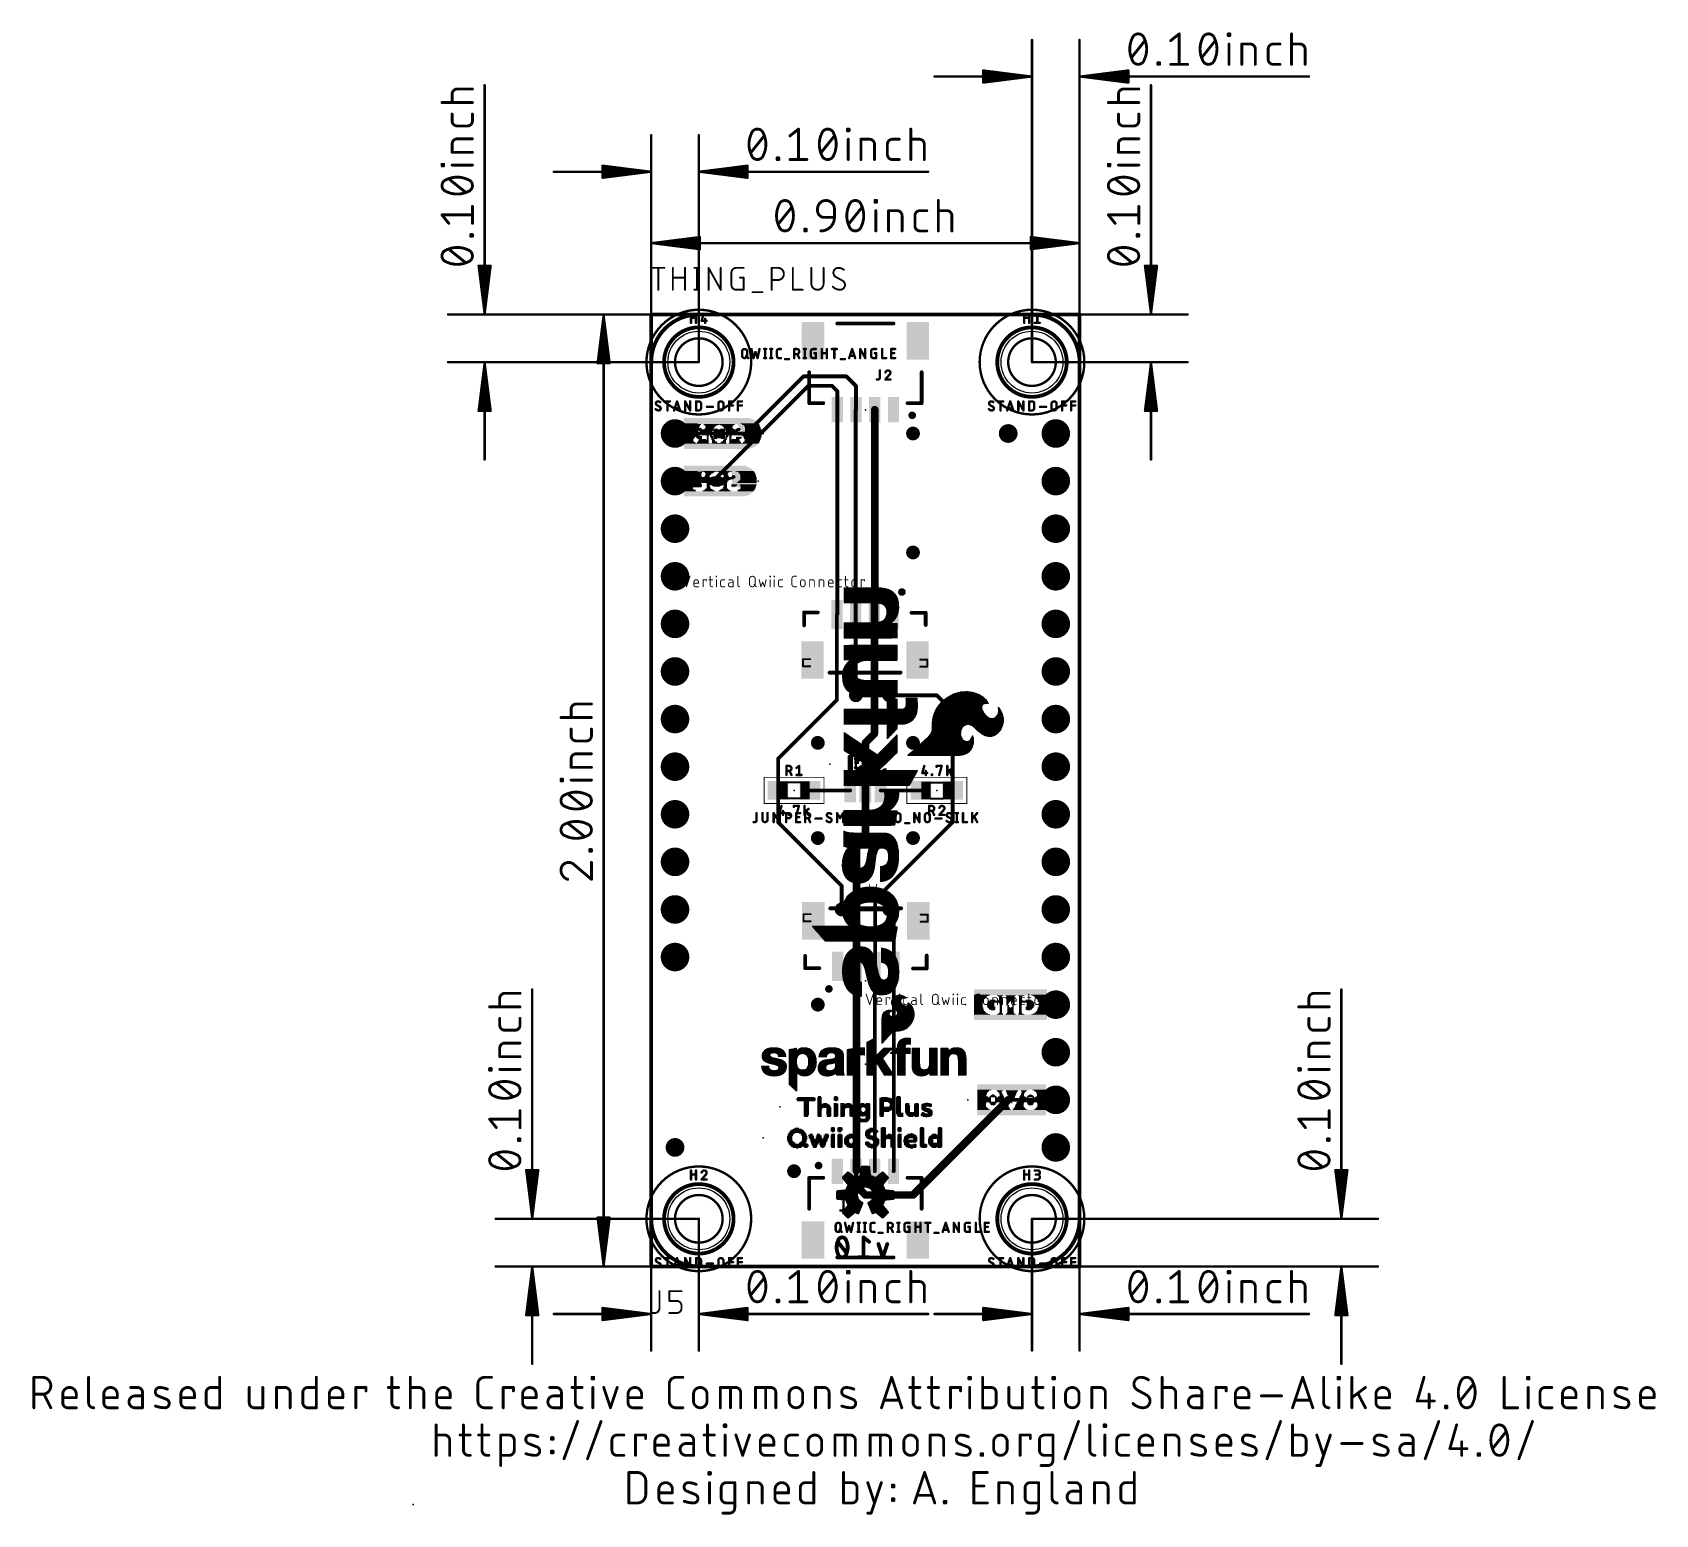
# Model space of a CAD drawing. Extents: x -33 to 53.6, y -13.2 to 65.9.
import ezdxf

# ---------------------------------------------------------------- set-up
doc = ezdxf.new("R2010")
doc.units = 0
for name, color, linetype in [('1', 12, 'CONTINUOUS'), ('16', 132, 'CONTINUOUS'), ('17', 110, 'CONTINUOUS'), ('18', 110, 'CONTINUOUS'), ('20', 31, 'CONTINUOUS'), ('21', 253, 'CONTINUOUS'), ('22', 253, 'CONTINUOUS'), ('23', 53, 'CONTINUOUS'), ('24', 53, 'CONTINUOUS'), ('25', 253, 'CONTINUOUS'), ('27', 253, 'CONTINUOUS'), ('39', 12, 'CONTINUOUS'), ('41', 12, 'CONTINUOUS'), ('42', 132, 'CONTINUOUS'), ('47', 253, 'CONTINUOUS'), ('51', 253, 'CONTINUOUS')]:
    doc.layers.add(name, color=color, linetype=linetype)

# ---------------------------------------------------------------- blocks, each defined once
blk = doc.blocks.new('PIE')
at = {"const_width": 0.5}
blk.add_lwpolyline([(0, -0.25, 1), (0, 0.25, 1), (0, -0.25)], format="xyb", dxfattribs=at)
blk = doc.blocks.new('RECT')
blk.add_solid([(-0.5, -0.5), (0.5, -0.5), (-0.5, 0.5), (0.5, 0.5)])
blk = doc.blocks.new('ROUNDP')
at = {"const_width": 0.5}
blk.add_lwpolyline([(0, -0.25, 1), (0, 0.25, 1), (0, -0.25)], format="xyb", dxfattribs=at)
blk = doc.blocks.new('ROUNDV')
at = {"const_width": 0.5}
blk.add_lwpolyline([(0, -0.25, 1), (0, 0.25, 1), (0, -0.25)], format="xyb", dxfattribs=at)

msp = doc.modelspace()

# ---------------------------------------------------------------- linework, layer by layer
at = {"layer": '1'}
for points, const_width in [([(22.86, 50.8), (0, 50.8)], 0.2032), ([(0, 50.8), (0, 0)], 0.2032), ([(22.86, 0), (22.86, 50.8)], 0.2032), ([(3.302, 41.91), (8.382, 46.99)], 0.2032), ([(5.08, 44.45), (8.128, 47.498)], 0.2032), ([(8.128, 47.498), (10.414, 47.498)], 0.2032), ([(8.382, 46.99), (9.652, 46.99)], 0.2032), ([(9.652, 46.99), (9.93, 46.712)], 0.2032), ([(9.93, 46.712), (9.93, 45.72)], 0.2032), ([(10.414, 47.498), (10.93, 46.982)], 0.2032), ([(10.93, 46.982), (10.93, 45.72)], 0.2032), ([(11.93, 45.72), (11.93, 35.582)], 0.4064), ([(9.93, 45.72), (9.93, 41.91)], 0.2032), ([(10.908, 45.698), (10.93, 45.72)], 0.2032), ([(10.908, 34.785), (10.908, 45.698)], 0.2032), ([(1.27, 44.45), (5.08, 44.45)], 0.2032), ([(1.27, 41.91), (3.302, 41.91)], 0.2032), ([(9.93, 41.91), (9.93, 34.807)], 0.2032), ([(11.908, 35.56), (11.908, 28.418)], 0.4064), ([(11.93, 35.582), (11.908, 35.56)], 0.2032), ([(11.908, 34.785), (11.908, 35.56)], 0.2032), ([(9.93, 34.807), (9.908, 34.785)], 0.2032), ([(9.908, 34.785), (9.908, 30.228)], 0.2032), ([(10.908, 34.785), (10.908, 30.494)], 0.2032), ([(9.908, 30.228), (6.77, 27.09)], 0.2032), ([(10.908, 30.494), (10.922, 30.48)], 0.2032), ([(12.7, 30.48), (15.24, 30.48)], 0.2032), ([(15.24, 30.48), (16.09, 29.63)], 0.2032), ([(16.09, 29.63), (16.09, 25.4)], 0.2032), ([(11.908, 28.418), (11.43, 27.94)], 0.4064), ([(11.43, 27.94), (11.43, 25.4)], 0.4064), ([(6.77, 27.09), (6.77, 25.4)], 0.2032), ([(6.77, 25.4), (6.77, 23.71)], 0.2032), ([(10.6172, 25.4), (8.47, 25.4)], 0.2032), ([(11.43, 25.4), (11.43, 22.86)], 0.4064), ([(12.2428, 25.4), (14.39, 25.4)], 0.2032), ([(16.09, 25.4), (16.09, 23.71)], 0.2032), ([(6.77, 23.71), (10.16, 20.32)], 0.2032), ([(16.09, 23.71), (11.952, 19.572)], 0.2032), ([(11.43, 22.86), (10.952, 22.382)], 0.4064), ([(10.952, 22.382), (10.952, 16.015)], 0.4064), ([(10.16, 20.32), (10.16, 19.05)], 0.2032), ([(11.952, 19.572), (11.952, 16.015)], 0.2032), ([(12.952, 18.798), (12.7, 19.05)], 0.2032), ([(12.952, 16.015), (12.952, 18.798)], 0.2032), ([(10.952, 16.015), (10.952, 5.102)], 0.4064), ([(11.93, 15.993), (11.952, 16.015)], 0.2032), ([(11.93, 5.08), (11.93, 15.993)], 0.2032), ([(12.952, 16.015), (12.952, 5.102)], 0.2032), ([(19.05, 8.89), (13.97, 3.81)], 0.4064), ([(21.59, 8.89), (19.05, 8.89)], 0.2032), ([(10.952, 5.102), (10.93, 5.08)], 0.2032), ([(12.952, 5.102), (12.93, 5.08)], 0.2032), ([(11.43, 3.81), (10.93, 4.31)], 0.4064), ([(10.93, 4.31), (10.93, 5.08)], 0.2032), ([(13.97, 3.81), (11.43, 3.81)], 0.4064), ([(0, 0), (22.86, 0)], 0.2032)]:
    msp.add_lwpolyline(points, dxfattribs=dict(at, const_width=const_width))
for points, const_width in [([(0, 50.8508, 1), (0, 50.7492)], 0.1016), ([(0.0508, 50.8, 1), (-0.0508, 50.8)], 0.1016), ([(22.9108, 50.8, 1), (22.8092, 50.8)], 0.1016), ([(22.86, 50.7492, 1), (22.86, 50.8508)], 0.1016), ([(8.128, 47.5488, 1), (8.128, 47.4472)], 0.1016), ([(8.1639, 47.4621, 1), (8.0921, 47.5339)], 0.1016), ([(8.382, 47.0408, 1), (8.382, 46.9392)], 0.1016), ([(8.4179, 46.9541, 1), (8.3461, 47.0259)], 0.1016), ([(9.6879, 47.0259, 1), (9.6161, 46.9541)], 0.1016), ([(9.652, 46.9392, 1), (9.652, 47.0408)], 0.1016), ([(9.9808, 46.712, 1), (9.8792, 46.712)], 0.1016), ([(9.8941, 46.6761, 1), (9.9659, 46.7479)], 0.1016), ([(10.4499, 47.5339, 1), (10.3781, 47.4621)], 0.1016), ([(10.414, 47.4472, 1), (10.414, 47.5488)], 0.1016), ([(10.9808, 46.982, 1), (10.8792, 46.982)], 0.1016), ([(10.8941, 46.9461, 1), (10.9659, 47.0179)], 0.1016), ([(12.0316, 45.72, 1), (11.8284, 45.72)], 0.2032), ([(9.9808, 45.72, 1), (9.8792, 45.72)], 0.1016), ([(9.8792, 45.72, 1), (9.9808, 45.72)], 0.1016), ([(10.9588, 45.698, 1), (10.8572, 45.698)], 0.1016), ([(10.8721, 45.7339, 1), (10.9439, 45.6621)], 0.1016), ([(10.8792, 45.72, 1), (10.9808, 45.72)], 0.1016), ([(10.9659, 45.6841, 1), (10.8941, 45.7559)], 0.1016), ([(1.27, 44.5008, 1), (1.27, 44.3992)], 0.1016), ([(5.0441, 44.4859, 1), (5.1159, 44.4141)], 0.1016), ([(5.08, 44.3992, 1), (5.08, 44.5008)], 0.1016), ([(1.27, 41.9608, 1), (1.27, 41.8592)], 0.1016), ([(3.2661, 41.9459, 1), (3.3379, 41.8741)], 0.1016), ([(3.302, 41.8592, 1), (3.302, 41.9608)], 0.1016), ([(9.9808, 41.91, 1), (9.8792, 41.91)], 0.1016), ([(9.8792, 41.91, 1), (9.9808, 41.91)], 0.1016), ([(12.0096, 35.56, 1), (11.8064, 35.56)], 0.2032), ([(11.8284, 35.582, 1), (12.0316, 35.582)], 0.2032), ([(11.9588, 35.56, 1), (11.8572, 35.56)], 0.1016), ([(11.8721, 35.5959, 1), (11.9439, 35.5241)], 0.1016), ([(11.9659, 35.5461, 1), (11.8941, 35.6179)], 0.1016), ([(9.9588, 34.785, 1), (9.8572, 34.785)], 0.1016), ([(9.8721, 34.8209, 1), (9.9439, 34.7491)], 0.1016), ([(9.8792, 34.807, 1), (9.9808, 34.807)], 0.1016), ([(9.9659, 34.7711, 1), (9.8941, 34.8429)], 0.1016), ([(10.9588, 34.785, 1), (10.8572, 34.785)], 0.1016), ([(10.8572, 34.785, 1), (10.9588, 34.785)], 0.1016), ([(11.8572, 34.785, 1), (11.9588, 34.785)], 0.1016), ([(9.9439, 30.1921, 1), (9.8721, 30.2639)], 0.1016), ([(10.9439, 30.5299, 1), (10.8721, 30.4581)], 0.1016), ([(10.8572, 30.494, 1), (10.9588, 30.494)], 0.1016), ([(10.8861, 30.4441, 1), (10.9579, 30.5159)], 0.1016), ([(12.7, 30.5308, 1), (12.7, 30.4292)], 0.1016), ([(15.2759, 30.5159, 1), (15.2041, 30.4441)], 0.1016), ([(15.24, 30.4292, 1), (15.24, 30.5308)], 0.1016), ([(9.8572, 30.228, 1), (9.9588, 30.228)], 0.1016), ([(16.1408, 29.63, 1), (16.0392, 29.63)], 0.1016), ([(16.0541, 29.5941, 1), (16.1259, 29.6659)], 0.1016), ([(11.9798, 28.3462, 1), (11.8362, 28.4898)], 0.2032), ([(11.5316, 27.94, 1), (11.3284, 27.94)], 0.2032), ([(11.3582, 28.0118, 1), (11.5018, 27.8682)], 0.2032), ([(11.8064, 28.418, 1), (12.0096, 28.418)], 0.2032), ([(6.8208, 27.09, 1), (6.7192, 27.09)], 0.1016), ([(6.7341, 27.1259, 1), (6.8059, 27.0541)], 0.1016), ([(6.8208, 25.4, 1), (6.7192, 25.4)], 0.1016), ([(6.7192, 25.4, 1), (6.8208, 25.4)], 0.1016), ([(8.47, 25.4508, 1), (8.47, 25.3492)], 0.1016), ([(10.6172, 25.3492, 1), (10.6172, 25.4508)], 0.1016), ([(11.5316, 25.4, 1), (11.3284, 25.4)], 0.2032), ([(11.3284, 25.4, 1), (11.5316, 25.4)], 0.2032), ([(12.2428, 25.4508, 1), (12.2428, 25.3492)], 0.1016), ([(14.39, 25.3492, 1), (14.39, 25.4508)], 0.1016), ([(16.1408, 25.4, 1), (16.0392, 25.4)], 0.1016), ([(16.0392, 25.4, 1), (16.1408, 25.4)], 0.1016), ([(6.8059, 23.7459, 1), (6.7341, 23.6741)], 0.1016), ([(6.7192, 23.71, 1), (6.8208, 23.71)], 0.1016), ([(16.0392, 23.71, 1), (16.1408, 23.71)], 0.1016), ([(16.1259, 23.6741, 1), (16.0541, 23.7459)], 0.1016), ([(11.0536, 22.382, 1), (10.8504, 22.382)], 0.2032), ([(10.8802, 22.4538, 1), (11.0238, 22.3102)], 0.2032), ([(11.3284, 22.86, 1), (11.5316, 22.86)], 0.2032), ([(11.5018, 22.7882, 1), (11.3582, 22.9318)], 0.2032), ([(10.2108, 20.32, 1), (10.1092, 20.32)], 0.1016), ([(10.1241, 20.2841, 1), (10.1959, 20.3559)], 0.1016), ([(10.1092, 19.05, 1), (10.2108, 19.05)], 0.1016), ([(12.0028, 19.572, 1), (11.9012, 19.572)], 0.1016), ([(11.9161, 19.6079, 1), (11.9879, 19.5361)], 0.1016), ([(12.7359, 19.0859, 1), (12.6641, 19.0141)], 0.1016), ([(13.0028, 18.798, 1), (12.9012, 18.798)], 0.1016), ([(12.9161, 18.7621, 1), (12.9879, 18.8339)], 0.1016), ([(11.0536, 16.015, 1), (10.8504, 16.015)], 0.2032), ([(10.8504, 16.015, 1), (11.0536, 16.015)], 0.2032), ([(11.9808, 15.993, 1), (11.8792, 15.993)], 0.1016), ([(11.8941, 16.0289, 1), (11.9659, 15.9571)], 0.1016), ([(11.9012, 16.015, 1), (12.0028, 16.015)], 0.1016), ([(11.9879, 15.9791, 1), (11.9161, 16.0509)], 0.1016), ([(13.0028, 16.015, 1), (12.9012, 16.015)], 0.1016), ([(12.9012, 16.015, 1), (13.0028, 16.015)], 0.1016), ([(19.1218, 8.8182, 1), (18.9782, 8.9618)], 0.2032), ([(19.05, 8.9408, 1), (19.05, 8.8392)], 0.1016), ([(21.59, 8.8392, 1), (21.59, 8.9408)], 0.1016), ([(10.8504, 5.102, 1), (11.0536, 5.102)], 0.2032), ([(10.9879, 5.0661, 1), (10.9161, 5.1379)], 0.1016), ([(12.9879, 5.0661, 1), (12.9161, 5.1379)], 0.1016), ([(11.0018, 4.3818, 1), (10.8582, 4.2382)], 0.2032), ([(10.9808, 5.08, 1), (10.8792, 5.08)], 0.1016), ([(10.8941, 5.1159, 1), (10.9659, 5.0441)], 0.1016), ([(10.8792, 4.31, 1), (10.9808, 4.31)], 0.1016), ([(11.8792, 5.08, 1), (11.9808, 5.08)], 0.1016), ([(12.8941, 5.1159, 1), (12.9659, 5.0441)], 0.1016), ([(12.9012, 5.102, 1), (13.0028, 5.102)], 0.1016), ([(11.43, 3.9116, 1), (11.43, 3.7084)], 0.2032), ([(11.3582, 3.7382, 1), (11.5018, 3.8818)], 0.2032), ([(13.8982, 3.8818, 1), (14.0418, 3.7382)], 0.2032), ([(13.97, 3.7084, 1), (13.97, 3.9116)], 0.2032), ([(0, 0.0508, 1), (0, -0.0508)], 0.1016), ([(-0.0508, 0, 1), (0.0508, 0)], 0.1016), ([(22.8092, 0, 1), (22.9108, 0)], 0.1016), ([(22.86, -0.0508, 1), (22.86, 0.0508)], 0.1016)]:
    msp.add_lwpolyline(points, format="xyb", dxfattribs=dict(at, const_width=const_width))
at = {"layer": '16', "const_width": 0.2032}
for points in [[(0, 0), (0, 50.8)], [(0, 50.8), (22.86, 50.8)], [(22.86, 50.8), (22.86, 0)], [(10.922, 30.48), (12.7, 30.48)], [(10.16, 19.05), (12.7, 19.05)], [(10.4267, 0.7197), (9.9526, 1.3123)], [(11.629, 1.3123), (11.3326, 1.5494)], [(11.3326, 1.5494), (11.3326, 0.4826)], [(12.3613, 0.4826), (12.1243, 1.1938)], [(12.5984, 1.1938), (12.3613, 0.4826)], [(22.86, 0), (0, 0)], [(11.629, 0.4826), (11.0363, 0.4826)]]:
    msp.add_lwpolyline(points, dxfattribs=at)
at = {"layer": '16'}
for points, const_width in [([(0.0508, 50.8, 1), (-0.0508, 50.8)], 0.1016), ([(0, 50.8508, 1), (0, 50.7492)], 0.1016), ([(22.9108, 50.8, 1), (22.8092, 50.8)], 0.1016), ([(22.86, 50.7492, 1), (22.86, 50.8508)], 0.1016), ([(10.922, 30.5308, 1), (10.922, 30.4292)], 0.1016), ([(12.7, 30.4292, 1), (12.7, 30.5308)], 0.1016), ([(10.16, 19.1008, 1), (10.16, 18.9992)], 0.1016), ([(12.7, 18.9992, 1), (12.7, 19.1008)], 0.1016), ([(9.9822, 1.4012, 0.1139), (9.8933, 1.016)], 0.2032), ([(9.8933, 1.016, 0.1139), (9.9822, 0.6308)], 0.2032), ([(9.9441, 1.016, 1), (9.8425, 1.016)], 0.1016), ([(9.8425, 1.016, 1), (9.9441, 1.016)], 0.1016), ([(9.9922, 1.3441, 1), (9.9129, 1.2806)], 0.1016), ([(10.1896, 1.5494, 0.3205), (9.9822, 1.4012)], 0.2032), ([(9.9341, 1.4177, 1), (10.0303, 1.3848)], 0.1016), ([(10.0279, 1.379, 1), (9.9365, 1.4235)], 0.1016), ([(10.3971, 1.4012, 0.3205), (10.1896, 1.5494)], 0.2032), ([(10.1896, 1.6002, 1), (10.1896, 1.4986)], 0.1016), ([(10.1896, 1.4986, 1), (10.1896, 1.6002)], 0.1016), ([(10.486, 1.016, 0.1139), (10.3971, 1.4012)], 0.2032), ([(10.4427, 1.4235, 1), (10.3514, 1.379)], 0.1016), ([(10.3971, 0.6308, 0.1139), (10.486, 1.016)], 0.2032), ([(10.349, 1.3848, 1), (10.4451, 1.4177)], 0.1016), ([(10.5368, 1.016, 1), (10.4352, 1.016)], 0.1016), ([(10.4352, 1.016, 1), (10.5368, 1.016)], 0.1016), ([(11.3644, 1.5891, 1), (11.3009, 1.5097)], 0.1016), ([(11.3834, 1.5494, 1), (11.2818, 1.5494)], 0.1016), ([(11.5972, 1.2727, 1), (11.6607, 1.352)], 0.1016), ([(12.1725, 1.2099, 1), (12.0761, 1.1777)], 0.1016), ([(12.6466, 1.1777, 1), (12.5502, 1.2099)], 0.1016), ([(0, 0.0508, 1), (0, -0.0508)], 0.1016), ([(-0.0508, 0, 1), (0.0508, 0)], 0.1016), ([(9.9822, 0.6308, 0.3205), (10.1896, 0.4826)], 0.2032), ([(10.0303, 0.6472, 1), (9.9342, 0.6143)], 0.1016), ([(9.9365, 0.6085, 1), (10.0279, 0.653)], 0.1016), ([(10.1896, 0.4826, 0.3205), (10.3971, 0.6308)], 0.2032), ([(10.1896, 0.5334, 1), (10.1896, 0.4318)], 0.1016), ([(10.1896, 0.4318, 1), (10.1896, 0.5334)], 0.1016), ([(10.3514, 0.653, 1), (10.4427, 0.6085)], 0.1016), ([(10.4451, 0.6143, 1), (10.349, 0.6472)], 0.1016), ([(10.387, 0.6879, 1), (10.4664, 0.7514)], 0.1016), ([(11.0363, 0.5334, 1), (11.0363, 0.4318)], 0.1016), ([(11.2818, 0.4826, 1), (11.3834, 0.4826)], 0.1016), ([(11.629, 0.4318, 1), (11.629, 0.5334)], 0.1016), ([(12.3131, 0.4987, 1), (12.4095, 0.4665)], 0.1016), ([(12.3131, 0.4665, 1), (12.4095, 0.4987)], 0.1016), ([(22.8092, 0, 1), (22.9108, 0)], 0.1016), ([(22.86, -0.0508, 1), (22.86, 0.0508)], 0.1016)]:
    msp.add_lwpolyline(points, format="xyb", dxfattribs=dict(at, const_width=const_width))
at = {"layer": '20'}
for points, const_width in [([(2.54, 50.8, 0.4142), (0, 48.26)], 0.2032), ([(2.54, 50.8508, 1), (2.54, 50.7492)], 0.1016), ([(2.54, 50.7492, 1), (2.54, 50.8508)], 0.1016), ([(22.86, 48.26, 0.4142), (20.32, 50.8)], 0.2032), ([(20.32, 50.8508, 1), (20.32, 50.7492)], 0.1016), ([(20.32, 50.7492, 1), (20.32, 50.8508)], 0.1016), ([(0.0508, 48.26, 1), (-0.0508, 48.26)], 0.1016), ([(-0.0508, 48.26, 1), (0.0508, 48.26)], 0.1016), ([(22.9108, 48.26, 1), (22.8092, 48.26)], 0.1016), ([(22.8092, 48.26, 1), (22.9108, 48.26)], 0.1016), ([(0, 2.54, 0.4142), (2.54, 0)], 0.2032), ([(0.0508, 2.54, 1), (-0.0508, 2.54)], 0.1016), ([(20.32, 0, 0.4142), (22.86, 2.54)], 0.2032), ([(22.9108, 2.54, 1), (22.8092, 2.54)], 0.1016), ([(-0.0508, 2.54, 1), (0.0508, 2.54)], 0.1016), ([(22.8092, 2.54, 1), (22.9108, 2.54)], 0.1016), ([(2.54, 0.0508, 1), (2.54, -0.0508)], 0.1016), ([(2.54, -0.0508, 1), (2.54, 0.0508)], 0.1016), ([(20.32, 0.0508, 1), (20.32, -0.0508)], 0.1016), ([(20.32, -0.0508, 1), (20.32, 0.0508)], 0.1016)]:
    msp.add_lwpolyline(points, format="xyb", dxfattribs=dict(at, const_width=const_width))
at = {"layer": '20', "const_width": 0.2032}
for points in [[(2.54, 50.8), (20.32, 50.8)], [(0, 2.54), (0, 48.26)], [(22.86, 48.26), (22.86, 2.54)], [(20.32, 0), (2.54, 0)]]:
    msp.add_lwpolyline(points, dxfattribs=at)
at = {"layer": '20'}
for centre in [(2.54, 48.26), (20.32, 48.26), (2.54, 2.54), (20.32, 2.54)]:
    msp.add_circle(centre, 1.651, dxfattribs=at)
at = {"layer": '21'}
for points, const_width in [([(12.93, 50.32), (9.93, 50.32)], 0.2032), ([(8.43, 46.07), (8.43, 47.72)], 0.2032), ([(14.43, 47.72), (14.43, 46.07)], 0.2032), ([(9.18, 46.07), (8.43, 46.07)], 0.2032), ([(14.43, 46.07), (13.68, 46.07)], 0.2032), ([(8.158, 34.21), (8.158, 34.9)], 0.2032), ([(8.158, 34.9), (8.888, 34.9)], 0.2032), ([(14.648, 34.88), (13.888, 34.88)], 0.2032), ([(14.648, 34.23), (14.648, 34.88)], 0.2032), ([(9.518, 31.69), (13.308, 31.69)], 0.2032), ([(13.342, 19.11), (9.552, 19.11)], 0.2032), ([(8.212, 16.57), (8.212, 15.92)], 0.2032), ([(14.702, 16.59), (14.702, 15.9)], 0.2032), ([(8.212, 15.92), (8.972, 15.92)], 0.2032), ([(14.702, 15.9), (13.972, 15.9)], 0.2032), ([(12.861, 14.231), (12.831, 14.141)], 0.0762), ([(12.831, 14.141), (12.831, 14.061)], 0.0762), ([(12.831, 14.097), (13.3095, 14.097)], 0.0762), ([(12.831, 14.061), (12.851, 13.971)], 0.0762), ([(12.8399, 14.0208), (13.3512, 14.0208)], 0.0762), ([(12.8417, 14.1732), (13.2951, 14.1732)], 0.0762), ([(12.851, 13.971), (12.901, 13.881)], 0.0762), ([(12.911, 14.301), (12.861, 14.231)], 0.0762), ([(12.8657, 13.9446), (13.4462, 13.9446)], 0.0762), ([(12.8741, 14.2494), (13.3266, 14.2494)], 0.0762), ([(12.901, 13.881), (12.971, 13.801)], 0.0762), ([(13.001, 14.381), (12.911, 14.301)], 0.0762), ([(12.912, 13.8684), (13.9017, 13.8684)], 0.0762), ([(12.9387, 14.3256), (13.444, 14.3256)], 0.0762), ([(13.111, 14.441), (13.001, 14.381)], 0.0762), ([(13.0391, 14.4018), (13.4889, 14.4018)], 0.0762), ([(13.221, 14.461), (13.111, 14.441)], 0.0762), ([(13.321, 14.461), (13.221, 14.461)], 0.0762), ([(13.291, 14.161), (13.301, 14.191)], 0.0762), ([(13.301, 14.131), (13.291, 14.161)], 0.0762), ([(13.301, 14.191), (13.311, 14.211)], 0.0762), ([(13.311, 14.091), (13.301, 14.131)], 0.0762), ([(13.311, 14.211), (13.321, 14.241)], 0.0762), ([(13.331, 14.061), (13.311, 14.091)], 0.0762), ([(13.411, 14.431), (13.321, 14.461)], 0.0762), ([(13.321, 14.241), (13.341, 14.271)], 0.0762), ([(13.351, 14.021), (13.331, 14.061)], 0.0762), ([(13.341, 14.271), (13.381, 14.301)], 0.0762), ([(13.381, 13.991), (13.351, 14.021)], 0.0762), ([(13.381, 14.301), (13.421, 14.321)], 0.0762), ([(13.411, 13.971), (13.381, 13.991)], 0.0762), ([(13.491, 14.401), (13.411, 14.431)], 0.0762), ([(13.451, 13.941), (13.411, 13.971)], 0.0762), ([(13.421, 14.321), (13.471, 14.331)], 0.0762), ([(13.481, 13.921), (13.451, 13.941)], 0.0762), ([(13.471, 14.331), (13.511, 14.341)], 0.0762), ([(13.561, 13.881), (13.481, 13.921)], 0.0762), ([(13.551, 14.371), (13.491, 14.401)], 0.0762), ([(13.511, 14.341), (13.541, 14.341)], 0.0762), ([(13.541, 14.341), (13.571, 14.331)], 0.0762), ([(13.591, 14.341), (13.551, 14.371)], 0.0762), ([(13.631, 13.881), (13.561, 13.881)], 0.0762), ([(13.571, 14.331), (13.601, 14.331)], 0.0762), ([(13.601, 14.331), (13.591, 14.341)], 0.0762), ([(13.661, 13.891), (13.631, 13.881)], 0.0762), ([(13.691, 13.911), (13.661, 13.891)], 0.0762), ([(13.711, 13.971), (13.691, 13.911)], 0.0762), ([(13.7022, 13.9446), (13.85, 13.9446)], 0.0762), ([(13.711, 14.051), (13.711, 13.971)], 0.0762), ([(13.791, 14.011), (13.711, 14.051)], 0.0762), ([(13.711, 14.0208), (13.7714, 14.0208)], 0.0762), ([(13.871, 13.921), (13.791, 14.011)], 0.0762), ([(13.941, 13.801), (13.871, 13.921)], 0.0762), ([(12.341, 13.381), (12.321, 13.201)], 0.0762), ([(12.321, 13.201), (12.321, 11.921)], 0.0762), ([(12.321, 13.1826), (13.9726, 13.1826)], 0.0762), ([(12.321, 13.1064), (13.9418, 13.1064)], 0.0762), ([(12.321, 13.0302), (13.8994, 13.0302)], 0.0762), ([(12.3274, 13.2588), (13.9937, 13.2588)], 0.0762), ([(12.3359, 13.335), (12.811, 13.335)], 0.0762), ([(12.361, 13.441), (12.341, 13.381)], 0.0762), ([(12.3511, 13.4112), (12.7059, 13.4112)], 0.0762), ([(12.391, 13.501), (12.361, 13.441)], 0.0762), ([(12.3842, 13.4874), (12.681, 13.4874)], 0.0762), ([(12.421, 13.551), (12.391, 13.501)], 0.0762), ([(12.471, 13.581), (12.421, 13.551)], 0.0762), ([(12.442, 13.5636), (12.7136, 13.5636)], 0.0762), ([(12.511, 13.611), (12.471, 13.581)], 0.0762), ([(12.611, 13.651), (12.511, 13.611)], 0.0762), ([(12.583, 13.6398), (12.8298, 13.6398)], 0.0762), ([(12.671, 13.661), (12.611, 13.651)], 0.0762), ([(12.751, 13.661), (12.671, 13.661)], 0.0762), ([(12.681, 13.501), (12.691, 13.531)], 0.0762), ([(12.681, 13.471), (12.681, 13.501)], 0.0762), ([(12.691, 13.441), (12.681, 13.471)], 0.0762), ([(12.691, 13.531), (12.711, 13.561)], 0.0762), ([(12.711, 13.401), (12.691, 13.441)], 0.0762), ([(12.711, 13.561), (12.751, 13.601)], 0.0762), ([(12.741, 13.371), (12.711, 13.401)], 0.0762), ([(12.771, 13.351), (12.741, 13.371)], 0.0762), ([(12.791, 13.651), (12.751, 13.661)], 0.0762), ([(12.751, 13.601), (12.781, 13.611)], 0.0762), ([(12.821, 13.331), (12.771, 13.351)], 0.0762), ([(12.781, 13.611), (12.821, 13.631)], 0.0762), ([(12.811, 13.651), (12.791, 13.651)], 0.0762), ([(12.831, 13.641), (12.811, 13.651)], 0.0762), ([(12.821, 13.631), (12.831, 13.641)], 0.0762), ([(12.871, 13.321), (12.821, 13.331)], 0.0762), ([(12.951, 13.321), (12.871, 13.321)], 0.0762), ([(13.031, 13.341), (12.951, 13.321)], 0.0762), ([(12.971, 13.801), (13.051, 13.711)], 0.0762), ([(12.9788, 13.7922), (13.9441, 13.7922)], 0.0762), ([(13.007, 13.335), (14.0118, 13.335)], 0.0762), ([(13.091, 13.381), (13.031, 13.341)], 0.0762), ([(13.0466, 13.716), (13.9714, 13.716)], 0.0762), ([(13.051, 13.711), (13.121, 13.631)], 0.0762), ([(13.131, 13.431), (13.091, 13.381)], 0.0762), ([(13.1133, 13.6398), (13.995, 13.6398)], 0.0762), ([(13.1152, 13.4112), (14.016, 13.4112)], 0.0762), ([(13.121, 13.631), (13.151, 13.561)], 0.0762), ([(13.151, 13.491), (13.131, 13.431)], 0.0762), ([(13.1498, 13.4874), (14.0202, 13.4874)], 0.0762), ([(13.1499, 13.5636), (14.0093, 13.5636)], 0.0762), ([(13.151, 13.561), (13.151, 13.491)], 0.0762), ([(13.791, 12.871), (13.861, 12.961)], 0.0762), ([(13.861, 12.961), (13.961, 13.141)], 0.0762), ([(13.991, 13.661), (13.941, 13.801)], 0.0762), ([(13.961, 13.141), (14.011, 13.321)], 0.0762), ([(14.021, 13.501), (13.991, 13.661)], 0.0762), ([(14.011, 13.321), (14.021, 13.501)], 0.0762), ([(11.521, 11.951), (11.911, 12.161)], 0.0762), ([(11.8271, 12.1158), (11.911, 12.1158)], 0.0762), ([(11.911, 12.161), (11.911, 11.121)], 0.0762), ([(12.321, 12.954), (13.8556, 12.954)], 0.0762), ([(12.321, 12.8778), (13.7963, 12.8778)], 0.0762), ([(12.321, 12.8016), (13.7216, 12.8016)], 0.0762), ([(12.321, 12.7254), (13.636, 12.7254)], 0.0762), ([(12.321, 12.6492), (13.5015, 12.6492)], 0.0762), ([(12.321, 12.573), (13.213, 12.573)], 0.0762), ([(12.321, 12.4968), (12.8582, 12.4968)], 0.0762), ([(12.321, 12.4206), (12.7757, 12.4206)], 0.0762), ([(12.321, 12.3444), (12.7044, 12.3444)], 0.0762), ([(12.321, 12.2682), (12.6282, 12.2682)], 0.0762), ([(12.321, 12.192), (12.5717, 12.192)], 0.0762), ([(12.321, 12.1158), (12.4983, 12.1158)], 0.0762), ([(12.461, 12.071), (12.511, 12.131)], 0.0762), ([(12.511, 12.131), (12.571, 12.191)], 0.0762), ([(12.571, 12.191), (12.621, 12.261)], 0.0762), ([(12.621, 12.261), (12.751, 12.391)], 0.0762), ([(12.751, 12.391), (12.801, 12.451)], 0.0762), ([(12.801, 12.451), (12.901, 12.531)], 0.0762), ([(12.901, 12.531), (12.951, 12.561)], 0.0762), ([(12.951, 12.561), (13.011, 12.571)], 0.0762), ([(13.011, 12.571), (13.201, 12.571)], 0.0762), ([(13.201, 12.571), (13.321, 12.591)], 0.0762), ([(13.271, 12.041), (13.341, 12.091)], 0.0762), ([(13.321, 12.591), (13.431, 12.621)], 0.0762), ([(13.341, 12.091), (13.421, 12.131)], 0.0762), ([(13.3906, 12.1158), (13.831, 12.1158)], 0.0762), ([(13.421, 12.131), (13.521, 12.161)], 0.0762), ([(13.431, 12.621), (13.531, 12.661)], 0.0762), ([(13.521, 12.161), (13.811, 12.161)], 0.0762), ([(13.531, 12.661), (13.631, 12.721)], 0.0762), ([(13.631, 12.721), (13.711, 12.791)], 0.0762), ([(13.711, 12.791), (13.791, 12.871)], 0.0762), ([(13.811, 12.161), (13.831, 12.151)], 0.0762), ([(13.831, 12.151), (13.831, 11.871)], 0.0762), ([(5.931, 11.211), (5.941, 11.331)], 0.0762), ([(5.9366, 11.2776), (6.321, 11.2776)], 0.0762), ([(5.941, 11.331), (5.981, 11.431)], 0.0762), ([(5.9501, 11.3538), (6.3495, 11.3538)], 0.0762), ([(5.9806, 11.43), (7.1015, 11.43)], 0.0762), ([(5.981, 11.431), (6.051, 11.511)], 0.0762), ([(6.0468, 11.5062), (7.0446, 11.5062)], 0.0762), ([(6.051, 11.511), (6.121, 11.571)], 0.0762), ([(6.121, 11.571), (6.221, 11.621)], 0.0762), ([(6.1438, 11.5824), (6.9354, 11.5824)], 0.0762), ([(6.221, 11.621), (6.321, 11.641)], 0.0762), ([(6.321, 11.641), (6.431, 11.661)], 0.0762), ([(6.361, 11.371), (6.321, 11.311)], 0.0762), ([(6.321, 11.311), (6.321, 11.271)], 0.0762), ([(6.321, 11.271), (6.331, 11.231)], 0.0762), ([(6.331, 11.231), (6.361, 11.191)], 0.0762), ([(6.391, 11.381), (6.361, 11.371)], 0.0762), ([(6.431, 11.391), (6.391, 11.381)], 0.0762), ([(6.4178, 11.6586), (6.6742, 11.6586)], 0.0762), ([(6.431, 11.661), (6.661, 11.661)], 0.0762), ([(6.461, 11.401), (6.431, 11.391)], 0.0762), ([(6.631, 11.401), (6.461, 11.401)], 0.0762), ([(6.681, 11.381), (6.631, 11.401)], 0.0762), ([(6.661, 11.661), (6.771, 11.641)], 0.0762), ([(6.721, 11.361), (6.681, 11.381)], 0.0762), ([(6.751, 11.341), (6.721, 11.361)], 0.0762), ([(6.7318, 11.3538), (7.1396, 11.3538)], 0.0762), ([(6.771, 11.311), (6.751, 11.341)], 0.0762), ([(6.771, 11.641), (6.871, 11.611)], 0.0762), ([(6.791, 11.261), (6.771, 11.311)], 0.0762), ([(6.7844, 11.2776), (7.1599, 11.2776)], 0.0762), ([(6.801, 11.211), (6.791, 11.261)], 0.0762), ([(6.871, 11.611), (6.961, 11.571)], 0.0762), ([(6.961, 11.571), (7.041, 11.511)], 0.0762), ([(7.041, 11.511), (7.101, 11.431)], 0.0762), ([(7.101, 11.431), (7.151, 11.331)], 0.0762), ([(7.151, 11.331), (7.171, 11.211)], 0.0762), ([(7.371, 11.561), (7.411, 11.571)], 0.0762), ([(7.371, 9.711), (7.371, 11.561)], 0.0762), ([(7.371, 11.5062), (7.741, 11.5062)], 0.0762), ([(7.371, 11.43), (8.6516, 11.43)], 0.0762), ([(7.371, 11.3538), (7.9718, 11.3538)], 0.0762), ([(7.371, 11.2776), (7.8498, 11.2776)], 0.0762), ([(7.411, 11.571), (7.461, 11.581)], 0.0762), ([(7.461, 11.581), (7.511, 11.581)], 0.0762), ([(7.511, 11.581), (7.551, 11.591)], 0.0762), ([(7.5166, 11.5824), (7.741, 11.5824)], 0.0762), ([(7.551, 11.591), (7.601, 11.601)], 0.0762), ([(7.601, 11.601), (7.641, 11.611)], 0.0762), ([(7.641, 11.611), (7.741, 11.631)], 0.0762), ([(7.741, 11.631), (7.741, 11.451)], 0.0762), ([(7.741, 11.451), (7.781, 11.501)], 0.0762), ([(7.781, 11.501), (7.821, 11.541)], 0.0762), ([(7.811, 11.231), (7.781, 11.161)], 0.0762), ([(7.7862, 11.5062), (8.5833, 11.5062)], 0.0762), ([(7.861, 11.291), (7.811, 11.231)], 0.0762), ([(7.821, 11.541), (7.871, 11.581)], 0.0762), ([(7.911, 11.331), (7.861, 11.291)], 0.0762), ([(7.871, 11.581), (7.971, 11.641)], 0.0762), ([(7.8733, 11.5824), (8.4802, 11.5824)], 0.0762), ([(7.991, 11.361), (7.911, 11.331)], 0.0762), ([(7.971, 11.641), (8.091, 11.661)], 0.0762), ([(8.071, 11.371), (7.991, 11.361)], 0.0762), ([(8.161, 11.361), (8.071, 11.371)], 0.0762), ([(8.0766, 11.6586), (8.197, 11.6586)], 0.0762), ([(8.091, 11.661), (8.161, 11.661)], 0.0762), ([(8.161, 11.661), (8.311, 11.651)], 0.0762), ([(8.231, 11.331), (8.161, 11.361)], 0.0762), ([(8.1778, 11.3538), (8.7001, 11.3538)], 0.0762), ([(8.291, 11.291), (8.231, 11.331)], 0.0762), ([(8.341, 11.231), (8.291, 11.291)], 0.0762), ([(8.3022, 11.2776), (8.7344, 11.2776)], 0.0762), ([(8.311, 11.651), (8.451, 11.601)], 0.0762), ([(8.371, 11.161), (8.341, 11.231)], 0.0762), ([(8.451, 11.601), (8.561, 11.531)], 0.0762), ([(8.561, 11.531), (8.651, 11.431)], 0.0762), ([(8.651, 11.431), (8.721, 11.321)], 0.0762), ([(8.721, 11.321), (8.761, 11.191)], 0.0762), ([(8.961, 11.191), (8.981, 11.311)], 0.0762), ([(8.9754, 11.2776), (9.3665, 11.2776)], 0.0762), ([(8.981, 11.311), (9.001, 11.371)], 0.0762), ([(8.9953, 11.3538), (9.4266, 11.3538)], 0.0762), ([(9.001, 11.371), (9.031, 11.411)], 0.0762), ([(9.031, 11.411), (9.061, 11.461)], 0.0762), ([(9.0424, 11.43), (10.2065, 11.43)], 0.0762), ([(9.061, 11.461), (9.091, 11.501)], 0.0762), ([(9.091, 11.501), (9.131, 11.531)], 0.0762), ([(9.0979, 11.5062), (10.1541, 11.5062)], 0.0762), ([(9.131, 11.531), (9.231, 11.591)], 0.0762), ([(9.2167, 11.5824), (10.0525, 11.5824)], 0.0762), ([(9.231, 11.591), (9.281, 11.611)], 0.0762), ([(9.281, 11.611), (9.331, 11.621)], 0.0762), ([(9.331, 11.621), (9.391, 11.641)], 0.0762), ([(9.361, 11.261), (9.351, 11.241)], 0.0762), ([(9.351, 11.241), (9.351, 11.191)], 0.0762), ([(9.371, 11.291), (9.361, 11.261)], 0.0762), ([(9.381, 11.311), (9.371, 11.291)], 0.0762), ([(9.421, 11.351), (9.381, 11.311)], 0.0762), ([(9.391, 11.641), (9.451, 11.651)], 0.0762), ([(9.521, 11.401), (9.421, 11.351)], 0.0762), ([(9.451, 11.651), (9.501, 11.661)], 0.0762), ([(9.489, 11.6586), (9.743, 11.6586)], 0.0762), ([(9.501, 11.661), (9.731, 11.661)], 0.0762), ([(9.701, 11.401), (9.521, 11.401)], 0.0762), ([(9.721, 11.391), (9.701, 11.401)], 0.0762), ([(9.741, 11.391), (9.721, 11.391)], 0.0762), ([(9.731, 11.661), (9.781, 11.651)], 0.0762), ([(9.801, 11.361), (9.741, 11.391)], 0.0762), ([(9.781, 11.651), (9.841, 11.651)], 0.0762), ([(9.811, 11.341), (9.801, 11.361)], 0.0762), ([(9.8046, 11.3538), (10.2344, 11.3538)], 0.0762), ([(9.821, 11.331), (9.811, 11.341)], 0.0762), ([(9.851, 11.271), (9.821, 11.331)], 0.0762), ([(9.841, 11.651), (9.891, 11.641)], 0.0762), ([(9.8477, 11.2776), (10.241, 11.2776)], 0.0762), ([(9.851, 11.161), (9.851, 11.271)], 0.0762), ([(9.891, 11.641), (9.941, 11.621)], 0.0762), ([(9.941, 11.621), (9.991, 11.611)], 0.0762), ([(9.991, 11.611), (10.041, 11.591)], 0.0762), ([(10.041, 11.591), (10.161, 11.501)], 0.0762), ([(10.161, 11.501), (10.191, 11.461)], 0.0762), ([(10.191, 11.461), (10.211, 11.421)], 0.0762), ([(10.211, 11.421), (10.231, 11.371)], 0.0762), ([(10.231, 11.371), (10.241, 11.321)], 0.0762), ([(10.241, 11.321), (10.241, 10.451)], 0.0762), ([(10.461, 11.561), (10.511, 11.571)], 0.0762), ([(10.461, 10.211), (10.461, 11.561)], 0.0762), ([(10.461, 11.5062), (10.831, 11.5062)], 0.0762), ([(10.461, 11.43), (10.831, 11.43)], 0.0762), ([(10.461, 11.3538), (11.371, 11.3538)], 0.0762), ([(10.461, 11.2776), (11.0774, 11.2776)], 0.0762), ([(10.511, 11.571), (10.551, 11.581)], 0.0762), ([(10.551, 11.581), (10.601, 11.581)], 0.0762), ([(10.601, 11.581), (10.651, 11.591)], 0.0762), ([(10.608, 11.5824), (10.831, 11.5824)], 0.0762), ([(10.651, 11.591), (10.691, 11.601)], 0.0762), ([(10.691, 11.601), (10.791, 11.621)], 0.0762), ([(10.791, 11.621), (10.831, 11.631)], 0.0762), ([(10.831, 11.631), (10.831, 11.361)], 0.0762), ([(10.831, 11.361), (10.871, 11.431)], 0.0762), ([(10.8704, 11.43), (11.371, 11.43)], 0.0762), ([(10.871, 11.431), (10.911, 11.481)], 0.0762), ([(10.911, 11.481), (10.961, 11.541)], 0.0762), ([(10.981, 11.231), (10.931, 11.171)], 0.0762), ([(10.932, 11.5062), (11.371, 11.5062)], 0.0762), ([(10.961, 11.541), (11.011, 11.581)], 0.0762), ([(11.051, 11.271), (10.981, 11.231)], 0.0762), ([(11.011, 11.581), (11.081, 11.621)], 0.0762), ([(11.0135, 11.5824), (11.371, 11.5824)], 0.0762), ([(11.131, 11.291), (11.051, 11.271)], 0.0762), ([(11.081, 11.621), (11.141, 11.641)], 0.0762), ([(11.231, 11.301), (11.131, 11.291)], 0.0762), ([(11.141, 11.641), (11.211, 11.661)], 0.0762), ([(11.2026, 11.6586), (11.3534, 11.6586)], 0.0762), ([(11.211, 11.661), (11.351, 11.661)], 0.0762), ([(11.341, 11.301), (11.231, 11.301)], 0.0762), ([(11.361, 11.291), (11.341, 11.301)], 0.0762), ([(11.351, 11.661), (11.361, 11.651)], 0.0762), ([(11.361, 11.651), (11.371, 11.651)], 0.0762), ([(11.371, 11.291), (11.361, 11.291)], 0.0762), ([(11.371, 11.651), (11.371, 11.291)], 0.0762), ([(11.521, 10.211), (11.521, 11.951)], 0.0762), ([(11.521, 11.8872), (11.911, 11.8872)], 0.0762), ([(11.521, 11.811), (11.911, 11.811)], 0.0762), ([(11.521, 11.7348), (11.911, 11.7348)], 0.0762), ([(11.521, 11.6586), (11.911, 11.6586)], 0.0762), ([(11.521, 11.5824), (11.911, 11.5824)], 0.0762), ([(11.521, 11.5062), (11.911, 11.5062)], 0.0762), ([(11.521, 11.43), (11.911, 11.43)], 0.0762), ([(11.521, 11.3538), (11.911, 11.3538)], 0.0762), ([(11.521, 11.2776), (11.911, 11.2776)], 0.0762), ([(11.544, 11.9634), (11.911, 11.9634)], 0.0762), ([(11.6855, 12.0396), (11.911, 12.0396)], 0.0762), ([(11.911, 11.121), (12.401, 11.631)], 0.0762), ([(12.0615, 11.2776), (12.5008, 11.2776)], 0.0762), ([(12.1347, 11.3538), (12.5785, 11.3538)], 0.0762), ([(12.2079, 11.43), (12.6561, 11.43)], 0.0762), ([(12.2811, 11.5062), (12.7338, 11.5062)], 0.0762), ([(12.321, 12.0396), (12.4296, 12.0396)], 0.0762), ([(12.321, 11.9634), (12.3634, 11.9634)], 0.0762), ([(12.321, 11.921), (12.331, 11.921)], 0.0762), ([(12.331, 11.921), (12.351, 11.951)], 0.0762), ([(12.861, 11.631), (12.331, 11.111)], 0.0762), ([(12.351, 11.951), (12.381, 11.981)], 0.0762), ([(12.3543, 11.5824), (12.8115, 11.5824)], 0.0762), ([(12.381, 11.981), (12.411, 12.021)], 0.0762), ([(12.401, 11.631), (12.861, 11.631)], 0.0762), ([(12.411, 12.021), (12.461, 12.071)], 0.0762), ([(12.771, 11.371), (12.811, 11.401)], 0.0762), ([(13.161, 11.371), (12.771, 11.371)], 0.0762), ([(12.811, 11.401), (12.971, 11.561)], 0.0762), ([(12.84, 11.43), (13.811, 11.43)], 0.0762), ([(12.9162, 11.5062), (13.811, 11.5062)], 0.0762), ([(12.971, 11.561), (13.011, 11.591)], 0.0762), ([(12.9995, 11.5824), (13.811, 11.5824)], 0.0762), ([(13.011, 11.591), (13.041, 11.631)], 0.0762), ([(13.041, 11.631), (13.161, 11.631)], 0.0762), ([(13.161, 11.831), (13.191, 11.911)], 0.0762), ([(13.161, 11.631), (13.161, 11.831)], 0.0762), ([(13.161, 11.811), (13.561, 11.811)], 0.0762), ([(13.161, 11.7348), (13.547, 11.7348)], 0.0762), ([(13.161, 11.6586), (13.541, 11.6586)], 0.0762), ([(13.161, 10.211), (13.161, 11.371)], 0.0762), ([(13.161, 11.3538), (13.541, 11.3538)], 0.0762), ([(13.161, 11.2776), (13.541, 11.2776)], 0.0762), ([(13.1821, 11.8872), (13.831, 11.8872)], 0.0762), ([(13.191, 11.911), (13.221, 11.981)], 0.0762), ([(13.2135, 11.9634), (13.831, 11.9634)], 0.0762), ([(13.221, 11.981), (13.271, 12.041)], 0.0762), ([(13.2698, 12.0396), (13.831, 12.0396)], 0.0762), ([(13.551, 11.751), (13.541, 11.711)], 0.0762), ([(13.541, 11.711), (13.541, 11.631)], 0.0762), ([(13.541, 11.631), (13.811, 11.631)], 0.0762), ([(13.811, 11.371), (13.541, 11.371)], 0.0762), ([(13.541, 11.371), (13.541, 10.211)], 0.0762), ([(13.561, 11.811), (13.551, 11.791)], 0.0762), ([(13.551, 11.791), (13.551, 11.751)], 0.0762), ([(13.581, 11.841), (13.561, 11.811)], 0.0762), ([(13.621, 11.861), (13.581, 11.841)], 0.0762), ([(13.661, 11.871), (13.621, 11.861)], 0.0762), ([(13.831, 11.871), (13.661, 11.871)], 0.0762), ([(13.811, 11.631), (13.811, 11.371)], 0.0762), ([(13.931, 10.631), (13.931, 11.631)], 0.0762), ([(13.931, 11.631), (14.311, 11.631)], 0.0762), ([(13.931, 11.5824), (14.311, 11.5824)], 0.0762), ([(13.931, 11.5062), (14.311, 11.5062)], 0.0762), ([(13.931, 11.43), (14.311, 11.43)], 0.0762), ([(13.931, 11.3538), (14.311, 11.3538)], 0.0762), ([(13.931, 11.2776), (14.311, 11.2776)], 0.0762), ([(14.311, 11.631), (14.311, 10.831)], 0.0762), ([(14.861, 10.781), (14.861, 11.631)], 0.0762), ([(14.861, 11.631), (15.251, 11.631)], 0.0762), ([(14.861, 11.5824), (15.251, 11.5824)], 0.0762), ([(14.861, 11.5062), (15.251, 11.5062)], 0.0762), ([(14.861, 11.43), (15.251, 11.43)], 0.0762), ([(14.861, 11.3538), (15.251, 11.3538)], 0.0762), ([(14.861, 11.2776), (15.251, 11.2776)], 0.0762), ([(15.251, 11.631), (15.251, 10.211)], 0.0762), ([(15.461, 11.631), (15.831, 11.631)], 0.0762), ([(15.461, 10.211), (15.461, 11.631)], 0.0762), ([(15.461, 11.5824), (15.831, 11.5824)], 0.0762), ([(15.461, 11.5062), (15.831, 11.5062)], 0.0762), ([(15.461, 11.43), (16.7254, 11.43)], 0.0762), ([(15.461, 11.3538), (16.0934, 11.3538)], 0.0762), ([(15.461, 11.2776), (15.9343, 11.2776)], 0.0762), ([(15.831, 11.631), (15.831, 11.431)], 0.0762), ([(15.831, 11.431), (15.841, 11.431)], 0.0762), ([(15.841, 11.431), (15.881, 11.491)], 0.0762), ([(15.881, 11.491), (15.921, 11.531)], 0.0762), ([(15.921, 11.261), (15.891, 11.211)], 0.0762), ([(15.8962, 11.5062), (16.6758, 11.5062)], 0.0762), ([(15.921, 11.531), (15.971, 11.571)], 0.0762), ([(15.961, 11.311), (15.921, 11.261)], 0.0762), ([(16.011, 11.341), (15.961, 11.311)], 0.0762), ([(15.971, 11.571), (16.031, 11.611)], 0.0762), ([(15.9881, 11.5824), (16.5905, 11.5824)], 0.0762), ([(16.071, 11.351), (16.011, 11.341)], 0.0762), ([(16.031, 11.611), (16.151, 11.651)], 0.0762), ([(16.151, 11.361), (16.071, 11.351)], 0.0762), ([(16.151, 11.651), (16.211, 11.661)], 0.0762), ([(16.211, 11.351), (16.151, 11.361)], 0.0762), ([(16.1942, 11.3538), (16.7512, 11.3538)], 0.0762), ([(16.1966, 11.6586), (16.3046, 11.6586)], 0.0762), ([(16.211, 11.661), (16.271, 11.661)], 0.0762), ([(16.261, 11.341), (16.211, 11.351)], 0.0762), ([(16.311, 11.311), (16.261, 11.341)], 0.0762), ([(16.271, 11.661), (16.411, 11.651)], 0.0762), ([(16.341, 11.271), (16.311, 11.311)], 0.0762), ([(16.3361, 11.2776), (16.7689, 11.2776)], 0.0762), ([(16.371, 11.221), (16.341, 11.271)], 0.0762), ([(16.411, 11.651), (16.521, 11.621)], 0.0762), ([(16.521, 11.621), (16.611, 11.571)], 0.0762), ([(16.611, 11.571), (16.681, 11.501)], 0.0762), ([(16.681, 11.501), (16.731, 11.421)], 0.0762), ([(16.731, 11.421), (16.761, 11.321)], 0.0762), ([(16.761, 11.321), (16.781, 11.211)], 0.0762), ([(5.921, 10.541), (5.901, 10.671)], 0.0762), ([(5.901, 10.671), (6.271, 10.671)], 0.0762), ([(5.9015, 10.668), (6.271, 10.668)], 0.0762), ([(5.9132, 10.5918), (6.2787, 10.5918)], 0.0762), ([(5.961, 10.441), (5.921, 10.541)], 0.0762), ([(5.941, 11.121), (5.931, 11.211)], 0.0762), ([(5.9312, 10.5156), (6.3282, 10.5156)], 0.0762), ([(5.9321, 11.2014), (6.3532, 11.2014)], 0.0762), ([(5.9405, 11.1252), (6.4784, 11.1252)], 0.0762), ([(5.971, 11.051), (5.941, 11.121)], 0.0762), ([(6.031, 10.351), (5.961, 10.441)], 0.0762), ([(5.9622, 10.4394), (6.5206, 10.4394)], 0.0762), ([(6.011, 10.991), (5.971, 11.051)], 0.0762), ([(5.9723, 11.049), (6.809, 11.049)], 0.0762), ([(6.071, 10.951), (6.011, 10.991)], 0.0762), ([(6.0215, 10.3632), (7.1002, 10.3632)], 0.0762), ([(6.0383, 10.9728), (7.0154, 10.9728)], 0.0762), ([(6.141, 10.911), (6.071, 10.951)], 0.0762), ([(6.211, 10.881), (6.141, 10.911)], 0.0762), ([(6.1746, 10.8966), (7.1243, 10.8966)], 0.0762), ([(6.291, 10.851), (6.211, 10.881)], 0.0762), ([(6.271, 10.671), (6.271, 10.611)], 0.0762), ([(6.271, 10.611), (6.291, 10.561)], 0.0762), ([(6.381, 10.831), (6.291, 10.851)], 0.0762), ([(6.291, 10.561), (6.321, 10.521)], 0.0762), ([(6.321, 10.521), (6.401, 10.461)], 0.0762), ([(6.361, 11.191), (6.401, 11.161)], 0.0762), ([(6.481, 10.811), (6.381, 10.831)], 0.0762), ([(6.401, 11.161), (6.461, 11.131)], 0.0762), ([(6.401, 10.461), (6.461, 10.451)], 0.0762), ([(6.434, 10.8204), (7.1755, 10.8204)], 0.0762), ([(6.461, 11.131), (6.521, 11.111)], 0.0762), ([(6.461, 10.451), (6.511, 10.441)], 0.0762), ([(6.641, 10.771), (6.481, 10.811)], 0.0762), ([(6.511, 10.441), (6.571, 10.431)], 0.0762), ([(6.521, 11.111), (6.601, 11.101)], 0.0762), ([(6.571, 10.431), (6.611, 10.441)], 0.0762), ([(6.601, 11.101), (6.841, 11.041)], 0.0762), ([(6.6046, 10.4394), (7.1541, 10.4394)], 0.0762), ([(6.611, 10.441), (6.651, 10.441)], 0.0762), ([(6.701, 10.751), (6.641, 10.771)], 0.0762), ([(6.651, 10.441), (6.691, 10.451)], 0.0762), ([(6.691, 10.451), (6.731, 10.471)], 0.0762), ([(6.751, 10.721), (6.701, 10.751)], 0.0762), ([(6.7123, 10.7442), (7.2029, 10.7442)], 0.0762), ([(6.731, 10.471), (6.771, 10.501)], 0.0762), ([(6.791, 10.691), (6.751, 10.721)], 0.0762), ([(6.771, 10.501), (6.801, 10.531)], 0.0762), ([(6.7856, 10.5156), (7.1818, 10.5156)], 0.0762), ([(6.811, 10.651), (6.791, 10.691)], 0.0762), ([(7.171, 11.211), (6.801, 11.211)], 0.0762), ([(6.801, 10.531), (6.821, 10.611)], 0.0762), ([(6.8025, 10.668), (7.2105, 10.668)], 0.0762), ([(6.821, 10.611), (6.811, 10.651)], 0.0762), ([(6.8162, 10.5918), (7.1988, 10.5918)], 0.0762), ([(6.841, 11.041), (6.931, 11.021)], 0.0762), ([(6.931, 11.021), (7.071, 10.941)], 0.0762), ([(7.071, 10.941), (7.131, 10.891)], 0.0762), ([(7.151, 10.431), (7.091, 10.351)], 0.0762), ([(7.131, 10.891), (7.171, 10.831)], 0.0762), ([(7.191, 10.541), (7.151, 10.431)], 0.0762), ([(7.171, 10.831), (7.201, 10.761)], 0.0762), ([(7.211, 10.671), (7.191, 10.541)], 0.0762), ([(7.201, 10.761), (7.211, 10.671)], 0.0762), ([(7.371, 11.2014), (7.7983, 11.2014)], 0.0762), ([(7.371, 11.1252), (7.7676, 11.1252)], 0.0762), ([(7.371, 11.049), (7.747, 11.049)], 0.0762), ([(7.371, 10.9728), (7.741, 10.9728)], 0.0762), ([(7.371, 10.8966), (7.741, 10.8966)], 0.0762), ([(7.371, 10.8204), (7.7437, 10.8204)], 0.0762), ([(7.371, 10.7442), (7.7627, 10.7442)], 0.0762), ([(7.371, 10.668), (7.7823, 10.668)], 0.0762), ([(7.371, 10.5918), (7.8202, 10.5918)], 0.0762), ([(7.371, 10.5156), (7.9035, 10.5156)], 0.0762), ([(7.371, 10.4394), (8.6719, 10.4394)], 0.0762), ([(7.371, 10.3632), (7.751, 10.3632)], 0.0762), ([(7.751, 11.081), (7.741, 11.001)], 0.0762), ([(7.741, 11.001), (7.741, 10.831)], 0.0762), ([(7.741, 10.831), (7.781, 10.671)], 0.0762), ([(7.781, 11.161), (7.751, 11.081)], 0.0762), ([(7.761, 10.391), (7.751, 10.391)], 0.0762), ([(7.751, 10.391), (7.751, 9.371)], 0.0762), ([(7.841, 10.291), (7.761, 10.391)], 0.0762), ([(7.781, 10.671), (7.811, 10.601)], 0.0762), ([(7.7832, 10.3632), (8.6132, 10.3632)], 0.0762), ([(7.811, 10.601), (7.861, 10.551)], 0.0762), ([(7.861, 10.551), (7.921, 10.501)], 0.0762), ([(7.921, 10.501), (7.991, 10.481)], 0.0762), ([(7.991, 10.481), (8.081, 10.471)], 0.0762), ([(8.081, 10.471), (8.161, 10.481)], 0.0762), ([(8.161, 10.481), (8.241, 10.501)], 0.0762), ([(8.241, 10.501), (8.301, 10.551)], 0.0762), ([(8.2585, 10.5156), (8.7012, 10.5156)], 0.0762), ([(8.301, 10.551), (8.341, 10.601)], 0.0762), ([(8.3336, 10.5918), (8.5393, 10.5918)], 0.0762), ([(8.341, 10.601), (8.371, 10.671)], 0.0762), ([(8.3537, 11.2014), (8.7578, 11.2014)], 0.0762), ([(8.3697, 10.668), (8.3774, 10.668)], 0.0762), ([(8.401, 11.081), (8.371, 11.161)], 0.0762), ([(8.371, 10.671), (8.401, 10.751)], 0.0762), ([(8.711, 10.511), (8.371, 10.671)], 0.0762), ([(8.371, 10.671), (8.711, 10.511)], 0.0762), ([(8.3774, 10.668), (8.7695, 10.668)], 0.0762), ([(8.3844, 11.1252), (8.7751, 11.1252)], 0.0762), ([(8.3985, 10.7442), (8.7871, 10.7442)], 0.0762), ([(8.411, 11.001), (8.401, 11.081)], 0.0762), ([(8.401, 10.751), (8.411, 10.831)], 0.0762), ([(8.405, 11.049), (8.7911, 11.049)], 0.0762), ([(8.4097, 10.8204), (8.7952, 10.8204)], 0.0762), ([(8.411, 10.911), (8.411, 11.001)], 0.0762), ([(8.411, 10.9728), (8.7962, 10.9728)], 0.0762), ([(8.411, 10.831), (8.411, 10.911)], 0.0762), ([(8.411, 10.911), (8.801, 10.901)], 0.0762), ([(8.801, 10.901), (8.411, 10.911)], 0.0762), ([(8.411, 10.8966), (8.8007, 10.8966)], 0.0762), ([(8.5393, 10.5918), (8.7447, 10.5918)], 0.0762), ([(8.651, 10.401), (8.561, 10.311)], 0.0762), ([(8.711, 10.511), (8.651, 10.401)], 0.0762), ([(8.7012, 10.5156), (8.7129, 10.5156)], 0.0762), ([(8.761, 10.631), (8.711, 10.511)], 0.0762), ([(8.761, 11.191), (8.791, 11.051)], 0.0762), ([(8.791, 10.761), (8.761, 10.631)], 0.0762), ([(8.791, 11.051), (8.801, 10.901)], 0.0762), ([(8.801, 10.901), (8.791, 10.761)], 0.0762), ([(8.911, 10.591), (8.931, 10.701)], 0.0762), ([(8.921, 10.541), (8.911, 10.591)], 0.0762), ([(8.9111, 10.5918), (9.301, 10.5918)], 0.0762), ([(8.921, 10.491), (8.921, 10.541)], 0.0762), ([(8.921, 10.5156), (9.3264, 10.5156)], 0.0762), ([(8.941, 10.451), (8.921, 10.491)], 0.0762), ([(8.925, 10.668), (9.311, 10.668)], 0.0762), ([(8.931, 10.701), (8.961, 10.791)], 0.0762), ([(8.951, 10.401), (8.941, 10.451)], 0.0762), ([(8.9433, 10.4394), (9.4742, 10.4394)], 0.0762), ([(8.9454, 10.7442), (9.3474, 10.7442)], 0.0762), ([(8.971, 10.371), (8.951, 10.401)], 0.0762), ([(9.351, 11.191), (8.961, 11.191)], 0.0762), ([(8.961, 10.791), (9.001, 10.861)], 0.0762), ([(8.9627, 11.2014), (9.351, 11.2014)], 0.0762), ([(9.001, 10.331), (8.971, 10.371)], 0.0762), ([(8.9769, 10.3632), (10.251, 10.3632)], 0.0762), ([(8.9778, 10.8204), (9.4674, 10.8204)], 0.0762), ([(9.001, 10.861), (9.071, 10.921)], 0.0762), ([(9.0425, 10.8966), (9.4384, 10.8966)], 0.0762), ([(9.071, 10.921), (9.141, 10.961)], 0.0762), ([(9.141, 10.961), (9.221, 10.991)], 0.0762), ([(9.1725, 10.9728), (9.4094, 10.9728)], 0.0762), ([(9.221, 10.991), (9.301, 11.011)], 0.0762), ([(9.301, 11.011), (9.391, 11.021)], 0.0762), ([(9.311, 10.661), (9.301, 10.641)], 0.0762), ([(9.301, 10.641), (9.301, 10.591)], 0.0762), ([(9.301, 10.591), (9.311, 10.561)], 0.0762), ([(9.341, 10.741), (9.311, 10.681)], 0.0762), ([(9.311, 10.681), (9.311, 10.661)], 0.0762), ([(9.311, 10.561), (9.311, 10.541)], 0.0762), ([(9.311, 10.541), (9.321, 10.521)], 0.0762), ([(9.321, 10.521), (9.331, 10.511)], 0.0762), ([(9.331, 10.511), (9.341, 10.491)], 0.0762), ([(9.361, 10.751), (9.341, 10.741)], 0.0762), ([(9.341, 10.491), (9.361, 10.481)], 0.0762), ([(9.371, 10.761), (9.361, 10.751)], 0.0762), ([(9.361, 10.481), (9.371, 10.471)], 0.0762), ([(9.411, 10.781), (9.371, 10.761)], 0.0762), ([(9.371, 10.471), (9.411, 10.451)], 0.0762), ([(9.391, 11.021), (9.571, 11.041)], 0.0762), ([(9.471, 10.811), (9.391, 11.021)], 0.0762), ([(9.391, 11.021), (9.471, 10.811)], 0.0762), ([(9.4094, 10.9728), (9.6606, 10.9728)], 0.0762), ([(9.421, 10.791), (9.411, 10.781)], 0.0762), ([(9.411, 10.451), (9.431, 10.451)], 0.0762), ([(9.441, 10.801), (9.421, 10.791)], 0.0762), ([(9.431, 10.451), (9.451, 10.441)], 0.0762), ([(9.4384, 10.8966), (9.6796, 10.8966)], 0.0762), ([(9.471, 10.811), (9.441, 10.801)], 0.0762), ([(9.451, 10.441), (9.471, 10.441)], 0.0762), ([(9.4674, 10.8204), (9.5098, 10.8204)], 0.0762), ([(9.491, 10.811), (9.471, 10.811)], 0.0762), ([(9.471, 10.441), (9.491, 10.431)], 0.0762), ([(9.511, 10.821), (9.491, 10.811)], 0.0762), ([(9.491, 10.431), (9.541, 10.431)], 0.0762), ([(9.551, 10.821), (9.511, 10.821)], 0.0762), ([(9.541, 10.431), (9.591, 10.441)], 0.0762), ([(9.581, 10.831), (9.551, 10.821)], 0.0762), ([(9.571, 11.041), (9.641, 11.051)], 0.0762), ([(9.621, 10.831), (9.581, 10.831)], 0.0762), ([(9.583, 10.4394), (10.2468, 10.4394)], 0.0762), ([(9.591, 10.441), (9.641, 10.441)], 0.0762), ([(9.651, 10.841), (9.621, 10.831)], 0.0762), ([(9.627, 11.049), (9.6415, 11.049)], 0.0762), ([(9.641, 11.051), (9.711, 11.071)], 0.0762), ([(9.641, 11.051), (9.691, 10.851)], 0.0762), ([(9.691, 10.851), (9.641, 11.051)], 0.0762), ([(9.641, 10.441), (9.681, 10.461)], 0.0762), ([(9.6415, 11.049), (10.241, 11.049)], 0.0762), ([(9.671, 10.841), (9.651, 10.841)], 0.0762), ([(9.6606, 10.9728), (10.241, 10.9728)], 0.0762), ([(9.691, 10.851), (9.671, 10.841)], 0.0762), ([(9.6796, 10.8966), (9.8466, 10.8966)], 0.0762), ([(9.681, 10.461), (9.721, 10.471)], 0.0762), ([(9.731, 10.851), (9.691, 10.851)], 0.0762), ([(9.711, 11.071), (9.771, 11.091)], 0.0762), ([(9.721, 10.471), (9.751, 10.491)], 0.0762), ([(9.751, 10.861), (9.731, 10.851)], 0.0762), ([(9.771, 10.861), (9.751, 10.861)], 0.0762), ([(9.751, 10.491), (9.771, 10.511)], 0.0762), ([(9.771, 11.091), (9.821, 11.121)], 0.0762), ([(9.811, 10.881), (9.771, 10.861)], 0.0762), ([(9.771, 10.511), (9.791, 10.541)], 0.0762), ([(9.7741, 10.5156), (10.241, 10.5156)], 0.0762), ([(9.791, 10.541), (9.811, 10.561)], 0.0762), ([(9.831, 10.881), (9.811, 10.881)], 0.0762), ([(9.811, 10.561), (9.831, 10.621)], 0.0762), ([(9.821, 11.121), (9.851, 11.161)], 0.0762), ([(9.8213, 10.5918), (10.241, 10.5918)], 0.0762), ([(9.8242, 11.1252), (10.241, 11.1252)], 0.0762), ([(9.851, 10.901), (9.831, 10.881)], 0.0762), ([(9.831, 10.621), (9.841, 10.641)], 0.0762), ([(9.841, 10.641), (9.851, 10.671)], 0.0762), ([(9.85, 10.668), (10.241, 10.668)], 0.0762), ([(9.851, 11.2014), (10.241, 11.2014)], 0.0762), ([(9.851, 10.671), (9.851, 10.901)], 0.0762), ([(9.851, 10.8966), (10.241, 10.8966)], 0.0762), ([(9.851, 10.8204), (10.241, 10.8204)], 0.0762), ([(9.851, 10.7442), (10.241, 10.7442)], 0.0762), ([(10.241, 10.451), (10.251, 10.431)], 0.0762), ([(10.251, 10.431), (10.251, 10.341)], 0.0762), ([(10.461, 11.2014), (10.9563, 11.2014)], 0.0762), ([(10.461, 11.1252), (10.9048, 11.1252)], 0.0762), ([(10.461, 11.049), (10.8761, 11.049)], 0.0762), ([(10.461, 10.9728), (10.8581, 10.9728)], 0.0762), ([(10.461, 10.8966), (10.851, 10.8966)], 0.0762), ([(10.461, 10.8204), (10.851, 10.8204)], 0.0762), ([(10.461, 10.7442), (10.851, 10.7442)], 0.0762), ([(10.461, 10.668), (10.851, 10.668)], 0.0762), ([(10.461, 10.5918), (10.851, 10.5918)], 0.0762), ([(10.461, 10.5156), (10.851, 10.5156)], 0.0762), ([(10.461, 10.4394), (10.851, 10.4394)], 0.0762), ([(10.461, 10.3632), (10.851, 10.3632)], 0.0762), ([(10.871, 11.031), (10.851, 10.941)], 0.0762), ([(10.851, 10.941), (10.851, 10.211)], 0.0762), ([(10.891, 11.101), (10.871, 11.031)], 0.0762), ([(10.931, 11.171), (10.891, 11.101)], 0.0762), ([(11.521, 11.2014), (11.911, 11.2014)], 0.0762), ([(11.521, 11.1252), (11.911, 11.1252)], 0.0762), ([(11.521, 11.049), (12.3716, 11.049)], 0.0762), ([(11.521, 10.9728), (12.4216, 10.9728)], 0.0762), ([(11.521, 10.8966), (12.4716, 10.8966)], 0.0762), ([(11.521, 10.8204), (12.0389, 10.8204)], 0.0762), ([(11.521, 10.7442), (11.9573, 10.7442)], 0.0762), ([(11.521, 10.668), (11.911, 10.668)], 0.0762), ([(11.521, 10.5918), (11.911, 10.5918)], 0.0762), ([(11.521, 10.5156), (11.911, 10.5156)], 0.0762), ([(11.521, 10.4394), (11.911, 10.4394)], 0.0762), ([(11.521, 10.3632), (11.911, 10.3632)], 0.0762), ([(12.061, 10.841), (11.911, 10.701)], 0.0762), ([(11.911, 10.701), (11.911, 10.211)], 0.0762), ([(11.915, 11.1252), (12.3455, 11.1252)], 0.0762), ([(11.9882, 11.2014), (12.4231, 11.2014)], 0.0762), ([(12.451, 10.211), (12.061, 10.841)], 0.0762), ([(12.0738, 10.8204), (12.5215, 10.8204)], 0.0762), ([(12.1209, 10.7442), (12.5715, 10.7442)], 0.0762), ([(12.1681, 10.668), (12.6214, 10.668)], 0.0762), ([(12.2153, 10.5918), (12.6714, 10.5918)], 0.0762), ([(12.2624, 10.5156), (12.7213, 10.5156)], 0.0762), ([(12.3096, 10.4394), (12.7713, 10.4394)], 0.0762), ([(12.331, 11.111), (12.921, 10.211)], 0.0762), ([(12.3568, 10.3632), (12.8212, 10.3632)], 0.0762), ([(13.161, 11.2014), (13.541, 11.2014)], 0.0762), ([(13.161, 11.1252), (13.541, 11.1252)], 0.0762), ([(13.161, 11.049), (13.541, 11.049)], 0.0762), ([(13.161, 10.9728), (13.541, 10.9728)], 0.0762), ([(13.161, 10.8966), (13.541, 10.8966)], 0.0762), ([(13.161, 10.8204), (13.541, 10.8204)], 0.0762), ([(13.161, 10.7442), (13.541, 10.7442)], 0.0762), ([(13.161, 10.668), (13.541, 10.668)], 0.0762), ([(13.161, 10.5918), (13.541, 10.5918)], 0.0762), ([(13.161, 10.5156), (13.541, 10.5156)], 0.0762), ([(13.161, 10.4394), (13.541, 10.4394)], 0.0762), ([(13.161, 10.3632), (13.541, 10.3632)], 0.0762), ([(13.931, 11.2014), (14.311, 11.2014)], 0.0762), ([(13.931, 11.1252), (14.311, 11.1252)], 0.0762), ([(13.931, 11.049), (14.311, 11.049)], 0.0762), ([(13.931, 10.9728), (14.311, 10.9728)], 0.0762), ([(13.931, 10.8966), (14.311, 10.8966)], 0.0762), ([(13.931, 10.8204), (14.3123, 10.8204)], 0.0762), ([(13.931, 10.7442), (14.3219, 10.7442)], 0.0762), ([(13.931, 10.668), (14.3315, 10.668)], 0.0762), ([(13.951, 10.521), (13.931, 10.631)], 0.0762), ([(13.9381, 10.5918), (14.3554, 10.5918)], 0.0762), ([(13.981, 10.421), (13.951, 10.521)], 0.0762), ([(13.9526, 10.5156), (14.4267, 10.5156)], 0.0762), ([(13.9755, 10.4394), (15.251, 10.4394)], 0.0762), ([(14.031, 10.331), (13.981, 10.421)], 0.0762), ([(14.0131, 10.3632), (14.8391, 10.3632)], 0.0762), ([(14.311, 10.831), (14.331, 10.671)], 0.0762), ([(14.331, 10.671), (14.341, 10.611)], 0.0762), ([(14.341, 10.611), (14.401, 10.531)], 0.0762), ([(14.401, 10.531), (14.451, 10.501)], 0.0762), ([(14.451, 10.501), (14.501, 10.491)], 0.0762), ([(14.501, 10.491), (14.561, 10.481)], 0.0762), ([(14.561, 10.481), (14.641, 10.491)], 0.0762), ([(14.641, 10.491), (14.701, 10.501)], 0.0762), ([(14.701, 10.501), (14.751, 10.531)], 0.0762), ([(14.7253, 10.5156), (15.251, 10.5156)], 0.0762), ([(14.751, 10.531), (14.791, 10.571)], 0.0762), ([(14.791, 10.571), (14.821, 10.631)], 0.0762), ([(14.8014, 10.5918), (15.251, 10.5918)], 0.0762), ([(14.821, 10.631), (14.851, 10.701)], 0.0762), ([(14.871, 10.411), (14.831, 10.351)], 0.0762), ([(14.8369, 10.668), (15.251, 10.668)], 0.0762), ([(14.851, 10.701), (14.861, 10.781)], 0.0762), ([(14.8564, 10.7442), (15.251, 10.7442)], 0.0762), ([(14.861, 11.2014), (15.251, 11.2014)], 0.0762), ([(14.861, 11.1252), (15.251, 11.1252)], 0.0762), ([(14.861, 11.049), (15.251, 11.049)], 0.0762), ([(14.861, 10.9728), (15.251, 10.9728)], 0.0762), ([(14.861, 10.8966), (15.251, 10.8966)], 0.0762), ([(14.861, 10.8204), (15.251, 10.8204)], 0.0762), ([(14.881, 10.411), (14.871, 10.411)], 0.0762), ([(14.881, 10.211), (14.881, 10.411)], 0.0762), ([(14.881, 10.3632), (15.251, 10.3632)], 0.0762), ([(15.461, 11.2014), (15.8869, 11.2014)], 0.0762), ([(15.461, 11.1252), (15.8592, 11.1252)], 0.0762), ([(15.461, 11.049), (15.851, 11.049)], 0.0762), ([(15.461, 10.9728), (15.851, 10.9728)], 0.0762), ([(15.461, 10.8966), (15.851, 10.8966)], 0.0762), ([(15.461, 10.8204), (15.851, 10.8204)], 0.0762), ([(15.461, 10.7442), (15.851, 10.7442)], 0.0762), ([(15.461, 10.668), (15.851, 10.668)], 0.0762), ([(15.461, 10.5918), (15.851, 10.5918)], 0.0762), ([(15.461, 10.5156), (15.851, 10.5156)], 0.0762), ([(15.461, 10.4394), (15.851, 10.4394)], 0.0762), ([(15.461, 10.3632), (15.851, 10.3632)], 0.0762), ([(15.861, 11.141), (15.851, 11.051)], 0.0762), ([(15.851, 11.051), (15.851, 10.211)], 0.0762), ([(15.891, 11.211), (15.861, 11.141)], 0.0762), ([(16.381, 11.161), (16.371, 11.221)], 0.0762), ([(16.3743, 11.2014), (16.7817, 11.2014)], 0.0762), ([(16.391, 11.091), (16.381, 11.161)], 0.0762), ([(16.3861, 11.1252), (16.7876, 11.1252)], 0.0762), ([(16.401, 11.011), (16.391, 11.091)], 0.0762), ([(16.3963, 11.049), (16.791, 11.049)], 0.0762), ([(16.401, 10.211), (16.401, 11.011)], 0.0762), ([(16.401, 10.9728), (16.791, 10.9728)], 0.0762), ([(16.401, 10.8966), (16.791, 10.8966)], 0.0762), ([(16.401, 10.8204), (16.791, 10.8204)], 0.0762), ([(16.401, 10.7442), (16.791, 10.7442)], 0.0762), ([(16.401, 10.668), (16.791, 10.668)], 0.0762), ([(16.401, 10.5918), (16.791, 10.5918)], 0.0762), ([(16.401, 10.5156), (16.791, 10.5156)], 0.0762), ([(16.401, 10.4394), (16.791, 10.4394)], 0.0762), ([(16.401, 10.3632), (16.791, 10.3632)], 0.0762), ([(16.781, 11.211), (16.791, 11.081)], 0.0762), ([(16.791, 11.081), (16.791, 10.211)], 0.0762), ([(6.111, 10.281), (6.031, 10.351)], 0.0762), ([(6.1041, 10.287), (7.0179, 10.287)], 0.0762), ([(6.211, 10.231), (6.111, 10.281)], 0.0762), ([(6.321, 10.201), (6.211, 10.231)], 0.0762), ([(6.2851, 10.2108), (6.8369, 10.2108)], 0.0762), ([(6.441, 10.181), (6.321, 10.201)], 0.0762), ([(6.561, 10.171), (6.441, 10.181)], 0.0762), ([(6.681, 10.181), (6.561, 10.171)], 0.0762), ([(6.801, 10.201), (6.681, 10.181)], 0.0762), ([(6.911, 10.231), (6.801, 10.201)], 0.0762), ([(7.011, 10.281), (6.911, 10.231)], 0.0762), ([(7.091, 10.351), (7.011, 10.281)], 0.0762), ([(7.371, 10.287), (7.751, 10.287)], 0.0762), ([(7.371, 10.2108), (7.751, 10.2108)], 0.0762), ([(7.371, 10.1346), (7.751, 10.1346)], 0.0762), ([(7.371, 10.0584), (7.751, 10.0584)], 0.0762), ([(7.371, 9.9822), (7.751, 9.9822)], 0.0762), ([(7.371, 9.906), (7.751, 9.906)], 0.0762), ([(7.371, 9.8298), (7.751, 9.8298)], 0.0762), ([(7.371, 9.7536), (7.751, 9.7536)], 0.0762), ([(7.421, 9.671), (7.371, 9.711)], 0.0762), ([(7.413, 9.6774), (7.751, 9.6774)], 0.0762), ([(7.511, 9.581), (7.421, 9.671)], 0.0762), ([(7.4908, 9.6012), (7.751, 9.6012)], 0.0762), ([(7.661, 9.461), (7.511, 9.581)], 0.0762), ([(7.581, 9.525), (7.751, 9.525)], 0.0762), ([(7.941, 10.231), (7.841, 10.291)], 0.0762), ([(7.8477, 10.287), (8.528, 10.287)], 0.0762), ([(8.001, 10.201), (7.941, 10.231)], 0.0762), ([(7.9814, 10.2108), (8.3904, 10.2108)], 0.0762), ([(8.181, 10.171), (8.001, 10.201)], 0.0762), ([(8.331, 10.191), (8.181, 10.171)], 0.0762), ([(8.451, 10.231), (8.331, 10.191)], 0.0762), ([(8.561, 10.311), (8.451, 10.231)], 0.0762), ([(9.021, 10.301), (9.001, 10.331)], 0.0762), ([(9.051, 10.271), (9.021, 10.301)], 0.0762), ([(9.035, 10.287), (9.807, 10.287)], 0.0762), ([(9.091, 10.251), (9.051, 10.271)], 0.0762), ([(9.121, 10.231), (9.091, 10.251)], 0.0762), ([(9.161, 10.211), (9.121, 10.231)], 0.0762), ([(9.211, 10.191), (9.161, 10.211)], 0.0762), ([(9.1615, 10.2108), (9.6504, 10.2108)], 0.0762), ([(9.251, 10.181), (9.211, 10.191)], 0.0762), ([(9.301, 10.181), (9.251, 10.181)], 0.0762), ([(9.351, 10.171), (9.301, 10.181)], 0.0762), ([(9.461, 10.171), (9.351, 10.171)], 0.0762), ([(9.491, 10.181), (9.461, 10.171)], 0.0762), ([(9.531, 10.181), (9.491, 10.181)], 0.0762), ([(9.561, 10.191), (9.531, 10.181)], 0.0762), ([(9.591, 10.191), (9.561, 10.191)], 0.0762), ([(9.711, 10.231), (9.591, 10.191)], 0.0762), ([(9.741, 10.251), (9.711, 10.231)], 0.0762), ([(9.771, 10.261), (9.741, 10.251)], 0.0762), ([(9.801, 10.281), (9.771, 10.261)], 0.0762), ([(9.821, 10.301), (9.801, 10.281)], 0.0762), ([(9.851, 10.321), (9.821, 10.301)], 0.0762), ([(9.871, 10.351), (9.851, 10.321)], 0.0762), ([(9.871, 10.291), (9.871, 10.351)], 0.0762), ([(9.881, 10.281), (9.871, 10.291)], 0.0762), ([(9.875, 10.287), (10.268, 10.287)], 0.0762), ([(9.881, 10.251), (9.881, 10.281)], 0.0762), ([(9.891, 10.241), (9.881, 10.251)], 0.0762), ([(9.891, 10.231), (9.891, 10.241)], 0.0762), ([(9.901, 10.221), (9.891, 10.231)], 0.0762), ([(9.901, 10.211), (9.901, 10.221)], 0.0762), ([(10.291, 10.211), (9.901, 10.211)], 0.0762), ([(10.251, 10.341), (10.261, 10.321)], 0.0762), ([(10.261, 10.321), (10.261, 10.301)], 0.0762), ([(10.261, 10.301), (10.271, 10.281)], 0.0762), ([(10.271, 10.281), (10.271, 10.251)], 0.0762), ([(10.271, 10.251), (10.281, 10.231)], 0.0762), ([(10.281, 10.231), (10.291, 10.221)], 0.0762), ([(10.291, 10.221), (10.291, 10.211)], 0.0762), ([(10.461, 10.287), (10.851, 10.287)], 0.0762), ([(10.851, 10.211), (10.461, 10.211)], 0.0762), ([(11.521, 10.287), (11.911, 10.287)], 0.0762), ([(11.911, 10.211), (11.521, 10.211)], 0.0762), ([(12.404, 10.287), (12.8712, 10.287)], 0.0762), ([(12.921, 10.211), (12.451, 10.211)], 0.0762), ([(13.161, 10.287), (13.541, 10.287)], 0.0762), ([(13.541, 10.211), (13.161, 10.211)], 0.0762), ([(14.101, 10.271), (14.031, 10.331)], 0.0762), ([(14.0823, 10.287), (14.7735, 10.287)], 0.0762), ([(14.191, 10.221), (14.101, 10.271)], 0.0762), ([(14.301, 10.181), (14.191, 10.221)], 0.0762), ([(14.2191, 10.2108), (14.6304, 10.2108)], 0.0762), ([(14.441, 10.171), (14.301, 10.181)], 0.0762), ([(14.501, 10.181), (14.441, 10.171)], 0.0762), ([(14.571, 10.191), (14.501, 10.181)], 0.0762), ([(14.631, 10.211), (14.571, 10.191)], 0.0762), ([(14.681, 10.231), (14.631, 10.211)], 0.0762), ([(14.741, 10.261), (14.681, 10.231)], 0.0762), ([(14.791, 10.301), (14.741, 10.261)], 0.0762), ([(14.831, 10.351), (14.791, 10.301)], 0.0762), ([(14.881, 10.287), (15.251, 10.287)], 0.0762), ([(15.251, 10.211), (14.881, 10.211)], 0.0762), ([(15.461, 10.287), (15.851, 10.287)], 0.0762), ([(15.851, 10.211), (15.461, 10.211)], 0.0762), ([(16.401, 10.287), (16.791, 10.287)], 0.0762), ([(16.791, 10.211), (16.401, 10.211)], 0.0762), ([(7.751, 9.371), (7.661, 9.461)], 0.0762), ([(7.6732, 9.4488), (7.751, 9.4488)], 0.0762), ([(7.7494, 9.3726), (7.751, 9.3726)], 0.0762), ([(8.43, 3.08), (8.43, 4.73)], 0.2032), ([(8.43, 4.73), (9.18, 4.73)], 0.2032), ([(13.68, 4.73), (14.43, 4.73)], 0.2032), ([(14.43, 4.73), (14.43, 3.08)], 0.2032), ([(9.93, 0.48), (12.93, 0.48)], 0.2032)]:
    msp.add_lwpolyline(points, dxfattribs=dict(at, const_width=const_width))
for points, const_width in [([(9.93, 50.3708, 1), (9.93, 50.2692)], 0.1016), ([(12.93, 50.2692, 1), (12.93, 50.3708)], 0.1016), ([(8.4808, 47.72, 1), (8.3792, 47.72)], 0.1016), ([(14.4808, 47.72, 1), (14.3792, 47.72)], 0.1016), ([(8.43, 46.1208, 1), (8.43, 46.0192)], 0.1016), ([(8.3792, 46.07, 1), (8.4808, 46.07)], 0.1016), ([(9.18, 46.0192, 1), (9.18, 46.1208)], 0.1016), ([(13.68, 46.1208, 1), (13.68, 46.0192)], 0.1016), ([(14.3792, 46.07, 1), (14.4808, 46.07)], 0.1016), ([(14.43, 46.0192, 1), (14.43, 46.1208)], 0.1016), ([(13.93, 45.3184, 1), (13.93, 45.5216, 1), (13.93, 45.3184)], 0.2032), ([(13.378, 35.8884, 1), (13.378, 36.0916, 1), (13.378, 35.8884)], 0.2032), ([(8.2088, 34.9, 1), (8.1072, 34.9)], 0.1016), ([(8.158, 34.9508, 1), (8.158, 34.8492)], 0.1016), ([(8.888, 34.8492, 1), (8.888, 34.9508)], 0.1016), ([(13.888, 34.9308, 1), (13.888, 34.8292)], 0.1016), ([(14.6988, 34.88, 1), (14.5972, 34.88)], 0.1016), ([(14.648, 34.8292, 1), (14.648, 34.9308)], 0.1016), ([(8.1072, 34.21, 1), (8.2088, 34.21)], 0.1016), ([(14.5972, 34.23, 1), (14.6988, 34.23)], 0.1016), ([(9.518, 31.7408, 1), (9.518, 31.6392)], 0.1016), ([(13.308, 31.6392, 1), (13.308, 31.7408)], 0.1016), ([(9.552, 19.1608, 1), (9.552, 19.0592)], 0.1016), ([(13.342, 19.0592, 1), (13.342, 19.1608)], 0.1016), ([(8.2628, 16.57, 1), (8.1612, 16.57)], 0.1016), ([(14.7528, 16.59, 1), (14.6512, 16.59)], 0.1016), ([(8.212, 15.9708, 1), (8.212, 15.8692)], 0.1016), ([(8.1612, 15.92, 1), (8.2628, 15.92)], 0.1016), ([(8.972, 15.8692, 1), (8.972, 15.9708)], 0.1016), ([(13.972, 15.9508, 1), (13.972, 15.8492)], 0.1016), ([(14.6512, 15.9, 1), (14.7528, 15.9)], 0.1016), ([(14.702, 15.8492, 1), (14.702, 15.9508)], 0.1016), ([(9.482, 14.7084, 1), (9.482, 14.9116, 1), (9.482, 14.7084)], 0.2032), ([(12.8501, 14.141, 1), (12.812, 14.141)], 0.0381), ([(12.8129, 14.147, 1), (12.8491, 14.135)], 0.0381), ([(12.831, 14.1161, 1), (12.831, 14.078)], 0.0381), ([(12.8496, 14.0651, 1), (12.8124, 14.0569)], 0.0381), ([(12.812, 14.061, 1), (12.8501, 14.061)], 0.0381), ([(12.8399, 14.0399, 1), (12.8399, 14.0018)], 0.0381), ([(12.8417, 14.1923, 1), (12.8417, 14.1542)], 0.0381), ([(12.8677, 13.9803, 1), (12.8343, 13.9617)], 0.0381), ([(12.8324, 13.9669, 1), (12.8696, 13.9751)], 0.0381), ([(12.8455, 14.2421, 1), (12.8765, 14.2199)], 0.0381), ([(12.8791, 14.225, 1), (12.8429, 14.237)], 0.0381), ([(12.8657, 13.9637, 1), (12.8657, 13.9256)], 0.0381), ([(12.8741, 14.2685, 1), (12.8741, 14.2304)], 0.0381), ([(12.9153, 13.8935, 1), (12.8867, 13.8685)], 0.0381), ([(12.8843, 13.8717, 1), (12.9177, 13.8903)], 0.0381), ([(12.8983, 14.3152, 1), (12.9237, 14.2868)], 0.0381), ([(12.912, 13.8875, 1), (12.912, 13.8494)], 0.0381), ([(12.9265, 14.2899, 1), (12.8955, 14.3121)], 0.0381), ([(12.9387, 14.3447, 1), (12.9387, 14.3066)], 0.0381), ([(12.9919, 14.3977, 1), (13.0101, 14.3643)], 0.0381), ([(13.0137, 14.3668, 1), (12.9883, 14.3952)], 0.0381), ([(13.0391, 14.4209, 1), (13.0391, 14.3828)], 0.0381), ([(13.1076, 14.4597, 1), (13.1144, 14.4223)], 0.0381), ([(13.1201, 14.4243, 1), (13.1019, 14.4577)], 0.0381), ([(13.221, 14.4801, 1), (13.221, 14.442)], 0.0381), ([(13.2244, 14.4423, 1), (13.2176, 14.4797)], 0.0381), ([(13.3091, 14.167, 1), (13.2729, 14.155)], 0.0381), ([(13.2729, 14.167, 1), (13.3091, 14.155)], 0.0381), ([(13.284, 14.1995, 1), (13.318, 14.1825)], 0.0381), ([(13.3195, 14.1356, 1), (13.2825, 14.1264)], 0.0381), ([(13.3191, 14.185, 1), (13.2829, 14.197)], 0.0381), ([(13.2829, 14.125, 1), (13.3191, 14.137)], 0.0381), ([(13.3269, 14.1016, 1), (13.2951, 14.0804)], 0.0381), ([(13.2929, 14.217, 1), (13.3291, 14.205)], 0.0381), ([(13.2925, 14.0864, 1), (13.3295, 14.0956)], 0.0381), ([(13.328, 14.2025, 1), (13.294, 14.2195)], 0.0381), ([(13.2951, 14.1542, 1), (13.2951, 14.1923)], 0.0381), ([(13.3051, 14.2516, 1), (13.3369, 14.2304)], 0.0381), ([(13.327, 14.4791, 1), (13.315, 14.4429)], 0.0381), ([(13.3391, 14.235, 1), (13.3029, 14.247)], 0.0381), ([(13.3095, 14.078, 1), (13.3095, 14.1161)], 0.0381), ([(13.348, 14.0695, 1), (13.314, 14.0525)], 0.0381), ([(13.3151, 14.0504, 1), (13.3469, 14.0716)], 0.0381), ([(13.321, 14.442, 1), (13.321, 14.4801)], 0.0381), ([(13.3296, 14.2862, 1), (13.3524, 14.2558)], 0.0381), ([(13.3569, 14.2604, 1), (13.3251, 14.2816)], 0.0381), ([(13.3266, 14.2304, 1), (13.3266, 14.2685)], 0.0381), ([(13.3645, 14.0345, 1), (13.3375, 14.0075)], 0.0381), ([(13.334, 14.0125, 1), (13.368, 14.0295)], 0.0381), ([(13.3512, 14.0018, 1), (13.3512, 14.0399)], 0.0381), ([(13.3916, 14.0069, 1), (13.3704, 13.9751)], 0.0381), ([(13.3725, 14.318, 1), (13.3895, 14.284)], 0.0381), ([(13.3675, 13.9775, 1), (13.3945, 14.0045)], 0.0381), ([(13.3924, 14.2858, 1), (13.3696, 14.3162)], 0.0381), ([(13.4177, 14.4488, 1), (13.4043, 14.4132)], 0.0381), ([(13.4224, 13.9862, 1), (13.3996, 13.9558)], 0.0381), ([(13.4004, 13.9551, 1), (13.4216, 13.9869)], 0.0381), ([(13.4173, 14.3397, 1), (13.4247, 14.3023)], 0.0381), ([(13.405, 14.4129, 1), (13.417, 14.4491)], 0.0381), ([(13.4295, 14.304, 1), (13.4125, 14.338)], 0.0381), ([(13.4616, 13.9569, 1), (13.4404, 13.9251)], 0.0381), ([(13.4396, 13.9258, 1), (13.4624, 13.9562)], 0.0381), ([(13.444, 14.3066, 1), (13.444, 14.3447)], 0.0381), ([(13.4462, 13.9256, 1), (13.4462, 13.9637)], 0.0381), ([(13.4664, 14.3495, 1), (13.4756, 14.3125)], 0.0381), ([(13.4895, 13.938, 1), (13.4725, 13.904)], 0.0381), ([(13.4747, 14.3123, 1), (13.4673, 14.3497)], 0.0381), ([(13.4704, 13.9051, 1), (13.4916, 13.9369)], 0.0381), ([(13.4995, 14.418, 1), (13.4825, 14.384)], 0.0381), ([(13.4843, 14.3832, 1), (13.4977, 14.4188)], 0.0381), ([(13.4889, 14.3828, 1), (13.4889, 14.4209)], 0.0381), ([(13.511, 14.3601, 1), (13.511, 14.322)], 0.0381), ([(13.5156, 14.3225, 1), (13.5064, 14.3595)], 0.0381), ([(13.547, 14.3591, 1), (13.535, 14.3229)], 0.0381), ([(13.5624, 14.3862, 1), (13.5396, 14.3558)], 0.0381), ([(13.541, 14.322, 1), (13.541, 14.3601)], 0.0381), ([(13.561, 13.9001, 1), (13.561, 13.862)], 0.0381), ([(13.5425, 14.354, 1), (13.5595, 14.388)], 0.0381), ([(13.571, 14.3501, 1), (13.571, 14.312)], 0.0381), ([(13.5525, 13.864, 1), (13.5695, 13.898)], 0.0381), ([(13.565, 14.3129, 1), (13.577, 14.3491)], 0.0381), ([(13.6045, 14.3545, 1), (13.5775, 14.3275)], 0.0381), ([(13.5796, 14.3258, 1), (13.6024, 14.3562)], 0.0381), ([(13.5875, 14.3175, 1), (13.6145, 14.3445)], 0.0381), ([(13.601, 14.312, 1), (13.601, 14.3501)], 0.0381), ([(13.625, 13.8991, 1), (13.637, 13.8629)], 0.0381), ([(13.631, 13.862, 1), (13.631, 13.9001)], 0.0381), ([(13.6504, 13.9069, 1), (13.6716, 13.8751)], 0.0381), ([(13.667, 13.8729, 1), (13.655, 13.9091)], 0.0381), ([(13.6729, 13.917, 1), (13.7091, 13.905)], 0.0381), ([(13.7016, 13.8951, 1), (13.6804, 13.9269)], 0.0381), ([(13.7022, 13.9637, 1), (13.7022, 13.9256)], 0.0381), ([(13.7195, 14.068, 1), (13.7025, 14.034)], 0.0381), ([(13.711, 14.0399, 1), (13.711, 14.0018)], 0.0381), ([(13.7301, 14.051, 1), (13.692, 14.051)], 0.0381), ([(13.692, 13.971, 1), (13.7301, 13.971)], 0.0381), ([(13.7291, 13.965, 1), (13.6929, 13.977)], 0.0381), ([(13.7714, 14.0018, 1), (13.7714, 14.0399)], 0.0381), ([(13.8052, 14.0237, 1), (13.7768, 13.9983)], 0.0381), ([(13.7825, 13.994, 1), (13.7995, 14.028)], 0.0381), ([(13.85, 13.9256, 1), (13.85, 13.9637)], 0.0381), ([(13.8875, 13.9306, 1), (13.8545, 13.9114)], 0.0381), ([(13.8568, 13.9083, 1), (13.8852, 13.9337)], 0.0381), ([(13.9017, 13.8494, 1), (13.9017, 13.8875)], 0.0381), ([(12.34, 13.201, 1), (12.3019, 13.201)], 0.0381), ([(12.3021, 13.2031, 1), (12.3399, 13.1989)], 0.0381), ([(12.321, 13.2017, 1), (12.321, 13.1636)], 0.0381), ([(12.321, 13.1255, 1), (12.321, 13.0874)], 0.0381), ([(12.321, 13.0493, 1), (12.321, 13.0112)], 0.0381), ([(12.3274, 13.2779, 1), (12.3274, 13.2398)], 0.0381), ([(12.3359, 13.3541, 1), (12.3359, 13.316)], 0.0381), ([(12.3229, 13.387, 1), (12.3591, 13.375)], 0.0381), ([(12.3599, 13.3789, 1), (12.3221, 13.3831)], 0.0381), ([(12.3511, 13.4303, 1), (12.3511, 13.3922)], 0.0381), ([(12.344, 13.4495, 1), (12.378, 13.4325)], 0.0381), ([(12.3791, 13.435, 1), (12.3429, 13.447)], 0.0381), ([(12.3842, 13.5065, 1), (12.3842, 13.4684)], 0.0381), ([(12.3747, 13.5108, 1), (12.4073, 13.4912)], 0.0381), ([(12.408, 13.4925, 1), (12.374, 13.5095)], 0.0381), ([(12.4112, 13.5673, 1), (12.4308, 13.5347)], 0.0381), ([(12.4373, 13.5412, 1), (12.4047, 13.5608)], 0.0381), ([(12.442, 13.5827, 1), (12.442, 13.5446)], 0.0381), ([(12.4596, 13.5962, 1), (12.4824, 13.5658)], 0.0381), ([(12.4808, 13.5647, 1), (12.4612, 13.5973)], 0.0381), ([(12.5039, 13.6287, 1), (12.5181, 13.5933)], 0.0381), ([(12.5224, 13.5958, 1), (12.4996, 13.6262)], 0.0381), ([(12.583, 13.6589, 1), (12.583, 13.6208)], 0.0381), ([(12.6079, 13.6698, 1), (12.6141, 13.6322)], 0.0381), ([(12.6181, 13.6333, 1), (12.6039, 13.6687)], 0.0381), ([(12.671, 13.6801, 1), (12.671, 13.642)], 0.0381), ([(12.6629, 13.507, 1), (12.6991, 13.495)], 0.0381), ([(12.6991, 13.477, 1), (12.6629, 13.465)], 0.0381), ([(12.7001, 13.501, 1), (12.662, 13.501)], 0.0381), ([(12.662, 13.471, 1), (12.7001, 13.471)], 0.0381), ([(12.6741, 13.6422, 1), (12.6679, 13.6798)], 0.0381), ([(12.6751, 13.5416, 1), (12.7069, 13.5204)], 0.0381), ([(12.708, 13.4495, 1), (12.674, 13.4325)], 0.0381), ([(12.6729, 13.435, 1), (12.7091, 13.447)], 0.0381), ([(12.7091, 13.525, 1), (12.6729, 13.537)], 0.0381), ([(12.681, 13.4684, 1), (12.681, 13.5065)], 0.0381), ([(12.6975, 13.5745, 1), (12.7245, 13.5475)], 0.0381), ([(12.7245, 13.4145, 1), (12.6975, 13.3875)], 0.0381), ([(12.694, 13.3925, 1), (12.728, 13.4095)], 0.0381), ([(12.7269, 13.5504, 1), (12.6951, 13.5716)], 0.0381), ([(12.7059, 13.3922, 1), (12.7059, 13.4303)], 0.0381), ([(12.7136, 13.5446, 1), (12.7136, 13.5827)], 0.0381), ([(12.7516, 13.3869, 1), (12.7304, 13.3551)], 0.0381), ([(12.7275, 13.3575, 1), (12.7545, 13.3845)], 0.0381), ([(12.7556, 13.6795, 1), (12.7464, 13.6425)], 0.0381), ([(12.745, 13.6191, 1), (12.757, 13.5829)], 0.0381), ([(12.7645, 13.5875, 1), (12.7375, 13.6145)], 0.0381), ([(12.751, 13.642, 1), (12.751, 13.6801)], 0.0381), ([(12.7781, 13.3687, 1), (12.7639, 13.3333)], 0.0381), ([(12.7604, 13.3351, 1), (12.7816, 13.3669)], 0.0381), ([(12.7725, 13.628, 1), (12.7895, 13.594)], 0.0381), ([(12.791, 13.67, 1), (12.791, 13.6319)], 0.0381), ([(12.787, 13.5929, 1), (12.775, 13.6291)], 0.0381), ([(12.7864, 13.6325, 1), (12.7956, 13.6695)], 0.0381), ([(12.8195, 13.668, 1), (12.8025, 13.634)], 0.0381), ([(12.8075, 13.6445, 1), (12.8345, 13.6175)], 0.0381), ([(12.8247, 13.3497, 1), (12.8173, 13.3123)], 0.0381), ([(12.811, 13.6319, 1), (12.811, 13.67)], 0.0381), ([(12.811, 13.316, 1), (12.811, 13.3541)], 0.0381), ([(12.8295, 13.614, 1), (12.8125, 13.648)], 0.0381), ([(12.8139, 13.3133, 1), (12.8281, 13.3487)], 0.0381), ([(12.8445, 13.6275, 1), (12.8175, 13.6545)], 0.0381), ([(12.8225, 13.624, 1), (12.8395, 13.658)], 0.0381), ([(12.8298, 13.6208, 1), (12.8298, 13.6589)], 0.0381), ([(12.871, 13.3401, 1), (12.871, 13.302)], 0.0381), ([(12.8673, 13.3023, 1), (12.8747, 13.3397)], 0.0381), ([(12.9464, 13.3395, 1), (12.9556, 13.3025)], 0.0381), ([(12.951, 13.302, 1), (12.951, 13.3401)], 0.0381), ([(12.9852, 13.8137, 1), (12.9568, 13.7883)], 0.0381), ([(12.9567, 13.7885, 1), (12.9853, 13.8135)], 0.0381), ([(12.9788, 13.8113, 1), (12.9788, 13.7732)], 0.0381), ([(13.007, 13.3541, 1), (13.007, 13.316)], 0.0381), ([(13.0204, 13.3569, 1), (13.0416, 13.3251)], 0.0381), ([(13.0356, 13.3225, 1), (13.0264, 13.3595)], 0.0381), ([(13.0466, 13.7351, 1), (13.0466, 13.697)], 0.0381), ([(13.0653, 13.7235, 1), (13.0367, 13.6985)], 0.0381), ([(13.0368, 13.6983, 1), (13.0652, 13.7237)], 0.0381), ([(13.0761, 13.3929, 1), (13.1059, 13.3691)], 0.0381), ([(13.1016, 13.3651, 1), (13.0804, 13.3969)], 0.0381), ([(13.1133, 13.6589, 1), (13.1133, 13.6208)], 0.0381), ([(13.1152, 13.4303, 1), (13.1152, 13.3922)], 0.0381), ([(13.1385, 13.6385, 1), (13.1035, 13.6235)], 0.0381), ([(13.1067, 13.6185, 1), (13.1353, 13.6435)], 0.0381), ([(13.1129, 13.437, 1), (13.1491, 13.425)], 0.0381), ([(13.1459, 13.4191, 1), (13.1161, 13.4429)], 0.0381), ([(13.1498, 13.5065, 1), (13.1498, 13.4684)], 0.0381), ([(13.1499, 13.5827, 1), (13.1499, 13.5446)], 0.0381), ([(13.17, 13.561, 1), (13.1319, 13.561)], 0.0381), ([(13.1319, 13.491, 1), (13.17, 13.491)], 0.0381), ([(13.1691, 13.485, 1), (13.1329, 13.497)], 0.0381), ([(13.1335, 13.5535, 1), (13.1685, 13.5685)], 0.0381), ([(13.876, 12.9493, 1), (13.846, 12.9727)], 0.0381), ([(13.8994, 13.0112, 1), (13.8994, 13.0493)], 0.0381), ([(13.9589, 13.8074, 1), (13.9231, 13.7946)], 0.0381), ([(13.9245, 13.7914, 1), (13.9575, 13.8106)], 0.0381), ([(13.9418, 13.0874, 1), (13.9418, 13.1255)], 0.0381), ([(13.9426, 13.1461, 1), (13.9794, 13.1359)], 0.0381), ([(13.9441, 13.7732, 1), (13.9441, 13.8113)], 0.0381), ([(13.9777, 13.1317, 1), (13.9443, 13.1503)], 0.0381), ([(13.9714, 13.697, 1), (13.9714, 13.7351)], 0.0381), ([(14.0097, 13.6645, 1), (13.9723, 13.6575)], 0.0381), ([(13.9726, 13.1636, 1), (13.9726, 13.2017)], 0.0381), ([(13.9731, 13.6546, 1), (14.0089, 13.6674)], 0.0381), ([(13.992, 13.3221, 1), (14.03, 13.3199)], 0.0381), ([(14.0294, 13.3159, 1), (13.9926, 13.3261)], 0.0381), ([(13.9937, 13.2398, 1), (13.9937, 13.2779)], 0.0381), ([(13.995, 13.6208, 1), (13.995, 13.6589)], 0.0381), ([(14.04, 13.4999, 1), (14.002, 13.5021)], 0.0381), ([(14.0023, 13.4975, 1), (14.0397, 13.5045)], 0.0381), ([(14.0093, 13.5446, 1), (14.0093, 13.5827)], 0.0381), ([(14.0118, 13.316, 1), (14.0118, 13.3541)], 0.0381), ([(14.016, 13.3922, 1), (14.016, 13.4303)], 0.0381), ([(14.0202, 13.4684, 1), (14.0202, 13.5065)], 0.0381), ([(11.8271, 12.1349, 1), (11.8271, 12.0968)], 0.0381), ([(11.9301, 12.161, 1), (11.892, 12.161)], 0.0381), ([(11.92, 12.1442, 1), (11.902, 12.1778)], 0.0381), ([(11.911, 12.0968, 1), (11.911, 12.1349)], 0.0381), ([(12.321, 12.9731, 1), (12.321, 12.935)], 0.0381), ([(12.321, 12.8969, 1), (12.321, 12.8588)], 0.0381), ([(12.321, 12.8207, 1), (12.321, 12.7826)], 0.0381), ([(12.321, 12.7445, 1), (12.321, 12.7064)], 0.0381), ([(12.321, 12.6683, 1), (12.321, 12.6302)], 0.0381), ([(12.321, 12.5921, 1), (12.321, 12.554)], 0.0381), ([(12.321, 12.5159, 1), (12.321, 12.4778)], 0.0381), ([(12.321, 12.4397, 1), (12.321, 12.4016)], 0.0381), ([(12.321, 12.3635, 1), (12.321, 12.3254)], 0.0381), ([(12.321, 12.2873, 1), (12.321, 12.2492)], 0.0381), ([(12.321, 12.2111, 1), (12.321, 12.173)], 0.0381), ([(12.321, 12.1349, 1), (12.321, 12.0968)], 0.0381), ([(12.4975, 12.1445, 1), (12.5245, 12.1175)], 0.0381), ([(12.5256, 12.1188, 1), (12.4964, 12.1432)], 0.0381), ([(12.4983, 12.0968, 1), (12.4983, 12.1349)], 0.0381), ([(12.5555, 12.2021, 1), (12.5865, 12.1799)], 0.0381), ([(12.5845, 12.1775, 1), (12.5575, 12.2045)], 0.0381), ([(12.5717, 12.173, 1), (12.5717, 12.2111)], 0.0381), ([(12.6075, 12.2745, 1), (12.6345, 12.2475)], 0.0381), ([(12.6365, 12.2499, 1), (12.6055, 12.2721)], 0.0381), ([(12.6282, 12.2492, 1), (12.6282, 12.2873)], 0.0381), ([(12.7044, 12.3254, 1), (12.7044, 12.3635)], 0.0381), ([(12.7364, 12.4032, 1), (12.7656, 12.3788)], 0.0381), ([(12.7645, 12.3775, 1), (12.7375, 12.4045)], 0.0381), ([(12.7757, 12.4016, 1), (12.7757, 12.4397)], 0.0381), ([(12.7891, 12.4659, 1), (12.8129, 12.4361)], 0.0381), ([(12.8156, 12.4388, 1), (12.7864, 12.4632)], 0.0381), ([(12.8582, 12.4778, 1), (12.8582, 12.5159)], 0.0381), ([(12.8912, 12.5473, 1), (12.9108, 12.5147)], 0.0381), ([(12.9129, 12.5161, 1), (12.8891, 12.5459)], 0.0381), ([(12.9479, 12.5798, 1), (12.9541, 12.5422)], 0.0381), ([(12.9608, 12.5447, 1), (12.9412, 12.5773)], 0.0381), ([(13.011, 12.59, 1), (13.011, 12.5519)], 0.0381), ([(13.0141, 12.5522, 1), (13.0079, 12.5898)], 0.0381), ([(13.1979, 12.5898, 1), (13.2041, 12.5522)], 0.0381), ([(13.201, 12.5519, 1), (13.201, 12.59)], 0.0381), ([(13.213, 12.554, 1), (13.213, 12.5921)], 0.0381), ([(13.316, 12.6094, 1), (13.326, 12.5726)], 0.0381), ([(13.3241, 12.5722, 1), (13.3179, 12.6098)], 0.0381), ([(13.3325, 12.108, 1), (13.3495, 12.074)], 0.0381), ([(13.3521, 12.0755, 1), (13.3299, 12.1065)], 0.0381), ([(13.3906, 12.1349, 1), (13.3906, 12.0968)], 0.0381), ([(13.4155, 12.1492, 1), (13.4265, 12.1128)], 0.0381), ([(13.4239, 12.6387, 1), (13.4381, 12.6033)], 0.0381), ([(13.4295, 12.114, 1), (13.4125, 12.148)], 0.0381), ([(13.436, 12.6026, 1), (13.426, 12.6394)], 0.0381), ([(13.5015, 12.6302, 1), (13.5015, 12.6683)], 0.0381), ([(13.521, 12.1801, 1), (13.521, 12.142)], 0.0381), ([(13.5212, 12.6773, 1), (13.5408, 12.6447)], 0.0381), ([(13.5265, 12.1428, 1), (13.5155, 12.1792)], 0.0381), ([(13.5381, 12.6433, 1), (13.5239, 12.6787)], 0.0381), ([(13.6185, 12.7353, 1), (13.6435, 12.7067)], 0.0381), ([(13.6408, 12.7047, 1), (13.6212, 12.7373)], 0.0381), ([(13.636, 12.7064, 1), (13.636, 12.7445)], 0.0381), ([(13.6975, 12.8045, 1), (13.7245, 12.7775)], 0.0381), ([(13.7235, 12.7767, 1), (13.6985, 12.8053)], 0.0381), ([(13.7216, 12.7826, 1), (13.7216, 12.8207)], 0.0381), ([(13.776, 12.8827, 1), (13.806, 12.8593)], 0.0381), ([(13.8045, 12.8575, 1), (13.7775, 12.8845)], 0.0381), ([(13.8195, 12.178, 1), (13.8025, 12.144)], 0.0381), ([(13.7963, 12.8588, 1), (13.7963, 12.8969)], 0.0381), ([(13.811, 12.142, 1), (13.811, 12.1801)], 0.0381), ([(13.8501, 12.151, 1), (13.812, 12.151)], 0.0381), ([(13.8225, 12.134, 1), (13.8395, 12.168)], 0.0381), ([(13.831, 12.0968, 1), (13.831, 12.1349)], 0.0381), ([(13.8443, 12.9703, 1), (13.8777, 12.9517)], 0.0381), ([(13.8556, 12.935, 1), (13.8556, 12.9731)], 0.0381), ([(5.9366, 11.2967, 1), (5.9366, 11.2586)], 0.0381), ([(5.96, 11.3294, 1), (5.922, 11.3326)], 0.0381), ([(5.9233, 11.3381, 1), (5.9587, 11.3239)], 0.0381), ([(5.9501, 11.3728, 1), (5.9501, 11.3347)], 0.0381), ([(5.9806, 11.449, 1), (5.9806, 11.4109)], 0.0381), ([(5.9667, 11.4435, 1), (5.9953, 11.4185)], 0.0381), ([(5.9987, 11.4239, 1), (5.9633, 11.4381)], 0.0381), ([(6.0468, 11.5252, 1), (6.0468, 11.4871)], 0.0381), ([(6.0386, 11.5255, 1), (6.0634, 11.4965)], 0.0381), ([(6.0653, 11.4985, 1), (6.0367, 11.5235)], 0.0381), ([(6.1125, 11.588, 1), (6.1295, 11.554)], 0.0381), ([(6.1334, 11.5565, 1), (6.1086, 11.5855)], 0.0381), ([(6.1438, 11.6014, 1), (6.1438, 11.5633)], 0.0381), ([(6.2173, 11.6397, 1), (6.2247, 11.6023)], 0.0381), ([(6.2295, 11.604, 1), (6.2125, 11.638)], 0.0381), ([(6.3051, 11.3216, 1), (6.3369, 11.3004)], 0.0381), ([(6.3176, 11.6597, 1), (6.3244, 11.6223)], 0.0381), ([(6.3401, 11.311, 1), (6.302, 11.311)], 0.0381), ([(6.3395, 11.2756, 1), (6.3025, 11.2664)], 0.0381), ([(6.302, 11.271, 1), (6.3401, 11.271)], 0.0381), ([(6.3462, 11.2424, 1), (6.3158, 11.2196)], 0.0381), ([(6.3247, 11.6223, 1), (6.3173, 11.6597)], 0.0381), ([(6.321, 11.2586, 1), (6.321, 11.2967)], 0.0381), ([(6.355, 11.3891, 1), (6.367, 11.3529)], 0.0381), ([(6.3769, 11.3604, 1), (6.3451, 11.3816)], 0.0381), ([(6.3495, 11.3347, 1), (6.3495, 11.3728)], 0.0381), ([(6.3864, 11.3995, 1), (6.3956, 11.3625)], 0.0381), ([(6.397, 11.3629, 1), (6.385, 11.3991)], 0.0381), ([(6.4178, 11.6776, 1), (6.4178, 11.6395)], 0.0381), ([(6.431, 11.6801, 1), (6.431, 11.642)], 0.0381), ([(6.425, 11.4091, 1), (6.437, 11.3729)], 0.0381), ([(6.4356, 11.3725, 1), (6.4264, 11.4095)], 0.0381), ([(6.4344, 11.6423, 1), (6.4276, 11.6797)], 0.0381), ([(6.461, 11.42, 1), (6.461, 11.3819)], 0.0381), ([(6.467, 11.3829, 1), (6.455, 11.4191)], 0.0381), ([(6.6381, 11.4187, 1), (6.6239, 11.3833)], 0.0381), ([(6.631, 11.3819, 1), (6.631, 11.42)], 0.0381), ([(6.6644, 11.6797, 1), (6.6576, 11.6423)], 0.0381), ([(6.661, 11.642, 1), (6.661, 11.6801)], 0.0381), ([(6.6895, 11.398, 1), (6.6725, 11.364)], 0.0381), ([(6.6739, 11.3633, 1), (6.6881, 11.3987)], 0.0381), ([(6.6742, 11.6395, 1), (6.6742, 11.6776)], 0.0381), ([(6.7316, 11.3769, 1), (6.7104, 11.3451)], 0.0381), ([(6.7125, 11.344, 1), (6.7295, 11.378)], 0.0381), ([(6.7318, 11.3728, 1), (6.7318, 11.3347)], 0.0381), ([(6.7669, 11.3516, 1), (6.7351, 11.3304)], 0.0381), ([(6.7404, 11.3251, 1), (6.7616, 11.3569)], 0.0381), ([(6.7765, 11.6592, 1), (6.7655, 11.6228)], 0.0381), ([(6.7887, 11.3181, 1), (6.7533, 11.3039)], 0.0381), ([(6.7551, 11.3004, 1), (6.7869, 11.3216)], 0.0381), ([(6.7844, 11.2967, 1), (6.7844, 11.2586)], 0.0381), ([(6.7676, 11.6223, 1), (6.7744, 11.6597)], 0.0381), ([(6.8097, 11.2647, 1), (6.7723, 11.2573)], 0.0381), ([(6.7733, 11.2539, 1), (6.8087, 11.2681)], 0.0381), ([(6.8787, 11.6284, 1), (6.8633, 11.5936)], 0.0381), ([(6.8655, 11.5928, 1), (6.8765, 11.6292)], 0.0381), ([(6.9354, 11.5633, 1), (6.9354, 11.6014)], 0.0381), ([(6.9724, 11.5862, 1), (6.9496, 11.5558)], 0.0381), ([(6.9533, 11.5536, 1), (6.9687, 11.5884)], 0.0381), ([(7.0562, 11.5224, 1), (7.0258, 11.4996)], 0.0381), ([(7.0296, 11.4958, 1), (7.0524, 11.5262)], 0.0381), ([(7.0446, 11.4871, 1), (7.0446, 11.5252)], 0.0381), ([(7.118, 11.4395, 1), (7.084, 11.4225)], 0.0381), ([(7.0858, 11.4196, 1), (7.1162, 11.4424)], 0.0381), ([(7.1015, 11.4109, 1), (7.1015, 11.449)], 0.0381), ([(7.1698, 11.3341, 1), (7.1322, 11.3279)], 0.0381), ([(7.134, 11.3225, 1), (7.168, 11.3395)], 0.0381), ([(7.1396, 11.3347, 1), (7.1396, 11.3728)], 0.0381), ([(7.1599, 11.2586, 1), (7.1599, 11.2967)], 0.0381), ([(7.3664, 11.5795, 1), (7.3756, 11.5425)], 0.0381), ([(7.371, 11.5252, 1), (7.371, 11.4871)], 0.0381), ([(7.371, 11.449, 1), (7.371, 11.4109)], 0.0381), ([(7.371, 11.3728, 1), (7.371, 11.3347)], 0.0381), ([(7.371, 11.2967, 1), (7.371, 11.2586)], 0.0381), ([(7.3901, 11.561, 1), (7.352, 11.561)], 0.0381), ([(7.4073, 11.5897, 1), (7.4147, 11.5523)], 0.0381), ([(7.4156, 11.5525, 1), (7.4064, 11.5895)], 0.0381), ([(7.461, 11.6001, 1), (7.461, 11.562)], 0.0381), ([(7.4647, 11.5623, 1), (7.4573, 11.5997)], 0.0381), ([(7.5064, 11.5995, 1), (7.5156, 11.5625)], 0.0381), ([(7.5166, 11.6014, 1), (7.5166, 11.5633)], 0.0381), ([(7.511, 11.562, 1), (7.511, 11.6001)], 0.0381), ([(7.5473, 11.6097, 1), (7.5547, 11.5723)], 0.0381), ([(7.5556, 11.5725, 1), (7.5464, 11.6095)], 0.0381), ([(7.5964, 11.6195, 1), (7.6056, 11.5825)], 0.0381), ([(7.6047, 11.5823, 1), (7.5973, 11.6197)], 0.0381), ([(7.6373, 11.6297, 1), (7.6447, 11.5923)], 0.0381), ([(7.6456, 11.5925, 1), (7.6364, 11.6295)], 0.0381), ([(7.7261, 11.4629, 1), (7.7559, 11.4391)], 0.0381), ([(7.7601, 11.631, 1), (7.722, 11.631)], 0.0381), ([(7.722, 11.451, 1), (7.7601, 11.451)], 0.0381), ([(7.7447, 11.6123, 1), (7.7373, 11.6497)], 0.0381), ([(7.741, 11.5633, 1), (7.741, 11.6014)], 0.0381), ([(7.741, 11.4871, 1), (7.741, 11.5252)], 0.0381), ([(7.7675, 11.5145, 1), (7.7945, 11.4875)], 0.0381), ([(7.7959, 11.4891, 1), (7.7661, 11.5129)], 0.0381), ([(7.7862, 11.5252, 1), (7.7862, 11.4871)], 0.0381), ([(7.7964, 11.2432, 1), (7.8256, 11.2188)], 0.0381), ([(7.8285, 11.2235, 1), (7.7935, 11.2385)], 0.0381), ([(7.8091, 11.5559, 1), (7.8329, 11.5261)], 0.0381), ([(7.8345, 11.5275, 1), (7.8075, 11.5545)], 0.0381), ([(7.8491, 11.3059, 1), (7.8729, 11.2761)], 0.0381), ([(7.8756, 11.2788, 1), (7.8464, 11.3032)], 0.0381), ([(7.8498, 11.2586, 1), (7.8498, 11.2967)], 0.0381), ([(7.8612, 11.5973, 1), (7.8808, 11.5647)], 0.0381), ([(7.8733, 11.6014, 1), (7.8733, 11.5633)], 0.0381), ([(7.8829, 11.5661, 1), (7.8591, 11.5959)], 0.0381), ([(7.9043, 11.3488, 1), (7.9177, 11.3132)], 0.0381), ([(7.9229, 11.3161, 1), (7.8991, 11.3459)], 0.0381), ([(7.9679, 11.6598, 1), (7.9741, 11.6222)], 0.0381), ([(7.9808, 11.6247, 1), (7.9612, 11.6573)], 0.0381), ([(7.9718, 11.3347, 1), (7.9718, 11.3728)], 0.0381), ([(7.9886, 11.3799, 1), (7.9934, 11.3421)], 0.0381), ([(7.9977, 11.3432, 1), (7.9843, 11.3788)], 0.0381), ([(8.0731, 11.3899, 1), (8.0689, 11.3521)], 0.0381), ([(8.0766, 11.6776, 1), (8.0766, 11.6395)], 0.0381), ([(8.0734, 11.3521, 1), (8.0686, 11.3899)], 0.0381), ([(8.091, 11.6801, 1), (8.091, 11.642)], 0.0381), ([(8.0941, 11.6422, 1), (8.0879, 11.6798)], 0.0381), ([(8.1623, 11.68, 1), (8.1597, 11.642)], 0.0381), ([(8.1685, 11.3785, 1), (8.1535, 11.3435)], 0.0381), ([(8.1778, 11.3728, 1), (8.1778, 11.3347)], 0.0381), ([(8.1589, 11.3421, 1), (8.1631, 11.3799)], 0.0381), ([(8.161, 11.642, 1), (8.161, 11.6801)], 0.0381), ([(8.197, 11.6395, 1), (8.197, 11.6776)], 0.0381), ([(8.2416, 11.3469, 1), (8.2204, 11.3151)], 0.0381), ([(8.2235, 11.3135, 1), (8.2385, 11.3485)], 0.0381), ([(8.3056, 11.3032, 1), (8.2764, 11.2788)], 0.0381), ([(8.2804, 11.2751, 1), (8.3016, 11.3069)], 0.0381), ([(8.3022, 11.2967, 1), (8.3022, 11.2586)], 0.0381), ([(8.3174, 11.6689, 1), (8.3046, 11.6331)], 0.0381), ([(8.3097, 11.632, 1), (8.3123, 11.67)], 0.0381), ([(8.3585, 11.2385, 1), (8.3235, 11.2235)], 0.0381), ([(8.3264, 11.2188, 1), (8.3556, 11.2432)], 0.0381), ([(8.4612, 11.6171, 1), (8.4408, 11.5849)], 0.0381), ([(8.4446, 11.5831, 1), (8.4574, 11.6189)], 0.0381), ([(8.4802, 11.5633, 1), (8.4802, 11.6014)], 0.0381), ([(8.5752, 11.5437, 1), (8.5468, 11.5183)], 0.0381), ([(8.5508, 11.5149, 1), (8.5712, 11.5471)], 0.0381), ([(8.5833, 11.4871, 1), (8.5833, 11.5252)], 0.0381), ([(8.6671, 11.4412, 1), (8.6349, 11.4208)], 0.0381), ([(8.6368, 11.4183, 1), (8.6652, 11.4437)], 0.0381), ([(8.6516, 11.4109, 1), (8.6516, 11.449)], 0.0381), ([(8.7001, 11.3347, 1), (8.7001, 11.3728)], 0.0381), ([(8.7392, 11.3266, 1), (8.7028, 11.3154)], 0.0381), ([(8.7049, 11.3108, 1), (8.7371, 11.3312)], 0.0381), ([(8.7344, 11.2586, 1), (8.7344, 11.2967)], 0.0381), ([(8.9754, 11.2967, 1), (8.9754, 11.2586)], 0.0381), ([(8.9629, 11.317, 1), (8.9991, 11.305)], 0.0381), ([(8.9998, 11.3079, 1), (8.9622, 11.3141)], 0.0381), ([(8.9953, 11.3728, 1), (8.9953, 11.3347)], 0.0381), ([(8.9858, 11.3824, 1), (9.0162, 11.3596)], 0.0381), ([(9.0191, 11.365, 1), (8.9829, 11.377)], 0.0381), ([(9.0147, 11.4208, 1), (9.0473, 11.4012)], 0.0381), ([(9.0462, 11.3996, 1), (9.0158, 11.4224)], 0.0381), ([(9.0424, 11.449, 1), (9.0424, 11.4109)], 0.0381), ([(9.0458, 11.4724, 1), (9.0762, 11.4496)], 0.0381), ([(9.0773, 11.4512, 1), (9.0447, 11.4708)], 0.0381), ([(9.0796, 11.5162, 1), (9.1024, 11.4858)], 0.0381), ([(9.1062, 11.4896, 1), (9.0758, 11.5124)], 0.0381), ([(9.0979, 11.5252, 1), (9.0979, 11.4871)], 0.0381), ([(9.1212, 11.5473, 1), (9.1408, 11.5147)], 0.0381), ([(9.1424, 11.5158, 1), (9.1196, 11.5462)], 0.0381), ([(9.2167, 11.6014, 1), (9.2167, 11.5633)], 0.0381), ([(9.2239, 11.6087, 1), (9.2381, 11.5733)], 0.0381), ([(9.2408, 11.5747, 1), (9.2212, 11.6073)], 0.0381), ([(9.2773, 11.6297, 1), (9.2847, 11.5923)], 0.0381), ([(9.2881, 11.5933, 1), (9.2739, 11.6287)], 0.0381), ([(9.325, 11.6391, 1), (9.337, 11.6029)], 0.0381), ([(9.3347, 11.6023, 1), (9.3273, 11.6397)], 0.0381), ([(9.334, 11.2495, 1), (9.368, 11.2325)], 0.0381), ([(9.3701, 11.241, 1), (9.332, 11.241)], 0.0381), ([(9.3429, 11.267, 1), (9.3791, 11.255)], 0.0381), ([(9.378, 11.2525, 1), (9.344, 11.2695)], 0.0381), ([(9.354, 11.2995, 1), (9.388, 11.2825)], 0.0381), ([(9.3891, 11.285, 1), (9.3529, 11.297)], 0.0381), ([(9.3675, 11.3245, 1), (9.3945, 11.2975)], 0.0381), ([(9.398, 11.3025, 1), (9.364, 11.3195)], 0.0381), ([(9.3665, 11.2586, 1), (9.3665, 11.2967)], 0.0381), ([(9.3879, 11.6598, 1), (9.3941, 11.6222)], 0.0381), ([(9.397, 11.6229, 1), (9.385, 11.6591)], 0.0381), ([(9.4125, 11.368, 1), (9.4295, 11.334)], 0.0381), ([(9.4345, 11.3375, 1), (9.4075, 11.3645)], 0.0381), ([(9.4266, 11.3347, 1), (9.4266, 11.3728)], 0.0381), ([(9.4473, 11.6697, 1), (9.4547, 11.6323)], 0.0381), ([(9.4541, 11.6322, 1), (9.4479, 11.6698)], 0.0381), ([(9.489, 11.6776, 1), (9.489, 11.6395)], 0.0381), ([(9.501, 11.6801, 1), (9.501, 11.642)], 0.0381), ([(9.5047, 11.6423, 1), (9.4973, 11.6797)], 0.0381), ([(9.521, 11.42, 1), (9.521, 11.3819)], 0.0381), ([(9.5295, 11.384, 1), (9.5125, 11.418)], 0.0381), ([(9.7095, 11.418, 1), (9.6925, 11.384)], 0.0381), ([(9.701, 11.3819, 1), (9.701, 11.42)], 0.0381), ([(9.721, 11.4101, 1), (9.721, 11.372)], 0.0381), ([(9.7347, 11.6797, 1), (9.7273, 11.6423)], 0.0381), ([(9.7125, 11.374, 1), (9.7295, 11.408)], 0.0381), ([(9.7495, 11.408, 1), (9.7325, 11.374)], 0.0381), ([(9.731, 11.642, 1), (9.731, 11.6801)], 0.0381), ([(9.741, 11.372, 1), (9.741, 11.4101)], 0.0381), ([(9.743, 11.6395, 1), (9.743, 11.6776)], 0.0381), ([(9.781, 11.67, 1), (9.781, 11.6319)], 0.0381), ([(9.7773, 11.6323, 1), (9.7847, 11.6697)], 0.0381), ([(9.818, 11.3695, 1), (9.784, 11.3525)], 0.0381), ([(9.8046, 11.3728, 1), (9.8046, 11.3347)], 0.0381), ([(9.8245, 11.3545, 1), (9.7975, 11.3275)], 0.0381), ([(9.7925, 11.344, 1), (9.8095, 11.378)], 0.0381), ([(9.794, 11.3325, 1), (9.828, 11.3495)], 0.0381), ([(9.838, 11.3395, 1), (9.804, 11.3225)], 0.0381), ([(9.8075, 11.3175, 1), (9.8345, 11.3445)], 0.0381), ([(9.8447, 11.6697, 1), (9.8373, 11.6323)], 0.0381), ([(9.8477, 11.2967, 1), (9.8477, 11.2586)], 0.0381), ([(9.8701, 11.271, 1), (9.832, 11.271)], 0.0381), ([(9.834, 11.2625, 1), (9.868, 11.2795)], 0.0381), ([(9.841, 11.6319, 1), (9.841, 11.67)], 0.0381), ([(9.8981, 11.6587, 1), (9.8839, 11.6233)], 0.0381), ([(9.8873, 11.6223, 1), (9.8947, 11.6597)], 0.0381), ([(9.9447, 11.6397, 1), (9.9373, 11.6023)], 0.0381), ([(9.9339, 11.6033, 1), (9.9481, 11.6387)], 0.0381), ([(9.9981, 11.6287, 1), (9.9839, 11.5933)], 0.0381), ([(9.9873, 11.5923, 1), (9.9947, 11.6297)], 0.0381), ([(10.0524, 11.6062, 1), (10.0296, 11.5758)], 0.0381), ([(10.0339, 11.5733, 1), (10.0481, 11.6087)], 0.0381), ([(10.0525, 11.5633, 1), (10.0525, 11.6014)], 0.0381), ([(10.1762, 11.5124, 1), (10.1458, 11.4896)], 0.0381), ([(10.1496, 11.4858, 1), (10.1724, 11.5162)], 0.0381), ([(10.1541, 11.4871, 1), (10.1541, 11.5252)], 0.0381), ([(10.208, 11.4695, 1), (10.174, 11.4525)], 0.0381), ([(10.1758, 11.4496, 1), (10.2062, 11.4724)], 0.0381), ([(10.2287, 11.4281, 1), (10.1933, 11.4139)], 0.0381), ([(10.194, 11.4125, 1), (10.228, 11.4295)], 0.0381), ([(10.2065, 11.4109, 1), (10.2065, 11.449)], 0.0381), ([(10.2497, 11.3747, 1), (10.2123, 11.3673)], 0.0381), ([(10.2133, 11.3639, 1), (10.2487, 11.3781)], 0.0381), ([(10.26, 11.321, 1), (10.2219, 11.321)], 0.0381), ([(10.2223, 11.3173, 1), (10.2597, 11.3247)], 0.0381), ([(10.2344, 11.3347, 1), (10.2344, 11.3728)], 0.0381), ([(10.241, 11.2586, 1), (10.241, 11.2967)], 0.0381), ([(10.4573, 11.5797, 1), (10.4647, 11.5423)], 0.0381), ([(10.461, 11.5252, 1), (10.461, 11.4871)], 0.0381), ([(10.461, 11.449, 1), (10.461, 11.4109)], 0.0381), ([(10.461, 11.3728, 1), (10.461, 11.3347)], 0.0381), ([(10.461, 11.2967, 1), (10.461, 11.2586)], 0.0381), ([(10.4801, 11.561, 1), (10.442, 11.561)], 0.0381), ([(10.5064, 11.5895, 1), (10.5156, 11.5525)], 0.0381), ([(10.5147, 11.5523, 1), (10.5073, 11.5897)], 0.0381), ([(10.551, 11.6001, 1), (10.551, 11.562)], 0.0381), ([(10.5556, 11.5625, 1), (10.5464, 11.5995)], 0.0381), ([(10.5973, 11.5997, 1), (10.6047, 11.5623)], 0.0381), ([(10.608, 11.6014, 1), (10.608, 11.5633)], 0.0381), ([(10.601, 11.562, 1), (10.601, 11.6001)], 0.0381), ([(10.6464, 11.6095, 1), (10.6556, 11.5725)], 0.0381), ([(10.6547, 11.5723, 1), (10.6473, 11.6097)], 0.0381), ([(10.6873, 11.6197, 1), (10.6947, 11.5823)], 0.0381), ([(10.6956, 11.5825, 1), (10.6864, 11.6195)], 0.0381), ([(10.7864, 11.6395, 1), (10.7956, 11.6025)], 0.0381), ([(10.7947, 11.6023, 1), (10.7873, 11.6397)], 0.0381), ([(10.8501, 11.631, 1), (10.812, 11.631)], 0.0381), ([(10.8145, 11.3705, 1), (10.8475, 11.3515)], 0.0381), ([(10.812, 11.361, 1), (10.8501, 11.361)], 0.0381), ([(10.8356, 11.6125, 1), (10.8264, 11.6495)], 0.0381), ([(10.831, 11.5633, 1), (10.831, 11.6014)], 0.0381), ([(10.831, 11.4871, 1), (10.831, 11.5252)], 0.0381), ([(10.831, 11.4109, 1), (10.831, 11.449)], 0.0381), ([(10.8704, 11.449, 1), (10.8704, 11.4109)], 0.0381), ([(10.8561, 11.4429, 1), (10.8859, 11.4191)], 0.0381), ([(10.8875, 11.4215, 1), (10.8545, 11.4405)], 0.0381), ([(10.8964, 11.4932, 1), (10.9256, 11.4688)], 0.0381), ([(10.9259, 11.4691, 1), (10.8961, 11.4929)], 0.0381), ([(10.932, 11.5252, 1), (10.932, 11.4871)], 0.0381), ([(10.9491, 11.5559, 1), (10.9729, 11.5261)], 0.0381), ([(10.9756, 11.5288, 1), (10.9464, 11.5532)], 0.0381), ([(10.9715, 11.2475, 1), (10.9905, 11.2145)], 0.0381), ([(10.9956, 11.2188, 1), (10.9664, 11.2432)], 0.0381), ([(11.0015, 11.5975, 1), (11.0205, 11.5645)], 0.0381), ([(11.0135, 11.6014, 1), (11.0135, 11.5633)], 0.0381), ([(11.0229, 11.5661, 1), (10.9991, 11.5959)], 0.0381), ([(11.0464, 11.2895, 1), (11.0556, 11.2525)], 0.0381), ([(11.0605, 11.2545, 1), (11.0415, 11.2875)], 0.0381), ([(11.075, 11.6391, 1), (11.087, 11.6029)], 0.0381), ([(11.0905, 11.6045, 1), (11.0715, 11.6375)], 0.0381), ([(11.0774, 11.2586, 1), (11.0774, 11.2967)], 0.0381), ([(11.1291, 11.31, 1), (11.1329, 11.272)], 0.0381), ([(11.1358, 11.6593, 1), (11.1462, 11.6227)], 0.0381), ([(11.1356, 11.2725, 1), (11.1264, 11.3095)], 0.0381), ([(11.147, 11.6229, 1), (11.135, 11.6591)], 0.0381), ([(11.2026, 11.6776, 1), (11.2026, 11.6395)], 0.0381), ([(11.211, 11.6801, 1), (11.211, 11.642)], 0.0381), ([(11.2162, 11.6427, 1), (11.2058, 11.6793)], 0.0381), ([(11.231, 11.3201, 1), (11.231, 11.282)], 0.0381), ([(11.2329, 11.282, 1), (11.2291, 11.32)], 0.0381), ([(11.3495, 11.318, 1), (11.3325, 11.284)], 0.0381), ([(11.3645, 11.6745, 1), (11.3375, 11.6475)], 0.0381), ([(11.341, 11.282, 1), (11.341, 11.3201)], 0.0381), ([(11.361, 11.67, 1), (11.361, 11.6319)], 0.0381), ([(11.361, 11.3101, 1), (11.361, 11.272)], 0.0381), ([(11.3475, 11.6375, 1), (11.3745, 11.6645)], 0.0381), ([(11.351, 11.642, 1), (11.351, 11.6801)], 0.0381), ([(11.3901, 11.651, 1), (11.352, 11.651)], 0.0381), ([(11.352, 11.291, 1), (11.3901, 11.291)], 0.0381), ([(11.3525, 11.274, 1), (11.3695, 11.308)], 0.0381), ([(11.3534, 11.6395, 1), (11.3534, 11.6776)], 0.0381), ([(11.371, 11.6319, 1), (11.371, 11.67)], 0.0381), ([(11.371, 11.5633, 1), (11.371, 11.6014)], 0.0381), ([(11.371, 11.4871, 1), (11.371, 11.5252)], 0.0381), ([(11.371, 11.4109, 1), (11.371, 11.449)], 0.0381), ([(11.371, 11.3347, 1), (11.371, 11.3728)], 0.0381), ([(11.371, 11.272, 1), (11.371, 11.3101)], 0.0381), ([(11.512, 11.9678, 1), (11.53, 11.9342)], 0.0381), ([(11.521, 11.9063, 1), (11.521, 11.8681)], 0.0381), ([(11.521, 11.83, 1), (11.521, 11.7919)], 0.0381), ([(11.521, 11.7538, 1), (11.521, 11.7157)], 0.0381), ([(11.521, 11.6776, 1), (11.521, 11.6395)], 0.0381), ([(11.521, 11.6014, 1), (11.521, 11.5633)], 0.0381), ([(11.521, 11.5252, 1), (11.521, 11.4871)], 0.0381), ([(11.521, 11.449, 1), (11.521, 11.4109)], 0.0381), ([(11.521, 11.3728, 1), (11.521, 11.3347)], 0.0381), ([(11.521, 11.2967, 1), (11.521, 11.2586)], 0.0381), ([(11.5401, 11.951, 1), (11.502, 11.951)], 0.0381), ([(11.544, 11.9825, 1), (11.544, 11.9444)], 0.0381), ([(11.6855, 12.0587, 1), (11.6855, 12.0206)], 0.0381), ([(11.911, 12.0206, 1), (11.911, 12.0587)], 0.0381), ([(11.911, 11.9444, 1), (11.911, 11.9825)], 0.0381), ([(11.911, 11.8681, 1), (11.911, 11.9063)], 0.0381), ([(11.911, 11.7919, 1), (11.911, 11.83)], 0.0381), ([(11.911, 11.7157, 1), (11.911, 11.7538)], 0.0381), ([(11.911, 11.6395, 1), (11.911, 11.6776)], 0.0381), ([(11.911, 11.5633, 1), (11.911, 11.6014)], 0.0381), ([(11.911, 11.4871, 1), (11.911, 11.5252)], 0.0381), ([(11.911, 11.4109, 1), (11.911, 11.449)], 0.0381), ([(11.911, 11.3347, 1), (11.911, 11.3728)], 0.0381), ([(11.911, 11.2586, 1), (11.911, 11.2967)], 0.0381), ([(12.0615, 11.2967, 1), (12.0615, 11.2586)], 0.0381), ([(12.1347, 11.3728, 1), (12.1347, 11.3347)], 0.0381), ([(12.2079, 11.449, 1), (12.2079, 11.4109)], 0.0381), ([(12.2811, 11.5252, 1), (12.2811, 11.4871)], 0.0381), ([(12.3019, 11.921, 1), (12.34, 11.921)], 0.0381), ([(12.321, 12.0587, 1), (12.321, 12.0206)], 0.0381), ([(12.321, 11.9825, 1), (12.321, 11.9444)], 0.0381), ([(12.321, 11.9401, 1), (12.321, 11.902)], 0.0381), ([(12.3151, 11.9316, 1), (12.3469, 11.9104)], 0.0381), ([(12.331, 11.902, 1), (12.331, 11.9401)], 0.0381), ([(12.3375, 11.9645, 1), (12.3645, 11.9375)], 0.0381), ([(12.3669, 11.9404, 1), (12.3351, 11.9616)], 0.0381), ([(12.3543, 11.6014, 1), (12.3543, 11.5633)], 0.0381), ([(12.3658, 11.9924, 1), (12.3962, 11.9696)], 0.0381), ([(12.3634, 11.9444, 1), (12.3634, 11.9825)], 0.0381), ([(12.3945, 11.9675, 1), (12.3675, 11.9945)], 0.0381), ([(12.401, 11.6501, 1), (12.401, 11.612)], 0.0381), ([(12.4147, 11.6178, 1), (12.3873, 11.6442)], 0.0381), ([(12.3975, 12.0345, 1), (12.4245, 12.0075)], 0.0381), ([(12.4262, 12.0096, 1), (12.3958, 12.0324)], 0.0381), ([(12.4296, 12.0206, 1), (12.4296, 12.0587)], 0.0381), ([(12.4464, 12.0832, 1), (12.4756, 12.0588)], 0.0381), ([(12.4745, 12.0575, 1), (12.4475, 12.0845)], 0.0381), ([(12.5008, 11.2586, 1), (12.5008, 11.2967)], 0.0381), ([(12.5785, 11.3347, 1), (12.5785, 11.3728)], 0.0381), ([(12.6561, 11.4109, 1), (12.6561, 11.449)], 0.0381), ([(12.7338, 11.4871, 1), (12.7338, 11.5252)], 0.0381), ([(12.771, 11.3901, 1), (12.771, 11.352)], 0.0381), ([(12.7596, 11.3862, 1), (12.7824, 11.3558)], 0.0381), ([(12.7975, 11.4145, 1), (12.8245, 11.3875)], 0.0381), ([(12.8224, 11.3858, 1), (12.7996, 11.4162)], 0.0381), ([(12.8115, 11.5633, 1), (12.8115, 11.6014)], 0.0381), ([(12.84, 11.449, 1), (12.84, 11.4109)], 0.0381), ([(12.8743, 11.6174, 1), (12.8477, 11.6446)], 0.0381), ([(12.861, 11.612, 1), (12.861, 11.6501)], 0.0381), ([(12.9162, 11.5252, 1), (12.9162, 11.4871)], 0.0381), ([(12.9596, 11.5762, 1), (12.9824, 11.5458)], 0.0381), ([(12.9845, 11.5475, 1), (12.9575, 11.5745)], 0.0381), ([(12.9995, 11.6014, 1), (12.9995, 11.5633)], 0.0381), ([(12.9958, 11.6024, 1), (13.0262, 11.5796)], 0.0381), ([(13.0224, 11.5758, 1), (12.9996, 11.6062)], 0.0381), ([(13.041, 11.6501, 1), (13.041, 11.612)], 0.0381), ([(13.0562, 11.6196, 1), (13.0258, 11.6424)], 0.0381), ([(13.1801, 11.831, 1), (13.142, 11.831)], 0.0381), ([(13.1432, 11.8377, 1), (13.1788, 11.8243)], 0.0381), ([(13.161, 11.83, 1), (13.161, 11.7919)], 0.0381), ([(13.161, 11.7538, 1), (13.161, 11.7157)], 0.0381), ([(13.161, 11.6776, 1), (13.161, 11.6395)], 0.0381), ([(13.142, 11.631, 1), (13.1801, 11.631)], 0.0381), ([(13.1801, 11.371, 1), (13.142, 11.371)], 0.0381), ([(13.161, 11.3728, 1), (13.161, 11.3347)], 0.0381), ([(13.161, 11.2967, 1), (13.161, 11.2586)], 0.0381), ([(13.161, 11.612, 1), (13.161, 11.6501)], 0.0381), ([(13.161, 11.352, 1), (13.161, 11.3901)], 0.0381), ([(13.1821, 11.9063, 1), (13.1821, 11.8681)], 0.0381), ([(13.1735, 11.9185, 1), (13.2085, 11.9035)], 0.0381), ([(13.2088, 11.9043, 1), (13.1732, 11.9177)], 0.0381), ([(13.2135, 11.9825, 1), (13.2135, 11.9444)], 0.0381), ([(13.2064, 11.9932, 1), (13.2356, 11.9688)], 0.0381), ([(13.2385, 11.9735, 1), (13.2035, 11.9885)], 0.0381), ([(13.2698, 12.0587, 1), (13.2698, 12.0206)], 0.0381), ([(13.2599, 12.0565, 1), (13.2821, 12.0255)], 0.0381), ([(13.2856, 12.0288, 1), (13.2564, 12.0532)], 0.0381), ([(13.5225, 11.7156, 1), (13.5595, 11.7064)], 0.0381), ([(13.541, 11.6501, 1), (13.541, 11.612)], 0.0381), ([(13.541, 11.3901, 1), (13.541, 11.352)], 0.0381), ([(13.5601, 11.711, 1), (13.522, 11.711)], 0.0381), ([(13.522, 11.631, 1), (13.5601, 11.631)], 0.0381), ([(13.5601, 11.371, 1), (13.522, 11.371)], 0.0381), ([(13.534, 11.7995, 1), (13.568, 11.7825)], 0.0381), ([(13.5701, 11.791, 1), (13.532, 11.791)], 0.0381), ([(13.532, 11.751, 1), (13.5701, 11.751)], 0.0381), ([(13.5695, 11.7464, 1), (13.5325, 11.7556)], 0.0381), ([(13.541, 11.6395, 1), (13.541, 11.6776)], 0.0381), ([(13.541, 11.3347, 1), (13.541, 11.3728)], 0.0381), ([(13.541, 11.2586, 1), (13.541, 11.2967)], 0.0381), ([(13.5451, 11.8216, 1), (13.5769, 11.8004)], 0.0381), ([(13.578, 11.8025, 1), (13.544, 11.8195)], 0.0381), ([(13.547, 11.7157, 1), (13.547, 11.7538)], 0.0381), ([(13.561, 11.7919, 1), (13.561, 11.83)], 0.0381), ([(13.5725, 11.858, 1), (13.5895, 11.824)], 0.0381), ([(13.5969, 11.8304, 1), (13.5651, 11.8516)], 0.0381), ([(13.6164, 11.8795, 1), (13.6256, 11.8425)], 0.0381), ([(13.6295, 11.844, 1), (13.6125, 11.878)], 0.0381), ([(13.661, 11.8901, 1), (13.661, 11.852)], 0.0381), ([(13.6656, 11.8525, 1), (13.6564, 11.8895)], 0.0381), ([(13.83, 11.631, 1), (13.7919, 11.631)], 0.0381), ([(13.7919, 11.371, 1), (13.83, 11.371)], 0.0381), ([(13.811, 11.612, 1), (13.811, 11.6501)], 0.0381), ([(13.811, 11.5633, 1), (13.811, 11.6014)], 0.0381), ([(13.811, 11.4871, 1), (13.811, 11.5252)], 0.0381), ([(13.811, 11.4109, 1), (13.811, 11.449)], 0.0381), ([(13.811, 11.352, 1), (13.811, 11.3901)], 0.0381), ([(13.812, 11.871, 1), (13.8501, 11.871)], 0.0381), ([(13.831, 12.0206, 1), (13.831, 12.0587)], 0.0381), ([(13.831, 11.9444, 1), (13.831, 11.9825)], 0.0381), ([(13.831, 11.8681, 1), (13.831, 11.9063)], 0.0381), ([(13.831, 11.852, 1), (13.831, 11.8901)], 0.0381), ([(13.931, 11.6501, 1), (13.931, 11.612)], 0.0381), ([(13.931, 11.6014, 1), (13.931, 11.5633)], 0.0381), ([(13.931, 11.5252, 1), (13.931, 11.4871)], 0.0381), ([(13.931, 11.449, 1), (13.931, 11.4109)], 0.0381), ([(13.931, 11.3728, 1), (13.931, 11.3347)], 0.0381), ([(13.931, 11.2967, 1), (13.931, 11.2586)], 0.0381), ([(13.9501, 11.631, 1), (13.912, 11.631)], 0.0381), ([(14.33, 11.631, 1), (14.2919, 11.631)], 0.0381), ([(14.311, 11.612, 1), (14.311, 11.6501)], 0.0381), ([(14.311, 11.5633, 1), (14.311, 11.6014)], 0.0381), ([(14.311, 11.4871, 1), (14.311, 11.5252)], 0.0381), ([(14.311, 11.4109, 1), (14.311, 11.449)], 0.0381), ([(14.311, 11.3347, 1), (14.311, 11.3728)], 0.0381), ([(14.311, 11.2586, 1), (14.311, 11.2967)], 0.0381), ([(14.861, 11.6501, 1), (14.861, 11.612)], 0.0381), ([(14.861, 11.6014, 1), (14.861, 11.5633)], 0.0381), ([(14.861, 11.5252, 1), (14.861, 11.4871)], 0.0381), ([(14.861, 11.449, 1), (14.861, 11.4109)], 0.0381), ([(14.861, 11.3728, 1), (14.861, 11.3347)], 0.0381), ([(14.861, 11.2967, 1), (14.861, 11.2586)], 0.0381), ([(14.8801, 11.631, 1), (14.842, 11.631)], 0.0381), ([(15.2701, 11.631, 1), (15.232, 11.631)], 0.0381), ([(15.251, 11.612, 1), (15.251, 11.6501)], 0.0381), ([(15.251, 11.5633, 1), (15.251, 11.6014)], 0.0381), ([(15.251, 11.4871, 1), (15.251, 11.5252)], 0.0381), ([(15.251, 11.4109, 1), (15.251, 11.449)], 0.0381), ([(15.251, 11.3347, 1), (15.251, 11.3728)], 0.0381), ([(15.251, 11.2586, 1), (15.251, 11.2967)], 0.0381), ([(15.461, 11.6501, 1), (15.461, 11.612)], 0.0381), ([(15.461, 11.6014, 1), (15.461, 11.5633)], 0.0381), ([(15.461, 11.5252, 1), (15.461, 11.4871)], 0.0381), ([(15.461, 11.449, 1), (15.461, 11.4109)], 0.0381), ([(15.461, 11.3728, 1), (15.461, 11.3347)], 0.0381), ([(15.461, 11.2967, 1), (15.461, 11.2586)], 0.0381), ([(15.4801, 11.631, 1), (15.442, 11.631)], 0.0381), ([(15.8501, 11.631, 1), (15.812, 11.631)], 0.0381), ([(15.831, 11.4501, 1), (15.831, 11.412)], 0.0381), ([(15.812, 11.431, 1), (15.8501, 11.431)], 0.0381), ([(15.8251, 11.4416, 1), (15.8569, 11.4204)], 0.0381), ([(15.831, 11.612, 1), (15.831, 11.6501)], 0.0381), ([(15.831, 11.5633, 1), (15.831, 11.6014)], 0.0381), ([(15.831, 11.4871, 1), (15.831, 11.5252)], 0.0381), ([(15.841, 11.412, 1), (15.841, 11.4501)], 0.0381), ([(15.8675, 11.5045, 1), (15.8945, 11.4775)], 0.0381), ([(15.8969, 11.4804, 1), (15.8651, 11.5016)], 0.0381), ([(15.8962, 11.5252, 1), (15.8962, 11.4871)], 0.0381), ([(15.9091, 11.5459, 1), (15.9329, 11.5161)], 0.0381), ([(15.9061, 11.2729, 1), (15.9359, 11.2491)], 0.0381), ([(15.9373, 11.2512, 1), (15.9047, 11.2708)], 0.0381), ([(15.9345, 11.5175, 1), (15.9075, 11.5445)], 0.0381), ([(15.9343, 11.2586, 1), (15.9343, 11.2967)], 0.0381), ([(15.9512, 11.3273, 1), (15.9708, 11.2947)], 0.0381), ([(15.9759, 11.2991, 1), (15.9461, 11.3229)], 0.0381), ([(15.9604, 11.5869, 1), (15.9816, 11.5551)], 0.0381), ([(15.9829, 11.5561, 1), (15.9591, 11.5859)], 0.0381), ([(15.9881, 11.6014, 1), (15.9881, 11.5633)], 0.0381), ([(16.0079, 11.3598, 1), (16.0141, 11.3222)], 0.0381), ([(16.0208, 11.3247, 1), (16.0012, 11.3573)], 0.0381), ([(16.025, 11.6291, 1), (16.037, 11.5929)], 0.0381), ([(16.0416, 11.5951, 1), (16.0204, 11.6269)], 0.0381), ([(16.0686, 11.3699, 1), (16.0734, 11.3321)], 0.0381), ([(16.0741, 11.3322, 1), (16.0679, 11.3698)], 0.0381), ([(16.0934, 11.3347, 1), (16.0934, 11.3728)], 0.0381), ([(16.1479, 11.6698, 1), (16.1541, 11.6322)], 0.0381), ([(16.1541, 11.3798, 1), (16.1479, 11.3422)], 0.0381), ([(16.157, 11.6329, 1), (16.145, 11.6691)], 0.0381), ([(16.1534, 11.3421, 1), (16.1486, 11.3799)], 0.0381), ([(16.1942, 11.3728, 1), (16.1942, 11.3347)], 0.0381), ([(16.1966, 11.6776, 1), (16.1966, 11.6395)], 0.0381), ([(16.211, 11.6801, 1), (16.211, 11.642)], 0.0381), ([(16.2147, 11.3697, 1), (16.2073, 11.3323)], 0.0381), ([(16.2141, 11.6422, 1), (16.2079, 11.6798)], 0.0381), ([(16.2079, 11.3322, 1), (16.2141, 11.3698)], 0.0381), ([(16.2708, 11.3573, 1), (16.2512, 11.3247)], 0.0381), ([(16.2724, 11.68, 1), (16.2696, 11.642)], 0.0381), ([(16.2573, 11.3223, 1), (16.2647, 11.3597)], 0.0381), ([(16.271, 11.642, 1), (16.271, 11.6801)], 0.0381), ([(16.3262, 11.3224, 1), (16.2958, 11.2996)], 0.0381), ([(16.3012, 11.2947, 1), (16.3208, 11.3273)], 0.0381), ([(16.3046, 11.6395, 1), (16.3046, 11.6776)], 0.0381), ([(16.3361, 11.2967, 1), (16.3361, 11.2586)], 0.0381), ([(16.3573, 11.2808, 1), (16.3247, 11.2612)], 0.0381), ([(16.3258, 11.2596, 1), (16.3562, 11.2824)], 0.0381), ([(16.416, 11.6694, 1), (16.406, 11.6326)], 0.0381), ([(16.4096, 11.632, 1), (16.4124, 11.67)], 0.0381), ([(16.5303, 11.6377, 1), (16.5117, 11.6043)], 0.0381), ([(16.516, 11.6026, 1), (16.526, 11.6394)], 0.0381), ([(16.5905, 11.5633, 1), (16.5905, 11.6014)], 0.0381), ([(16.6245, 11.5845, 1), (16.5975, 11.5575)], 0.0381), ([(16.6017, 11.5543, 1), (16.6203, 11.5877)], 0.0381), ([(16.6972, 11.5111, 1), (16.6648, 11.4909)], 0.0381), ([(16.6675, 11.4875, 1), (16.6945, 11.5145)], 0.0381), ([(16.6758, 11.4871, 1), (16.6758, 11.5252)], 0.0381), ([(16.7492, 11.4265, 1), (16.7128, 11.4155)], 0.0381), ([(16.7148, 11.4109, 1), (16.7472, 11.4311)], 0.0381), ([(16.7254, 11.4109, 1), (16.7254, 11.449)], 0.0381), ([(16.7797, 11.3244, 1), (16.7423, 11.3176)], 0.0381), ([(16.7428, 11.3155, 1), (16.7792, 11.3265)], 0.0381), ([(16.7512, 11.3347, 1), (16.7512, 11.3728)], 0.0381), ([(16.7689, 11.2586, 1), (16.7689, 11.2967)], 0.0381), ([(5.9198, 10.6739, 1), (5.8822, 10.6681)], 0.0381), ([(5.901, 10.6901, 1), (5.901, 10.652)], 0.0381), ([(5.9015, 10.6871, 1), (5.9015, 10.649)], 0.0381), ([(5.9132, 10.6109, 1), (5.9132, 10.5728)], 0.0381), ([(5.9387, 10.5481, 1), (5.9033, 10.5339)], 0.0381), ([(5.9022, 10.5381, 1), (5.9398, 10.5439)], 0.0381), ([(5.9499, 11.2131, 1), (5.9121, 11.2089)], 0.0381), ([(5.912, 11.2126, 1), (5.95, 11.2094)], 0.0381), ([(5.9312, 10.5347, 1), (5.9312, 10.4966)], 0.0381), ([(5.9321, 11.2205, 1), (5.9321, 11.1824)], 0.0381), ([(5.9405, 11.1443, 1), (5.9405, 11.1062)], 0.0381), ([(5.9585, 11.1285, 1), (5.9235, 11.1135)], 0.0381), ([(5.9221, 11.1189, 1), (5.9599, 11.1231)], 0.0381), ([(5.976, 10.4527, 1), (5.946, 10.4293)], 0.0381), ([(5.9622, 10.4585, 1), (5.9622, 10.4204)], 0.0381), ([(5.9433, 10.4339, 1), (5.9787, 10.4481)], 0.0381), ([(5.9869, 11.0616, 1), (5.9551, 11.0404)], 0.0381), ([(5.9723, 11.0681, 1), (5.9723, 11.03)], 0.0381), ([(5.9535, 11.0435, 1), (5.9885, 11.0585)], 0.0381), ([(6.0216, 11.0069, 1), (6.0004, 10.9751)], 0.0381), ([(5.9951, 10.9804, 1), (6.0269, 11.0016)], 0.0381), ([(6.0215, 10.3823, 1), (6.0215, 10.3442)], 0.0381), ([(6.0383, 10.9919, 1), (6.0383, 10.9538)], 0.0381), ([(6.0805, 10.9675, 1), (6.0615, 10.9345)], 0.0381), ([(6.0604, 10.9351, 1), (6.0816, 10.9669)], 0.0381), ([(6.1485, 10.9285, 1), (6.1335, 10.8935)], 0.0381), ([(6.1315, 10.8945, 1), (6.1505, 10.9275)], 0.0381), ([(6.1746, 10.9157, 1), (6.1746, 10.8776)], 0.0381), ([(6.2177, 10.8988, 1), (6.2043, 10.8632)], 0.0381), ([(6.2035, 10.8635, 1), (6.2185, 10.8985)], 0.0381), ([(6.29, 10.671, 1), (6.2519, 10.671)], 0.0381), ([(6.2887, 10.6181, 1), (6.2533, 10.6039)], 0.0381), ([(6.2519, 10.611, 1), (6.29, 10.611)], 0.0381), ([(6.271, 10.652, 1), (6.271, 10.6901)], 0.0381), ([(6.271, 10.649, 1), (6.271, 10.6871)], 0.0381), ([(6.2951, 10.8696, 1), (6.2869, 10.8324)], 0.0381), ([(6.3062, 10.5724, 1), (6.2758, 10.5496)], 0.0381), ([(6.2733, 10.5539, 1), (6.3087, 10.5681)], 0.0381), ([(6.2787, 10.5728, 1), (6.2787, 10.6109)], 0.0381), ([(6.2843, 10.8332, 1), (6.2977, 10.8688)], 0.0381), ([(6.3324, 10.5362, 1), (6.3096, 10.5058)], 0.0381), ([(6.3058, 10.5096, 1), (6.3362, 10.5324)], 0.0381), ([(6.3125, 11.2264, 1), (6.3495, 11.2356)], 0.0381), ([(6.3282, 10.4966, 1), (6.3282, 10.5347)], 0.0381), ([(6.3724, 11.2062, 1), (6.3496, 11.1758)], 0.0381), ([(6.3458, 11.1796, 1), (6.3762, 11.2024)], 0.0381), ([(6.3532, 11.1824, 1), (6.3532, 11.2205)], 0.0381), ([(6.3847, 10.8497, 1), (6.3773, 10.8123)], 0.0381), ([(6.3769, 10.8124, 1), (6.3851, 10.8496)], 0.0381), ([(6.4095, 11.178, 1), (6.3925, 11.144)], 0.0381), ([(6.4041, 10.4798, 1), (6.3979, 10.4422)], 0.0381), ([(6.3896, 11.1458, 1), (6.4124, 11.1762)], 0.0381), ([(6.3896, 10.4458, 1), (6.4124, 10.4762)], 0.0381), ([(6.434, 10.8395, 1), (6.434, 10.8014)], 0.0381), ([(6.467, 11.1491, 1), (6.455, 11.1129)], 0.0381), ([(6.4647, 10.4697, 1), (6.4573, 10.4323)], 0.0381), ([(6.4525, 11.114, 1), (6.4695, 11.148)], 0.0381), ([(6.4579, 10.4322, 1), (6.4641, 10.4698)], 0.0381), ([(6.4856, 10.8295, 1), (6.4764, 10.7925)], 0.0381), ([(6.4773, 10.7923, 1), (6.4847, 10.8297)], 0.0381), ([(6.4784, 11.1062, 1), (6.4784, 11.1443)], 0.0381), ([(6.5141, 10.4598, 1), (6.5079, 10.4222)], 0.0381), ([(6.5234, 11.1299, 1), (6.5186, 11.0921)], 0.0381), ([(6.5073, 10.4223, 1), (6.5147, 10.4597)], 0.0381), ([(6.515, 11.0929, 1), (6.527, 11.1291)], 0.0381), ([(6.5206, 10.4204, 1), (6.5206, 10.4585)], 0.0381), ([(6.5664, 10.4495, 1), (6.5756, 10.4125)], 0.0381), ([(6.5679, 10.4122, 1), (6.5741, 10.4498)], 0.0381), ([(6.6056, 11.1195, 1), (6.5964, 11.0825)], 0.0381), ([(6.6046, 10.4585, 1), (6.6046, 10.4204)], 0.0381), ([(6.611, 10.4601, 1), (6.611, 10.422)], 0.0381), ([(6.5986, 11.0821, 1), (6.6034, 11.1199)], 0.0381), ([(6.6156, 10.4225, 1), (6.6064, 10.4595)], 0.0381), ([(6.647, 10.7891, 1), (6.635, 10.7529)], 0.0381), ([(6.6464, 10.4595, 1), (6.6556, 10.4225)], 0.0381), ([(6.6364, 10.7525, 1), (6.6456, 10.7895)], 0.0381), ([(6.651, 10.422, 1), (6.651, 10.4601)], 0.0381), ([(6.6825, 10.468, 1), (6.6995, 10.434)], 0.0381), ([(6.7108, 10.7673, 1), (6.6912, 10.7347)], 0.0381), ([(6.6956, 10.4325, 1), (6.6864, 10.4695)], 0.0381), ([(6.7123, 10.7633, 1), (6.7123, 10.7252)], 0.0381), ([(6.695, 10.7329, 1), (6.707, 10.7691)], 0.0381), ([(6.7196, 10.4862, 1), (6.7424, 10.4558)], 0.0381), ([(6.7395, 10.454, 1), (6.7225, 10.488)], 0.0381), ([(6.7624, 10.7362, 1), (6.7396, 10.7058)], 0.0381), ([(6.7412, 10.7047, 1), (6.7608, 10.7373)], 0.0381), ([(6.7575, 10.5145, 1), (6.7845, 10.4875)], 0.0381), ([(6.7824, 10.4858, 1), (6.7596, 10.5162)], 0.0381), ([(6.7856, 10.5347, 1), (6.7856, 10.4966)], 0.0381), ([(6.808, 10.6995, 1), (6.774, 10.6825)], 0.0381), ([(6.7796, 10.6758, 1), (6.8024, 10.7062)], 0.0381), ([(6.801, 11.2301, 1), (6.801, 11.192)], 0.0381), ([(6.7825, 10.5356, 1), (6.8195, 10.5264)], 0.0381), ([(6.7823, 11.2073, 1), (6.8197, 11.2147)], 0.0381), ([(6.8025, 10.6871, 1), (6.8025, 10.649)], 0.0381), ([(6.8145, 10.5175, 1), (6.7875, 10.5445)], 0.0381), ([(6.8295, 10.6556, 1), (6.7925, 10.6464)], 0.0381), ([(6.794, 10.6425, 1), (6.828, 10.6595)], 0.0381), ([(6.8162, 10.6109, 1), (6.8162, 10.5728)], 0.0381), ([(6.8395, 10.6064, 1), (6.8025, 10.6156)], 0.0381), ([(6.8025, 10.6064, 1), (6.8395, 10.6156)], 0.0381), ([(6.809, 11.03, 1), (6.809, 11.0681)], 0.0381), ([(6.8451, 11.0596, 1), (6.8369, 11.0224)], 0.0381), ([(6.8364, 11.0225, 1), (6.8456, 11.0595)], 0.0381), ([(6.9405, 11.0375, 1), (6.9215, 11.0045)], 0.0381), ([(6.9269, 11.0024, 1), (6.9351, 11.0396)], 0.0381), ([(7.0154, 10.9538, 1), (7.0154, 10.9919)], 0.0381), ([(7.0832, 10.9556, 1), (7.0588, 10.9264)], 0.0381), ([(7.0615, 10.9245, 1), (7.0805, 10.9575)], 0.0381), ([(7.1002, 10.3442, 1), (7.1002, 10.3823)], 0.0381), ([(7.1469, 10.9016, 1), (7.1151, 10.8804)], 0.0381), ([(7.1188, 10.8764, 1), (7.1432, 10.9056)], 0.0381), ([(7.1243, 10.8776, 1), (7.1243, 10.9157)], 0.0381), ([(7.1331, 10.4375, 1), (7.1689, 10.4245)], 0.0381), ([(7.1662, 10.4196, 1), (7.1358, 10.4424)], 0.0381), ([(7.1885, 10.8385, 1), (7.1535, 10.8235)], 0.0381), ([(7.1522, 11.2079, 1), (7.1898, 11.2141)], 0.0381), ([(7.1541, 10.4204, 1), (7.1541, 10.4585)], 0.0381), ([(7.1551, 10.8204, 1), (7.1869, 10.8416)], 0.0381), ([(7.171, 11.192, 1), (7.171, 11.2301)], 0.0381), ([(7.1722, 10.5439, 1), (7.2098, 10.5381)], 0.0381), ([(7.2089, 10.5345, 1), (7.1731, 10.5475)], 0.0381), ([(7.1755, 10.8014, 1), (7.1755, 10.8395)], 0.0381), ([(7.1818, 10.4966, 1), (7.1818, 10.5347)], 0.0381), ([(7.2199, 10.7631, 1), (7.1821, 10.7589)], 0.0381), ([(7.1835, 10.7535, 1), (7.2185, 10.7685)], 0.0381), ([(7.1921, 10.6689, 1), (7.2299, 10.6731)], 0.0381), ([(7.2298, 10.6681, 1), (7.1922, 10.6739)], 0.0381), ([(7.1988, 10.5728, 1), (7.1988, 10.6109)], 0.0381), ([(7.2029, 10.7252, 1), (7.2029, 10.7633)], 0.0381), ([(7.2105, 10.649, 1), (7.2105, 10.6871)], 0.0381), ([(7.371, 11.2205, 1), (7.371, 11.1824)], 0.0381), ([(7.371, 11.1443, 1), (7.371, 11.1062)], 0.0381), ([(7.371, 11.0681, 1), (7.371, 11.03)], 0.0381), ([(7.371, 10.9919, 1), (7.371, 10.9538)], 0.0381), ([(7.371, 10.9157, 1), (7.371, 10.8776)], 0.0381), ([(7.371, 10.8395, 1), (7.371, 10.8014)], 0.0381), ([(7.371, 10.7633, 1), (7.371, 10.7252)], 0.0381), ([(7.371, 10.6871, 1), (7.371, 10.649)], 0.0381), ([(7.371, 10.6109, 1), (7.371, 10.5728)], 0.0381), ([(7.371, 10.5347, 1), (7.371, 10.4966)], 0.0381), ([(7.371, 10.4585, 1), (7.371, 10.4204)], 0.0381), ([(7.371, 10.3823, 1), (7.371, 10.3442)], 0.0381), ([(7.7221, 11.0034, 1), (7.7599, 10.9986)], 0.0381), ([(7.7595, 10.8356, 1), (7.7225, 10.8264)], 0.0381), ([(7.7601, 11.001, 1), (7.722, 11.001)], 0.0381), ([(7.722, 10.831, 1), (7.7601, 10.831)], 0.0381), ([(7.7332, 11.0877, 1), (7.7688, 11.0743)], 0.0381), ([(7.751, 10.4101, 1), (7.751, 10.372)], 0.0381), ([(7.7699, 11.0786, 1), (7.7321, 11.0834)], 0.0381), ([(7.7701, 10.391, 1), (7.732, 10.391)], 0.0381), ([(7.741, 10.9538, 1), (7.741, 10.9919)], 0.0381), ([(7.741, 10.8776, 1), (7.741, 10.9157)], 0.0381), ([(7.7759, 10.4029, 1), (7.7461, 10.3791)], 0.0381), ([(7.7437, 10.8014, 1), (7.7437, 10.8395)], 0.0381), ([(7.747, 11.03, 1), (7.747, 11.0681)], 0.0381), ([(7.751, 10.3442, 1), (7.751, 10.3823)], 0.0381), ([(7.761, 10.372, 1), (7.761, 10.4101)], 0.0381), ([(7.7635, 11.1685, 1), (7.7985, 11.1535)], 0.0381), ([(7.7985, 10.6785, 1), (7.7635, 10.6635)], 0.0381), ([(7.7625, 10.6664, 1), (7.7995, 10.6756)], 0.0381), ([(7.7627, 10.7252, 1), (7.7627, 10.7633)], 0.0381), ([(7.7988, 11.1543, 1), (7.7632, 11.1677)], 0.0381), ([(7.7832, 10.3823, 1), (7.7832, 10.3442)], 0.0381), ([(7.7676, 11.1062, 1), (7.7676, 11.1443)], 0.0381), ([(7.7823, 10.649, 1), (7.7823, 10.6871)], 0.0381), ([(7.8245, 10.6145, 1), (7.7975, 10.5875)], 0.0381), ([(7.7935, 10.5935, 1), (7.8285, 10.6085)], 0.0381), ([(7.7983, 11.1824, 1), (7.7983, 11.2205)], 0.0381), ([(7.8202, 10.5728, 1), (7.8202, 10.6109)], 0.0381), ([(7.8732, 10.5656, 1), (7.8488, 10.5364)], 0.0381), ([(7.8475, 10.5375, 1), (7.8745, 10.5645)], 0.0381), ([(7.9262, 10.5193, 1), (7.9158, 10.4827)], 0.0381), ([(7.9035, 10.4966, 1), (7.9035, 10.5347)], 0.0381), ([(7.9088, 10.4864, 1), (7.9332, 10.5156)], 0.0381), ([(7.9931, 10.4999, 1), (7.9889, 10.4621)], 0.0381), ([(7.9858, 10.4627, 1), (7.9962, 10.4993)], 0.0381), ([(8.0786, 10.4899, 1), (8.0834, 10.4521)], 0.0381), ([(8.0789, 10.4521, 1), (8.0831, 10.4899)], 0.0381), ([(8.1564, 10.4995, 1), (8.1656, 10.4625)], 0.0381), ([(8.1634, 10.4621, 1), (8.1586, 10.4999)], 0.0381), ([(8.2288, 10.5156, 1), (8.2532, 10.4864)], 0.0381), ([(8.2456, 10.4825, 1), (8.2364, 10.5195)], 0.0381), ([(8.2585, 10.5347, 1), (8.2585, 10.4966)], 0.0381), ([(8.2861, 10.5629, 1), (8.3159, 10.5391)], 0.0381), ([(8.3132, 10.5364, 1), (8.2888, 10.5656)], 0.0381), ([(8.3336, 10.6109, 1), (8.3336, 10.5728)], 0.0381), ([(8.3235, 10.6085, 1), (8.3585, 10.5935)], 0.0381), ([(8.3559, 10.5891, 1), (8.3261, 10.6129)], 0.0381), ([(8.3537, 11.2205, 1), (8.3537, 11.1824)], 0.0381), ([(8.3697, 10.6871, 1), (8.3697, 10.649)], 0.0381), ([(8.3888, 11.1677, 1), (8.3532, 11.1543)], 0.0381), ([(8.3791, 10.6882, 1), (8.3629, 10.6538)], 0.0381), ([(8.3791, 10.6882, 1), (8.3629, 10.6538)], 0.0381), ([(8.3532, 10.6777, 1), (8.3888, 10.6643)], 0.0381), ([(8.3535, 11.1535, 1), (8.3885, 11.1685)], 0.0381), ([(8.3885, 10.6635, 1), (8.3535, 10.6785)], 0.0381), ([(8.3774, 10.6871, 1), (8.3774, 10.649)], 0.0381), ([(8.3844, 11.1443, 1), (8.3844, 11.1062)], 0.0381), ([(8.3774, 10.649, 1), (8.3774, 10.6871)], 0.0381), ([(8.3985, 10.7633, 1), (8.3985, 10.7252)], 0.0381), ([(8.4199, 11.0834, 1), (8.3821, 11.0786)], 0.0381), ([(8.3821, 10.7534, 1), (8.4199, 10.7486)], 0.0381), ([(8.3832, 11.0743, 1), (8.4188, 11.0877)], 0.0381), ([(8.4188, 10.7443, 1), (8.3832, 10.7577)], 0.0381), ([(8.405, 11.0681, 1), (8.405, 11.03)], 0.0381), ([(8.4097, 10.8395, 1), (8.4097, 10.8014)], 0.0381), ([(8.43, 11.001, 1), (8.3919, 11.001)], 0.0381), ([(8.43, 10.911, 1), (8.3919, 10.911)], 0.0381), ([(8.3919, 10.911, 1), (8.43, 10.911)], 0.0381), ([(8.3919, 10.831, 1), (8.43, 10.831)], 0.0381), ([(8.411, 10.9919, 1), (8.411, 10.9538)], 0.0381), ([(8.4115, 10.93, 1), (8.4105, 10.892)], 0.0381), ([(8.4115, 10.93, 1), (8.4105, 10.892)], 0.0381), ([(8.411, 10.9157, 1), (8.411, 10.8776)], 0.0381), ([(8.3921, 10.9986, 1), (8.4299, 11.0034)], 0.0381), ([(8.4299, 10.8286, 1), (8.3921, 10.8334)], 0.0381), ([(8.5393, 10.6109, 1), (8.5393, 10.5728)], 0.0381), ([(8.5393, 10.5728, 1), (8.5393, 10.6109)], 0.0381), ([(8.6132, 10.3442, 1), (8.6132, 10.3823)], 0.0381), ([(8.6343, 10.4101, 1), (8.6677, 10.3919)], 0.0381), ([(8.6645, 10.3875, 1), (8.6375, 10.4145)], 0.0381), ([(8.6719, 10.4204, 1), (8.6719, 10.4585)], 0.0381), ([(8.7012, 10.5347, 1), (8.7012, 10.4966)], 0.0381), ([(8.6934, 10.5183, 1), (8.7286, 10.5037)], 0.0381), ([(8.7277, 10.5019, 1), (8.6943, 10.5201)], 0.0381), ([(8.7012, 10.4966, 1), (8.7012, 10.5347)], 0.0381), ([(8.7029, 10.4938, 1), (8.7191, 10.5282)], 0.0381), ([(8.7029, 10.4938, 1), (8.7191, 10.5282)], 0.0381), ([(8.7129, 10.4966, 1), (8.7129, 10.5347)], 0.0381), ([(8.7796, 11.195, 1), (8.7424, 11.187)], 0.0381), ([(8.7424, 10.6353, 1), (8.7796, 10.6267)], 0.0381), ([(8.7428, 11.1854, 1), (8.7792, 11.1966)], 0.0381), ([(8.7786, 10.6237, 1), (8.7434, 10.6383)], 0.0381), ([(8.7447, 10.5728, 1), (8.7447, 10.6109)], 0.0381), ([(8.7578, 11.1824, 1), (8.7578, 11.2205)], 0.0381), ([(8.7695, 10.649, 1), (8.7695, 10.6871)], 0.0381), ([(8.81, 11.0523, 1), (8.772, 11.0497)], 0.0381), ([(8.772, 10.7624, 1), (8.81, 10.7596)], 0.0381), ([(8.7724, 11.047, 1), (8.8096, 11.055)], 0.0381), ([(8.8096, 10.7567, 1), (8.7724, 10.7653)], 0.0381), ([(8.7751, 11.1062, 1), (8.7751, 11.1443)], 0.0381), ([(8.82, 10.8996, 1), (8.782, 10.9024)], 0.0381), ([(8.782, 10.8997, 1), (8.82, 10.9023)], 0.0381), ([(8.7871, 10.7252, 1), (8.7871, 10.7633)], 0.0381), ([(8.7911, 11.03, 1), (8.7911, 11.0681)], 0.0381), ([(8.7952, 10.8014, 1), (8.7952, 10.8395)], 0.0381), ([(8.7962, 10.9538, 1), (8.7962, 10.9919)], 0.0381), ([(8.8005, 10.882, 1), (8.8015, 10.92)], 0.0381), ([(8.8005, 10.882, 1), (8.8015, 10.92)], 0.0381), ([(8.8007, 10.8776, 1), (8.8007, 10.9157)], 0.0381), ([(8.9297, 10.5947, 1), (8.8923, 10.5873)], 0.0381), ([(8.8923, 10.5944, 1), (8.9297, 10.5876)], 0.0381), ([(8.9111, 10.6109, 1), (8.9111, 10.5728)], 0.0381), ([(8.9401, 10.541, 1), (8.902, 10.541)], 0.0381), ([(8.921, 10.5347, 1), (8.921, 10.4966)], 0.0381), ([(8.938, 10.4995, 1), (8.904, 10.4825)], 0.0381), ([(8.902, 10.491, 1), (8.9401, 10.491)], 0.0381), ([(8.9023, 10.5373, 1), (8.9397, 10.5447)], 0.0381), ([(8.925, 10.6871, 1), (8.925, 10.649)], 0.0381), ([(8.9129, 10.707, 1), (8.9491, 10.695)], 0.0381), ([(8.9497, 10.6976, 1), (8.9123, 10.7044)], 0.0381), ([(8.9597, 10.4547, 1), (8.9223, 10.4473)], 0.0381), ([(8.924, 10.4425, 1), (8.958, 10.4595)], 0.0381), ([(8.9433, 10.4585, 1), (8.9433, 10.4204)], 0.0381), ([(8.9454, 10.7633, 1), (8.9454, 10.7252)], 0.0381), ([(8.9669, 10.4116, 1), (8.9351, 10.3904)], 0.0381), ([(8.9323, 10.3973, 1), (8.9697, 10.4047)], 0.0381), ([(8.961, 11.2101, 1), (8.961, 11.172)], 0.0381), ([(8.9422, 11.1941, 1), (8.9798, 11.1879)], 0.0381), ([(8.9445, 10.8005, 1), (8.9775, 10.7815)], 0.0381), ([(8.9791, 10.785, 1), (8.9429, 10.797)], 0.0381), ([(8.9627, 11.2205, 1), (8.9627, 11.1824)], 0.0381), ([(8.9862, 10.3824, 1), (8.9558, 10.3596)], 0.0381), ([(8.9551, 10.3604, 1), (8.9869, 10.3816)], 0.0381), ([(8.9769, 10.3823, 1), (8.9769, 10.3442)], 0.0381), ([(8.9778, 10.8395, 1), (8.9778, 10.8014)], 0.0381), ([(8.9886, 10.8755, 1), (9.0134, 10.8465)], 0.0381), ([(9.0175, 10.8515, 1), (8.9845, 10.8705)], 0.0381), ([(9.0425, 10.9157, 1), (9.0425, 10.8776)], 0.0381), ([(9.0615, 10.9375, 1), (9.0805, 10.9045)], 0.0381), ([(9.0834, 10.9065, 1), (9.0586, 10.9355)], 0.0381), ([(9.1343, 10.9788, 1), (9.1477, 10.9432)], 0.0381), ([(9.1505, 10.9445, 1), (9.1315, 10.9775)], 0.0381), ([(9.1725, 10.9919, 1), (9.1725, 10.9538)], 0.0381), ([(9.2164, 11.0095, 1), (9.2256, 10.9725)], 0.0381), ([(9.2277, 10.9732, 1), (9.2143, 11.0088)], 0.0381), ([(9.2989, 11.0299, 1), (9.3031, 10.9921)], 0.0381), ([(9.284, 10.6495, 1), (9.318, 10.6325)], 0.0381), ([(9.3191, 10.597, 1), (9.2829, 10.585)], 0.0381), ([(9.3201, 10.641, 1), (9.282, 10.641)], 0.0381), ([(9.282, 10.591, 1), (9.3201, 10.591)], 0.0381), ([(9.33, 10.681, 1), (9.2919, 10.681)], 0.0381), ([(9.294, 10.6895, 1), (9.328, 10.6725)], 0.0381), ([(9.2919, 10.661, 1), (9.33, 10.661)], 0.0381), ([(9.33, 10.561, 1), (9.2919, 10.561)], 0.0381), ([(9.328, 10.5495, 1), (9.294, 10.5325)], 0.0381), ([(9.2919, 10.541, 1), (9.33, 10.541)], 0.0381), ([(9.2929, 10.555, 1), (9.3291, 10.567)], 0.0381), ([(9.328, 10.6525, 1), (9.294, 10.6695)], 0.0381), ([(9.3056, 10.9925, 1), (9.2964, 11.0295)], 0.0381), ([(9.301, 10.5728, 1), (9.301, 10.6109)], 0.0381), ([(9.3345, 10.5345, 1), (9.3075, 10.5075)], 0.0381), ([(9.304, 10.5125, 1), (9.338, 10.5295)], 0.0381), ([(9.311, 10.649, 1), (9.311, 10.6871)], 0.0381), ([(9.348, 10.5195, 1), (9.314, 10.5025)], 0.0381), ([(9.3175, 10.4975, 1), (9.3445, 10.5245)], 0.0381), ([(9.3325, 10.758, 1), (9.3495, 10.724)], 0.0381), ([(9.3495, 10.508, 1), (9.3325, 10.474)], 0.0381), ([(9.358, 10.7325, 1), (9.324, 10.7495)], 0.0381), ([(9.324, 10.4825, 1), (9.358, 10.4995)], 0.0381), ([(9.3264, 10.4966, 1), (9.3264, 10.5347)], 0.0381), ([(9.332, 11.191, 1), (9.3701, 11.191)], 0.0381), ([(9.3475, 10.7645, 1), (9.3745, 10.7375)], 0.0381), ([(9.3745, 10.4945, 1), (9.3475, 10.4675)], 0.0381), ([(9.3474, 10.7252, 1), (9.3474, 10.7633)], 0.0381), ([(9.351, 11.1824, 1), (9.351, 11.2205)], 0.0381), ([(9.351, 11.172, 1), (9.351, 11.2101)], 0.0381), ([(9.3625, 10.778, 1), (9.3795, 10.744)], 0.0381), ([(9.3795, 10.488, 1), (9.3625, 10.454)], 0.0381), ([(9.3695, 10.734, 1), (9.3525, 10.768)], 0.0381), ([(9.3525, 10.464, 1), (9.3695, 10.498)], 0.0381), ([(9.3845, 10.7475, 1), (9.3575, 10.7745)], 0.0381), ([(9.3575, 10.4575, 1), (9.3845, 10.4845)], 0.0381), ([(9.4088, 11.0278, 1), (9.3732, 11.0142)], 0.0381), ([(9.4088, 11.0278, 1), (9.3732, 11.0142)], 0.0381), ([(9.3889, 11.0399, 1), (9.3931, 11.0021)], 0.0381), ([(9.3931, 11.0021, 1), (9.3889, 11.0399)], 0.0381), ([(9.4094, 10.9919, 1), (9.4094, 10.9538)], 0.0381), ([(9.3975, 10.7945, 1), (9.4245, 10.7675)], 0.0381), ([(9.411, 10.4701, 1), (9.411, 10.432)], 0.0381), ([(9.4125, 10.808, 1), (9.4295, 10.774)], 0.0381), ([(9.4195, 10.764, 1), (9.4025, 10.798)], 0.0381), ([(9.4025, 10.434, 1), (9.4195, 10.468)], 0.0381), ([(9.4345, 10.7775, 1), (9.4075, 10.8045)], 0.0381), ([(9.4094, 10.9538, 1), (9.4094, 10.9919)], 0.0381), ([(9.4395, 10.468, 1), (9.4225, 10.434)], 0.0381), ([(9.4384, 10.9157, 1), (9.4384, 10.8776)], 0.0381), ([(9.435, 10.8191, 1), (9.447, 10.7829)], 0.0381), ([(9.431, 10.432, 1), (9.431, 10.4701)], 0.0381), ([(9.451, 10.4601, 1), (9.451, 10.422)], 0.0381), ([(9.4495, 10.784, 1), (9.4325, 10.818)], 0.0381), ([(9.4384, 10.8776, 1), (9.4384, 10.9157)], 0.0381), ([(9.4425, 10.424, 1), (9.4595, 10.458)], 0.0381), ([(9.4674, 10.8395, 1), (9.4674, 10.8014)], 0.0381), ([(9.471, 10.83, 1), (9.471, 10.7919)], 0.0381), ([(9.4795, 10.458, 1), (9.4625, 10.424)], 0.0381), ([(9.4532, 10.8042, 1), (9.4888, 10.8178)], 0.0381), ([(9.4532, 10.8042, 1), (9.4888, 10.8178)], 0.0381), ([(9.477, 10.7929, 1), (9.465, 10.8291)], 0.0381), ([(9.4674, 10.8014, 1), (9.4674, 10.8395)], 0.0381), ([(9.471, 10.422, 1), (9.471, 10.4601)], 0.0381), ([(9.4825, 10.828, 1), (9.4995, 10.794)], 0.0381), ([(9.491, 10.4501, 1), (9.491, 10.412)], 0.0381), ([(9.4742, 10.4204, 1), (9.4742, 10.4585)], 0.0381), ([(9.4825, 10.414, 1), (9.4995, 10.448)], 0.0381), ([(9.491, 10.7919, 1), (9.491, 10.83)], 0.0381), ([(9.511, 10.84, 1), (9.511, 10.8019)], 0.0381), ([(9.5195, 10.804, 1), (9.5025, 10.838)], 0.0381), ([(9.5098, 10.8014, 1), (9.5098, 10.8395)], 0.0381), ([(9.5373, 10.4497, 1), (9.5447, 10.4123)], 0.0381), ([(9.545, 10.8391, 1), (9.557, 10.8029)], 0.0381), ([(9.541, 10.412, 1), (9.541, 10.4501)], 0.0381), ([(9.551, 10.8019, 1), (9.551, 10.84)], 0.0381), ([(9.5683, 11.0599, 1), (9.5737, 11.0221)], 0.0381), ([(9.581, 10.8501, 1), (9.581, 10.812)], 0.0381), ([(9.583, 10.4585, 1), (9.583, 10.4204)], 0.0381), ([(9.5731, 11.0221, 1), (9.5689, 11.0599)], 0.0381), ([(9.591, 10.4601, 1), (9.591, 10.422)], 0.0381), ([(9.587, 10.8129, 1), (9.575, 10.8491)], 0.0381), ([(9.5947, 10.4223, 1), (9.5873, 10.4597)], 0.0381), ([(9.615, 10.8491, 1), (9.627, 10.8129)], 0.0381), ([(9.627, 11.0681, 1), (9.627, 11.03)], 0.0381), ([(9.621, 10.812, 1), (9.621, 10.8501)], 0.0381), ([(9.6595, 11.0556, 1), (9.6225, 11.0464)], 0.0381), ([(9.6595, 11.0556, 1), (9.6225, 11.0464)], 0.0381), ([(9.6358, 11.0693, 1), (9.6462, 11.0327)], 0.0381), ([(9.6325, 10.458, 1), (9.6495, 10.424)], 0.0381), ([(9.6415, 11.0681, 1), (9.6415, 11.03)], 0.0381), ([(9.651, 10.8601, 1), (9.651, 10.822)], 0.0381), ([(9.6437, 11.0321, 1), (9.6383, 11.0699)], 0.0381), ([(9.641, 10.422, 1), (9.641, 10.4601)], 0.0381), ([(9.6415, 11.03, 1), (9.6415, 11.0681)], 0.0381), ([(9.6606, 10.9919, 1), (9.6606, 10.9538)], 0.0381), ([(9.657, 10.8229, 1), (9.645, 10.8591)], 0.0381), ([(9.6625, 10.858, 1), (9.6795, 10.824)], 0.0381), ([(9.6796, 10.9157, 1), (9.6796, 10.8776)], 0.0381), ([(9.6606, 10.9538, 1), (9.6606, 10.9919)], 0.0381), ([(9.6764, 10.4795, 1), (9.6856, 10.4425)], 0.0381), ([(9.671, 10.822, 1), (9.671, 10.8601)], 0.0381), ([(9.691, 10.8701, 1), (9.691, 10.832)], 0.0381), ([(9.6725, 10.8464, 1), (9.7095, 10.8556)], 0.0381), ([(9.6725, 10.8464, 1), (9.7095, 10.8556)], 0.0381), ([(9.6895, 10.444, 1), (9.6725, 10.478)], 0.0381), ([(9.6796, 10.8776, 1), (9.6796, 10.9157)], 0.0381), ([(9.6995, 10.834, 1), (9.6825, 10.868)], 0.0381), ([(9.705, 11.0891, 1), (9.717, 11.0529)], 0.0381), ([(9.7104, 10.4869, 1), (9.7316, 10.4551)], 0.0381), ([(9.7162, 11.0527, 1), (9.7058, 11.0893)], 0.0381), ([(9.7225, 10.868, 1), (9.7395, 10.834)], 0.0381), ([(9.7256, 10.4525, 1), (9.7164, 10.4895)], 0.0381), ([(9.731, 10.832, 1), (9.731, 10.8701)], 0.0381), ([(9.751, 10.8801, 1), (9.751, 10.842)], 0.0381), ([(9.7375, 10.5045, 1), (9.7645, 10.4775)], 0.0381), ([(9.7616, 10.4751, 1), (9.7404, 10.5069)], 0.0381), ([(9.7595, 10.844, 1), (9.7425, 10.878)], 0.0381), ([(9.7551, 10.5216, 1), (9.7869, 10.5004)], 0.0381), ([(9.7612, 11.1073, 1), (9.7808, 11.0747)], 0.0381), ([(9.7625, 10.878, 1), (9.7795, 10.844)], 0.0381), ([(9.7741, 10.5347, 1), (9.7741, 10.4966)], 0.0381), ([(9.7845, 10.4975, 1), (9.7575, 10.5245)], 0.0381), ([(9.777, 11.0729, 1), (9.765, 11.1091)], 0.0381), ([(9.771, 10.842, 1), (9.771, 10.8801)], 0.0381), ([(9.7775, 10.5545, 1), (9.8045, 10.5275)], 0.0381), ([(9.8069, 10.5304, 1), (9.7751, 10.5516)], 0.0381), ([(9.811, 10.9001, 1), (9.811, 10.862)], 0.0381), ([(9.7929, 10.567, 1), (9.8291, 10.555)], 0.0381), ([(9.8245, 10.5475, 1), (9.7975, 10.5745)], 0.0381), ([(9.8058, 11.1324, 1), (9.8362, 11.1096)], 0.0381), ([(9.8213, 10.6109, 1), (9.8213, 10.5728)], 0.0381), ([(9.8195, 10.864, 1), (9.8025, 10.898)], 0.0381), ([(9.8242, 11.1443, 1), (9.8242, 11.1062)], 0.0381), ([(9.8308, 11.1047, 1), (9.8112, 11.1373)], 0.0381), ([(9.8175, 10.8945, 1), (9.8445, 10.8675)], 0.0381), ([(9.814, 10.6295, 1), (9.848, 10.6125)], 0.0381), ([(9.8491, 10.615, 1), (9.8129, 10.627)], 0.0381), ([(9.8229, 10.647, 1), (9.8591, 10.635)], 0.0381), ([(9.858, 10.6325, 1), (9.824, 10.6495)], 0.0381), ([(9.831, 10.862, 1), (9.831, 10.9001)], 0.0381), ([(9.85, 10.6871, 1), (9.85, 10.649)], 0.0381), ([(9.851, 11.2205, 1), (9.851, 11.1824)], 0.0381), ([(9.851, 10.9157, 1), (9.851, 10.8776)], 0.0381), ([(9.851, 10.8395, 1), (9.851, 10.8014)], 0.0381), ([(9.851, 10.7633, 1), (9.851, 10.7252)], 0.0381), ([(9.832, 11.161, 1), (9.8701, 11.161)], 0.0381), ([(9.8701, 10.901, 1), (9.832, 10.901)], 0.0381), ([(9.832, 10.671, 1), (9.8701, 10.671)], 0.0381), ([(9.8691, 10.665, 1), (9.8329, 10.677)], 0.0381), ([(9.8662, 11.1496, 1), (9.8358, 11.1724)], 0.0381), ([(9.8645, 10.8875, 1), (9.8375, 10.9145)], 0.0381), ([(9.8466, 10.8776, 1), (9.8466, 10.9157)], 0.0381), ([(10.2219, 10.451, 1), (10.26, 10.451)], 0.0381), ([(10.258, 10.4595, 1), (10.224, 10.4425)], 0.0381), ([(10.2701, 10.431, 1), (10.232, 10.431)], 0.0381), ([(10.234, 10.4225, 1), (10.268, 10.4395)], 0.0381), ([(10.241, 11.1824, 1), (10.241, 11.2205)], 0.0381), ([(10.241, 11.1062, 1), (10.241, 11.1443)], 0.0381), ([(10.241, 11.03, 1), (10.241, 11.0681)], 0.0381), ([(10.241, 10.9538, 1), (10.241, 10.9919)], 0.0381), ([(10.241, 10.8776, 1), (10.241, 10.9157)], 0.0381), ([(10.241, 10.8014, 1), (10.241, 10.8395)], 0.0381), ([(10.241, 10.7252, 1), (10.241, 10.7633)], 0.0381), ([(10.241, 10.649, 1), (10.241, 10.6871)], 0.0381), ([(10.241, 10.5728, 1), (10.241, 10.6109)], 0.0381), ([(10.241, 10.4966, 1), (10.241, 10.5347)], 0.0381), ([(10.2468, 10.4204, 1), (10.2468, 10.4585)], 0.0381), ([(10.251, 10.3442, 1), (10.251, 10.3823)], 0.0381), ([(10.461, 11.2205, 1), (10.461, 11.1824)], 0.0381), ([(10.461, 11.1443, 1), (10.461, 11.1062)], 0.0381), ([(10.461, 11.0681, 1), (10.461, 11.03)], 0.0381), ([(10.461, 10.9919, 1), (10.461, 10.9538)], 0.0381), ([(10.461, 10.9157, 1), (10.461, 10.8776)], 0.0381), ([(10.461, 10.8395, 1), (10.461, 10.8014)], 0.0381), ([(10.461, 10.7633, 1), (10.461, 10.7252)], 0.0381), ([(10.461, 10.6871, 1), (10.461, 10.649)], 0.0381), ([(10.461, 10.6109, 1), (10.461, 10.5728)], 0.0381), ([(10.461, 10.5347, 1), (10.461, 10.4966)], 0.0381), ([(10.461, 10.4585, 1), (10.461, 10.4204)], 0.0381), ([(10.461, 10.3823, 1), (10.461, 10.3442)], 0.0381), ([(10.8324, 10.9451, 1), (10.8696, 10.9369)], 0.0381), ([(10.8701, 10.941, 1), (10.832, 10.941)], 0.0381), ([(10.851, 10.8776, 1), (10.851, 10.9157)], 0.0381), ([(10.851, 10.8014, 1), (10.851, 10.8395)], 0.0381), ([(10.851, 10.7252, 1), (10.851, 10.7633)], 0.0381), ([(10.851, 10.649, 1), (10.851, 10.6871)], 0.0381), ([(10.851, 10.5728, 1), (10.851, 10.6109)], 0.0381), ([(10.851, 10.4966, 1), (10.851, 10.5347)], 0.0381), ([(10.851, 10.4204, 1), (10.851, 10.4585)], 0.0381), ([(10.851, 10.3442, 1), (10.851, 10.3823)], 0.0381), ([(10.8527, 11.0362, 1), (10.8893, 11.0258)], 0.0381), ([(10.8896, 11.0269, 1), (10.8524, 11.0351)], 0.0381), ([(10.8581, 10.9538, 1), (10.8581, 10.9919)], 0.0381), ([(10.8745, 11.1105, 1), (10.9075, 11.0915)], 0.0381), ([(10.9093, 11.0958, 1), (10.8727, 11.1062)], 0.0381), ([(10.8761, 11.03, 1), (10.8761, 11.0681)], 0.0381), ([(10.9048, 11.1062, 1), (10.9048, 11.1443)], 0.0381), ([(10.9164, 11.1832, 1), (10.9456, 11.1588)], 0.0381), ([(10.9475, 11.1615, 1), (10.9145, 11.1805)], 0.0381), ([(10.9563, 11.1824, 1), (10.9563, 11.2205)], 0.0381), ([(11.521, 11.2205, 1), (11.521, 11.1824)], 0.0381), ([(11.521, 11.1443, 1), (11.521, 11.1062)], 0.0381), ([(11.521, 11.0681, 1), (11.521, 11.03)], 0.0381), ([(11.521, 10.9919, 1), (11.521, 10.9538)], 0.0381), ([(11.521, 10.9157, 1), (11.521, 10.8776)], 0.0381), ([(11.521, 10.8395, 1), (11.521, 10.8014)], 0.0381), ([(11.521, 10.7633, 1), (11.521, 10.7252)], 0.0381), ([(11.521, 10.6871, 1), (11.521, 10.649)], 0.0381), ([(11.521, 10.6109, 1), (11.521, 10.5728)], 0.0381), ([(11.521, 10.5347, 1), (11.521, 10.4966)], 0.0381), ([(11.521, 10.4585, 1), (11.521, 10.4204)], 0.0381), ([(11.521, 10.3823, 1), (11.521, 10.3442)], 0.0381), ([(11.8973, 11.1342, 1), (11.9247, 11.1078)], 0.0381), ([(11.892, 11.121, 1), (11.9301, 11.121)], 0.0381), ([(11.9301, 10.701, 1), (11.892, 10.701)], 0.0381), ([(11.898, 10.7149, 1), (11.924, 10.6871)], 0.0381), ([(11.915, 11.1443, 1), (11.915, 11.1062)], 0.0381), ([(11.911, 11.1824, 1), (11.911, 11.2205)], 0.0381), ([(11.911, 11.1062, 1), (11.911, 11.1443)], 0.0381), ([(11.911, 10.649, 1), (11.911, 10.6871)], 0.0381), ([(11.911, 10.5728, 1), (11.911, 10.6109)], 0.0381), ([(11.911, 10.4966, 1), (11.911, 10.5347)], 0.0381), ([(11.911, 10.4204, 1), (11.911, 10.4585)], 0.0381), ([(11.911, 10.3442, 1), (11.911, 10.3823)], 0.0381), ([(11.9573, 10.7252, 1), (11.9573, 10.7633)], 0.0381), ([(11.9882, 11.2205, 1), (11.9882, 11.1824)], 0.0381), ([(12.0389, 10.8014, 1), (12.0389, 10.8395)], 0.0381), ([(12.0772, 10.851, 1), (12.0448, 10.831)], 0.0381), ([(12.074, 10.8271, 1), (12.048, 10.8549)], 0.0381), ([(12.0738, 10.8395, 1), (12.0738, 10.8014)], 0.0381), ([(12.1209, 10.7633, 1), (12.1209, 10.7252)], 0.0381), ([(12.1681, 10.6871, 1), (12.1681, 10.649)], 0.0381), ([(12.2153, 10.6109, 1), (12.2153, 10.5728)], 0.0381), ([(12.2624, 10.5347, 1), (12.2624, 10.4966)], 0.0381), ([(12.3096, 10.4585, 1), (12.3096, 10.4204)], 0.0381), ([(12.3177, 11.1246, 1), (12.3443, 11.0974)], 0.0381), ([(12.3469, 11.1214, 1), (12.3151, 11.1006)], 0.0381), ([(12.3568, 10.3823, 1), (12.3568, 10.3442)], 0.0381), ([(12.3455, 11.1062, 1), (12.3455, 11.1443)], 0.0381), ([(12.3716, 11.03, 1), (12.3716, 11.0681)], 0.0381), ([(12.4216, 10.9538, 1), (12.4216, 10.9919)], 0.0381), ([(12.4231, 11.1824, 1), (12.4231, 11.2205)], 0.0381), ([(12.4716, 10.8776, 1), (12.4716, 10.9157)], 0.0381), ([(12.5215, 10.8014, 1), (12.5215, 10.8395)], 0.0381), ([(12.5715, 10.7252, 1), (12.5715, 10.7633)], 0.0381), ([(12.6214, 10.649, 1), (12.6214, 10.6871)], 0.0381), ([(12.6714, 10.5728, 1), (12.6714, 10.6109)], 0.0381), ([(12.7213, 10.4966, 1), (12.7213, 10.5347)], 0.0381), ([(12.7713, 10.4204, 1), (12.7713, 10.4585)], 0.0381), ([(12.8212, 10.3442, 1), (12.8212, 10.3823)], 0.0381), ([(13.161, 11.2205, 1), (13.161, 11.1824)], 0.0381), ([(13.161, 11.1443, 1), (13.161, 11.1062)], 0.0381), ([(13.161, 11.0681, 1), (13.161, 11.03)], 0.0381), ([(13.161, 10.9919, 1), (13.161, 10.9538)], 0.0381), ([(13.161, 10.9157, 1), (13.161, 10.8776)], 0.0381), ([(13.161, 10.8395, 1), (13.161, 10.8014)], 0.0381), ([(13.161, 10.7633, 1), (13.161, 10.7252)], 0.0381), ([(13.161, 10.6871, 1), (13.161, 10.649)], 0.0381), ([(13.161, 10.6109, 1), (13.161, 10.5728)], 0.0381), ([(13.161, 10.5347, 1), (13.161, 10.4966)], 0.0381), ([(13.161, 10.4585, 1), (13.161, 10.4204)], 0.0381), ([(13.161, 10.3823, 1), (13.161, 10.3442)], 0.0381), ([(13.541, 11.1824, 1), (13.541, 11.2205)], 0.0381), ([(13.541, 11.1062, 1), (13.541, 11.1443)], 0.0381), ([(13.541, 11.03, 1), (13.541, 11.0681)], 0.0381), ([(13.541, 10.9538, 1), (13.541, 10.9919)], 0.0381), ([(13.541, 10.8776, 1), (13.541, 10.9157)], 0.0381), ([(13.541, 10.8014, 1), (13.541, 10.8395)], 0.0381), ([(13.541, 10.7252, 1), (13.541, 10.7633)], 0.0381), ([(13.541, 10.649, 1), (13.541, 10.6871)], 0.0381), ([(13.541, 10.5728, 1), (13.541, 10.6109)], 0.0381), ([(13.541, 10.4966, 1), (13.541, 10.5347)], 0.0381), ([(13.541, 10.4204, 1), (13.541, 10.4585)], 0.0381), ([(13.541, 10.3442, 1), (13.541, 10.3823)], 0.0381), ([(13.931, 11.2205, 1), (13.931, 11.1824)], 0.0381), ([(13.931, 11.1443, 1), (13.931, 11.1062)], 0.0381), ([(13.931, 11.0681, 1), (13.931, 11.03)], 0.0381), ([(13.931, 10.9919, 1), (13.931, 10.9538)], 0.0381), ([(13.931, 10.9157, 1), (13.931, 10.8776)], 0.0381), ([(13.931, 10.8395, 1), (13.931, 10.8014)], 0.0381), ([(13.931, 10.7633, 1), (13.931, 10.7252)], 0.0381), ([(13.931, 10.6871, 1), (13.931, 10.649)], 0.0381), ([(13.9497, 10.6344, 1), (13.9123, 10.6276)], 0.0381), ([(13.912, 10.631, 1), (13.9501, 10.631)], 0.0381), ([(13.9381, 10.6109, 1), (13.9381, 10.5728)], 0.0381), ([(13.9692, 10.5265, 1), (13.9328, 10.5155)], 0.0381), ([(13.9323, 10.5176, 1), (13.9697, 10.5244)], 0.0381), ([(13.9526, 10.5347, 1), (13.9526, 10.4966)], 0.0381), ([(13.9755, 10.4585, 1), (13.9755, 10.4204)], 0.0381), ([(13.9977, 10.4303, 1), (13.9643, 10.4117)], 0.0381), ([(13.9628, 10.4155, 1), (13.9992, 10.4265)], 0.0381), ([(14.0131, 10.3823, 1), (14.0131, 10.3442)], 0.0381), ([(14.3299, 10.8334, 1), (14.2921, 10.8286)], 0.0381), ([(14.2919, 10.831, 1), (14.33, 10.831)], 0.0381), ([(14.311, 11.1824, 1), (14.311, 11.2205)], 0.0381), ([(14.311, 11.1062, 1), (14.311, 11.1443)], 0.0381), ([(14.311, 11.03, 1), (14.311, 11.0681)], 0.0381), ([(14.311, 10.9538, 1), (14.311, 10.9919)], 0.0381), ([(14.311, 10.8776, 1), (14.311, 10.9157)], 0.0381), ([(14.3498, 10.6741, 1), (14.3122, 10.6679)], 0.0381), ([(14.3121, 10.6686, 1), (14.3499, 10.6734)], 0.0381), ([(14.3123, 10.8014, 1), (14.3123, 10.8395)], 0.0381), ([(14.3219, 10.7252, 1), (14.3219, 10.7633)], 0.0381), ([(14.3562, 10.6224, 1), (14.3258, 10.5996)], 0.0381), ([(14.3222, 10.6079, 1), (14.3598, 10.6141)], 0.0381), ([(14.3315, 10.649, 1), (14.3315, 10.6871)], 0.0381), ([(14.3554, 10.5728, 1), (14.3554, 10.6109)], 0.0381), ([(14.4108, 10.5473, 1), (14.3912, 10.5147)], 0.0381), ([(14.3858, 10.5196, 1), (14.4162, 10.5424)], 0.0381), ([(14.4267, 10.4966, 1), (14.4267, 10.5347)], 0.0381), ([(14.4547, 10.5197, 1), (14.4473, 10.4823)], 0.0381), ([(14.4412, 10.4847, 1), (14.4608, 10.5173)], 0.0381), ([(14.5041, 10.5098, 1), (14.4979, 10.4722)], 0.0381), ([(14.4973, 10.4723, 1), (14.5047, 10.5097)], 0.0381), ([(14.5586, 10.4999, 1), (14.5634, 10.4621)], 0.0381), ([(14.5579, 10.4622, 1), (14.5641, 10.4998)], 0.0381), ([(14.6379, 10.5098, 1), (14.6441, 10.4722)], 0.0381), ([(14.6434, 10.4721, 1), (14.6386, 10.5099)], 0.0381), ([(14.6912, 10.5173, 1), (14.7108, 10.4847)], 0.0381), ([(14.7041, 10.4822, 1), (14.6979, 10.5198)], 0.0381), ([(14.7253, 10.5347, 1), (14.7253, 10.4966)], 0.0381), ([(14.7375, 10.5445, 1), (14.7645, 10.5175)], 0.0381), ([(14.7608, 10.5147, 1), (14.7412, 10.5473)], 0.0381), ([(14.774, 10.5795, 1), (14.808, 10.5625)], 0.0381), ([(14.8045, 10.5575, 1), (14.7775, 10.5845)], 0.0381), ([(14.8014, 10.6109, 1), (14.8014, 10.5728)], 0.0381), ([(14.8035, 10.6385, 1), (14.8385, 10.6235)], 0.0381), ([(14.838, 10.6225, 1), (14.804, 10.6395)], 0.0381), ([(14.8369, 10.6871, 1), (14.8369, 10.649)], 0.0381), ([(14.8321, 10.7034, 1), (14.8699, 10.6986)], 0.0381), ([(14.8685, 10.6935, 1), (14.8335, 10.7085)], 0.0381), ([(14.8564, 10.7633, 1), (14.8564, 10.7252)], 0.0381), ([(14.8391, 10.3442, 1), (14.8391, 10.3823)], 0.0381), ([(14.861, 11.2205, 1), (14.861, 11.1824)], 0.0381), ([(14.861, 11.1443, 1), (14.861, 11.1062)], 0.0381), ([(14.861, 11.0681, 1), (14.861, 11.03)], 0.0381), ([(14.861, 10.9919, 1), (14.861, 10.9538)], 0.0381), ([(14.861, 10.9157, 1), (14.861, 10.8776)], 0.0381), ([(14.861, 10.8395, 1), (14.861, 10.8014)], 0.0381), ([(14.842, 10.781, 1), (14.8801, 10.781)], 0.0381), ([(14.8799, 10.7786, 1), (14.8421, 10.7834)], 0.0381), ([(14.871, 10.4301, 1), (14.871, 10.392)], 0.0381), ([(14.8869, 10.4004, 1), (14.8551, 10.4216)], 0.0381), ([(14.881, 10.3823, 1), (14.881, 10.3442)], 0.0381), ([(14.9001, 10.411, 1), (14.862, 10.411)], 0.0381), ([(14.881, 10.392, 1), (14.881, 10.4301)], 0.0381), ([(15.251, 11.1824, 1), (15.251, 11.2205)], 0.0381), ([(15.251, 11.1062, 1), (15.251, 11.1443)], 0.0381), ([(15.251, 11.03, 1), (15.251, 11.0681)], 0.0381), ([(15.251, 10.9538, 1), (15.251, 10.9919)], 0.0381), ([(15.251, 10.8776, 1), (15.251, 10.9157)], 0.0381), ([(15.251, 10.8014, 1), (15.251, 10.8395)], 0.0381), ([(15.251, 10.7252, 1), (15.251, 10.7633)], 0.0381), ([(15.251, 10.649, 1), (15.251, 10.6871)], 0.0381), ([(15.251, 10.5728, 1), (15.251, 10.6109)], 0.0381), ([(15.251, 10.4966, 1), (15.251, 10.5347)], 0.0381), ([(15.251, 10.4204, 1), (15.251, 10.4585)], 0.0381), ([(15.251, 10.3442, 1), (15.251, 10.3823)], 0.0381), ([(15.461, 11.2205, 1), (15.461, 11.1824)], 0.0381), ([(15.461, 11.1443, 1), (15.461, 11.1062)], 0.0381), ([(15.461, 11.0681, 1), (15.461, 11.03)], 0.0381), ([(15.461, 10.9919, 1), (15.461, 10.9538)], 0.0381), ([(15.461, 10.9157, 1), (15.461, 10.8776)], 0.0381), ([(15.461, 10.8395, 1), (15.461, 10.8014)], 0.0381), ([(15.461, 10.7633, 1), (15.461, 10.7252)], 0.0381), ([(15.461, 10.6871, 1), (15.461, 10.649)], 0.0381), ([(15.461, 10.6109, 1), (15.461, 10.5728)], 0.0381), ([(15.461, 10.5347, 1), (15.461, 10.4966)], 0.0381), ([(15.461, 10.4585, 1), (15.461, 10.4204)], 0.0381), ([(15.461, 10.3823, 1), (15.461, 10.3442)], 0.0381), ([(15.8321, 11.0531, 1), (15.8699, 11.0489)], 0.0381), ([(15.8701, 11.051, 1), (15.832, 11.051)], 0.0381), ([(15.8435, 11.1485, 1), (15.8785, 11.1335)], 0.0381), ([(15.8799, 11.1389, 1), (15.8421, 11.1431)], 0.0381), ([(15.851, 11.03, 1), (15.851, 11.0681)], 0.0381), ([(15.851, 10.9538, 1), (15.851, 10.9919)], 0.0381), ([(15.851, 10.8776, 1), (15.851, 10.9157)], 0.0381), ([(15.851, 10.8014, 1), (15.851, 10.8395)], 0.0381), ([(15.851, 10.7252, 1), (15.851, 10.7633)], 0.0381), ([(15.851, 10.649, 1), (15.851, 10.6871)], 0.0381), ([(15.851, 10.5728, 1), (15.851, 10.6109)], 0.0381), ([(15.851, 10.4966, 1), (15.851, 10.5347)], 0.0381), ([(15.851, 10.4204, 1), (15.851, 10.4585)], 0.0381), ([(15.851, 10.3442, 1), (15.851, 10.3823)], 0.0381), ([(15.8592, 11.1062, 1), (15.8592, 11.1443)], 0.0381), ([(15.8747, 11.2208, 1), (15.9073, 11.2012)], 0.0381), ([(15.9085, 11.2035, 1), (15.8735, 11.2185)], 0.0381), ([(15.8869, 11.1824, 1), (15.8869, 11.2205)], 0.0381), ([(16.3898, 11.2241, 1), (16.3522, 11.2179)], 0.0381), ([(16.3547, 11.2112, 1), (16.3873, 11.2308)], 0.0381), ([(16.3743, 11.2205, 1), (16.3743, 11.1824)], 0.0381), ([(16.3999, 11.1637, 1), (16.3621, 11.1583)], 0.0381), ([(16.3622, 11.1579, 1), (16.3998, 11.1641)], 0.0381), ([(16.3861, 11.1443, 1), (16.3861, 11.1062)], 0.0381), ([(16.4099, 11.0934, 1), (16.3721, 11.0886)], 0.0381), ([(16.3721, 11.0883, 1), (16.4099, 11.0937)], 0.0381), ([(16.3963, 11.0681, 1), (16.3963, 11.03)], 0.0381), ([(16.42, 11.011, 1), (16.3819, 11.011)], 0.0381), ([(16.401, 10.9919, 1), (16.401, 10.9538)], 0.0381), ([(16.401, 10.9157, 1), (16.401, 10.8776)], 0.0381), ([(16.401, 10.8395, 1), (16.401, 10.8014)], 0.0381), ([(16.401, 10.7633, 1), (16.401, 10.7252)], 0.0381), ([(16.401, 10.6871, 1), (16.401, 10.649)], 0.0381), ([(16.401, 10.6109, 1), (16.401, 10.5728)], 0.0381), ([(16.401, 10.5347, 1), (16.401, 10.4966)], 0.0381), ([(16.401, 10.4585, 1), (16.401, 10.4204)], 0.0381), ([(16.401, 10.3823, 1), (16.401, 10.3442)], 0.0381), ([(16.3821, 11.0086, 1), (16.4199, 11.0134)], 0.0381), ([(16.8, 11.2125, 1), (16.762, 11.2095)], 0.0381), ([(16.7623, 11.2076, 1), (16.7997, 11.2144)], 0.0381), ([(16.8101, 11.081, 1), (16.772, 11.081)], 0.0381), ([(16.772, 11.0795, 1), (16.81, 11.0825)], 0.0381), ([(16.7817, 11.1824, 1), (16.7817, 11.2205)], 0.0381), ([(16.7876, 11.1062, 1), (16.7876, 11.1443)], 0.0381), ([(16.791, 11.03, 1), (16.791, 11.0681)], 0.0381), ([(16.791, 10.9538, 1), (16.791, 10.9919)], 0.0381), ([(16.791, 10.8776, 1), (16.791, 10.9157)], 0.0381), ([(16.791, 10.8014, 1), (16.791, 10.8395)], 0.0381), ([(16.791, 10.7252, 1), (16.791, 10.7633)], 0.0381), ([(16.791, 10.649, 1), (16.791, 10.6871)], 0.0381), ([(16.791, 10.5728, 1), (16.791, 10.6109)], 0.0381), ([(16.791, 10.4966, 1), (16.791, 10.5347)], 0.0381), ([(16.791, 10.4204, 1), (16.791, 10.4585)], 0.0381), ([(16.791, 10.3442, 1), (16.791, 10.3823)], 0.0381), ([(6.0435, 10.3653, 1), (6.0185, 10.3367)], 0.0381), ([(6.016, 10.3393, 1), (6.046, 10.3627)], 0.0381), ([(6.1041, 10.3061, 1), (6.1041, 10.268)], 0.0381), ([(6.1195, 10.298, 1), (6.1025, 10.264)], 0.0381), ([(6.0985, 10.2667, 1), (6.1235, 10.2953)], 0.0381), ([(6.216, 10.2494, 1), (6.206, 10.2126)], 0.0381), ([(6.2025, 10.214, 1), (6.2195, 10.248)], 0.0381), ([(6.2851, 10.2299, 1), (6.2851, 10.1918)], 0.0381), ([(6.3241, 10.2198, 1), (6.3179, 10.1822)], 0.0381), ([(6.316, 10.1826, 1), (6.326, 10.2194)], 0.0381), ([(6.4426, 10.2, 1), (6.4394, 10.162)], 0.0381), ([(6.4379, 10.1622, 1), (6.4441, 10.1998)], 0.0381), ([(6.5594, 10.19, 1), (6.5626, 10.152)], 0.0381), ([(6.5594, 10.152, 1), (6.5626, 10.19)], 0.0381), ([(6.6779, 10.1998, 1), (6.6841, 10.1622)], 0.0381), ([(6.6826, 10.162, 1), (6.6794, 10.2)], 0.0381), ([(6.796, 10.2194, 1), (6.806, 10.1826)], 0.0381), ([(6.8041, 10.1822, 1), (6.7979, 10.2198)], 0.0381), ([(6.8369, 10.1918, 1), (6.8369, 10.2299)], 0.0381), ([(6.9025, 10.248, 1), (6.9195, 10.214)], 0.0381), ([(6.916, 10.2126, 1), (6.906, 10.2494)], 0.0381), ([(6.9985, 10.2953, 1), (7.0235, 10.2667)], 0.0381), ([(7.0195, 10.264, 1), (7.0025, 10.298)], 0.0381), ([(7.0179, 10.268, 1), (7.0179, 10.3061)], 0.0381), ([(7.0758, 10.3624, 1), (7.1062, 10.3396)], 0.0381), ([(7.1035, 10.3367, 1), (7.0785, 10.3653)], 0.0381), ([(7.371, 10.3061, 1), (7.371, 10.268)], 0.0381), ([(7.371, 10.2299, 1), (7.371, 10.1918)], 0.0381), ([(7.371, 10.1537, 1), (7.371, 10.1156)], 0.0381), ([(7.371, 10.0775, 1), (7.371, 10.0394)], 0.0381), ([(7.371, 10.0013, 1), (7.371, 9.9632)], 0.0381), ([(7.371, 9.9251, 1), (7.371, 9.887)], 0.0381), ([(7.371, 9.8489, 1), (7.371, 9.8108)], 0.0381), ([(7.371, 9.7727, 1), (7.371, 9.7346)], 0.0381), ([(7.3829, 9.7259, 1), (7.3591, 9.6961)], 0.0381), ([(7.352, 9.711, 1), (7.3901, 9.711)], 0.0381), ([(7.413, 9.6965, 1), (7.413, 9.6584)], 0.0381), ([(7.4345, 9.6845, 1), (7.4075, 9.6575)], 0.0381), ([(7.4091, 9.6561, 1), (7.4329, 9.6859)], 0.0381), ([(7.4908, 9.6203, 1), (7.4908, 9.5822)], 0.0381), ([(7.5229, 9.5959, 1), (7.4991, 9.5661)], 0.0381), ([(7.4975, 9.5675, 1), (7.5245, 9.5945)], 0.0381), ([(7.581, 9.5441, 1), (7.581, 9.506)], 0.0381), ([(7.751, 10.268, 1), (7.751, 10.3061)], 0.0381), ([(7.751, 10.1918, 1), (7.751, 10.2299)], 0.0381), ([(7.751, 10.1156, 1), (7.751, 10.1537)], 0.0381), ([(7.751, 10.0394, 1), (7.751, 10.0775)], 0.0381), ([(7.751, 9.9632, 1), (7.751, 10.0013)], 0.0381), ([(7.751, 9.887, 1), (7.751, 9.9251)], 0.0381), ([(7.751, 9.8108, 1), (7.751, 9.8489)], 0.0381), ([(7.751, 9.7346, 1), (7.751, 9.7727)], 0.0381), ([(7.751, 9.6584, 1), (7.751, 9.6965)], 0.0381), ([(7.751, 9.5822, 1), (7.751, 9.6203)], 0.0381), ([(7.751, 9.506, 1), (7.751, 9.5441)], 0.0381), ([(7.8508, 10.3073, 1), (7.8312, 10.2747)], 0.0381), ([(7.8261, 10.2791, 1), (7.8559, 10.3029)], 0.0381), ([(7.8477, 10.3061, 1), (7.8477, 10.268)], 0.0381), ([(7.9495, 10.248, 1), (7.9325, 10.214)], 0.0381), ([(7.9312, 10.2147, 1), (7.9508, 10.2473)], 0.0381), ([(7.9814, 10.2299, 1), (7.9814, 10.1918)], 0.0381), ([(8.0041, 10.2198, 1), (7.9979, 10.1822)], 0.0381), ([(7.9925, 10.184, 1), (8.0095, 10.218)], 0.0381), ([(8.1785, 10.1899, 1), (8.1835, 10.1521)], 0.0381), ([(8.1779, 10.1522, 1), (8.1841, 10.1898)], 0.0381), ([(8.325, 10.2091, 1), (8.337, 10.1729)], 0.0381), ([(8.3335, 10.1721, 1), (8.3285, 10.2099)], 0.0381), ([(8.3904, 10.1918, 1), (8.3904, 10.2299)], 0.0381), ([(8.4398, 10.2464, 1), (8.4622, 10.2156)], 0.0381), ([(8.457, 10.2129, 1), (8.445, 10.2491)], 0.0381), ([(8.528, 10.268, 1), (8.528, 10.3061)], 0.0381), ([(8.5475, 10.3245, 1), (8.5745, 10.2975)], 0.0381), ([(8.5722, 10.2956, 1), (8.5498, 10.3264)], 0.0381), ([(9.0169, 10.3416, 1), (8.9851, 10.3204)], 0.0381), ([(8.9858, 10.3196, 1), (9.0162, 10.3424)], 0.0381), ([(9.0345, 10.3145, 1), (9.0075, 10.2875)], 0.0381), ([(9.0051, 10.2904, 1), (9.0369, 10.3116)], 0.0381), ([(9.035, 10.3061, 1), (9.035, 10.268)], 0.0381), ([(9.0595, 10.288, 1), (9.0425, 10.254)], 0.0381), ([(9.0375, 10.2575, 1), (9.0645, 10.2845)], 0.0381), ([(9.1016, 10.2669, 1), (9.0804, 10.2351)], 0.0381), ([(9.0825, 10.234, 1), (9.0995, 10.268)], 0.0381), ([(9.1295, 10.248, 1), (9.1125, 10.214)], 0.0381), ([(9.1104, 10.2151, 1), (9.1316, 10.2469)], 0.0381), ([(9.1681, 10.2287, 1), (9.1539, 10.1933)], 0.0381), ([(9.1615, 10.2299, 1), (9.1615, 10.1918)], 0.0381), ([(9.1525, 10.194, 1), (9.1695, 10.228)], 0.0381), ([(9.2156, 10.2095, 1), (9.2064, 10.1725)], 0.0381), ([(9.2039, 10.1733, 1), (9.2181, 10.2087)], 0.0381), ([(9.251, 10.2001, 1), (9.251, 10.162)], 0.0381), ([(9.2464, 10.1625, 1), (9.2556, 10.1995)], 0.0381), ([(9.3047, 10.1997, 1), (9.2973, 10.1623)], 0.0381), ([(9.301, 10.162, 1), (9.301, 10.2001)], 0.0381), ([(9.351, 10.1901, 1), (9.351, 10.152)], 0.0381), ([(9.3473, 10.1523, 1), (9.3547, 10.1897)], 0.0381), ([(9.455, 10.1891, 1), (9.467, 10.1529)], 0.0381), ([(9.461, 10.152, 1), (9.461, 10.1901)], 0.0381), ([(9.491, 10.2001, 1), (9.491, 10.162)], 0.0381), ([(9.497, 10.1629, 1), (9.485, 10.1991)], 0.0381), ([(9.525, 10.1991, 1), (9.537, 10.1629)], 0.0381), ([(9.531, 10.162, 1), (9.531, 10.2001)], 0.0381), ([(9.561, 10.2101, 1), (9.561, 10.172)], 0.0381), ([(9.567, 10.1729, 1), (9.555, 10.2091)], 0.0381), ([(9.585, 10.2091, 1), (9.597, 10.1729)], 0.0381), ([(9.591, 10.172, 1), (9.591, 10.2101)], 0.0381), ([(9.6504, 10.1918, 1), (9.6504, 10.2299)], 0.0381), ([(9.7004, 10.2469, 1), (9.7216, 10.2151)], 0.0381), ([(9.717, 10.2129, 1), (9.705, 10.2491)], 0.0381), ([(9.735, 10.2691, 1), (9.747, 10.2329)], 0.0381), ([(9.7516, 10.2351, 1), (9.7304, 10.2669)], 0.0381), ([(9.7604, 10.2769, 1), (9.7816, 10.2451)], 0.0381), ([(9.777, 10.2429, 1), (9.765, 10.2791)], 0.0381), ([(9.7875, 10.2945, 1), (9.8145, 10.2675)], 0.0381), ([(9.8116, 10.2651, 1), (9.7904, 10.2969)], 0.0381), ([(9.8104, 10.3169, 1), (9.8316, 10.2851)], 0.0381), ([(9.807, 10.268, 1), (9.807, 10.3061)], 0.0381), ([(9.8345, 10.2875, 1), (9.8075, 10.3145)], 0.0381), ([(9.8351, 10.3316, 1), (9.8669, 10.3104)], 0.0381), ([(9.8616, 10.3051, 1), (9.8404, 10.3369)], 0.0381), ([(9.8845, 10.3045, 1), (9.8575, 10.2775)], 0.0381), ([(9.8901, 10.351, 1), (9.852, 10.351)], 0.0381), ([(9.852, 10.291, 1), (9.8901, 10.291)], 0.0381), ([(9.8869, 10.3404, 1), (9.8551, 10.3616)], 0.0381), ([(9.875, 10.3061, 1), (9.875, 10.268)], 0.0381), ([(9.8945, 10.2645, 1), (9.8675, 10.2375)], 0.0381), ([(9.9001, 10.281, 1), (9.862, 10.281)], 0.0381), ([(9.862, 10.251, 1), (9.9001, 10.251)], 0.0381), ([(9.8675, 10.2675, 1), (9.8945, 10.2945)], 0.0381), ([(9.9101, 10.241, 1), (9.872, 10.241)], 0.0381), ([(9.9045, 10.2445, 1), (9.8775, 10.2175)], 0.0381), ([(9.872, 10.231, 1), (9.9101, 10.231)], 0.0381), ([(9.8775, 10.2275, 1), (9.9045, 10.2545)], 0.0381), ([(9.92, 10.221, 1), (9.8819, 10.221)], 0.0381), ([(9.8819, 10.211, 1), (9.92, 10.211)], 0.0381), ([(9.901, 10.2301, 1), (9.901, 10.192)], 0.0381), ([(9.8875, 10.2075, 1), (9.9145, 10.2345)], 0.0381), ([(10.268, 10.3495, 1), (10.234, 10.3325)], 0.0381), ([(10.232, 10.341, 1), (10.2701, 10.341)], 0.0381), ([(10.278, 10.3095, 1), (10.244, 10.2925)], 0.0381), ([(10.2801, 10.321, 1), (10.242, 10.321)], 0.0381), ([(10.242, 10.301, 1), (10.2801, 10.301)], 0.0381), ([(10.244, 10.3125, 1), (10.278, 10.3295)], 0.0381), ([(10.288, 10.2595, 1), (10.254, 10.2425)], 0.0381), ([(10.2901, 10.281, 1), (10.252, 10.281)], 0.0381), ([(10.252, 10.251, 1), (10.2901, 10.251)], 0.0381), ([(10.254, 10.2725, 1), (10.288, 10.2895)], 0.0381), ([(10.2945, 10.2445, 1), (10.2675, 10.2175)], 0.0381), ([(10.264, 10.2225, 1), (10.298, 10.2395)], 0.0381), ([(10.268, 10.268, 1), (10.268, 10.3061)], 0.0381), ([(10.3101, 10.221, 1), (10.272, 10.221)], 0.0381), ([(10.272, 10.211, 1), (10.3101, 10.211)], 0.0381), ([(10.2775, 10.2075, 1), (10.3045, 10.2345)], 0.0381), ([(10.291, 10.192, 1), (10.291, 10.2301)], 0.0381), ([(10.461, 10.3061, 1), (10.461, 10.268)], 0.0381), ([(10.461, 10.2301, 1), (10.461, 10.192)], 0.0381), ([(10.442, 10.211, 1), (10.4801, 10.211)], 0.0381), ([(10.832, 10.211, 1), (10.8701, 10.211)], 0.0381), ([(10.851, 10.268, 1), (10.851, 10.3061)], 0.0381), ([(10.851, 10.192, 1), (10.851, 10.2301)], 0.0381), ([(11.521, 10.3061, 1), (11.521, 10.268)], 0.0381), ([(11.521, 10.2301, 1), (11.521, 10.192)], 0.0381), ([(11.502, 10.211, 1), (11.5401, 10.211)], 0.0381), ([(11.892, 10.211, 1), (11.9301, 10.211)], 0.0381), ([(11.911, 10.268, 1), (11.911, 10.3061)], 0.0381), ([(11.911, 10.192, 1), (11.911, 10.2301)], 0.0381), ([(12.404, 10.3061, 1), (12.404, 10.268)], 0.0381), ([(12.451, 10.2301, 1), (12.451, 10.192)], 0.0381), ([(12.4348, 10.201, 1), (12.4672, 10.221)], 0.0381), ([(12.8712, 10.268, 1), (12.8712, 10.3061)], 0.0381), ([(12.9051, 10.2006, 1), (12.9369, 10.2214)], 0.0381), ([(12.921, 10.192, 1), (12.921, 10.2301)], 0.0381), ([(13.161, 10.3061, 1), (13.161, 10.268)], 0.0381), ([(13.161, 10.2301, 1), (13.161, 10.192)], 0.0381), ([(13.142, 10.211, 1), (13.1801, 10.211)], 0.0381), ([(13.522, 10.211, 1), (13.5601, 10.211)], 0.0381), ([(13.541, 10.268, 1), (13.541, 10.3061)], 0.0381), ([(13.541, 10.192, 1), (13.541, 10.2301)], 0.0381), ([(14.0434, 10.3455, 1), (14.0186, 10.3165)], 0.0381), ([(14.0143, 10.3217, 1), (14.0477, 10.3403)], 0.0381), ([(14.0823, 10.3061, 1), (14.0823, 10.268)], 0.0381), ([(14.1103, 10.2877, 1), (14.0917, 10.2543)], 0.0381), ([(14.0886, 10.2565, 1), (14.1134, 10.2855)], 0.0381), ([(14.1975, 10.2389, 1), (14.1845, 10.2031)], 0.0381), ([(14.1817, 10.2043, 1), (14.2003, 10.2377)], 0.0381), ([(14.2191, 10.2299, 1), (14.2191, 10.1918)], 0.0381), ([(14.3024, 10.2, 1), (14.2996, 10.162)], 0.0381), ([(14.2945, 10.1631, 1), (14.3075, 10.1989)], 0.0381), ([(14.4379, 10.1898, 1), (14.4441, 10.1522)], 0.0381), ([(14.4396, 10.152, 1), (14.4424, 10.19)], 0.0381), ([(14.4983, 10.1999, 1), (14.5037, 10.1621)], 0.0381), ([(14.5041, 10.1622, 1), (14.4979, 10.1998)], 0.0381), ([(14.565, 10.2091, 1), (14.577, 10.1729)], 0.0381), ([(14.5737, 10.1721, 1), (14.5683, 10.2099)], 0.0381), ([(14.6239, 10.2287, 1), (14.6381, 10.1933)], 0.0381), ([(14.637, 10.1929, 1), (14.625, 10.2291)], 0.0381), ([(14.6304, 10.1918, 1), (14.6304, 10.2299)], 0.0381), ([(14.6725, 10.248, 1), (14.6895, 10.214)], 0.0381), ([(14.6881, 10.2133, 1), (14.6739, 10.2487)], 0.0381), ([(14.7291, 10.2759, 1), (14.7529, 10.2461)], 0.0381), ([(14.7495, 10.244, 1), (14.7325, 10.278)], 0.0381), ([(14.7761, 10.3129, 1), (14.8059, 10.2891)], 0.0381), ([(14.7735, 10.268, 1), (14.7735, 10.3061)], 0.0381), ([(14.8029, 10.2861, 1), (14.7791, 10.3159)], 0.0381), ([(14.8151, 10.3616, 1), (14.8469, 10.3404)], 0.0381), ([(14.8459, 10.3391, 1), (14.8161, 10.3629)], 0.0381), ([(14.881, 10.3061, 1), (14.881, 10.268)], 0.0381), ([(14.881, 10.2301, 1), (14.881, 10.192)], 0.0381), ([(14.862, 10.211, 1), (14.9001, 10.211)], 0.0381), ([(15.232, 10.211, 1), (15.2701, 10.211)], 0.0381), ([(15.251, 10.268, 1), (15.251, 10.3061)], 0.0381), ([(15.251, 10.192, 1), (15.251, 10.2301)], 0.0381), ([(15.461, 10.3061, 1), (15.461, 10.268)], 0.0381), ([(15.461, 10.2301, 1), (15.461, 10.192)], 0.0381), ([(15.442, 10.211, 1), (15.4801, 10.211)], 0.0381), ([(15.832, 10.211, 1), (15.8701, 10.211)], 0.0381), ([(15.851, 10.268, 1), (15.851, 10.3061)], 0.0381), ([(15.851, 10.192, 1), (15.851, 10.2301)], 0.0381), ([(16.401, 10.3061, 1), (16.401, 10.268)], 0.0381), ([(16.401, 10.2301, 1), (16.401, 10.192)], 0.0381), ([(16.3819, 10.211, 1), (16.42, 10.211)], 0.0381), ([(16.772, 10.211, 1), (16.8101, 10.211)], 0.0381), ([(16.791, 10.268, 1), (16.791, 10.3061)], 0.0381), ([(16.791, 10.192, 1), (16.791, 10.2301)], 0.0381), ([(7.6745, 9.4745, 1), (7.6475, 9.4475)], 0.0381), ([(7.6491, 9.4461, 1), (7.6729, 9.4759)], 0.0381), ([(7.6732, 9.4679, 1), (7.6732, 9.4298)], 0.0381), ([(7.7494, 9.3917, 1), (7.7494, 9.3536)], 0.0381), ([(7.732, 9.371, 1), (7.7701, 9.371)], 0.0381), ([(7.7375, 9.3575, 1), (7.7645, 9.3845)], 0.0381), ([(7.751, 9.4298, 1), (7.751, 9.4679)], 0.0381), ([(7.751, 9.3536, 1), (7.751, 9.3917)], 0.0381), ([(8.93, 5.2784, 1), (8.93, 5.4816, 1), (8.93, 5.2784)], 0.2032), ([(8.4808, 4.73, 1), (8.3792, 4.73)], 0.1016), ([(8.43, 4.7808, 1), (8.43, 4.6792)], 0.1016), ([(9.18, 4.6792, 1), (9.18, 4.7808)], 0.1016), ([(13.68, 4.7808, 1), (13.68, 4.6792)], 0.1016), ([(14.4808, 4.73, 1), (14.3792, 4.73)], 0.1016), ([(14.43, 4.6792, 1), (14.43, 4.7808)], 0.1016), ([(8.3792, 3.08, 1), (8.4808, 3.08)], 0.1016), ([(14.3792, 3.08, 1), (14.4808, 3.08)], 0.1016), ([(9.93, 0.5308, 1), (9.93, 0.4292)], 0.1016), ([(12.93, 0.4292, 1), (12.93, 0.5308)], 0.1016)]:
    msp.add_lwpolyline(points, format="xyb", dxfattribs=dict(at, const_width=const_width))
at = {"layer": '22'}
for points, const_width in [([(12.039, 36.206), (10.299, 36.206)], 0.0762), ([(10.299, 36.206), (10.299, 35.426)], 0.0762), ([(10.299, 36.195), (12.2945, 36.195)], 0.0762), ([(10.299, 36.1188), (12.633, 36.1188)], 0.0762), ([(10.299, 36.0426), (12.7998, 36.0426)], 0.0762), ([(10.299, 35.9664), (12.9086, 35.9664)], 0.0762), ([(10.299, 35.8902), (12.9848, 35.8902)], 0.0762), ([(10.299, 35.814), (13.0423, 35.814)], 0.0762), ([(10.299, 35.7378), (13.0847, 35.7378)], 0.0762), ([(10.299, 35.6616), (13.1228, 35.6616)], 0.0762), ([(10.299, 35.5854), (13.1426, 35.5854)], 0.0762), ([(10.299, 35.5092), (13.1625, 35.5092)], 0.0762), ([(12.289, 36.196), (12.039, 36.206)], 0.0762), ([(12.509, 36.156), (12.289, 36.196)], 0.0762), ([(12.709, 36.096), (12.509, 36.156)], 0.0762), ([(12.879, 35.996), (12.709, 36.096)], 0.0762), ([(13.019, 35.856), (12.879, 35.996)], 0.0762), ([(13.119, 35.676), (13.019, 35.856)], 0.0762), ([(13.179, 35.446), (13.119, 35.676)], 0.0762), ([(10.299, 35.433), (13.1799, 35.433)], 0.0762), ([(10.299, 35.426), (11.889, 35.426)], 0.0762), ([(11.889, 35.426), (12.059, 35.416)], 0.0762), ([(12.059, 35.416), (12.199, 35.396)], 0.0762), ([(12.199, 35.396), (12.319, 35.366)], 0.0762), ([(12.319, 35.366), (12.419, 35.316)], 0.0762), ([(12.3374, 35.3568), (13.1854, 35.3568)], 0.0762), ([(12.419, 35.316), (12.489, 35.246)], 0.0762), ([(12.4544, 35.2806), (13.1908, 35.2806)], 0.0762), ([(12.539, 34.656), (12.479, 34.556)], 0.0762), ([(12.489, 35.246), (12.539, 35.156)], 0.0762), ([(12.5121, 35.2044), (13.1963, 35.2044)], 0.0762), ([(12.539, 35.156), (12.579, 35.056)], 0.0762), ([(12.579, 34.786), (12.539, 34.656)], 0.0762), ([(12.5436, 34.671), (13.0795, 34.671)], 0.0762), ([(12.5501, 35.1282), (13.1959, 35.1282)], 0.0762), ([(12.5671, 34.7472), (13.1145, 34.7472)], 0.0762), ([(12.579, 35.056), (12.589, 34.926)], 0.0762), ([(12.589, 34.926), (12.579, 34.786)], 0.0762), ([(12.5793, 35.052), (13.1895, 35.052)], 0.0762), ([(12.5817, 34.8234), (13.1433, 34.8234)], 0.0762), ([(12.5852, 34.9758), (13.1773, 34.9758)], 0.0762), ([(12.5871, 34.8996), (13.1624, 34.8996)], 0.0762), ([(13.019, 34.576), (13.089, 34.686)], 0.0762), ([(13.089, 34.686), (13.139, 34.806)], 0.0762), ([(13.139, 34.806), (13.169, 34.926)], 0.0762), ([(13.169, 34.926), (13.189, 35.046)], 0.0762), ([(13.199, 35.166), (13.179, 35.446)], 0.0762), ([(13.189, 35.046), (13.199, 35.166)], 0.0762), ([(11.779, 34.326), (10.299, 34.326)], 0.0762), ([(10.299, 34.326), (10.299, 33.546)], 0.0762), ([(10.299, 34.29), (13.119, 34.29)], 0.0762), ([(10.299, 34.2138), (13.119, 34.2138)], 0.0762), ([(10.299, 34.1376), (13.119, 34.1376)], 0.0762), ([(10.299, 34.0614), (13.119, 34.0614)], 0.0762), ([(10.299, 33.9852), (13.119, 33.9852)], 0.0762), ([(10.299, 33.909), (13.119, 33.909)], 0.0762), ([(10.299, 33.8328), (13.119, 33.8328)], 0.0762), ([(10.299, 33.7566), (13.119, 33.7566)], 0.0762), ([(11.979, 34.336), (11.779, 34.326)], 0.0762), ([(12.149, 34.366), (11.979, 34.336)], 0.0762), ([(12.289, 34.406), (12.149, 34.366)], 0.0762), ([(12.1497, 34.3662), (12.8118, 34.3662)], 0.0762), ([(12.399, 34.466), (12.289, 34.406)], 0.0762), ([(12.3557, 34.4424), (12.9017, 34.4424)], 0.0762), ([(12.479, 34.556), (12.399, 34.466)], 0.0762), ([(12.4458, 34.5186), (12.9731, 34.5186)], 0.0762), ([(12.5023, 34.5948), (13.031, 34.5948)], 0.0762), ([(12.729, 34.306), (12.839, 34.386)], 0.0762), ([(12.729, 34.296), (12.729, 34.306)], 0.0762), ([(13.119, 34.296), (12.729, 34.296)], 0.0762), ([(12.839, 34.386), (12.939, 34.476)], 0.0762), ([(12.939, 34.476), (13.019, 34.576)], 0.0762), ([(13.119, 33.556), (13.119, 34.296)], 0.0762), ([(10.299, 33.6804), (13.119, 33.6804)], 0.0762), ([(10.299, 33.6042), (13.119, 33.6042)], 0.0762), ([(10.299, 33.546), (12.769, 33.546)], 0.0762), ([(10.649, 33.136), (10.299, 33.126)], 0.0762), ([(10.299, 33.126), (10.299, 32.386)], 0.0762), ([(10.299, 33.0708), (13.119, 33.0708)], 0.0762), ([(10.299, 32.9946), (13.119, 32.9946)], 0.0762), ([(10.299, 32.9184), (13.119, 32.9184)], 0.0762), ([(13.119, 33.136), (10.649, 33.136)], 0.0762), ([(12.769, 33.546), (13.119, 33.556)], 0.0762), ([(13.119, 32.356), (13.119, 33.136)], 0.0762), ([(10.299, 32.8422), (13.119, 32.8422)], 0.0762), ([(10.299, 32.766), (13.119, 32.766)], 0.0762), ([(10.299, 32.6898), (13.119, 32.6898)], 0.0762), ([(10.299, 32.6136), (13.119, 32.6136)], 0.0762), ([(10.299, 32.5374), (13.119, 32.5374)], 0.0762), ([(10.299, 32.4612), (13.119, 32.4612)], 0.0762), ([(10.299, 32.386), (10.689, 32.386)], 0.0762), ([(10.399, 32.106), (10.329, 31.996)], 0.0762), ([(10.3826, 32.0802), (10.9086, 32.0802)], 0.0762), ([(10.479, 32.206), (10.399, 32.106)], 0.0762), ([(10.4393, 32.1564), (10.9594, 32.1564)], 0.0762), ([(10.579, 32.306), (10.479, 32.206)], 0.0762), ([(10.5056, 32.2326), (11.0494, 32.2326)], 0.0762), ([(10.689, 32.386), (10.579, 32.306)], 0.0762), ([(10.5829, 32.3088), (11.2208, 32.3088)], 0.0762), ([(10.6876, 32.385), (13.119, 32.385)], 0.0762), ([(10.839, 31.906), (10.879, 32.026)], 0.0762), ([(10.879, 32.026), (10.939, 32.136)], 0.0762), ([(10.939, 32.136), (11.019, 32.216)], 0.0762), ([(11.019, 32.216), (11.129, 32.276)], 0.0762), ([(11.129, 32.276), (11.269, 32.326)], 0.0762), ([(11.269, 32.326), (11.439, 32.356)], 0.0762), ([(11.439, 32.356), (13.119, 32.356)], 0.0762), ([(10.229, 31.636), (10.219, 31.516)], 0.0762), ([(10.219, 31.516), (10.239, 31.236)], 0.0762), ([(10.2216, 31.5468), (10.8633, 31.5468)], 0.0762), ([(10.2222, 31.4706), (10.9059, 31.4706)], 0.0762), ([(10.2277, 31.3944), (10.9775, 31.3944)], 0.0762), ([(10.2279, 31.623), (10.8425, 31.623)], 0.0762), ([(10.249, 31.766), (10.229, 31.636)], 0.0762), ([(10.2331, 31.3182), (11.1224, 31.3182)], 0.0762), ([(10.2386, 31.242), (13.119, 31.242)], 0.0762), ([(10.2387, 31.6992), (10.8337, 31.6992)], 0.0762), ([(10.239, 31.236), (10.299, 31.006)], 0.0762), ([(10.279, 31.886), (10.249, 31.766)], 0.0762), ([(10.2514, 31.7754), (10.8303, 31.7754)], 0.0762), ([(10.2573, 31.1658), (13.119, 31.1658)], 0.0762), ([(10.2704, 31.8516), (10.8354, 31.8516)], 0.0762), ([(10.329, 31.996), (10.279, 31.886)], 0.0762), ([(10.298, 31.9278), (10.8463, 31.9278)], 0.0762), ([(10.3341, 32.004), (10.8717, 32.004)], 0.0762), ([(10.829, 31.756), (10.839, 31.906)], 0.0762), ([(10.839, 31.636), (10.829, 31.756)], 0.0762), ([(10.869, 31.526), (10.839, 31.636)], 0.0762), ([(10.929, 31.436), (10.869, 31.526)], 0.0762), ([(10.999, 31.376), (10.929, 31.436)], 0.0762), ([(11.099, 31.326), (10.999, 31.376)], 0.0762), ([(11.219, 31.286), (11.099, 31.326)], 0.0762), ([(11.359, 31.266), (11.219, 31.286)], 0.0762), ([(11.529, 31.256), (11.359, 31.266)], 0.0762), ([(13.119, 31.256), (11.529, 31.256)], 0.0762), ([(13.119, 30.486), (13.119, 31.256)], 0.0762), ([(10.2772, 31.0896), (13.119, 31.0896)], 0.0762), ([(10.2971, 31.0134), (13.119, 31.0134)], 0.0762), ([(10.299, 31.006), (10.399, 30.826)], 0.0762), ([(10.3372, 30.9372), (13.119, 30.9372)], 0.0762), ([(10.3796, 30.861), (13.119, 30.861)], 0.0762), ([(10.399, 30.826), (10.539, 30.686)], 0.0762), ([(10.4402, 30.7848), (13.119, 30.7848)], 0.0762), ([(10.5164, 30.7086), (13.119, 30.7086)], 0.0762), ([(10.539, 30.686), (10.709, 30.596)], 0.0762), ([(10.6402, 30.6324), (13.119, 30.6324)], 0.0762), ([(10.709, 30.596), (10.909, 30.526)], 0.0762), ([(10.8227, 30.5562), (13.119, 30.5562)], 0.0762), ([(10.909, 30.526), (11.129, 30.496)], 0.0762), ([(11.129, 30.496), (11.379, 30.486)], 0.0762), ([(11.379, 30.486), (13.119, 30.486)], 0.0762), ([(14.179, 30.306), (13.599, 30.306)], 0.0762), ([(13.599, 30.306), (13.609, 30.266)], 0.0762), ([(14.179, 30.256), (14.179, 30.306)], 0.0762), ([(15.609, 30.206), (15.789, 30.346)], 0.0762), ([(15.7653, 30.3276), (17.7604, 30.3276)], 0.0762), ([(15.789, 30.346), (16.149, 30.546)], 0.0762), ([(15.893, 30.4038), (17.6633, 30.4038)], 0.0762), ([(16.0302, 30.48), (17.5381, 30.48)], 0.0762), ([(16.149, 30.546), (16.519, 30.646)], 0.0762), ([(16.1867, 30.5562), (17.3624, 30.5562)], 0.0762), ([(16.4687, 30.6324), (17.084, 30.6324)], 0.0762), ([(16.519, 30.646), (16.869, 30.666)], 0.0762), ([(16.869, 30.666), (17.189, 30.616)], 0.0762), ([(17.189, 30.616), (17.479, 30.516)], 0.0762), ([(17.479, 30.516), (17.709, 30.376)], 0.0762), ([(17.709, 30.376), (17.879, 30.216)], 0.0762), ([(12.599, 29.726), (10.299, 29.726)], 0.0762), ([(10.299, 29.726), (10.299, 28.946)], 0.0762), ([(10.299, 29.718), (14.1835, 29.718)], 0.0762), ([(10.299, 29.6418), (14.1739, 29.6418)], 0.0762), ([(10.299, 29.5656), (14.1579, 29.5656)], 0.0762), ([(10.299, 29.4894), (14.1418, 29.4894)], 0.0762), ([(10.299, 29.4132), (14.1076, 29.4132)], 0.0762), ([(13.119, 30.256), (12.599, 30.256)], 0.0762), ([(12.599, 30.256), (12.599, 29.726)], 0.0762), ([(12.599, 30.2514), (13.119, 30.2514)], 0.0762), ([(12.599, 30.1752), (13.119, 30.1752)], 0.0762), ([(12.599, 30.099), (13.119, 30.099)], 0.0762), ([(12.599, 30.0228), (13.119, 30.0228)], 0.0762), ([(12.599, 29.9466), (13.119, 29.9466)], 0.0762), ([(12.599, 29.8704), (13.119, 29.8704)], 0.0762), ([(12.599, 29.7942), (13.119, 29.7942)], 0.0762), ([(13.119, 29.726), (13.119, 30.256)], 0.0762), ([(13.369, 29.726), (13.119, 29.726)], 0.0762), ([(13.439, 29.736), (13.369, 29.726)], 0.0762), ([(13.499, 29.756), (13.439, 29.736)], 0.0762), ([(13.539, 29.786), (13.499, 29.756)], 0.0762), ([(13.579, 29.826), (13.539, 29.786)], 0.0762), ([(13.5472, 29.7942), (14.1901, 29.7942)], 0.0762), ([(13.599, 29.886), (13.579, 29.826)], 0.0762), ([(13.5938, 29.8704), (14.1968, 29.8704)], 0.0762), ([(13.609, 29.946), (13.599, 29.886)], 0.0762), ([(13.609, 30.266), (13.609, 30.086)], 0.0762), ([(13.609, 30.2514), (14.1799, 30.2514)], 0.0762), ([(13.609, 30.1752), (14.189, 30.1752)], 0.0762), ([(13.609, 30.099), (14.189, 30.099)], 0.0762), ([(13.609, 30.086), (13.619, 30.056)], 0.0762), ([(13.619, 30.016), (13.609, 29.946)], 0.0762), ([(13.6091, 29.9466), (14.199, 29.9466)], 0.0762), ([(13.619, 30.056), (13.619, 30.016)], 0.0762), ([(13.619, 30.0228), (14.199, 30.0228)], 0.0762), ([(14.059, 29.316), (14.139, 29.476)], 0.0762), ([(14.139, 29.476), (14.179, 29.666)], 0.0762), ([(14.189, 30.206), (14.179, 30.256)], 0.0762), ([(14.179, 29.666), (14.199, 29.896)], 0.0762), ([(14.189, 30.096), (14.189, 30.206)], 0.0762), ([(14.199, 30.046), (14.189, 30.096)], 0.0762), ([(14.199, 29.896), (14.199, 30.046)], 0.0762), ([(15.039, 29.276), (15.109, 29.496)], 0.0762), ([(15.0827, 29.4132), (17.8418, 29.4132)], 0.0762), ([(15.1069, 29.4894), (17.7751, 29.4894)], 0.0762), ([(15.109, 29.496), (15.189, 29.696)], 0.0762), ([(15.1368, 29.5656), (17.7264, 29.5656)], 0.0762), ([(15.1673, 29.6418), (17.6861, 29.6418)], 0.0762), ([(15.189, 29.696), (15.309, 29.886)], 0.0762), ([(15.2029, 29.718), (17.6532, 29.718)], 0.0762), ([(15.251, 29.7942), (17.6335, 29.7942)], 0.0762), ([(15.2991, 29.8704), (17.629, 29.8704)], 0.0762), ([(15.309, 29.886), (15.449, 30.056)], 0.0762), ([(15.3589, 29.9466), (17.655, 29.9466)], 0.0762), ([(15.4217, 30.0228), (17.7326, 30.0228)], 0.0762), ([(15.449, 30.056), (15.609, 30.206)], 0.0762), ([(15.4949, 30.099), (17.9478, 30.099)], 0.0762), ([(15.5761, 30.1752), (17.903, 30.1752)], 0.0762), ([(15.6674, 30.2514), (17.8414, 30.2514)], 0.0762), ([(17.659, 29.956), (17.629, 29.886)], 0.0762), ([(17.629, 29.886), (17.629, 29.826)], 0.0762), ([(17.629, 29.826), (17.639, 29.756)], 0.0762), ([(17.639, 29.756), (17.669, 29.676)], 0.0762), ([(17.699, 30.006), (17.659, 29.956)], 0.0762), ([(17.669, 29.676), (17.709, 29.596)], 0.0762), ([(17.759, 30.036), (17.699, 30.006)], 0.0762), ([(17.709, 29.596), (17.749, 29.526)], 0.0762), ([(17.749, 29.526), (17.799, 29.456)], 0.0762), ([(17.819, 30.056), (17.759, 30.036)], 0.0762), ([(17.799, 29.456), (17.919, 29.336)], 0.0762), ([(17.929, 30.056), (17.819, 30.056)], 0.0762), ([(17.879, 30.216), (17.979, 30.046)], 0.0762), ([(17.959, 30.046), (17.929, 30.056)], 0.0762), ([(17.979, 30.046), (17.959, 30.046)], 0.0762), ([(18.469, 29.396), (18.509, 29.476)], 0.0762), ([(18.4776, 29.4132), (18.7485, 29.4132)], 0.0762), ([(18.509, 29.476), (18.539, 29.566)], 0.0762), ([(18.5135, 29.4894), (18.7234, 29.4894)], 0.0762), ([(18.529, 29.816), (18.529, 29.826)], 0.0762), ([(18.529, 29.826), (18.549, 29.806)], 0.0762), ([(18.539, 29.776), (18.529, 29.816)], 0.0762), ([(18.5344, 29.7942), (18.5579, 29.7942)], 0.0762), ([(18.5389, 29.5656), (18.6879, 29.5656)], 0.0762), ([(18.549, 29.716), (18.539, 29.776)], 0.0762), ([(18.539, 29.566), (18.549, 29.646)], 0.0762), ([(18.5485, 29.6418), (18.6511, 29.6418)], 0.0762), ([(18.5487, 29.718), (18.613, 29.718)], 0.0762), ([(18.549, 29.806), (18.609, 29.726)], 0.0762), ([(18.549, 29.646), (18.549, 29.716)], 0.0762), ([(18.609, 29.726), (18.669, 29.606)], 0.0762), ([(18.669, 29.606), (18.739, 29.456)], 0.0762), ([(18.739, 29.456), (18.779, 29.276)], 0.0762), ([(10.299, 29.337), (14.0695, 29.337)], 0.0762), ([(10.299, 29.2608), (14.0196, 29.2608)], 0.0762), ([(10.299, 29.1846), (13.9651, 29.1846)], 0.0762), ([(10.299, 29.1084), (13.8711, 29.1084)], 0.0762), ([(10.299, 29.0322), (13.7414, 29.0322)], 0.0762), ([(10.299, 28.956), (13.519, 28.956)], 0.0762), ([(10.299, 28.946), (12.599, 28.946)], 0.0762), ([(12.599, 28.946), (12.599, 28.176)], 0.0762), ([(12.599, 28.8798), (13.119, 28.8798)], 0.0762), ([(12.599, 28.8036), (13.119, 28.8036)], 0.0762), ([(12.599, 28.7274), (13.119, 28.7274)], 0.0762), ([(12.599, 28.6512), (13.0642, 28.6512)], 0.0762), ([(12.599, 28.575), (12.9881, 28.575)], 0.0762), ([(12.929, 28.506), (12.989, 28.576)], 0.0762), ([(12.989, 28.576), (13.119, 28.706)], 0.0762), ([(13.119, 28.706), (13.119, 28.946)], 0.0762), ([(13.119, 28.946), (13.339, 28.946)], 0.0762), ([(13.339, 28.946), (13.519, 28.956)], 0.0762), ([(13.519, 28.956), (13.689, 29.006)], 0.0762), ([(13.689, 29.006), (13.829, 29.076)], 0.0762), ([(13.829, 29.076), (13.959, 29.176)], 0.0762), ([(13.959, 29.176), (14.059, 29.316)], 0.0762), ([(14.979, 28.536), (15.009, 28.656)], 0.0762), ([(14.9888, 28.575), (16.5194, 28.575)], 0.0762), ([(15.0078, 28.6512), (16.5397, 28.6512)], 0.0762), ([(15.009, 29.036), (15.039, 29.276)], 0.0762), ([(15.009, 28.656), (15.009, 29.036)], 0.0762), ([(15.009, 29.0322), (18.779, 29.0322)], 0.0762), ([(15.009, 28.956), (18.7617, 28.956)], 0.0762), ([(15.009, 28.8798), (16.7205, 28.8798)], 0.0762), ([(15.009, 28.8036), (16.6176, 28.8036)], 0.0762), ([(15.009, 28.7274), (16.5732, 28.7274)], 0.0762), ([(15.0181, 29.1084), (18.7874, 29.1084)], 0.0762), ([(15.0276, 29.1846), (18.7836, 29.1846)], 0.0762), ([(15.0371, 29.2608), (18.0331, 29.2608)], 0.0762), ([(15.0584, 29.337), (17.918, 29.337)], 0.0762), ([(16.549, 28.686), (16.509, 28.536)], 0.0762), ([(16.619, 28.806), (16.549, 28.686)], 0.0762), ([(16.729, 28.886), (16.619, 28.806)], 0.0762), ([(16.849, 28.936), (16.729, 28.886)], 0.0762), ([(16.989, 28.926), (16.849, 28.936)], 0.0762), ([(17.139, 28.866), (16.989, 28.926)], 0.0762), ([(17.1045, 28.8798), (18.7444, 28.8798)], 0.0762), ([(17.289, 28.736), (17.139, 28.866)], 0.0762), ([(17.211, 28.8036), (18.7139, 28.8036)], 0.0762), ([(17.459, 28.566), (17.289, 28.736)], 0.0762), ([(17.2976, 28.7274), (18.6775, 28.7274)], 0.0762), ([(17.3738, 28.6512), (18.6411, 28.6512)], 0.0762), ([(17.45, 28.575), (18.584, 28.575)], 0.0762), ([(17.639, 28.436), (17.459, 28.566)], 0.0762), ([(17.919, 29.336), (17.989, 29.286)], 0.0762), ([(17.989, 29.286), (18.059, 29.246)], 0.0762), ([(18.059, 29.246), (18.119, 29.226)], 0.0762), ([(18.119, 29.226), (18.239, 29.226)], 0.0762), ([(18.239, 29.226), (18.299, 29.246)], 0.0762), ([(18.299, 29.246), (18.349, 29.276)], 0.0762), ([(18.3237, 29.2608), (18.7798, 29.2608)], 0.0762), ([(18.349, 29.276), (18.409, 29.326)], 0.0762), ([(18.409, 29.326), (18.469, 29.396)], 0.0762), ([(18.4184, 29.337), (18.7654, 29.337)], 0.0762), ([(18.629, 28.626), (18.479, 28.456)], 0.0762), ([(18.739, 28.856), (18.629, 28.626)], 0.0762), ([(18.789, 29.076), (18.739, 28.856)], 0.0762), ([(18.779, 29.276), (18.789, 29.076)], 0.0762), ([(12.079, 27.286), (10.299, 28.476)], 0.0762), ([(10.299, 28.476), (10.299, 27.536)], 0.0762), ([(10.299, 28.4226), (10.3789, 28.4226)], 0.0762), ([(10.299, 28.3464), (10.4929, 28.3464)], 0.0762), ([(10.299, 28.2702), (10.6068, 28.2702)], 0.0762), ([(10.299, 28.194), (10.7208, 28.194)], 0.0762), ([(10.299, 28.1178), (10.8348, 28.1178)], 0.0762), ([(10.299, 28.0416), (10.9488, 28.0416)], 0.0762), ([(10.299, 27.9654), (11.0628, 27.9654)], 0.0762), ([(10.299, 27.8892), (11.1767, 27.8892)], 0.0762), ([(10.299, 27.813), (11.2907, 27.813)], 0.0762), ([(10.299, 27.7368), (11.4047, 27.7368)], 0.0762), ([(13.119, 28.356), (12.079, 27.286)], 0.0762), ([(12.5172, 27.7368), (13.119, 27.7368)], 0.0762), ([(12.5912, 27.813), (13.119, 27.813)], 0.0762), ([(12.599, 28.4988), (12.9206, 28.4988)], 0.0762), ([(12.599, 28.4226), (12.8389, 28.4226)], 0.0762), ([(12.599, 28.3464), (12.7645, 28.3464)], 0.0762), ([(12.599, 28.2702), (12.6897, 28.2702)], 0.0762), ([(12.599, 28.176), (12.669, 28.246)], 0.0762), ([(12.599, 28.194), (12.617, 28.194)], 0.0762), ([(12.6653, 27.8892), (13.119, 27.8892)], 0.0762), ([(12.669, 28.246), (12.729, 28.316)], 0.0762), ([(12.729, 28.316), (12.799, 28.376)], 0.0762), ([(12.7394, 27.9654), (13.119, 27.9654)], 0.0762), ([(12.799, 28.376), (12.859, 28.446)], 0.0762), ([(12.8134, 28.0416), (13.119, 28.0416)], 0.0762), ([(12.859, 28.446), (12.929, 28.506)], 0.0762), ([(12.8875, 28.1178), (13.119, 28.1178)], 0.0762), ([(12.9615, 28.194), (13.119, 28.194)], 0.0762), ([(13.0356, 28.2702), (13.119, 28.2702)], 0.0762), ([(13.1097, 28.3464), (13.119, 28.3464)], 0.0762), ([(13.119, 27.436), (13.119, 28.356)], 0.0762), ([(14.019, 27.546), (14.259, 27.766)], 0.0762), ([(14.2271, 27.7368), (17.1313, 27.7368)], 0.0762), ([(14.259, 27.766), (14.389, 27.886)], 0.0762), ([(14.3099, 27.813), (17.1561, 27.813)], 0.0762), ([(14.389, 27.886), (14.529, 28.006)], 0.0762), ([(14.3927, 27.8892), (17.175, 27.8892)], 0.0762), ([(14.4816, 27.9654), (17.1889, 27.9654)], 0.0762), ([(14.529, 28.006), (14.659, 28.126)], 0.0762), ([(14.5676, 28.0416), (16.7042, 28.0416)], 0.0762), ([(14.6501, 28.1178), (16.6106, 28.1178)], 0.0762), ([(14.659, 28.126), (14.769, 28.226)], 0.0762), ([(14.7338, 28.194), (16.561, 28.194)], 0.0762), ([(14.769, 28.226), (14.859, 28.326)], 0.0762), ([(14.8088, 28.2702), (16.5279, 28.2702)], 0.0762), ([(14.859, 28.326), (14.929, 28.436)], 0.0762), ([(14.872, 28.3464), (16.5071, 28.3464)], 0.0762), ([(14.9205, 28.4226), (16.5019, 28.4226)], 0.0762), ([(14.929, 28.436), (14.979, 28.536)], 0.0762), ([(14.9604, 28.4988), (16.5067, 28.4988)], 0.0762), ([(16.509, 28.536), (16.499, 28.376)], 0.0762), ([(16.499, 28.376), (16.529, 28.266)], 0.0762), ([(16.529, 28.266), (16.569, 28.176)], 0.0762), ([(16.569, 28.176), (16.619, 28.106)], 0.0762), ([(16.619, 28.106), (16.679, 28.056)], 0.0762), ([(16.679, 28.056), (16.749, 28.016)], 0.0762), ([(16.749, 28.016), (16.809, 27.996)], 0.0762), ([(16.809, 27.996), (16.879, 27.996)], 0.0762), ([(16.879, 27.996), (16.939, 28.016)], 0.0762), ([(16.939, 28.016), (16.989, 28.046)], 0.0762), ([(16.9817, 28.0416), (17.189, 28.0416)], 0.0762), ([(16.989, 28.046), (17.029, 28.086)], 0.0762), ([(17.029, 28.086), (17.089, 28.186)], 0.0762), ([(17.0481, 28.1178), (17.189, 28.1178)], 0.0762), ([(17.089, 28.186), (17.119, 28.226)], 0.0762), ([(17.095, 28.194), (17.1807, 28.194)], 0.0762), ([(17.139, 27.756), (17.099, 27.656)], 0.0762), ([(17.119, 28.226), (17.129, 28.266)], 0.0762), ([(17.129, 28.266), (17.149, 28.296)], 0.0762), ([(17.1318, 28.2702), (17.1543, 28.2702)], 0.0762), ([(17.169, 27.856), (17.139, 27.756)], 0.0762), ([(17.149, 28.296), (17.149, 28.306)], 0.0762), ([(17.149, 28.306), (17.149, 28.286)], 0.0762), ([(17.149, 28.286), (17.159, 28.256)], 0.0762), ([(17.159, 28.256), (17.179, 28.206)], 0.0762), ([(17.189, 27.966), (17.169, 27.856)], 0.0762), ([(17.179, 28.206), (17.189, 28.136)], 0.0762), ([(17.189, 28.136), (17.189, 27.966)], 0.0762), ([(17.552, 28.4988), (18.5168, 28.4988)], 0.0762), ([(17.809, 28.336), (17.639, 28.436)], 0.0762), ([(17.6618, 28.4226), (18.4304, 28.4226)], 0.0762), ([(17.7913, 28.3464), (18.3196, 28.3464)], 0.0762), ([(17.989, 28.296), (17.809, 28.336)], 0.0762), ([(18.159, 28.296), (17.989, 28.296)], 0.0762), ([(18.319, 28.346), (18.159, 28.296)], 0.0762), ([(18.479, 28.456), (18.319, 28.346)], 0.0762), ([(10.299, 27.6606), (11.5187, 27.6606)], 0.0762), ([(10.299, 27.5844), (11.6327, 27.5844)], 0.0762), ([(10.299, 27.536), (11.559, 26.756)], 0.0762), ([(10.3439, 27.5082), (11.7466, 27.5082)], 0.0762), ([(10.467, 27.432), (11.8606, 27.432)], 0.0762), ([(10.5901, 27.3558), (11.9746, 27.3558)], 0.0762), ([(10.7132, 27.2796), (12.9578, 27.2796)], 0.0762), ([(10.8363, 27.2034), (12.8793, 27.2034)], 0.0762), ([(10.9594, 27.1272), (12.8007, 27.1272)], 0.0762), ([(11.0825, 27.051), (12.7222, 27.051)], 0.0762), ([(11.2056, 26.9748), (12.6437, 26.9748)], 0.0762), ([(11.3286, 26.8986), (12.5651, 26.8986)], 0.0762), ([(11.4517, 26.8224), (12.4866, 26.8224)], 0.0762), ([(12.109, 26.456), (13.119, 27.436)], 0.0762), ([(12.1468, 27.3558), (13.0363, 27.3558)], 0.0762), ([(12.2209, 27.432), (13.1149, 27.432)], 0.0762), ([(12.295, 27.5082), (13.119, 27.5082)], 0.0762), ([(12.369, 27.5844), (13.119, 27.5844)], 0.0762), ([(12.4431, 27.6606), (13.119, 27.6606)], 0.0762), ([(13.699, 27.286), (13.719, 27.296)], 0.0762), ([(16.459, 27.286), (13.699, 27.286)], 0.0762), ([(13.719, 27.296), (13.759, 27.326)], 0.0762), ([(13.759, 27.326), (13.829, 27.386)], 0.0762), ([(13.7938, 27.3558), (16.7584, 27.3558)], 0.0762), ([(13.829, 27.386), (13.919, 27.456)], 0.0762), ([(13.8881, 27.432), (16.9061, 27.432)], 0.0762), ([(13.919, 27.456), (14.019, 27.546)], 0.0762), ([(13.977, 27.5082), (16.994, 27.5082)], 0.0762), ([(14.0609, 27.5844), (17.0513, 27.5844)], 0.0762), ([(14.144, 27.6606), (17.1008, 27.6606)], 0.0762), ([(16.619, 27.306), (16.459, 27.286)], 0.0762), ([(16.759, 27.356), (16.619, 27.306)], 0.0762), ([(16.869, 27.406), (16.759, 27.356)], 0.0762), ([(16.969, 27.476), (16.869, 27.406)], 0.0762), ([(17.039, 27.566), (16.969, 27.476)], 0.0762), ([(17.099, 27.656), (17.039, 27.566)], 0.0762), ([(11.269, 26.456), (10.299, 26.456)], 0.0762), ([(10.299, 26.456), (10.299, 25.676)], 0.0762), ([(10.299, 26.4414), (14.191, 26.4414)], 0.0762), ([(10.299, 26.3652), (14.1489, 26.3652)], 0.0762), ([(10.299, 26.289), (14.1069, 26.289)], 0.0762), ([(10.299, 26.2128), (14.0649, 26.2128)], 0.0762), ([(10.299, 26.1366), (14.0229, 26.1366)], 0.0762), ([(10.299, 26.0604), (13.9809, 26.0604)], 0.0762), ([(10.299, 25.9842), (13.9389, 25.9842)], 0.0762), ([(11.559, 26.756), (11.269, 26.456)], 0.0762), ([(11.3285, 26.5176), (12.1725, 26.5176)], 0.0762), ([(11.4022, 26.5938), (12.251, 26.5938)], 0.0762), ([(11.4759, 26.67), (12.3296, 26.67)], 0.0762), ([(11.5495, 26.7462), (12.4081, 26.7462)], 0.0762), ([(14.199, 26.456), (12.109, 26.456)], 0.0762), ([(13.769, 25.676), (14.199, 26.456)], 0.0762), ([(10.299, 25.908), (13.8969, 25.908)], 0.0762), ([(10.299, 25.8318), (13.8549, 25.8318)], 0.0762), ([(10.299, 25.7556), (13.8129, 25.7556)], 0.0762), ([(10.299, 25.6794), (13.7709, 25.6794)], 0.0762), ([(10.299, 25.676), (13.769, 25.676)], 0.0762), ([(13.169, 25.376), (12.449, 25.376)], 0.0762), ([(12.449, 25.376), (12.459, 25.346)], 0.0762), ([(12.4495, 25.3746), (13.1697, 25.3746)], 0.0762), ([(12.459, 25.346), (12.459, 25.316)], 0.0762), ([(12.459, 25.316), (12.469, 25.276)], 0.0762), ([(12.479, 25.096), (12.459, 24.896)], 0.0762), ([(12.4634, 25.2984), (13.189, 25.2984)], 0.0762), ([(12.469, 25.276), (12.469, 25.206)], 0.0762), ([(12.469, 25.2222), (13.199, 25.2222)], 0.0762), ([(12.469, 25.206), (12.479, 25.166)], 0.0762), ([(12.479, 25.166), (12.479, 25.096)], 0.0762), ([(12.479, 25.146), (13.195, 25.146)], 0.0762), ([(13.179, 25.356), (13.169, 25.376)], 0.0762), ([(13.179, 25.336), (13.179, 25.356)], 0.0762), ([(13.189, 25.306), (13.179, 25.336)], 0.0762), ([(13.189, 25.286), (13.189, 25.306)], 0.0762), ([(13.199, 25.266), (13.189, 25.286)], 0.0762), ([(13.189, 25.056), (13.199, 25.206)], 0.0762), ([(13.199, 25.206), (13.199, 25.266)], 0.0762), ([(11.569, 24.326), (10.289, 24.326)], 0.0762), ([(10.289, 24.326), (10.289, 23.546)], 0.0762), ([(10.289, 24.3078), (12.6209, 24.3078)], 0.0762), ([(10.289, 24.2316), (13.1118, 24.2316)], 0.0762), ([(11.749, 24.336), (11.569, 24.326)], 0.0762), ([(11.919, 24.366), (11.749, 24.336)], 0.0762), ([(12.079, 24.416), (11.919, 24.366)], 0.0762), ([(11.9766, 24.384), (12.7538, 24.384)], 0.0762), ([(12.209, 24.496), (12.079, 24.416)], 0.0762), ([(12.1508, 24.4602), (12.8532, 24.4602)], 0.0762), ([(12.319, 24.596), (12.209, 24.496)], 0.0762), ([(12.2534, 24.5364), (12.9294, 24.5364)], 0.0762), ([(12.409, 24.736), (12.319, 24.596)], 0.0762), ([(12.3297, 24.6126), (12.989, 24.6126)], 0.0762), ([(12.3787, 24.6888), (13.0423, 24.6888)], 0.0762), ([(12.459, 24.896), (12.409, 24.736)], 0.0762), ([(12.4181, 24.765), (13.0868, 24.765)], 0.0762), ([(12.4419, 24.8412), (13.1245, 24.8412)], 0.0762), ([(12.4611, 24.9174), (13.1593, 24.9174)], 0.0762), ([(12.4688, 24.9936), (13.1756, 24.9936)], 0.0762), ([(12.4764, 25.0698), (13.1899, 25.0698)], 0.0762), ([(12.599, 24.296), (12.729, 24.366)], 0.0762), ([(13.119, 24.296), (12.599, 24.296)], 0.0762), ([(12.729, 24.366), (12.839, 24.446)], 0.0762), ([(12.839, 24.446), (12.939, 24.546)], 0.0762), ([(12.939, 24.546), (13.029, 24.666)], 0.0762), ([(13.029, 24.666), (13.099, 24.786)], 0.0762), ([(13.099, 24.786), (13.159, 24.916)], 0.0762), ([(13.109, 24.206), (13.119, 24.296)], 0.0762), ([(13.159, 24.916), (13.189, 25.056)], 0.0762), ([(10.289, 24.1554), (13.0989, 24.1554)], 0.0762), ([(10.289, 24.0792), (13.083, 24.0792)], 0.0762), ([(10.289, 24.003), (13.0676, 24.003)], 0.0762), ([(10.289, 23.9268), (13.0591, 23.9268)], 0.0762), ([(10.289, 23.8506), (13.0422, 23.8506)], 0.0762), ([(10.289, 23.7744), (13.0253, 23.7744)], 0.0762), ([(10.289, 23.6982), (13.0142, 23.6982)], 0.0762), ([(10.289, 23.622), (13.0037, 23.622)], 0.0762), ([(10.289, 23.546), (12.649, 23.546)], 0.0762), ([(12.649, 23.546), (12.989, 23.556)], 0.0762), ([(12.989, 23.556), (13.009, 23.646)], 0.0762), ([(13.009, 23.646), (13.019, 23.746)], 0.0762), ([(13.019, 23.746), (13.059, 23.926)], 0.0762), ([(13.059, 23.926), (13.069, 24.016)], 0.0762), ([(13.069, 24.016), (13.089, 24.106)], 0.0762), ([(13.089, 24.106), (13.109, 24.206)], 0.0762), ([(10.309, 23.206), (10.289, 23.216)], 0.0762), ([(10.289, 23.216), (10.289, 22.426)], 0.0762), ([(10.289, 23.1648), (10.4338, 23.1648)], 0.0762), ([(10.289, 23.0886), (12.6095, 23.0886)], 0.0762), ([(10.289, 23.0124), (12.7888, 23.0124)], 0.0762), ([(10.289, 22.9362), (12.8874, 22.9362)], 0.0762), ([(10.289, 22.86), (12.951, 22.86)], 0.0762), ([(10.289, 22.7838), (13.0058, 22.7838)], 0.0762), ([(10.289, 22.7076), (13.0481, 22.7076)], 0.0762), ([(10.289, 22.6314), (13.0822, 22.6314)], 0.0762), ([(10.289, 22.5552), (13.1072, 22.5552)], 0.0762), ([(10.339, 23.196), (10.309, 23.206)], 0.0762), ([(10.369, 23.176), (10.339, 23.196)], 0.0762), ([(10.399, 23.166), (10.369, 23.176)], 0.0762), ([(10.429, 23.166), (10.399, 23.166)], 0.0762), ([(10.549, 23.136), (10.429, 23.166)], 0.0762), ([(10.589, 23.136), (10.549, 23.136)], 0.0762), ([(10.639, 23.126), (10.589, 23.136)], 0.0762), ([(10.769, 23.126), (10.639, 23.126)], 0.0762), ([(10.819, 23.116), (10.769, 23.126)], 0.0762), ([(12.509, 23.116), (10.819, 23.116)], 0.0762), ([(12.619, 23.086), (12.509, 23.116)], 0.0762), ([(12.719, 23.056), (12.619, 23.086)], 0.0762), ([(12.799, 23.006), (12.719, 23.056)], 0.0762), ([(12.879, 22.946), (12.799, 23.006)], 0.0762), ([(12.939, 22.876), (12.879, 22.946)], 0.0762), ([(12.999, 22.796), (12.939, 22.876)], 0.0762), ([(13.049, 22.706), (12.999, 22.796)], 0.0762), ([(13.089, 22.616), (13.049, 22.706)], 0.0762), ([(13.119, 22.516), (13.089, 22.616)], 0.0762), ([(13.139, 22.416), (13.119, 22.516)], 0.0762), ([(10.229, 21.686), (10.219, 21.616)], 0.0762), ([(10.219, 21.616), (10.219, 21.556)], 0.0762), ([(10.2225, 21.6408), (10.739, 21.6408)], 0.0762), ([(10.239, 21.746), (10.229, 21.686)], 0.0762), ([(10.2342, 21.717), (10.739, 21.717)], 0.0762), ([(10.259, 21.816), (10.239, 21.746)], 0.0762), ([(10.2525, 21.7932), (10.739, 21.7932)], 0.0762), ([(10.269, 21.876), (10.259, 21.816)], 0.0762), ([(10.2679, 21.8694), (10.7497, 21.8694)], 0.0762), ([(10.309, 21.996), (10.269, 21.876)], 0.0762), ([(10.289, 22.479), (13.1264, 22.479)], 0.0762), ([(10.289, 22.426), (10.309, 22.426)], 0.0762), ([(10.2922, 21.9456), (10.7664, 21.9456)], 0.0762), ([(10.309, 22.426), (10.319, 22.416)], 0.0762), ([(10.399, 22.176), (10.309, 21.996)], 0.0762), ([(10.319, 22.416), (10.339, 22.416)], 0.0762), ([(10.3219, 22.0218), (10.7937, 22.0218)], 0.0762), ([(10.339, 22.416), (10.359, 22.406)], 0.0762), ([(10.359, 22.406), (10.369, 22.396)], 0.0762), ([(10.36, 22.098), (10.835, 22.098)], 0.0762), ([(10.3622, 22.4028), (13.1414, 22.4028)], 0.0762), ([(10.369, 22.396), (10.409, 22.396)], 0.0762), ([(10.3981, 22.1742), (10.8972, 22.1742)], 0.0762), ([(10.429, 22.226), (10.399, 22.176)], 0.0762), ([(10.409, 22.396), (10.419, 22.386)], 0.0762), ([(10.419, 22.386), (10.459, 22.386)], 0.0762), ([(10.469, 22.276), (10.429, 22.226)], 0.0762), ([(10.4485, 22.2504), (10.992, 22.2504)], 0.0762), ([(10.459, 22.386), (10.479, 22.376)], 0.0762), ([(10.519, 22.326), (10.469, 22.276)], 0.0762), ([(10.479, 22.376), (10.559, 22.376)], 0.0762), ([(10.559, 22.376), (10.519, 22.326)], 0.0762), ([(10.5195, 22.3266), (11.212, 22.3266)], 0.0762), ([(10.739, 21.816), (10.759, 21.916)], 0.0762), ([(10.739, 21.576), (10.739, 21.816)], 0.0762), ([(10.759, 21.916), (10.779, 21.996)], 0.0762), ([(10.779, 21.996), (10.819, 22.066)], 0.0762), ([(10.819, 22.066), (10.849, 22.126)], 0.0762), ([(10.849, 22.126), (10.899, 22.176)], 0.0762), ([(10.899, 22.176), (10.999, 22.256)], 0.0762), ([(10.999, 22.256), (11.049, 22.276)], 0.0762), ([(11.049, 22.276), (11.109, 22.306)], 0.0762), ([(11.109, 22.306), (11.259, 22.336)], 0.0762), ([(11.259, 22.336), (11.679, 22.336)], 0.0762), ([(11.499, 21.646), (11.479, 21.566)], 0.0762), ([(11.4977, 21.6408), (11.9443, 21.6408)], 0.0762), ([(11.509, 21.696), (11.499, 21.646)], 0.0762), ([(11.519, 21.736), (11.509, 21.696)], 0.0762), ([(11.5143, 21.717), (11.9532, 21.717)], 0.0762), ([(11.539, 21.836), (11.519, 21.736)], 0.0762), ([(11.5304, 21.7932), (11.9624, 21.7932)], 0.0762), ([(11.549, 21.926), (11.539, 21.876)], 0.0762), ([(11.539, 21.876), (11.539, 21.836)], 0.0762), ([(11.539, 21.8694), (11.9719, 21.8694)], 0.0762), ([(11.559, 21.966), (11.549, 21.926)], 0.0762), ([(11.5539, 21.9456), (11.8875, 21.9456)], 0.0762), ([(11.579, 22.096), (11.559, 22.016)], 0.0762), ([(11.979, 21.926), (11.559, 22.016)], 0.0762), ([(11.559, 22.016), (11.559, 21.966)], 0.0762), ([(11.559, 22.016), (11.979, 21.926)], 0.0762), ([(11.5605, 22.0218), (12.0085, 22.0218)], 0.0762), ([(11.589, 22.146), (11.579, 22.096)], 0.0762), ([(11.5794, 22.098), (12.033, 22.098)], 0.0762), ([(11.599, 22.176), (11.589, 22.146)], 0.0762), ([(11.5984, 22.1742), (12.0584, 22.1742)], 0.0762), ([(11.619, 22.256), (11.599, 22.176)], 0.0762), ([(11.6176, 22.2504), (12.1003, 22.2504)], 0.0762), ([(11.659, 22.316), (11.619, 22.256)], 0.0762), ([(11.679, 22.336), (11.659, 22.316)], 0.0762), ([(11.6696, 22.3266), (12.195, 22.3266)], 0.0762), ([(11.8875, 21.9456), (11.985, 21.9456)], 0.0762), ([(11.939, 21.596), (11.959, 21.766)], 0.0762), ([(11.959, 21.766), (11.979, 21.926)], 0.0762), ([(11.979, 21.926), (12.019, 22.056)], 0.0762), ([(12.019, 22.056), (12.059, 22.176)], 0.0762), ([(12.059, 22.176), (12.109, 22.266)], 0.0762), ([(12.109, 22.266), (12.189, 22.326)], 0.0762), ([(12.189, 22.326), (12.289, 22.336)], 0.0762), ([(12.289, 22.336), (12.349, 22.336)], 0.0762), ([(12.349, 22.336), (12.409, 22.326)], 0.0762), ([(12.4054, 22.3266), (13.1553, 22.3266)], 0.0762), ([(12.409, 22.326), (12.449, 22.316)], 0.0762), ([(12.449, 22.316), (12.529, 22.276)], 0.0762), ([(12.529, 22.276), (12.559, 22.256)], 0.0762), ([(12.559, 22.256), (12.589, 22.226)], 0.0762), ([(12.5646, 22.2504), (13.1691, 22.2504)], 0.0762), ([(12.589, 22.226), (12.609, 22.196)], 0.0762), ([(12.609, 22.196), (12.629, 22.156)], 0.0762), ([(12.6199, 22.1742), (13.1812, 22.1742)], 0.0762), ([(12.629, 22.156), (12.639, 22.116)], 0.0762), ([(12.639, 22.116), (12.659, 22.076)], 0.0762), ([(12.649, 21.636), (12.639, 21.586)], 0.0762), ([(12.648, 22.098), (13.1888, 22.098)], 0.0762), ([(12.659, 21.676), (12.649, 21.636)], 0.0762), ([(12.6502, 21.6408), (13.1794, 21.6408)], 0.0762), ([(12.659, 22.076), (12.659, 22.036)], 0.0762), ([(12.659, 22.036), (12.679, 21.936)], 0.0762), ([(12.669, 21.726), (12.659, 21.676)], 0.0762), ([(12.6618, 22.0218), (13.189, 22.0218)], 0.0762), ([(12.6672, 21.717), (13.1858, 21.717)], 0.0762), ([(12.679, 21.786), (12.669, 21.726)], 0.0762), ([(12.6771, 21.9456), (13.189, 21.9456)], 0.0762), ([(12.679, 21.936), (12.679, 21.786)], 0.0762), ([(12.679, 21.8694), (13.189, 21.8694)], 0.0762), ([(12.679, 21.7932), (13.189, 21.7932)], 0.0762), ([(13.179, 22.196), (13.139, 22.416)], 0.0762), ([(13.169, 21.526), (13.179, 21.636)], 0.0762), ([(13.189, 22.096), (13.179, 22.196)], 0.0762), ([(13.179, 21.636), (13.189, 21.756)], 0.0762), ([(13.189, 21.756), (13.189, 22.096)], 0.0762), ([(10.219, 21.556), (10.209, 21.486)], 0.0762), ([(10.209, 21.486), (10.209, 21.326)], 0.0762), ([(10.209, 21.4122), (10.7909, 21.4122)], 0.0762), ([(10.209, 21.336), (10.839, 21.336)], 0.0762), ([(10.209, 21.326), (10.219, 21.226)], 0.0762), ([(10.2093, 21.4884), (10.7584, 21.4884)], 0.0762), ([(10.2156, 21.2598), (10.9514, 21.2598)], 0.0762), ([(10.219, 21.5646), (10.7413, 21.5646)], 0.0762), ([(10.219, 21.226), (10.259, 21.046)], 0.0762), ([(10.2284, 21.1836), (11.8767, 21.1836)], 0.0762), ([(10.2454, 21.1074), (11.8587, 21.1074)], 0.0762), ([(10.259, 21.046), (10.289, 20.956)], 0.0762), ([(10.2639, 21.0312), (11.836, 21.0312)], 0.0762), ([(10.289, 20.956), (10.329, 20.876)], 0.0762), ([(10.2895, 20.955), (11.8074, 20.955)], 0.0762), ([(10.3276, 20.8788), (11.7715, 20.8788)], 0.0762), ([(10.329, 20.876), (10.369, 20.806)], 0.0762), ([(10.369, 20.806), (10.419, 20.736)], 0.0762), ([(10.3714, 20.8026), (11.7225, 20.8026)], 0.0762), ([(10.749, 21.526), (10.739, 21.576)], 0.0762), ([(10.759, 21.486), (10.749, 21.526)], 0.0762), ([(10.779, 21.446), (10.759, 21.486)], 0.0762), ([(10.789, 21.416), (10.779, 21.446)], 0.0762), ([(10.809, 21.376), (10.789, 21.416)], 0.0762), ([(10.829, 21.346), (10.809, 21.376)], 0.0762), ([(10.859, 21.316), (10.829, 21.346)], 0.0762), ([(10.919, 21.276), (10.859, 21.316)], 0.0762), ([(10.959, 21.256), (10.919, 21.276)], 0.0762), ([(10.999, 21.246), (10.959, 21.256)], 0.0762), ([(11.049, 21.236), (10.999, 21.246)], 0.0762), ([(11.149, 21.236), (11.049, 21.236)], 0.0762), ([(11.199, 21.246), (11.149, 21.236)], 0.0762), ([(11.239, 21.256), (11.199, 21.246)], 0.0762), ([(11.279, 21.276), (11.239, 21.256)], 0.0762), ([(11.2466, 21.2598), (11.893, 21.2598)], 0.0762), ([(11.339, 21.316), (11.279, 21.276)], 0.0762), ([(11.399, 21.376), (11.339, 21.316)], 0.0762), ([(11.359, 21.336), (11.9057, 21.336)], 0.0762), ([(11.419, 21.406), (11.399, 21.376)], 0.0762), ([(11.439, 21.446), (11.419, 21.406)], 0.0762), ([(11.4221, 21.4122), (11.9184, 21.4122)], 0.0762), ([(11.449, 21.486), (11.439, 21.446)], 0.0762), ([(11.469, 21.526), (11.449, 21.486)], 0.0762), ([(11.4502, 21.4884), (11.7066, 21.4884)], 0.0762), ([(11.479, 21.566), (11.469, 21.526)], 0.0762), ([(11.4787, 21.5646), (11.4831, 21.5646)], 0.0762), ([(11.479, 21.566), (11.919, 21.416)], 0.0762), ([(11.919, 21.416), (11.479, 21.566)], 0.0762), ([(11.4831, 21.5646), (11.9355, 21.5646)], 0.0762), ([(11.589, 20.636), (11.699, 20.766)], 0.0762), ([(11.699, 20.766), (11.789, 20.906)], 0.0762), ([(11.7066, 21.4884), (11.927, 21.4884)], 0.0762), ([(11.789, 20.906), (11.849, 21.066)], 0.0762), ([(11.849, 21.066), (11.889, 21.236)], 0.0762), ([(11.889, 21.236), (11.919, 21.416)], 0.0762), ([(11.919, 21.416), (11.939, 21.596)], 0.0762), ([(12.299, 21.326), (12.249, 21.326)], 0.0762), ([(12.249, 21.326), (12.249, 20.546)], 0.0762), ([(12.249, 21.2598), (13.1091, 21.2598)], 0.0762), ([(12.249, 21.1836), (13.0878, 21.1836)], 0.0762), ([(12.249, 21.1074), (13.0497, 21.1074)], 0.0762), ([(12.249, 21.0312), (13.0086, 21.0312)], 0.0762), ([(12.249, 20.955), (12.9617, 20.955)], 0.0762), ([(12.249, 20.8788), (12.9109, 20.8788)], 0.0762), ([(12.249, 20.8026), (12.8537, 20.8026)], 0.0762), ([(12.349, 21.346), (12.299, 21.326)], 0.0762), ([(12.324, 21.336), (13.1299, 21.336)], 0.0762), ([(12.399, 21.356), (12.349, 21.346)], 0.0762), ([(12.519, 21.416), (12.399, 21.356)], 0.0762), ([(12.5114, 21.4122), (13.15, 21.4122)], 0.0762), ([(12.579, 21.476), (12.519, 21.416)], 0.0762), ([(12.599, 21.516), (12.579, 21.476)], 0.0762), ([(12.5852, 21.4884), (13.1627, 21.4884)], 0.0762), ([(12.619, 21.546), (12.599, 21.516)], 0.0762), ([(12.639, 21.586), (12.619, 21.546)], 0.0762), ([(12.6283, 21.5646), (13.1725, 21.5646)], 0.0762), ([(12.789, 20.746), (12.869, 20.816)], 0.0762), ([(12.869, 20.816), (12.989, 20.996)], 0.0762), ([(12.989, 20.996), (13.039, 21.086)], 0.0762), ([(13.039, 21.086), (13.089, 21.186)], 0.0762), ([(13.089, 21.186), (13.149, 21.406)], 0.0762), ([(13.149, 21.406), (13.169, 21.526)], 0.0762), ([(10.419, 20.736), (10.469, 20.676)], 0.0762), ([(10.427, 20.7264), (11.6655, 20.7264)], 0.0762), ([(10.469, 20.676), (10.539, 20.626)], 0.0762), ([(10.669, 19.926), (10.479, 19.756)], 0.0762), ([(10.5051, 20.6502), (11.601, 20.6502)], 0.0762), ([(10.539, 20.626), (10.599, 20.576)], 0.0762), ([(10.599, 20.576), (10.679, 20.536)], 0.0762), ([(10.603, 20.574), (11.4926, 20.574)], 0.0762), ([(10.6268, 19.8882), (10.974, 19.8882)], 0.0762), ([(10.889, 20.066), (10.669, 19.926)], 0.0762), ([(10.679, 20.536), (10.759, 20.506)], 0.0762), ([(10.7293, 19.9644), (10.9376, 19.9644)], 0.0762), ([(10.759, 20.506), (10.859, 20.476)], 0.0762), ([(10.7863, 20.4978), (11.3124, 20.4978)], 0.0762), ([(10.8491, 20.0406), (10.9012, 20.0406)], 0.0762), ([(10.859, 20.476), (10.949, 20.466)], 0.0762), ([(11.129, 20.156), (10.889, 20.066)], 0.0762), ([(10.889, 20.066), (11.219, 19.376)], 0.0762), ([(11.219, 19.376), (10.889, 20.066)], 0.0762), ([(10.9011, 20.0406), (11.684, 20.0406)], 0.0762), ([(10.9376, 19.9644), (11.686, 19.9644)], 0.0762), ([(10.949, 20.466), (11.059, 20.456)], 0.0762), ([(10.974, 19.8882), (11.6879, 19.8882)], 0.0762), ([(11.0245, 20.1168), (11.6821, 20.1168)], 0.0762), ([(11.059, 20.456), (11.279, 20.486)], 0.0762), ([(11.399, 20.216), (11.129, 20.156)], 0.0762), ([(11.279, 20.486), (11.449, 20.546)], 0.0762), ([(11.2955, 20.193), (11.6801, 20.193)], 0.0762), ([(11.679, 20.236), (11.399, 20.216)], 0.0762), ([(11.449, 20.546), (11.589, 20.636)], 0.0762), ([(11.699, 19.456), (11.679, 20.236)], 0.0762), ([(11.979, 20.216), (11.679, 20.236)], 0.0762), ([(11.679, 20.236), (11.699, 19.456)], 0.0762), ([(11.6801, 20.193), (12.0863, 20.193)], 0.0762), ([(11.6821, 20.1168), (12.3679, 20.1168)], 0.0762), ([(11.684, 20.0406), (12.5507, 20.0406)], 0.0762), ([(11.686, 19.9644), (12.6759, 19.9644)], 0.0762), ([(11.6879, 19.8882), (12.7789, 19.8882)], 0.0762), ([(12.259, 20.156), (11.979, 20.216)], 0.0762), ([(12.249, 20.7264), (12.7596, 20.7264)], 0.0762), ([(12.249, 20.6502), (12.6274, 20.6502)], 0.0762), ([(12.249, 20.574), (12.411, 20.574)], 0.0762), ([(12.249, 20.546), (12.379, 20.566)], 0.0762), ([(12.509, 20.066), (12.259, 20.156)], 0.0762), ([(12.379, 20.566), (12.499, 20.596)], 0.0762), ([(12.499, 20.596), (12.599, 20.636)], 0.0762), ([(12.739, 19.926), (12.509, 20.066)], 0.0762), ([(12.599, 20.636), (12.699, 20.686)], 0.0762), ([(12.699, 20.686), (12.789, 20.746)], 0.0762), ([(12.929, 19.746), (12.739, 19.926)], 0.0762), ([(10.249, 19.286), (10.219, 18.996)], 0.0762), ([(10.2246, 19.05), (10.855, 19.05)], 0.0762), ([(10.2325, 19.1262), (10.8941, 19.1262)], 0.0762), ([(10.2404, 19.2024), (10.9513, 19.2024)], 0.0762), ([(10.2482, 19.2786), (11.0333, 19.2786)], 0.0762), ([(10.339, 19.536), (10.249, 19.286)], 0.0762), ([(10.2738, 19.3548), (11.1695, 19.3548)], 0.0762), ([(10.3012, 19.431), (11.1927, 19.431)], 0.0762), ([(10.3286, 19.5072), (11.1563, 19.5072)], 0.0762), ([(10.479, 19.756), (10.339, 19.536)], 0.0762), ([(10.3692, 19.5834), (11.1198, 19.5834)], 0.0762), ([(10.4177, 19.6596), (11.0834, 19.6596)], 0.0762), ([(10.4661, 19.7358), (11.0469, 19.7358)], 0.0762), ([(10.5416, 19.812), (11.0105, 19.812)], 0.0762), ([(10.819, 18.966), (10.879, 19.106)], 0.0762), ([(10.879, 19.106), (10.969, 19.226)], 0.0762), ([(10.969, 19.226), (11.079, 19.316)], 0.0762), ([(11.0105, 19.812), (11.6899, 19.812)], 0.0762), ([(11.0469, 19.7358), (11.6918, 19.7358)], 0.0762), ([(11.079, 19.316), (11.219, 19.376)], 0.0762), ([(11.0834, 19.6596), (11.6938, 19.6596)], 0.0762), ([(11.1198, 19.5834), (11.6957, 19.5834)], 0.0762), ([(11.1563, 19.5072), (11.6977, 19.5072)], 0.0762), ([(11.1927, 19.431), (11.409, 19.431)], 0.0762), ([(11.219, 19.376), (11.369, 19.426)], 0.0762), ([(11.369, 19.426), (11.529, 19.446)], 0.0762), ([(11.529, 19.446), (11.699, 19.456)], 0.0762), ([(11.6899, 19.812), (12.8593, 19.812)], 0.0762), ([(11.6918, 19.7358), (12.936, 19.7358)], 0.0762), ([(11.6938, 19.6596), (12.9879, 19.6596)], 0.0762), ([(11.6957, 19.5834), (13.0399, 19.5834)], 0.0762), ([(11.6977, 19.5072), (13.0853, 19.5072)], 0.0762), ([(11.699, 19.456), (11.869, 19.446)], 0.0762), ([(11.869, 19.446), (12.039, 19.426)], 0.0762), ([(11.9965, 19.431), (13.1107, 19.431)], 0.0762), ([(12.039, 19.426), (12.189, 19.376)], 0.0762), ([(12.189, 19.376), (12.329, 19.306)], 0.0762), ([(12.2314, 19.3548), (13.1361, 19.3548)], 0.0762), ([(12.329, 19.306), (12.449, 19.216)], 0.0762), ([(12.3655, 19.2786), (13.1615, 19.2786)], 0.0762), ([(12.449, 19.216), (12.539, 19.096)], 0.0762), ([(12.4592, 19.2024), (13.1742, 19.2024)], 0.0762), ([(12.5164, 19.1262), (13.1816, 19.1262)], 0.0762), ([(12.539, 19.096), (12.589, 18.956)], 0.0762), ([(12.5554, 19.05), (13.1889, 19.05)], 0.0762), ([(13.079, 19.526), (12.929, 19.746)], 0.0762), ([(13.169, 19.256), (13.079, 19.526)], 0.0762), ([(13.199, 18.946), (13.169, 19.256)], 0.0762), ([(10.219, 18.996), (10.229, 18.866)], 0.0762), ([(10.2207, 18.9738), (10.8223, 18.9738)], 0.0762), ([(10.2266, 18.8976), (10.8114, 18.8976)], 0.0762), ([(10.229, 18.866), (10.249, 18.746)], 0.0762), ([(10.2364, 18.8214), (10.8029, 18.8214)], 0.0762), ([(10.249, 18.746), (10.279, 18.626)], 0.0762), ([(10.2492, 18.7452), (10.8038, 18.7452)], 0.0762), ([(10.2683, 18.669), (10.8128, 18.669)], 0.0762), ([(10.279, 18.626), (10.329, 18.516)], 0.0762), ([(10.2941, 18.5928), (10.8283, 18.5928)], 0.0762), ([(10.3287, 18.5166), (10.8588, 18.5166)], 0.0762), ([(10.329, 18.516), (10.389, 18.406)], 0.0762), ([(10.3702, 18.4404), (10.8982, 18.4404)], 0.0762), ([(10.389, 18.406), (10.459, 18.306)], 0.0762), ([(10.4183, 18.3642), (10.9554, 18.3642)], 0.0762), ([(10.459, 18.306), (10.549, 18.226)], 0.0762), ([(10.4793, 18.288), (11.0399, 18.288)], 0.0762), ([(10.549, 18.226), (10.649, 18.146)], 0.0762), ([(10.5668, 18.2118), (11.1674, 18.2118)], 0.0762), ([(10.799, 18.786), (10.819, 18.966)], 0.0762), ([(10.819, 18.616), (10.799, 18.786)], 0.0762), ([(10.879, 18.466), (10.819, 18.616)], 0.0762), ([(10.969, 18.346), (10.879, 18.466)], 0.0762), ([(11.079, 18.256), (10.969, 18.346)], 0.0762), ([(11.219, 18.186), (11.079, 18.256)], 0.0762), ([(11.369, 18.146), (11.219, 18.186)], 0.0762), ([(12.189, 18.186), (12.039, 18.146)], 0.0762), ([(12.329, 18.256), (12.189, 18.186)], 0.0762), ([(12.2406, 18.2118), (12.8948, 18.2118)], 0.0762), ([(12.449, 18.346), (12.329, 18.256)], 0.0762), ([(12.3717, 18.288), (12.9697, 18.288)], 0.0762), ([(12.539, 18.456), (12.449, 18.346)], 0.0762), ([(12.4639, 18.3642), (13.0374, 18.3642)], 0.0762), ([(12.5262, 18.4404), (13.0836, 18.4404)], 0.0762), ([(12.589, 18.606), (12.539, 18.456)], 0.0762), ([(12.5592, 18.5166), (13.1174, 18.5166)], 0.0762), ([(12.5826, 18.9738), (13.1963, 18.9738)], 0.0762), ([(12.5846, 18.5928), (13.1446, 18.5928)], 0.0762), ([(12.589, 18.956), (12.609, 18.776)], 0.0762), ([(12.609, 18.776), (12.589, 18.606)], 0.0762), ([(12.5955, 18.8976), (13.195, 18.8976)], 0.0762), ([(12.5964, 18.669), (13.17, 18.669)], 0.0762), ([(12.604, 18.8214), (13.1886, 18.8214)], 0.0762), ([(12.6054, 18.7452), (13.1828, 18.7452)], 0.0762), ([(12.759, 18.106), (12.869, 18.186)], 0.0762), ([(12.869, 18.186), (12.959, 18.276)], 0.0762), ([(12.959, 18.276), (13.039, 18.366)], 0.0762), ([(13.039, 18.366), (13.099, 18.466)], 0.0762), ([(13.099, 18.466), (13.139, 18.576)], 0.0762), ([(13.139, 18.576), (13.179, 18.696)], 0.0762), ([(13.179, 18.696), (13.189, 18.826)], 0.0762), ([(13.189, 18.826), (13.199, 18.946)], 0.0762), ([(10.649, 18.146), (8.609, 18.146)], 0.0762), ([(8.609, 18.146), (8.699, 18.046)], 0.0762), ([(8.6184, 18.1356), (11.4245, 18.1356)], 0.0762), ([(8.6869, 18.0594), (13.1138, 18.0594)], 0.0762), ([(8.699, 18.046), (8.779, 17.946)], 0.0762), ([(8.7492, 17.9832), (13.1024, 17.9832)], 0.0762), ([(8.779, 17.946), (8.869, 17.846)], 0.0762), ([(8.8141, 17.907), (13.087, 17.907)], 0.0762), ([(8.869, 17.846), (8.959, 17.756)], 0.0762), ([(8.8842, 17.8308), (13.0701, 17.8308)], 0.0762), ([(8.959, 17.756), (9.039, 17.656)], 0.0762), ([(8.9601, 17.7546), (13.0611, 17.7546)], 0.0762), ([(9.0211, 17.6784), (13.0462, 17.6784)], 0.0762), ([(9.039, 17.656), (9.129, 17.556)], 0.0762), ([(9.0874, 17.6022), (13.0346, 17.6022)], 0.0762), ([(9.129, 17.556), (9.209, 17.466)], 0.0762), ([(9.1557, 17.526), (13.0246, 17.526)], 0.0762), ([(9.209, 17.466), (9.299, 17.366)], 0.0762), ([(9.2236, 17.4498), (13.0076, 17.4498)], 0.0762), ([(9.2922, 17.3736), (12.9907, 17.3736)], 0.0762), ([(9.299, 17.366), (12.989, 17.366)], 0.0762), ([(11.529, 18.116), (11.369, 18.146)], 0.0762), ([(11.699, 18.106), (11.529, 18.116)], 0.0762), ([(11.869, 18.116), (11.699, 18.106)], 0.0762), ([(12.039, 18.146), (11.869, 18.116)], 0.0762), ([(11.9801, 18.1356), (12.7997, 18.1356)], 0.0762), ([(13.119, 18.106), (12.759, 18.106)], 0.0762), ([(12.989, 17.366), (13.029, 17.546)], 0.0762), ([(13.029, 17.546), (13.039, 17.646)], 0.0762), ([(13.039, 17.646), (13.059, 17.736)], 0.0762), ([(13.059, 17.736), (13.069, 17.826)], 0.0762), ([(13.069, 17.826), (13.089, 17.916)], 0.0762), ([(13.089, 17.916), (13.109, 18.016)], 0.0762), ([(13.109, 18.016), (13.119, 18.106)], 0.0762), ([(10.329, 16.446), (10.269, 16.226)], 0.0762), ([(10.429, 16.646), (10.329, 16.446)], 0.0762), ([(10.3356, 16.4592), (11.9069, 16.4592)], 0.0762), ([(10.3737, 16.5354), (11.8792, 16.5354)], 0.0762), ([(10.4118, 16.6116), (11.8488, 16.6116)], 0.0762), ([(10.569, 16.806), (10.429, 16.646)], 0.0762), ([(10.4656, 16.6878), (11.8071, 16.6878)], 0.0762), ([(10.5323, 16.764), (11.7602, 16.764)], 0.0762), ([(10.739, 16.936), (10.569, 16.806)], 0.0762), ([(10.6137, 16.8402), (11.6972, 16.8402)], 0.0762), ([(10.7134, 16.9164), (11.6151, 16.9164)], 0.0762), ([(10.949, 17.016), (10.739, 16.936)], 0.0762), ([(10.8876, 16.9926), (11.4792, 16.9926)], 0.0762), ([(11.199, 17.046), (10.949, 17.016)], 0.0762), ([(11.379, 17.026), (11.199, 17.046)], 0.0762), ([(11.529, 16.976), (11.379, 17.026)], 0.0762), ([(11.659, 16.886), (11.529, 16.976)], 0.0762), ([(11.759, 16.766), (11.659, 16.886)], 0.0762), ([(11.839, 16.636), (11.759, 16.766)], 0.0762), ([(11.899, 16.486), (11.839, 16.636)], 0.0762), ([(11.949, 16.316), (11.899, 16.486)], 0.0762), ([(12.539, 16.926), (12.299, 16.976)], 0.0762), ([(12.299, 16.976), (12.299, 16.236)], 0.0762), ([(12.299, 16.9164), (12.5593, 16.9164)], 0.0762), ([(12.299, 16.8402), (12.7201, 16.8402)], 0.0762), ([(12.299, 16.764), (12.825, 16.764)], 0.0762), ([(12.299, 16.6878), (12.9101, 16.6878)], 0.0762), ([(12.299, 16.6116), (12.9673, 16.6116)], 0.0762), ([(12.299, 16.5354), (13.0193, 16.5354)], 0.0762), ([(12.299, 16.4592), (13.0574, 16.4592)], 0.0762), ([(12.729, 16.836), (12.539, 16.926)], 0.0762), ([(12.889, 16.716), (12.729, 16.836)], 0.0762), ([(13.009, 16.556), (12.889, 16.716)], 0.0762), ([(13.099, 16.376), (13.009, 16.556)], 0.0762), ([(10.229, 15.996), (10.219, 15.756)], 0.0762), ([(10.219, 15.756), (10.229, 15.516)], 0.0762), ([(10.2197, 15.7734), (10.739, 15.7734)], 0.0762), ([(10.2215, 15.6972), (10.7447, 15.6972)], 0.0762), ([(10.2229, 15.8496), (10.7398, 15.8496)], 0.0762), ([(10.2246, 15.621), (10.754, 15.621)], 0.0762), ([(10.2261, 15.9258), (10.7567, 15.9258)], 0.0762), ([(10.269, 16.226), (10.229, 15.996)], 0.0762), ([(10.23, 16.002), (10.7755, 16.002)], 0.0762), ([(10.2433, 16.0782), (10.8101, 16.0782)], 0.0762), ([(10.2566, 16.1544), (10.8524, 16.1544)], 0.0762), ([(10.2703, 16.2306), (10.9413, 16.2306)], 0.0762), ([(10.291, 16.3068), (11.9519, 16.3068)], 0.0762), ([(10.3118, 16.383), (11.9293, 16.383)], 0.0762), ([(10.739, 15.846), (10.759, 15.936)], 0.0762), ([(10.739, 15.766), (10.739, 15.846)], 0.0762), ([(10.749, 15.646), (10.739, 15.766)], 0.0762), ([(10.769, 15.546), (10.749, 15.646)], 0.0762), ([(10.759, 15.936), (10.779, 16.016)], 0.0762), ([(10.779, 16.016), (10.819, 16.096)], 0.0762), ([(10.819, 16.096), (10.859, 16.166)], 0.0762), ([(10.859, 16.166), (10.929, 16.226)], 0.0762), ([(10.929, 16.226), (11.009, 16.256)], 0.0762), ([(11.009, 16.256), (11.099, 16.276)], 0.0762), ([(11.099, 16.276), (11.179, 16.256)], 0.0762), ([(11.179, 16.256), (11.249, 16.216)], 0.0762), ([(11.2234, 16.2306), (11.9757, 16.2306)], 0.0762), ([(11.249, 16.216), (11.309, 16.136)], 0.0762), ([(11.2952, 16.1544), (11.9993, 16.1544)], 0.0762), ([(11.309, 16.136), (11.359, 16.036)], 0.0762), ([(11.3379, 16.0782), (12.0127, 16.0782)], 0.0762), ([(11.359, 16.036), (11.409, 15.916)], 0.0762), ([(11.3732, 16.002), (12.0262, 16.002)], 0.0762), ([(11.4049, 15.9258), (12.0441, 15.9258)], 0.0762), ([(11.409, 15.916), (11.449, 15.766)], 0.0762), ([(11.4267, 15.8496), (12.0631, 15.8496)], 0.0762), ([(11.447, 15.7734), (12.0795, 15.7734)], 0.0762), ([(11.449, 15.766), (11.489, 15.586)], 0.0762), ([(11.4643, 15.6972), (12.0948, 15.6972)], 0.0762), ([(11.4812, 15.621), (12.1159, 15.621)], 0.0762), ([(11.489, 15.586), (11.579, 15.226)], 0.0762), ([(11.999, 16.156), (11.949, 16.316)], 0.0762), ([(12.029, 15.986), (11.999, 16.156)], 0.0762), ([(12.069, 15.826), (12.029, 15.986)], 0.0762), ([(12.099, 15.676), (12.069, 15.826)], 0.0762), ([(12.139, 15.546), (12.099, 15.676)], 0.0762), ([(12.299, 16.383), (13.0955, 16.383)], 0.0762), ([(12.299, 16.3068), (13.1188, 16.3068)], 0.0762), ([(12.299, 16.236), (12.399, 16.216)], 0.0762), ([(12.326, 16.2306), (13.1405, 16.2306)], 0.0762), ([(12.399, 16.216), (12.479, 16.176)], 0.0762), ([(12.479, 16.176), (12.549, 16.126)], 0.0762), ([(12.5092, 16.1544), (13.1607, 16.1544)], 0.0762), ([(12.549, 16.126), (12.599, 16.066)], 0.0762), ([(12.5888, 16.0782), (13.1715, 16.0782)], 0.0762), ([(12.599, 16.066), (12.639, 15.986)], 0.0762), ([(12.631, 16.002), (13.1824, 16.002)], 0.0762), ([(12.639, 15.986), (12.679, 15.806)], 0.0762), ([(12.6524, 15.9258), (13.1903, 15.9258)], 0.0762), ([(12.669, 15.556), (12.659, 15.486)], 0.0762), ([(12.679, 15.636), (12.669, 15.556)], 0.0762), ([(12.6693, 15.8496), (13.1936, 15.8496)], 0.0762), ([(12.6771, 15.621), (13.1944, 15.621)], 0.0762), ([(12.679, 15.806), (12.679, 15.636)], 0.0762), ([(12.679, 15.7734), (13.1969, 15.7734)], 0.0762), ([(12.679, 15.6972), (13.1977, 15.6972)], 0.0762), ([(13.159, 16.166), (13.099, 16.376)], 0.0762), ([(13.189, 15.956), (13.159, 16.166)], 0.0762), ([(13.199, 15.726), (13.189, 15.956)], 0.0762), ([(13.189, 15.496), (13.199, 15.726)], 0.0762), ([(10.2278, 15.5448), (10.7694, 15.5448)], 0.0762), ([(10.229, 15.516), (10.269, 15.276)], 0.0762), ([(10.2369, 15.4686), (10.7922, 15.4686)], 0.0762), ([(10.2496, 15.3924), (10.8288, 15.3924)], 0.0762), ([(10.2623, 15.3162), (10.8838, 15.3162)], 0.0762), ([(10.269, 15.276), (10.339, 15.056)], 0.0762), ([(10.2805, 15.24), (10.967, 15.24)], 0.0762), ([(10.3047, 15.1638), (11.209, 15.1638)], 0.0762), ([(10.3289, 15.0876), (11.209, 15.0876)], 0.0762), ([(10.339, 15.056), (10.439, 14.856)], 0.0762), ([(10.3613, 15.0114), (11.209, 15.0114)], 0.0762), ([(10.3994, 14.9352), (11.209, 14.9352)], 0.0762), ([(10.4375, 14.859), (11.209, 14.859)], 0.0762), ([(10.439, 14.856), (10.569, 14.686)], 0.0762), ([(10.495, 14.7828), (11.209, 14.7828)], 0.0762), ([(10.5532, 14.7066), (11.209, 14.7066)], 0.0762), ([(10.799, 15.446), (10.769, 15.546)], 0.0762), ([(10.849, 15.356), (10.799, 15.446)], 0.0762), ([(10.919, 15.276), (10.849, 15.356)], 0.0762), ([(10.999, 15.216), (10.919, 15.276)], 0.0762), ([(11.099, 15.176), (10.999, 15.216)], 0.0762), ([(11.209, 15.166), (11.099, 15.176)], 0.0762), ([(11.209, 14.426), (11.209, 15.166)], 0.0762), ([(11.4993, 15.5448), (12.1395, 15.5448)], 0.0762), ([(11.5183, 15.4686), (12.1742, 15.4686)], 0.0762), ([(11.5374, 15.3924), (12.2181, 15.3924)], 0.0762), ([(11.5564, 15.3162), (12.2838, 15.3162)], 0.0762), ([(11.5755, 15.24), (13.1487, 15.24)], 0.0762), ([(11.579, 15.226), (11.629, 15.056)], 0.0762), ([(11.5973, 15.1638), (13.1269, 15.1638)], 0.0762), ([(11.6197, 15.0876), (13.1052, 15.0876)], 0.0762), ([(11.629, 15.056), (11.689, 14.906)], 0.0762), ([(11.6468, 15.0114), (13.0747, 15.0114)], 0.0762), ([(11.6773, 14.9352), (13.0409, 14.9352)], 0.0762), ([(11.689, 14.906), (11.759, 14.776)], 0.0762), ([(11.7143, 14.859), (12.9988, 14.859)], 0.0762), ([(11.7553, 14.7828), (12.9416, 14.7828)], 0.0762), ([(11.759, 14.776), (11.859, 14.656)], 0.0762), ([(11.8168, 14.7066), (12.8751, 14.7066)], 0.0762), ([(12.189, 15.436), (12.139, 15.546)], 0.0762), ([(12.249, 15.346), (12.189, 15.436)], 0.0762), ([(12.319, 15.286), (12.249, 15.346)], 0.0762), ([(12.419, 15.266), (12.319, 15.286)], 0.0762), ([(12.499, 15.286), (12.419, 15.266)], 0.0762), ([(12.559, 15.316), (12.499, 15.286)], 0.0762), ([(12.599, 15.356), (12.559, 15.316)], 0.0762), ([(12.5592, 15.3162), (13.1645, 15.3162)], 0.0762), ([(12.639, 15.416), (12.599, 15.356)], 0.0762), ([(12.6233, 15.3924), (13.1749, 15.3924)], 0.0762), ([(12.659, 15.486), (12.639, 15.416)], 0.0762), ([(12.654, 15.4686), (13.1853, 15.4686)], 0.0762), ([(12.6674, 15.5448), (13.1911, 15.5448)], 0.0762), ([(12.739, 14.596), (12.899, 14.726)], 0.0762), ([(12.899, 14.726), (13.019, 14.886)], 0.0762), ([(13.019, 14.886), (13.099, 15.066)], 0.0762), ([(13.099, 15.066), (13.159, 15.276)], 0.0762), ([(13.159, 15.276), (13.189, 15.496)], 0.0762), ([(10.569, 14.686), (10.739, 14.556)], 0.0762), ([(10.6417, 14.6304), (11.209, 14.6304)], 0.0762), ([(10.739, 14.556), (10.959, 14.466)], 0.0762), ([(10.7434, 14.5542), (11.209, 14.5542)], 0.0762), ([(10.9297, 14.478), (11.209, 14.478)], 0.0762), ([(10.959, 14.466), (11.209, 14.426)], 0.0762), ([(11.859, 14.656), (11.979, 14.566)], 0.0762), ([(11.8931, 14.6304), (12.7813, 14.6304)], 0.0762), ([(11.979, 14.566), (12.119, 14.516)], 0.0762), ([(12.012, 14.5542), (12.6196, 14.5542)], 0.0762), ([(12.119, 14.516), (12.289, 14.496)], 0.0762), ([(12.289, 14.496), (12.539, 14.526)], 0.0762), ([(12.539, 14.526), (12.739, 14.596)], 0.0762), ([(11.198, 4.8149), (11.2472, 5.2988)], 0.15), ([(11.2422, 5.25), (11.6178, 5.25)], 0.15), ([(11.2472, 5.2988), (11.6128, 5.2988)], 0.15), ([(11.6128, 5.2988), (11.662, 4.8149)], 0.15), ([(10.248, 4.7335), (10.5065, 4.992)], 0.15), ([(10.5554, 4.3565), (10.248, 4.7335)], 0.15), ([(10.3145, 4.8), (10.742, 4.8)], 0.15), ([(10.3161, 4.65), (12.5439, 4.65)], 0.15), ([(10.4384, 4.5), (12.4216, 4.5)], 0.15), ([(10.4645, 4.95), (10.558, 4.95)], 0.15), ([(10.4772, 4.2047), (10.5554, 4.3565)], 0.15), ([(10.5065, 4.992), (10.8835, 4.6846)], 0.15), ([(10.5521, 4.35), (12.3079, 4.35)], 0.15), ([(10.8835, 4.6846), (11.0353, 4.7628)], 0.15), ([(11.0353, 4.7628), (11.198, 4.8149)], 0.15), ([(11.1515, 4.8), (11.7085, 4.8)], 0.15), ([(11.2117, 4.95), (11.6483, 4.95)], 0.15), ([(11.227, 5.1), (11.633, 5.1)], 0.15), ([(11.379, 4.2758), (11.2698, 4.2504)], 0.15), ([(11.4912, 4.2746), (11.379, 4.2758)], 0.15), ([(11.5999, 4.2468), (11.4912, 4.2746)], 0.15), ([(11.662, 4.8149), (11.8247, 4.7628)], 0.15), ([(11.8247, 4.7628), (11.9765, 4.6846)], 0.15), ([(11.9765, 4.6846), (12.3535, 4.992)], 0.15), ([(12.118, 4.8), (12.5455, 4.8)], 0.15), ([(12.302, 4.95), (12.3955, 4.95)], 0.15), ([(12.612, 4.7335), (12.3046, 4.3565)], 0.15), ([(12.3046, 4.3565), (12.3828, 4.2047)], 0.15), ([(12.3535, 4.992), (12.612, 4.7335)], 0.15), ([(9.9412, 3.9928), (10.4251, 4.042)], 0.15), ([(9.9412, 3.6272), (9.9412, 3.9928)], 0.15), ([(9.9412, 3.9), (10.9729, 3.9)], 0.15), ([(9.9412, 3.75), (10.9684, 3.75)], 0.15), ([(10.4251, 3.578), (9.9412, 3.6272)], 0.15), ([(10.2087, 3.6), (11.0114, 3.6)], 0.15), ([(10.4251, 4.042), (10.4772, 4.2047)], 0.15), ([(10.4772, 3.4153), (10.4251, 3.578)], 0.15), ([(10.4277, 4.05), (11.0296, 4.05)], 0.15), ([(10.4661, 3.45), (11.1336, 3.45)], 0.15), ([(10.4757, 4.2), (11.1704, 4.2)], 0.15), ([(10.5554, 3.2635), (10.4772, 3.4153)], 0.15), ([(10.9773, 3.9313), (10.9615, 3.8202)], 0.15), ([(10.9615, 3.8202), (10.9725, 3.7085)], 0.15), ([(10.9725, 3.7085), (11.0097, 3.6027)], 0.15), ([(11.0191, 4.0354), (10.9773, 3.9313)], 0.15), ([(11.0097, 3.6027), (11.071, 3.5087)], 0.15), ([(11.0845, 4.1266), (11.0191, 4.0354)], 0.15), ([(11.071, 3.5087), (11.1528, 3.432)], 0.15), ([(11.1697, 4.1996), (11.0845, 4.1266)], 0.15), ([(11.1528, 3.432), (11.2506, 3.3769)], 0.15), ([(11.2698, 4.2504), (11.1697, 4.1996)], 0.15), ([(11.6989, 4.1939), (11.5999, 4.2468)], 0.15), ([(11.6094, 3.3769), (11.7056, 3.4307)], 0.15), ([(11.6874, 4.2), (12.3843, 4.2)], 0.15), ([(11.7824, 4.119), (11.6989, 4.1939)], 0.15), ([(11.7056, 3.4307), (11.7865, 3.5055)], 0.15), ([(11.7264, 3.45), (12.3939, 3.45)], 0.15), ([(11.8458, 4.0264), (11.7824, 4.119)], 0.15), ([(11.7865, 3.5055), (11.8477, 3.5972)], 0.15), ([(11.8297, 4.05), (12.4323, 4.05)], 0.15), ([(11.8853, 3.9214), (11.8458, 4.0264)], 0.15), ([(11.8477, 3.5972), (11.8859, 3.7006)], 0.15), ([(11.8488, 3.6), (12.6513, 3.6)], 0.15), ([(11.8988, 3.81), (11.8853, 3.9214)], 0.15), ([(11.8859, 3.7006), (11.8988, 3.81)], 0.15), ([(11.8879, 3.9), (12.9188, 3.9)], 0.15), ([(11.8917, 3.75), (12.9188, 3.75)], 0.15), ([(12.3828, 3.4153), (12.3046, 3.2635)], 0.15), ([(12.3828, 4.2047), (12.4349, 4.042)], 0.15), ([(12.4349, 3.578), (12.3828, 3.4153)], 0.15), ([(12.4349, 4.042), (12.9188, 3.9928)], 0.15), ([(12.9188, 3.6272), (12.4349, 3.578)], 0.15), ([(12.9188, 3.9928), (12.9188, 3.6272)], 0.15), ([(10.248, 2.8865), (10.5554, 3.2635)], 0.15), ([(10.5065, 2.628), (10.248, 2.8865)], 0.15), ([(10.2845, 2.85), (10.7788, 2.85)], 0.15), ([(10.3405, 3), (11.0945, 3)], 0.15), ([(10.4345, 2.7), (10.5948, 2.7)], 0.15), ([(10.4629, 3.15), (11.1566, 3.15)], 0.15), ([(10.8835, 2.9354), (10.5065, 2.628)], 0.15), ([(10.5366, 3.3), (11.2187, 3.3)], 0.15), ([(11.0353, 2.8572), (10.8835, 2.9354)], 0.15), ([(11.2506, 3.3769), (11.0353, 2.8572)], 0.15), ([(11.8247, 2.8572), (11.6094, 3.3769)], 0.15), ([(11.6413, 3.3), (12.3234, 3.3)], 0.15), ([(11.7034, 3.15), (12.3971, 3.15)], 0.15), ([(11.7655, 3), (12.5195, 3)], 0.15), ([(11.9765, 2.9354), (11.8247, 2.8572)], 0.15), ([(12.3535, 2.628), (11.9765, 2.9354)], 0.15), ([(12.0812, 2.85), (12.5755, 2.85)], 0.15), ([(12.2652, 2.7), (12.4255, 2.7)], 0.15), ([(12.3046, 3.2635), (12.612, 2.8865)], 0.15), ([(12.612, 2.8865), (12.3535, 2.628)], 0.15)]:
    msp.add_lwpolyline(points, dxfattribs=dict(at, const_width=const_width))
for points, const_width in [([(10.299, 36.2251, 1), (10.299, 36.187)], 0.0381), ([(10.3181, 36.206, 1), (10.28, 36.206)], 0.0381), ([(10.299, 36.2141, 1), (10.299, 36.176)], 0.0381), ([(10.299, 36.1379, 1), (10.299, 36.0998)], 0.0381), ([(10.299, 36.0617, 1), (10.299, 36.0236)], 0.0381), ([(10.299, 35.9855, 1), (10.299, 35.9474)], 0.0381), ([(10.299, 35.9093, 1), (10.299, 35.8712)], 0.0381), ([(10.299, 35.8331, 1), (10.299, 35.795)], 0.0381), ([(10.299, 35.7569, 1), (10.299, 35.7188)], 0.0381), ([(10.299, 35.6806, 1), (10.299, 35.6425)], 0.0381), ([(10.299, 35.6044, 1), (10.299, 35.5663)], 0.0381), ([(10.299, 35.5282, 1), (10.299, 35.4901)], 0.0381), ([(12.0398, 36.225, 1), (12.0382, 36.187)], 0.0381), ([(12.039, 36.187, 1), (12.039, 36.2251)], 0.0381), ([(12.2924, 36.2147, 1), (12.2856, 36.1773)], 0.0381), ([(12.2882, 36.177, 1), (12.2898, 36.215)], 0.0381), ([(12.2945, 36.176, 1), (12.2945, 36.2141)], 0.0381), ([(12.5145, 36.1742, 1), (12.5035, 36.1378)], 0.0381), ([(12.5056, 36.1373, 1), (12.5124, 36.1747)], 0.0381), ([(12.633, 36.0998, 1), (12.633, 36.1379)], 0.0381), ([(12.7187, 36.1124, 1), (12.6993, 36.0796)], 0.0381), ([(12.7035, 36.0778, 1), (12.7145, 36.1142)], 0.0381), ([(12.7998, 36.0236, 1), (12.7998, 36.0617)], 0.0381), ([(12.8925, 36.0095, 1), (12.8655, 35.9825)], 0.0381), ([(12.8693, 35.9796, 1), (12.8887, 36.0124)], 0.0381), ([(12.9086, 35.9474, 1), (12.9086, 35.9855)], 0.0381), ([(12.9848, 35.8712, 1), (12.9848, 35.9093)], 0.0381), ([(13.0357, 35.8653, 1), (13.0023, 35.8467)], 0.0381), ([(13.0055, 35.8425, 1), (13.0325, 35.8695)], 0.0381), ([(13.0423, 35.795, 1), (13.0423, 35.8331)], 0.0381), ([(13.0847, 35.7188, 1), (13.0847, 35.7569)], 0.0381), ([(13.1374, 35.6808, 1), (13.1006, 35.6712)], 0.0381), ([(13.1023, 35.6667, 1), (13.1357, 35.6853)], 0.0381), ([(13.1228, 35.6425, 1), (13.1228, 35.6806)], 0.0381), ([(13.1426, 35.5663, 1), (13.1426, 35.6044)], 0.0381), ([(13.1625, 35.4901, 1), (13.1625, 35.5282)], 0.0381), ([(10.299, 35.452, 1), (10.299, 35.4139)], 0.0381), ([(10.299, 35.4451, 1), (10.299, 35.407)], 0.0381), ([(10.28, 35.426, 1), (10.3181, 35.426)], 0.0381), ([(11.8901, 35.445, 1), (11.8879, 35.407)], 0.0381), ([(11.889, 35.407, 1), (11.889, 35.4451)], 0.0381), ([(12.0617, 35.4349, 1), (12.0563, 35.3971)], 0.0381), ([(12.0579, 35.397, 1), (12.0601, 35.435)], 0.0381), ([(12.2036, 35.4145, 1), (12.1944, 35.3775)], 0.0381), ([(12.1963, 35.3771, 1), (12.2017, 35.4149)], 0.0381), ([(12.3275, 35.383, 1), (12.3105, 35.349)], 0.0381), ([(12.3144, 35.3475, 1), (12.3236, 35.3845)], 0.0381), ([(12.3374, 35.3758, 1), (12.3374, 35.3377)], 0.0381), ([(12.4325, 35.3295, 1), (12.4055, 35.3025)], 0.0381), ([(12.4105, 35.299, 1), (12.4275, 35.333)], 0.0381), ([(12.4544, 35.2996, 1), (12.4544, 35.2615)], 0.0381), ([(12.5057, 35.2553, 1), (12.4723, 35.2367)], 0.0381), ([(12.4755, 35.2325, 1), (12.5025, 35.2595)], 0.0381), ([(12.5121, 35.2234, 1), (12.5121, 35.1853)], 0.0381), ([(12.5567, 35.1631, 1), (12.5213, 35.1489)], 0.0381), ([(12.5208, 34.6616, 1), (12.5572, 34.6504)], 0.0381), ([(12.5223, 35.1467, 1), (12.5557, 35.1653)], 0.0381), ([(12.5553, 34.6462, 1), (12.5227, 34.6658)], 0.0381), ([(12.5436, 34.69, 1), (12.5436, 34.6519)], 0.0381), ([(12.5501, 35.1472, 1), (12.5501, 35.1091)], 0.0381), ([(12.5671, 34.7662, 1), (12.5671, 34.7281)], 0.0381), ([(12.598, 35.0575, 1), (12.56, 35.0545)], 0.0381), ([(12.56, 34.7874, 1), (12.598, 34.7846)], 0.0381), ([(12.5793, 35.071, 1), (12.5793, 35.0329)], 0.0381), ([(12.5972, 34.7804, 1), (12.5608, 34.7916)], 0.0381), ([(12.5613, 35.0489, 1), (12.5967, 35.0631)], 0.0381), ([(12.5817, 34.8424, 1), (12.5817, 34.8043)], 0.0381), ([(12.5852, 34.9948, 1), (12.5852, 34.9567)], 0.0381), ([(12.5871, 34.9186, 1), (12.5871, 34.8805)], 0.0381), ([(12.608, 34.9246, 1), (12.57, 34.9274)], 0.0381), ([(12.57, 34.9245, 1), (12.608, 34.9275)], 0.0381), ([(13.0714, 34.6933, 1), (13.1066, 34.6787)], 0.0381), ([(13.1051, 34.6758, 1), (13.0729, 34.6962)], 0.0381), ([(13.0795, 34.6519, 1), (13.0795, 34.69)], 0.0381), ([(13.1145, 34.7281, 1), (13.1145, 34.7662)], 0.0381), ([(13.1205, 34.8106, 1), (13.1575, 34.8014)], 0.0381), ([(13.1566, 34.7987, 1), (13.1214, 34.8133)], 0.0381), ([(13.1433, 34.8043, 1), (13.1433, 34.8424)], 0.0381), ([(13.1502, 34.9291, 1), (13.1878, 34.9229)], 0.0381), ([(13.1875, 34.9214, 1), (13.1505, 34.9306)], 0.0381), ([(13.198, 35.4474, 1), (13.16, 35.4446)], 0.0381), ([(13.1606, 35.4412, 1), (13.1974, 35.4508)], 0.0381), ([(13.1624, 34.8805, 1), (13.1624, 34.9186)], 0.0381), ([(13.17, 35.0476, 1), (13.208, 35.0444)], 0.0381), ([(13.2078, 35.0429, 1), (13.1702, 35.0491)], 0.0381), ([(13.1773, 34.9567, 1), (13.1773, 34.9948)], 0.0381), ([(13.1799, 35.4139, 1), (13.1799, 35.452)], 0.0381), ([(13.218, 35.1644, 1), (13.18, 35.1676)], 0.0381), ([(13.18, 35.1646, 1), (13.218, 35.1674)], 0.0381), ([(13.1854, 35.3377, 1), (13.1854, 35.3758)], 0.0381), ([(13.1895, 35.0329, 1), (13.1895, 35.071)], 0.0381), ([(13.1908, 35.2615, 1), (13.1908, 35.2996)], 0.0381), ([(13.1959, 35.1091, 1), (13.1959, 35.1472)], 0.0381), ([(13.1963, 35.1853, 1), (13.1963, 35.2234)], 0.0381), ([(10.299, 34.3451, 1), (10.299, 34.307)], 0.0381), ([(10.3181, 34.326, 1), (10.28, 34.326)], 0.0381), ([(10.299, 34.309, 1), (10.299, 34.2709)], 0.0381), ([(10.299, 34.2328, 1), (10.299, 34.1947)], 0.0381), ([(10.299, 34.1566, 1), (10.299, 34.1185)], 0.0381), ([(10.299, 34.0804, 1), (10.299, 34.0423)], 0.0381), ([(10.299, 34.0042, 1), (10.299, 33.9661)], 0.0381), ([(10.299, 33.928, 1), (10.299, 33.8899)], 0.0381), ([(10.299, 33.8518, 1), (10.299, 33.8137)], 0.0381), ([(10.299, 33.7756, 1), (10.299, 33.7375)], 0.0381), ([(11.778, 34.345, 1), (11.78, 34.307)], 0.0381), ([(11.779, 34.307, 1), (11.779, 34.3451)], 0.0381), ([(11.9757, 34.3548, 1), (11.9823, 34.3172)], 0.0381), ([(11.98, 34.317, 1), (11.978, 34.355)], 0.0381), ([(12.1438, 34.3843, 1), (12.1542, 34.3477)], 0.0381), ([(12.1497, 34.3852, 1), (12.1497, 34.3471)], 0.0381), ([(12.1523, 34.3472, 1), (12.1457, 34.3848)], 0.0381), ([(12.2799, 34.4227, 1), (12.2981, 34.3893)], 0.0381), ([(12.2942, 34.3877, 1), (12.2838, 34.4243)], 0.0381), ([(12.3557, 34.4614, 1), (12.3557, 34.4233)], 0.0381), ([(12.3848, 34.4787, 1), (12.4132, 34.4533)], 0.0381), ([(12.4081, 34.4493, 1), (12.3899, 34.4827)], 0.0381), ([(12.4458, 34.5376, 1), (12.4458, 34.4995)], 0.0381), ([(12.4627, 34.5658, 1), (12.4953, 34.5462)], 0.0381), ([(12.4932, 34.5433, 1), (12.4648, 34.5687)], 0.0381), ([(12.5023, 34.6138, 1), (12.5023, 34.5757)], 0.0381), ([(12.7178, 34.3214, 1), (12.7402, 34.2906)], 0.0381), ([(12.729, 34.315, 1), (12.729, 34.2769)], 0.0381), ([(12.7481, 34.306, 1), (12.71, 34.306)], 0.0381), ([(12.71, 34.296, 1), (12.7481, 34.296)], 0.0381), ([(12.8118, 34.3471, 1), (12.8118, 34.3852)], 0.0381), ([(12.8263, 34.4002, 1), (12.8517, 34.3718)], 0.0381), ([(12.8502, 34.3706, 1), (12.8278, 34.4014)], 0.0381), ([(12.9017, 34.4233, 1), (12.9017, 34.4614)], 0.0381), ([(12.9241, 34.4879, 1), (12.9539, 34.4641)], 0.0381), ([(12.9517, 34.4618, 1), (12.9263, 34.4902)], 0.0381), ([(12.9731, 34.4995, 1), (12.9731, 34.5376)], 0.0381), ([(13.0029, 34.5862, 1), (13.0351, 34.5658)], 0.0381), ([(13.0339, 34.5641, 1), (13.0041, 34.5879)], 0.0381), ([(13.031, 34.5757, 1), (13.031, 34.6138)], 0.0381), ([(13.138, 34.296, 1), (13.0999, 34.296)], 0.0381), ([(13.119, 34.2769, 1), (13.119, 34.315)], 0.0381), ([(13.119, 34.2709, 1), (13.119, 34.309)], 0.0381), ([(13.119, 34.1947, 1), (13.119, 34.2328)], 0.0381), ([(13.119, 34.1185, 1), (13.119, 34.1566)], 0.0381), ([(13.119, 34.0423, 1), (13.119, 34.0804)], 0.0381), ([(13.119, 33.9661, 1), (13.119, 34.0042)], 0.0381), ([(13.119, 33.8899, 1), (13.119, 33.928)], 0.0381), ([(13.119, 33.8137, 1), (13.119, 33.8518)], 0.0381), ([(13.119, 33.7375, 1), (13.119, 33.7756)], 0.0381), ([(10.299, 33.6994, 1), (10.299, 33.6613)], 0.0381), ([(10.299, 33.6232, 1), (10.299, 33.5851)], 0.0381), ([(10.299, 33.565, 1), (10.299, 33.5269)], 0.0381), ([(10.28, 33.546, 1), (10.3181, 33.546)], 0.0381), ([(10.3181, 33.126, 1), (10.28, 33.126)], 0.0381), ([(10.2985, 33.145, 1), (10.2995, 33.107)], 0.0381), ([(10.299, 33.0898, 1), (10.299, 33.0517)], 0.0381), ([(10.299, 33.0136, 1), (10.299, 32.9755)], 0.0381), ([(10.299, 32.9374, 1), (10.299, 32.8993)], 0.0381), ([(10.649, 33.1551, 1), (10.649, 33.117)], 0.0381), ([(10.6495, 33.117, 1), (10.6485, 33.155)], 0.0381), ([(12.7685, 33.565, 1), (12.7695, 33.527)], 0.0381), ([(12.769, 33.5269, 1), (12.769, 33.565)], 0.0381), ([(13.0999, 33.556, 1), (13.138, 33.556)], 0.0381), ([(13.138, 33.136, 1), (13.0999, 33.136)], 0.0381), ([(13.1195, 33.537, 1), (13.1185, 33.575)], 0.0381), ([(13.119, 33.6613, 1), (13.119, 33.6994)], 0.0381), ([(13.119, 33.5851, 1), (13.119, 33.6232)], 0.0381), ([(13.119, 33.117, 1), (13.119, 33.1551)], 0.0381), ([(13.119, 33.0517, 1), (13.119, 33.0898)], 0.0381), ([(13.119, 32.9755, 1), (13.119, 33.0136)], 0.0381), ([(13.119, 32.8993, 1), (13.119, 32.9374)], 0.0381), ([(10.299, 32.8612, 1), (10.299, 32.8231)], 0.0381), ([(10.299, 32.785, 1), (10.299, 32.7469)], 0.0381), ([(10.299, 32.7088, 1), (10.299, 32.6707)], 0.0381), ([(10.299, 32.6326, 1), (10.299, 32.5945)], 0.0381), ([(10.299, 32.5564, 1), (10.299, 32.5183)], 0.0381), ([(10.299, 32.4802, 1), (10.299, 32.4421)], 0.0381), ([(10.299, 32.4051, 1), (10.299, 32.367)], 0.0381), ([(10.28, 32.386, 1), (10.3181, 32.386)], 0.0381), ([(10.3826, 32.0993, 1), (10.3826, 32.0612)], 0.0381), ([(10.3841, 32.1179, 1), (10.4139, 32.0941)], 0.0381), ([(10.4151, 32.0958, 1), (10.3829, 32.1162)], 0.0381), ([(10.4393, 32.1755, 1), (10.4393, 32.1374)], 0.0381), ([(10.4655, 32.2195, 1), (10.4925, 32.1925)], 0.0381), ([(10.4939, 32.1941, 1), (10.4641, 32.2179)], 0.0381), ([(10.5056, 32.2517, 1), (10.5056, 32.2136)], 0.0381), ([(10.5678, 32.3214, 1), (10.5902, 32.2906)], 0.0381), ([(10.5829, 32.3279, 1), (10.5829, 32.2898)], 0.0381), ([(10.5925, 32.2925, 1), (10.5655, 32.3195)], 0.0381), ([(10.6876, 32.404, 1), (10.6876, 32.3659)], 0.0381), ([(10.7002, 32.3706, 1), (10.6778, 32.4014)], 0.0381), ([(10.689, 32.367, 1), (10.689, 32.4051)], 0.0381), ([(10.8623, 32.0351, 1), (10.8957, 32.0169)], 0.0381), ([(10.8971, 32.02, 1), (10.8609, 32.032)], 0.0381), ([(10.9086, 32.0612, 1), (10.9086, 32.0993)], 0.0381), ([(10.9255, 32.1495, 1), (10.9525, 32.1225)], 0.0381), ([(10.9557, 32.1269, 1), (10.9223, 32.1451)], 0.0381), ([(10.9594, 32.1374, 1), (10.9594, 32.1755)], 0.0381), ([(11.0099, 32.2327, 1), (11.0281, 32.1993)], 0.0381), ([(11.0325, 32.2025, 1), (11.0055, 32.2295)], 0.0381), ([(11.0494, 32.2136, 1), (11.0494, 32.2517)], 0.0381), ([(11.1226, 32.2939, 1), (11.1354, 32.2581)], 0.0381), ([(11.1381, 32.2593, 1), (11.1199, 32.2927)], 0.0381), ([(11.2208, 32.2898, 1), (11.2208, 32.3279)], 0.0381), ([(11.2657, 32.3448, 1), (11.2723, 32.3072)], 0.0381), ([(11.2754, 32.3081, 1), (11.2626, 32.3439)], 0.0381), ([(11.439, 32.3751, 1), (11.439, 32.337)], 0.0381), ([(11.4423, 32.3372, 1), (11.4357, 32.3748)], 0.0381), ([(13.0999, 32.356, 1), (13.138, 32.356)], 0.0381), ([(13.119, 32.8231, 1), (13.119, 32.8612)], 0.0381), ([(13.119, 32.7469, 1), (13.119, 32.785)], 0.0381), ([(13.119, 32.6707, 1), (13.119, 32.7088)], 0.0381), ([(13.119, 32.5945, 1), (13.119, 32.6326)], 0.0381), ([(13.119, 32.5183, 1), (13.119, 32.5564)], 0.0381), ([(13.119, 32.4421, 1), (13.119, 32.4802)], 0.0381), ([(13.119, 32.3659, 1), (13.119, 32.404)], 0.0381), ([(13.119, 32.337, 1), (13.119, 32.3751)], 0.0381), ([(10.238, 31.5174, 1), (10.2, 31.5146)], 0.0381), ([(10.2, 31.5176, 1), (10.238, 31.5144)], 0.0381), ([(10.2216, 31.5659, 1), (10.2216, 31.5278)], 0.0381), ([(10.2222, 31.4897, 1), (10.2222, 31.4516)], 0.0381), ([(10.2277, 31.4135, 1), (10.2277, 31.3754)], 0.0381), ([(10.2279, 31.6421, 1), (10.2279, 31.604)], 0.0381), ([(10.2102, 31.6389, 1), (10.2478, 31.6331)], 0.0381), ([(10.248, 31.6344, 1), (10.21, 31.6376)], 0.0381), ([(10.2331, 31.3373, 1), (10.2331, 31.2992)], 0.0381), ([(10.2386, 31.2611, 1), (10.2386, 31.223)], 0.0381), ([(10.2387, 31.7183, 1), (10.2387, 31.6802)], 0.0381), ([(10.2574, 31.2408, 1), (10.2206, 31.2312)], 0.0381), ([(10.22, 31.2346, 1), (10.258, 31.2374)], 0.0381), ([(10.2305, 31.7706, 1), (10.2675, 31.7614)], 0.0381), ([(10.2678, 31.7631, 1), (10.2302, 31.7689)], 0.0381), ([(10.2514, 31.7945, 1), (10.2514, 31.7564)], 0.0381), ([(10.2573, 31.1849, 1), (10.2573, 31.1468)], 0.0381), ([(10.2704, 31.8707, 1), (10.2704, 31.8326)], 0.0381), ([(10.2617, 31.8939, 1), (10.2963, 31.8781)], 0.0381), ([(10.2975, 31.8814, 1), (10.2605, 31.8906)], 0.0381), ([(10.298, 31.9469, 1), (10.298, 31.9088)], 0.0381), ([(10.3129, 32.0062, 1), (10.3451, 31.9858)], 0.0381), ([(10.3463, 31.9881, 1), (10.3117, 32.0039)], 0.0381), ([(10.3341, 32.0231, 1), (10.3341, 31.985)], 0.0381), ([(10.848, 31.7576, 1), (10.81, 31.7544)], 0.0381), ([(10.81, 31.7573, 1), (10.848, 31.7547)], 0.0381), ([(10.8209, 31.912, 1), (10.8571, 31.9)], 0.0381), ([(10.8574, 31.641, 1), (10.8206, 31.631)], 0.0381), ([(10.858, 31.9047, 1), (10.82, 31.9073)], 0.0381), ([(10.82, 31.6344, 1), (10.858, 31.6376)], 0.0381), ([(10.8303, 31.7564, 1), (10.8303, 31.7945)], 0.0381), ([(10.8337, 31.6802, 1), (10.8337, 31.7183)], 0.0381), ([(10.8354, 31.8326, 1), (10.8354, 31.8707)], 0.0381), ([(10.8425, 31.604, 1), (10.8425, 31.6421)], 0.0381), ([(10.8463, 31.9088, 1), (10.8463, 31.9469)], 0.0381), ([(10.8849, 31.5366, 1), (10.8531, 31.5154)], 0.0381), ([(10.8506, 31.521, 1), (10.8874, 31.531)], 0.0381), ([(10.8633, 31.5278, 1), (10.8633, 31.5659)], 0.0381), ([(10.8717, 31.985, 1), (10.8717, 32.0231)], 0.0381), ([(10.9059, 31.4516, 1), (10.9059, 31.4897)], 0.0381), ([(10.9414, 31.4505, 1), (10.9166, 31.4215)], 0.0381), ([(10.9131, 31.4254, 1), (10.9449, 31.4466)], 0.0381), ([(10.9775, 31.3754, 1), (10.9775, 31.4135)], 0.0381), ([(11.0075, 31.393, 1), (10.9905, 31.359)], 0.0381), ([(10.9866, 31.3615, 1), (11.0114, 31.3905)], 0.0381), ([(11.105, 31.3441, 1), (11.093, 31.3079)], 0.0381), ([(11.0905, 31.309, 1), (11.1075, 31.343)], 0.0381), ([(11.1224, 31.2992, 1), (11.1224, 31.3373)], 0.0381), ([(11.2217, 31.3049, 1), (11.2163, 31.2671)], 0.0381), ([(11.213, 31.2679, 1), (11.225, 31.3041)], 0.0381), ([(11.3601, 31.285, 1), (11.3579, 31.247)], 0.0381), ([(11.3563, 31.2471, 1), (11.3617, 31.2849)], 0.0381), ([(11.529, 31.2751, 1), (11.529, 31.237)], 0.0381), ([(11.5279, 31.237, 1), (11.5301, 31.275)], 0.0381), ([(13.138, 31.256, 1), (13.0999, 31.256)], 0.0381), ([(13.119, 31.237, 1), (13.119, 31.2751)], 0.0381), ([(13.119, 31.223, 1), (13.119, 31.2611)], 0.0381), ([(13.119, 31.1468, 1), (13.119, 31.1849)], 0.0381), ([(10.2772, 31.1087, 1), (10.2772, 31.0706)], 0.0381), ([(10.2971, 31.0325, 1), (10.2971, 30.9944)], 0.0381), ([(10.3157, 31.0153, 1), (10.2823, 30.9967)], 0.0381), ([(10.2806, 31.0012, 1), (10.3174, 31.0108)], 0.0381), ([(10.3372, 30.9563, 1), (10.3372, 30.9182)], 0.0381), ([(10.3796, 30.8801, 1), (10.3796, 30.842)], 0.0381), ([(10.4125, 30.8395, 1), (10.3855, 30.8125)], 0.0381), ([(10.3823, 30.8167, 1), (10.4157, 30.8353)], 0.0381), ([(10.4402, 30.8039, 1), (10.4402, 30.7658)], 0.0381), ([(10.5164, 30.7277, 1), (10.5164, 30.6896)], 0.0381), ([(10.5479, 30.7028, 1), (10.5301, 30.6692)], 0.0381), ([(10.5255, 30.6725, 1), (10.5525, 30.6995)], 0.0381), ([(10.6402, 30.6515, 1), (10.6402, 30.6134)], 0.0381), ([(10.7153, 30.614, 1), (10.7027, 30.578)], 0.0381), ([(10.7001, 30.5792, 1), (10.7179, 30.6128)], 0.0381), ([(10.8227, 30.5753, 1), (10.8227, 30.5372)], 0.0381), ([(10.9116, 30.5449, 1), (10.9064, 30.5071)], 0.0381), ([(10.9027, 30.508, 1), (10.9153, 30.544)], 0.0381), ([(11.1298, 30.515, 1), (11.1282, 30.477)], 0.0381), ([(11.1264, 30.4771, 1), (11.1316, 30.5149)], 0.0381), ([(11.379, 30.5051, 1), (11.379, 30.467)], 0.0381), ([(11.3782, 30.467, 1), (11.3798, 30.505)], 0.0381), ([(13.0999, 30.486, 1), (13.138, 30.486)], 0.0381), ([(13.119, 31.0706, 1), (13.119, 31.1087)], 0.0381), ([(13.119, 30.9944, 1), (13.119, 31.0325)], 0.0381), ([(13.119, 30.9182, 1), (13.119, 30.9563)], 0.0381), ([(13.119, 30.842, 1), (13.119, 30.8801)], 0.0381), ([(13.119, 30.7658, 1), (13.119, 30.8039)], 0.0381), ([(13.119, 30.6896, 1), (13.119, 30.7277)], 0.0381), ([(13.119, 30.6134, 1), (13.119, 30.6515)], 0.0381), ([(13.119, 30.5372, 1), (13.119, 30.5753)], 0.0381), ([(13.119, 30.467, 1), (13.119, 30.5051)], 0.0381), ([(13.599, 30.3251, 1), (13.599, 30.287)], 0.0381), ([(13.6175, 30.3106, 1), (13.5805, 30.3014)], 0.0381), ([(14.1981, 30.306, 1), (14.16, 30.306)], 0.0381), ([(14.179, 30.287, 1), (14.179, 30.3251)], 0.0381), ([(15.7653, 30.3467, 1), (15.7653, 30.3086)], 0.0381), ([(15.7797, 30.3627, 1), (15.7983, 30.3293)], 0.0381), ([(15.8007, 30.331, 1), (15.7773, 30.361)], 0.0381), ([(15.893, 30.4229, 1), (15.893, 30.3848)], 0.0381), ([(16.0302, 30.4991, 1), (16.0302, 30.461)], 0.0381), ([(16.144, 30.5644, 1), (16.154, 30.5276)], 0.0381), ([(16.1583, 30.5293, 1), (16.1397, 30.5627)], 0.0381), ([(16.1867, 30.5753, 1), (16.1867, 30.5372)], 0.0381), ([(16.4687, 30.6515, 1), (16.4687, 30.6134)], 0.0381), ([(16.5179, 30.665, 1), (16.5201, 30.627)], 0.0381), ([(16.524, 30.6276, 1), (16.514, 30.6644)], 0.0381), ([(16.8719, 30.6848, 1), (16.8661, 30.6472)], 0.0381), ([(16.8701, 30.647, 1), (16.8679, 30.685)], 0.0381), ([(17.084, 30.6134, 1), (17.084, 30.6515)], 0.0381), ([(17.1952, 30.634, 1), (17.1828, 30.598)], 0.0381), ([(17.1861, 30.5972, 1), (17.1919, 30.6348)], 0.0381), ([(17.3624, 30.5372, 1), (17.3624, 30.5753)], 0.0381), ([(17.4889, 30.5323, 1), (17.4691, 30.4997)], 0.0381), ([(17.4728, 30.498, 1), (17.4852, 30.534)], 0.0381), ([(17.5381, 30.461, 1), (17.5381, 30.4991)], 0.0381), ([(17.6633, 30.3848, 1), (17.6633, 30.4229)], 0.0381), ([(17.7221, 30.3899, 1), (17.6959, 30.3621)], 0.0381), ([(17.6991, 30.3597, 1), (17.7189, 30.3923)], 0.0381), ([(17.7604, 30.3086, 1), (17.7604, 30.3467)], 0.0381), ([(10.299, 29.7451, 1), (10.299, 29.707)], 0.0381), ([(10.3181, 29.726, 1), (10.28, 29.726)], 0.0381), ([(10.299, 29.737, 1), (10.299, 29.6989)], 0.0381), ([(10.299, 29.6608, 1), (10.299, 29.6227)], 0.0381), ([(10.299, 29.5846, 1), (10.299, 29.5465)], 0.0381), ([(10.299, 29.5084, 1), (10.299, 29.4703)], 0.0381), ([(10.299, 29.4322, 1), (10.299, 29.3941)], 0.0381), ([(12.599, 30.2751, 1), (12.599, 30.237)], 0.0381), ([(12.599, 30.2705, 1), (12.599, 30.2324)], 0.0381), ([(12.599, 30.1943, 1), (12.599, 30.1562)], 0.0381), ([(12.599, 30.1181, 1), (12.599, 30.08)], 0.0381), ([(12.599, 30.0419, 1), (12.599, 30.0038)], 0.0381), ([(12.599, 29.9657, 1), (12.599, 29.9276)], 0.0381), ([(12.599, 29.8895, 1), (12.599, 29.8514)], 0.0381), ([(12.599, 29.8133, 1), (12.599, 29.7752)], 0.0381), ([(12.6181, 30.256, 1), (12.58, 30.256)], 0.0381), ([(12.58, 29.726, 1), (12.6181, 29.726)], 0.0381), ([(12.599, 29.707, 1), (12.599, 29.7451)], 0.0381), ([(13.138, 30.256, 1), (13.0999, 30.256)], 0.0381), ([(13.0999, 29.726, 1), (13.138, 29.726)], 0.0381), ([(13.119, 29.7451, 1), (13.119, 29.707)], 0.0381), ([(13.119, 30.237, 1), (13.119, 30.2751)], 0.0381), ([(13.119, 30.2324, 1), (13.119, 30.2705)], 0.0381), ([(13.119, 30.1562, 1), (13.119, 30.1943)], 0.0381), ([(13.119, 30.08, 1), (13.119, 30.1181)], 0.0381), ([(13.119, 30.0038, 1), (13.119, 30.0419)], 0.0381), ([(13.119, 29.9276, 1), (13.119, 29.9657)], 0.0381), ([(13.119, 29.8514, 1), (13.119, 29.8895)], 0.0381), ([(13.119, 29.7752, 1), (13.119, 29.8133)], 0.0381), ([(13.3663, 29.7449, 1), (13.3717, 29.7071)], 0.0381), ([(13.369, 29.707, 1), (13.369, 29.7451)], 0.0381), ([(13.433, 29.7541, 1), (13.445, 29.7179)], 0.0381), ([(13.4417, 29.7171, 1), (13.4363, 29.7549)], 0.0381), ([(13.4876, 29.7712, 1), (13.5104, 29.7408)], 0.0381), ([(13.505, 29.7379, 1), (13.493, 29.7741)], 0.0381), ([(13.5255, 29.7995, 1), (13.5525, 29.7725)], 0.0381), ([(13.5504, 29.7708, 1), (13.5276, 29.8012)], 0.0381), ([(13.5472, 29.8133, 1), (13.5472, 29.7752)], 0.0381), ([(13.5609, 29.832, 1), (13.5971, 29.82)], 0.0381), ([(13.5925, 29.8125, 1), (13.5655, 29.8395)], 0.0381), ([(13.5938, 29.8895, 1), (13.5938, 29.8514)], 0.0381), ([(13.5802, 29.8891, 1), (13.6178, 29.8829)], 0.0381), ([(13.6171, 29.88, 1), (13.5809, 29.892)], 0.0381), ([(13.628, 30.266, 1), (13.5899, 30.266)], 0.0381), ([(13.609, 30.2705, 1), (13.609, 30.2324)], 0.0381), ([(13.609, 30.1943, 1), (13.609, 30.1562)], 0.0381), ([(13.609, 30.1181, 1), (13.609, 30.08)], 0.0381), ([(13.6271, 30.092, 1), (13.5909, 30.08)], 0.0381), ([(13.5899, 30.086, 1), (13.628, 30.086)], 0.0381), ([(13.5901, 29.9487, 1), (13.6279, 29.9433)], 0.0381), ([(13.6091, 29.9657, 1), (13.6091, 29.9276)], 0.0381), ([(13.6278, 29.9429, 1), (13.5902, 29.9491)], 0.0381), ([(13.5905, 30.2614, 1), (13.6275, 30.2706)], 0.0381), ([(13.638, 30.056, 1), (13.5999, 30.056)], 0.0381), ([(13.5999, 30.016, 1), (13.638, 30.016)], 0.0381), ([(13.619, 30.0419, 1), (13.619, 30.0038)], 0.0381), ([(13.6379, 30.0133, 1), (13.6001, 30.0187)], 0.0381), ([(13.6009, 30.05, 1), (13.6371, 30.062)], 0.0381), ([(14.1076, 29.3941, 1), (14.1076, 29.4322)], 0.0381), ([(14.1204, 29.4799, 1), (14.1576, 29.4721)], 0.0381), ([(14.156, 29.4675, 1), (14.122, 29.4845)], 0.0381), ([(14.1418, 29.4703, 1), (14.1418, 29.5084)], 0.0381), ([(14.1579, 29.5465, 1), (14.1579, 29.5846)], 0.0381), ([(14.1977, 30.2597, 1), (14.1603, 30.2523)], 0.0381), ([(14.16, 29.6677, 1), (14.198, 29.6643)], 0.0381), ([(14.16, 30.256, 1), (14.1981, 30.256)], 0.0381), ([(14.1976, 29.6621, 1), (14.1604, 29.6699)], 0.0381), ([(14.2081, 30.206, 1), (14.17, 30.206)], 0.0381), ([(14.2077, 30.0997, 1), (14.1703, 30.0923)], 0.0381), ([(14.17, 30.096, 1), (14.2081, 30.096)], 0.0381), ([(14.1703, 30.2023, 1), (14.2077, 30.2097)], 0.0381), ([(14.1739, 29.6227, 1), (14.1739, 29.6608)], 0.0381), ([(14.1799, 30.2324, 1), (14.1799, 30.2705)], 0.0381), ([(14.218, 30.046, 1), (14.1799, 30.046)], 0.0381), ([(14.1799, 29.896, 1), (14.218, 29.896)], 0.0381), ([(14.218, 29.8943, 1), (14.18, 29.8977)], 0.0381), ([(14.1803, 30.0423, 1), (14.2177, 30.0497)], 0.0381), ([(14.1835, 29.6989, 1), (14.1835, 29.737)], 0.0381), ([(14.189, 30.1562, 1), (14.189, 30.1943)], 0.0381), ([(14.189, 30.08, 1), (14.189, 30.1181)], 0.0381), ([(14.1901, 29.7752, 1), (14.1901, 29.8133)], 0.0381), ([(14.1968, 29.8514, 1), (14.1968, 29.8895)], 0.0381), ([(14.199, 30.0038, 1), (14.199, 30.0419)], 0.0381), ([(14.199, 29.9276, 1), (14.199, 29.9657)], 0.0381), ([(15.0827, 29.4322, 1), (15.0827, 29.3941)], 0.0381), ([(15.1069, 29.5084, 1), (15.1069, 29.4703)], 0.0381), ([(15.0913, 29.5031, 1), (15.1267, 29.4889)], 0.0381), ([(15.1272, 29.4902, 1), (15.0908, 29.5018)], 0.0381), ([(15.1368, 29.5846, 1), (15.1368, 29.5465)], 0.0381), ([(15.1673, 29.6608, 1), (15.1673, 29.6227)], 0.0381), ([(15.1729, 29.7062, 1), (15.2051, 29.6858)], 0.0381), ([(15.2067, 29.6889, 1), (15.1713, 29.7031)], 0.0381), ([(15.2029, 29.737, 1), (15.2029, 29.6989)], 0.0381), ([(15.251, 29.8133, 1), (15.251, 29.7752)], 0.0381), ([(15.2991, 29.8895, 1), (15.2991, 29.8514)], 0.0381), ([(15.2943, 29.8981, 1), (15.3237, 29.8739)], 0.0381), ([(15.3251, 29.8758, 1), (15.2929, 29.8962)], 0.0381), ([(15.3589, 29.9657, 1), (15.3589, 29.9276)], 0.0381), ([(15.4217, 30.0419, 1), (15.4217, 30.0038)], 0.0381), ([(15.436, 30.0699, 1), (15.462, 30.0421)], 0.0381), ([(15.4637, 30.0439, 1), (15.4343, 30.0681)], 0.0381), ([(15.4949, 30.1181, 1), (15.4949, 30.08)], 0.0381), ([(15.5761, 30.1943, 1), (15.5761, 30.1562)], 0.0381), ([(15.5973, 30.221, 1), (15.6207, 30.191)], 0.0381), ([(15.622, 30.1921, 1), (15.596, 30.2199)], 0.0381), ([(15.6674, 30.2705, 1), (15.6674, 30.2324)], 0.0381), ([(17.6481, 29.886, 1), (17.61, 29.886)], 0.0381), ([(17.6115, 29.8935, 1), (17.6465, 29.8785)], 0.0381), ([(17.6479, 29.8287, 1), (17.6101, 29.8233)], 0.0381), ([(17.61, 29.826, 1), (17.6481, 29.826)], 0.0381), ([(17.6568, 29.7627, 1), (17.6212, 29.7493)], 0.0381), ([(17.6201, 29.7533, 1), (17.6579, 29.7587)], 0.0381), ([(17.629, 29.8514, 1), (17.629, 29.8895)], 0.0381), ([(17.6335, 29.7752, 1), (17.6335, 29.8133)], 0.0381), ([(17.6441, 29.9679, 1), (17.6739, 29.9441)], 0.0381), ([(17.6765, 29.9485, 1), (17.6415, 29.9635)], 0.0381), ([(17.686, 29.6845, 1), (17.652, 29.6675)], 0.0381), ([(17.6512, 29.6693, 1), (17.6868, 29.6827)], 0.0381), ([(17.6532, 29.6989, 1), (17.6532, 29.737)], 0.0381), ([(17.655, 29.9276, 1), (17.655, 29.9657)], 0.0381), ([(17.6905, 30.023, 1), (17.7075, 29.989)], 0.0381), ([(17.7139, 29.9941, 1), (17.6841, 30.0179)], 0.0381), ([(17.6861, 29.6227, 1), (17.6861, 29.6608)], 0.0381), ([(17.7255, 29.6055, 1), (17.6925, 29.5865)], 0.0381), ([(17.692, 29.5875, 1), (17.726, 29.6045)], 0.0381), ([(17.7264, 29.5465, 1), (17.7264, 29.5846)], 0.0381), ([(17.7645, 29.5371, 1), (17.7335, 29.5149)], 0.0381), ([(17.7325, 29.5165, 1), (17.7655, 29.5355)], 0.0381), ([(17.7326, 30.0038, 1), (17.7326, 30.0419)], 0.0381), ([(17.753, 30.0541, 1), (17.765, 30.0179)], 0.0381), ([(17.7675, 30.019, 1), (17.7505, 30.053)], 0.0381), ([(17.7751, 29.4703, 1), (17.7751, 29.5084)], 0.0381), ([(17.8125, 29.4695, 1), (17.7855, 29.4425)], 0.0381), ([(17.7835, 29.4449, 1), (17.8145, 29.4671)], 0.0381), ([(17.819, 30.0751, 1), (17.819, 30.037)], 0.0381), ([(17.825, 30.0379, 1), (17.813, 30.0741)], 0.0381), ([(17.8414, 30.2324, 1), (17.8414, 30.2705)], 0.0381), ([(17.8418, 29.3941, 1), (17.8418, 29.4322)], 0.0381), ([(17.8954, 30.2257, 1), (17.8626, 30.2063)], 0.0381), ([(17.8659, 30.2021, 1), (17.8921, 30.2299)], 0.0381), ([(17.903, 30.1562, 1), (17.903, 30.1943)], 0.0381), ([(17.935, 30.0741, 1), (17.923, 30.0379)], 0.0381), ([(17.929, 30.037, 1), (17.929, 30.0751)], 0.0381), ([(17.959, 30.0651, 1), (17.959, 30.027)], 0.0381), ([(17.9478, 30.08, 1), (17.9478, 30.1181)], 0.0381), ([(17.953, 30.0279, 1), (17.965, 30.0641)], 0.0381), ([(17.9626, 30.0363, 1), (17.9954, 30.0557)], 0.0381), ([(17.979, 30.027, 1), (17.979, 30.0651)], 0.0381), ([(18.4776, 29.4322, 1), (18.4776, 29.3941)], 0.0381), ([(18.4909, 29.482, 1), (18.5271, 29.47)], 0.0381), ([(18.526, 29.4675, 1), (18.492, 29.4845)], 0.0381), ([(18.5135, 29.5084, 1), (18.5135, 29.4703)], 0.0381), ([(18.548, 29.826, 1), (18.5099, 29.826)], 0.0381), ([(18.5099, 29.816, 1), (18.548, 29.816)], 0.0381), ([(18.5425, 29.8395, 1), (18.5155, 29.8125)], 0.0381), ([(18.5475, 29.8206, 1), (18.5105, 29.8114)], 0.0381), ([(18.5344, 29.8133, 1), (18.5344, 29.7752)], 0.0381), ([(18.5389, 29.5846, 1), (18.5389, 29.5465)], 0.0381), ([(18.5578, 29.7791, 1), (18.5202, 29.7729)], 0.0381), ([(18.5201, 29.5684, 1), (18.5579, 29.5636)], 0.0381), ([(18.5205, 29.7714, 1), (18.5575, 29.7806)], 0.0381), ([(18.5571, 29.56, 1), (18.5209, 29.572)], 0.0381), ([(18.5485, 29.6608, 1), (18.5485, 29.6227)], 0.0381), ([(18.5487, 29.737, 1), (18.5487, 29.6989)], 0.0381), ([(18.568, 29.716, 1), (18.5299, 29.716)], 0.0381), ([(18.5299, 29.646, 1), (18.568, 29.646)], 0.0381), ([(18.5642, 29.8174, 1), (18.5338, 29.7946)], 0.0381), ([(18.5679, 29.6436, 1), (18.5301, 29.6484)], 0.0381), ([(18.5302, 29.7129, 1), (18.5678, 29.7191)], 0.0381), ([(18.5355, 29.7925, 1), (18.5625, 29.8195)], 0.0381), ([(18.5579, 29.7752, 1), (18.5579, 29.8133)], 0.0381), ([(18.626, 29.7345, 1), (18.592, 29.7175)], 0.0381), ([(18.5938, 29.7146, 1), (18.6242, 29.7374)], 0.0381), ([(18.613, 29.6989, 1), (18.613, 29.737)], 0.0381), ([(18.6863, 29.6141, 1), (18.6517, 29.5979)], 0.0381), ([(18.6511, 29.6227, 1), (18.6511, 29.6608)], 0.0381), ([(18.652, 29.5975, 1), (18.686, 29.6145)], 0.0381), ([(18.6879, 29.5465, 1), (18.6879, 29.5846)], 0.0381), ([(18.7576, 29.4601, 1), (18.7204, 29.4519)], 0.0381), ([(18.7217, 29.4479, 1), (18.7563, 29.4641)], 0.0381), ([(18.7234, 29.4703, 1), (18.7234, 29.5084)], 0.0381), ([(18.7485, 29.3941, 1), (18.7485, 29.4322)], 0.0381), ([(10.299, 29.356, 1), (10.299, 29.3179)], 0.0381), ([(10.299, 29.2798, 1), (10.299, 29.2417)], 0.0381), ([(10.299, 29.2036, 1), (10.299, 29.1655)], 0.0381), ([(10.299, 29.1275, 1), (10.299, 29.0894)], 0.0381), ([(10.299, 29.0513, 1), (10.299, 29.0132)], 0.0381), ([(10.299, 28.9751, 1), (10.299, 28.937)], 0.0381), ([(10.299, 28.9651, 1), (10.299, 28.927)], 0.0381), ([(10.28, 28.946, 1), (10.3181, 28.946)], 0.0381), ([(12.599, 28.8989, 1), (12.599, 28.8608)], 0.0381), ([(12.599, 28.8227, 1), (12.599, 28.7846)], 0.0381), ([(12.599, 28.7465, 1), (12.599, 28.7084)], 0.0381), ([(12.599, 28.6703, 1), (12.599, 28.6322)], 0.0381), ([(12.599, 28.5941, 1), (12.599, 28.556)], 0.0381), ([(12.6181, 28.946, 1), (12.58, 28.946)], 0.0381), ([(12.599, 28.927, 1), (12.599, 28.9651)], 0.0381), ([(12.9755, 28.5895, 1), (13.0025, 28.5625)], 0.0381), ([(13.0035, 28.5636, 1), (12.9745, 28.5884)], 0.0381), ([(12.9881, 28.556, 1), (12.9881, 28.5941)], 0.0381), ([(13.0642, 28.6322, 1), (13.0642, 28.6703)], 0.0381), ([(13.138, 28.946, 1), (13.0999, 28.946)], 0.0381), ([(13.0999, 28.706, 1), (13.138, 28.706)], 0.0381), ([(13.119, 28.9651, 1), (13.119, 28.927)], 0.0381), ([(13.1325, 28.6925, 1), (13.1055, 28.7195)], 0.0381), ([(13.119, 28.8608, 1), (13.119, 28.8989)], 0.0381), ([(13.119, 28.7846, 1), (13.119, 28.8227)], 0.0381), ([(13.119, 28.7084, 1), (13.119, 28.7465)], 0.0381), ([(13.3379, 28.965, 1), (13.3401, 28.927)], 0.0381), ([(13.339, 28.927, 1), (13.339, 28.9651)], 0.0381), ([(13.5136, 28.9743, 1), (13.5244, 28.9377)], 0.0381), ([(13.5201, 28.937, 1), (13.5179, 28.975)], 0.0381), ([(13.519, 28.937, 1), (13.519, 28.9751)], 0.0381), ([(13.6805, 29.023, 1), (13.6975, 28.989)], 0.0381), ([(13.6944, 28.9877, 1), (13.6836, 29.0243)], 0.0381), ([(13.7414, 29.0132, 1), (13.7414, 29.0513)], 0.0381), ([(13.8174, 29.0911, 1), (13.8406, 29.0609)], 0.0381), ([(13.8375, 29.059, 1), (13.8205, 29.093)], 0.0381), ([(13.8711, 29.0894, 1), (13.8711, 29.1275)], 0.0381), ([(13.9435, 29.1871, 1), (13.9745, 29.1649)], 0.0381), ([(13.9706, 29.1609, 1), (13.9474, 29.1911)], 0.0381), ([(13.9651, 29.1655, 1), (13.9651, 29.2036)], 0.0381), ([(14.0196, 29.2417, 1), (14.0196, 29.2798)], 0.0381), ([(14.042, 29.3245, 1), (14.076, 29.3075)], 0.0381), ([(14.0745, 29.3049, 1), (14.0435, 29.3271)], 0.0381), ([(14.0695, 29.3179, 1), (14.0695, 29.356)], 0.0381), ([(14.9888, 28.5941, 1), (14.9888, 28.556)], 0.0381), ([(15.0078, 28.6703, 1), (15.0078, 28.6322)], 0.0381), ([(15.009, 29.0513, 1), (15.009, 29.0132)], 0.0381), ([(14.9901, 29.0384, 1), (15.0279, 29.0336)], 0.0381), ([(15.009, 28.9751, 1), (15.009, 28.937)], 0.0381), ([(15.009, 28.8989, 1), (15.009, 28.8608)], 0.0381), ([(15.009, 28.8227, 1), (15.009, 28.7846)], 0.0381), ([(15.009, 28.7465, 1), (15.009, 28.7084)], 0.0381), ([(15.0281, 29.036, 1), (14.99, 29.036)], 0.0381), ([(14.99, 28.656, 1), (15.0281, 28.656)], 0.0381), ([(15.0275, 28.6514, 1), (14.9905, 28.6606)], 0.0381), ([(15.0181, 29.1275, 1), (15.0181, 29.0894)], 0.0381), ([(15.0276, 29.2036, 1), (15.0276, 29.1655)], 0.0381), ([(15.0371, 29.2798, 1), (15.0371, 29.2417)], 0.0381), ([(15.0208, 29.2818, 1), (15.0572, 29.2702)], 0.0381), ([(15.0579, 29.2736, 1), (15.0201, 29.2784)], 0.0381), ([(15.0584, 29.356, 1), (15.0584, 29.3179)], 0.0381), ([(16.5194, 28.556, 1), (16.5194, 28.5941)], 0.0381), ([(16.5325, 28.6956, 1), (16.5655, 28.6764)], 0.0381), ([(16.5674, 28.6811, 1), (16.5306, 28.6909)], 0.0381), ([(16.5397, 28.6322, 1), (16.5397, 28.6703)], 0.0381), ([(16.5732, 28.7084, 1), (16.5732, 28.7465)], 0.0381), ([(16.6078, 28.8214, 1), (16.6302, 28.7906)], 0.0381), ([(16.6355, 28.7964, 1), (16.6025, 28.8156)], 0.0381), ([(16.6176, 28.7846, 1), (16.6176, 28.8227)], 0.0381), ([(16.7217, 28.9036, 1), (16.7363, 28.8684)], 0.0381), ([(16.7402, 28.8706, 1), (16.7178, 28.9014)], 0.0381), ([(16.7205, 28.8608, 1), (16.7205, 28.8989)], 0.0381), ([(16.8504, 28.955, 1), (16.8476, 28.917)], 0.0381), ([(16.8563, 28.9184, 1), (16.8417, 28.9536)], 0.0381), ([(16.9961, 28.9437, 1), (16.9819, 28.9083)], 0.0381), ([(16.9876, 28.907, 1), (16.9904, 28.945)], 0.0381), ([(17.1045, 28.8989, 1), (17.1045, 28.8608)], 0.0381), ([(17.1515, 28.8804, 1), (17.1265, 28.8516)], 0.0381), ([(17.1319, 28.8483, 1), (17.1461, 28.8837)], 0.0381), ([(17.211, 28.8227, 1), (17.211, 28.7846)], 0.0381), ([(17.3025, 28.7495, 1), (17.2755, 28.7225)], 0.0381), ([(17.2765, 28.7216, 1), (17.3015, 28.7504)], 0.0381), ([(17.2976, 28.7465, 1), (17.2976, 28.7084)], 0.0381), ([(17.3738, 28.6703, 1), (17.3738, 28.6322)], 0.0381), ([(17.45, 28.5941, 1), (17.45, 28.556)], 0.0381), ([(17.4702, 28.5814, 1), (17.4478, 28.5506)], 0.0381), ([(17.4455, 28.5525, 1), (17.4725, 28.5795)], 0.0381), ([(17.9301, 29.3515, 1), (17.9079, 29.3205)], 0.0381), ([(17.9055, 29.3225, 1), (17.9325, 29.3495)], 0.0381), ([(17.918, 29.3179, 1), (17.918, 29.356)], 0.0381), ([(17.9985, 29.3025, 1), (17.9795, 29.2695)], 0.0381), ([(17.9779, 29.2705, 1), (18.0001, 29.3015)], 0.0381), ([(18.0331, 29.2417, 1), (18.0331, 29.2798)], 0.0381), ([(18.065, 29.2641, 1), (18.053, 29.2279)], 0.0381), ([(18.0495, 29.2295, 1), (18.0685, 29.2625)], 0.0381), ([(18.119, 29.2451, 1), (18.119, 29.207)], 0.0381), ([(18.113, 29.2079, 1), (18.125, 29.2441)], 0.0381), ([(18.233, 29.2441, 1), (18.245, 29.2079)], 0.0381), ([(18.239, 29.207, 1), (18.239, 29.2451)], 0.0381), ([(18.2892, 29.2623, 1), (18.3088, 29.2297)], 0.0381), ([(18.305, 29.2279, 1), (18.293, 29.2641)], 0.0381), ([(18.3237, 29.2798, 1), (18.3237, 29.2417)], 0.0381), ([(18.3368, 29.2906, 1), (18.3612, 29.2614)], 0.0381), ([(18.3588, 29.2597, 1), (18.3392, 29.2923)], 0.0381), ([(18.3945, 29.3384, 1), (18.4235, 29.3136)], 0.0381), ([(18.4212, 29.3114, 1), (18.3968, 29.3406)], 0.0381), ([(18.4184, 29.356, 1), (18.4184, 29.3179)], 0.0381), ([(18.452, 29.4045, 1), (18.486, 29.3875)], 0.0381), ([(18.4835, 29.3836, 1), (18.4545, 29.4084)], 0.0381), ([(18.584, 28.556, 1), (18.584, 28.5941)], 0.0381), ([(18.6118, 28.6342, 1), (18.6462, 28.6178)], 0.0381), ([(18.6433, 28.6134, 1), (18.6147, 28.6386)], 0.0381), ([(18.6411, 28.6322, 1), (18.6411, 28.6703)], 0.0381), ([(18.6775, 28.7084, 1), (18.6775, 28.7465)], 0.0381), ([(18.7139, 28.7846, 1), (18.7139, 28.8227)], 0.0381), ([(18.7204, 28.8602, 1), (18.7576, 28.8518)], 0.0381), ([(18.7562, 28.8478, 1), (18.7218, 28.8642)], 0.0381), ([(18.7444, 28.8608, 1), (18.7444, 28.8989)], 0.0381), ([(18.798, 29.277, 1), (18.76, 29.275)], 0.0381), ([(18.7604, 29.2719, 1), (18.7976, 29.2801)], 0.0381), ([(18.7617, 28.937, 1), (18.7617, 28.9751)], 0.0381), ([(18.7654, 29.3179, 1), (18.7654, 29.356)], 0.0381), ([(18.77, 29.075, 1), (18.808, 29.077)], 0.0381), ([(18.8076, 29.0718, 1), (18.7704, 29.0802)], 0.0381), ([(18.779, 29.0132, 1), (18.779, 29.0513)], 0.0381), ([(18.7798, 29.2417, 1), (18.7798, 29.2798)], 0.0381), ([(18.7836, 29.1655, 1), (18.7836, 29.2036)], 0.0381), ([(18.7874, 29.0894, 1), (18.7874, 29.1275)], 0.0381), ([(10.3096, 28.4918, 1), (10.2884, 28.4602)], 0.0381), ([(10.3181, 28.476, 1), (10.28, 28.476)], 0.0381), ([(10.299, 28.4417, 1), (10.299, 28.4036)], 0.0381), ([(10.299, 28.3655, 1), (10.299, 28.3274)], 0.0381), ([(10.299, 28.2893, 1), (10.299, 28.2512)], 0.0381), ([(10.299, 28.2131, 1), (10.299, 28.175)], 0.0381), ([(10.299, 28.1369, 1), (10.299, 28.0988)], 0.0381), ([(10.299, 28.0607, 1), (10.299, 28.0226)], 0.0381), ([(10.299, 27.9845, 1), (10.299, 27.9464)], 0.0381), ([(10.299, 27.9083, 1), (10.299, 27.8702)], 0.0381), ([(10.299, 27.8321, 1), (10.299, 27.794)], 0.0381), ([(10.299, 27.7559, 1), (10.299, 27.7178)], 0.0381), ([(10.3789, 28.4036, 1), (10.3789, 28.4417)], 0.0381), ([(10.4929, 28.3274, 1), (10.4929, 28.3655)], 0.0381), ([(10.6068, 28.2512, 1), (10.6068, 28.2893)], 0.0381), ([(10.7208, 28.175, 1), (10.7208, 28.2131)], 0.0381), ([(10.8348, 28.0988, 1), (10.8348, 28.1369)], 0.0381), ([(10.9488, 28.0226, 1), (10.9488, 28.0607)], 0.0381), ([(11.0628, 27.9464, 1), (11.0628, 27.9845)], 0.0381), ([(11.1767, 27.8702, 1), (11.1767, 27.9083)], 0.0381), ([(11.2907, 27.794, 1), (11.2907, 27.8321)], 0.0381), ([(11.4047, 27.7178, 1), (11.4047, 27.7559)], 0.0381), ([(12.5172, 27.7559, 1), (12.5172, 27.7178)], 0.0381), ([(12.5912, 27.8321, 1), (12.5912, 27.794)], 0.0381), ([(12.599, 28.5179, 1), (12.599, 28.4798)], 0.0381), ([(12.599, 28.4417, 1), (12.599, 28.4036)], 0.0381), ([(12.599, 28.3655, 1), (12.599, 28.3274)], 0.0381), ([(12.599, 28.2893, 1), (12.599, 28.2512)], 0.0381), ([(12.599, 28.2131, 1), (12.599, 28.175)], 0.0381), ([(12.5855, 28.1895, 1), (12.6125, 28.1625)], 0.0381), ([(12.58, 28.176, 1), (12.6181, 28.176)], 0.0381), ([(12.617, 28.175, 1), (12.617, 28.2131)], 0.0381), ([(12.6653, 27.9083, 1), (12.6653, 27.8702)], 0.0381), ([(12.6545, 28.2584, 1), (12.6835, 28.2336)], 0.0381), ([(12.6825, 28.2325, 1), (12.6555, 28.2595)], 0.0381), ([(12.6897, 28.2512, 1), (12.6897, 28.2893)], 0.0381), ([(12.7166, 28.3305, 1), (12.7414, 28.3015)], 0.0381), ([(12.7435, 28.3036, 1), (12.7145, 28.3284)], 0.0381), ([(12.7394, 27.9845, 1), (12.7394, 27.9464)], 0.0381), ([(12.7645, 28.3274, 1), (12.7645, 28.3655)], 0.0381), ([(12.7845, 28.3884, 1), (12.8135, 28.3636)], 0.0381), ([(12.8114, 28.3615, 1), (12.7866, 28.3905)], 0.0381), ([(12.8134, 28.0607, 1), (12.8134, 28.0226)], 0.0381), ([(12.8389, 28.4036, 1), (12.8389, 28.4417)], 0.0381), ([(12.8466, 28.4605, 1), (12.8714, 28.4315)], 0.0381), ([(12.8735, 28.4336, 1), (12.8445, 28.4584)], 0.0381), ([(12.8875, 28.1369, 1), (12.8875, 28.0988)], 0.0381), ([(12.9145, 28.5184, 1), (12.9435, 28.4936)], 0.0381), ([(12.9414, 28.4915, 1), (12.9166, 28.5205)], 0.0381), ([(12.9206, 28.4798, 1), (12.9206, 28.5179)], 0.0381), ([(12.9615, 28.2131, 1), (12.9615, 28.175)], 0.0381), ([(13.0356, 28.2893, 1), (13.0356, 28.2512)], 0.0381), ([(13.1097, 28.3655, 1), (13.1097, 28.3274)], 0.0381), ([(13.138, 28.356, 1), (13.0999, 28.356)], 0.0381), ([(13.1327, 28.3427, 1), (13.1053, 28.3693)], 0.0381), ([(13.119, 28.3274, 1), (13.119, 28.3655)], 0.0381), ([(13.119, 28.2512, 1), (13.119, 28.2893)], 0.0381), ([(13.119, 28.175, 1), (13.119, 28.2131)], 0.0381), ([(13.119, 28.0988, 1), (13.119, 28.1369)], 0.0381), ([(13.119, 28.0226, 1), (13.119, 28.0607)], 0.0381), ([(13.119, 27.9464, 1), (13.119, 27.9845)], 0.0381), ([(13.119, 27.8702, 1), (13.119, 27.9083)], 0.0381), ([(13.119, 27.794, 1), (13.119, 27.8321)], 0.0381), ([(13.119, 27.7178, 1), (13.119, 27.7559)], 0.0381), ([(14.2271, 27.7559, 1), (14.2271, 27.7178)], 0.0381), ([(14.2461, 27.78, 1), (14.2719, 27.752)], 0.0381), ([(14.2719, 27.752, 1), (14.2461, 27.78)], 0.0381), ([(14.3099, 27.8321, 1), (14.3099, 27.794)], 0.0381), ([(14.3766, 27.9005, 1), (14.4014, 27.8715)], 0.0381), ([(14.3927, 27.9083, 1), (14.3927, 27.8702)], 0.0381), ([(14.4019, 27.872, 1), (14.3761, 27.9)], 0.0381), ([(14.4816, 27.9845, 1), (14.4816, 27.9464)], 0.0381), ([(14.5161, 28.02, 1), (14.5419, 27.992)], 0.0381), ([(14.5414, 27.9915, 1), (14.5166, 28.0205)], 0.0381), ([(14.5676, 28.0607, 1), (14.5676, 28.0226)], 0.0381), ([(14.6501, 28.1369, 1), (14.6501, 28.0988)], 0.0381), ([(14.6462, 28.1401, 1), (14.6718, 28.1119)], 0.0381), ([(14.6719, 28.112, 1), (14.6461, 28.14)], 0.0381), ([(14.7338, 28.2131, 1), (14.7338, 28.175)], 0.0381), ([(14.7548, 28.2387, 1), (14.7832, 28.2133)], 0.0381), ([(14.7818, 28.2119, 1), (14.7562, 28.2401)], 0.0381), ([(14.8088, 28.2893, 1), (14.8088, 28.2512)], 0.0381), ([(14.8429, 28.3362, 1), (14.8751, 28.3158)], 0.0381), ([(14.8732, 28.3133, 1), (14.8448, 28.3387)], 0.0381), ([(14.872, 28.3655, 1), (14.872, 28.3274)], 0.0381), ([(14.9205, 28.4417, 1), (14.9205, 28.4036)], 0.0381), ([(14.912, 28.4445, 1), (14.946, 28.4275)], 0.0381), ([(14.9451, 28.4258, 1), (14.9129, 28.4462)], 0.0381), ([(14.9604, 28.5179, 1), (14.9604, 28.4798)], 0.0381), ([(14.9605, 28.5406, 1), (14.9975, 28.5314)], 0.0381), ([(14.996, 28.5275, 1), (14.962, 28.5445)], 0.0381), ([(16.5174, 28.381, 1), (16.4806, 28.371)], 0.0381), ([(16.48, 28.3772, 1), (16.518, 28.3748)], 0.0381), ([(16.528, 28.5348, 1), (16.49, 28.5372)], 0.0381), ([(16.4906, 28.5409, 1), (16.5274, 28.5311)], 0.0381), ([(16.5019, 28.4036, 1), (16.5019, 28.4417)], 0.0381), ([(16.5067, 28.4798, 1), (16.5067, 28.5179)], 0.0381), ([(16.5071, 28.3274, 1), (16.5071, 28.3655)], 0.0381), ([(16.5464, 28.2737, 1), (16.5116, 28.2583)], 0.0381), ([(16.5106, 28.261, 1), (16.5474, 28.271)], 0.0381), ([(16.5279, 28.2512, 1), (16.5279, 28.2893)], 0.0381), ([(16.5845, 28.1871, 1), (16.5535, 28.1649)], 0.0381), ([(16.5516, 28.1683, 1), (16.5864, 28.1837)], 0.0381), ([(16.561, 28.175, 1), (16.561, 28.2131)], 0.0381), ([(16.6312, 28.1206, 1), (16.6068, 28.0914)], 0.0381), ([(16.6035, 28.0949, 1), (16.6345, 28.1171)], 0.0381), ([(16.6106, 28.0988, 1), (16.6106, 28.1369)], 0.0381), ([(16.6885, 28.0725, 1), (16.6695, 28.0395)], 0.0381), ([(16.6668, 28.0414, 1), (16.6912, 28.0706)], 0.0381), ([(16.7042, 28.0226, 1), (16.7042, 28.0607)], 0.0381), ([(16.755, 28.0341, 1), (16.743, 27.9979)], 0.0381), ([(16.7395, 27.9995, 1), (16.7585, 28.0325)], 0.0381), ([(16.809, 28.0151, 1), (16.809, 27.977)], 0.0381), ([(16.803, 27.9779, 1), (16.815, 28.0141)], 0.0381), ([(16.873, 28.0141, 1), (16.885, 27.9779)], 0.0381), ([(16.879, 27.977, 1), (16.879, 28.0151)], 0.0381), ([(16.9292, 28.0323, 1), (16.9488, 27.9997)], 0.0381), ([(16.945, 27.9979, 1), (16.933, 28.0341)], 0.0381), ([(16.9817, 28.0607, 1), (16.9817, 28.0226)], 0.0381), ([(16.9755, 28.0595, 1), (17.0025, 28.0325)], 0.0381), ([(16.9988, 28.0297, 1), (16.9792, 28.0623)], 0.0381), ([(17.0127, 28.0958, 1), (17.0453, 28.0762)], 0.0381), ([(17.0425, 28.0725, 1), (17.0155, 28.0995)], 0.0381), ([(17.0481, 28.1369, 1), (17.0481, 28.0988)], 0.0381), ([(17.0738, 28.1974, 1), (17.1042, 28.1746)], 0.0381), ([(17.1053, 28.1762, 1), (17.0727, 28.1958)], 0.0381), ([(17.095, 28.2131, 1), (17.095, 28.175)], 0.0381), ([(17.1005, 28.2306, 1), (17.1375, 28.2214)], 0.0381), ([(17.1342, 28.2146, 1), (17.1038, 28.2374)], 0.0381), ([(17.1131, 28.2766, 1), (17.1449, 28.2554)], 0.0381), ([(17.1475, 28.2614, 1), (17.1105, 28.2706)], 0.0381), ([(17.1318, 28.2893, 1), (17.1318, 28.2512)], 0.0381), ([(17.1208, 27.7615, 1), (17.1572, 27.7505)], 0.0381), ([(17.1567, 27.7489, 1), (17.1213, 27.7631)], 0.0381), ([(17.1681, 28.306, 1), (17.13, 28.306)], 0.0381), ([(17.1681, 28.306, 1), (17.13, 28.306)], 0.0381), ([(17.1671, 28.292, 1), (17.1309, 28.28)], 0.0381), ([(17.13, 28.296, 1), (17.1681, 28.296)], 0.0381), ([(17.13, 28.286, 1), (17.1681, 28.286)], 0.0381), ([(17.1313, 27.7178, 1), (17.1313, 27.7559)], 0.0381), ([(17.1649, 28.2854, 1), (17.1331, 28.3066)], 0.0381), ([(17.1767, 28.2631, 1), (17.1413, 28.2489)], 0.0381), ([(17.1409, 28.25, 1), (17.1771, 28.262)], 0.0381), ([(17.1503, 27.8594, 1), (17.1877, 27.8526)], 0.0381), ([(17.1872, 27.8505, 1), (17.1508, 27.8615)], 0.0381), ([(17.1543, 28.2512, 1), (17.1543, 28.2893)], 0.0381), ([(17.1561, 27.794, 1), (17.1561, 27.8321)], 0.0381), ([(17.1979, 28.2087, 1), (17.1601, 28.2033)], 0.0381), ([(17.1613, 28.1989, 1), (17.1967, 28.2131)], 0.0381), ([(17.2081, 28.136, 1), (17.17, 28.136)], 0.0381), ([(17.17, 27.966, 1), (17.2081, 27.966)], 0.0381), ([(17.1701, 28.1333, 1), (17.2079, 28.1387)], 0.0381), ([(17.2077, 27.9626, 1), (17.1703, 27.9694)], 0.0381), ([(17.175, 27.8702, 1), (17.175, 27.9083)], 0.0381), ([(17.1807, 28.175, 1), (17.1807, 28.2131)], 0.0381), ([(17.1889, 27.9464, 1), (17.1889, 27.9845)], 0.0381), ([(17.189, 28.0988, 1), (17.189, 28.1369)], 0.0381), ([(17.189, 28.0226, 1), (17.189, 28.0607)], 0.0381), ([(17.552, 28.5179, 1), (17.552, 28.4798)], 0.0381), ([(17.6487, 28.4524, 1), (17.6293, 28.4196)], 0.0381), ([(17.6278, 28.4206, 1), (17.6502, 28.4514)], 0.0381), ([(17.6618, 28.4417, 1), (17.6618, 28.4036)], 0.0381), ([(17.7913, 28.3655, 1), (17.7913, 28.3274)], 0.0381), ([(17.8131, 28.3546, 1), (17.8049, 28.3174)], 0.0381), ([(17.7993, 28.3196, 1), (17.8187, 28.3524)], 0.0381), ([(17.989, 28.3151, 1), (17.989, 28.277)], 0.0381), ([(17.9849, 28.2774, 1), (17.9931, 28.3146)], 0.0381), ([(18.1533, 28.3142, 1), (18.1647, 28.2778)], 0.0381), ([(18.159, 28.277, 1), (18.159, 28.3151)], 0.0381), ([(18.3082, 28.3617, 1), (18.3298, 28.3303)], 0.0381), ([(18.3247, 28.3278, 1), (18.3133, 28.3642)], 0.0381), ([(18.3196, 28.3274, 1), (18.3196, 28.3655)], 0.0381), ([(18.4304, 28.4036, 1), (18.4304, 28.4417)], 0.0381), ([(18.4647, 28.4686, 1), (18.4933, 28.4434)], 0.0381), ([(18.4898, 28.4403, 1), (18.4682, 28.4717)], 0.0381), ([(18.5168, 28.4798, 1), (18.5168, 28.5179)], 0.0381), ([(10.299, 27.6797, 1), (10.299, 27.6416)], 0.0381), ([(10.299, 27.6035, 1), (10.299, 27.5654)], 0.0381), ([(10.309, 27.5522, 1), (10.289, 27.5198)], 0.0381), ([(10.28, 27.536, 1), (10.3181, 27.536)], 0.0381), ([(10.3439, 27.5273, 1), (10.3439, 27.4892)], 0.0381), ([(10.467, 27.4511, 1), (10.467, 27.413)], 0.0381), ([(10.5901, 27.3749, 1), (10.5901, 27.3368)], 0.0381), ([(10.7132, 27.2987, 1), (10.7132, 27.2606)], 0.0381), ([(10.8363, 27.2225, 1), (10.8363, 27.1844)], 0.0381), ([(10.9594, 27.1463, 1), (10.9594, 27.1082)], 0.0381), ([(11.0825, 27.0701, 1), (11.0825, 27.032)], 0.0381), ([(11.2056, 26.9939, 1), (11.2056, 26.9558)], 0.0381), ([(11.3286, 26.9177, 1), (11.3286, 26.8796)], 0.0381), ([(11.4517, 26.8415, 1), (11.4517, 26.8034)], 0.0381), ([(11.5187, 27.6416, 1), (11.5187, 27.6797)], 0.0381), ([(11.6327, 27.5654, 1), (11.6327, 27.6035)], 0.0381), ([(11.7466, 27.4892, 1), (11.7466, 27.5273)], 0.0381), ([(11.8606, 27.413, 1), (11.8606, 27.4511)], 0.0381), ([(11.9746, 27.3368, 1), (11.9746, 27.3749)], 0.0381), ([(12.0653, 27.2993, 1), (12.0927, 27.2727)], 0.0381), ([(12.0684, 27.2702, 1), (12.0896, 27.3018)], 0.0381), ([(12.1468, 27.3749, 1), (12.1468, 27.3368)], 0.0381), ([(12.2209, 27.4511, 1), (12.2209, 27.413)], 0.0381), ([(12.295, 27.5273, 1), (12.295, 27.4892)], 0.0381), ([(12.369, 27.6035, 1), (12.369, 27.5654)], 0.0381), ([(12.4431, 27.6797, 1), (12.4431, 27.6416)], 0.0381), ([(12.4866, 26.8034, 1), (12.4866, 26.8415)], 0.0381), ([(12.5651, 26.8796, 1), (12.5651, 26.9177)], 0.0381), ([(12.6437, 26.9558, 1), (12.6437, 26.9939)], 0.0381), ([(12.7222, 27.032, 1), (12.7222, 27.0701)], 0.0381), ([(12.8007, 27.1082, 1), (12.8007, 27.1463)], 0.0381), ([(12.8793, 27.1844, 1), (12.8793, 27.2225)], 0.0381), ([(12.9578, 27.2606, 1), (12.9578, 27.2987)], 0.0381), ([(13.0363, 27.3368, 1), (13.0363, 27.3749)], 0.0381), ([(13.0999, 27.436, 1), (13.138, 27.436)], 0.0381), ([(13.1323, 27.4223, 1), (13.1057, 27.4497)], 0.0381), ([(13.1149, 27.413, 1), (13.1149, 27.4511)], 0.0381), ([(13.119, 27.6416, 1), (13.119, 27.6797)], 0.0381), ([(13.119, 27.5654, 1), (13.119, 27.6035)], 0.0381), ([(13.119, 27.4892, 1), (13.119, 27.5273)], 0.0381), ([(13.699, 27.3051, 1), (13.699, 27.267)], 0.0381), ([(13.6905, 27.303, 1), (13.7075, 27.269)], 0.0381), ([(13.7076, 27.3112, 1), (13.7304, 27.2808)], 0.0381), ([(13.7275, 27.279, 1), (13.7105, 27.313)], 0.0381), ([(13.7466, 27.3405, 1), (13.7714, 27.3115)], 0.0381), ([(13.7704, 27.3108, 1), (13.7476, 27.3412)], 0.0381), ([(13.7938, 27.3749, 1), (13.7938, 27.3368)], 0.0381), ([(13.8173, 27.401, 1), (13.8407, 27.371)], 0.0381), ([(13.8414, 27.3715, 1), (13.8166, 27.4005)], 0.0381), ([(13.8881, 27.4511, 1), (13.8881, 27.413)], 0.0381), ([(13.9063, 27.4702, 1), (13.9317, 27.4418)], 0.0381), ([(13.9307, 27.441, 1), (13.9073, 27.471)], 0.0381), ([(13.977, 27.5273, 1), (13.977, 27.4892)], 0.0381), ([(14.0061, 27.56, 1), (14.0319, 27.532)], 0.0381), ([(14.0317, 27.5318, 1), (14.0063, 27.5602)], 0.0381), ([(14.0609, 27.6035, 1), (14.0609, 27.5654)], 0.0381), ([(14.144, 27.6797, 1), (14.144, 27.6416)], 0.0381), ([(16.4566, 27.3049, 1), (16.4614, 27.2671)], 0.0381), ([(16.459, 27.267, 1), (16.459, 27.3051)], 0.0381), ([(16.6126, 27.3239, 1), (16.6254, 27.2881)], 0.0381), ([(16.6214, 27.2871, 1), (16.6166, 27.3249)], 0.0381), ([(16.7511, 27.3733, 1), (16.7669, 27.3387)], 0.0381), ([(16.7654, 27.3381, 1), (16.7526, 27.3739)], 0.0381), ([(16.7584, 27.3368, 1), (16.7584, 27.3749)], 0.0381), ([(16.8581, 27.4216, 1), (16.8799, 27.3904)], 0.0381), ([(16.8769, 27.3887, 1), (16.8611, 27.4233)], 0.0381), ([(16.9061, 27.413, 1), (16.9061, 27.4511)], 0.0381), ([(16.954, 27.4877, 1), (16.984, 27.4643)], 0.0381), ([(16.9799, 27.4604, 1), (16.9581, 27.4916)], 0.0381), ([(16.994, 27.4892, 1), (16.994, 27.5273)], 0.0381), ([(17.0231, 27.5766, 1), (17.0549, 27.5554)], 0.0381), ([(17.054, 27.5543, 1), (17.024, 27.5777)], 0.0381), ([(17.0513, 27.5654, 1), (17.0513, 27.6035)], 0.0381), ([(17.0813, 27.6631, 1), (17.1167, 27.6489)], 0.0381), ([(17.1149, 27.6454, 1), (17.0831, 27.6666)], 0.0381), ([(17.1008, 27.6416, 1), (17.1008, 27.6797)], 0.0381), ([(10.299, 26.475, 1), (10.299, 26.4369)], 0.0381), ([(10.3181, 26.456, 1), (10.28, 26.456)], 0.0381), ([(10.299, 26.4605, 1), (10.299, 26.4224)], 0.0381), ([(10.299, 26.3843, 1), (10.299, 26.3462)], 0.0381), ([(10.299, 26.3081, 1), (10.299, 26.27)], 0.0381), ([(10.299, 26.2319, 1), (10.299, 26.1938)], 0.0381), ([(10.299, 26.1557, 1), (10.299, 26.1176)], 0.0381), ([(10.299, 26.0795, 1), (10.299, 26.0414)], 0.0381), ([(10.299, 26.0033, 1), (10.299, 25.9652)], 0.0381), ([(11.2553, 26.4692, 1), (11.2827, 26.4428)], 0.0381), ([(11.269, 26.4369, 1), (11.269, 26.475)], 0.0381), ([(11.3285, 26.5367, 1), (11.3285, 26.4986)], 0.0381), ([(11.4022, 26.6129, 1), (11.4022, 26.5748)], 0.0381), ([(11.4759, 26.6891, 1), (11.4759, 26.651)], 0.0381), ([(11.5495, 26.7653, 1), (11.5495, 26.7272)], 0.0381), ([(11.5727, 26.7428, 1), (11.5453, 26.7692)], 0.0381), ([(11.549, 26.7398, 1), (11.569, 26.7722)], 0.0381), ([(12.109, 26.475, 1), (12.109, 26.4369)], 0.0381), ([(12.0957, 26.4697, 1), (12.1223, 26.4423)], 0.0381), ([(12.1725, 26.4986, 1), (12.1725, 26.5367)], 0.0381), ([(12.251, 26.5748, 1), (12.251, 26.6129)], 0.0381), ([(12.3296, 26.651, 1), (12.3296, 26.6891)], 0.0381), ([(12.4081, 26.7272, 1), (12.4081, 26.7653)], 0.0381), ([(13.9389, 25.9652, 1), (13.9389, 26.0033)], 0.0381), ([(13.9809, 26.0414, 1), (13.9809, 26.0795)], 0.0381), ([(14.0229, 26.1176, 1), (14.0229, 26.1557)], 0.0381), ([(14.0649, 26.1938, 1), (14.0649, 26.2319)], 0.0381), ([(14.1069, 26.27, 1), (14.1069, 26.3081)], 0.0381), ([(14.1489, 26.3462, 1), (14.1489, 26.3843)], 0.0381), ([(14.2157, 26.4468, 1), (14.1823, 26.4652)], 0.0381), ([(14.191, 26.4224, 1), (14.191, 26.4605)], 0.0381), ([(14.199, 26.4369, 1), (14.199, 26.475)], 0.0381), ([(10.299, 25.9271, 1), (10.299, 25.889)], 0.0381), ([(10.299, 25.8509, 1), (10.299, 25.8128)], 0.0381), ([(10.299, 25.7747, 1), (10.299, 25.7366)], 0.0381), ([(10.299, 25.6985, 1), (10.299, 25.6604)], 0.0381), ([(10.299, 25.6951, 1), (10.299, 25.657)], 0.0381), ([(10.28, 25.676, 1), (10.3181, 25.676)], 0.0381), ([(12.449, 25.3951, 1), (12.449, 25.357)], 0.0381), ([(12.4671, 25.382, 1), (12.4309, 25.37)], 0.0381), ([(12.4495, 25.3937, 1), (12.4495, 25.3556)], 0.0381), ([(12.4781, 25.346, 1), (12.44, 25.346)], 0.0381), ([(12.4775, 25.3206, 1), (12.4405, 25.3114)], 0.0381), ([(12.44, 25.316, 1), (12.4781, 25.316)], 0.0381), ([(12.4409, 25.34, 1), (12.4771, 25.352)], 0.0381), ([(12.4634, 25.3175, 1), (12.4634, 25.2794)], 0.0381), ([(12.4881, 25.276, 1), (12.45, 25.276)], 0.0381), ([(12.469, 25.2413, 1), (12.469, 25.2032)], 0.0381), ([(12.4875, 25.2106, 1), (12.4505, 25.2014)], 0.0381), ([(12.45, 25.206, 1), (12.4881, 25.206)], 0.0381), ([(12.4505, 25.2714, 1), (12.4875, 25.2806)], 0.0381), ([(12.479, 25.1651, 1), (12.479, 25.127)], 0.0381), ([(12.4981, 25.166, 1), (12.46, 25.166)], 0.0381), ([(12.498, 25.0941, 1), (12.46, 25.0979)], 0.0381), ([(12.4605, 25.1614, 1), (12.4975, 25.1706)], 0.0381), ([(13.186, 25.3845, 1), (13.152, 25.3675)], 0.0381), ([(13.1971, 25.342, 1), (13.1609, 25.33)], 0.0381), ([(13.1981, 25.356, 1), (13.16, 25.356)], 0.0381), ([(13.16, 25.336, 1), (13.1981, 25.336)], 0.0381), ([(13.162, 25.3475, 1), (13.196, 25.3645)], 0.0381), ([(13.169, 25.357, 1), (13.169, 25.3951)], 0.0381), ([(13.1697, 25.3556, 1), (13.1697, 25.3937)], 0.0381), ([(13.2081, 25.306, 1), (13.17, 25.306)], 0.0381), ([(13.206, 25.2945, 1), (13.172, 25.2775)], 0.0381), ([(13.17, 25.286, 1), (13.2081, 25.286)], 0.0381), ([(13.1709, 25.3, 1), (13.2071, 25.312)], 0.0381), ([(13.218, 25.266, 1), (13.1799, 25.266)], 0.0381), ([(13.1799, 25.206, 1), (13.218, 25.206)], 0.0381), ([(13.218, 25.2047, 1), (13.18, 25.2073)], 0.0381), ([(13.182, 25.2575, 1), (13.216, 25.2745)], 0.0381), ([(13.189, 25.2794, 1), (13.189, 25.3175)], 0.0381), ([(13.195, 25.127, 1), (13.195, 25.1651)], 0.0381), ([(13.199, 25.2032, 1), (13.199, 25.2413)], 0.0381), ([(13.7523, 25.6852, 1), (13.7857, 25.6668)], 0.0381), ([(13.769, 25.657, 1), (13.769, 25.6951)], 0.0381), ([(13.7709, 25.6604, 1), (13.7709, 25.6985)], 0.0381), ([(13.8129, 25.7366, 1), (13.8129, 25.7747)], 0.0381), ([(13.8549, 25.8128, 1), (13.8549, 25.8509)], 0.0381), ([(13.8969, 25.889, 1), (13.8969, 25.9271)], 0.0381), ([(10.308, 24.326, 1), (10.2699, 24.326)], 0.0381), ([(10.289, 24.3451, 1), (10.289, 24.307)], 0.0381), ([(10.289, 24.3269, 1), (10.289, 24.2888)], 0.0381), ([(10.289, 24.2507, 1), (10.289, 24.2126)], 0.0381), ([(11.5679, 24.345, 1), (11.5701, 24.307)], 0.0381), ([(11.569, 24.307, 1), (11.569, 24.3451)], 0.0381), ([(11.7457, 24.3548, 1), (11.7523, 24.3172)], 0.0381), ([(11.7501, 24.317, 1), (11.7479, 24.355)], 0.0381), ([(11.9133, 24.3842, 1), (11.9247, 24.3478)], 0.0381), ([(11.9223, 24.3472, 1), (11.9157, 24.3848)], 0.0381), ([(11.9766, 24.4031, 1), (11.9766, 24.365)], 0.0381), ([(12.069, 24.4322, 1), (12.089, 24.3998)], 0.0381), ([(12.0847, 24.3978, 1), (12.0733, 24.4342)], 0.0381), ([(12.1508, 24.4793, 1), (12.1508, 24.4412)], 0.0381), ([(12.1962, 24.5101, 1), (12.2218, 24.4819)], 0.0381), ([(12.219, 24.4798, 1), (12.199, 24.5122)], 0.0381), ([(12.2534, 24.5555, 1), (12.2534, 24.5174)], 0.0381), ([(12.303, 24.6063, 1), (12.335, 24.5857)], 0.0381), ([(12.3318, 24.5819, 1), (12.3062, 24.6101)], 0.0381), ([(12.3297, 24.6317, 1), (12.3297, 24.5936)], 0.0381), ([(12.3787, 24.7079, 1), (12.3787, 24.6698)], 0.0381), ([(12.3908, 24.7417, 1), (12.4272, 24.7303)], 0.0381), ([(12.425, 24.7257, 1), (12.393, 24.7463)], 0.0381), ([(12.4181, 24.7841, 1), (12.4181, 24.746)], 0.0381), ([(12.4419, 24.8603, 1), (12.4419, 24.8222)], 0.0381), ([(12.44, 24.8979, 1), (12.478, 24.8941)], 0.0381), ([(12.4772, 24.8903, 1), (12.4408, 24.9017)], 0.0381), ([(12.4611, 24.9365, 1), (12.4611, 24.8984)], 0.0381), ([(12.4688, 25.0127, 1), (12.4688, 24.9746)], 0.0381), ([(12.4764, 25.0889, 1), (12.4764, 25.0508)], 0.0381), ([(12.46, 25.096, 1), (12.4981, 25.096)], 0.0381), ([(12.599, 24.3151, 1), (12.599, 24.277)], 0.0381), ([(12.59, 24.3128, 1), (12.608, 24.2792)], 0.0381), ([(12.6209, 24.2888, 1), (12.6209, 24.3269)], 0.0381), ([(12.7178, 24.3814, 1), (12.7402, 24.3506)], 0.0381), ([(12.738, 24.3492, 1), (12.72, 24.3828)], 0.0381), ([(12.7538, 24.365, 1), (12.7538, 24.4031)], 0.0381), ([(12.8255, 24.4595, 1), (12.8525, 24.4325)], 0.0381), ([(12.8502, 24.4306, 1), (12.8278, 24.4614)], 0.0381), ([(12.8532, 24.4412, 1), (12.8532, 24.4793)], 0.0381), ([(12.9238, 24.5574, 1), (12.9542, 24.5346)], 0.0381), ([(12.9525, 24.5325, 1), (12.9255, 24.5595)], 0.0381), ([(12.9294, 24.5174, 1), (12.9294, 24.5555)], 0.0381), ([(12.989, 24.5936, 1), (12.989, 24.6317)], 0.0381), ([(13.0125, 24.6756, 1), (13.0455, 24.6564)], 0.0381), ([(13.0442, 24.6546, 1), (13.0138, 24.6774)], 0.0381), ([(13.0423, 24.6698, 1), (13.0423, 24.7079)], 0.0381), ([(13.0817, 24.794, 1), (13.1163, 24.778)], 0.0381), ([(13.1155, 24.7764, 1), (13.0825, 24.7956)], 0.0381), ([(13.0868, 24.746, 1), (13.0868, 24.7841)], 0.0381), ([(13.1379, 24.2939, 1), (13.1001, 24.2981)], 0.0381), ([(13.1118, 24.2126, 1), (13.1118, 24.2507)], 0.0381), ([(13.119, 24.277, 1), (13.119, 24.3151)], 0.0381), ([(13.1245, 24.8222, 1), (13.1245, 24.8603)], 0.0381), ([(13.1404, 24.92, 1), (13.1776, 24.912)], 0.0381), ([(13.1763, 24.908, 1), (13.1417, 24.924)], 0.0381), ([(13.1593, 24.8984, 1), (13.1593, 24.9365)], 0.0381), ([(13.17, 25.0573, 1), (13.208, 25.0547)], 0.0381), ([(13.2076, 25.052, 1), (13.1704, 25.06)], 0.0381), ([(13.1756, 24.9746, 1), (13.1756, 25.0127)], 0.0381), ([(13.1899, 25.0508, 1), (13.1899, 25.0889)], 0.0381), ([(10.2699, 23.546, 1), (10.308, 23.546)], 0.0381), ([(10.289, 24.1745, 1), (10.289, 24.1364)], 0.0381), ([(10.289, 24.0983, 1), (10.289, 24.0602)], 0.0381), ([(10.289, 24.0221, 1), (10.289, 23.984)], 0.0381), ([(10.289, 23.9459, 1), (10.289, 23.9078)], 0.0381), ([(10.289, 23.8697, 1), (10.289, 23.8316)], 0.0381), ([(10.289, 23.7934, 1), (10.289, 23.7553)], 0.0381), ([(10.289, 23.7172, 1), (10.289, 23.6791)], 0.0381), ([(10.289, 23.641, 1), (10.289, 23.6029)], 0.0381), ([(10.289, 23.565, 1), (10.289, 23.5269)], 0.0381), ([(12.6484, 23.565, 1), (12.6496, 23.527)], 0.0381), ([(12.649, 23.5269, 1), (12.649, 23.565)], 0.0381), ([(12.9704, 23.5601, 1), (13.0076, 23.5519)], 0.0381), ([(12.9896, 23.537, 1), (12.9884, 23.575)], 0.0381), ([(12.99, 23.6479, 1), (13.028, 23.6441)], 0.0381), ([(13.0276, 23.6419, 1), (12.9904, 23.6501)], 0.0381), ([(13.038, 23.7441, 1), (13, 23.7479)], 0.0381), ([(13.0004, 23.7501, 1), (13.0376, 23.7419)], 0.0381), ([(13.0037, 23.6029, 1), (13.0037, 23.641)], 0.0381), ([(13.0142, 23.6791, 1), (13.0142, 23.7172)], 0.0381), ([(13.0253, 23.7553, 1), (13.0253, 23.7934)], 0.0381), ([(13.0401, 23.9281, 1), (13.0779, 23.9239)], 0.0381), ([(13.0776, 23.9219, 1), (13.0404, 23.9301)], 0.0381), ([(13.0422, 23.8316, 1), (13.0422, 23.8697)], 0.0381), ([(13.0504, 24.0201, 1), (13.0876, 24.0119)], 0.0381), ([(13.0879, 24.0139, 1), (13.0501, 24.0181)], 0.0381), ([(13.0591, 23.9078, 1), (13.0591, 23.9459)], 0.0381), ([(13.0676, 23.984, 1), (13.0676, 24.0221)], 0.0381), ([(13.0703, 24.1097, 1), (13.1077, 24.1023)], 0.0381), ([(13.1076, 24.1019, 1), (13.0704, 24.1101)], 0.0381), ([(13.083, 24.0602, 1), (13.083, 24.0983)], 0.0381), ([(13.0901, 24.2081, 1), (13.1279, 24.2039)], 0.0381), ([(13.1277, 24.2023, 1), (13.0903, 24.2097)], 0.0381), ([(13.0989, 24.1364, 1), (13.0989, 24.1745)], 0.0381), ([(10.308, 23.216, 1), (10.2699, 23.216)], 0.0381), ([(10.2975, 23.233, 1), (10.2805, 23.199)], 0.0381), ([(10.289, 23.1838, 1), (10.289, 23.1457)], 0.0381), ([(10.289, 23.1076, 1), (10.289, 23.0695)], 0.0381), ([(10.289, 23.0314, 1), (10.289, 22.9933)], 0.0381), ([(10.289, 22.9552, 1), (10.289, 22.9171)], 0.0381), ([(10.289, 22.879, 1), (10.289, 22.8409)], 0.0381), ([(10.289, 22.8028, 1), (10.289, 22.7647)], 0.0381), ([(10.289, 22.7266, 1), (10.289, 22.6885)], 0.0381), ([(10.289, 22.6505, 1), (10.289, 22.6124)], 0.0381), ([(10.289, 22.5743, 1), (10.289, 22.5362)], 0.0381), ([(10.315, 23.2241, 1), (10.303, 23.1879)], 0.0381), ([(10.3005, 23.189, 1), (10.3175, 23.223)], 0.0381), ([(10.3496, 23.2119, 1), (10.3284, 23.1801)], 0.0381), ([(10.333, 23.1779, 1), (10.345, 23.2141)], 0.0381), ([(10.375, 23.1941, 1), (10.363, 23.1579)], 0.0381), ([(10.3584, 23.1601, 1), (10.3796, 23.1919)], 0.0381), ([(10.399, 23.1851, 1), (10.399, 23.147)], 0.0381), ([(10.393, 23.1479, 1), (10.405, 23.1841)], 0.0381), ([(10.4336, 23.1845, 1), (10.4244, 23.1475)], 0.0381), ([(10.429, 23.147, 1), (10.429, 23.1851)], 0.0381), ([(10.4338, 23.1457, 1), (10.4338, 23.1838)], 0.0381), ([(10.549, 23.1551, 1), (10.549, 23.117)], 0.0381), ([(10.5444, 23.1175, 1), (10.5536, 23.1545)], 0.0381), ([(10.5927, 23.1547, 1), (10.5853, 23.1173)], 0.0381), ([(10.589, 23.117, 1), (10.589, 23.1551)], 0.0381), ([(10.639, 23.1451, 1), (10.639, 23.107)], 0.0381), ([(10.6353, 23.1073, 1), (10.6427, 23.1447)], 0.0381), ([(10.7727, 23.1447, 1), (10.7653, 23.1073)], 0.0381), ([(10.769, 23.107, 1), (10.769, 23.1451)], 0.0381), ([(10.819, 23.135, 1), (10.819, 23.0969)], 0.0381), ([(10.8153, 23.0973, 1), (10.8227, 23.1347)], 0.0381), ([(12.514, 23.1344, 1), (12.504, 23.0976)], 0.0381), ([(12.509, 23.0969, 1), (12.509, 23.135)], 0.0381), ([(12.6245, 23.1042, 1), (12.6135, 23.0678)], 0.0381), ([(12.6095, 23.0695, 1), (12.6095, 23.1076)], 0.0381), ([(12.614, 23.0676, 1), (12.624, 23.1044)], 0.0381), ([(12.7291, 23.0722, 1), (12.7089, 23.0398)], 0.0381), ([(12.7135, 23.0378, 1), (12.7245, 23.0742)], 0.0381), ([(12.8104, 23.0212, 1), (12.7876, 22.9908)], 0.0381), ([(12.7888, 22.9933, 1), (12.7888, 23.0314)], 0.0381), ([(12.7889, 22.9898, 1), (12.8091, 23.0222)], 0.0381), ([(12.8935, 22.9584, 1), (12.8645, 22.9336)], 0.0381), ([(12.8676, 22.9308, 1), (12.8904, 22.9612)], 0.0381), ([(12.8874, 22.9171, 1), (12.8874, 22.9552)], 0.0381), ([(12.9542, 22.8874, 1), (12.9238, 22.8646)], 0.0381), ([(12.9245, 22.8636, 1), (12.9535, 22.8884)], 0.0381), ([(12.951, 22.8409, 1), (12.951, 22.879)], 0.0381), ([(13.0157, 22.8053, 1), (12.9823, 22.7867)], 0.0381), ([(12.9838, 22.7846, 1), (13.0142, 22.8074)], 0.0381), ([(13.0058, 22.7647, 1), (13.0058, 22.8028)], 0.0381), ([(13.0664, 22.7137, 1), (13.0316, 22.6983)], 0.0381), ([(13.0323, 22.6967, 1), (13.0657, 22.7153)], 0.0381), ([(13.0481, 22.6885, 1), (13.0481, 22.7266)], 0.0381), ([(13.1072, 22.6215, 1), (13.0708, 22.6105)], 0.0381), ([(13.0716, 22.6083, 1), (13.1064, 22.6237)], 0.0381), ([(13.0822, 22.6124, 1), (13.0822, 22.6505)], 0.0381), ([(13.1377, 22.5197, 1), (13.1003, 22.5123)], 0.0381), ([(13.1008, 22.5105, 1), (13.1372, 22.5215)], 0.0381), ([(13.1072, 22.5362, 1), (13.1072, 22.5743)], 0.0381), ([(10.2381, 21.616, 1), (10.2, 21.616)], 0.0381), ([(10.2225, 21.6599, 1), (10.2225, 21.6218)], 0.0381), ([(10.2102, 21.6891, 1), (10.2478, 21.6829)], 0.0381), ([(10.2479, 21.6833, 1), (10.2101, 21.6887)], 0.0381), ([(10.2342, 21.7361, 1), (10.2342, 21.698)], 0.0381), ([(10.2207, 21.7512, 1), (10.2573, 21.7408)], 0.0381), ([(10.2578, 21.7429, 1), (10.2202, 21.7491)], 0.0381), ([(10.2525, 21.8123, 1), (10.2525, 21.7742)], 0.0381), ([(10.2402, 21.8191, 1), (10.2778, 21.8129)], 0.0381), ([(10.2773, 21.8108, 1), (10.2407, 21.8212)], 0.0381), ([(10.2679, 21.8885, 1), (10.2679, 21.8504)], 0.0381), ([(10.2509, 21.882, 1), (10.2871, 21.87)], 0.0381), ([(10.2878, 21.8729, 1), (10.2502, 21.8791)], 0.0381), ([(10.2699, 22.426, 1), (10.308, 22.426)], 0.0381), ([(10.289, 22.4981, 1), (10.289, 22.46)], 0.0381), ([(10.289, 22.4451, 1), (10.289, 22.407)], 0.0381), ([(10.2922, 21.9647, 1), (10.2922, 21.9266)], 0.0381), ([(10.3225, 22.4395, 1), (10.2955, 22.4125)], 0.0381), ([(10.292, 22.0045, 1), (10.326, 21.9875)], 0.0381), ([(10.3271, 21.99, 1), (10.2909, 22.002)], 0.0381), ([(10.319, 22.4351, 1), (10.319, 22.397)], 0.0381), ([(10.3219, 22.0409, 1), (10.3219, 22.0028)], 0.0381), ([(10.3055, 22.4025, 1), (10.3325, 22.4295)], 0.0381), ([(10.309, 22.407, 1), (10.309, 22.4451)], 0.0381), ([(10.3475, 22.433, 1), (10.3305, 22.399)], 0.0381), ([(10.339, 22.397, 1), (10.339, 22.4351)], 0.0381), ([(10.3725, 22.4195, 1), (10.3455, 22.3925)], 0.0381), ([(10.36, 22.1171, 1), (10.36, 22.079)], 0.0381), ([(10.3622, 22.4219, 1), (10.3622, 22.3838)], 0.0381), ([(10.369, 22.4151, 1), (10.369, 22.377)], 0.0381), ([(10.3505, 22.389, 1), (10.3675, 22.423)], 0.0381), ([(10.3555, 22.3825, 1), (10.3825, 22.4095)], 0.0381), ([(10.3981, 22.1933, 1), (10.3981, 22.1552)], 0.0381), ([(10.3827, 22.1858, 1), (10.4153, 22.1662)], 0.0381), ([(10.416, 22.1675, 1), (10.382, 22.1845)], 0.0381), ([(10.4225, 22.4095, 1), (10.3955, 22.3825)], 0.0381), ([(10.419, 22.4051, 1), (10.419, 22.367)], 0.0381), ([(10.4055, 22.3725, 1), (10.4325, 22.3995)], 0.0381), ([(10.409, 22.377, 1), (10.409, 22.4151)], 0.0381), ([(10.4141, 22.2379, 1), (10.4439, 22.2141)], 0.0381), ([(10.4453, 22.2162, 1), (10.4127, 22.2358)], 0.0381), ([(10.4485, 22.2695, 1), (10.4485, 22.2314)], 0.0381), ([(10.4675, 22.403, 1), (10.4505, 22.369)], 0.0381), ([(10.4555, 22.2895, 1), (10.4825, 22.2625)], 0.0381), ([(10.4839, 22.2641, 1), (10.4541, 22.2879)], 0.0381), ([(10.459, 22.367, 1), (10.459, 22.4051)], 0.0381), ([(10.479, 22.3951, 1), (10.479, 22.357)], 0.0381), ([(10.4705, 22.359, 1), (10.4875, 22.393)], 0.0381), ([(10.5041, 22.3379, 1), (10.5339, 22.3141)], 0.0381), ([(10.5195, 22.3457, 1), (10.5195, 22.3076)], 0.0381), ([(10.5325, 22.3125, 1), (10.5055, 22.3395)], 0.0381), ([(10.5739, 22.3641, 1), (10.5441, 22.3879)], 0.0381), ([(10.559, 22.357, 1), (10.559, 22.3951)], 0.0381), ([(10.7203, 21.8197, 1), (10.7577, 21.8123)], 0.0381), ([(10.7581, 21.816, 1), (10.72, 21.816)], 0.0381), ([(10.739, 21.7742, 1), (10.739, 21.8123)], 0.0381), ([(10.739, 21.698, 1), (10.739, 21.7361)], 0.0381), ([(10.739, 21.6218, 1), (10.739, 21.6599)], 0.0381), ([(10.7405, 21.9206, 1), (10.7775, 21.9114)], 0.0381), ([(10.7777, 21.9123, 1), (10.7403, 21.9197)], 0.0381), ([(10.7497, 21.8504, 1), (10.7497, 21.8885)], 0.0381), ([(10.7625, 22.0055, 1), (10.7955, 21.9865)], 0.0381), ([(10.7975, 21.9914, 1), (10.7605, 22.0006)], 0.0381), ([(10.7664, 21.9266, 1), (10.7664, 21.9647)], 0.0381), ([(10.7937, 22.0028, 1), (10.7937, 22.0409)], 0.0381), ([(10.802, 22.0745, 1), (10.836, 22.0575)], 0.0381), ([(10.8355, 22.0565, 1), (10.8025, 22.0755)], 0.0381), ([(10.8355, 22.1395, 1), (10.8625, 22.1125)], 0.0381), ([(10.866, 22.1175, 1), (10.832, 22.1345)], 0.0381), ([(10.835, 22.079, 1), (10.835, 22.1171)], 0.0381), ([(10.8871, 22.1909, 1), (10.9109, 22.1611)], 0.0381), ([(10.9125, 22.1625, 1), (10.8855, 22.1895)], 0.0381), ([(10.8972, 22.1552, 1), (10.8972, 22.1933)], 0.0381), ([(10.9919, 22.2737, 1), (11.0061, 22.2383)], 0.0381), ([(11.0109, 22.2411, 1), (10.9871, 22.2709)], 0.0381), ([(10.992, 22.2314, 1), (10.992, 22.2695)], 0.0381), ([(11.0405, 22.293, 1), (11.0575, 22.259)], 0.0381), ([(11.0561, 22.2583, 1), (11.0419, 22.2937)], 0.0381), ([(11.1053, 22.3247, 1), (11.1127, 22.2873)], 0.0381), ([(11.1175, 22.289, 1), (11.1005, 22.323)], 0.0381), ([(11.212, 22.3076, 1), (11.212, 22.3457)], 0.0381), ([(11.259, 22.3551, 1), (11.259, 22.317)], 0.0381), ([(11.2627, 22.3173, 1), (11.2553, 22.3547)], 0.0381), ([(11.4977, 21.6599, 1), (11.4977, 21.6218)], 0.0381), ([(11.4803, 21.6497, 1), (11.5177, 21.6423)], 0.0381), ([(11.5175, 21.6414, 1), (11.4805, 21.6506)], 0.0381), ([(11.4905, 21.7006, 1), (11.5275, 21.6914)], 0.0381), ([(11.5277, 21.6923, 1), (11.4903, 21.6997)], 0.0381), ([(11.5143, 21.7361, 1), (11.5143, 21.698)], 0.0381), ([(11.5003, 21.7397, 1), (11.5377, 21.7323)], 0.0381), ([(11.5375, 21.7314, 1), (11.5005, 21.7406)], 0.0381), ([(11.5304, 21.8123, 1), (11.5304, 21.7742)], 0.0381), ([(11.558, 21.876, 1), (11.5199, 21.876)], 0.0381), ([(11.5199, 21.836, 1), (11.558, 21.836)], 0.0381), ([(11.539, 21.8885, 1), (11.539, 21.8504)], 0.0381), ([(11.5203, 21.8797, 1), (11.5577, 21.8723)], 0.0381), ([(11.5577, 21.8323, 1), (11.5203, 21.8397)], 0.0381), ([(11.5305, 21.9306, 1), (11.5675, 21.9214)], 0.0381), ([(11.5677, 21.9223, 1), (11.5303, 21.9297)], 0.0381), ([(11.5539, 21.9647, 1), (11.5539, 21.9266)], 0.0381), ([(11.563, 22.0346, 1), (11.555, 21.9974)], 0.0381), ([(11.5781, 22.016, 1), (11.54, 22.016)], 0.0381), ([(11.563, 22.0346, 1), (11.555, 21.9974)], 0.0381), ([(11.5405, 22.0206, 1), (11.5775, 22.0114)], 0.0381), ([(11.54, 21.966, 1), (11.5781, 21.966)], 0.0381), ([(11.5775, 21.9614, 1), (11.5405, 21.9706)], 0.0381), ([(11.5605, 22.0409, 1), (11.5605, 22.0028)], 0.0381), ([(11.5603, 22.0997, 1), (11.5977, 22.0923)], 0.0381), ([(11.5794, 22.1171, 1), (11.5794, 22.079)], 0.0381), ([(11.5975, 22.0914, 1), (11.5605, 22.1006)], 0.0381), ([(11.5709, 22.152, 1), (11.6071, 22.14)], 0.0381), ([(11.6077, 22.1423, 1), (11.5703, 22.1497)], 0.0381), ([(11.5984, 22.1933, 1), (11.5984, 22.1552)], 0.0381), ([(11.5805, 22.1806, 1), (11.6175, 22.1714)], 0.0381), ([(11.6171, 22.17, 1), (11.5809, 22.182)], 0.0381), ([(11.6176, 22.2695, 1), (11.6176, 22.2314)], 0.0381), ([(11.6031, 22.2666, 1), (11.6349, 22.2454)], 0.0381), ([(11.6375, 22.2514, 1), (11.6005, 22.2606)], 0.0381), ([(11.6455, 22.3295, 1), (11.6725, 22.3025)], 0.0381), ([(11.6749, 22.3054, 1), (11.6431, 22.3266)], 0.0381), ([(11.6696, 22.3457, 1), (11.6696, 22.3076)], 0.0381), ([(11.6925, 22.3225, 1), (11.6655, 22.3495)], 0.0381), ([(11.679, 22.317, 1), (11.679, 22.3551)], 0.0381), ([(11.8875, 21.9647, 1), (11.8875, 21.9266)], 0.0381), ([(11.8875, 21.9266, 1), (11.8875, 21.9647)], 0.0381), ([(11.9401, 21.7684, 1), (11.9779, 21.7636)], 0.0381), ([(11.9779, 21.7638, 1), (11.9401, 21.7682)], 0.0381), ([(11.9443, 21.6218, 1), (11.9443, 21.6599)], 0.0381), ([(11.9532, 21.698, 1), (11.9532, 21.7361)], 0.0381), ([(11.9608, 21.9316, 1), (11.9972, 21.9204)], 0.0381), ([(11.9979, 21.9236, 1), (11.9601, 21.9284)], 0.0381), ([(11.9624, 21.7742, 1), (11.9624, 21.8123)], 0.0381), ([(11.9719, 21.8504, 1), (11.9719, 21.8885)], 0.0381), ([(11.975, 21.9074, 1), (11.983, 21.9446)], 0.0381), ([(11.975, 21.9074, 1), (11.983, 21.9446)], 0.0381), ([(11.985, 21.9266, 1), (11.985, 21.9647)], 0.0381), ([(12.0009, 22.062, 1), (12.0371, 22.05)], 0.0381), ([(12.0372, 22.0504, 1), (12.0008, 22.0616)], 0.0381), ([(12.0085, 22.0028, 1), (12.0085, 22.0409)], 0.0381), ([(12.033, 22.079, 1), (12.033, 22.1171)], 0.0381), ([(12.0423, 22.1853, 1), (12.0757, 22.1667)], 0.0381), ([(12.0771, 22.17, 1), (12.0409, 22.182)], 0.0381), ([(12.0584, 22.1552, 1), (12.0584, 22.1933)], 0.0381), ([(12.0976, 22.2812, 1), (12.1204, 22.2508)], 0.0381), ([(12.1257, 22.2567, 1), (12.0923, 22.2753)], 0.0381), ([(12.1003, 22.2314, 1), (12.1003, 22.2695)], 0.0381), ([(12.1871, 22.345, 1), (12.1909, 22.307)], 0.0381), ([(12.2004, 22.3108, 1), (12.1776, 22.3412)], 0.0381), ([(12.195, 22.3076, 1), (12.195, 22.3457)], 0.0381), ([(12.289, 22.3551, 1), (12.289, 22.317)], 0.0381), ([(12.2909, 22.317, 1), (12.2871, 22.355)], 0.0381), ([(12.3521, 22.3548, 1), (12.3459, 22.3172)], 0.0381), ([(12.349, 22.317, 1), (12.349, 22.3551)], 0.0381), ([(12.4054, 22.3457, 1), (12.4054, 22.3076)], 0.0381), ([(12.4136, 22.3445, 1), (12.4044, 22.3075)], 0.0381), ([(12.4059, 22.3072, 1), (12.4121, 22.3448)], 0.0381), ([(12.4575, 22.333, 1), (12.4405, 22.299)], 0.0381), ([(12.4444, 22.2975, 1), (12.4536, 22.3345)], 0.0381), ([(12.5396, 22.2919, 1), (12.5184, 22.2601)], 0.0381), ([(12.5205, 22.259, 1), (12.5375, 22.293)], 0.0381), ([(12.5725, 22.2695, 1), (12.5455, 22.2425)], 0.0381), ([(12.5646, 22.2695, 1), (12.5646, 22.2314)], 0.0381), ([(12.5484, 22.2401, 1), (12.5696, 22.2719)], 0.0381), ([(12.6049, 22.2366, 1), (12.5731, 22.2154)], 0.0381), ([(12.5755, 22.2125, 1), (12.6025, 22.2395)], 0.0381), ([(12.626, 22.2045, 1), (12.592, 22.1875)], 0.0381), ([(12.5931, 22.1854, 1), (12.6249, 22.2066)], 0.0381), ([(12.6199, 22.1933, 1), (12.6199, 22.1552)], 0.0381), ([(12.6475, 22.1606, 1), (12.6105, 22.1514)], 0.0381), ([(12.612, 22.1475, 1), (12.646, 22.1645)], 0.0381), ([(12.656, 22.1245, 1), (12.622, 22.1075)], 0.0381), ([(12.6205, 22.1114, 1), (12.6575, 22.1206)], 0.0381), ([(12.648, 22.1171, 1), (12.648, 22.079)], 0.0381), ([(12.6305, 21.6406, 1), (12.6675, 21.6314)], 0.0381), ([(12.6677, 21.6323, 1), (12.6303, 21.6397)], 0.0381), ([(12.6502, 21.6599, 1), (12.6502, 21.6218)], 0.0381), ([(12.6777, 22.0397, 1), (12.6403, 22.0323)], 0.0381), ([(12.6403, 21.6797, 1), (12.6777, 21.6723)], 0.0381), ([(12.6781, 22.076, 1), (12.64, 22.076)], 0.0381), ([(12.64, 22.036, 1), (12.6781, 22.036)], 0.0381), ([(12.6775, 21.6714, 1), (12.6405, 21.6806)], 0.0381), ([(12.642, 22.0675, 1), (12.676, 22.0845)], 0.0381), ([(12.6618, 22.0409, 1), (12.6618, 22.0028)], 0.0381), ([(12.6672, 21.7361, 1), (12.6672, 21.698)], 0.0381), ([(12.6502, 21.7291, 1), (12.6878, 21.7229)], 0.0381), ([(12.6877, 21.7223, 1), (12.6503, 21.7297)], 0.0381), ([(12.6771, 21.9647, 1), (12.6771, 21.9266)], 0.0381), ([(12.679, 21.8885, 1), (12.679, 21.8504)], 0.0381), ([(12.679, 21.8123, 1), (12.679, 21.7742)], 0.0381), ([(12.6981, 21.936, 1), (12.66, 21.936)], 0.0381), ([(12.66, 21.786, 1), (12.6981, 21.786)], 0.0381), ([(12.6978, 21.7829, 1), (12.6602, 21.7891)], 0.0381), ([(12.6603, 21.9323, 1), (12.6977, 21.9397)], 0.0381), ([(13.1577, 22.4194, 1), (13.1203, 22.4126)], 0.0381), ([(13.1203, 22.4123, 1), (13.1577, 22.4197)], 0.0381), ([(13.1264, 22.46, 1), (13.1264, 22.4981)], 0.0381), ([(13.1414, 22.3838, 1), (13.1414, 22.4219)], 0.0381), ([(13.1553, 22.3076, 1), (13.1553, 22.3457)], 0.0381), ([(13.198, 22.1979, 1), (13.16, 22.1941)], 0.0381), ([(13.16, 21.6376, 1), (13.198, 21.6344)], 0.0381), ([(13.198, 21.6343, 1), (13.16, 21.6377)], 0.0381), ([(13.1603, 22.1926, 1), (13.1977, 22.1994)], 0.0381), ([(13.1691, 22.2314, 1), (13.1691, 22.2695)], 0.0381), ([(13.2081, 22.096, 1), (13.17, 22.096)], 0.0381), ([(13.17, 22.0941, 1), (13.208, 22.0979)], 0.0381), ([(13.208, 21.7544, 1), (13.17, 21.7576)], 0.0381), ([(13.17, 21.756, 1), (13.2081, 21.756)], 0.0381), ([(13.1794, 21.6218, 1), (13.1794, 21.6599)], 0.0381), ([(13.1812, 22.1552, 1), (13.1812, 22.1933)], 0.0381), ([(13.1858, 21.698, 1), (13.1858, 21.7361)], 0.0381), ([(13.1888, 22.079, 1), (13.1888, 22.1171)], 0.0381), ([(13.189, 22.0028, 1), (13.189, 22.0409)], 0.0381), ([(13.189, 21.9266, 1), (13.189, 21.9647)], 0.0381), ([(13.189, 21.8504, 1), (13.189, 21.8885)], 0.0381), ([(13.189, 21.7742, 1), (13.189, 21.8123)], 0.0381), ([(10.228, 21.486, 1), (10.1899, 21.486)], 0.0381), ([(10.1899, 21.326, 1), (10.228, 21.326)], 0.0381), ([(10.1901, 21.4887, 1), (10.2279, 21.4833)], 0.0381), ([(10.209, 21.4313, 1), (10.209, 21.3932)], 0.0381), ([(10.209, 21.3551, 1), (10.209, 21.317)], 0.0381), ([(10.228, 21.3279, 1), (10.19, 21.3241)], 0.0381), ([(10.2093, 21.5075, 1), (10.2093, 21.4694)], 0.0381), ([(10.2156, 21.2789, 1), (10.2156, 21.2408)], 0.0381), ([(10.2001, 21.6187, 1), (10.2379, 21.6133)], 0.0381), ([(10.219, 21.5837, 1), (10.219, 21.5456)], 0.0381), ([(10.2, 21.556, 1), (10.2381, 21.556)], 0.0381), ([(10.2376, 21.2301, 1), (10.2004, 21.2219)], 0.0381), ([(10.2, 21.2241, 1), (10.238, 21.2279)], 0.0381), ([(10.2379, 21.5533, 1), (10.2001, 21.5587)], 0.0381), ([(10.2284, 21.2027, 1), (10.2284, 21.1646)], 0.0381), ([(10.2454, 21.1265, 1), (10.2454, 21.0884)], 0.0381), ([(10.2771, 21.052, 1), (10.2409, 21.04)], 0.0381), ([(10.2404, 21.0419, 1), (10.2776, 21.0501)], 0.0381), ([(10.2639, 21.0503, 1), (10.2639, 21.0122)], 0.0381), ([(10.306, 20.9645, 1), (10.272, 20.9475)], 0.0381), ([(10.2895, 20.9741, 1), (10.2895, 20.936)], 0.0381), ([(10.2709, 20.95, 1), (10.3071, 20.962)], 0.0381), ([(10.3276, 20.8979, 1), (10.3276, 20.8598)], 0.0381), ([(10.3455, 20.8855, 1), (10.3125, 20.8665)], 0.0381), ([(10.312, 20.8675, 1), (10.346, 20.8845)], 0.0381), ([(10.3845, 20.8171, 1), (10.3535, 20.7949)], 0.0381), ([(10.3714, 20.8217, 1), (10.3714, 20.7836)], 0.0381), ([(10.3525, 20.7965, 1), (10.3855, 20.8155)], 0.0381), ([(10.7577, 21.5797, 1), (10.7203, 21.5723)], 0.0381), ([(10.72, 21.576, 1), (10.7581, 21.576)], 0.0381), ([(10.7675, 21.5306, 1), (10.7305, 21.5214)], 0.0381), ([(10.7303, 21.5223, 1), (10.7677, 21.5297)], 0.0381), ([(10.776, 21.4945, 1), (10.742, 21.4775)], 0.0381), ([(10.7405, 21.4814, 1), (10.7775, 21.4906)], 0.0381), ([(10.7413, 21.5456, 1), (10.7413, 21.5837)], 0.0381), ([(10.7584, 21.4694, 1), (10.7584, 21.5075)], 0.0381), ([(10.7971, 21.452, 1), (10.7609, 21.44)], 0.0381), ([(10.762, 21.4375, 1), (10.796, 21.4545)], 0.0381), ([(10.806, 21.4245, 1), (10.772, 21.4075)], 0.0381), ([(10.7709, 21.41, 1), (10.8071, 21.422)], 0.0381), ([(10.8249, 21.3866, 1), (10.7931, 21.3654)], 0.0381), ([(10.7909, 21.3932, 1), (10.7909, 21.4313)], 0.0381), ([(10.792, 21.3675, 1), (10.826, 21.3845)], 0.0381), ([(10.8425, 21.3595, 1), (10.8155, 21.3325)], 0.0381), ([(10.8131, 21.3354, 1), (10.8449, 21.3566)], 0.0381), ([(10.839, 21.317, 1), (10.839, 21.3551)], 0.0381), ([(10.8696, 21.3319, 1), (10.8484, 21.3001)], 0.0381), ([(10.8455, 21.3025, 1), (10.8725, 21.3295)], 0.0381), ([(10.9275, 21.293, 1), (10.9105, 21.259)], 0.0381), ([(10.9084, 21.2601, 1), (10.9296, 21.2919)], 0.0381), ([(10.9636, 21.2745, 1), (10.9544, 21.2375)], 0.0381), ([(10.9505, 21.239, 1), (10.9675, 21.273)], 0.0381), ([(10.9514, 21.2408, 1), (10.9514, 21.2789)], 0.0381), ([(11.0027, 21.2647, 1), (10.9953, 21.2273)], 0.0381), ([(10.9944, 21.2275, 1), (11.0036, 21.2645)], 0.0381), ([(11.049, 21.2551, 1), (11.049, 21.217)], 0.0381), ([(11.0453, 21.2173, 1), (11.0527, 21.2547)], 0.0381), ([(11.1453, 21.2547, 1), (11.1527, 21.2173)], 0.0381), ([(11.149, 21.217, 1), (11.149, 21.2551)], 0.0381), ([(11.1944, 21.2645, 1), (11.2036, 21.2275)], 0.0381), ([(11.2027, 21.2273, 1), (11.1953, 21.2647)], 0.0381), ([(11.2305, 21.273, 1), (11.2475, 21.239)], 0.0381), ([(11.2466, 21.2789, 1), (11.2466, 21.2408)], 0.0381), ([(11.2436, 21.2375, 1), (11.2344, 21.2745)], 0.0381), ([(11.2684, 21.2919, 1), (11.2896, 21.2601)], 0.0381), ([(11.2875, 21.259, 1), (11.2705, 21.293)], 0.0381), ([(11.3255, 21.3295, 1), (11.3525, 21.3025)], 0.0381), ([(11.3496, 21.3001, 1), (11.3284, 21.3319)], 0.0381), ([(11.359, 21.3551, 1), (11.359, 21.317)], 0.0381), ([(11.3831, 21.3866, 1), (11.4149, 21.3654)], 0.0381), ([(11.4125, 21.3625, 1), (11.3855, 21.3895)], 0.0381), ([(11.402, 21.4145, 1), (11.436, 21.3975)], 0.0381), ([(11.4221, 21.4313, 1), (11.4221, 21.3932)], 0.0381), ([(11.4349, 21.3954, 1), (11.4031, 21.4166)], 0.0381), ([(11.4205, 21.4506, 1), (11.4575, 21.4414)], 0.0381), ([(11.456, 21.4375, 1), (11.422, 21.4545)], 0.0381), ([(11.432, 21.4945, 1), (11.466, 21.4775)], 0.0381), ([(11.4675, 21.4814, 1), (11.4305, 21.4906)], 0.0381), ([(11.4502, 21.5075, 1), (11.4502, 21.4694)], 0.0381), ([(11.4505, 21.5306, 1), (11.4875, 21.5214)], 0.0381), ([(11.486, 21.5175, 1), (11.452, 21.5345)], 0.0381), ([(11.4787, 21.5837, 1), (11.4787, 21.5456)], 0.0381), ([(11.4851, 21.584, 1), (11.4729, 21.548)], 0.0381), ([(11.4851, 21.584, 1), (11.4729, 21.548)], 0.0381), ([(11.4605, 21.5706, 1), (11.4975, 21.5614)], 0.0381), ([(11.4975, 21.5614, 1), (11.4605, 21.5706)], 0.0381), ([(11.4831, 21.5837, 1), (11.4831, 21.5456)], 0.0381), ([(11.4831, 21.5456, 1), (11.4831, 21.5837)], 0.0381), ([(11.683, 20.7763, 1), (11.715, 20.7557)], 0.0381), ([(11.7135, 20.7537, 1), (11.6845, 20.7783)], 0.0381), ([(11.7066, 21.5075, 1), (11.7066, 21.4694)], 0.0381), ([(11.7066, 21.4694, 1), (11.7066, 21.5075)], 0.0381), ([(11.7225, 20.7836, 1), (11.7225, 20.8217)], 0.0381), ([(11.7712, 20.9127, 1), (11.8068, 20.8993)], 0.0381), ([(11.7715, 20.8598, 1), (11.7715, 20.8979)], 0.0381), ([(11.805, 20.8957, 1), (11.773, 20.9163)], 0.0381), ([(11.8074, 20.936, 1), (11.8074, 20.9741)], 0.0381), ([(11.8305, 21.0704, 1), (11.8675, 21.0616)], 0.0381), ([(11.8668, 21.0593, 1), (11.8312, 21.0727)], 0.0381), ([(11.836, 21.0122, 1), (11.836, 21.0503)], 0.0381), ([(11.8587, 21.0884, 1), (11.8587, 21.1265)], 0.0381), ([(11.8702, 21.2391, 1), (11.9078, 21.2329)], 0.0381), ([(11.9075, 21.2316, 1), (11.8705, 21.2404)], 0.0381), ([(11.8767, 21.1646, 1), (11.8767, 21.2027)], 0.0381), ([(11.893, 21.2408, 1), (11.893, 21.2789)], 0.0381), ([(11.9001, 21.4181, 1), (11.9379, 21.4139)], 0.0381), ([(11.9378, 21.4129, 1), (11.9002, 21.4191)], 0.0381), ([(11.9057, 21.317, 1), (11.9057, 21.3551)], 0.0381), ([(11.9129, 21.398, 1), (11.9251, 21.434)], 0.0381), ([(11.9129, 21.398, 1), (11.9251, 21.434)], 0.0381), ([(11.9184, 21.3932, 1), (11.9184, 21.4313)], 0.0381), ([(11.9201, 21.5982, 1), (11.9579, 21.5938)], 0.0381), ([(11.9579, 21.5939, 1), (11.9201, 21.5981)], 0.0381), ([(11.927, 21.4694, 1), (11.927, 21.5075)], 0.0381), ([(11.9355, 21.5456, 1), (11.9355, 21.5837)], 0.0381), ([(12.249, 21.3451, 1), (12.249, 21.307)], 0.0381), ([(12.249, 21.2789, 1), (12.249, 21.2408)], 0.0381), ([(12.249, 21.2027, 1), (12.249, 21.1646)], 0.0381), ([(12.249, 21.1265, 1), (12.249, 21.0884)], 0.0381), ([(12.249, 21.0503, 1), (12.249, 21.0122)], 0.0381), ([(12.249, 20.9741, 1), (12.249, 20.936)], 0.0381), ([(12.249, 20.8979, 1), (12.249, 20.8598)], 0.0381), ([(12.249, 20.8217, 1), (12.249, 20.7836)], 0.0381), ([(12.2681, 21.326, 1), (12.23, 21.326)], 0.0381), ([(12.2919, 21.3437, 1), (12.3061, 21.3083)], 0.0381), ([(12.299, 21.307, 1), (12.299, 21.3451)], 0.0381), ([(12.324, 21.3551, 1), (12.324, 21.317)], 0.0381), ([(12.3453, 21.3647, 1), (12.3527, 21.3273)], 0.0381), ([(12.3561, 21.3283, 1), (12.3419, 21.3637)], 0.0381), ([(12.3905, 21.373, 1), (12.4075, 21.339)], 0.0381), ([(12.4027, 21.3373, 1), (12.3953, 21.3747)], 0.0381), ([(12.5114, 21.4313, 1), (12.5114, 21.3932)], 0.0381), ([(12.5055, 21.4295, 1), (12.5325, 21.4025)], 0.0381), ([(12.5275, 21.399, 1), (12.5105, 21.433)], 0.0381), ([(12.562, 21.4845, 1), (12.596, 21.4675)], 0.0381), ([(12.5925, 21.4625, 1), (12.5655, 21.4895)], 0.0381), ([(12.5852, 21.5075, 1), (12.5852, 21.4694)], 0.0381), ([(12.5831, 21.5266, 1), (12.6149, 21.5054)], 0.0381), ([(12.616, 21.5075, 1), (12.582, 21.5245)], 0.0381), ([(12.602, 21.5545, 1), (12.636, 21.5375)], 0.0381), ([(12.6349, 21.5354, 1), (12.6031, 21.5566)], 0.0381), ([(12.6283, 21.5837, 1), (12.6283, 21.5456)], 0.0381), ([(12.6203, 21.5897, 1), (12.6577, 21.5823)], 0.0381), ([(12.656, 21.5775, 1), (12.622, 21.5945)], 0.0381), ([(12.8531, 20.8266, 1), (12.8849, 20.8054)], 0.0381), ([(12.8537, 20.7836, 1), (12.8537, 20.8217)], 0.0381), ([(12.8815, 20.8017, 1), (12.8565, 20.8303)], 0.0381), ([(12.9109, 20.8598, 1), (12.9109, 20.8979)], 0.0381), ([(12.9617, 20.936, 1), (12.9617, 20.9741)], 0.0381), ([(12.9723, 21.0053, 1), (13.0057, 20.9867)], 0.0381), ([(13.0049, 20.9854, 1), (12.9731, 21.0066)], 0.0381), ([(13.0086, 21.0122, 1), (13.0086, 21.0503)], 0.0381), ([(13.022, 21.0945, 1), (13.056, 21.0775)], 0.0381), ([(13.0557, 21.0767, 1), (13.0223, 21.0953)], 0.0381), ([(13.0497, 21.0884, 1), (13.0497, 21.1265)], 0.0381), ([(13.0706, 21.191, 1), (13.1074, 21.181)], 0.0381), ([(13.106, 21.1775, 1), (13.072, 21.1945)], 0.0381), ([(13.0878, 21.1646, 1), (13.0878, 21.2027)], 0.0381), ([(13.1091, 21.2408, 1), (13.1091, 21.2789)], 0.0381), ([(13.1299, 21.317, 1), (13.1299, 21.3551)], 0.0381), ([(13.1302, 21.4091, 1), (13.1678, 21.4029)], 0.0381), ([(13.1674, 21.401, 1), (13.1306, 21.411)], 0.0381), ([(13.15, 21.5277, 1), (13.188, 21.5243)], 0.0381), ([(13.15, 21.3932, 1), (13.15, 21.4313)], 0.0381), ([(13.1878, 21.5229, 1), (13.1502, 21.5291)], 0.0381), ([(13.1627, 21.4694, 1), (13.1627, 21.5075)], 0.0381), ([(13.1725, 21.5456, 1), (13.1725, 21.5837)], 0.0381), ([(10.4336, 20.7482, 1), (10.4044, 20.7238)], 0.0381), ([(10.4035, 20.7249, 1), (10.4345, 20.7471)], 0.0381), ([(10.427, 20.7455, 1), (10.427, 20.7074)], 0.0381), ([(10.4801, 20.6915, 1), (10.4579, 20.6605)], 0.0381), ([(10.4544, 20.6638, 1), (10.4836, 20.6882)], 0.0381), ([(10.5051, 20.6693, 1), (10.5051, 20.6312)], 0.0381), ([(10.5512, 20.6406, 1), (10.5268, 20.6114)], 0.0381), ([(10.5279, 20.6105, 1), (10.5501, 20.6415)], 0.0381), ([(10.6075, 20.593, 1), (10.5905, 20.559)], 0.0381), ([(10.603, 20.5931, 1), (10.603, 20.555)], 0.0381), ([(10.5868, 20.5614, 1), (10.6112, 20.5906)], 0.0381), ([(10.6268, 19.9073, 1), (10.6268, 19.8692)], 0.0381), ([(10.6588, 19.9421, 1), (10.6792, 19.9099)], 0.0381), ([(10.6817, 19.9118, 1), (10.6563, 19.9402)], 0.0381), ([(10.6857, 20.5538, 1), (10.6723, 20.5182)], 0.0381), ([(10.6705, 20.519, 1), (10.6875, 20.553)], 0.0381), ([(10.7293, 19.9835, 1), (10.7293, 19.9454)], 0.0381), ([(10.7645, 20.5242, 1), (10.7535, 20.4878)], 0.0381), ([(10.7523, 20.4882, 1), (10.7657, 20.5238)], 0.0381), ([(10.7863, 20.5169, 1), (10.7863, 20.4788)], 0.0381), ([(10.8491, 20.0597, 1), (10.8491, 20.0216)], 0.0381), ([(10.8611, 20.4949, 1), (10.8569, 20.4571)], 0.0381), ([(10.8535, 20.4578, 1), (10.8645, 20.4942)], 0.0381), ([(10.9062, 20.0742, 1), (10.8718, 20.0578)], 0.0381), ([(10.9062, 20.0742, 1), (10.8718, 20.0578)], 0.0381), ([(10.8823, 20.0838, 1), (10.8957, 20.0482)], 0.0381), ([(10.8992, 20.0499, 1), (10.8788, 20.0821)], 0.0381), ([(10.9011, 20.0597, 1), (10.9011, 20.0216)], 0.0381), ([(10.9012, 20.0216, 1), (10.9012, 20.0597)], 0.0381), ([(10.9376, 19.9835, 1), (10.9376, 19.9454)], 0.0381), ([(10.9507, 20.485, 1), (10.9473, 20.447)], 0.0381), ([(10.9376, 19.9454, 1), (10.9376, 19.9835)], 0.0381), ([(10.9469, 20.4471, 1), (10.9511, 20.4849)], 0.0381), ([(10.974, 19.9073, 1), (10.974, 19.8692)], 0.0381), ([(10.974, 19.8692, 1), (10.974, 19.9073)], 0.0381), ([(11.0245, 20.1359, 1), (11.0245, 20.0978)], 0.0381), ([(11.0564, 20.4749, 1), (11.0616, 20.4371)], 0.0381), ([(11.0573, 20.437, 1), (11.0607, 20.475)], 0.0381), ([(11.1249, 20.1746, 1), (11.1331, 20.1374)], 0.0381), ([(11.1357, 20.1382, 1), (11.1223, 20.1738)], 0.0381), ([(11.2727, 20.504, 1), (11.2853, 20.468)], 0.0381), ([(11.2816, 20.4671, 1), (11.2764, 20.5049)], 0.0381), ([(11.2955, 20.2121, 1), (11.2955, 20.174)], 0.0381), ([(11.3124, 20.4788, 1), (11.3124, 20.5169)], 0.0381), ([(11.3976, 20.235, 1), (11.4004, 20.197)], 0.0381), ([(11.4031, 20.1974, 1), (11.3949, 20.2346)], 0.0381), ([(11.4387, 20.562, 1), (11.4593, 20.53)], 0.0381), ([(11.4553, 20.528, 1), (11.4427, 20.564)], 0.0381), ([(11.4926, 20.555, 1), (11.4926, 20.5931)], 0.0381), ([(11.5745, 20.6483, 1), (11.6035, 20.6237)], 0.0381), ([(11.5993, 20.62, 1), (11.5787, 20.652)], 0.0381), ([(11.601, 20.6312, 1), (11.601, 20.6693)], 0.0381), ([(11.698, 20.2365, 1), (11.66, 20.2355)], 0.0381), ([(11.6803, 20.255, 1), (11.6777, 20.217)], 0.0381), ([(11.698, 20.2365, 1), (11.66, 20.2355)], 0.0381), ([(11.6801, 20.2121, 1), (11.6801, 20.174)], 0.0381), ([(11.6821, 20.1359, 1), (11.6821, 20.0978)], 0.0381), ([(11.684, 20.0597, 1), (11.684, 20.0216)], 0.0381), ([(11.6655, 20.7074, 1), (11.6655, 20.7455)], 0.0381), ([(11.686, 19.9835, 1), (11.686, 19.9454)], 0.0381), ([(11.6879, 19.9073, 1), (11.6879, 19.8692)], 0.0381), ([(11.6804, 20.217, 1), (11.6776, 20.255)], 0.0381), ([(11.6801, 20.174, 1), (11.6801, 20.2121)], 0.0381), ([(11.6821, 20.0978, 1), (11.6821, 20.1359)], 0.0381), ([(11.684, 20.0216, 1), (11.684, 20.0597)], 0.0381), ([(11.686, 19.9454, 1), (11.686, 19.9835)], 0.0381), ([(11.6879, 19.8692, 1), (11.6879, 19.9073)], 0.0381), ([(11.983, 20.2346, 1), (11.975, 20.1974)], 0.0381), ([(11.9777, 20.197, 1), (11.9803, 20.235)], 0.0381), ([(12.0863, 20.174, 1), (12.0863, 20.2121)], 0.0381), ([(12.249, 20.7455, 1), (12.249, 20.7074)], 0.0381), ([(12.249, 20.6693, 1), (12.249, 20.6312)], 0.0381), ([(12.249, 20.5931, 1), (12.249, 20.555)], 0.0381), ([(12.2461, 20.5648, 1), (12.2519, 20.5272)], 0.0381), ([(12.23, 20.546, 1), (12.2681, 20.546)], 0.0381), ([(12.2655, 20.1739, 1), (12.2525, 20.1381)], 0.0381), ([(12.255, 20.1374, 1), (12.263, 20.1746)], 0.0381), ([(12.3744, 20.5845, 1), (12.3836, 20.5475)], 0.0381), ([(12.3679, 20.0978, 1), (12.3679, 20.1359)], 0.0381), ([(12.3819, 20.5472, 1), (12.3761, 20.5848)], 0.0381), ([(12.411, 20.555, 1), (12.411, 20.5931)], 0.0381), ([(12.4919, 20.6137, 1), (12.5061, 20.5783)], 0.0381), ([(12.5189, 20.0823, 1), (12.4991, 20.0497)], 0.0381), ([(12.5036, 20.5775, 1), (12.4944, 20.6145)], 0.0381), ([(12.5025, 20.0481, 1), (12.5155, 20.0839)], 0.0381), ([(12.5507, 20.0216, 1), (12.5507, 20.0597)], 0.0381), ([(12.5905, 20.653, 1), (12.6075, 20.619)], 0.0381), ([(12.6061, 20.6183, 1), (12.5919, 20.6537)], 0.0381), ([(12.6274, 20.6312, 1), (12.6274, 20.6693)], 0.0381), ([(12.6759, 19.9454, 1), (12.6759, 19.9835)], 0.0381), ([(12.6884, 20.7019, 1), (12.7096, 20.6701)], 0.0381), ([(12.7075, 20.669, 1), (12.6905, 20.703)], 0.0381), ([(12.7521, 19.9398, 1), (12.7259, 19.9122)], 0.0381), ([(12.7291, 19.9097, 1), (12.7489, 19.9423)], 0.0381), ([(12.7596, 20.7074, 1), (12.7596, 20.7455)], 0.0381), ([(12.7765, 20.7603, 1), (12.8015, 20.7317)], 0.0381), ([(12.7996, 20.7301, 1), (12.7784, 20.7619)], 0.0381), ([(12.7789, 19.8692, 1), (12.7789, 19.9073)], 0.0381), ([(10.2246, 19.0691, 1), (10.2246, 19.031)], 0.0381), ([(10.2325, 19.1453, 1), (10.2325, 19.1072)], 0.0381), ([(10.2404, 19.2215, 1), (10.2404, 19.1834)], 0.0381), ([(10.2482, 19.2977, 1), (10.2482, 19.2596)], 0.0381), ([(10.2311, 19.2925, 1), (10.2669, 19.2795)], 0.0381), ([(10.2679, 19.284, 1), (10.2301, 19.288)], 0.0381), ([(10.2738, 19.3739, 1), (10.2738, 19.3358)], 0.0381), ([(10.3012, 19.4501, 1), (10.3012, 19.412)], 0.0381), ([(10.3286, 19.5263, 1), (10.3286, 19.4882)], 0.0381), ([(10.3229, 19.5462, 1), (10.3551, 19.5258)], 0.0381), ([(10.3569, 19.5295, 1), (10.3211, 19.5425)], 0.0381), ([(10.3692, 19.6025, 1), (10.3692, 19.5644)], 0.0381), ([(10.4177, 19.6787, 1), (10.4177, 19.6406)], 0.0381), ([(10.4661, 19.7549, 1), (10.4661, 19.7168)], 0.0381), ([(10.4663, 19.7702, 1), (10.4917, 19.7418)], 0.0381), ([(10.4951, 19.7458, 1), (10.4629, 19.7662)], 0.0381), ([(10.5416, 19.8311, 1), (10.5416, 19.793)], 0.0381), ([(10.855, 19.031, 1), (10.855, 19.0691)], 0.0381), ([(10.8638, 19.1174, 1), (10.8942, 19.0946)], 0.0381), ([(10.8965, 19.0985, 1), (10.8615, 19.1135)], 0.0381), ([(10.8941, 19.1072, 1), (10.8941, 19.1453)], 0.0381), ([(10.9569, 19.2407, 1), (10.9811, 19.2113)], 0.0381), ([(10.9513, 19.1834, 1), (10.9513, 19.2215)], 0.0381), ([(10.9842, 19.2146, 1), (10.9538, 19.2374)], 0.0381), ([(11.0105, 19.8311, 1), (11.0105, 19.793)], 0.0381), ([(11.0105, 19.793, 1), (11.0105, 19.8311)], 0.0381), ([(11.0469, 19.7549, 1), (11.0469, 19.7168)], 0.0381), ([(11.0333, 19.2596, 1), (11.0333, 19.2977)], 0.0381), ([(11.0469, 19.7168, 1), (11.0469, 19.7549)], 0.0381), ([(11.0715, 19.3335, 1), (11.0865, 19.2985)], 0.0381), ([(11.0834, 19.6787, 1), (11.0834, 19.6406)], 0.0381), ([(11.0911, 19.3013, 1), (11.0669, 19.3307)], 0.0381), ([(11.0834, 19.6406, 1), (11.0834, 19.6787)], 0.0381), ([(11.1198, 19.6025, 1), (11.1198, 19.5644)], 0.0381), ([(11.1198, 19.5644, 1), (11.1198, 19.6025)], 0.0381), ([(11.1563, 19.5263, 1), (11.1563, 19.4882)], 0.0381), ([(11.1563, 19.4882, 1), (11.1563, 19.5263)], 0.0381), ([(11.1695, 19.3358, 1), (11.1695, 19.3739)], 0.0381), ([(11.1927, 19.4501, 1), (11.1927, 19.412)], 0.0381), ([(11.1927, 19.412, 1), (11.1927, 19.4501)], 0.0381), ([(11.213, 19.3941, 1), (11.225, 19.3579)], 0.0381), ([(11.2018, 19.3678, 1), (11.2362, 19.3842)], 0.0381), ([(11.2018, 19.3678, 1), (11.2362, 19.3842)], 0.0381), ([(11.2265, 19.3585, 1), (11.2115, 19.3935)], 0.0381), ([(11.3666, 19.4449, 1), (11.3714, 19.4071)], 0.0381), ([(11.375, 19.4079, 1), (11.363, 19.4441)], 0.0381), ([(11.409, 19.412, 1), (11.409, 19.4501)], 0.0381), ([(11.5279, 19.465, 1), (11.5301, 19.427)], 0.0381), ([(11.5314, 19.4271, 1), (11.5266, 19.4649)], 0.0381), ([(11.6899, 19.8311, 1), (11.6899, 19.793)], 0.0381), ([(11.6918, 19.7549, 1), (11.6918, 19.7168)], 0.0381), ([(11.6938, 19.6787, 1), (11.6938, 19.6406)], 0.0381), ([(11.6957, 19.6025, 1), (11.6957, 19.5644)], 0.0381), ([(11.6977, 19.5263, 1), (11.6977, 19.4882)], 0.0381), ([(11.7001, 19.475, 1), (11.6979, 19.437)], 0.0381), ([(11.68, 19.4555, 1), (11.718, 19.4565)], 0.0381), ([(11.68, 19.4555, 1), (11.718, 19.4565)], 0.0381), ([(11.6899, 19.793, 1), (11.6899, 19.8311)], 0.0381), ([(11.6918, 19.7168, 1), (11.6918, 19.7549)], 0.0381), ([(11.6938, 19.6406, 1), (11.6938, 19.6787)], 0.0381), ([(11.6957, 19.5644, 1), (11.6957, 19.6025)], 0.0381), ([(11.6977, 19.4882, 1), (11.6977, 19.5263)], 0.0381), ([(11.7001, 19.437, 1), (11.6979, 19.475)], 0.0381), ([(11.8712, 19.4649, 1), (11.8668, 19.4271)], 0.0381), ([(11.8679, 19.427, 1), (11.8701, 19.465)], 0.0381), ([(11.9965, 19.4501, 1), (11.9965, 19.412)], 0.0381), ([(12.045, 19.4441, 1), (12.033, 19.4079)], 0.0381), ([(12.0368, 19.4071, 1), (12.0412, 19.4449)], 0.0381), ([(12.1975, 19.393, 1), (12.1805, 19.359)], 0.0381), ([(12.183, 19.3579, 1), (12.195, 19.3941)], 0.0381), ([(12.2314, 19.3739, 1), (12.2314, 19.3358)], 0.0381), ([(12.3404, 19.3212, 1), (12.3176, 19.2908)], 0.0381), ([(12.3205, 19.289, 1), (12.3375, 19.323)], 0.0381), ([(12.3655, 19.2977, 1), (12.3655, 19.2596)], 0.0381), ([(12.4642, 19.2274, 1), (12.4338, 19.2046)], 0.0381), ([(12.4376, 19.2008, 1), (12.4604, 19.2312)], 0.0381), ([(12.4592, 19.2215, 1), (12.4592, 19.1834)], 0.0381), ([(12.5164, 19.1453, 1), (12.5164, 19.1072)], 0.0381), ([(12.5569, 19.1024, 1), (12.5211, 19.0896)], 0.0381), ([(12.5238, 19.0846, 1), (12.5542, 19.1074)], 0.0381), ([(12.5554, 19.0691, 1), (12.5554, 19.031)], 0.0381), ([(12.8593, 19.793, 1), (12.8593, 19.8311)], 0.0381), ([(12.9447, 19.7567, 1), (12.9133, 19.7353)], 0.0381), ([(12.9159, 19.7322, 1), (12.9421, 19.7598)], 0.0381), ([(12.936, 19.7168, 1), (12.936, 19.7549)], 0.0381), ([(12.9879, 19.6406, 1), (12.9879, 19.6787)], 0.0381), ([(13.0399, 19.5644, 1), (13.0399, 19.6025)], 0.0381), ([(13.0971, 19.532, 1), (13.0609, 19.52)], 0.0381), ([(13.0633, 19.5153, 1), (13.0947, 19.5367)], 0.0381), ([(13.0853, 19.4882, 1), (13.0853, 19.5263)], 0.0381), ([(13.1107, 19.412, 1), (13.1107, 19.4501)], 0.0381), ([(13.1361, 19.3358, 1), (13.1361, 19.3739)], 0.0381), ([(13.188, 19.2578, 1), (13.15, 19.2542)], 0.0381), ([(13.1509, 19.25, 1), (13.1871, 19.262)], 0.0381), ([(13.1615, 19.2596, 1), (13.1615, 19.2977)], 0.0381), ([(13.1742, 19.1834, 1), (13.1742, 19.2215)], 0.0381), ([(13.1816, 19.1072, 1), (13.1816, 19.1453)], 0.0381), ([(13.1889, 19.031, 1), (13.1889, 19.0691)], 0.0381), ([(10.238, 18.9975, 1), (10.2, 18.9945)], 0.0381), ([(10.2001, 18.998, 1), (10.2379, 18.994)], 0.0381), ([(10.2207, 18.9929, 1), (10.2207, 18.9548)], 0.0381), ([(10.2266, 18.9167, 1), (10.2266, 18.8786)], 0.0381), ([(10.2478, 18.8691, 1), (10.2102, 18.8629)], 0.0381), ([(10.21, 18.8645, 1), (10.248, 18.8675)], 0.0381), ([(10.2364, 18.8405, 1), (10.2364, 18.8024)], 0.0381), ([(10.2675, 18.7506, 1), (10.2305, 18.7414)], 0.0381), ([(10.2492, 18.7643, 1), (10.2492, 18.7262)], 0.0381), ([(10.2302, 18.7429, 1), (10.2678, 18.7491)], 0.0381), ([(10.2683, 18.6881, 1), (10.2683, 18.65)], 0.0381), ([(10.2963, 18.6339, 1), (10.2617, 18.6181)], 0.0381), ([(10.2605, 18.6214, 1), (10.2975, 18.6306)], 0.0381), ([(10.2941, 18.6119, 1), (10.2941, 18.5738)], 0.0381), ([(10.3287, 18.5357, 1), (10.3287, 18.4976)], 0.0381), ([(10.3457, 18.5251, 1), (10.3123, 18.5069)], 0.0381), ([(10.3117, 18.5081, 1), (10.3463, 18.5239)], 0.0381), ([(10.3702, 18.4595, 1), (10.3702, 18.4214)], 0.0381), ([(10.4046, 18.4169, 1), (10.3734, 18.3951)], 0.0381), ([(10.3723, 18.3969, 1), (10.4057, 18.4151)], 0.0381), ([(10.4183, 18.3833, 1), (10.4183, 18.3452)], 0.0381), ([(10.4717, 18.3202, 1), (10.4463, 18.2918)], 0.0381), ([(10.4434, 18.2951, 1), (10.4746, 18.3169)], 0.0381), ([(10.4793, 18.3071, 1), (10.4793, 18.269)], 0.0381), ([(10.5609, 18.2409, 1), (10.5371, 18.2111)], 0.0381), ([(10.5363, 18.2118, 1), (10.5617, 18.2402)], 0.0381), ([(10.5668, 18.2309, 1), (10.5668, 18.1928)], 0.0381), ([(10.8179, 18.7882, 1), (10.7801, 18.7838)], 0.0381), ([(10.7801, 18.7881, 1), (10.8179, 18.7839)], 0.0381), ([(10.8015, 18.9735, 1), (10.8365, 18.9585)], 0.0381), ([(10.8367, 18.6231, 1), (10.8013, 18.6089)], 0.0381), ([(10.8379, 18.9639, 1), (10.8001, 18.9681)], 0.0381), ([(10.8001, 18.6138, 1), (10.8379, 18.6182)], 0.0381), ([(10.8029, 18.8024, 1), (10.8029, 18.8405)], 0.0381), ([(10.8038, 18.7262, 1), (10.8038, 18.7643)], 0.0381), ([(10.8114, 18.8786, 1), (10.8114, 18.9167)], 0.0381), ([(10.8128, 18.65, 1), (10.8128, 18.6881)], 0.0381), ([(10.8223, 18.9548, 1), (10.8223, 18.9929)], 0.0381), ([(10.8283, 18.5738, 1), (10.8283, 18.6119)], 0.0381), ([(10.8588, 18.4976, 1), (10.8588, 18.5357)], 0.0381), ([(10.8942, 18.4774, 1), (10.8638, 18.4546)], 0.0381), ([(10.8613, 18.4589, 1), (10.8967, 18.4731)], 0.0381), ([(10.8982, 18.4214, 1), (10.8982, 18.4595)], 0.0381), ([(10.9811, 18.3607, 1), (10.9569, 18.3313)], 0.0381), ([(10.9538, 18.3346, 1), (10.9842, 18.3574)], 0.0381), ([(10.9554, 18.3452, 1), (10.9554, 18.3833)], 0.0381), ([(11.0399, 18.269, 1), (11.0399, 18.3071)], 0.0381), ([(11.0875, 18.273, 1), (11.0705, 18.239)], 0.0381), ([(11.0669, 18.2413, 1), (11.0911, 18.2707)], 0.0381), ([(11.1674, 18.1928, 1), (11.1674, 18.2309)], 0.0381), ([(11.2239, 18.2044, 1), (11.2141, 18.1676)], 0.0381), ([(11.2105, 18.169, 1), (11.2275, 18.203)], 0.0381), ([(12.1805, 18.203, 1), (12.1975, 18.169)], 0.0381), ([(12.1939, 18.1676, 1), (12.1841, 18.2044)], 0.0381), ([(12.2406, 18.2309, 1), (12.2406, 18.1928)], 0.0381), ([(12.3176, 18.2712, 1), (12.3404, 18.2408)], 0.0381), ([(12.3375, 18.239, 1), (12.3205, 18.273)], 0.0381), ([(12.3717, 18.3071, 1), (12.3717, 18.269)], 0.0381), ([(12.4343, 18.3581, 1), (12.4637, 18.3339)], 0.0381), ([(12.4604, 18.3308, 1), (12.4376, 18.3612)], 0.0381), ([(12.4639, 18.3833, 1), (12.4639, 18.3452)], 0.0381), ([(12.5262, 18.4595, 1), (12.5262, 18.4214)], 0.0381), ([(12.5209, 18.462, 1), (12.5571, 18.45)], 0.0381), ([(12.5537, 18.4439, 1), (12.5243, 18.4681)], 0.0381), ([(12.5592, 18.5357, 1), (12.5592, 18.4976)], 0.0381), ([(12.5826, 18.9929, 1), (12.5826, 18.9548)], 0.0381), ([(12.5846, 18.6119, 1), (12.5846, 18.5738)], 0.0381), ([(12.6079, 18.9581, 1), (12.5701, 18.9539)], 0.0381), ([(12.5701, 18.6082, 1), (12.6079, 18.6038)], 0.0381), ([(12.6071, 18.6, 1), (12.5709, 18.612)], 0.0381), ([(12.5711, 18.9496, 1), (12.6069, 18.9624)], 0.0381), ([(12.5955, 18.9167, 1), (12.5955, 18.8786)], 0.0381), ([(12.5964, 18.6881, 1), (12.5964, 18.65)], 0.0381), ([(12.604, 18.8405, 1), (12.604, 18.8024)], 0.0381), ([(12.6054, 18.7643, 1), (12.6054, 18.7262)], 0.0381), ([(12.6279, 18.7738, 1), (12.5901, 18.7782)], 0.0381), ([(12.5901, 18.7739, 1), (12.6279, 18.7781)], 0.0381), ([(12.8555, 18.1995, 1), (12.8825, 18.1725)], 0.0381), ([(12.8802, 18.1706, 1), (12.8578, 18.2014)], 0.0381), ([(12.8948, 18.1928, 1), (12.8948, 18.2309)], 0.0381), ([(12.9448, 18.2887, 1), (12.9732, 18.2633)], 0.0381), ([(12.9725, 18.2625, 1), (12.9455, 18.2895)], 0.0381), ([(12.9697, 18.269, 1), (12.9697, 18.3071)], 0.0381), ([(13.0227, 18.3758, 1), (13.0553, 18.3562)], 0.0381), ([(13.0532, 18.3533, 1), (13.0248, 18.3787)], 0.0381), ([(13.0374, 18.3452, 1), (13.0374, 18.3833)], 0.0381), ([(13.0811, 18.4725, 1), (13.1169, 18.4595)], 0.0381), ([(13.1153, 18.4562, 1), (13.0827, 18.4758)], 0.0381), ([(13.0836, 18.4214, 1), (13.0836, 18.4595)], 0.0381), ([(13.1174, 18.4976, 1), (13.1174, 18.5357)], 0.0381), ([(13.1209, 18.582, 1), (13.1571, 18.57)], 0.0381), ([(13.1569, 18.5695, 1), (13.1211, 18.5825)], 0.0381), ([(13.1446, 18.5738, 1), (13.1446, 18.6119)], 0.0381), ([(13.16, 18.6975, 1), (13.198, 18.6945)], 0.0381), ([(13.1971, 18.69, 1), (13.1609, 18.702)], 0.0381), ([(13.208, 18.8245, 1), (13.17, 18.8275)], 0.0381), ([(13.17, 18.8276, 1), (13.208, 18.8244)], 0.0381), ([(13.17, 18.65, 1), (13.17, 18.6881)], 0.0381), ([(13.218, 18.9444, 1), (13.18, 18.9476)], 0.0381), ([(13.18, 18.9442, 1), (13.218, 18.9478)], 0.0381), ([(13.1828, 18.7262, 1), (13.1828, 18.7643)], 0.0381), ([(13.1886, 18.8024, 1), (13.1886, 18.8405)], 0.0381), ([(13.195, 18.8786, 1), (13.195, 18.9167)], 0.0381), ([(13.1963, 18.9548, 1), (13.1963, 18.9929)], 0.0381), ([(8.609, 18.1651, 1), (8.609, 18.127)], 0.0381), ([(8.6232, 18.1587, 1), (8.5948, 18.1333)], 0.0381), ([(8.6184, 18.1547, 1), (8.6184, 18.1166)], 0.0381), ([(8.6869, 18.0785, 1), (8.6869, 18.0404)], 0.0381), ([(8.7139, 18.0579, 1), (8.6841, 18.0341)], 0.0381), ([(8.6848, 18.0333, 1), (8.7132, 18.0587)], 0.0381), ([(8.7492, 18.0023, 1), (8.7492, 17.9642)], 0.0381), ([(8.7932, 17.9587, 1), (8.7648, 17.9333)], 0.0381), ([(8.7641, 17.9341, 1), (8.7939, 17.9579)], 0.0381), ([(8.8141, 17.9261, 1), (8.8141, 17.888)], 0.0381), ([(8.8825, 17.8595, 1), (8.8555, 17.8325)], 0.0381), ([(8.8548, 17.8333, 1), (8.8832, 17.8587)], 0.0381), ([(8.8842, 17.8498, 1), (8.8842, 17.8117)], 0.0381), ([(8.9739, 17.7679, 1), (8.9441, 17.7441)], 0.0381), ([(8.9601, 17.7736, 1), (8.9601, 17.7355)], 0.0381), ([(8.9455, 17.7425, 1), (8.9725, 17.7695)], 0.0381), ([(9.0211, 17.6974, 1), (9.0211, 17.6593)], 0.0381), ([(9.0532, 17.6687, 1), (9.0248, 17.6433)], 0.0381), ([(9.0241, 17.6441, 1), (9.0539, 17.6679)], 0.0381), ([(9.0874, 17.6212, 1), (9.0874, 17.5831)], 0.0381), ([(9.1432, 17.5687, 1), (9.1148, 17.5433)], 0.0381), ([(9.1148, 17.5433, 1), (9.1432, 17.5687)], 0.0381), ([(9.1557, 17.545, 1), (9.1557, 17.5069)], 0.0381), ([(9.2232, 17.4787, 1), (9.1948, 17.4533)], 0.0381), ([(9.1948, 17.4533, 1), (9.2232, 17.4787)], 0.0381), ([(9.2236, 17.4688, 1), (9.2236, 17.4307)], 0.0381), ([(9.2922, 17.3926, 1), (9.2922, 17.3545)], 0.0381), ([(9.299, 17.385, 1), (9.299, 17.3469)], 0.0381), ([(9.2848, 17.3533, 1), (9.3132, 17.3787)], 0.0381), ([(10.6371, 18.1311, 1), (10.6609, 18.1609)], 0.0381), ([(10.649, 18.127, 1), (10.649, 18.1651)], 0.0381), ([(11.3725, 18.1647, 1), (11.3655, 18.1273)], 0.0381), ([(11.3641, 18.1276, 1), (11.3739, 18.1644)], 0.0381), ([(11.4245, 18.1166, 1), (11.4245, 18.1547)], 0.0381), ([(11.5301, 18.135, 1), (11.5279, 18.097)], 0.0381), ([(11.5255, 18.0973, 1), (11.5325, 18.1347)], 0.0381), ([(11.6979, 18.125, 1), (11.7001, 18.087)], 0.0381), ([(11.6979, 18.087, 1), (11.7001, 18.125)], 0.0381), ([(11.8657, 18.1348, 1), (11.8723, 18.0972)], 0.0381), ([(11.8701, 18.097, 1), (11.8679, 18.135)], 0.0381), ([(11.9801, 18.1547, 1), (11.9801, 18.1166)], 0.0381), ([(12.0341, 18.1644, 1), (12.0439, 18.1276)], 0.0381), ([(12.0423, 18.1272, 1), (12.0357, 18.1648)], 0.0381), ([(12.759, 18.1251, 1), (12.759, 18.087)], 0.0381), ([(12.7478, 18.1214, 1), (12.7702, 18.0906)], 0.0381), ([(12.7997, 18.1166, 1), (12.7997, 18.1547)], 0.0381), ([(12.9704, 17.3701, 1), (13.0076, 17.3619)], 0.0381), ([(12.989, 17.3469, 1), (12.989, 17.385)], 0.0381), ([(12.9907, 17.3545, 1), (12.9907, 17.3926)], 0.0381), ([(13.0076, 17.4307, 1), (13.0076, 17.4688)], 0.0381), ([(13.01, 17.5479, 1), (13.048, 17.5441)], 0.0381), ([(13.0476, 17.5419, 1), (13.0104, 17.5501)], 0.0381), ([(13.058, 17.6441, 1), (13.02, 17.6479)], 0.0381), ([(13.0204, 17.6501, 1), (13.0576, 17.6419)], 0.0381), ([(13.0246, 17.5069, 1), (13.0246, 17.545)], 0.0381), ([(13.0346, 17.5831, 1), (13.0346, 17.6212)], 0.0381), ([(13.0401, 17.7381, 1), (13.0779, 17.7339)], 0.0381), ([(13.0776, 17.7319, 1), (13.0404, 17.7401)], 0.0381), ([(13.0462, 17.6593, 1), (13.0462, 17.6974)], 0.0381), ([(13.0504, 17.8301, 1), (13.0876, 17.8219)], 0.0381), ([(13.0879, 17.8239, 1), (13.0501, 17.8281)], 0.0381), ([(13.0611, 17.7355, 1), (13.0611, 17.7736)], 0.0381), ([(13.0703, 17.9197, 1), (13.1077, 17.9123)], 0.0381), ([(13.0701, 17.8117, 1), (13.0701, 17.8498)], 0.0381), ([(13.1076, 17.9119, 1), (13.0704, 17.9201)], 0.0381), ([(13.087, 17.888, 1), (13.087, 17.9261)], 0.0381), ([(13.0901, 18.0181, 1), (13.1279, 18.0139)], 0.0381), ([(13.1277, 18.0123, 1), (13.0903, 18.0197)], 0.0381), ([(13.1379, 18.1039, 1), (13.1001, 18.1081)], 0.0381), ([(13.1024, 17.9642, 1), (13.1024, 18.0023)], 0.0381), ([(13.1138, 18.0404, 1), (13.1138, 18.0785)], 0.0381), ([(13.119, 18.087, 1), (13.119, 18.1251)], 0.0381), ([(10.312, 16.4545, 1), (10.346, 16.4375)], 0.0381), ([(10.3474, 16.441, 1), (10.3106, 16.451)], 0.0381), ([(10.3356, 16.4782, 1), (10.3356, 16.4401)], 0.0381), ([(10.3737, 16.5544, 1), (10.3737, 16.5163)], 0.0381), ([(10.4118, 16.6306, 1), (10.4118, 16.5925)], 0.0381), ([(10.4147, 16.6585, 1), (10.4433, 16.6335)], 0.0381), ([(10.446, 16.6375, 1), (10.412, 16.6545)], 0.0381), ([(10.4656, 16.7068, 1), (10.4656, 16.6687)], 0.0381), ([(10.5323, 16.783, 1), (10.5323, 16.7449)], 0.0381), ([(10.5574, 16.8211, 1), (10.5806, 16.7909)], 0.0381), ([(10.5833, 16.7935, 1), (10.5547, 16.8185)], 0.0381), ([(10.6137, 16.8592, 1), (10.6137, 16.8211)], 0.0381), ([(10.7134, 16.9354, 1), (10.7134, 16.8973)], 0.0381), ([(10.7322, 16.9538, 1), (10.7458, 16.9182)], 0.0381), ([(10.7506, 16.9209, 1), (10.7274, 16.9511)], 0.0381), ([(10.8876, 17.0116, 1), (10.8876, 16.9735)], 0.0381), ([(10.9467, 17.0349, 1), (10.9513, 16.9971)], 0.0381), ([(10.9558, 16.9982, 1), (10.9422, 17.0338)], 0.0381), ([(11.2011, 17.0649, 1), (11.1969, 17.0271)], 0.0381), ([(11.2013, 17.0271, 1), (11.1967, 17.0649)], 0.0381), ([(11.385, 17.0441, 1), (11.373, 17.0079)], 0.0381), ([(11.3769, 17.0071, 1), (11.3811, 17.0449)], 0.0381), ([(11.4792, 16.9735, 1), (11.4792, 17.0116)], 0.0381), ([(11.5398, 16.9917, 1), (11.5182, 16.9603)], 0.0381), ([(11.523, 16.9579, 1), (11.535, 16.9941)], 0.0381), ([(11.6151, 16.8973, 1), (11.6151, 16.9354)], 0.0381), ([(11.6736, 16.8982, 1), (11.6444, 16.8738)], 0.0381), ([(11.6482, 16.8703, 1), (11.6698, 16.9017)], 0.0381), ([(11.6972, 16.8211, 1), (11.6972, 16.8592)], 0.0381), ([(11.7752, 16.776, 1), (11.7428, 16.756)], 0.0381), ([(11.7444, 16.7538, 1), (11.7736, 16.7782)], 0.0381), ([(11.7602, 16.7449, 1), (11.7602, 16.783)], 0.0381), ([(11.8071, 16.6687, 1), (11.8071, 16.7068)], 0.0381), ([(11.8567, 16.6431, 1), (11.8213, 16.6289)], 0.0381), ([(11.8228, 16.626, 1), (11.8552, 16.646)], 0.0381), ([(11.8488, 16.5925, 1), (11.8488, 16.6306)], 0.0381), ([(11.8792, 16.5163, 1), (11.8792, 16.5544)], 0.0381), ([(11.9173, 16.4914, 1), (11.8807, 16.4806)], 0.0381), ([(11.8813, 16.4789, 1), (11.9167, 16.4931)], 0.0381), ([(11.9069, 16.4401, 1), (11.9069, 16.4782)], 0.0381), ([(12.3029, 16.9946, 1), (12.2951, 16.9574)], 0.0381), ([(12.3181, 16.976, 1), (12.28, 16.976)], 0.0381), ([(12.299, 16.9354, 1), (12.299, 16.8973)], 0.0381), ([(12.299, 16.8592, 1), (12.299, 16.8211)], 0.0381), ([(12.299, 16.783, 1), (12.299, 16.7449)], 0.0381), ([(12.299, 16.7068, 1), (12.299, 16.6687)], 0.0381), ([(12.299, 16.6306, 1), (12.299, 16.5925)], 0.0381), ([(12.299, 16.5544, 1), (12.299, 16.5163)], 0.0381), ([(12.299, 16.4782, 1), (12.299, 16.4401)], 0.0381), ([(12.5472, 16.9432, 1), (12.5308, 16.9088)], 0.0381), ([(12.5351, 16.9074, 1), (12.5429, 16.9446)], 0.0381), ([(12.5593, 16.8973, 1), (12.5593, 16.9354)], 0.0381), ([(12.7404, 16.8512, 1), (12.7176, 16.8208)], 0.0381), ([(12.7201, 16.8211, 1), (12.7201, 16.8592)], 0.0381), ([(12.7208, 16.8188, 1), (12.7372, 16.8532)], 0.0381), ([(12.825, 16.7449, 1), (12.825, 16.783)], 0.0381), ([(12.9042, 16.7274, 1), (12.8738, 16.7046)], 0.0381), ([(12.8776, 16.7008, 1), (12.9004, 16.7312)], 0.0381), ([(12.9101, 16.6687, 1), (12.9101, 16.7068)], 0.0381), ([(12.9673, 16.5925, 1), (12.9673, 16.6306)], 0.0381), ([(13.026, 16.5645, 1), (12.992, 16.5475)], 0.0381), ([(12.9938, 16.5446, 1), (13.0242, 16.5674)], 0.0381), ([(13.0193, 16.5163, 1), (13.0193, 16.5544)], 0.0381), ([(13.0574, 16.4401, 1), (13.0574, 16.4782)], 0.0381), ([(10.238, 15.7568, 1), (10.2, 15.7552)], 0.0381), ([(10.2, 15.7568, 1), (10.238, 15.7552)], 0.0381), ([(10.2197, 15.7925, 1), (10.2197, 15.7544)], 0.0381), ([(10.2215, 15.7163, 1), (10.2215, 15.6782)], 0.0381), ([(10.2229, 15.8687, 1), (10.2229, 15.8306)], 0.0381), ([(10.2246, 15.6401, 1), (10.2246, 15.602)], 0.0381), ([(10.2261, 15.9449, 1), (10.2261, 15.9068)], 0.0381), ([(10.2102, 15.9993, 1), (10.2478, 15.9927)], 0.0381), ([(10.248, 15.9952, 1), (10.21, 15.9968)], 0.0381), ([(10.23, 16.0211, 1), (10.23, 15.983)], 0.0381), ([(10.2433, 16.0973, 1), (10.2433, 16.0592)], 0.0381), ([(10.2566, 16.1735, 1), (10.2566, 16.1354)], 0.0381), ([(10.2506, 16.231, 1), (10.2874, 16.221)], 0.0381), ([(10.2878, 16.2227, 1), (10.2502, 16.2293)], 0.0381), ([(10.2703, 16.2496, 1), (10.2703, 16.2115)], 0.0381), ([(10.291, 16.3258, 1), (10.291, 16.2877)], 0.0381), ([(10.3118, 16.402, 1), (10.3118, 16.3639)], 0.0381), ([(10.7204, 15.8501, 1), (10.7576, 15.8419)], 0.0381), ([(10.758, 15.7676, 1), (10.72, 15.7644)], 0.0381), ([(10.7581, 15.846, 1), (10.72, 15.846)], 0.0381), ([(10.72, 15.766, 1), (10.7581, 15.766)], 0.0381), ([(10.7677, 15.6497, 1), (10.7303, 15.6423)], 0.0381), ([(10.73, 15.6444, 1), (10.768, 15.6476)], 0.0381), ([(10.739, 15.7544, 1), (10.739, 15.7925)], 0.0381), ([(10.7398, 15.8306, 1), (10.7398, 15.8687)], 0.0381), ([(10.7405, 15.9406, 1), (10.7775, 15.9314)], 0.0381), ([(10.7776, 15.9319, 1), (10.7404, 15.9401)], 0.0381), ([(10.7447, 15.6782, 1), (10.7447, 15.7163)], 0.0381), ([(10.754, 15.602, 1), (10.754, 15.6401)], 0.0381), ([(10.7567, 15.9068, 1), (10.7567, 15.9449)], 0.0381), ([(10.762, 16.0245, 1), (10.796, 16.0075)], 0.0381), ([(10.7975, 16.0114, 1), (10.7605, 16.0206)], 0.0381), ([(10.7755, 15.983, 1), (10.7755, 16.0211)], 0.0381), ([(10.8025, 16.1055, 1), (10.8355, 16.0865)], 0.0381), ([(10.836, 16.0875, 1), (10.802, 16.1045)], 0.0381), ([(10.8101, 16.0592, 1), (10.8101, 16.0973)], 0.0381), ([(10.8466, 16.1805, 1), (10.8714, 16.1515)], 0.0381), ([(10.8755, 16.1565, 1), (10.8425, 16.1755)], 0.0381), ([(10.8524, 16.1354, 1), (10.8524, 16.1735)], 0.0381), ([(10.9223, 16.2438, 1), (10.9357, 16.2082)], 0.0381), ([(10.9414, 16.2115, 1), (10.9166, 16.2405)], 0.0381), ([(10.9413, 16.2115, 1), (10.9413, 16.2496)], 0.0381), ([(11.0049, 16.2746, 1), (11.0131, 16.2374)], 0.0381), ([(11.0157, 16.2382, 1), (11.0023, 16.2738)], 0.0381), ([(11.1036, 16.2945, 1), (11.0944, 16.2575)], 0.0381), ([(11.1031, 16.2574, 1), (11.0949, 16.2946)], 0.0381), ([(11.1885, 16.2725, 1), (11.1695, 16.2395)], 0.0381), ([(11.1744, 16.2375, 1), (11.1836, 16.2745)], 0.0381), ([(11.2234, 16.2496, 1), (11.2234, 16.2115)], 0.0381), ([(11.2642, 16.2274, 1), (11.2338, 16.2046)], 0.0381), ([(11.2395, 16.1995, 1), (11.2585, 16.2325)], 0.0381), ([(11.2952, 16.1735, 1), (11.2952, 16.1354)], 0.0381), ([(11.326, 16.1445, 1), (11.292, 16.1275)], 0.0381), ([(11.2938, 16.1246, 1), (11.3242, 16.1474)], 0.0381), ([(11.3379, 16.0973, 1), (11.3379, 16.0592)], 0.0381), ([(11.3766, 16.0433, 1), (11.3414, 16.0287)], 0.0381), ([(11.342, 16.0275, 1), (11.376, 16.0445)], 0.0381), ([(11.3732, 16.0211, 1), (11.3732, 15.983)], 0.0381), ([(11.4049, 15.9449, 1), (11.4049, 15.9068)], 0.0381), ([(11.4274, 15.9209, 1), (11.3906, 15.9111)], 0.0381), ([(11.3914, 15.9087, 1), (11.4266, 15.9233)], 0.0381), ([(11.4267, 15.8687, 1), (11.4267, 15.8306)], 0.0381), ([(11.447, 15.7925, 1), (11.447, 15.7544)], 0.0381), ([(11.4676, 15.7701, 1), (11.4304, 15.7619)], 0.0381), ([(11.4306, 15.7611, 1), (11.4674, 15.7709)], 0.0381), ([(11.4643, 15.7163, 1), (11.4643, 15.6782)], 0.0381), ([(11.4812, 15.6401, 1), (11.4812, 15.602)], 0.0381), ([(11.5075, 15.5906, 1), (11.4705, 15.5814)], 0.0381), ([(11.4704, 15.5819, 1), (11.5076, 15.5901)], 0.0381), ([(11.9293, 16.3639, 1), (11.9293, 16.402)], 0.0381), ([(11.9672, 16.3217, 1), (11.9308, 16.3103)], 0.0381), ([(11.9307, 16.3106, 1), (11.9673, 16.3214)], 0.0381), ([(11.9519, 16.2877, 1), (11.9519, 16.3258)], 0.0381), ([(11.9757, 16.2115, 1), (11.9757, 16.2496)], 0.0381), ([(12.0178, 16.1593, 1), (11.9802, 16.1527)], 0.0381), ([(11.9808, 16.1503, 1), (12.0172, 16.1617)], 0.0381), ([(11.9993, 16.1354, 1), (11.9993, 16.1735)], 0.0381), ([(12.0475, 15.9906, 1), (12.0105, 15.9814)], 0.0381), ([(12.0102, 15.9827, 1), (12.0478, 15.9893)], 0.0381), ([(12.0127, 16.0592, 1), (12.0127, 16.0973)], 0.0381), ([(12.0262, 15.983, 1), (12.0262, 16.0211)], 0.0381), ([(12.0441, 15.9068, 1), (12.0441, 15.9449)], 0.0381), ([(12.0877, 15.8297, 1), (12.0503, 15.8223)], 0.0381), ([(12.0505, 15.8214, 1), (12.0875, 15.8306)], 0.0381), ([(12.0631, 15.8306, 1), (12.0631, 15.8687)], 0.0381), ([(12.0795, 15.7544, 1), (12.0795, 15.7925)], 0.0381), ([(12.1172, 15.6816, 1), (12.0808, 15.6704)], 0.0381), ([(12.0803, 15.6723, 1), (12.1177, 15.6797)], 0.0381), ([(12.0948, 15.6782, 1), (12.0948, 15.7163)], 0.0381), ([(12.1159, 15.602, 1), (12.1159, 15.6401)], 0.0381), ([(12.299, 16.402, 1), (12.299, 16.3639)], 0.0381), ([(12.299, 16.3258, 1), (12.299, 16.2877)], 0.0381), ([(12.3027, 16.2547, 1), (12.2953, 16.2173)], 0.0381), ([(12.28, 16.236, 1), (12.3181, 16.236)], 0.0381), ([(12.326, 16.2496, 1), (12.326, 16.2115)], 0.0381), ([(12.4075, 16.233, 1), (12.3905, 16.199)], 0.0381), ([(12.3953, 16.1973, 1), (12.4027, 16.2347)], 0.0381), ([(12.4901, 16.1915, 1), (12.4679, 16.1605)], 0.0381), ([(12.4705, 16.159, 1), (12.4875, 16.193)], 0.0381), ([(12.5092, 16.1735, 1), (12.5092, 16.1354)], 0.0381), ([(12.5636, 16.1382, 1), (12.5344, 16.1138)], 0.0381), ([(12.5379, 16.1105, 1), (12.5601, 16.1415)], 0.0381), ([(12.5888, 16.0973, 1), (12.5888, 16.0592)], 0.0381), ([(12.616, 16.0745, 1), (12.582, 16.0575)], 0.0381), ([(12.5844, 16.0538, 1), (12.6136, 16.0782)], 0.0381), ([(12.631, 16.0211, 1), (12.631, 15.983)], 0.0381), ([(12.6576, 15.9901, 1), (12.6204, 15.9819)], 0.0381), ([(12.622, 15.9775, 1), (12.656, 15.9945)], 0.0381), ([(12.6524, 15.9449, 1), (12.6524, 15.9068)], 0.0381), ([(12.6879, 15.5533, 1), (12.6501, 15.5587)], 0.0381), ([(12.6693, 15.8687, 1), (12.6693, 15.8306)], 0.0381), ([(12.6771, 15.6401, 1), (12.6771, 15.602)], 0.0381), ([(12.679, 15.7925, 1), (12.679, 15.7544)], 0.0381), ([(12.679, 15.7163, 1), (12.679, 15.6782)], 0.0381), ([(12.6981, 15.806, 1), (12.66, 15.806)], 0.0381), ([(12.6979, 15.6336, 1), (12.6601, 15.6384)], 0.0381), ([(12.66, 15.636, 1), (12.6981, 15.636)], 0.0381), ([(12.6604, 15.8019, 1), (12.6976, 15.8101)], 0.0381), ([(13.1173, 16.3812, 1), (13.0807, 16.3708)], 0.0381), ([(13.082, 16.3675, 1), (13.116, 16.3845)], 0.0381), ([(13.0955, 16.3639, 1), (13.0955, 16.402)], 0.0381), ([(13.1188, 16.2877, 1), (13.1188, 16.3258)], 0.0381), ([(13.1779, 16.1687, 1), (13.1401, 16.1633)], 0.0381), ([(13.1405, 16.2115, 1), (13.1405, 16.2496)], 0.0381), ([(13.1407, 16.1608, 1), (13.1773, 16.1712)], 0.0381), ([(13.1607, 16.1354, 1), (13.1607, 16.1735)], 0.0381), ([(13.208, 15.9568, 1), (13.17, 15.9552)], 0.0381), ([(13.1701, 15.9533, 1), (13.2079, 15.9587)], 0.0381), ([(13.1715, 16.0592, 1), (13.1715, 16.0973)], 0.0381), ([(13.218, 15.7252, 1), (13.18, 15.7268)], 0.0381), ([(13.18, 15.7252, 1), (13.218, 15.7268)], 0.0381), ([(13.1824, 15.983, 1), (13.1824, 16.0211)], 0.0381), ([(13.1903, 15.9068, 1), (13.1903, 15.9449)], 0.0381), ([(13.1936, 15.8306, 1), (13.1936, 15.8687)], 0.0381), ([(13.1944, 15.602, 1), (13.1944, 15.6401)], 0.0381), ([(13.1969, 15.7544, 1), (13.1969, 15.7925)], 0.0381), ([(13.1977, 15.6782, 1), (13.1977, 15.7163)], 0.0381), ([(10.2278, 15.5639, 1), (10.2278, 15.5258)], 0.0381), ([(10.2478, 15.5191, 1), (10.2102, 15.5129)], 0.0381), ([(10.21, 15.5152, 1), (10.248, 15.5168)], 0.0381), ([(10.2369, 15.4877, 1), (10.2369, 15.4496)], 0.0381), ([(10.2496, 15.4115, 1), (10.2496, 15.3734)], 0.0381), ([(10.2623, 15.3353, 1), (10.2623, 15.2972)], 0.0381), ([(10.2872, 15.2818, 1), (10.2508, 15.2702)], 0.0381), ([(10.2502, 15.2729, 1), (10.2878, 15.2791)], 0.0381), ([(10.2805, 15.2591, 1), (10.2805, 15.221)], 0.0381), ([(10.3047, 15.1829, 1), (10.3047, 15.1448)], 0.0381), ([(10.3289, 15.1067, 1), (10.3289, 15.0686)], 0.0381), ([(10.356, 15.0645, 1), (10.322, 15.0475)], 0.0381), ([(10.3208, 15.0502, 1), (10.3572, 15.0618)], 0.0381), ([(10.3613, 15.0305, 1), (10.3613, 14.9924)], 0.0381), ([(10.3994, 14.9543, 1), (10.3994, 14.9162)], 0.0381), ([(10.4375, 14.878, 1), (10.4375, 14.8399)], 0.0381), ([(10.4541, 14.8676, 1), (10.4239, 14.8444)], 0.0381), ([(10.422, 14.8475, 1), (10.456, 14.8645)], 0.0381), ([(10.495, 14.8018, 1), (10.495, 14.7637)], 0.0381), ([(10.5532, 14.7256, 1), (10.5532, 14.6875)], 0.0381), ([(10.7872, 15.5515, 1), (10.7508, 15.5405)], 0.0381), ([(10.7503, 15.5423, 1), (10.7877, 15.5497)], 0.0381), ([(10.7694, 15.5258, 1), (10.7694, 15.5639)], 0.0381), ([(10.8157, 15.4553, 1), (10.7823, 15.4367)], 0.0381), ([(10.7808, 15.4405, 1), (10.8172, 15.4515)], 0.0381), ([(10.7922, 15.4496, 1), (10.7922, 15.4877)], 0.0381), ([(10.8288, 15.3734, 1), (10.8288, 15.4115)], 0.0381), ([(10.8633, 15.3685, 1), (10.8347, 15.3435)], 0.0381), ([(10.8323, 15.3467, 1), (10.8657, 15.3653)], 0.0381), ([(10.8838, 15.2972, 1), (10.8838, 15.3353)], 0.0381), ([(10.9304, 15.2912, 1), (10.9076, 15.2608)], 0.0381), ([(10.9047, 15.2635, 1), (10.9333, 15.2885)], 0.0381), ([(10.967, 15.221, 1), (10.967, 15.2591)], 0.0381), ([(11.0061, 15.2337, 1), (10.9919, 15.1983)], 0.0381), ([(10.9876, 15.2008, 1), (11.0104, 15.2312)], 0.0381), ([(11.1007, 15.195, 1), (11.0973, 15.157)], 0.0381), ([(11.0919, 15.1583, 1), (11.1061, 15.1937)], 0.0381), ([(11.2281, 15.166, 1), (11.19, 15.166)], 0.0381), ([(11.2073, 15.147, 1), (11.2107, 15.185)], 0.0381), ([(11.209, 15.1448, 1), (11.209, 15.1829)], 0.0381), ([(11.209, 15.0686, 1), (11.209, 15.1067)], 0.0381), ([(11.209, 14.9924, 1), (11.209, 15.0305)], 0.0381), ([(11.209, 14.9162, 1), (11.209, 14.9543)], 0.0381), ([(11.209, 14.8399, 1), (11.209, 14.878)], 0.0381), ([(11.209, 14.7637, 1), (11.209, 14.8018)], 0.0381), ([(11.209, 14.6875, 1), (11.209, 14.7256)], 0.0381), ([(11.4993, 15.5639, 1), (11.4993, 15.5258)], 0.0381), ([(11.5183, 15.4877, 1), (11.5183, 15.4496)], 0.0381), ([(11.5374, 15.4115, 1), (11.5374, 15.3734)], 0.0381), ([(11.5564, 15.3353, 1), (11.5564, 15.2972)], 0.0381), ([(11.5755, 15.2591, 1), (11.5755, 15.221)], 0.0381), ([(11.5973, 15.2314, 1), (11.5607, 15.2206)], 0.0381), ([(11.5605, 15.2214, 1), (11.5975, 15.2306)], 0.0381), ([(11.5973, 15.1829, 1), (11.5973, 15.1448)], 0.0381), ([(11.6197, 15.1067, 1), (11.6197, 15.0686)], 0.0381), ([(11.6467, 15.0631, 1), (11.6113, 15.0489)], 0.0381), ([(11.6107, 15.0506, 1), (11.6473, 15.0614)], 0.0381), ([(11.6468, 15.0305, 1), (11.6468, 14.9924)], 0.0381), ([(11.6773, 14.9543, 1), (11.6773, 14.9162)], 0.0381), ([(11.7058, 14.915, 1), (11.6722, 14.897)], 0.0381), ([(11.6713, 14.8989, 1), (11.7067, 14.9131)], 0.0381), ([(11.7143, 14.878, 1), (11.7143, 14.8399)], 0.0381), ([(11.7553, 14.8018, 1), (11.7553, 14.7637)], 0.0381), ([(11.7736, 14.7882, 1), (11.7444, 14.7638)], 0.0381), ([(11.7422, 14.767, 1), (11.7758, 14.785)], 0.0381), ([(11.8168, 14.7256, 1), (11.8168, 14.6875)], 0.0381), ([(12.1563, 15.5539, 1), (12.1217, 15.5381)], 0.0381), ([(12.1208, 15.5404, 1), (12.1572, 15.5516)], 0.0381), ([(12.1395, 15.5258, 1), (12.1395, 15.5639)], 0.0381), ([(12.2049, 15.4466, 1), (12.1731, 15.4254)], 0.0381), ([(12.1717, 15.4281, 1), (12.2063, 15.4439)], 0.0381), ([(12.1742, 15.4496, 1), (12.1742, 15.4877)], 0.0381), ([(12.2181, 15.3734, 1), (12.2181, 15.4115)], 0.0381), ([(12.2614, 15.3605, 1), (12.2366, 15.3315)], 0.0381), ([(12.2331, 15.3354, 1), (12.2649, 15.3566)], 0.0381), ([(12.2838, 15.2972, 1), (12.2838, 15.3353)], 0.0381), ([(12.3227, 15.3047, 1), (12.3153, 15.2673)], 0.0381), ([(12.3066, 15.2715, 1), (12.3314, 15.3005)], 0.0381), ([(12.4144, 15.2845, 1), (12.4236, 15.2475)], 0.0381), ([(12.4153, 15.2473, 1), (12.4227, 15.2847)], 0.0381), ([(12.4905, 15.303, 1), (12.5075, 15.269)], 0.0381), ([(12.5036, 15.2675, 1), (12.4944, 15.3045)], 0.0381), ([(12.5455, 15.3295, 1), (12.5725, 15.3025)], 0.0381), ([(12.5592, 15.3353, 1), (12.5592, 15.2972)], 0.0381), ([(12.5675, 15.299, 1), (12.5505, 15.333)], 0.0381), ([(12.5831, 15.3666, 1), (12.6149, 15.3454)], 0.0381), ([(12.6125, 15.3425, 1), (12.5855, 15.3695)], 0.0381), ([(12.6233, 15.4115, 1), (12.6233, 15.3734)], 0.0381), ([(12.6207, 15.4212, 1), (12.6573, 15.4108)], 0.0381), ([(12.6549, 15.4054, 1), (12.6231, 15.4266)], 0.0381), ([(12.654, 15.4877, 1), (12.654, 15.4496)], 0.0381), ([(12.6401, 15.4887, 1), (12.6779, 15.4833)], 0.0381), ([(12.6773, 15.4808, 1), (12.6407, 15.4912)], 0.0381), ([(12.6674, 15.5639, 1), (12.6674, 15.5258)], 0.0381), ([(12.6501, 15.5584, 1), (12.6879, 15.5536)], 0.0381), ([(12.8751, 14.6875, 1), (12.8751, 14.7256)], 0.0381), ([(12.8838, 14.7374, 1), (12.9142, 14.7146)], 0.0381), ([(12.911, 14.7112, 1), (12.887, 14.7408)], 0.0381), ([(12.9416, 14.7637, 1), (12.9416, 14.8018)], 0.0381), ([(12.9988, 14.8399, 1), (12.9988, 14.878)], 0.0381), ([(13.0016, 14.8937, 1), (13.0364, 14.8783)], 0.0381), ([(13.0342, 14.8746, 1), (13.0038, 14.8974)], 0.0381), ([(13.0409, 14.9162, 1), (13.0409, 14.9543)], 0.0381), ([(13.0747, 14.9924, 1), (13.0747, 15.0305)], 0.0381), ([(13.0807, 15.0712, 1), (13.1173, 15.0608)], 0.0381), ([(13.1164, 15.0583, 1), (13.0816, 15.0737)], 0.0381), ([(13.1052, 15.0686, 1), (13.1052, 15.1067)], 0.0381), ([(13.1269, 15.1448, 1), (13.1269, 15.1829)], 0.0381), ([(13.1401, 15.2786, 1), (13.1779, 15.2734)], 0.0381), ([(13.1773, 15.2708, 1), (13.1407, 15.2812)], 0.0381), ([(13.1487, 15.221, 1), (13.1487, 15.2591)], 0.0381), ([(13.1645, 15.2972, 1), (13.1645, 15.3353)], 0.0381), ([(13.17, 15.4968, 1), (13.208, 15.4952)], 0.0381), ([(13.2079, 15.4934, 1), (13.1701, 15.4986)], 0.0381), ([(13.1749, 15.3734, 1), (13.1749, 15.4115)], 0.0381), ([(13.1853, 15.4496, 1), (13.1853, 15.4877)], 0.0381), ([(13.1911, 15.5258, 1), (13.1911, 15.5639)], 0.0381), ([(10.5806, 14.7011, 1), (10.5574, 14.6709)], 0.0381), ([(10.5539, 14.6744, 1), (10.5841, 14.6976)], 0.0381), ([(10.6417, 14.6494, 1), (10.6417, 14.6113)], 0.0381), ([(10.7462, 14.5736, 1), (10.7318, 14.5384)], 0.0381), ([(10.7434, 14.5733, 1), (10.7434, 14.5352)], 0.0381), ([(10.7274, 14.5409, 1), (10.7506, 14.5711)], 0.0381), ([(10.9297, 14.4971, 1), (10.9297, 14.459)], 0.0381), ([(10.962, 14.4848, 1), (10.956, 14.4472)], 0.0381), ([(10.9518, 14.4484, 1), (10.9662, 14.4836)], 0.0381), ([(11.19, 14.426, 1), (11.2281, 14.426)], 0.0381), ([(11.206, 14.4072, 1), (11.212, 14.4448)], 0.0381), ([(11.209, 14.6113, 1), (11.209, 14.6494)], 0.0381), ([(11.209, 14.5352, 1), (11.209, 14.5733)], 0.0381), ([(11.209, 14.459, 1), (11.209, 14.4971)], 0.0381), ([(11.8704, 14.6712, 1), (11.8476, 14.6408)], 0.0381), ([(11.8444, 14.6438, 1), (11.8736, 14.6682)], 0.0381), ([(11.8931, 14.6494, 1), (11.8931, 14.6113)], 0.0381), ([(11.9854, 14.5839, 1), (11.9726, 14.5481)], 0.0381), ([(11.9676, 14.5508, 1), (11.9904, 14.5812)], 0.0381), ([(12.012, 14.5733, 1), (12.012, 14.5352)], 0.0381), ([(12.1212, 14.5349, 1), (12.1168, 14.4971)], 0.0381), ([(12.1126, 14.4981, 1), (12.1254, 14.5339)], 0.0381), ([(12.2867, 14.5149, 1), (12.2913, 14.4771)], 0.0381), ([(12.2868, 14.4771, 1), (12.2912, 14.5149)], 0.0381), ([(12.5327, 14.544, 1), (12.5453, 14.508)], 0.0381), ([(12.5413, 14.5071, 1), (12.5367, 14.5449)], 0.0381), ([(12.6196, 14.5352, 1), (12.6196, 14.5733)], 0.0381), ([(12.727, 14.6108, 1), (12.751, 14.5812)], 0.0381), ([(12.7453, 14.578, 1), (12.7327, 14.614)], 0.0381), ([(12.7813, 14.6113, 1), (12.7813, 14.6494)], 0.0381), ([(11.2422, 5.2875, 1), (11.2422, 5.2125)], 0.075), ([(11.2472, 5.3363, 1), (11.2472, 5.2613)], 0.075), ([(11.2845, 5.295, 1), (11.2099, 5.3026)], 0.075), ([(11.6501, 5.3026, 1), (11.5755, 5.295)], 0.075), ([(11.6128, 5.2613, 1), (11.6128, 5.3363)], 0.075), ([(11.6178, 5.2125, 1), (11.6178, 5.2875)], 0.075), ([(10.2771, 4.7572, 1), (10.2189, 4.7098)], 0.075), ([(10.2215, 4.76, 1), (10.2745, 4.707)], 0.075), ([(10.3145, 4.8375, 1), (10.3145, 4.7625)], 0.075), ([(10.3161, 4.6875, 1), (10.3161, 4.6125)], 0.075), ([(10.4384, 4.5375, 1), (10.4384, 4.4625)], 0.075), ([(10.4645, 4.9875, 1), (10.4645, 4.9125)], 0.075), ([(10.5302, 5.0211, 1), (10.4828, 4.9629)], 0.075), ([(10.533, 4.9655, 1), (10.48, 5.0185)], 0.075), ([(10.5521, 4.3875, 1), (10.5521, 4.3125)], 0.075), ([(10.5887, 4.3393, 1), (10.5221, 4.3737)], 0.075), ([(10.5263, 4.3328, 1), (10.5845, 4.3802)], 0.075), ([(10.558, 4.9125, 1), (10.558, 4.9875)], 0.075), ([(10.742, 4.7625, 1), (10.742, 4.8375)], 0.075), ([(10.8663, 4.7179, 1), (10.9007, 4.6513)], 0.075), ([(10.8598, 4.6555, 1), (10.9072, 4.7137)], 0.075), ([(11.0239, 4.7985, 1), (11.0468, 4.7271)], 0.075), ([(11.0525, 4.7295, 1), (11.0182, 4.7962)], 0.075), ([(11.1515, 4.8375, 1), (11.1515, 4.7625)], 0.075), ([(11.1607, 4.8187, 1), (11.2353, 4.8111)], 0.075), ([(11.2117, 4.9875, 1), (11.2117, 4.9125)], 0.075), ([(11.2094, 4.7792, 1), (11.1866, 4.8506)], 0.075), ([(11.227, 5.1375, 1), (11.227, 5.0625)], 0.075), ([(11.3794, 4.3133, 1), (11.3786, 4.2383)], 0.075), ([(11.3875, 4.2393, 1), (11.3705, 4.3124)], 0.075), ([(11.5005, 4.3109, 1), (11.4819, 4.2383)], 0.075), ([(11.4908, 4.2371, 1), (11.4916, 4.3121)], 0.075), ([(11.6734, 4.8506, 1), (11.6506, 4.7792)], 0.075), ([(11.6247, 4.8111, 1), (11.6993, 4.8187)], 0.075), ([(11.633, 5.0625, 1), (11.633, 5.1375)], 0.075), ([(11.6483, 4.9125, 1), (11.6483, 4.9875)], 0.075), ([(11.7085, 4.7625, 1), (11.7085, 4.8375)], 0.075), ([(11.8418, 4.7962, 1), (11.8075, 4.7295)], 0.075), ([(11.8132, 4.7271, 1), (11.8361, 4.7985)], 0.075), ([(11.9528, 4.7137, 1), (12.0002, 4.6555)], 0.075), ([(11.9593, 4.6513, 1), (11.9937, 4.7179)], 0.075), ([(12.118, 4.8375, 1), (12.118, 4.7625)], 0.075), ([(12.302, 4.9875, 1), (12.302, 4.9125)], 0.075), ([(12.3379, 4.3737, 1), (12.2713, 4.3393)], 0.075), ([(12.2755, 4.3802, 1), (12.3337, 4.3328)], 0.075), ([(12.3079, 4.3125, 1), (12.3079, 4.3875)], 0.075), ([(12.38, 5.0185, 1), (12.327, 4.9655)], 0.075), ([(12.3772, 4.9629, 1), (12.3298, 5.0211)], 0.075), ([(12.3955, 4.9125, 1), (12.3955, 4.9875)], 0.075), ([(12.4216, 4.4625, 1), (12.4216, 4.5375)], 0.075), ([(12.5439, 4.6125, 1), (12.5439, 4.6875)], 0.075), ([(12.5455, 4.7625, 1), (12.5455, 4.8375)], 0.075), ([(12.6411, 4.7098, 1), (12.5829, 4.7572)], 0.075), ([(12.5855, 4.707, 1), (12.6385, 4.76)], 0.075), ([(9.9787, 3.9928, 1), (9.9037, 3.9928)], 0.075), ([(9.9374, 4.0301, 1), (9.945, 3.9555)], 0.075), ([(9.9412, 3.9375, 1), (9.9412, 3.8625)], 0.075), ([(9.9412, 3.7875, 1), (9.9412, 3.7125)], 0.075), ([(9.945, 3.6645, 1), (9.9374, 3.5899)], 0.075), ([(9.9037, 3.6272, 1), (9.9787, 3.6272)], 0.075), ([(10.2087, 3.6375, 1), (10.2087, 3.5625)], 0.075), ([(10.3894, 4.0534, 1), (10.4608, 4.0306)], 0.075), ([(10.4608, 3.5894, 1), (10.3894, 3.5666)], 0.075), ([(10.4277, 4.0875, 1), (10.4277, 4.0125)], 0.075), ([(10.4289, 4.0047, 1), (10.4213, 4.0793)], 0.075), ([(10.4213, 3.5407, 1), (10.4289, 3.6153)], 0.075), ([(10.4661, 3.4875, 1), (10.4661, 3.4125)], 0.075), ([(10.4757, 4.2375, 1), (10.4757, 4.1625)], 0.075), ([(10.4438, 4.2218, 1), (10.5105, 4.1875)], 0.075), ([(10.5105, 3.4325, 1), (10.4438, 3.3982)], 0.075), ([(10.5129, 4.1932, 1), (10.4415, 4.2161)], 0.075), ([(10.9988, 3.8238, 1), (10.9241, 3.8165)], 0.075), ([(10.9243, 3.8255, 1), (10.9986, 3.8149)], 0.075), ([(11.0078, 3.721, 1), (10.9371, 3.6961)], 0.075), ([(10.9351, 3.7048, 1), (11.0098, 3.7122)], 0.075), ([(10.9425, 3.9452, 1), (11.0121, 3.9173)], 0.075), ([(11.0145, 3.926, 1), (10.9402, 3.9366)], 0.075), ([(10.9684, 3.7125, 1), (10.9684, 3.7875)], 0.075), ([(11.0411, 3.6231, 1), (10.9782, 3.5822)], 0.075), ([(10.9729, 3.8625, 1), (10.9729, 3.9375)], 0.075), ([(10.9743, 3.5902, 1), (11.045, 3.6151)], 0.075), ([(10.9887, 4.0572, 1), (11.0496, 4.0135)], 0.075), ([(11.0539, 4.0214, 1), (10.9844, 4.0494)], 0.075), ([(11.0114, 3.5625, 1), (11.0114, 3.6375)], 0.075), ([(11.0296, 4.0125, 1), (11.0296, 4.0875)], 0.075), ([(11.0966, 3.536, 1), (11.0453, 3.4813)], 0.075), ([(11.0395, 3.4882, 1), (11.1024, 3.5292)], 0.075), ([(11.0601, 4.155, 1), (11.1089, 4.0981)], 0.075), ([(11.115, 4.1047, 1), (11.054, 4.1484)], 0.075), ([(11.1712, 3.4646, 1), (11.1344, 3.3993)], 0.075), ([(11.1272, 3.4046, 1), (11.1785, 3.4593)], 0.075), ([(11.1527, 4.2331, 1), (11.1866, 4.1662)], 0.075), ([(11.1336, 3.4125, 1), (11.1336, 3.4875)], 0.075), ([(11.1941, 4.1712, 1), (11.1453, 4.2281)], 0.075), ([(11.1704, 4.1625, 1), (11.1704, 4.2375)], 0.075), ([(11.2612, 4.2869, 1), (11.2783, 4.2138)], 0.075), ([(11.2867, 4.2169, 1), (11.2528, 4.2838)], 0.075), ([(11.6176, 4.2798, 1), (11.5822, 4.2137)], 0.075), ([(11.5906, 4.2104, 1), (11.6092, 4.2831)], 0.075), ([(11.6874, 4.2375, 1), (11.6874, 4.1625)], 0.075), ([(11.7239, 4.2218, 1), (11.6739, 4.166)], 0.075), ([(11.6801, 3.4583, 1), (11.731, 3.4032)], 0.075), ([(11.6812, 4.1608, 1), (11.7166, 4.227)], 0.075), ([(11.7239, 3.398, 1), (11.6872, 3.4635)], 0.075), ([(11.7264, 3.4875, 1), (11.7264, 3.4125)], 0.075), ([(11.8134, 4.1402, 1), (11.7515, 4.0978)], 0.075), ([(11.7553, 3.5264, 1), (11.8177, 3.4847)], 0.075), ([(11.7574, 4.0911, 1), (11.8075, 4.1469)], 0.075), ([(11.8119, 3.478, 1), (11.761, 3.5331)], 0.075), ([(11.8297, 4.0875, 1), (11.8297, 4.0125)], 0.075), ([(11.8809, 4.0396, 1), (11.8107, 4.0132)], 0.075), ([(11.8125, 3.6101, 1), (11.8829, 3.5842)], 0.075), ([(11.8488, 3.6375, 1), (11.8488, 3.5625)], 0.075), ([(11.8149, 4.0052, 1), (11.8768, 4.0476)], 0.075), ([(11.8789, 3.5763, 1), (11.8165, 3.618)], 0.075), ([(11.9226, 3.9259, 1), (11.8481, 3.9169)], 0.075), ([(11.8486, 3.705, 1), (11.9231, 3.6962)], 0.075), ([(11.8503, 3.9082, 1), (11.9204, 3.9346)], 0.075), ([(11.8879, 3.9375, 1), (11.8879, 3.8625)], 0.075), ([(11.921, 3.6876, 1), (11.8507, 3.7135)], 0.075), ([(11.8917, 3.7875, 1), (11.8917, 3.7125)], 0.075), ([(11.936, 3.8056, 1), (11.8616, 3.8144)], 0.075), ([(11.8616, 3.8055, 1), (11.936, 3.8145)], 0.075), ([(12.4185, 4.2161, 1), (12.3471, 4.1932)], 0.075), ([(12.3495, 4.1875, 1), (12.4162, 4.2218)], 0.075), ([(12.4162, 3.3982, 1), (12.3495, 3.4325)], 0.075), ([(12.3843, 4.1625, 1), (12.3843, 4.2375)], 0.075), ([(12.3939, 3.4125, 1), (12.3939, 3.4875)], 0.075), ([(12.4387, 4.0793, 1), (12.4311, 4.0047)], 0.075), ([(12.4311, 3.6153, 1), (12.4387, 3.5407)], 0.075), ([(12.3992, 4.0306, 1), (12.4706, 4.0534)], 0.075), ([(12.4706, 3.5666, 1), (12.3992, 3.5894)], 0.075), ([(12.4323, 4.0125, 1), (12.4323, 4.0875)], 0.075), ([(12.6513, 3.5625, 1), (12.6513, 3.6375)], 0.075), ([(12.9563, 3.9928, 1), (12.8813, 3.9928)], 0.075), ([(12.8813, 3.6272, 1), (12.9563, 3.6272)], 0.075), ([(12.915, 3.9555, 1), (12.9226, 4.0301)], 0.075), ([(12.9226, 3.5899, 1), (12.915, 3.6645)], 0.075), ([(12.9188, 3.8625, 1), (12.9188, 3.9375)], 0.075), ([(12.9188, 3.7125, 1), (12.9188, 3.7875)], 0.075), ([(10.2745, 2.913, 1), (10.2215, 2.86)], 0.075), ([(10.2189, 2.9102, 1), (10.2771, 2.8628)], 0.075), ([(10.2845, 2.8875, 1), (10.2845, 2.8125)], 0.075), ([(10.3405, 3.0375, 1), (10.3405, 2.9625)], 0.075), ([(10.4345, 2.7375, 1), (10.4345, 2.6625)], 0.075), ([(10.4629, 3.1875, 1), (10.4629, 3.1125)], 0.075), ([(10.4415, 3.4039, 1), (10.5129, 3.4268)], 0.075), ([(10.4828, 2.6571, 1), (10.5302, 2.5989)], 0.075), ([(10.48, 2.6015, 1), (10.533, 2.6545)], 0.075), ([(10.5366, 3.3375, 1), (10.5366, 3.2625)], 0.075), ([(10.5221, 3.2463, 1), (10.5887, 3.2807)], 0.075), ([(10.5845, 3.2398, 1), (10.5263, 3.2872)], 0.075), ([(10.5948, 2.6625, 1), (10.5948, 2.7375)], 0.075), ([(10.7788, 2.8125, 1), (10.7788, 2.8875)], 0.075), ([(10.9007, 2.9687, 1), (10.8663, 2.9021)], 0.075), ([(10.9072, 2.9063, 1), (10.8598, 2.9645)], 0.075), ([(11.0007, 2.8716, 1), (11.0699, 2.8428)], 0.075), ([(11.0181, 2.8239, 1), (11.0525, 2.8905)], 0.075), ([(11.0945, 2.9625, 1), (11.0945, 3.0375)], 0.075), ([(11.1566, 3.1125, 1), (11.1566, 3.1875)], 0.075), ([(11.2852, 3.3625, 1), (11.216, 3.3913)], 0.075), ([(11.2187, 3.2625, 1), (11.2187, 3.3375)], 0.075), ([(11.2322, 3.3442, 1), (11.269, 3.4096)], 0.075), ([(11.644, 3.3913, 1), (11.5748, 3.3625)], 0.075), ([(11.5911, 3.4096, 1), (11.6277, 3.3442)], 0.075), ([(11.6413, 3.3375, 1), (11.6413, 3.2625)], 0.075), ([(11.7034, 3.1875, 1), (11.7034, 3.1125)], 0.075), ([(11.7655, 3.0375, 1), (11.7655, 2.9625)], 0.075), ([(11.8075, 2.8905, 1), (11.8419, 2.8239)], 0.075), ([(11.7901, 2.8428, 1), (11.8593, 2.8716)], 0.075), ([(12.0002, 2.9645, 1), (11.9528, 2.9063)], 0.075), ([(11.9937, 2.9021, 1), (11.9593, 2.9687)], 0.075), ([(12.0812, 2.8875, 1), (12.0812, 2.8125)], 0.075), ([(12.2652, 2.7375, 1), (12.2652, 2.6625)], 0.075), ([(12.3337, 3.2872, 1), (12.2755, 3.2398)], 0.075), ([(12.2713, 3.2807, 1), (12.3379, 3.2463)], 0.075), ([(12.327, 2.6545, 1), (12.38, 2.6015)], 0.075), ([(12.3234, 3.2625, 1), (12.3234, 3.3375)], 0.075), ([(12.3298, 2.5989, 1), (12.3772, 2.6571)], 0.075), ([(12.3471, 3.4268, 1), (12.4185, 3.4039)], 0.075), ([(12.3971, 3.1125, 1), (12.3971, 3.1875)], 0.075), ([(12.4255, 2.6625, 1), (12.4255, 2.7375)], 0.075), ([(12.5195, 2.9625, 1), (12.5195, 3.0375)], 0.075), ([(12.5755, 2.8125, 1), (12.5755, 2.8875)], 0.075), ([(12.5829, 2.8628, 1), (12.6411, 2.9102)], 0.075), ([(12.6385, 2.86, 1), (12.5855, 2.913)], 0.075)]:
    msp.add_lwpolyline(points, format="xyb", dxfattribs=dict(at, const_width=const_width))
at = {"layer": '23'}
for p in [(2.54, 48.26), (20.32, 48.26), (11.43, 45.72), (1.27, 44.45), (19.05, 44.45), (1.27, 41.91), (11.43, 35.56), (9.525, 26.797), (7.62, 25.4), (11.43, 25.4), (11.43, 25.4), (15.24, 25.4), (11.43, 15.24), (16.764, 13.97), (11.43, 10.795), (16.891, 8.89), (6.858, 8.509), (1.27, 6.35), (5.969, 6.858), (11.43, 5.08), (2.54, 2.54), (20.32, 2.54), (0, 0), (-12.7, -12.7)]:
    msp.add_point(p, dxfattribs=at)
at = {"layer": '24'}
for p in [(5.969, 44.45), (19.05, 44.45), (5.715, 41.91), (11.43, 25.4), (21.59, 13.97), (21.59, 8.89), (1.27, 6.35), (11.43, 3.81)]:
    msp.add_point(p, dxfattribs=at)
at = {"layer": '25'}
for points, const_width in [([(2.1542, 50.8381, 1), (2.0907, 50.8381)], 0.0635), ([(2.0907, 50.3555, 1), (2.1542, 50.3555)], 0.0635), ([(2.1225, 50.6554, 1), (2.1225, 50.5919)], 0.0635), ([(2.4223, 50.8381, 1), (2.3588, 50.8381)], 0.0635), ([(2.3588, 50.3555, 1), (2.4223, 50.3555)], 0.0635), ([(2.3906, 50.5919, 1), (2.3906, 50.6554)], 0.0635), ([(2.6894, 50.4945, 1), (2.6894, 50.431)], 0.0635), ([(2.6589, 50.4715, 1), (2.7199, 50.454)], 0.0635), ([(2.8272, 50.8294, 1), (2.7661, 50.8468)], 0.0635), ([(2.9088, 50.57, 1), (2.8453, 50.57)], 0.0635), ([(2.8453, 50.3555, 1), (2.9088, 50.3555)], 0.0635), ([(2.9575, 50.431, 1), (2.9575, 50.4945)], 0.0635), ([(19.9342, 50.8381, 1), (19.8707, 50.8381)], 0.0635), ([(19.9025, 50.6554, 1), (19.9025, 50.5919)], 0.0635), ([(19.8707, 50.3555, 1), (19.9342, 50.3555)], 0.0635), ([(20.2023, 50.8381, 1), (20.1388, 50.8381)], 0.0635), ([(20.1388, 50.3555, 1), (20.2023, 50.3555)], 0.0635), ([(20.1706, 50.5919, 1), (20.1706, 50.6554)], 0.0635), ([(20.4694, 50.3873, 1), (20.4694, 50.3237)], 0.0635), ([(20.4496, 50.7556, 1), (20.4892, 50.7061)], 0.0635), ([(20.6352, 50.8381, 1), (20.5717, 50.8381)], 0.0635), ([(20.5717, 50.3555, 1), (20.6352, 50.3555)], 0.0635), ([(20.6233, 50.8133, 1), (20.5836, 50.8629)], 0.0635), ([(20.7375, 50.3237, 1), (20.7375, 50.3873)], 0.0635), ([(12.2323, 47.8155, 1), (12.1688, 47.8155)], 0.0635), ([(12.6429, 47.8155, 0.3252), (12.4954, 47.7083)], 0.127), ([(12.4652, 47.718, 1), (12.5256, 47.6985)], 0.0635), ([(12.7635, 47.6948, 0.4142), (12.6429, 47.8155)], 0.127), ([(12.6429, 47.8472, 1), (12.6429, 47.7837)], 0.0635), ([(12.6429, 47.7838, 1), (12.6428, 47.8472)], 0.0635), ([(12.7233, 47.601, 0.2053), (12.7635, 47.6948)], 0.127), ([(12.7014, 47.624, 1), (12.7452, 47.578)], 0.0635), ([(12.7475, 47.5804, 1), (12.6991, 47.6216)], 0.0635), ([(12.7317, 47.6948, 1), (12.7953, 47.6948)], 0.0635), ([(12.7952, 47.6948, 1), (12.7318, 47.6948)], 0.0635), ([(12.0397, 47.3647, 1), (12.0397, 47.3011)], 0.0635), ([(12.0934, 47.3647, 1), (12.0934, 47.3011)], 0.0635), ([(12.0934, 47.3329, 0.4142), (12.2006, 47.4401)], 0.127), ([(12.0934, 47.3011, 1), (12.0934, 47.3647)], 0.0635), ([(12.2323, 47.4401, 1), (12.1688, 47.4401)], 0.0635), ([(12.1688, 47.4401, 1), (12.2323, 47.4401)], 0.0635), ([(12.4954, 47.3647, 1), (12.4954, 47.3011)], 0.0635), ([(12.4712, 47.3535, 1), (12.5196, 47.3123)], 0.0635), ([(12.7635, 47.3011, 1), (12.7635, 47.3647)], 0.0635), ([(10.6377, 30.4222, 1), (10.6377, 30.3968)], 0.0254), ([(10.6998, 30.4095, 0.4142), (10.824, 30.5336)], 0.0508), ([(10.6998, 30.4222, 1), (10.6998, 30.3968)], 0.0254), ([(10.6998, 30.3968, 1), (10.6998, 30.4222)], 0.0254), ([(10.8367, 30.9683, 1), (10.8113, 30.9683)], 0.0254), ([(10.8367, 30.5336, 1), (10.8113, 30.5336)], 0.0254), ([(10.8113, 30.5336, 1), (10.8367, 30.5336)], 0.0254), ([(11.0782, 30.981, 1), (11.0782, 30.9556)], 0.0254), ([(11.0782, 30.4222, 1), (11.0782, 30.3968)], 0.0254), ([(11.1402, 30.7326, 1), (11.1402, 30.7072)], 0.0254), ([(11.2334, 30.4095, 1), (11.2334, 30.7199)], 0.0508), ([(11.2334, 30.7326, 1), (11.2334, 30.7072)], 0.0254), ([(11.2334, 30.4222, 1), (11.2334, 30.3968)], 0.0254), ([(11.2334, 30.3968, 1), (11.2334, 30.4222)], 0.0254), ([(11.2644, 30.7199, 1), (11.2644, 30.9683)], 0.0508), ([(11.2644, 30.981, 1), (11.2644, 30.9556)], 0.0254), ([(11.2644, 30.7326, 1), (11.2644, 30.7072)], 0.0254), ([(11.2644, 30.9556, 1), (11.2644, 30.981)], 0.0254), ([(11.2644, 30.7072, 1), (11.2644, 30.7326)], 0.0254), ([(10.8706, 27.1209, 1), (10.8706, 27.0574)], 0.0635), ([(10.956, 27.0891, 1), (10.8925, 27.0891)], 0.0635), ([(10.9779, 27.0574, 1), (10.9779, 27.1209)], 0.0635), ([(11.3766, 27.0891, 0.3252), (11.2291, 26.9819)], 0.127), ([(11.1989, 26.9916, 1), (11.2593, 26.9721)], 0.0635), ([(11.4972, 26.9684, 0.4142), (11.3766, 27.0891)], 0.127), ([(11.3766, 27.1208, 1), (11.3766, 27.0573)], 0.0635), ([(11.3766, 27.0574, 1), (11.3766, 27.1208)], 0.0635), ([(11.457, 26.8746, 0.2053), (11.4972, 26.9684)], 0.127), ([(11.4351, 26.8976, 1), (11.4789, 26.8516)], 0.0635), ([(11.4812, 26.854, 1), (11.4328, 26.8952)], 0.0635), ([(11.529, 26.9684, 1), (11.4655, 26.9684)], 0.0635), ([(11.4655, 26.9684, 1), (11.529, 26.9684)], 0.0635), ([(11.8821, 27.0891, 0.4142), (11.7749, 26.9819)], 0.127), ([(11.8066, 26.9819, 1), (11.7431, 26.9819)], 0.0635), ([(11.7431, 26.9819, 1), (11.8066, 26.9819)], 0.0635), ([(11.8821, 27.1209, 1), (11.8821, 27.0574)], 0.0635), ([(11.8821, 27.0574, 1), (11.8821, 27.1208)], 0.0635), ([(11.9894, 27.0574, 1), (11.9894, 27.1209)], 0.0635), ([(7.2466, 26.7081, 1), (7.1831, 26.7081)], 0.0635), ([(7.2148, 26.7399, 1), (7.2148, 26.6764)], 0.0635), ([(7.2148, 26.4717, 1), (7.2148, 26.4082)], 0.0635), ([(7.1831, 26.2255, 1), (7.2466, 26.2255)], 0.0635), ([(7.3489, 26.44, 1), (7.3489, 26.7081)], 0.127), ([(7.3489, 26.7399, 1), (7.3489, 26.6764)], 0.0635), ([(7.3489, 26.4717, 1), (7.3489, 26.4082)], 0.0635), ([(7.4041, 26.4542, 1), (7.3473, 26.4258)], 0.0635), ([(7.3489, 26.6764, 1), (7.3489, 26.7399)], 0.0635), ([(7.3489, 26.4082, 1), (7.3489, 26.4717)], 0.0635), ([(7.4545, 26.2113, 1), (7.5113, 26.2397)], 0.0635), ([(7.7372, 26.6256, 1), (7.7769, 26.5761)], 0.0635), ([(7.7571, 26.2572, 1), (7.7571, 26.1938)], 0.0635), ([(7.9229, 26.7081, 1), (7.8594, 26.7081)], 0.0635), ([(7.8594, 26.2255, 1), (7.9229, 26.2255)], 0.0635), ([(7.911, 26.6833, 1), (7.8713, 26.7329)], 0.0635), ([(8.0252, 26.1938, 1), (8.0252, 26.2572)], 0.0635), ([(10.8706, 26.6382, 1), (10.8706, 26.5748)], 0.0635), ([(10.8925, 26.6065, 1), (10.956, 26.6065)], 0.0635), ([(10.9779, 26.5748, 1), (10.9779, 26.6382)], 0.0635), ([(11.2291, 26.6382, 1), (11.2291, 26.5748)], 0.0635), ([(11.2049, 26.6271, 1), (11.2533, 26.5859)], 0.0635), ([(11.4972, 26.5748, 1), (11.4972, 26.6382)], 0.0635), ([(11.7749, 26.7137, 0.4142), (11.8821, 26.6065)], 0.127), ([(11.8066, 26.7137, 1), (11.7431, 26.7137)], 0.0635), ([(11.7431, 26.7137, 1), (11.8066, 26.7137)], 0.0635), ([(11.8821, 26.6382, 1), (11.8821, 26.5748)], 0.0635), ([(11.8821, 26.5748, 1), (11.8821, 26.6382)], 0.0635), ([(11.9894, 26.5748, 1), (11.9894, 26.6382)], 0.0635), ([(14.8666, 24.5745, 1), (14.8031, 24.5745)], 0.0635), ([(14.8348, 24.6062, 1), (14.8348, 24.5428)], 0.0635), ([(14.8348, 24.3381, 1), (14.8348, 24.2746)], 0.0635), ([(14.9689, 24.3064, 1), (14.9689, 24.5745)], 0.127), ([(14.9689, 24.6062, 1), (14.9689, 24.5428)], 0.0635), ([(14.9689, 24.3381, 1), (14.9689, 24.2746)], 0.0635), ([(15.0241, 24.3206, 1), (14.9673, 24.2922)], 0.0635), ([(14.9689, 24.5428, 1), (14.9689, 24.6062)], 0.0635), ([(14.9689, 24.2746, 1), (14.9689, 24.3381)], 0.0635), ([(15.5245, 24.5745, 0.3252), (15.3771, 24.4673)], 0.127), ([(15.3469, 24.477, 1), (15.4073, 24.4575)], 0.0635), ([(15.6452, 24.4538, 0.4142), (15.5245, 24.5745)], 0.127), ([(15.5245, 24.6062, 1), (15.5245, 24.5427)], 0.0635), ([(15.5245, 24.5428, 1), (15.5245, 24.6062)], 0.0635), ([(15.605, 24.36, 0.2053), (15.6452, 24.4538)], 0.127), ([(15.5831, 24.383, 1), (15.6269, 24.337)], 0.0635), ([(15.6292, 24.3394, 1), (15.5808, 24.3806)], 0.0635), ([(15.6769, 24.4538, 1), (15.6134, 24.4538)], 0.0635), ([(15.6134, 24.4538, 1), (15.6769, 24.4538)], 0.0635), ([(14.8031, 24.0919, 1), (14.8666, 24.0919)], 0.0635), ([(15.0745, 24.0777, 1), (15.1313, 24.1061)], 0.0635), ([(15.3771, 24.1237, 1), (15.3771, 24.0602)], 0.0635), ([(15.3529, 24.1125, 1), (15.4013, 24.0713)], 0.0635), ([(15.6452, 24.0602, 1), (15.6452, 24.1237)], 0.0635), ([(11.5335, 19.8317, 0.4142), (11.6577, 19.9559)], 0.0508), ([(11.6704, 20.3905, 1), (11.645, 20.3905)], 0.0254), ([(11.6704, 19.9559, 1), (11.645, 19.9559)], 0.0254), ([(11.645, 19.9559, 1), (11.6704, 19.9559)], 0.0254), ([(11.9119, 19.9686, 1), (11.9119, 19.9432)], 0.0254), ([(11.8997, 19.9594, 1), (11.9241, 19.9524)], 0.0254), ([(12.0483, 20.387, 1), (12.0238, 20.394)], 0.0254), ([(12.1419, 20.0801, 1), (12.1165, 20.0801)], 0.0254), ([(12.2223, 19.9432, 1), (12.2223, 19.9686)], 0.0254), ([(11.4714, 19.8444, 1), (11.4714, 19.819)], 0.0254), ([(11.5335, 19.8444, 1), (11.5335, 19.819)], 0.0254), ([(11.5335, 19.819, 1), (11.5335, 19.8444)], 0.0254), ([(12.1165, 19.8317, 1), (12.1419, 19.8317)], 0.0254), ([(2.1542, 5.1181, 1), (2.0907, 5.1181)], 0.0635), ([(2.0907, 4.6355, 1), (2.1542, 4.6355)], 0.0635), ([(2.1225, 4.9354, 1), (2.1225, 4.8719)], 0.0635), ([(2.4223, 5.1181, 1), (2.3588, 5.1181)], 0.0635), ([(2.3588, 4.6355, 1), (2.4223, 4.6355)], 0.0635), ([(2.3906, 4.8719, 1), (2.3906, 4.9354)], 0.0635), ([(2.8369, 5.1181, 0.3252), (2.6894, 5.0109)], 0.127), ([(2.6592, 5.0206, 1), (2.7196, 5.0011)], 0.0635), ([(2.6894, 4.6673, 1), (2.6894, 4.6038)], 0.0635), ([(2.6652, 4.6561, 1), (2.7136, 4.6149)], 0.0635), ([(2.9575, 4.9974, 0.4142), (2.8369, 5.1181)], 0.127), ([(2.8369, 5.1498, 1), (2.8369, 5.0863)], 0.0635), ([(2.8369, 5.0864, 1), (2.8369, 5.1498)], 0.0635), ([(2.9173, 4.9036, 0.2053), (2.9575, 4.9974)], 0.127), ([(2.8954, 4.9266, 1), (2.9392, 4.8806)], 0.0635), ([(2.9415, 4.883, 1), (2.8931, 4.9242)], 0.0635), ([(2.9893, 4.9974, 1), (2.9258, 4.9974)], 0.0635), ([(2.9258, 4.9974, 1), (2.9893, 4.9974)], 0.0635), ([(2.9575, 4.6038, 1), (2.9575, 4.6673)], 0.0635), ([(19.9342, 5.1181, 1), (19.8707, 5.1181)], 0.0635), ([(19.9025, 4.9354, 1), (19.9025, 4.8719)], 0.0635), ([(19.8707, 4.6355, 1), (19.9342, 4.6355)], 0.0635), ([(20.2023, 5.1181, 1), (20.1388, 5.1181)], 0.0635), ([(20.1388, 4.6355, 1), (20.2023, 4.6355)], 0.0635), ([(20.1706, 4.8719, 1), (20.1706, 4.9354)], 0.0635), ([(20.4694, 4.6673, 1), (20.4694, 4.6038)], 0.0635), ([(20.4694, 5.1498, 1), (20.4694, 5.0864)], 0.0635), ([(20.523, 4.9354, 1), (20.523, 4.8719)], 0.0635), ([(20.6035, 4.6355, 1), (20.6035, 4.9036)], 0.127), ([(20.6035, 4.9354, 1), (20.6035, 4.8719)], 0.0635), ([(20.6035, 4.6673, 1), (20.6035, 4.6038)], 0.0635), ([(20.6303, 4.9036, 1), (20.6303, 5.1181)], 0.127), ([(20.6303, 5.1498, 1), (20.6303, 5.0864)], 0.0635), ([(20.6303, 4.9354, 1), (20.6303, 4.8719)], 0.0635), ([(20.6035, 4.6038, 1), (20.6035, 4.6673)], 0.0635), ([(20.6303, 5.0864, 1), (20.6303, 5.1498)], 0.0635), ([(20.6303, 4.8719, 1), (20.6303, 4.9354)], 0.0635), ([(10.2891, 3.4671, 1), (10.2256, 3.4671)], 0.0635), ([(10.718, 3.4671, 1), (10.6545, 3.4671)], 0.0635), ([(10.706, 3.4423, 1), (10.6664, 3.4919)], 0.0635), ([(10.0965, 3.0163, 1), (10.0965, 2.9527)], 0.0635), ([(10.1501, 3.0163, 1), (10.1501, 2.9527)], 0.0635), ([(10.1501, 2.9845, 0.4142), (10.2574, 3.0917)], 0.127), ([(10.1501, 2.9527, 1), (10.1501, 3.0163)], 0.0635), ([(10.2891, 3.0917, 1), (10.2256, 3.0917)], 0.0635), ([(10.2256, 3.0917, 1), (10.2891, 3.0917)], 0.0635), ([(10.5522, 3.0163, 1), (10.5522, 2.9527)], 0.0635), ([(10.5323, 3.3846, 1), (10.572, 3.3351)], 0.0635), ([(10.6545, 2.9845, 1), (10.718, 2.9845)], 0.0635), ([(10.8203, 2.9527, 1), (10.8203, 3.0163)], 0.0635), ([(0.4657, -1.3208, 1), (0.4149, -1.3208)], 0.0508), ([(0.993, -1.3208, 1), (0.9422, -1.3208)], 0.0508), ([(0.9676, -1.2954, 1), (0.9676, -1.3462)], 0.0508), ([(1.6167, -1.3462, 1), (1.6167, -1.2954)], 0.0508), ([(0.0508, -2.4638, 1), (0.0508, -2.5146)], 0.0508), ([(0.1806, -2.4892, 0.4142), (0.4403, -2.2296)], 0.1016), ([(0.1806, -2.4638, 1), (0.1806, -2.5146)], 0.0508), ([(0.1806, -2.5146, 1), (0.1806, -2.4638)], 0.0508), ([(0.4657, -2.2296, 1), (0.4149, -2.2296)], 0.0508), ([(0.4149, -2.2296, 1), (0.4657, -2.2296)], 0.0508), ([(0.9676, -1.8147, 1), (0.9676, -1.8655)], 0.0508), ([(0.9422, -1.8401, 1), (0.993, -1.8401)], 0.0508), ([(0.9676, -2.4638, 1), (0.9676, -2.5146)], 0.0508), ([(1.6167, -2.0997, 0.4142), (1.3571, -1.8401)], 0.1016), ([(1.3571, -1.8147, 1), (1.3571, -1.8655)], 0.0508), ([(1.3571, -2.4892, 0.4142), (1.6167, -2.2296)], 0.1016), ([(1.3571, -2.4638, 1), (1.3571, -2.5146)], 0.0508), ([(1.3571, -1.8655, 1), (1.3571, -1.8147)], 0.0508), ([(1.3571, -2.5146, 1), (1.3571, -2.4638)], 0.0508), ([(1.6421, -2.0997, 1), (1.5913, -2.0997)], 0.0508), ([(1.5913, -2.0997, 1), (1.6421, -2.0997)], 0.0508), ([(1.6421, -2.2296, 1), (1.5913, -2.2296)], 0.0508), ([(1.5913, -2.2296, 1), (1.6421, -2.2296)], 0.0508)]:
    msp.add_lwpolyline(points, format="xyb", dxfattribs=dict(at, const_width=const_width))
for points, const_width in [([(2.1225, 50.3555), (2.1225, 50.8381)], 0.127), ([(2.1225, 50.6236), (2.3906, 50.6236)], 0.127), ([(2.3906, 50.8381), (2.3906, 50.3555)], 0.127), ([(2.7967, 50.8381), (2.6894, 50.4627)], 0.127), ([(2.6894, 50.4627), (2.9575, 50.4627)], 0.127), ([(2.8771, 50.57), (2.8771, 50.3555)], 0.127), ([(19.9025, 50.3555), (19.9025, 50.8381)], 0.127), ([(19.9025, 50.6236), (20.1706, 50.6236)], 0.127), ([(20.1706, 50.8381), (20.1706, 50.3555)], 0.127), ([(20.4694, 50.7309), (20.6035, 50.8381)], 0.127), ([(20.4694, 50.3555), (20.7375, 50.3555)], 0.127), ([(20.6035, 50.8381), (20.6035, 50.3555)], 0.127), ([(12.2006, 47.8155), (12.2006, 47.4401)], 0.127), ([(12.7233, 47.601), (12.4954, 47.3329)], 0.127), ([(12.0934, 47.3329), (12.0397, 47.3329)], 0.127), ([(12.4954, 47.3329), (12.7635, 47.3329)], 0.127), ([(10.6998, 30.4095), (10.6377, 30.4095)], 0.0508), ([(10.824, 30.9683), (10.824, 30.5336)], 0.0508), ([(11.0782, 30.9683), (11.2644, 30.9683)], 0.0508), ([(11.0782, 30.4095), (11.2334, 30.4095)], 0.0508), ([(11.2644, 30.7199), (11.1402, 30.7199)], 0.0508), ([(10.8706, 27.0891), (10.9779, 27.0891)], 0.127), ([(10.9243, 27.0891), (10.9243, 26.6065)], 0.127), ([(11.457, 26.8746), (11.2291, 26.6065)], 0.127), ([(11.7749, 26.7137), (11.7749, 26.9819)], 0.127), ([(11.8821, 27.0891), (11.9894, 27.0891)], 0.127), ([(7.2148, 26.2255), (7.2148, 26.7081)], 0.127), ([(7.2148, 26.7081), (7.3489, 26.7081)], 0.127), ([(7.3489, 26.44), (7.2148, 26.44)], 0.127), ([(7.4829, 26.2255), (7.3757, 26.44)], 0.127), ([(7.7571, 26.6009), (7.8911, 26.7081)], 0.127), ([(7.7571, 26.2255), (8.0252, 26.2255)], 0.127), ([(7.8911, 26.7081), (7.8911, 26.2255)], 0.127), ([(10.8706, 26.6065), (10.9779, 26.6065)], 0.127), ([(11.2291, 26.6065), (11.4972, 26.6065)], 0.127), ([(11.9894, 26.6065), (11.8821, 26.6065)], 0.127), ([(14.8348, 24.0919), (14.8348, 24.5745)], 0.127), ([(14.8348, 24.5745), (14.9689, 24.5745)], 0.127), ([(14.9689, 24.3064), (14.8348, 24.3064)], 0.127), ([(15.1029, 24.0919), (14.9957, 24.3064)], 0.127), ([(15.605, 24.36), (15.3771, 24.0919)], 0.127), ([(15.3771, 24.0919), (15.6452, 24.0919)], 0.127), ([(11.6577, 20.3905), (11.6577, 19.9559)], 0.0508), ([(12.036, 20.3905), (11.9119, 19.9559)], 0.0508), ([(11.9119, 19.9559), (12.2223, 19.9559)], 0.0508), ([(12.1292, 20.0801), (12.1292, 19.8317)], 0.0508), ([(11.5335, 19.8317), (11.4714, 19.8317)], 0.0508), ([(2.1225, 4.6355), (2.1225, 5.1181)], 0.127), ([(2.1225, 4.9036), (2.3906, 4.9036)], 0.127), ([(2.3906, 5.1181), (2.3906, 4.6355)], 0.127), ([(2.9173, 4.9036), (2.6894, 4.6355)], 0.127), ([(2.6894, 4.6355), (2.9575, 4.6355)], 0.127), ([(19.9025, 4.6355), (19.9025, 5.1181)], 0.127), ([(19.9025, 4.9036), (20.1706, 4.9036)], 0.127), ([(20.1706, 5.1181), (20.1706, 4.6355)], 0.127), ([(20.4694, 5.1181), (20.6303, 5.1181)], 0.127), ([(20.4694, 4.6355), (20.6035, 4.6355)], 0.127), ([(20.6303, 4.9036), (20.523, 4.9036)], 0.127), ([(10.2574, 3.4671), (10.2574, 3.0917)], 0.127), ([(10.5522, 3.3599), (10.6862, 3.4671)], 0.127), ([(10.6862, 3.4671), (10.6862, 2.9845)], 0.127), ([(10.1501, 2.9845), (10.0965, 2.9845)], 0.127), ([(10.5522, 2.9845), (10.8203, 2.9845)], 0.127), ([(0.4403, -1.3208), (0.4403, -2.2296)], 0.1016), ([(0.9676, -1.8401), (0.9676, -1.3208)], 0.1016), ([(0.9676, -1.3208), (1.6167, -1.3208)], 0.1016), ([(0.1806, -2.4892), (0.0508, -2.4892)], 0.1016), ([(1.3571, -1.8401), (0.9676, -1.8401)], 0.1016), ([(0.9676, -2.4892), (1.3571, -2.4892)], 0.1016), ([(1.6167, -2.2296), (1.6167, -2.0997)], 0.1016)]:
    msp.add_lwpolyline(points, dxfattribs=dict(at, const_width=const_width))
at = {"layer": '27'}
for points, const_width in [([(0.0508, 53.2892), (0.6999, 53.2892)], 0.1016), ([(0.3754, 52.1208), (0.3754, 53.2892)], 0.1016), ([(1.1557, 52.1208), (1.1557, 53.2892)], 0.1016), ([(1.8048, 53.2892), (1.8048, 52.1208)], 0.1016), ([(2.3029, 53.2892), (2.5626, 53.2892)], 0.1016), ([(2.4327, 53.2892), (2.4327, 52.1208)], 0.1016), ([(3.0607, 52.1208), (3.0607, 53.2892)], 0.1016), ([(3.0607, 53.2892), (3.7098, 52.1208)], 0.1016), ([(3.7098, 52.1208), (3.7098, 53.2892)], 0.1016), ([(4.2799, 52.3804), (4.2799, 53.0296)], 0.1016), ([(4.5395, 53.2892), (4.929, 53.2892)], 0.1016), ([(6.4304, 52.1208), (6.4304, 53.2892)], 0.1016), ([(6.4304, 53.2892), (6.755, 53.2892)], 0.1016), ([(7.5587, 53.2892), (7.5587, 52.1208)], 0.1016), ([(8.5471, 53.2892), (8.5471, 52.4454)], 0.1016), ([(9.1962, 52.4454), (9.1962, 53.2892)], 0.1016), ([(10.2094, 52.6076), (9.8524, 52.8024)], 0.1016), ([(1.1557, 52.7699), (1.8048, 52.7699)], 0.1016), ([(2.3029, 52.1208), (2.5626, 52.1208)], 0.1016), ([(4.929, 52.1208), (4.5395, 52.1208)], 0.1016), ([(4.7343, 52.7699), (4.929, 52.7699)], 0.1016), ([(4.929, 52.7699), (4.929, 52.1208)], 0.1016), ([(5.4116, 51.991), (5.9309, 51.991)], 0.1016), ([(6.755, 52.6401), (6.4304, 52.6401)], 0.1016), ([(7.5587, 52.1208), (8.078, 52.1208)], 0.1016), ([(4.8487, 48.61), (4.8487, 48.8244)], 0.127), ([(5.0632, 48.5831), (5.1704, 48.4759)], 0.127), ([(5.1168, 48.8244), (5.1168, 48.61)], 0.127), ([(5.3506, 48.9585), (5.4579, 48.4759)], 0.127), ([(5.4579, 48.4759), (5.5651, 48.7976)], 0.127), ([(5.5651, 48.7976), (5.6723, 48.4759)], 0.127), ([(5.6723, 48.4759), (5.7796, 48.9585)], 0.127), ([(6.0235, 48.9585), (6.1308, 48.9585)], 0.127), ([(6.0235, 48.4759), (6.1308, 48.4759)], 0.127), ([(6.0772, 48.9585), (6.0772, 48.4759)], 0.127), ([(6.3527, 48.9585), (6.46, 48.9585)], 0.127), ([(6.3527, 48.4759), (6.46, 48.4759)], 0.127), ([(6.4063, 48.9585), (6.4063, 48.4759)], 0.127), ([(6.7083, 48.5831), (6.7083, 48.8513)], 0.127), ([(6.8156, 48.9585), (6.9228, 48.9585)], 0.127), ([(6.9228, 48.4759), (6.8156, 48.4759)], 0.127), ([(7.632, 48.4759), (7.632, 48.9585)], 0.127), ([(7.632, 48.9585), (7.766, 48.9585)], 0.127), ([(7.766, 48.6904), (7.632, 48.6904)], 0.127), ([(7.9001, 48.4759), (7.7928, 48.6904)], 0.127), ([(8.1449, 48.9585), (8.2522, 48.9585)], 0.127), ([(8.1449, 48.4759), (8.2522, 48.4759)], 0.127), ([(8.1985, 48.9585), (8.1985, 48.4759)], 0.127), ([(8.5217, 48.5831), (8.5217, 48.8513)], 0.127), ([(8.6289, 48.9585), (8.7898, 48.9585)], 0.127), ([(8.7898, 48.4759), (8.6289, 48.4759)], 0.127), ([(8.7094, 48.744), (8.7898, 48.744)], 0.127), ([(8.7898, 48.744), (8.7898, 48.4759)], 0.127), ([(9.1069, 48.4759), (9.1069, 48.9585)], 0.127), ([(9.1069, 48.744), (9.375, 48.744)], 0.127), ([(9.375, 48.9585), (9.375, 48.4759)], 0.127), ([(9.6373, 48.9585), (9.9054, 48.9585)], 0.127), ([(9.7713, 48.4759), (9.7713, 48.9585)], 0.127), ([(10.5614, 48.4759), (10.7223, 48.9585)], 0.127), ([(10.8429, 48.5966), (10.6016, 48.5966)], 0.127), ([(10.7223, 48.9585), (10.8831, 48.4759)], 0.127), ([(11.1552, 48.4759), (11.1552, 48.9585)], 0.127), ([(11.1552, 48.9585), (11.4233, 48.4759)], 0.127), ([(11.4233, 48.4759), (11.4233, 48.9585)], 0.127), ([(11.7404, 48.5831), (11.7404, 48.8513)], 0.127), ([(11.8476, 48.9585), (12.0085, 48.9585)], 0.127), ([(12.0085, 48.4759), (11.8476, 48.4759)], 0.127), ([(11.928, 48.744), (12.0085, 48.744)], 0.127), ([(12.0085, 48.744), (12.0085, 48.4759)], 0.127), ([(12.3275, 48.9585), (12.3275, 48.4759)], 0.127), ([(12.3275, 48.4759), (12.542, 48.4759)], 0.127), ([(12.803, 48.4759), (12.803, 48.9585)], 0.127), ([(12.803, 48.9585), (13.0175, 48.9585)], 0.127), ([(12.803, 48.744), (12.9639, 48.744)], 0.127), ([(13.0175, 48.4759), (12.803, 48.4759)], 0.127), ([(7.1403, 48.4223), (7.3548, 48.4223)], 0.127), ([(10.1213, 48.4223), (10.3358, 48.4223)], 0.127), ([(0.4517, 45.883), (0.3043, 45.9634)], 0.127), ([(0.731, 46.1645), (0.9991, 46.1645)], 0.127), ([(0.8651, 45.6819), (0.8651, 46.1645)], 0.127), ([(1.2163, 45.6819), (1.3771, 46.1645)], 0.127), ([(1.3771, 46.1645), (1.538, 45.6819)], 0.127), ([(1.81, 45.6819), (1.81, 46.1645)], 0.127), ([(1.81, 46.1645), (2.0781, 45.6819)], 0.127), ([(2.0781, 45.6819), (2.0781, 46.1645)], 0.127), ([(2.3952, 45.6819), (2.3952, 46.1645)], 0.127), ([(2.3952, 46.1645), (2.5293, 46.1645)], 0.127), ([(2.6633, 46.0304), (2.6633, 45.816)], 0.127), ([(2.9719, 45.8696), (3.2936, 45.8696)], 0.127), ([(3.5839, 45.816), (3.5839, 46.0304)], 0.127), ([(3.852, 46.0304), (3.852, 45.816)], 0.127), ([(4.1528, 45.6819), (4.1528, 46.1645)], 0.127), ([(4.1528, 46.1645), (4.3673, 46.1645)], 0.127), ([(4.1528, 45.95), (4.3673, 45.95)], 0.127), ([(4.6283, 45.6819), (4.6283, 46.1645)], 0.127), ([(4.6283, 46.1645), (4.8428, 46.1645)], 0.127), ([(4.6283, 45.95), (4.8428, 45.95)], 0.127), ([(18.2317, 45.883), (18.0843, 45.9634)], 0.127), ([(18.511, 46.1645), (18.7791, 46.1645)], 0.127), ([(18.6451, 45.6819), (18.6451, 46.1645)], 0.127), ([(18.9963, 45.6819), (19.1571, 46.1645)], 0.127), ([(19.1571, 46.1645), (19.318, 45.6819)], 0.127), ([(19.59, 45.6819), (19.59, 46.1645)], 0.127), ([(19.59, 46.1645), (19.8581, 45.6819)], 0.127), ([(19.8581, 45.6819), (19.8581, 46.1645)], 0.127), ([(20.1752, 45.6819), (20.1752, 46.1645)], 0.127), ([(20.1752, 46.1645), (20.3093, 46.1645)], 0.127), ([(20.4433, 46.0304), (20.4433, 45.816)], 0.127), ([(20.7519, 45.8696), (21.0736, 45.8696)], 0.127), ([(21.3639, 45.816), (21.3639, 46.0304)], 0.127), ([(21.632, 46.0304), (21.632, 45.816)], 0.127), ([(21.9328, 45.6819), (21.9328, 46.1645)], 0.127), ([(21.9328, 46.1645), (22.1473, 46.1645)], 0.127), ([(21.9328, 45.95), (22.1473, 45.95)], 0.127), ([(22.4083, 45.6819), (22.4083, 46.1645)], 0.127), ([(22.4083, 46.1645), (22.6228, 46.1645)], 0.127), ([(22.4083, 45.95), (22.6228, 45.95)], 0.127), ([(1.4978, 45.8026), (1.2565, 45.8026)], 0.127), ([(2.5293, 45.6819), (2.3952, 45.6819)], 0.127), ([(19.2778, 45.8026), (19.0365, 45.8026)], 0.127), ([(20.3093, 45.6819), (20.1752, 45.6819)], 0.127), ([(1.7005, 36.8309), (1.8868, 36.2721)], 0.0508), ([(1.8868, 36.2721), (2.073, 36.8309)], 0.0508), ([(2.2746, 36.3653), (2.2746, 36.5205)], 0.0508), ([(2.523, 36.4584), (2.2746, 36.4584)], 0.0508), ([(2.523, 36.5205), (2.523, 36.4584)], 0.0508), ([(2.7717, 36.2721), (2.7717, 36.6447)], 0.0508), ([(2.7717, 36.6447), (2.9579, 36.6447)], 0.0508), ([(2.9579, 36.6447), (2.9579, 36.5826)], 0.0508), ([(3.0875, 36.6447), (3.2738, 36.6447)], 0.0508), ([(3.1496, 36.8309), (3.1496, 36.3653)], 0.0508), ([(3.4623, 36.7999), (3.4623, 36.8309)], 0.0508), ([(3.4623, 36.8309), (3.4933, 36.8309)], 0.0508), ([(3.4933, 36.7999), (3.4623, 36.7999)], 0.0508), ([(3.4778, 36.2721), (3.4778, 36.6447)], 0.0508), ([(3.4933, 36.8309), (3.4933, 36.7999)], 0.0508), ([(3.7017, 36.3653), (3.7017, 36.5515)], 0.0508), ([(3.7949, 36.6447), (3.919, 36.6447)], 0.0508), ([(4.274, 36.6447), (4.1499, 36.6447)], 0.0508), ([(4.3672, 36.4894), (4.2275, 36.4894)], 0.0508), ([(4.3672, 36.2721), (4.3672, 36.5515)], 0.0508), ([(4.6224, 36.8309), (4.6224, 36.3653)], 0.0508), ([(5.2389, 36.4274), (5.2389, 36.6757)], 0.0508), ([(5.4873, 36.3963), (5.6114, 36.2721)], 0.0508), ([(5.5493, 36.6757), (5.5493, 36.4274)], 0.0508), ([(5.7604, 36.6447), (5.8535, 36.2721)], 0.0508), ([(5.8535, 36.2721), (5.9466, 36.5205)], 0.0508), ([(5.9466, 36.5205), (6.0398, 36.2721)], 0.0508), ([(6.0398, 36.2721), (6.1329, 36.6447)], 0.0508), ([(6.3335, 36.7999), (6.3335, 36.8309)], 0.0508), ([(6.3335, 36.8309), (6.3645, 36.8309)], 0.0508), ([(6.3645, 36.7999), (6.3335, 36.7999)], 0.0508), ([(6.349, 36.2721), (6.349, 36.6447)], 0.0508), ([(6.3645, 36.8309), (6.3645, 36.7999)], 0.0508), ([(6.5529, 36.7999), (6.5529, 36.8309)], 0.0508), ([(6.5529, 36.8309), (6.584, 36.8309)], 0.0508), ([(6.584, 36.7999), (6.5529, 36.7999)], 0.0508), ([(6.5684, 36.2721), (6.5684, 36.6447)], 0.0508), ([(6.584, 36.8309), (6.584, 36.7999)], 0.0508), ([(6.7924, 36.3653), (6.7924, 36.5515)], 0.0508), ([(6.8855, 36.6447), (7.0097, 36.6447)], 0.0508), ([(7.5088, 36.3963), (7.5088, 36.7068)], 0.0508), ([(7.633, 36.8309), (7.7572, 36.8309)], 0.0508), ([(7.9621, 36.3963), (7.9621, 36.5205)], 0.0508), ([(8.2105, 36.5205), (8.2105, 36.3963)], 0.0508), ([(8.4559, 36.2721), (8.4559, 36.6447)], 0.0508), ([(8.4559, 36.6447), (8.6111, 36.6447)], 0.0508), ([(8.7043, 36.5515), (8.7043, 36.2721)], 0.0508), ([(8.968, 36.2721), (8.968, 36.6447)], 0.0508), ([(8.968, 36.6447), (9.1232, 36.6447)], 0.0508), ([(9.2163, 36.5515), (9.2163, 36.2721)], 0.0508), ([(9.4617, 36.3653), (9.4617, 36.5205)], 0.0508), ([(9.7101, 36.4584), (9.4617, 36.4584)], 0.0508), ([(9.7101, 36.5205), (9.7101, 36.4584)], 0.0508), ([(9.9379, 36.3653), (9.9379, 36.5515)], 0.0508), ([(10.031, 36.6447), (10.1552, 36.6447)], 0.0508), ([(10.3112, 36.6447), (10.4975, 36.6447)], 0.0508), ([(10.3733, 36.8309), (10.3733, 36.3653)], 0.0508), ([(10.7053, 36.3963), (10.7053, 36.5205)], 0.0508), ([(10.9537, 36.5205), (10.9537, 36.3963)], 0.0508), ([(11.2023, 36.2721), (11.2023, 36.6447)], 0.0508), ([(11.2023, 36.6447), (11.3886, 36.6447)], 0.0508), ([(11.3886, 36.6447), (11.3886, 36.5826)], 0.0508), ([(2.523, 36.2721), (2.3678, 36.2721)], 0.0508), ([(3.2428, 36.2721), (3.2738, 36.2721)], 0.0508), ([(3.919, 36.2721), (3.7949, 36.2721)], 0.0508), ([(4.2275, 36.2721), (4.3672, 36.2721)], 0.0508), ([(7.0097, 36.2721), (6.8855, 36.2721)], 0.0508), ([(7.7572, 36.2721), (7.633, 36.2721)], 0.0508), ([(9.7101, 36.2721), (9.5549, 36.2721)], 0.0508), ([(10.1552, 36.2721), (10.031, 36.2721)], 0.0508), ([(10.4664, 36.2721), (10.4975, 36.2721)], 0.0508), ([(14.5715, 26.7081), (14.4643, 26.3327)], 0.127), ([(14.4643, 26.3327), (14.7324, 26.3327)], 0.127), ([(14.652, 26.44), (14.652, 26.2255)], 0.127), ([(14.969, 26.2255), (14.969, 26.2523)], 0.127), ([(14.969, 26.2523), (14.9958, 26.2523)], 0.127), ([(14.9958, 26.2255), (14.969, 26.2255)], 0.127), ([(14.9958, 26.2523), (14.9958, 26.2255)], 0.127), ([(15.2324, 26.6545), (15.2324, 26.7081)], 0.127), ([(15.2324, 26.7081), (15.5005, 26.7081)], 0.127), ([(15.5005, 26.7081), (15.3664, 26.2255)], 0.127), ([(15.8012, 26.2255), (15.8012, 26.7081)], 0.127), ([(16.0157, 26.5472), (15.8012, 26.3864)], 0.127), ([(16.0157, 26.2255), (15.8951, 26.4534)], 0.127), ([(5.6256, 24.1935), (5.6256, 23.8181)], 0.127), ([(5.9387, 24.1935), (5.9387, 23.845)], 0.127), ([(6.2068, 23.845), (6.2068, 24.1935)], 0.127), ([(6.5336, 23.7109), (6.5336, 24.1935)], 0.127), ([(6.5336, 24.1935), (6.6945, 23.9254)], 0.127), ([(6.6945, 23.9254), (6.8554, 24.1935)], 0.127), ([(6.9515, 24.5745), (6.8443, 24.1991)], 0.127), ([(6.8443, 24.1991), (7.1124, 24.1991)], 0.127), ([(6.8554, 24.1935), (6.8554, 23.7109)], 0.127), ([(7.032, 24.3064), (7.032, 24.0919)], 0.127), ([(7.1969, 23.7109), (7.1969, 24.1935)], 0.127), ([(7.1969, 24.1935), (7.3309, 24.1935)], 0.127), ([(7.6124, 24.5209), (7.6124, 24.5745)], 0.127), ([(7.6124, 24.5745), (7.8805, 24.5745)], 0.127), ([(7.7328, 23.7109), (7.7328, 24.1935)], 0.127), ([(7.7328, 24.1935), (7.9473, 24.1935)], 0.127), ([(7.8805, 24.5745), (7.7464, 24.0919)], 0.127), ([(8.1812, 24.0919), (8.1812, 24.5745)], 0.127), ([(8.3957, 24.4136), (8.1812, 24.2528)], 0.127), ([(8.2127, 23.7109), (8.2127, 24.1935)], 0.127), ([(8.2127, 24.1935), (8.3468, 24.1935)], 0.127), ([(8.3957, 24.0919), (8.2751, 24.3198)], 0.127), ([(9.9169, 23.7109), (9.9169, 24.1935)], 0.127), ([(9.9169, 24.1935), (10.0778, 23.9254)], 0.127), ([(10.0778, 23.9254), (10.2386, 24.1935)], 0.127), ([(10.2386, 24.1935), (10.2386, 23.7109)], 0.127), ([(10.5106, 24.1935), (10.7787, 24.1935)], 0.127), ([(10.6447, 23.7109), (10.6447, 24.1935)], 0.127), ([(11.4616, 24.1935), (11.6225, 24.1935)], 0.127), ([(12.4674, 23.7109), (12.4674, 24.1935)], 0.127), ([(12.4674, 24.1935), (12.7355, 23.7109)], 0.127), ([(12.7355, 23.7109), (12.7355, 24.1935)], 0.127), ([(14.0402, 23.7109), (14.0402, 24.1935)], 0.127), ([(14.0402, 24.1935), (14.3083, 23.7109)], 0.127), ([(14.3083, 23.7109), (14.3083, 24.1935)], 0.127), ([(16.2603, 24.1935), (16.3675, 24.1935)], 0.127), ([(16.3139, 24.1935), (16.3139, 23.7109)], 0.127), ([(16.639, 24.1935), (16.639, 23.7109)], 0.127), ([(17.1272, 23.7109), (17.1272, 24.1935)], 0.127), ([(17.3953, 24.1935), (17.1272, 23.8986)], 0.127), ([(5.5183, 23.7109), (5.4647, 23.7109)], 0.127), ([(7.3309, 23.9254), (7.1969, 23.9254)], 0.127), ([(7.349, 24.0919), (7.349, 24.1187)], 0.127), ([(7.349, 24.1187), (7.3758, 24.1187)], 0.127), ([(7.3758, 24.0919), (7.349, 24.0919)], 0.127), ([(7.3758, 24.1187), (7.3758, 24.0919)], 0.127), ([(7.7328, 23.979), (7.8937, 23.979)], 0.127), ([(7.9473, 23.7109), (7.7328, 23.7109)], 0.127), ([(8.3468, 23.9254), (8.2127, 23.9254)], 0.127), ([(8.4808, 23.7109), (8.3736, 23.9254)], 0.127), ([(8.7648, 23.8986), (9.0865, 23.8986)], 0.127), ([(9.573, 23.912), (9.4255, 23.9924)], 0.127), ([(10.9946, 23.6573), (11.2091, 23.6573)], 0.127), ([(11.4616, 23.7109), (11.5957, 23.7109)], 0.127), ([(11.6225, 23.979), (11.5152, 23.979)], 0.127), ([(11.9822, 23.6573), (12.1967, 23.6573)], 0.127), ([(13.0344, 23.845), (13.0344, 24.0594)], 0.127), ([(13.3025, 24.0594), (13.3025, 23.845)], 0.127), ([(13.5549, 23.6573), (13.7694, 23.6573)], 0.127), ([(14.6071, 23.845), (14.6071, 24.0594)], 0.127), ([(14.8752, 24.0594), (14.8752, 23.845)], 0.127), ([(15.1655, 23.8986), (15.4872, 23.8986)], 0.127), ([(15.9737, 23.912), (15.8263, 23.9924)], 0.127), ([(16.2603, 23.7109), (16.3675, 23.7109)], 0.127), ([(16.639, 23.7109), (16.8535, 23.7109)], 0.127), ([(17.3953, 23.7109), (17.2344, 24.0058)], 0.127), ([(11.4714, 14.5279), (11.6577, 13.9691)], 0.0508), ([(11.6577, 13.9691), (11.8439, 14.5279)], 0.0508), ([(12.0456, 14.0622), (12.0456, 14.2174)], 0.0508), ([(12.2939, 14.1553), (12.0456, 14.1553)], 0.0508), ([(12.2939, 13.9691), (12.1387, 13.9691)], 0.0508), ([(12.2939, 14.2174), (12.2939, 14.1553)], 0.0508), ([(12.5426, 13.9691), (12.5426, 14.3416)], 0.0508), ([(12.5426, 14.3416), (12.7288, 14.3416)], 0.0508), ([(12.7288, 14.3416), (12.7288, 14.2795)], 0.0508), ([(12.8584, 14.3416), (13.0447, 14.3416)], 0.0508), ([(12.9205, 14.5279), (12.9205, 14.0622)], 0.0508), ([(13.0137, 13.9691), (13.0447, 13.9691)], 0.0508), ([(13.2332, 14.4968), (13.2332, 14.5279)], 0.0508), ([(13.2332, 14.5279), (13.2642, 14.5279)], 0.0508), ([(13.2642, 14.4968), (13.2332, 14.4968)], 0.0508), ([(13.2487, 13.9691), (13.2487, 14.3416)], 0.0508), ([(13.2642, 14.5279), (13.2642, 14.4968)], 0.0508), ([(13.4726, 14.0622), (13.4726, 14.2485)], 0.0508), ([(13.5658, 14.3416), (13.69, 14.3416)], 0.0508), ([(13.69, 13.9691), (13.5658, 13.9691)], 0.0508), ([(14.045, 14.3416), (13.9208, 14.3416)], 0.0508), ([(14.1381, 14.1864), (13.9984, 14.1864)], 0.0508), ([(13.9984, 13.9691), (14.1381, 13.9691)], 0.0508), ([(14.1381, 13.9691), (14.1381, 14.2485)], 0.0508), ([(14.3933, 14.5279), (14.3933, 14.0622)], 0.0508), ([(15.0098, 14.1243), (15.0098, 14.3726)], 0.0508), ([(15.2582, 14.0932), (15.3823, 13.9691)], 0.0508), ([(15.3203, 14.3726), (15.3203, 14.1243)], 0.0508), ([(15.5313, 14.3416), (15.6244, 13.9691)], 0.0508), ([(15.6244, 13.9691), (15.7176, 14.2174)], 0.0508), ([(15.7176, 14.2174), (15.8107, 13.9691)], 0.0508), ([(15.8107, 13.9691), (15.9038, 14.3416)], 0.0508), ([(16.1044, 14.4968), (16.1044, 14.5279)], 0.0508), ([(16.1044, 14.5279), (16.1354, 14.5279)], 0.0508), ([(16.1354, 14.4968), (16.1044, 14.4968)], 0.0508), ([(16.1199, 13.9691), (16.1199, 14.3416)], 0.0508), ([(16.1354, 14.5279), (16.1354, 14.4968)], 0.0508), ([(16.3238, 14.4968), (16.3238, 14.5279)], 0.0508), ([(16.3238, 14.5279), (16.3549, 14.5279)], 0.0508), ([(16.3549, 14.4968), (16.3238, 14.4968)], 0.0508), ([(16.3393, 13.9691), (16.3393, 14.3416)], 0.0508), ([(16.3549, 14.5279), (16.3549, 14.4968)], 0.0508), ([(16.5633, 14.0622), (16.5633, 14.2485)], 0.0508), ([(16.6564, 14.3416), (16.7806, 14.3416)], 0.0508), ([(16.7806, 13.9691), (16.6564, 13.9691)], 0.0508), ([(17.2798, 14.0932), (17.2798, 14.4037)], 0.0508), ([(17.4039, 14.5279), (17.5281, 14.5279)], 0.0508), ([(17.5281, 13.9691), (17.4039, 13.9691)], 0.0508), ([(17.7331, 14.0932), (17.7331, 14.2174)], 0.0508), ([(17.9814, 14.2174), (17.9814, 14.0932)], 0.0508), ([(18.2268, 13.9691), (18.2268, 14.3416)], 0.0508), ([(18.2268, 14.3416), (18.382, 14.3416)], 0.0508), ([(18.4752, 14.2485), (18.4752, 13.9691)], 0.0508), ([(18.7389, 13.9691), (18.7389, 14.3416)], 0.0508), ([(18.7389, 14.3416), (18.8941, 14.3416)], 0.0508), ([(18.9872, 14.2485), (18.9872, 13.9691)], 0.0508), ([(19.2327, 14.0622), (19.2327, 14.2174)], 0.0508), ([(19.481, 14.1553), (19.2327, 14.1553)], 0.0508), ([(19.481, 13.9691), (19.3258, 13.9691)], 0.0508), ([(19.481, 14.2174), (19.481, 14.1553)], 0.0508), ([(19.7088, 14.0622), (19.7088, 14.2485)], 0.0508), ([(19.8019, 14.3416), (19.9261, 14.3416)], 0.0508), ([(19.9261, 13.9691), (19.8019, 13.9691)], 0.0508), ([(20.0821, 14.3416), (20.2684, 14.3416)], 0.0508), ([(20.1442, 14.5279), (20.1442, 14.0622)], 0.0508), ([(20.2373, 13.9691), (20.2684, 13.9691)], 0.0508), ([(20.4762, 14.0932), (20.4762, 14.2174)], 0.0508), ([(20.7246, 14.2174), (20.7246, 14.0932)], 0.0508), ([(20.9733, 13.9691), (20.9733, 14.3416)], 0.0508), ([(20.9733, 14.3416), (21.1595, 14.3416)], 0.0508), ([(21.1595, 14.3416), (21.1595, 14.2795)], 0.0508), ([(9.8425, 1.9756), (9.8425, 2.19)], 0.127), ([(10.057, 1.9487), (10.1642, 1.8415)], 0.127), ([(10.1106, 2.19), (10.1106, 1.9756)], 0.127), ([(10.3444, 2.3241), (10.4517, 1.8415)], 0.127), ([(10.4517, 1.8415), (10.5589, 2.1632)], 0.127), ([(10.5589, 2.1632), (10.6662, 1.8415)], 0.127), ([(10.6662, 1.8415), (10.7734, 2.3241)], 0.127), ([(11.0174, 2.3241), (11.1246, 2.3241)], 0.127), ([(11.0174, 1.8415), (11.1246, 1.8415)], 0.127), ([(11.071, 2.3241), (11.071, 1.8415)], 0.127), ([(11.3466, 2.3241), (11.4538, 2.3241)], 0.127), ([(11.3466, 1.8415), (11.4538, 1.8415)], 0.127), ([(11.4002, 2.3241), (11.4002, 1.8415)], 0.127), ([(11.7022, 1.9487), (11.7022, 2.2169)], 0.127), ([(11.8094, 2.3241), (11.9166, 2.3241)], 0.127), ([(11.9166, 1.8415), (11.8094, 1.8415)], 0.127), ([(12.1342, 1.7879), (12.3487, 1.7879)], 0.127), ([(12.6258, 1.8415), (12.6258, 2.3241)], 0.127), ([(12.6258, 2.3241), (12.7598, 2.3241)], 0.127), ([(12.7598, 2.056), (12.6258, 2.056)], 0.127), ([(12.8939, 1.8415), (12.7867, 2.056)], 0.127), ([(13.1388, 2.3241), (13.246, 2.3241)], 0.127), ([(13.1388, 1.8415), (13.246, 1.8415)], 0.127), ([(13.1924, 2.3241), (13.1924, 1.8415)], 0.127), ([(13.5155, 1.9487), (13.5155, 2.2169)], 0.127), ([(13.6228, 2.3241), (13.7836, 2.3241)], 0.127), ([(13.7836, 1.8415), (13.6228, 1.8415)], 0.127), ([(13.7032, 2.1096), (13.7836, 2.1096)], 0.127), ([(13.7836, 2.1096), (13.7836, 1.8415)], 0.127), ([(14.1007, 1.8415), (14.1007, 2.3241)], 0.127), ([(14.1007, 2.1096), (14.3689, 2.1096)], 0.127), ([(14.3689, 2.3241), (14.3689, 1.8415)], 0.127), ([(14.6311, 2.3241), (14.8992, 2.3241)], 0.127), ([(14.7651, 1.8415), (14.7651, 2.3241)], 0.127), ([(15.1151, 1.7879), (15.3296, 1.7879)], 0.127), ([(15.5553, 1.8415), (15.7161, 2.3241)], 0.127), ([(15.8368, 1.9622), (15.5955, 1.9622)], 0.127), ([(15.7161, 2.3241), (15.877, 1.8415)], 0.127), ([(16.149, 1.8415), (16.149, 2.3241)], 0.127), ([(16.149, 2.3241), (16.4171, 1.8415)], 0.127), ([(16.4171, 1.8415), (16.4171, 2.3241)], 0.127), ([(16.7342, 1.9487), (16.7342, 2.2169)], 0.127), ([(16.8414, 2.3241), (17.0023, 2.3241)], 0.127), ([(17.0023, 1.8415), (16.8414, 1.8415)], 0.127), ([(16.9219, 2.1096), (17.0023, 2.1096)], 0.127), ([(17.0023, 2.1096), (17.0023, 1.8415)], 0.127), ([(17.3214, 2.3241), (17.3214, 1.8415)], 0.127), ([(17.3214, 1.8415), (17.5359, 1.8415)], 0.127), ([(17.7968, 1.8415), (17.7968, 2.3241)], 0.127), ([(17.7968, 2.3241), (18.0113, 2.3241)], 0.127), ([(17.7968, 2.1096), (17.9577, 2.1096)], 0.127), ([(18.0113, 1.8415), (17.7968, 1.8415)], 0.127), ([(0.4517, 0.163), (0.3043, 0.2434)], 0.127), ([(0.731, 0.4445), (0.9991, 0.4445)], 0.127), ([(0.8651, -0.0381), (0.8651, 0.4445)], 0.127), ([(1.2163, -0.0381), (1.3771, 0.4445)], 0.127), ([(1.4978, 0.0825), (1.2565, 0.0825)], 0.127), ([(1.3771, 0.4445), (1.538, -0.0381)], 0.127), ([(1.81, -0.0381), (1.81, 0.4445)], 0.127), ([(1.81, 0.4445), (2.0781, -0.0381)], 0.127), ([(2.0781, -0.0381), (2.0781, 0.4445)], 0.127), ([(2.3952, -0.0381), (2.3952, 0.4445)], 0.127), ([(2.3952, 0.4445), (2.5293, 0.4445)], 0.127), ([(2.5293, -0.0381), (2.3952, -0.0381)], 0.127), ([(2.6633, 0.3104), (2.6633, 0.096)], 0.127), ([(2.9719, 0.1496), (3.2936, 0.1496)], 0.127), ([(3.5839, 0.096), (3.5839, 0.3104)], 0.127), ([(3.852, 0.3104), (3.852, 0.096)], 0.127), ([(4.1528, -0.0381), (4.1528, 0.4445)], 0.127), ([(4.1528, 0.4445), (4.3673, 0.4445)], 0.127), ([(4.1528, 0.23), (4.3673, 0.23)], 0.127), ([(4.6283, -0.0381), (4.6283, 0.4445)], 0.127), ([(4.6283, 0.4445), (4.8428, 0.4445)], 0.127), ([(4.6283, 0.23), (4.8428, 0.23)], 0.127), ([(18.2317, 0.163), (18.0843, 0.2434)], 0.127), ([(18.511, 0.4445), (18.7791, 0.4445)], 0.127), ([(18.6451, -0.0381), (18.6451, 0.4445)], 0.127), ([(18.9963, -0.0381), (19.1571, 0.4445)], 0.127), ([(19.2778, 0.0825), (19.0365, 0.0825)], 0.127), ([(19.1571, 0.4445), (19.318, -0.0381)], 0.127), ([(19.59, -0.0381), (19.59, 0.4445)], 0.127), ([(19.59, 0.4445), (19.8581, -0.0381)], 0.127), ([(19.8581, -0.0381), (19.8581, 0.4445)], 0.127), ([(20.1752, -0.0381), (20.1752, 0.4445)], 0.127), ([(20.1752, 0.4445), (20.3093, 0.4445)], 0.127), ([(20.3093, -0.0381), (20.1752, -0.0381)], 0.127), ([(20.4433, 0.3104), (20.4433, 0.096)], 0.127), ([(20.7519, 0.1496), (21.0736, 0.1496)], 0.127), ([(21.3639, 0.096), (21.3639, 0.3104)], 0.127), ([(21.632, 0.3104), (21.632, 0.096)], 0.127), ([(21.9328, -0.0381), (21.9328, 0.4445)], 0.127), ([(21.9328, 0.4445), (22.1473, 0.4445)], 0.127), ([(21.9328, 0.23), (22.1473, 0.23)], 0.127), ([(22.4083, -0.0381), (22.4083, 0.4445)], 0.127), ([(22.4083, 0.4445), (22.6228, 0.4445)], 0.127), ([(22.4083, 0.23), (22.6228, 0.23)], 0.127)]:
    msp.add_lwpolyline(points, dxfattribs=dict(at, const_width=const_width))
for points, const_width in [([(0.0508, 53.3146, 1), (0.0508, 53.2638)], 0.0508), ([(0.4008, 53.2892, 1), (0.35, 53.2892)], 0.0508), ([(0.6999, 53.2638, 1), (0.6999, 53.3146)], 0.0508), ([(1.1811, 53.2892, 1), (1.1303, 53.2892)], 0.0508), ([(1.8302, 53.2892, 1), (1.7794, 53.2892)], 0.0508), ([(2.3029, 53.3146, 1), (2.3029, 53.2638)], 0.0508), ([(2.4581, 53.2892, 1), (2.4074, 53.2892)], 0.0508), ([(2.5626, 53.2638, 1), (2.5626, 53.3146)], 0.0508), ([(3.0861, 53.2892, 1), (3.0353, 53.2892)], 0.0508), ([(3.0829, 53.3015, 1), (3.0385, 53.2769)], 0.0508), ([(3.7352, 53.2892, 1), (3.6844, 53.2892)], 0.0508), ([(4.5395, 53.2892, 0.4142), (4.2799, 53.0296)], 0.1016), ([(4.3053, 53.0296, 1), (4.2545, 53.0296)], 0.0508), ([(4.2545, 53.0296, 1), (4.3053, 53.0296)], 0.0508), ([(4.5395, 53.3146, 1), (4.5395, 53.2638)], 0.0508), ([(4.5395, 53.2638, 1), (4.5395, 53.3146)], 0.0508), ([(4.929, 53.2638, 1), (4.929, 53.3146)], 0.0508), ([(6.4558, 53.2892, 1), (6.405, 53.2892)], 0.0508), ([(6.4304, 53.3146, 1), (6.4304, 53.2638)], 0.0508), ([(6.755, 52.6401, 1), (6.755, 53.2892)], 0.1016), ([(6.755, 53.3146, 1), (6.755, 53.2638)], 0.0508), ([(6.755, 53.2638, 1), (6.755, 53.3146)], 0.0508), ([(7.5841, 53.2892, 1), (7.5333, 53.2892)], 0.0508), ([(8.5725, 53.2892, 1), (8.5217, 53.2892)], 0.0508), ([(9.2216, 53.2892, 1), (9.1708, 53.2892)], 0.0508), ([(9.9822, 53.2892, 0.4142), (9.7225, 53.0296)], 0.1016), ([(9.7225, 53.0296, 0.2656), (9.8524, 52.8024)], 0.1016), ([(9.7479, 53.0296, 1), (9.6971, 53.0296)], 0.0508), ([(9.6971, 53.0296, 1), (9.7479, 53.0296)], 0.0508), ([(9.8645, 52.8247, 1), (9.8402, 52.7801)], 0.0508), ([(9.8395, 52.7805, 1), (9.8653, 52.8242)], 0.0508), ([(10.2743, 53.1918, 0.1623), (9.9822, 53.2892)], 0.1016), ([(9.9822, 53.3146, 1), (9.9822, 53.2638)], 0.0508), ([(9.9822, 53.2638, 1), (9.9822, 53.3146)], 0.0508), ([(10.259, 53.1715, 1), (10.2895, 53.2122)], 0.0508), ([(0.35, 52.1208, 1), (0.4008, 52.1208)], 0.0508), ([(1.1557, 52.7953, 1), (1.1557, 52.7445)], 0.0508), ([(1.1303, 52.1208, 1), (1.1811, 52.1208)], 0.0508), ([(1.7794, 52.1208, 1), (1.8302, 52.1208)], 0.0508), ([(1.8048, 52.7445, 1), (1.8048, 52.7953)], 0.0508), ([(2.3029, 52.1462, 1), (2.3029, 52.0954)], 0.0508), ([(2.4074, 52.1208, 1), (2.4581, 52.1208)], 0.0508), ([(2.5626, 52.0954, 1), (2.5626, 52.1462)], 0.0508), ([(3.0353, 52.1208, 1), (3.0861, 52.1208)], 0.0508), ([(3.6844, 52.1208, 1), (3.7352, 52.1208)], 0.0508), ([(3.6876, 52.1085, 1), (3.732, 52.1331)], 0.0508), ([(4.2799, 52.3804, 0.4142), (4.5395, 52.1208)], 0.1016), ([(4.3053, 52.3804, 1), (4.2545, 52.3804)], 0.0508), ([(4.2545, 52.3804, 1), (4.3053, 52.3804)], 0.0508), ([(4.5395, 52.1462, 1), (4.5395, 52.0954)], 0.0508), ([(4.5395, 52.0954, 1), (4.5395, 52.1462)], 0.0508), ([(4.7343, 52.7953, 1), (4.7343, 52.7445)], 0.0508), ([(4.9544, 52.7699, 1), (4.9036, 52.7699)], 0.0508), ([(4.9036, 52.1208, 1), (4.9544, 52.1208)], 0.0508), ([(4.929, 52.7445, 1), (4.929, 52.7953)], 0.0508), ([(4.929, 52.0954, 1), (4.929, 52.1462)], 0.0508), ([(5.4116, 52.0164, 1), (5.4116, 51.9656)], 0.0508), ([(5.9309, 51.9656, 1), (5.9309, 52.0164)], 0.0508), ([(6.4304, 52.6655, 1), (6.4304, 52.6147)], 0.0508), ([(6.405, 52.1208, 1), (6.4558, 52.1208)], 0.0508), ([(6.755, 52.6655, 1), (6.755, 52.6147)], 0.0508), ([(6.755, 52.6147, 1), (6.755, 52.6655)], 0.0508), ([(7.5587, 52.1462, 1), (7.5587, 52.0954)], 0.0508), ([(7.5333, 52.1208, 1), (7.5841, 52.1208)], 0.0508), ([(8.078, 52.0954, 1), (8.078, 52.1462)], 0.0508), ([(8.5471, 52.4454, 1), (9.1962, 52.4454)], 0.1016), ([(8.5725, 52.4454, 1), (8.5217, 52.4454)], 0.0508), ([(8.5217, 52.4454, 1), (8.5725, 52.4454)], 0.0508), ([(9.2216, 52.4454, 1), (9.1708, 52.4454)], 0.0508), ([(9.1708, 52.4454, 1), (9.2216, 52.4454)], 0.0508), ([(9.7081, 52.301, 1), (9.672, 52.2652)], 0.0508), ([(9.6901, 52.2831, 0.2), (10.0795, 52.1208)], 0.1016), ([(10.0795, 52.1208, 0.4142), (10.3392, 52.3804)], 0.1016), ([(10.0795, 52.1462, 1), (10.0795, 52.0954)], 0.0508), ([(10.0795, 52.0954, 1), (10.0795, 52.1462)], 0.0508), ([(10.3392, 52.3804, 0.2656), (10.2094, 52.6076)], 0.1016), ([(10.2223, 52.6295, 1), (10.1965, 52.5857)], 0.0508), ([(10.1972, 52.5853, 1), (10.2215, 52.6299)], 0.0508), ([(10.3646, 52.3804, 1), (10.3138, 52.3804)], 0.0508), ([(10.3138, 52.3804, 1), (10.3646, 52.3804)], 0.0508), ([(5.1168, 48.8244, 1), (4.8487, 48.8244)], 0.127), ([(4.8804, 48.8244, 1), (4.8169, 48.8244)], 0.0635), ([(4.8169, 48.8244, 1), (4.8804, 48.8244)], 0.0635), ([(4.8487, 48.61, 1), (5.1168, 48.61)], 0.127), ([(4.8804, 48.61, 1), (4.8169, 48.61)], 0.0635), ([(4.8169, 48.61, 1), (4.8804, 48.61)], 0.0635), ([(5.0856, 48.6056, 1), (5.0407, 48.5607)], 0.0635), ([(5.1485, 48.8244, 1), (5.085, 48.8244)], 0.0635), ([(5.085, 48.8244, 1), (5.1485, 48.8244)], 0.0635), ([(5.1485, 48.61, 1), (5.085, 48.61)], 0.0635), ([(5.085, 48.61, 1), (5.1485, 48.61)], 0.0635), ([(5.1479, 48.4534, 1), (5.1928, 48.4984)], 0.0635), ([(5.3816, 48.9654, 1), (5.3196, 48.9516)], 0.0635), ([(5.4277, 48.4859, 1), (5.488, 48.4659)], 0.0635), ([(5.4269, 48.469, 1), (5.4888, 48.4828)], 0.0635), ([(5.5952, 48.8077, 1), (5.535, 48.7876)], 0.0635), ([(5.5952, 48.7876, 1), (5.535, 48.8077)], 0.0635), ([(5.6413, 48.4828, 1), (5.7033, 48.469)], 0.0635), ([(5.6422, 48.4659, 1), (5.7025, 48.4859)], 0.0635), ([(5.8106, 48.9516, 1), (5.7486, 48.9654)], 0.0635), ([(6.0235, 48.9903, 1), (6.0235, 48.9267)], 0.0635), ([(6.0235, 48.5077, 1), (6.0235, 48.4442)], 0.0635), ([(6.1089, 48.9585, 1), (6.0454, 48.9585)], 0.0635), ([(6.0454, 48.4759, 1), (6.1089, 48.4759)], 0.0635), ([(6.1308, 48.9267, 1), (6.1308, 48.9903)], 0.0635), ([(6.1308, 48.4442, 1), (6.1308, 48.5077)], 0.0635), ([(6.3527, 48.9903, 1), (6.3527, 48.9267)], 0.0635), ([(6.3527, 48.5077, 1), (6.3527, 48.4442)], 0.0635), ([(6.4381, 48.9585, 1), (6.3746, 48.9585)], 0.0635), ([(6.3746, 48.4759, 1), (6.4381, 48.4759)], 0.0635), ([(6.46, 48.9267, 1), (6.46, 48.9903)], 0.0635), ([(6.46, 48.4442, 1), (6.46, 48.5077)], 0.0635), ([(6.8156, 48.9585, 0.4142), (6.7083, 48.8513)], 0.127), ([(6.7401, 48.8513, 1), (6.6766, 48.8513)], 0.0635), ([(6.6766, 48.8513, 1), (6.7401, 48.8513)], 0.0635), ([(6.7083, 48.5831, 0.4142), (6.8156, 48.4759)], 0.127), ([(6.7401, 48.5831, 1), (6.6766, 48.5831)], 0.0635), ([(6.6766, 48.5831, 1), (6.7401, 48.5831)], 0.0635), ([(6.8156, 48.9903, 1), (6.8156, 48.9267)], 0.0635), ([(6.8156, 48.5077, 1), (6.8156, 48.4442)], 0.0635), ([(6.8156, 48.9268, 1), (6.8156, 48.9902)], 0.0635), ([(6.8156, 48.4442, 1), (6.8156, 48.5077)], 0.0635), ([(6.9228, 48.9267, 1), (6.9228, 48.9903)], 0.0635), ([(6.9228, 48.4442, 1), (6.9228, 48.5077)], 0.0635), ([(7.632, 48.9903, 1), (7.632, 48.9267)], 0.0635), ([(7.6637, 48.9585, 1), (7.6002, 48.9585)], 0.0635), ([(7.6002, 48.4759, 1), (7.6637, 48.4759)], 0.0635), ([(7.632, 48.7221, 1), (7.632, 48.6586)], 0.0635), ([(7.766, 48.9903, 1), (7.766, 48.9267)], 0.0635), ([(7.766, 48.6904, 1), (7.766, 48.9585)], 0.127), ([(7.766, 48.7221, 1), (7.766, 48.6586)], 0.0635), ([(7.8212, 48.7046, 1), (7.7644, 48.6762)], 0.0635), ([(7.766, 48.9267, 1), (7.766, 48.9903)], 0.0635), ([(7.766, 48.6586, 1), (7.766, 48.7221)], 0.0635), ([(7.8717, 48.4617, 1), (7.9285, 48.4901)], 0.0635), ([(8.1449, 48.9903, 1), (8.1449, 48.9267)], 0.0635), ([(8.1449, 48.5077, 1), (8.1449, 48.4442)], 0.0635), ([(8.2303, 48.9585, 1), (8.1668, 48.9585)], 0.0635), ([(8.1668, 48.4759, 1), (8.2303, 48.4759)], 0.0635), ([(8.2522, 48.9267, 1), (8.2522, 48.9903)], 0.0635), ([(8.2522, 48.4442, 1), (8.2522, 48.5077)], 0.0635), ([(8.6289, 48.9585, 0.4142), (8.5217, 48.8513)], 0.127), ([(8.5534, 48.8513, 1), (8.4899, 48.8513)], 0.0635), ([(8.4899, 48.8513, 1), (8.5534, 48.8513)], 0.0635), ([(8.5217, 48.5831, 0.4142), (8.6289, 48.4759)], 0.127), ([(8.5534, 48.5831, 1), (8.4899, 48.5831)], 0.0635), ([(8.4899, 48.5831, 1), (8.5534, 48.5831)], 0.0635), ([(8.6289, 48.9903, 1), (8.6289, 48.9267)], 0.0635), ([(8.6289, 48.5077, 1), (8.6289, 48.4442)], 0.0635), ([(8.6289, 48.9268, 1), (8.6289, 48.9902)], 0.0635), ([(8.6289, 48.4442, 1), (8.6289, 48.5077)], 0.0635), ([(8.7094, 48.7758, 1), (8.7094, 48.7123)], 0.0635), ([(8.8216, 48.744, 1), (8.758, 48.744)], 0.0635), ([(8.758, 48.4759, 1), (8.8216, 48.4759)], 0.0635), ([(8.7898, 48.9267, 1), (8.7898, 48.9903)], 0.0635), ([(8.7898, 48.7123, 1), (8.7898, 48.7758)], 0.0635), ([(8.7898, 48.4442, 1), (8.7898, 48.5077)], 0.0635), ([(9.1069, 48.7758, 1), (9.1069, 48.7123)], 0.0635), ([(9.1387, 48.9585, 1), (9.0752, 48.9585)], 0.0635), ([(9.0752, 48.4759, 1), (9.1387, 48.4759)], 0.0635), ([(9.4068, 48.9585, 1), (9.3433, 48.9585)], 0.0635), ([(9.3433, 48.4759, 1), (9.4068, 48.4759)], 0.0635), ([(9.375, 48.7123, 1), (9.375, 48.7758)], 0.0635), ([(9.6373, 48.9903, 1), (9.6373, 48.9267)], 0.0635), ([(9.8031, 48.9585, 1), (9.7396, 48.9585)], 0.0635), ([(9.7396, 48.4759, 1), (9.8031, 48.4759)], 0.0635), ([(9.9054, 48.9267, 1), (9.9054, 48.9903)], 0.0635), ([(10.5313, 48.4859, 1), (10.5915, 48.4659)], 0.0635), ([(10.6016, 48.6283, 1), (10.6016, 48.5648)], 0.0635), ([(10.7524, 48.9685, 1), (10.6922, 48.9485)], 0.0635), ([(10.7524, 48.9485, 1), (10.6922, 48.9685)], 0.0635), ([(10.8429, 48.5648, 1), (10.8429, 48.6283)], 0.0635), ([(10.853, 48.4659, 1), (10.9133, 48.4859)], 0.0635), ([(11.1869, 48.9585, 1), (11.1234, 48.9585)], 0.0635), ([(11.1234, 48.4759, 1), (11.1869, 48.4759)], 0.0635), ([(11.1829, 48.9739, 1), (11.1274, 48.9431)], 0.0635), ([(11.455, 48.9585, 1), (11.3915, 48.9585)], 0.0635), ([(11.3915, 48.4759, 1), (11.455, 48.4759)], 0.0635), ([(11.3955, 48.4605, 1), (11.451, 48.4913)], 0.0635), ([(11.7721, 48.8513, 1), (11.7086, 48.8513)], 0.0635), ([(11.7086, 48.8513, 1), (11.7721, 48.8513)], 0.0635), ([(11.7721, 48.5831, 1), (11.7086, 48.5831)], 0.0635), ([(11.7086, 48.5831, 1), (11.7721, 48.5831)], 0.0635), ([(11.8476, 48.9585, 0.4142), (11.7404, 48.8513)], 0.127), ([(11.7404, 48.5831, 0.4142), (11.8476, 48.4759)], 0.127), ([(11.8476, 48.9903, 1), (11.8476, 48.9267)], 0.0635), ([(11.8476, 48.5077, 1), (11.8476, 48.4442)], 0.0635), ([(11.8476, 48.9268, 1), (11.8476, 48.9902)], 0.0635), ([(11.8476, 48.4442, 1), (11.8476, 48.5077)], 0.0635), ([(11.928, 48.7758, 1), (11.928, 48.7123)], 0.0635), ([(12.0402, 48.744, 1), (11.9767, 48.744)], 0.0635), ([(11.9767, 48.4759, 1), (12.0402, 48.4759)], 0.0635), ([(12.0085, 48.9267, 1), (12.0085, 48.9903)], 0.0635), ([(12.0085, 48.7123, 1), (12.0085, 48.7758)], 0.0635), ([(12.0085, 48.4442, 1), (12.0085, 48.5077)], 0.0635), ([(12.3593, 48.9585, 1), (12.2958, 48.9585)], 0.0635), ([(12.3275, 48.5077, 1), (12.3275, 48.4442)], 0.0635), ([(12.2958, 48.4759, 1), (12.3593, 48.4759)], 0.0635), ([(12.542, 48.4442, 1), (12.542, 48.5077)], 0.0635), ([(12.803, 48.9903, 1), (12.803, 48.9267)], 0.0635), ([(12.8348, 48.9585, 1), (12.7713, 48.9585)], 0.0635), ([(12.803, 48.7758, 1), (12.803, 48.7123)], 0.0635), ([(12.803, 48.5077, 1), (12.803, 48.4442)], 0.0635), ([(12.7713, 48.4759, 1), (12.8348, 48.4759)], 0.0635), ([(12.9639, 48.7123, 1), (12.9639, 48.7758)], 0.0635), ([(13.0175, 48.9267, 1), (13.0175, 48.9903)], 0.0635), ([(13.0175, 48.4442, 1), (13.0175, 48.5077)], 0.0635), ([(7.1403, 48.454, 1), (7.1403, 48.3905)], 0.0635), ([(7.3548, 48.3905, 1), (7.3548, 48.454)], 0.0635), ([(10.1213, 48.454, 1), (10.1213, 48.3905)], 0.0635), ([(10.3358, 48.3905, 1), (10.3358, 48.454)], 0.0635), ([(0.3579, 46.1645, 0.4142), (0.2506, 46.0573)], 0.127), ([(0.2506, 46.0573, 0.2656), (0.3043, 45.9634)], 0.127), ([(0.2824, 46.0573, 1), (0.2189, 46.0573)], 0.0635), ([(0.2189, 46.0573, 1), (0.2824, 46.0573)], 0.0635), ([(0.3195, 45.9913, 1), (0.2891, 45.9355)], 0.0635), ([(0.2881, 45.9361, 1), (0.3204, 45.9908)], 0.0635), ([(0.4785, 46.1243, 0.1623), (0.3579, 46.1645)], 0.127), ([(0.3579, 46.1962, 1), (0.3579, 46.1328)], 0.0635), ([(0.3579, 46.1327, 1), (0.3579, 46.1962)], 0.0635), ([(0.5053, 45.7891, 0.2656), (0.4517, 45.883)], 0.127), ([(0.4678, 45.9103, 1), (0.4356, 45.8556)], 0.0635), ([(0.4365, 45.8551, 1), (0.4669, 45.9109)], 0.0635), ([(0.4595, 46.0989, 1), (0.4976, 46.1497)], 0.0635), ([(0.731, 46.1963, 1), (0.731, 46.1328)], 0.0635), ([(0.8968, 46.1645, 1), (0.8333, 46.1645)], 0.0635), ([(0.9991, 46.1328, 1), (0.9991, 46.1963)], 0.0635), ([(1.4072, 46.1745, 1), (1.347, 46.1545)], 0.0635), ([(1.4072, 46.1545, 1), (1.347, 46.1745)], 0.0635), ([(1.8417, 46.1645, 1), (1.7782, 46.1645)], 0.0635), ([(1.8377, 46.1799, 1), (1.7822, 46.1491)], 0.0635), ([(2.1099, 46.1645, 1), (2.0464, 46.1645)], 0.0635), ([(2.3952, 46.1963, 1), (2.3952, 46.1328)], 0.0635), ([(2.427, 46.1645, 1), (2.3635, 46.1645)], 0.0635), ([(2.5293, 46.1963, 1), (2.5293, 46.1328)], 0.0635), ([(2.6633, 46.0304, 0.4142), (2.5293, 46.1645)], 0.127), ([(2.5293, 46.1328, 1), (2.5293, 46.1963)], 0.0635), ([(2.6951, 46.0304, 1), (2.6316, 46.0304)], 0.0635), ([(2.6316, 46.0304, 1), (2.6951, 46.0304)], 0.0635), ([(2.9719, 45.9013, 1), (2.9719, 45.8378)], 0.0635), ([(3.2936, 45.8378, 1), (3.2936, 45.9013)], 0.0635), ([(3.852, 46.0304, 1), (3.5839, 46.0304)], 0.127), ([(3.6157, 46.0304, 1), (3.5522, 46.0304)], 0.0635), ([(3.5522, 46.0304, 1), (3.6157, 46.0304)], 0.0635), ([(3.8838, 46.0304, 1), (3.8203, 46.0304)], 0.0635), ([(3.8203, 46.0304, 1), (3.8838, 46.0304)], 0.0635), ([(4.1528, 46.1963, 1), (4.1528, 46.1328)], 0.0635), ([(4.1845, 46.1645, 1), (4.121, 46.1645)], 0.0635), ([(4.1528, 45.9818, 1), (4.1528, 45.9183)], 0.0635), ([(4.3673, 46.1328, 1), (4.3673, 46.1963)], 0.0635), ([(4.3673, 45.9183, 1), (4.3673, 45.9818)], 0.0635), ([(4.66, 46.1645, 1), (4.5965, 46.1645)], 0.0635), ([(4.6283, 46.1963, 1), (4.6283, 46.1328)], 0.0635), ([(4.6283, 45.9818, 1), (4.6283, 45.9183)], 0.0635), ([(4.8428, 46.1328, 1), (4.8428, 46.1963)], 0.0635), ([(4.8428, 45.9183, 1), (4.8428, 45.9818)], 0.0635), ([(18.1379, 46.1645, 0.4142), (18.0306, 46.0573)], 0.127), ([(18.0306, 46.0573, 0.2656), (18.0843, 45.9634)], 0.127), ([(18.0624, 46.0573, 1), (17.9989, 46.0573)], 0.0635), ([(17.9989, 46.0573, 1), (18.0624, 46.0573)], 0.0635), ([(18.0995, 45.9913, 1), (18.0691, 45.9355)], 0.0635), ([(18.0681, 45.9361, 1), (18.1004, 45.9908)], 0.0635), ([(18.2585, 46.1243, 0.1623), (18.1379, 46.1645)], 0.127), ([(18.1379, 46.1962, 1), (18.1379, 46.1328)], 0.0635), ([(18.1379, 46.1327, 1), (18.1379, 46.1962)], 0.0635), ([(18.2853, 45.7891, 0.2656), (18.2317, 45.883)], 0.127), ([(18.2478, 45.9103, 1), (18.2156, 45.8556)], 0.0635), ([(18.2165, 45.8551, 1), (18.2469, 45.9109)], 0.0635), ([(18.2395, 46.0989, 1), (18.2776, 46.1497)], 0.0635), ([(18.511, 46.1963, 1), (18.511, 46.1328)], 0.0635), ([(18.6768, 46.1645, 1), (18.6133, 46.1645)], 0.0635), ([(18.7791, 46.1328, 1), (18.7791, 46.1963)], 0.0635), ([(19.1872, 46.1745, 1), (19.127, 46.1545)], 0.0635), ([(19.1872, 46.1545, 1), (19.127, 46.1745)], 0.0635), ([(19.6217, 46.1645, 1), (19.5582, 46.1645)], 0.0635), ([(19.6177, 46.1799, 1), (19.5622, 46.1491)], 0.0635), ([(19.8899, 46.1645, 1), (19.8264, 46.1645)], 0.0635), ([(20.1752, 46.1963, 1), (20.1752, 46.1328)], 0.0635), ([(20.207, 46.1645, 1), (20.1435, 46.1645)], 0.0635), ([(20.3093, 46.1963, 1), (20.3093, 46.1328)], 0.0635), ([(20.4433, 46.0304, 0.4142), (20.3093, 46.1645)], 0.127), ([(20.3093, 46.1328, 1), (20.3093, 46.1963)], 0.0635), ([(20.4751, 46.0304, 1), (20.4116, 46.0304)], 0.0635), ([(20.4116, 46.0304, 1), (20.4751, 46.0304)], 0.0635), ([(20.7519, 45.9013, 1), (20.7519, 45.8378)], 0.0635), ([(21.0736, 45.8378, 1), (21.0736, 45.9013)], 0.0635), ([(21.632, 46.0304, 1), (21.3639, 46.0304)], 0.127), ([(21.3957, 46.0304, 1), (21.3322, 46.0304)], 0.0635), ([(21.3322, 46.0304, 1), (21.3957, 46.0304)], 0.0635), ([(21.6638, 46.0304, 1), (21.6003, 46.0304)], 0.0635), ([(21.6003, 46.0304, 1), (21.6638, 46.0304)], 0.0635), ([(21.9645, 46.1645, 1), (21.901, 46.1645)], 0.0635), ([(21.9328, 46.1963, 1), (21.9328, 46.1328)], 0.0635), ([(21.9328, 45.9818, 1), (21.9328, 45.9183)], 0.0635), ([(22.1473, 46.1328, 1), (22.1473, 46.1963)], 0.0635), ([(22.1473, 45.9183, 1), (22.1473, 45.9818)], 0.0635), ([(22.4083, 46.1963, 1), (22.4083, 46.1328)], 0.0635), ([(22.44, 46.1645, 1), (22.3765, 46.1645)], 0.0635), ([(22.4083, 45.9818, 1), (22.4083, 45.9183)], 0.0635), ([(22.6228, 46.1328, 1), (22.6228, 46.1963)], 0.0635), ([(22.6228, 45.9183, 1), (22.6228, 45.9818)], 0.0635), ([(0.2372, 45.7489, 0.2), (0.3981, 45.6819)], 0.127), ([(0.2598, 45.7713, 1), (0.2147, 45.7266)], 0.0635), ([(0.3981, 45.7137, 1), (0.3981, 45.6501)], 0.0635), ([(0.3981, 45.6819, 0.4142), (0.5053, 45.7891)], 0.127), ([(0.3981, 45.6502, 1), (0.3981, 45.7136)], 0.0635), ([(0.5371, 45.7891, 1), (0.4736, 45.7891)], 0.0635), ([(0.4736, 45.7891, 1), (0.5371, 45.7891)], 0.0635), ([(0.8333, 45.6819, 1), (0.8968, 45.6819)], 0.0635), ([(1.1861, 45.6919, 1), (1.2464, 45.6719)], 0.0635), ([(1.2565, 45.8343, 1), (1.2565, 45.7708)], 0.0635), ([(1.4978, 45.7708, 1), (1.4978, 45.8343)], 0.0635), ([(1.5079, 45.6719, 1), (1.5681, 45.6919)], 0.0635), ([(1.7782, 45.6819, 1), (1.8417, 45.6819)], 0.0635), ([(2.0464, 45.6819, 1), (2.1099, 45.6819)], 0.0635), ([(2.0503, 45.6665, 1), (2.1059, 45.6973)], 0.0635), ([(2.3952, 45.7137, 1), (2.3952, 45.6501)], 0.0635), ([(2.3635, 45.6819, 1), (2.427, 45.6819)], 0.0635), ([(2.5293, 45.6819, 0.4142), (2.6633, 45.816)], 0.127), ([(2.5293, 45.7136, 1), (2.5293, 45.6502)], 0.0635), ([(2.5293, 45.6501, 1), (2.5293, 45.7137)], 0.0635), ([(2.6951, 45.816, 1), (2.6316, 45.816)], 0.0635), ([(2.6316, 45.816, 1), (2.6951, 45.816)], 0.0635), ([(3.5839, 45.816, 1), (3.852, 45.816)], 0.127), ([(3.6157, 45.816, 1), (3.5522, 45.816)], 0.0635), ([(3.5522, 45.816, 1), (3.6157, 45.816)], 0.0635), ([(3.8838, 45.816, 1), (3.8203, 45.816)], 0.0635), ([(3.8203, 45.816, 1), (3.8838, 45.816)], 0.0635), ([(4.121, 45.6819, 1), (4.1845, 45.6819)], 0.0635), ([(4.5965, 45.6819, 1), (4.66, 45.6819)], 0.0635), ([(18.0172, 45.7489, 0.2), (18.1781, 45.6819)], 0.127), ([(18.0398, 45.7713, 1), (17.9947, 45.7266)], 0.0635), ([(18.1781, 45.6819, 0.4142), (18.2853, 45.7891)], 0.127), ([(18.1781, 45.7137, 1), (18.1781, 45.6501)], 0.0635), ([(18.1781, 45.6502, 1), (18.1781, 45.7136)], 0.0635), ([(18.3171, 45.7891, 1), (18.2536, 45.7891)], 0.0635), ([(18.2536, 45.7891, 1), (18.3171, 45.7891)], 0.0635), ([(18.6133, 45.6819, 1), (18.6768, 45.6819)], 0.0635), ([(18.9661, 45.6919, 1), (19.0264, 45.6719)], 0.0635), ([(19.0365, 45.8343, 1), (19.0365, 45.7708)], 0.0635), ([(19.2778, 45.7708, 1), (19.2778, 45.8343)], 0.0635), ([(19.2879, 45.6719, 1), (19.3481, 45.6919)], 0.0635), ([(19.5582, 45.6819, 1), (19.6217, 45.6819)], 0.0635), ([(19.8264, 45.6819, 1), (19.8899, 45.6819)], 0.0635), ([(19.8303, 45.6665, 1), (19.8859, 45.6973)], 0.0635), ([(20.1752, 45.7137, 1), (20.1752, 45.6501)], 0.0635), ([(20.1435, 45.6819, 1), (20.207, 45.6819)], 0.0635), ([(20.3093, 45.6819, 0.4142), (20.4433, 45.816)], 0.127), ([(20.3093, 45.7136, 1), (20.3093, 45.6502)], 0.0635), ([(20.3093, 45.6501, 1), (20.3093, 45.7137)], 0.0635), ([(20.4751, 45.816, 1), (20.4116, 45.816)], 0.0635), ([(20.4116, 45.816, 1), (20.4751, 45.816)], 0.0635), ([(21.3639, 45.816, 1), (21.632, 45.816)], 0.127), ([(21.3957, 45.816, 1), (21.3322, 45.816)], 0.0635), ([(21.3322, 45.816, 1), (21.3957, 45.816)], 0.0635), ([(21.6638, 45.816, 1), (21.6003, 45.816)], 0.0635), ([(21.6003, 45.816, 1), (21.6638, 45.816)], 0.0635), ([(21.901, 45.6819, 1), (21.9645, 45.6819)], 0.0635), ([(22.3765, 45.6819, 1), (22.44, 45.6819)], 0.0635), ([(1.7125, 36.8349, 1), (1.6884, 36.8269)], 0.0254), ([(2.0851, 36.8269, 1), (2.061, 36.8349)], 0.0254), ([(2.523, 36.5205, 1), (2.2746, 36.5205)], 0.0508), ([(2.2873, 36.5205, 1), (2.2619, 36.5205)], 0.0254), ([(2.2619, 36.5205, 1), (2.2873, 36.5205)], 0.0254), ([(2.2746, 36.4711, 1), (2.2746, 36.4457)], 0.0254), ([(2.2746, 36.3653, 0.4142), (2.3678, 36.2721)], 0.0508), ([(2.2873, 36.3653, 1), (2.2619, 36.3653)], 0.0254), ([(2.5357, 36.5205, 1), (2.5103, 36.5205)], 0.0254), ([(2.5103, 36.5205, 1), (2.5357, 36.5205)], 0.0254), ([(2.5103, 36.4584, 1), (2.5357, 36.4584)], 0.0254), ([(2.523, 36.4457, 1), (2.523, 36.4711)], 0.0254), ([(2.7844, 36.6447, 1), (2.759, 36.6447)], 0.0254), ([(2.7717, 36.6574, 1), (2.7717, 36.632)], 0.0254), ([(2.9706, 36.6447, 1), (2.9452, 36.6447)], 0.0254), ([(2.9452, 36.5826, 1), (2.9706, 36.5826)], 0.0254), ([(2.9579, 36.632, 1), (2.9579, 36.6574)], 0.0254), ([(3.0875, 36.6574, 1), (3.0875, 36.632)], 0.0254), ([(3.1623, 36.8309, 1), (3.1369, 36.8309)], 0.0254), ([(3.1496, 36.3653, 0.4142), (3.2428, 36.2721)], 0.0508), ([(3.1623, 36.3653, 1), (3.1369, 36.3653)], 0.0254), ([(3.2738, 36.632, 1), (3.2738, 36.6574)], 0.0254), ([(3.475, 36.8309, 1), (3.4496, 36.8309)], 0.0254), ([(3.4623, 36.8436, 1), (3.4623, 36.8182)], 0.0254), ([(3.4623, 36.8126, 1), (3.4623, 36.7872)], 0.0254), ([(3.4496, 36.7999, 1), (3.475, 36.7999)], 0.0254), ([(3.4905, 36.6447, 1), (3.4651, 36.6447)], 0.0254), ([(3.506, 36.8309, 1), (3.4806, 36.8309)], 0.0254), ([(3.4806, 36.7999, 1), (3.506, 36.7999)], 0.0254), ([(3.4933, 36.8182, 1), (3.4933, 36.8436)], 0.0254), ([(3.4933, 36.7872, 1), (3.4933, 36.8126)], 0.0254), ([(3.7949, 36.6447, 0.4142), (3.7017, 36.5515)], 0.0508), ([(3.7144, 36.5515, 1), (3.689, 36.5515)], 0.0254), ([(3.689, 36.5515, 1), (3.7144, 36.5515)], 0.0254), ([(3.7017, 36.3653, 0.4142), (3.7949, 36.2721)], 0.0508), ([(3.7144, 36.3653, 1), (3.689, 36.3653)], 0.0254), ([(3.7949, 36.6574, 1), (3.7949, 36.632)], 0.0254), ([(3.7949, 36.632, 1), (3.7949, 36.6574)], 0.0254), ([(3.919, 36.632, 1), (3.919, 36.6574)], 0.0254), ([(4.2275, 36.4894, 1), (4.2275, 36.2721)], 0.0508), ([(4.1499, 36.6574, 1), (4.1499, 36.632)], 0.0254), ([(4.2275, 36.5021, 1), (4.2275, 36.4767)], 0.0254), ([(4.2275, 36.4767, 1), (4.2275, 36.5021)], 0.0254), ([(4.3672, 36.5515, 0.4142), (4.274, 36.6447)], 0.0508), ([(4.274, 36.6574, 1), (4.274, 36.632)], 0.0254), ([(4.274, 36.632, 1), (4.274, 36.6574)], 0.0254), ([(4.3799, 36.5515, 1), (4.3545, 36.5515)], 0.0254), ([(4.3545, 36.5515, 1), (4.3799, 36.5515)], 0.0254), ([(4.3672, 36.4767, 1), (4.3672, 36.5021)], 0.0254), ([(4.6351, 36.8309, 1), (4.6097, 36.8309)], 0.0254), ([(4.6224, 36.3653, 0.4142), (4.7156, 36.2721)], 0.0508), ([(4.6351, 36.3653, 1), (4.6097, 36.3653)], 0.0254), ([(5.5493, 36.6757, 1), (5.2389, 36.6757)], 0.0508), ([(5.2516, 36.6757, 1), (5.2262, 36.6757)], 0.0254), ([(5.2262, 36.6757, 1), (5.2516, 36.6757)], 0.0254), ([(5.2389, 36.4274, 1), (5.5493, 36.4274)], 0.0508), ([(5.2516, 36.4274, 1), (5.2262, 36.4274)], 0.0254), ([(5.2262, 36.4274, 1), (5.2516, 36.4274)], 0.0254), ([(5.4962, 36.4053, 1), (5.4783, 36.3873)], 0.0254), ([(5.562, 36.6757, 1), (5.5366, 36.6757)], 0.0254), ([(5.5366, 36.6757, 1), (5.562, 36.6757)], 0.0254), ([(5.562, 36.4274, 1), (5.5366, 36.4274)], 0.0254), ([(5.5366, 36.4274, 1), (5.562, 36.4274)], 0.0254), ([(5.7727, 36.6477, 1), (5.7481, 36.6416)], 0.0254), ([(5.9585, 36.5249, 1), (5.9348, 36.516)], 0.0254), ([(5.9585, 36.516, 1), (5.9348, 36.5249)], 0.0254), ([(6.1452, 36.6416, 1), (6.1206, 36.6477)], 0.0254), ([(6.3462, 36.8309, 1), (6.3208, 36.8309)], 0.0254), ([(6.3335, 36.8436, 1), (6.3335, 36.8182)], 0.0254), ([(6.3335, 36.8126, 1), (6.3335, 36.7872)], 0.0254), ([(6.3208, 36.7999, 1), (6.3462, 36.7999)], 0.0254), ([(6.3617, 36.6447, 1), (6.3363, 36.6447)], 0.0254), ([(6.3772, 36.8309, 1), (6.3518, 36.8309)], 0.0254), ([(6.3518, 36.7999, 1), (6.3772, 36.7999)], 0.0254), ([(6.3645, 36.8182, 1), (6.3645, 36.8436)], 0.0254), ([(6.3645, 36.7872, 1), (6.3645, 36.8126)], 0.0254), ([(6.5656, 36.8309, 1), (6.5402, 36.8309)], 0.0254), ([(6.5529, 36.8436, 1), (6.5529, 36.8182)], 0.0254), ([(6.5529, 36.8126, 1), (6.5529, 36.7872)], 0.0254), ([(6.5402, 36.7999, 1), (6.5656, 36.7999)], 0.0254), ([(6.5811, 36.6447, 1), (6.5557, 36.6447)], 0.0254), ([(6.5967, 36.8309, 1), (6.5713, 36.8309)], 0.0254), ([(6.5713, 36.7999, 1), (6.5967, 36.7999)], 0.0254), ([(6.584, 36.8182, 1), (6.584, 36.8436)], 0.0254), ([(6.584, 36.7872, 1), (6.584, 36.8126)], 0.0254), ([(6.8855, 36.6447, 0.4142), (6.7924, 36.5515)], 0.0508), ([(6.8051, 36.5515, 1), (6.7797, 36.5515)], 0.0254), ([(6.7797, 36.5515, 1), (6.8051, 36.5515)], 0.0254), ([(6.7924, 36.3653, 0.4142), (6.8855, 36.2721)], 0.0508), ([(6.8051, 36.3653, 1), (6.7797, 36.3653)], 0.0254), ([(6.8855, 36.6574, 1), (6.8855, 36.632)], 0.0254), ([(6.8855, 36.632, 1), (6.8855, 36.6574)], 0.0254), ([(7.0097, 36.632, 1), (7.0097, 36.6574)], 0.0254), ([(7.633, 36.8309, 0.4142), (7.5088, 36.7068)], 0.0508), ([(7.5215, 36.7068, 1), (7.4961, 36.7068)], 0.0254), ([(7.4961, 36.7068, 1), (7.5215, 36.7068)], 0.0254), ([(7.5088, 36.3963, 0.4142), (7.633, 36.2721)], 0.0508), ([(7.5215, 36.3963, 1), (7.4961, 36.3963)], 0.0254), ([(7.4961, 36.3963, 1), (7.5215, 36.3963)], 0.0254), ([(7.633, 36.8436, 1), (7.633, 36.8182)], 0.0254), ([(7.633, 36.8182, 1), (7.633, 36.8436)], 0.0254), ([(7.7572, 36.8182, 1), (7.7572, 36.8436)], 0.0254), ([(8.2105, 36.5205, 1), (7.9621, 36.5205)], 0.0508), ([(7.9748, 36.5205, 1), (7.9494, 36.5205)], 0.0254), ([(7.9494, 36.5205, 1), (7.9748, 36.5205)], 0.0254), ([(7.9621, 36.3963, 1), (8.2105, 36.3963)], 0.0508), ([(7.9748, 36.3963, 1), (7.9494, 36.3963)], 0.0254), ([(7.9494, 36.3963, 1), (7.9748, 36.3963)], 0.0254), ([(8.2232, 36.5205, 1), (8.1978, 36.5205)], 0.0254), ([(8.1978, 36.5205, 1), (8.2232, 36.5205)], 0.0254), ([(8.2232, 36.3963, 1), (8.1978, 36.3963)], 0.0254), ([(8.1978, 36.3963, 1), (8.2232, 36.3963)], 0.0254), ([(8.4686, 36.6447, 1), (8.4432, 36.6447)], 0.0254), ([(8.4559, 36.6574, 1), (8.4559, 36.632)], 0.0254), ([(8.7043, 36.5515, 0.4142), (8.6111, 36.6447)], 0.0508), ([(8.6111, 36.6574, 1), (8.6111, 36.632)], 0.0254), ([(8.6111, 36.632, 1), (8.6111, 36.6574)], 0.0254), ([(8.717, 36.5515, 1), (8.6916, 36.5515)], 0.0254), ([(8.6916, 36.5515, 1), (8.717, 36.5515)], 0.0254), ([(8.9807, 36.6447, 1), (8.9553, 36.6447)], 0.0254), ([(8.968, 36.6574, 1), (8.968, 36.632)], 0.0254), ([(9.2163, 36.5515, 0.4142), (9.1232, 36.6447)], 0.0508), ([(9.1232, 36.6574, 1), (9.1232, 36.632)], 0.0254), ([(9.1232, 36.632, 1), (9.1232, 36.6574)], 0.0254), ([(9.229, 36.5515, 1), (9.2036, 36.5515)], 0.0254), ([(9.2036, 36.5515, 1), (9.229, 36.5515)], 0.0254), ([(9.7101, 36.5205, 1), (9.4617, 36.5205)], 0.0508), ([(9.4744, 36.5205, 1), (9.449, 36.5205)], 0.0254), ([(9.449, 36.5205, 1), (9.4744, 36.5205)], 0.0254), ([(9.4617, 36.4711, 1), (9.4617, 36.4457)], 0.0254), ([(9.4617, 36.3653, 0.4142), (9.5549, 36.2721)], 0.0508), ([(9.4744, 36.3653, 1), (9.449, 36.3653)], 0.0254), ([(9.7228, 36.5205, 1), (9.6974, 36.5205)], 0.0254), ([(9.6974, 36.5205, 1), (9.7228, 36.5205)], 0.0254), ([(9.6974, 36.4584, 1), (9.7228, 36.4584)], 0.0254), ([(9.7101, 36.4457, 1), (9.7101, 36.4711)], 0.0254), ([(10.031, 36.6447, 0.4142), (9.9379, 36.5515)], 0.0508), ([(9.9506, 36.5515, 1), (9.9252, 36.5515)], 0.0254), ([(9.9252, 36.5515, 1), (9.9506, 36.5515)], 0.0254), ([(9.9379, 36.3653, 0.4142), (10.031, 36.2721)], 0.0508), ([(9.9506, 36.3653, 1), (9.9252, 36.3653)], 0.0254), ([(10.031, 36.6574, 1), (10.031, 36.632)], 0.0254), ([(10.031, 36.632, 1), (10.031, 36.6574)], 0.0254), ([(10.1552, 36.632, 1), (10.1552, 36.6574)], 0.0254), ([(10.3112, 36.6574, 1), (10.3112, 36.632)], 0.0254), ([(10.386, 36.8309, 1), (10.3606, 36.8309)], 0.0254), ([(10.3733, 36.3653, 0.4142), (10.4664, 36.2721)], 0.0508), ([(10.386, 36.3653, 1), (10.3606, 36.3653)], 0.0254), ([(10.4975, 36.632, 1), (10.4975, 36.6574)], 0.0254), ([(10.9537, 36.5205, 1), (10.7053, 36.5205)], 0.0508), ([(10.718, 36.5205, 1), (10.6926, 36.5205)], 0.0254), ([(10.6926, 36.5205, 1), (10.718, 36.5205)], 0.0254), ([(10.7053, 36.3963, 1), (10.9537, 36.3963)], 0.0508), ([(10.718, 36.3963, 1), (10.6926, 36.3963)], 0.0254), ([(10.6926, 36.3963, 1), (10.718, 36.3963)], 0.0254), ([(10.9664, 36.5205, 1), (10.941, 36.5205)], 0.0254), ([(10.941, 36.5205, 1), (10.9664, 36.5205)], 0.0254), ([(10.9664, 36.3963, 1), (10.941, 36.3963)], 0.0254), ([(10.941, 36.3963, 1), (10.9664, 36.3963)], 0.0254), ([(11.215, 36.6447, 1), (11.1896, 36.6447)], 0.0254), ([(11.2023, 36.6574, 1), (11.2023, 36.632)], 0.0254), ([(11.4013, 36.6447, 1), (11.3759, 36.6447)], 0.0254), ([(11.3759, 36.5826, 1), (11.4013, 36.5826)], 0.0254), ([(11.3886, 36.632, 1), (11.3886, 36.6574)], 0.0254), ([(1.8747, 36.2761, 1), (1.8988, 36.2681)], 0.0254), ([(1.8747, 36.2681, 1), (1.8988, 36.2761)], 0.0254), ([(2.2619, 36.3653, 1), (2.2873, 36.3653)], 0.0254), ([(2.3678, 36.2848, 1), (2.3678, 36.2594)], 0.0254), ([(2.3678, 36.2594, 1), (2.3678, 36.2848)], 0.0254), ([(2.523, 36.2594, 1), (2.523, 36.2848)], 0.0254), ([(2.759, 36.2721, 1), (2.7844, 36.2721)], 0.0254), ([(3.1369, 36.3653, 1), (3.1623, 36.3653)], 0.0254), ([(3.2428, 36.2848, 1), (3.2428, 36.2594)], 0.0254), ([(3.2428, 36.2594, 1), (3.2427, 36.2848)], 0.0254), ([(3.2738, 36.2594, 1), (3.2738, 36.2848)], 0.0254), ([(3.4651, 36.2721, 1), (3.4905, 36.2721)], 0.0254), ([(3.689, 36.3653, 1), (3.7144, 36.3653)], 0.0254), ([(3.7949, 36.2848, 1), (3.7949, 36.2594)], 0.0254), ([(3.7949, 36.2594, 1), (3.7949, 36.2848)], 0.0254), ([(3.919, 36.2594, 1), (3.919, 36.2848)], 0.0254), ([(4.2275, 36.2848, 1), (4.2275, 36.2594)], 0.0254), ([(4.2275, 36.2594, 1), (4.2275, 36.2848)], 0.0254), ([(4.3545, 36.2721, 1), (4.3799, 36.2721)], 0.0254), ([(4.3672, 36.2594, 1), (4.3672, 36.2848)], 0.0254), ([(4.6097, 36.3653, 1), (4.6351, 36.3653)], 0.0254), ([(4.7156, 36.2594, 1), (4.7156, 36.2848)], 0.0254), ([(5.6025, 36.2632, 1), (5.6204, 36.2811)], 0.0254), ([(5.8416, 36.2766, 1), (5.8654, 36.2677)], 0.0254), ([(5.8412, 36.2691, 1), (5.8658, 36.2752)], 0.0254), ([(6.0275, 36.2752, 1), (6.0521, 36.2691)], 0.0254), ([(6.0279, 36.2677, 1), (6.0517, 36.2766)], 0.0254), ([(6.3363, 36.2721, 1), (6.3617, 36.2721)], 0.0254), ([(6.5557, 36.2721, 1), (6.5811, 36.2721)], 0.0254), ([(6.7797, 36.3653, 1), (6.8051, 36.3653)], 0.0254), ([(6.8855, 36.2848, 1), (6.8855, 36.2594)], 0.0254), ([(6.8855, 36.2594, 1), (6.8855, 36.2848)], 0.0254), ([(7.0097, 36.2594, 1), (7.0097, 36.2848)], 0.0254), ([(7.633, 36.2848, 1), (7.633, 36.2594)], 0.0254), ([(7.633, 36.2594, 1), (7.633, 36.2848)], 0.0254), ([(7.7572, 36.2594, 1), (7.7572, 36.2848)], 0.0254), ([(8.4432, 36.2721, 1), (8.4686, 36.2721)], 0.0254), ([(8.6916, 36.2721, 1), (8.717, 36.2721)], 0.0254), ([(8.9553, 36.2721, 1), (8.9807, 36.2721)], 0.0254), ([(9.2036, 36.2721, 1), (9.229, 36.2721)], 0.0254), ([(9.449, 36.3653, 1), (9.4744, 36.3653)], 0.0254), ([(9.5549, 36.2848, 1), (9.5549, 36.2594)], 0.0254), ([(9.5549, 36.2594, 1), (9.5549, 36.2848)], 0.0254), ([(9.7101, 36.2594, 1), (9.7101, 36.2848)], 0.0254), ([(9.9252, 36.3653, 1), (9.9506, 36.3653)], 0.0254), ([(10.031, 36.2848, 1), (10.031, 36.2594)], 0.0254), ([(10.031, 36.2594, 1), (10.031, 36.2848)], 0.0254), ([(10.1552, 36.2594, 1), (10.1552, 36.2848)], 0.0254), ([(10.3606, 36.3653, 1), (10.386, 36.3653)], 0.0254), ([(10.4664, 36.2848, 1), (10.4664, 36.2594)], 0.0254), ([(10.4664, 36.2594, 1), (10.4664, 36.2848)], 0.0254), ([(10.4975, 36.2594, 1), (10.4975, 36.2848)], 0.0254), ([(11.1896, 36.2721, 1), (11.215, 36.2721)], 0.0254), ([(14.4337, 26.3415, 1), (14.4948, 26.324)], 0.0635), ([(14.4643, 26.3645, 1), (14.4643, 26.301)], 0.0635), ([(14.602, 26.6994, 1), (14.541, 26.7168)], 0.0635), ([(14.6837, 26.44, 1), (14.6202, 26.44)], 0.0635), ([(14.6202, 26.2255, 1), (14.6837, 26.2255)], 0.0635), ([(14.7324, 26.301, 1), (14.7324, 26.3645)], 0.0635), ([(15.0007, 26.2523, 1), (14.9372, 26.2523)], 0.0635), ([(14.969, 26.2841, 1), (14.969, 26.2206)], 0.0635), ([(14.969, 26.2572, 1), (14.969, 26.1938)], 0.0635), ([(14.9372, 26.2255, 1), (15.0007, 26.2255)], 0.0635), ([(15.0275, 26.2523, 1), (14.964, 26.2523)], 0.0635), ([(14.964, 26.2255, 1), (15.0275, 26.2255)], 0.0635), ([(14.9958, 26.2206, 1), (14.9958, 26.2841)], 0.0635), ([(14.9958, 26.1938, 1), (14.9958, 26.2572)], 0.0635), ([(15.2641, 26.7081, 1), (15.2006, 26.7081)], 0.0635), ([(15.2324, 26.7399, 1), (15.2324, 26.6764)], 0.0635), ([(15.2006, 26.6545, 1), (15.2641, 26.6545)], 0.0635), ([(15.3358, 26.234, 1), (15.397, 26.217)], 0.0635), ([(15.5311, 26.6996, 1), (15.4699, 26.7166)], 0.0635), ([(15.5005, 26.6764, 1), (15.5005, 26.7399)], 0.0635), ([(15.833, 26.7081, 1), (15.7695, 26.7081)], 0.0635), ([(15.7822, 26.4118, 1), (15.8203, 26.361)], 0.0635), ([(15.7695, 26.2255, 1), (15.833, 26.2255)], 0.0635), ([(15.9231, 26.4682, 1), (15.867, 26.4385)], 0.0635), ([(15.9877, 26.2106, 1), (16.0438, 26.2404)], 0.0635), ([(16.0348, 26.5218, 1), (15.9967, 26.5726)], 0.0635), ([(5.6573, 24.1935, 1), (5.5938, 24.1935)], 0.0635), ([(5.9704, 24.1935, 1), (5.9069, 24.1935)], 0.0635), ([(6.2385, 24.1935, 1), (6.175, 24.1935)], 0.0635), ([(6.5654, 24.1935, 1), (6.5019, 24.1935)], 0.0635), ([(6.5609, 24.2098, 1), (6.5064, 24.1772)], 0.0635), ([(6.8443, 24.2309, 1), (6.8443, 24.1674)], 0.0635), ([(6.8871, 24.1935, 1), (6.8236, 24.1935)], 0.0635), ([(6.8826, 24.1772, 1), (6.8281, 24.2098)], 0.0635), ([(6.982, 24.5658, 1), (6.921, 24.5832)], 0.0635), ([(7.0637, 24.3064, 1), (7.0002, 24.3064)], 0.0635), ([(7.1124, 24.1674, 1), (7.1124, 24.2309)], 0.0635), ([(7.2286, 24.1935, 1), (7.1651, 24.1935)], 0.0635), ([(7.1969, 24.2252, 1), (7.1969, 24.1618)], 0.0635), ([(7.3309, 23.9254, 1), (7.3309, 24.1935)], 0.127), ([(7.3309, 24.2252, 1), (7.3309, 24.1618)], 0.0635), ([(7.3309, 24.1618, 1), (7.3309, 24.2252)], 0.0635), ([(7.6441, 24.5745, 1), (7.5806, 24.5745)], 0.0635), ([(7.5806, 24.5209, 1), (7.6441, 24.5209)], 0.0635), ([(7.6124, 24.6062, 1), (7.6124, 24.5428)], 0.0635), ([(7.7328, 24.2252, 1), (7.7328, 24.1618)], 0.0635), ([(7.7646, 24.1935, 1), (7.7011, 24.1935)], 0.0635), ([(7.9111, 24.566, 1), (7.8499, 24.583)], 0.0635), ([(7.8805, 24.5428, 1), (7.8805, 24.6062)], 0.0635), ([(7.9473, 24.1618, 1), (7.9473, 24.2252)], 0.0635), ([(8.213, 24.5745, 1), (8.1495, 24.5745)], 0.0635), ([(8.1622, 24.2782, 1), (8.2003, 24.2274)], 0.0635), ([(8.2445, 24.1935, 1), (8.181, 24.1935)], 0.0635), ([(8.2127, 24.2252, 1), (8.2127, 24.1618)], 0.0635), ([(8.3031, 24.3346, 1), (8.247, 24.3049)], 0.0635), ([(8.3468, 23.9254, 1), (8.3468, 24.1935)], 0.127), ([(8.3468, 24.2252, 1), (8.3468, 24.1618)], 0.0635), ([(8.3468, 24.1618, 1), (8.3468, 24.2252)], 0.0635), ([(8.4148, 24.3882, 1), (8.3767, 24.439)], 0.0635), ([(9.4791, 24.1935, 0.4142), (9.3719, 24.0863)], 0.127), ([(9.5998, 24.1533, 0.1623), (9.4791, 24.1935)], 0.127), ([(9.4791, 24.2252, 1), (9.4791, 24.1618)], 0.0635), ([(9.4791, 24.1617, 1), (9.4791, 24.2252)], 0.0635), ([(9.9486, 24.1935, 1), (9.8851, 24.1935)], 0.0635), ([(9.9441, 24.2098, 1), (9.8897, 24.1772)], 0.0635), ([(10.2704, 24.1935, 1), (10.2069, 24.1935)], 0.0635), ([(10.2659, 24.1772, 1), (10.2114, 24.2098)], 0.0635), ([(10.5106, 24.2252, 1), (10.5106, 24.1618)], 0.0635), ([(10.6764, 24.1935, 1), (10.6129, 24.1935)], 0.0635), ([(10.7787, 24.1618, 1), (10.7787, 24.2252)], 0.0635), ([(11.4616, 24.2252, 1), (11.4616, 24.1618)], 0.0635), ([(11.6225, 23.979, 1), (11.6225, 24.1935)], 0.127), ([(11.6225, 24.2252, 1), (11.6225, 24.1618)], 0.0635), ([(11.6225, 24.1618, 1), (11.6225, 24.2252)], 0.0635), ([(12.4992, 24.1935, 1), (12.4357, 24.1935)], 0.0635), ([(12.4952, 24.2089, 1), (12.4397, 24.1781)], 0.0635), ([(12.7673, 24.1935, 1), (12.7038, 24.1935)], 0.0635), ([(13.3025, 24.0594, 1), (13.0344, 24.0594)], 0.127), ([(14.0719, 24.1935, 1), (14.0084, 24.1935)], 0.0635), ([(14.0679, 24.2089, 1), (14.0124, 24.1781)], 0.0635), ([(14.34, 24.1935, 1), (14.2765, 24.1935)], 0.0635), ([(14.8752, 24.0594, 1), (14.6071, 24.0594)], 0.127), ([(15.8799, 24.1935, 0.4142), (15.7726, 24.0863)], 0.127), ([(16.0005, 24.1533, 0.1623), (15.8799, 24.1935)], 0.127), ([(15.8799, 24.2252, 1), (15.8799, 24.1618)], 0.0635), ([(15.8799, 24.1617, 1), (15.8799, 24.2252)], 0.0635), ([(16.2603, 24.2252, 1), (16.2603, 24.1618)], 0.0635), ([(16.3457, 24.1935, 1), (16.2822, 24.1935)], 0.0635), ([(16.3675, 24.1618, 1), (16.3675, 24.2252)], 0.0635), ([(16.6708, 24.1935, 1), (16.6073, 24.1935)], 0.0635), ([(17.1589, 24.1935, 1), (17.0954, 24.1935)], 0.0635), ([(17.4188, 24.1721, 1), (17.3718, 24.2149)], 0.0635), ([(5.4647, 23.7427, 1), (5.4647, 23.6792)], 0.0635), ([(5.5183, 23.7109, 0.4142), (5.6256, 23.8181)], 0.127), ([(5.5183, 23.7427, 1), (5.5183, 23.6792)], 0.0635), ([(5.5183, 23.6792, 1), (5.5183, 23.7427)], 0.0635), ([(5.6573, 23.8181, 1), (5.5938, 23.8181)], 0.0635), ([(5.5938, 23.8181, 1), (5.6573, 23.8181)], 0.0635), ([(5.9387, 23.845, 1), (6.2068, 23.845)], 0.127), ([(5.9704, 23.845, 1), (5.9069, 23.845)], 0.0635), ([(5.9069, 23.845, 1), (5.9704, 23.845)], 0.0635), ([(6.2385, 23.845, 1), (6.175, 23.845)], 0.0635), ([(6.175, 23.845, 1), (6.2385, 23.845)], 0.0635), ([(6.5019, 23.7109, 1), (6.5654, 23.7109)], 0.0635), ([(6.6673, 23.9417, 1), (6.7217, 23.9091)], 0.0635), ([(6.6673, 23.9091, 1), (6.7217, 23.9417)], 0.0635), ([(6.8137, 24.2079, 1), (6.8748, 24.1904)], 0.0635), ([(6.8236, 23.7109, 1), (6.8871, 23.7109)], 0.0635), ([(7.0002, 24.0919, 1), (7.0637, 24.0919)], 0.0635), ([(7.1651, 23.7109, 1), (7.2286, 23.7109)], 0.0635), ([(7.1969, 23.9571, 1), (7.1969, 23.8936)], 0.0635), ([(7.3309, 23.9571, 1), (7.3309, 23.8936)], 0.0635), ([(7.3807, 24.1187, 1), (7.3172, 24.1187)], 0.0635), ([(7.3172, 24.0919, 1), (7.3807, 24.0919)], 0.0635), ([(7.349, 24.1505, 1), (7.349, 24.087)], 0.0635), ([(7.349, 24.1237, 1), (7.349, 24.0602)], 0.0635), ([(7.3309, 23.8936, 1), (7.3309, 23.9571)], 0.0635), ([(7.4075, 24.1187, 1), (7.344, 24.1187)], 0.0635), ([(7.344, 24.0919, 1), (7.4075, 24.0919)], 0.0635), ([(7.3758, 24.087, 1), (7.3758, 24.1505)], 0.0635), ([(7.3758, 24.0602, 1), (7.3758, 24.1237)], 0.0635), ([(7.7328, 24.0108, 1), (7.7328, 23.9473)], 0.0635), ([(7.7328, 23.7427, 1), (7.7328, 23.6792)], 0.0635), ([(7.7011, 23.7109, 1), (7.7646, 23.7109)], 0.0635), ([(7.7158, 24.1004, 1), (7.777, 24.0834)], 0.0635), ([(7.8937, 23.9473, 1), (7.8937, 24.0108)], 0.0635), ([(7.9473, 23.6792, 1), (7.9473, 23.7427)], 0.0635), ([(8.1495, 24.0919, 1), (8.213, 24.0919)], 0.0635), ([(8.2127, 23.9571, 1), (8.2127, 23.8936)], 0.0635), ([(8.181, 23.7109, 1), (8.2445, 23.7109)], 0.0635), ([(8.3468, 23.9571, 1), (8.3468, 23.8936)], 0.0635), ([(8.402, 23.9396, 1), (8.3452, 23.9112)], 0.0635), ([(8.3468, 23.8936, 1), (8.3468, 23.9571)], 0.0635), ([(8.3677, 24.077, 1), (8.4238, 24.1068)], 0.0635), ([(8.4524, 23.6967, 1), (8.5092, 23.7251)], 0.0635), ([(8.7648, 23.9303, 1), (8.7648, 23.8668)], 0.0635), ([(9.0865, 23.8668, 1), (9.0865, 23.9303)], 0.0635), ([(9.3585, 23.7779, 0.2), (9.5194, 23.7109)], 0.127), ([(9.381, 23.8003, 1), (9.3359, 23.7556)], 0.0635), ([(9.4036, 24.0863, 1), (9.3401, 24.0863)], 0.0635), ([(9.3401, 24.0863, 1), (9.4036, 24.0863)], 0.0635), ([(9.3719, 24.0863, 0.2656), (9.4255, 23.9924)], 0.127), ([(9.4407, 24.0203, 1), (9.4103, 23.9645)], 0.0635), ([(9.4094, 23.9651, 1), (9.4416, 24.0198)], 0.0635), ([(9.5194, 23.7109, 0.4142), (9.6266, 23.8181)], 0.127), ([(9.5194, 23.7427, 1), (9.5194, 23.6792)], 0.0635), ([(9.5194, 23.6792, 1), (9.5194, 23.7426)], 0.0635), ([(9.6266, 23.8181, 0.2656), (9.573, 23.912)], 0.127), ([(9.5891, 23.9393, 1), (9.5569, 23.8846)], 0.0635), ([(9.5578, 23.8841, 1), (9.5882, 23.9399)], 0.0635), ([(9.5807, 24.1279, 1), (9.6188, 24.1787)], 0.0635), ([(9.6584, 23.8181, 1), (9.5948, 23.8181)], 0.0635), ([(9.5949, 23.8181, 1), (9.6583, 23.8181)], 0.0635), ([(9.8851, 23.7109, 1), (9.9486, 23.7109)], 0.0635), ([(10.0505, 23.9417, 1), (10.105, 23.9091)], 0.0635), ([(10.0505, 23.9091, 1), (10.105, 23.9417)], 0.0635), ([(10.2069, 23.7109, 1), (10.2704, 23.7109)], 0.0635), ([(10.6129, 23.7109, 1), (10.6764, 23.7109)], 0.0635), ([(10.9946, 23.689, 1), (10.9946, 23.6255)], 0.0635), ([(11.2091, 23.6255, 1), (11.2091, 23.689)], 0.0635), ([(11.4616, 23.7427, 1), (11.4616, 23.6792)], 0.0635), ([(11.5152, 24.0108, 1), (11.5152, 23.9473)], 0.0635), ([(11.5957, 24.0108, 1), (11.5957, 23.9473)], 0.0635), ([(11.5957, 23.7109, 1), (11.5957, 23.979)], 0.127), ([(11.5957, 23.7427, 1), (11.5957, 23.6792)], 0.0635), ([(11.6225, 24.0108, 1), (11.6225, 23.9473)], 0.0635), ([(11.5957, 23.6792, 1), (11.5957, 23.7427)], 0.0635), ([(11.6225, 23.9473, 1), (11.6225, 24.0108)], 0.0635), ([(11.9822, 23.689, 1), (11.9822, 23.6255)], 0.0635), ([(12.1967, 23.6255, 1), (12.1967, 23.689)], 0.0635), ([(12.4357, 23.7109, 1), (12.4992, 23.7109)], 0.0635), ([(12.7038, 23.7109, 1), (12.7673, 23.7109)], 0.0635), ([(12.7078, 23.6955, 1), (12.7633, 23.7263)], 0.0635), ([(13.0661, 24.0594, 1), (13.0026, 24.0594)], 0.0635), ([(13.0026, 24.0594, 1), (13.0661, 24.0594)], 0.0635), ([(13.0343, 23.845, 1), (13.3025, 23.845)], 0.127), ([(13.0661, 23.845, 1), (13.0026, 23.845)], 0.0635), ([(13.0026, 23.845, 1), (13.0661, 23.845)], 0.0635), ([(13.3342, 24.0594, 1), (13.2707, 24.0594)], 0.0635), ([(13.2707, 24.0594, 1), (13.3342, 24.0594)], 0.0635), ([(13.3342, 23.845, 1), (13.2707, 23.845)], 0.0635), ([(13.2707, 23.845, 1), (13.3342, 23.845)], 0.0635), ([(13.5549, 23.689, 1), (13.5549, 23.6255)], 0.0635), ([(13.7694, 23.6255, 1), (13.7694, 23.689)], 0.0635), ([(14.0084, 23.7109, 1), (14.0719, 23.7109)], 0.0635), ([(14.2765, 23.7109, 1), (14.34, 23.7109)], 0.0635), ([(14.2805, 23.6955, 1), (14.336, 23.7263)], 0.0635), ([(14.6071, 23.845, 1), (14.8752, 23.845)], 0.127), ([(14.6389, 24.0594, 1), (14.5754, 24.0594)], 0.0635), ([(14.5754, 24.0594, 1), (14.6389, 24.0594)], 0.0635), ([(14.6389, 23.845, 1), (14.5754, 23.845)], 0.0635), ([(14.5754, 23.845, 1), (14.6389, 23.845)], 0.0635), ([(14.907, 24.0594, 1), (14.8435, 24.0594)], 0.0635), ([(14.8435, 24.0594, 1), (14.907, 24.0594)], 0.0635), ([(14.907, 23.845, 1), (14.8435, 23.845)], 0.0635), ([(14.8435, 23.845, 1), (14.907, 23.845)], 0.0635), ([(15.1655, 23.9303, 1), (15.1655, 23.8668)], 0.0635), ([(15.4872, 23.8668, 1), (15.4872, 23.9303)], 0.0635), ([(15.7592, 23.7779, 0.2), (15.9201, 23.7109)], 0.127), ([(15.7818, 23.8003, 1), (15.7367, 23.7556)], 0.0635), ([(15.7726, 24.0863, 0.2656), (15.8263, 23.9924)], 0.127), ([(15.8044, 24.0863, 1), (15.7409, 24.0863)], 0.0635), ([(15.7409, 24.0863, 1), (15.8044, 24.0863)], 0.0635), ([(15.8415, 24.0203, 1), (15.8111, 23.9645)], 0.0635), ([(15.8101, 23.9651, 1), (15.8424, 24.0198)], 0.0635), ([(15.9201, 23.7109, 0.4142), (16.0274, 23.8181)], 0.127), ([(15.9201, 23.7427, 1), (15.9201, 23.6792)], 0.0635), ([(15.9201, 23.6792, 1), (15.9201, 23.7426)], 0.0635), ([(16.0274, 23.8181, 0.2656), (15.9737, 23.912)], 0.127), ([(15.9899, 23.9393, 1), (15.9576, 23.8846)], 0.0635), ([(15.9585, 23.8841, 1), (15.9889, 23.9399)], 0.0635), ([(15.9815, 24.1279, 1), (16.0196, 24.1787)], 0.0635), ([(16.0591, 23.8181, 1), (15.9956, 23.8181)], 0.0635), ([(15.9956, 23.8181, 1), (16.0591, 23.8181)], 0.0635), ([(16.2603, 23.7427, 1), (16.2603, 23.6792)], 0.0635), ([(16.2822, 23.7109, 1), (16.3457, 23.7109)], 0.0635), ([(16.3675, 23.6792, 1), (16.3675, 23.7427)], 0.0635), ([(16.639, 23.7427, 1), (16.639, 23.6792)], 0.0635), ([(16.6073, 23.7109, 1), (16.6708, 23.7109)], 0.0635), ([(16.8535, 23.6792, 1), (16.8535, 23.7427)], 0.0635), ([(17.1037, 23.9199, 1), (17.1507, 23.8772)], 0.0635), ([(17.0954, 23.7109, 1), (17.1589, 23.7109)], 0.0635), ([(17.2623, 24.021, 1), (17.2066, 23.9906)], 0.0635), ([(17.3674, 23.6957, 1), (17.4232, 23.7261)], 0.0635), ([(11.4834, 14.5319, 1), (11.4594, 14.5239)], 0.0254), ([(11.6456, 13.9731, 1), (11.6697, 13.9651)], 0.0254), ([(11.6456, 13.9651, 1), (11.6697, 13.9731)], 0.0254), ([(11.856, 14.5239, 1), (11.8319, 14.5319)], 0.0254), ([(12.0583, 14.2174, 1), (12.0328, 14.2174)], 0.0254), ([(12.0328, 14.2174, 1), (12.0583, 14.2174)], 0.0254), ([(12.0583, 14.0622, 1), (12.0328, 14.0622)], 0.0254), ([(12.0328, 14.0622, 1), (12.0583, 14.0622)], 0.0254), ([(12.2939, 14.2174, 1), (12.0456, 14.2174)], 0.0508), ([(12.0456, 14.168, 1), (12.0456, 14.1426)], 0.0254), ([(12.0456, 14.0622, 0.4142), (12.1387, 13.9691)], 0.0508), ([(12.1387, 13.9818, 1), (12.1387, 13.9564)], 0.0254), ([(12.1387, 13.9564, 1), (12.1387, 13.9818)], 0.0254), ([(12.3066, 14.2174, 1), (12.2812, 14.2174)], 0.0254), ([(12.2812, 14.2174, 1), (12.3066, 14.2174)], 0.0254), ([(12.2812, 14.1553, 1), (12.3066, 14.1553)], 0.0254), ([(12.2939, 14.1426, 1), (12.2939, 14.168)], 0.0254), ([(12.2939, 13.9564, 1), (12.2939, 13.9818)], 0.0254), ([(12.5553, 14.3416, 1), (12.5299, 14.3416)], 0.0254), ([(12.5426, 14.3543, 1), (12.5426, 14.3289)], 0.0254), ([(12.5299, 13.9691, 1), (12.5553, 13.9691)], 0.0254), ([(12.7415, 14.3416, 1), (12.7161, 14.3416)], 0.0254), ([(12.7161, 14.2795, 1), (12.7415, 14.2795)], 0.0254), ([(12.7288, 14.3289, 1), (12.7288, 14.3543)], 0.0254), ([(12.8584, 14.3543, 1), (12.8584, 14.3289)], 0.0254), ([(12.9332, 14.5279, 1), (12.9078, 14.5279)], 0.0254), ([(12.9205, 14.0622, 0.4142), (13.0137, 13.9691)], 0.0508), ([(12.9332, 14.0622, 1), (12.9078, 14.0622)], 0.0254), ([(12.9078, 14.0622, 1), (12.9332, 14.0622)], 0.0254), ([(13.0137, 13.9818, 1), (13.0137, 13.9564)], 0.0254), ([(13.0137, 13.9564, 1), (13.0137, 13.9818)], 0.0254), ([(13.0447, 14.3289, 1), (13.0447, 14.3543)], 0.0254), ([(13.0447, 13.9564, 1), (13.0447, 13.9818)], 0.0254), ([(13.2459, 14.5279, 1), (13.2205, 14.5279)], 0.0254), ([(13.2332, 14.5406, 1), (13.2332, 14.5152)], 0.0254), ([(13.2332, 14.5095, 1), (13.2332, 14.4841)], 0.0254), ([(13.2205, 14.4968, 1), (13.2459, 14.4968)], 0.0254), ([(13.2614, 14.3416, 1), (13.236, 14.3416)], 0.0254), ([(13.236, 13.9691, 1), (13.2614, 13.9691)], 0.0254), ([(13.2769, 14.5279, 1), (13.2515, 14.5279)], 0.0254), ([(13.2515, 14.4968, 1), (13.2769, 14.4968)], 0.0254), ([(13.2642, 14.5152, 1), (13.2642, 14.5406)], 0.0254), ([(13.2642, 14.4841, 1), (13.2642, 14.5095)], 0.0254), ([(13.5658, 14.3416, 0.4142), (13.4726, 14.2485)], 0.0508), ([(13.4853, 14.2485, 1), (13.4599, 14.2485)], 0.0254), ([(13.4599, 14.2485, 1), (13.4853, 14.2485)], 0.0254), ([(13.4726, 14.0622, 0.4142), (13.5658, 13.9691)], 0.0508), ([(13.4853, 14.0622, 1), (13.4599, 14.0622)], 0.0254), ([(13.4599, 14.0622, 1), (13.4853, 14.0622)], 0.0254), ([(13.5658, 14.3543, 1), (13.5658, 14.3289)], 0.0254), ([(13.5658, 13.9818, 1), (13.5658, 13.9564)], 0.0254), ([(13.5658, 14.3289, 1), (13.5658, 14.3543)], 0.0254), ([(13.5658, 13.9564, 1), (13.5658, 13.9818)], 0.0254), ([(13.69, 14.3289, 1), (13.69, 14.3543)], 0.0254), ([(13.69, 13.9564, 1), (13.69, 13.9818)], 0.0254), ([(13.9984, 14.1864, 1), (13.9984, 13.9691)], 0.0508), ([(13.9208, 14.3543, 1), (13.9208, 14.3289)], 0.0254), ([(13.9984, 14.1991, 1), (13.9984, 14.1737)], 0.0254), ([(13.9984, 13.9818, 1), (13.9984, 13.9564)], 0.0254), ([(13.9984, 14.1737, 1), (13.9984, 14.1991)], 0.0254), ([(13.9984, 13.9564, 1), (13.9984, 13.9818)], 0.0254), ([(14.1381, 14.2485, 0.4142), (14.045, 14.3416)], 0.0508), ([(14.045, 14.3543, 1), (14.045, 14.3289)], 0.0254), ([(14.045, 14.3289, 1), (14.045, 14.3543)], 0.0254), ([(14.1508, 14.2485, 1), (14.1254, 14.2485)], 0.0254), ([(14.1254, 14.2485, 1), (14.1508, 14.2485)], 0.0254), ([(14.1254, 13.9691, 1), (14.1508, 13.9691)], 0.0254), ([(14.1381, 14.1737, 1), (14.1381, 14.1991)], 0.0254), ([(14.1381, 13.9564, 1), (14.1381, 13.9818)], 0.0254), ([(14.406, 14.5279, 1), (14.3806, 14.5279)], 0.0254), ([(14.3933, 14.0622, 0.4142), (14.4865, 13.9691)], 0.0508), ([(14.406, 14.0622, 1), (14.3806, 14.0622)], 0.0254), ([(14.3806, 14.0622, 1), (14.406, 14.0622)], 0.0254), ([(14.4865, 13.9564, 1), (14.4865, 13.9818)], 0.0254), ([(15.3203, 14.3726, 1), (15.0098, 14.3726)], 0.0508), ([(15.0225, 14.3726, 1), (14.9971, 14.3726)], 0.0254), ([(14.9971, 14.3726, 1), (15.0225, 14.3726)], 0.0254), ([(15.0098, 14.1243, 1), (15.3203, 14.1243)], 0.0508), ([(15.0225, 14.1243, 1), (14.9971, 14.1243)], 0.0254), ([(14.9971, 14.1243, 1), (15.0225, 14.1243)], 0.0254), ([(15.2671, 14.1022, 1), (15.2492, 14.0843)], 0.0254), ([(15.333, 14.3726, 1), (15.3076, 14.3726)], 0.0254), ([(15.3076, 14.3726, 1), (15.333, 14.3726)], 0.0254), ([(15.333, 14.1243, 1), (15.3076, 14.1243)], 0.0254), ([(15.3076, 14.1243, 1), (15.333, 14.1243)], 0.0254), ([(15.3734, 13.9601, 1), (15.3913, 13.978)], 0.0254), ([(15.5436, 14.3447, 1), (15.519, 14.3385)], 0.0254), ([(15.6125, 13.9735, 1), (15.6363, 13.9646)], 0.0254), ([(15.6121, 13.966, 1), (15.6367, 13.9721)], 0.0254), ([(15.7295, 14.2219, 1), (15.7057, 14.213)], 0.0254), ([(15.7295, 14.213, 1), (15.7057, 14.2219)], 0.0254), ([(15.7984, 13.9721, 1), (15.823, 13.966)], 0.0254), ([(15.7988, 13.9646, 1), (15.8226, 13.9735)], 0.0254), ([(15.9161, 14.3385, 1), (15.8915, 14.3447)], 0.0254), ([(16.1171, 14.5279, 1), (16.0917, 14.5279)], 0.0254), ([(16.1044, 14.5406, 1), (16.1044, 14.5152)], 0.0254), ([(16.1044, 14.5095, 1), (16.1044, 14.4841)], 0.0254), ([(16.0917, 14.4968, 1), (16.1171, 14.4968)], 0.0254), ([(16.1326, 14.3416, 1), (16.1072, 14.3416)], 0.0254), ([(16.1072, 13.9691, 1), (16.1326, 13.9691)], 0.0254), ([(16.1481, 14.5279, 1), (16.1227, 14.5279)], 0.0254), ([(16.1227, 14.4968, 1), (16.1481, 14.4968)], 0.0254), ([(16.1354, 14.5152, 1), (16.1354, 14.5406)], 0.0254), ([(16.1354, 14.4841, 1), (16.1354, 14.5095)], 0.0254), ([(16.3365, 14.5279, 1), (16.3111, 14.5279)], 0.0254), ([(16.3238, 14.5406, 1), (16.3238, 14.5152)], 0.0254), ([(16.3238, 14.5095, 1), (16.3238, 14.4841)], 0.0254), ([(16.3111, 14.4968, 1), (16.3365, 14.4968)], 0.0254), ([(16.352, 14.3416, 1), (16.3266, 14.3416)], 0.0254), ([(16.3266, 13.9691, 1), (16.352, 13.9691)], 0.0254), ([(16.3676, 14.5279, 1), (16.3422, 14.5279)], 0.0254), ([(16.3422, 14.4968, 1), (16.3676, 14.4968)], 0.0254), ([(16.3549, 14.5152, 1), (16.3549, 14.5406)], 0.0254), ([(16.3549, 14.4841, 1), (16.3549, 14.5095)], 0.0254), ([(16.6564, 14.3416, 0.4142), (16.5633, 14.2485)], 0.0508), ([(16.576, 14.2485, 1), (16.5506, 14.2485)], 0.0254), ([(16.5506, 14.2485, 1), (16.576, 14.2485)], 0.0254), ([(16.5633, 14.0622, 0.4142), (16.6564, 13.9691)], 0.0508), ([(16.576, 14.0622, 1), (16.5506, 14.0622)], 0.0254), ([(16.5506, 14.0622, 1), (16.576, 14.0622)], 0.0254), ([(16.6564, 14.3543, 1), (16.6564, 14.3289)], 0.0254), ([(16.6564, 13.9818, 1), (16.6564, 13.9564)], 0.0254), ([(16.6564, 14.3289, 1), (16.6564, 14.3543)], 0.0254), ([(16.6564, 13.9564, 1), (16.6564, 13.9818)], 0.0254), ([(16.7806, 14.3289, 1), (16.7806, 14.3543)], 0.0254), ([(16.7806, 13.9564, 1), (16.7806, 13.9818)], 0.0254), ([(17.4039, 14.5279, 0.4142), (17.2798, 14.4037)], 0.0508), ([(17.2925, 14.4037, 1), (17.2671, 14.4037)], 0.0254), ([(17.2671, 14.4037, 1), (17.2925, 14.4037)], 0.0254), ([(17.2798, 14.0932, 0.4142), (17.4039, 13.9691)], 0.0508), ([(17.2925, 14.0932, 1), (17.2671, 14.0932)], 0.0254), ([(17.2671, 14.0932, 1), (17.2925, 14.0932)], 0.0254), ([(17.4039, 14.5406, 1), (17.4039, 14.5152)], 0.0254), ([(17.4039, 13.9818, 1), (17.4039, 13.9564)], 0.0254), ([(17.4039, 14.5152, 1), (17.4039, 14.5406)], 0.0254), ([(17.4039, 13.9564, 1), (17.4039, 13.9818)], 0.0254), ([(17.5281, 14.5152, 1), (17.5281, 14.5406)], 0.0254), ([(17.5281, 13.9564, 1), (17.5281, 13.9818)], 0.0254), ([(17.733, 14.0932, 1), (17.9814, 14.0932)], 0.0508), ([(17.7457, 14.0932, 1), (17.7203, 14.0932)], 0.0254), ([(17.9814, 14.2174, 1), (17.7331, 14.2174)], 0.0508), ([(17.7458, 14.2174, 1), (17.7204, 14.2174)], 0.0254), ([(17.7204, 14.2174, 1), (17.7458, 14.2174)], 0.0254), ([(17.7204, 14.0932, 1), (17.7458, 14.0932)], 0.0254), ([(17.9941, 14.2174, 1), (17.9687, 14.2174)], 0.0254), ([(17.9687, 14.2174, 1), (17.9941, 14.2174)], 0.0254), ([(17.9941, 14.0932, 1), (17.9687, 14.0932)], 0.0254), ([(17.9687, 14.0932, 1), (17.9941, 14.0932)], 0.0254), ([(18.2395, 14.3416, 1), (18.2141, 14.3416)], 0.0254), ([(18.2268, 14.3543, 1), (18.2268, 14.3289)], 0.0254), ([(18.2141, 13.9691, 1), (18.2395, 13.9691)], 0.0254), ([(18.4752, 14.2485, 0.4142), (18.382, 14.3416)], 0.0508), ([(18.382, 14.3543, 1), (18.382, 14.3289)], 0.0254), ([(18.382, 14.3289, 1), (18.382, 14.3543)], 0.0254), ([(18.4879, 14.2485, 1), (18.4625, 14.2485)], 0.0254), ([(18.4625, 14.2485, 1), (18.4879, 14.2485)], 0.0254), ([(18.4625, 13.9691, 1), (18.4879, 13.9691)], 0.0254), ([(18.7516, 14.3416, 1), (18.7262, 14.3416)], 0.0254), ([(18.7389, 14.3543, 1), (18.7389, 14.3289)], 0.0254), ([(18.7262, 13.9691, 1), (18.7516, 13.9691)], 0.0254), ([(18.9872, 14.2485, 0.4142), (18.8941, 14.3416)], 0.0508), ([(18.8941, 14.3543, 1), (18.8941, 14.3289)], 0.0254), ([(18.8941, 14.3289, 1), (18.8941, 14.3543)], 0.0254), ([(18.9999, 14.2485, 1), (18.9745, 14.2485)], 0.0254), ([(18.9745, 14.2485, 1), (18.9999, 14.2485)], 0.0254), ([(18.9745, 13.9691, 1), (18.9999, 13.9691)], 0.0254), ([(19.481, 14.2174, 1), (19.2327, 14.2174)], 0.0508), ([(19.2454, 14.2174, 1), (19.22, 14.2174)], 0.0254), ([(19.22, 14.2174, 1), (19.2454, 14.2174)], 0.0254), ([(19.2327, 14.168, 1), (19.2327, 14.1426)], 0.0254), ([(19.2327, 14.0622, 0.4142), (19.3258, 13.9691)], 0.0508), ([(19.2454, 14.0622, 1), (19.22, 14.0622)], 0.0254), ([(19.22, 14.0622, 1), (19.2454, 14.0622)], 0.0254), ([(19.3258, 13.9818, 1), (19.3258, 13.9564)], 0.0254), ([(19.3258, 13.9564, 1), (19.3258, 13.9818)], 0.0254), ([(19.4937, 14.2174, 1), (19.4683, 14.2174)], 0.0254), ([(19.4683, 14.2174, 1), (19.4937, 14.2174)], 0.0254), ([(19.4683, 14.1553, 1), (19.4937, 14.1553)], 0.0254), ([(19.481, 14.1426, 1), (19.481, 14.168)], 0.0254), ([(19.481, 13.9564, 1), (19.481, 13.9818)], 0.0254), ([(19.8019, 14.3416, 0.4142), (19.7088, 14.2485)], 0.0508), ([(19.7215, 14.2485, 1), (19.6961, 14.2485)], 0.0254), ([(19.6961, 14.2485, 1), (19.7215, 14.2485)], 0.0254), ([(19.7088, 14.0622, 0.4142), (19.8019, 13.9691)], 0.0508), ([(19.7215, 14.0622, 1), (19.6961, 14.0622)], 0.0254), ([(19.6961, 14.0622, 1), (19.7215, 14.0622)], 0.0254), ([(19.8019, 14.3543, 1), (19.8019, 14.3289)], 0.0254), ([(19.8019, 13.9818, 1), (19.8019, 13.9564)], 0.0254), ([(19.8019, 14.3289, 1), (19.8019, 14.3543)], 0.0254), ([(19.8019, 13.9564, 1), (19.8019, 13.9818)], 0.0254), ([(19.9261, 14.3289, 1), (19.9261, 14.3543)], 0.0254), ([(19.9261, 13.9564, 1), (19.9261, 13.9818)], 0.0254), ([(20.0821, 14.3543, 1), (20.0821, 14.3289)], 0.0254), ([(20.1569, 14.5279, 1), (20.1315, 14.5279)], 0.0254), ([(20.1442, 14.0622, 0.4142), (20.2373, 13.9691)], 0.0508), ([(20.1569, 14.0622, 1), (20.1315, 14.0622)], 0.0254), ([(20.1315, 14.0622, 1), (20.1569, 14.0622)], 0.0254), ([(20.2373, 13.9818, 1), (20.2373, 13.9564)], 0.0254), ([(20.2373, 13.9564, 1), (20.2373, 13.9818)], 0.0254), ([(20.2684, 14.3289, 1), (20.2684, 14.3543)], 0.0254), ([(20.2684, 13.9564, 1), (20.2684, 13.9818)], 0.0254), ([(20.7246, 14.2174, 1), (20.4762, 14.2174)], 0.0508), ([(20.4889, 14.2174, 1), (20.4635, 14.2174)], 0.0254), ([(20.4635, 14.2174, 1), (20.4889, 14.2174)], 0.0254), ([(20.4762, 14.0932, 1), (20.7246, 14.0932)], 0.0508), ([(20.4889, 14.0932, 1), (20.4635, 14.0932)], 0.0254), ([(20.4635, 14.0932, 1), (20.4889, 14.0932)], 0.0254), ([(20.7373, 14.2174, 1), (20.7119, 14.2174)], 0.0254), ([(20.7119, 14.2174, 1), (20.7373, 14.2174)], 0.0254), ([(20.7373, 14.0932, 1), (20.7119, 14.0932)], 0.0254), ([(20.7119, 14.0932, 1), (20.7373, 14.0932)], 0.0254), ([(20.9859, 14.3416, 1), (20.9606, 14.3416)], 0.0254), ([(20.9733, 14.3543, 1), (20.9733, 14.3289)], 0.0254), ([(20.9606, 13.9691, 1), (20.9859, 13.9691)], 0.0254), ([(21.1722, 14.3416, 1), (21.1468, 14.3416)], 0.0254), ([(21.1468, 14.2795, 1), (21.1722, 14.2795)], 0.0254), ([(21.1595, 14.3289, 1), (21.1595, 14.3543)], 0.0254), ([(10.1106, 2.19, 1), (9.8425, 2.19)], 0.127), ([(9.8743, 2.19, 1), (9.8108, 2.19)], 0.0635), ([(9.8108, 2.19, 1), (9.8743, 2.19)], 0.0635), ([(9.8425, 1.9756, 1), (10.1106, 1.9756)], 0.127), ([(9.8742, 1.9756, 1), (9.8107, 1.9756)], 0.0635), ([(9.8108, 1.9756, 1), (9.8743, 1.9756)], 0.0635), ([(10.0794, 1.9712, 1), (10.0345, 1.9263)], 0.0635), ([(10.1424, 2.19, 1), (10.0789, 2.19)], 0.0635), ([(10.0789, 2.19, 1), (10.1424, 2.19)], 0.0635), ([(10.1424, 1.9756, 1), (10.0789, 1.9756)], 0.0635), ([(10.0789, 1.9756, 1), (10.1424, 1.9756)], 0.0635), ([(10.1418, 1.819, 1), (10.1867, 1.864)], 0.0635), ([(10.3754, 2.331, 1), (10.3134, 2.3172)], 0.0635), ([(10.4216, 1.8515, 1), (10.4818, 1.8315)], 0.0635), ([(10.4207, 1.8346, 1), (10.4827, 1.8484)], 0.0635), ([(10.5891, 2.1733, 1), (10.5288, 2.1532)], 0.0635), ([(10.5891, 2.1532, 1), (10.5288, 2.1733)], 0.0635), ([(10.6352, 1.8484, 1), (10.6972, 1.8346)], 0.0635), ([(10.6361, 1.8315, 1), (10.6963, 1.8515)], 0.0635), ([(10.8044, 2.3172, 1), (10.7424, 2.331)], 0.0635), ([(11.0174, 2.3559, 1), (11.0174, 2.2923)], 0.0635), ([(11.0174, 1.8733, 1), (11.0174, 1.8098)], 0.0635), ([(11.1027, 2.3241, 1), (11.0392, 2.3241)], 0.0635), ([(11.0392, 1.8415, 1), (11.1027, 1.8415)], 0.0635), ([(11.1246, 2.2923, 1), (11.1246, 2.3559)], 0.0635), ([(11.1246, 1.8098, 1), (11.1246, 1.8733)], 0.0635), ([(11.3466, 2.3559, 1), (11.3466, 2.2923)], 0.0635), ([(11.3466, 1.8733, 1), (11.3466, 1.8098)], 0.0635), ([(11.4319, 2.3241, 1), (11.3684, 2.3241)], 0.0635), ([(11.3684, 1.8415, 1), (11.4319, 1.8415)], 0.0635), ([(11.4538, 2.2923, 1), (11.4538, 2.3559)], 0.0635), ([(11.4538, 1.8098, 1), (11.4538, 1.8733)], 0.0635), ([(11.8094, 2.3241, 0.4142), (11.7022, 2.2169)], 0.127), ([(11.7339, 2.2169, 1), (11.6704, 2.2169)], 0.0635), ([(11.6704, 2.2169, 1), (11.7339, 2.2169)], 0.0635), ([(11.7022, 1.9487, 0.4142), (11.8094, 1.8415)], 0.127), ([(11.7339, 1.9487, 1), (11.6704, 1.9487)], 0.0635), ([(11.6704, 1.9487, 1), (11.7339, 1.9487)], 0.0635), ([(11.8094, 2.3559, 1), (11.8094, 2.2923)], 0.0635), ([(11.8094, 1.8733, 1), (11.8094, 1.8098)], 0.0635), ([(11.8094, 2.2924, 1), (11.8094, 2.3558)], 0.0635), ([(11.8094, 1.8098, 1), (11.8094, 1.8733)], 0.0635), ([(11.9166, 2.2923, 1), (11.9166, 2.3559)], 0.0635), ([(11.9166, 1.8098, 1), (11.9166, 1.8733)], 0.0635), ([(12.1342, 1.8196, 1), (12.1342, 1.7561)], 0.0635), ([(12.3487, 1.7561, 1), (12.3487, 1.8196)], 0.0635), ([(12.6258, 2.3559, 1), (12.6258, 2.2923)], 0.0635), ([(12.6575, 2.3241, 1), (12.594, 2.3241)], 0.0635), ([(12.594, 1.8415, 1), (12.6575, 1.8415)], 0.0635), ([(12.6258, 2.0877, 1), (12.6258, 2.0242)], 0.0635), ([(12.7598, 2.3559, 1), (12.7598, 2.2923)], 0.0635), ([(12.7598, 2.056, 1), (12.7598, 2.3241)], 0.127), ([(12.7598, 2.0877, 1), (12.7598, 2.0242)], 0.0635), ([(12.8151, 2.0702, 1), (12.7583, 2.0418)], 0.0635), ([(12.7598, 2.2923, 1), (12.7598, 2.3559)], 0.0635), ([(12.7598, 2.0242, 1), (12.7598, 2.0877)], 0.0635), ([(12.8655, 1.8273, 1), (12.9223, 1.8557)], 0.0635), ([(13.1388, 2.3559, 1), (13.1388, 2.2923)], 0.0635), ([(13.1388, 1.8733, 1), (13.1388, 1.8098)], 0.0635), ([(13.2241, 2.3241, 1), (13.1606, 2.3241)], 0.0635), ([(13.1606, 1.8415, 1), (13.2241, 1.8415)], 0.0635), ([(13.246, 2.2923, 1), (13.246, 2.3559)], 0.0635), ([(13.246, 1.8098, 1), (13.246, 1.8733)], 0.0635), ([(13.6228, 2.3241, 0.4142), (13.5155, 2.2169)], 0.127), ([(13.5155, 1.9487, 0.4142), (13.6228, 1.8415)], 0.127), ([(13.5473, 2.2169, 1), (13.4838, 2.2169)], 0.0635), ([(13.4838, 2.2169, 1), (13.5473, 2.2169)], 0.0635), ([(13.5473, 1.9487, 1), (13.4838, 1.9487)], 0.0635), ([(13.4838, 1.9487, 1), (13.5473, 1.9487)], 0.0635), ([(13.6228, 2.3559, 1), (13.6228, 2.2923)], 0.0635), ([(13.6228, 1.8733, 1), (13.6228, 1.8098)], 0.0635), ([(13.6228, 2.2924, 1), (13.6228, 2.3558)], 0.0635), ([(13.6228, 1.8098, 1), (13.6228, 1.8733)], 0.0635), ([(13.7032, 2.1414, 1), (13.7032, 2.0779)], 0.0635), ([(13.8154, 2.1096, 1), (13.7519, 2.1096)], 0.0635), ([(13.7519, 1.8415, 1), (13.8154, 1.8415)], 0.0635), ([(13.7836, 2.2923, 1), (13.7836, 2.3559)], 0.0635), ([(13.7836, 2.0779, 1), (13.7836, 2.1414)], 0.0635), ([(13.7836, 1.8098, 1), (13.7836, 1.8733)], 0.0635), ([(14.1007, 2.1414, 1), (14.1007, 2.0779)], 0.0635), ([(14.1325, 2.3241, 1), (14.069, 2.3241)], 0.0635), ([(14.069, 1.8415, 1), (14.1325, 1.8415)], 0.0635), ([(14.4006, 2.3241, 1), (14.3371, 2.3241)], 0.0635), ([(14.3371, 1.8415, 1), (14.4006, 1.8415)], 0.0635), ([(14.3689, 2.0779, 1), (14.3689, 2.1414)], 0.0635), ([(14.6311, 2.3559, 1), (14.6311, 2.2923)], 0.0635), ([(14.7969, 2.3241, 1), (14.7334, 2.3241)], 0.0635), ([(14.7334, 1.8415, 1), (14.7969, 1.8415)], 0.0635), ([(14.8992, 2.2923, 1), (14.8992, 2.3559)], 0.0635), ([(15.1151, 1.8196, 1), (15.1151, 1.7561)], 0.0635), ([(15.3296, 1.7561, 1), (15.3296, 1.8196)], 0.0635), ([(15.5251, 1.8515, 1), (15.5854, 1.8315)], 0.0635), ([(15.5955, 1.9939, 1), (15.5955, 1.9304)], 0.0635), ([(15.7462, 2.3341, 1), (15.686, 2.3141)], 0.0635), ([(15.7462, 2.3141, 1), (15.686, 2.3341)], 0.0635), ([(15.8368, 1.9304, 1), (15.8368, 1.9939)], 0.0635), ([(15.8469, 1.8315, 1), (15.9071, 1.8515)], 0.0635), ([(16.1807, 2.3241, 1), (16.1172, 2.3241)], 0.0635), ([(16.1172, 1.8415, 1), (16.1807, 1.8415)], 0.0635), ([(16.1767, 2.3395, 1), (16.1212, 2.3087)], 0.0635), ([(16.4488, 2.3241, 1), (16.3853, 2.3241)], 0.0635), ([(16.3853, 1.8415, 1), (16.4488, 1.8415)], 0.0635), ([(16.3893, 1.8261, 1), (16.4449, 1.8569)], 0.0635), ([(16.8414, 2.3241, 0.4142), (16.7342, 2.2169)], 0.127), ([(16.7342, 1.9487, 0.4142), (16.8414, 1.8415)], 0.127), ([(16.766, 2.2169, 1), (16.7025, 2.2169)], 0.0635), ([(16.7025, 2.2169, 1), (16.766, 2.2169)], 0.0635), ([(16.766, 1.9487, 1), (16.7025, 1.9487)], 0.0635), ([(16.7025, 1.9487, 1), (16.766, 1.9487)], 0.0635), ([(16.8414, 2.3559, 1), (16.8414, 2.2923)], 0.0635), ([(16.8414, 1.8733, 1), (16.8414, 1.8098)], 0.0635), ([(16.8414, 2.2924, 1), (16.8414, 2.3558)], 0.0635), ([(16.8414, 1.8098, 1), (16.8414, 1.8733)], 0.0635), ([(16.9219, 2.1414, 1), (16.9219, 2.0779)], 0.0635), ([(17.0341, 2.1096, 1), (16.9706, 2.1096)], 0.0635), ([(16.9706, 1.8415, 1), (17.0341, 1.8415)], 0.0635), ([(17.0023, 2.2923, 1), (17.0023, 2.3559)], 0.0635), ([(17.0023, 2.0779, 1), (17.0023, 2.1414)], 0.0635), ([(17.0023, 1.8098, 1), (17.0023, 1.8733)], 0.0635), ([(17.3531, 2.3241, 1), (17.2896, 2.3241)], 0.0635), ([(17.3214, 1.8733, 1), (17.3214, 1.8098)], 0.0635), ([(17.2896, 1.8415, 1), (17.3531, 1.8415)], 0.0635), ([(17.5359, 1.8098, 1), (17.5359, 1.8733)], 0.0635), ([(17.7968, 2.3559, 1), (17.7968, 2.2923)], 0.0635), ([(17.8286, 2.3241, 1), (17.7651, 2.3241)], 0.0635), ([(17.7968, 2.1414, 1), (17.7968, 2.0779)], 0.0635), ([(17.7968, 1.8733, 1), (17.7968, 1.8098)], 0.0635), ([(17.7651, 1.8415, 1), (17.8286, 1.8415)], 0.0635), ([(17.9577, 2.0779, 1), (17.9577, 2.1414)], 0.0635), ([(18.0113, 2.2923, 1), (18.0113, 2.3559)], 0.0635), ([(18.0113, 1.8098, 1), (18.0113, 1.8733)], 0.0635), ([(0.2372, 0.0289, 0.2), (0.3981, -0.0381)], 0.127), ([(0.2598, 0.0513, 1), (0.2147, 0.0066)], 0.0635), ([(0.3579, 0.4445, 0.4142), (0.2506, 0.3373)], 0.127), ([(0.2506, 0.3373, 0.2656), (0.3043, 0.2434)], 0.127), ([(0.2824, 0.3373, 1), (0.2189, 0.3373)], 0.0635), ([(0.2189, 0.3373, 1), (0.2824, 0.3373)], 0.0635), ([(0.3195, 0.2713, 1), (0.2891, 0.2155)], 0.0635), ([(0.2881, 0.2161, 1), (0.3204, 0.2708)], 0.0635), ([(0.4785, 0.4043, 0.1623), (0.3579, 0.4445)], 0.127), ([(0.3579, 0.4762, 1), (0.3579, 0.4128)], 0.0635), ([(0.3579, 0.4127, 1), (0.3579, 0.4762)], 0.0635), ([(0.3981, -0.0381, 0.4142), (0.5053, 0.0691)], 0.127), ([(0.3981, -0.0064, 1), (0.3981, -0.0698)], 0.0635), ([(0.3981, -0.0698, 1), (0.3981, -0.0064)], 0.0635), ([(0.5053, 0.0691, 0.2656), (0.4517, 0.163)], 0.127), ([(0.4678, 0.1903, 1), (0.4356, 0.1356)], 0.0635), ([(0.4365, 0.1351, 1), (0.4669, 0.1909)], 0.0635), ([(0.4595, 0.3789, 1), (0.4976, 0.4297)], 0.0635), ([(0.5371, 0.0691, 1), (0.4736, 0.0691)], 0.0635), ([(0.4736, 0.0691, 1), (0.5371, 0.0691)], 0.0635), ([(0.731, 0.4763, 1), (0.731, 0.4128)], 0.0635), ([(0.8968, 0.4445, 1), (0.8333, 0.4445)], 0.0635), ([(0.9991, 0.4128, 1), (0.9991, 0.4763)], 0.0635), ([(1.1861, -0.0281, 1), (1.2464, -0.0481)], 0.0635), ([(1.2565, 0.1143, 1), (1.2565, 0.0508)], 0.0635), ([(1.4072, 0.4545, 1), (1.347, 0.4345)], 0.0635), ([(1.4072, 0.4345, 1), (1.347, 0.4545)], 0.0635), ([(1.4978, 0.0508, 1), (1.4978, 0.1143)], 0.0635), ([(1.5079, -0.0481, 1), (1.5681, -0.0281)], 0.0635), ([(1.8417, 0.4445, 1), (1.7782, 0.4445)], 0.0635), ([(1.8377, 0.4599, 1), (1.7822, 0.4291)], 0.0635), ([(2.1099, 0.4445, 1), (2.0464, 0.4445)], 0.0635), ([(2.0503, -0.0535, 1), (2.1059, -0.0227)], 0.0635), ([(2.3952, 0.4763, 1), (2.3952, 0.4128)], 0.0635), ([(2.427, 0.4445, 1), (2.3635, 0.4445)], 0.0635), ([(2.3952, -0.0064, 1), (2.3952, -0.0698)], 0.0635), ([(2.5293, 0.4763, 1), (2.5293, 0.4128)], 0.0635), ([(2.6633, 0.3104, 0.4142), (2.5293, 0.4445)], 0.127), ([(2.5293, -0.0381, 0.4142), (2.6633, 0.096)], 0.127), ([(2.5293, -0.0064, 1), (2.5293, -0.0698)], 0.0635), ([(2.5293, 0.4128, 1), (2.5293, 0.4763)], 0.0635), ([(2.5293, -0.0698, 1), (2.5293, -0.0064)], 0.0635), ([(2.6951, 0.3104, 1), (2.6316, 0.3104)], 0.0635), ([(2.6316, 0.3104, 1), (2.6951, 0.3104)], 0.0635), ([(2.6951, 0.096, 1), (2.6316, 0.096)], 0.0635), ([(2.6316, 0.096, 1), (2.6951, 0.096)], 0.0635), ([(2.9719, 0.1813, 1), (2.9719, 0.1178)], 0.0635), ([(3.2936, 0.1178, 1), (3.2936, 0.1813)], 0.0635), ([(3.852, 0.3104, 1), (3.5839, 0.3104)], 0.127), ([(3.6157, 0.3104, 1), (3.5522, 0.3104)], 0.0635), ([(3.5522, 0.3104, 1), (3.6157, 0.3104)], 0.0635), ([(3.5839, 0.096, 1), (3.852, 0.096)], 0.127), ([(3.6157, 0.096, 1), (3.5522, 0.096)], 0.0635), ([(3.5522, 0.096, 1), (3.6157, 0.096)], 0.0635), ([(3.8838, 0.3104, 1), (3.8203, 0.3104)], 0.0635), ([(3.8203, 0.3104, 1), (3.8838, 0.3104)], 0.0635), ([(3.8838, 0.096, 1), (3.8203, 0.096)], 0.0635), ([(3.8203, 0.096, 1), (3.8838, 0.096)], 0.0635), ([(4.1528, 0.4763, 1), (4.1528, 0.4128)], 0.0635), ([(4.1845, 0.4445, 1), (4.121, 0.4445)], 0.0635), ([(4.1528, 0.2618, 1), (4.1528, 0.1983)], 0.0635), ([(4.3673, 0.4128, 1), (4.3673, 0.4763)], 0.0635), ([(4.3673, 0.1983, 1), (4.3673, 0.2618)], 0.0635), ([(4.66, 0.4445, 1), (4.5965, 0.4445)], 0.0635), ([(4.6283, 0.4763, 1), (4.6283, 0.4128)], 0.0635), ([(4.6283, 0.2618, 1), (4.6283, 0.1983)], 0.0635), ([(4.8428, 0.4128, 1), (4.8428, 0.4763)], 0.0635), ([(4.8428, 0.1983, 1), (4.8428, 0.2618)], 0.0635), ([(18.0172, 0.0289, 0.2), (18.1781, -0.0381)], 0.127), ([(18.0398, 0.0513, 1), (17.9947, 0.0066)], 0.0635), ([(18.1379, 0.4445, 0.4142), (18.0306, 0.3373)], 0.127), ([(18.0306, 0.3373, 0.2656), (18.0843, 0.2434)], 0.127), ([(18.0624, 0.3373, 1), (17.9989, 0.3373)], 0.0635), ([(17.9989, 0.3373, 1), (18.0624, 0.3373)], 0.0635), ([(18.0995, 0.2713, 1), (18.0691, 0.2155)], 0.0635), ([(18.0681, 0.2161, 1), (18.1004, 0.2708)], 0.0635), ([(18.2585, 0.4043, 0.1623), (18.1379, 0.4445)], 0.127), ([(18.1379, 0.4762, 1), (18.1379, 0.4128)], 0.0635), ([(18.1379, 0.4127, 1), (18.1379, 0.4762)], 0.0635), ([(18.1781, -0.0381, 0.4142), (18.2853, 0.0691)], 0.127), ([(18.1781, -0.0064, 1), (18.1781, -0.0698)], 0.0635), ([(18.1781, -0.0698, 1), (18.1781, -0.0064)], 0.0635), ([(18.2853, 0.0691, 0.2656), (18.2317, 0.163)], 0.127), ([(18.2478, 0.1903, 1), (18.2156, 0.1356)], 0.0635), ([(18.2165, 0.1351, 1), (18.2469, 0.1909)], 0.0635), ([(18.2395, 0.3789, 1), (18.2776, 0.4297)], 0.0635), ([(18.3171, 0.0691, 1), (18.2536, 0.0691)], 0.0635), ([(18.2536, 0.0691, 1), (18.3171, 0.0691)], 0.0635), ([(18.511, 0.4763, 1), (18.511, 0.4128)], 0.0635), ([(18.6768, 0.4445, 1), (18.6133, 0.4445)], 0.0635), ([(18.7791, 0.4128, 1), (18.7791, 0.4763)], 0.0635), ([(18.9661, -0.0281, 1), (19.0264, -0.0481)], 0.0635), ([(19.0365, 0.1143, 1), (19.0365, 0.0508)], 0.0635), ([(19.1872, 0.4545, 1), (19.127, 0.4345)], 0.0635), ([(19.1872, 0.4345, 1), (19.127, 0.4545)], 0.0635), ([(19.2778, 0.0508, 1), (19.2778, 0.1143)], 0.0635), ([(19.2879, -0.0481, 1), (19.3481, -0.0281)], 0.0635), ([(19.6217, 0.4445, 1), (19.5582, 0.4445)], 0.0635), ([(19.6177, 0.4599, 1), (19.5622, 0.4291)], 0.0635), ([(19.8899, 0.4445, 1), (19.8264, 0.4445)], 0.0635), ([(19.8303, -0.0535, 1), (19.8859, -0.0227)], 0.0635), ([(20.1752, 0.4763, 1), (20.1752, 0.4128)], 0.0635), ([(20.207, 0.4445, 1), (20.1435, 0.4445)], 0.0635), ([(20.1752, -0.0064, 1), (20.1752, -0.0698)], 0.0635), ([(20.3093, 0.4763, 1), (20.3093, 0.4128)], 0.0635), ([(20.4433, 0.3104, 0.4142), (20.3093, 0.4445)], 0.127), ([(20.3093, -0.0381, 0.4142), (20.4433, 0.096)], 0.127), ([(20.3093, -0.0064, 1), (20.3093, -0.0698)], 0.0635), ([(20.3093, 0.4128, 1), (20.3093, 0.4763)], 0.0635), ([(20.3093, -0.0698, 1), (20.3093, -0.0064)], 0.0635), ([(20.4751, 0.3104, 1), (20.4116, 0.3104)], 0.0635), ([(20.4116, 0.3104, 1), (20.4751, 0.3104)], 0.0635), ([(20.4751, 0.096, 1), (20.4116, 0.096)], 0.0635), ([(20.4116, 0.096, 1), (20.4751, 0.096)], 0.0635), ([(20.7519, 0.1813, 1), (20.7519, 0.1178)], 0.0635), ([(21.0736, 0.1178, 1), (21.0736, 0.1813)], 0.0635), ([(21.632, 0.3104, 1), (21.3639, 0.3104)], 0.127), ([(21.3639, 0.096, 1), (21.632, 0.096)], 0.127), ([(21.3957, 0.3104, 1), (21.3322, 0.3104)], 0.0635), ([(21.3322, 0.3104, 1), (21.3957, 0.3104)], 0.0635), ([(21.3957, 0.096, 1), (21.3322, 0.096)], 0.0635), ([(21.3322, 0.096, 1), (21.3957, 0.096)], 0.0635), ([(21.6638, 0.3104, 1), (21.6003, 0.3104)], 0.0635), ([(21.6003, 0.3104, 1), (21.6638, 0.3104)], 0.0635), ([(21.6638, 0.096, 1), (21.6003, 0.096)], 0.0635), ([(21.6003, 0.096, 1), (21.6638, 0.096)], 0.0635), ([(21.9645, 0.4445, 1), (21.901, 0.4445)], 0.0635), ([(21.9328, 0.4763, 1), (21.9328, 0.4128)], 0.0635), ([(21.9328, 0.2618, 1), (21.9328, 0.1983)], 0.0635), ([(22.1473, 0.4128, 1), (22.1473, 0.4763)], 0.0635), ([(22.1473, 0.1983, 1), (22.1473, 0.2618)], 0.0635), ([(22.4083, 0.4763, 1), (22.4083, 0.4128)], 0.0635), ([(22.44, 0.4445, 1), (22.3765, 0.4445)], 0.0635), ([(22.4083, 0.2618, 1), (22.4083, 0.1983)], 0.0635), ([(22.6228, 0.4128, 1), (22.6228, 0.4763)], 0.0635), ([(22.6228, 0.1983, 1), (22.6228, 0.2618)], 0.0635), ([(0.8333, -0.0381, 1), (0.8968, -0.0381)], 0.0635), ([(1.7782, -0.0381, 1), (1.8417, -0.0381)], 0.0635), ([(2.0464, -0.0381, 1), (2.1099, -0.0381)], 0.0635), ([(2.3635, -0.0381, 1), (2.427, -0.0381)], 0.0635), ([(4.121, -0.0381, 1), (4.1845, -0.0381)], 0.0635), ([(4.5965, -0.0381, 1), (4.66, -0.0381)], 0.0635), ([(18.6133, -0.0381, 1), (18.6768, -0.0381)], 0.0635), ([(19.5582, -0.0381, 1), (19.6217, -0.0381)], 0.0635), ([(19.8264, -0.0381, 1), (19.8899, -0.0381)], 0.0635), ([(20.1435, -0.0381, 1), (20.207, -0.0381)], 0.0635), ([(21.901, -0.0381, 1), (21.9645, -0.0381)], 0.0635), ([(22.3765, -0.0381, 1), (22.44, -0.0381)], 0.0635)]:
    msp.add_lwpolyline(points, format="xyb", dxfattribs=dict(at, const_width=const_width))
at = {"layer": '39'}
for points, const_width in [([(2.54, 45.466, 1), (2.54, 51.054, 1), (2.54, 45.466)], 0.127), ([(20.32, 45.466, 1), (20.32, 51.054, 1), (20.32, 45.466)], 0.127), ([(6.02, 26.1127, 1), (6.02, 26.0873)], 0.0254), ([(6.0327, 26.1, 1), (6.0073, 26.1)], 0.0254), ([(9.2327, 26.1, 1), (9.2073, 26.1)], 0.0254), ([(9.22, 26.0873, 1), (9.22, 26.1127)], 0.0254), ([(13.6527, 26.1, 1), (13.6273, 26.1)], 0.0254), ([(13.64, 26.1127, 1), (13.64, 26.0873)], 0.0254), ([(16.8527, 26.1, 1), (16.8273, 26.1)], 0.0254), ([(16.84, 26.0873, 1), (16.84, 26.1127)], 0.0254), ([(6.02, 24.7127, 1), (6.02, 24.6873)], 0.0254), ([(6.0073, 24.7, 1), (6.0327, 24.7)], 0.0254), ([(9.2073, 24.7, 1), (9.2327, 24.7)], 0.0254), ([(9.22, 24.6873, 1), (9.22, 24.7127)], 0.0254), ([(13.64, 24.7127, 1), (13.64, 24.6873)], 0.0254), ([(13.6273, 24.7, 1), (13.6527, 24.7)], 0.0254), ([(16.8273, 24.7, 1), (16.8527, 24.7)], 0.0254), ([(16.84, 24.6873, 1), (16.84, 24.7127)], 0.0254), ([(2.54, -0.254, 1), (2.54, 5.334, 1), (2.54, -0.254)], 0.127), ([(20.32, -0.254, 1), (20.32, 5.334, 1), (20.32, -0.254)], 0.127)]:
    msp.add_lwpolyline(points, format="xyb", dxfattribs=dict(at, const_width=const_width))
at = {"layer": '39', "const_width": 0.0508}
for points in [[(6.02, 26.1), (9.22, 26.1)], [(6.02, 24.7), (6.02, 26.1)], [(9.22, 26.1), (9.22, 24.7)], [(13.64, 24.7), (13.64, 26.1)], [(13.64, 26.1), (16.84, 26.1)], [(16.84, 26.1), (16.84, 24.7)], [(9.22, 24.7), (6.02, 24.7)], [(16.84, 24.7), (13.64, 24.7)]]:
    msp.add_lwpolyline(points, dxfattribs=at)
at = {"layer": '41'}
for points, const_width in [([(2.54, 50.1142, 1), (2.54, 46.4058)], 0.2032), ([(2.54, 46.4058, 1), (2.54, 50.1142)], 0.2032), ([(2.54, 50.165, 1), (2.54, 50.0634)], 0.1016), ([(2.54, 50.0634, 1), (2.54, 50.165)], 0.1016), ([(20.32, 50.1142, 1), (20.32, 46.4058)], 0.2032), ([(20.32, 46.4058, 1), (20.32, 50.1142)], 0.2032), ([(20.32, 50.165, 1), (20.32, 50.0634)], 0.1016), ([(20.32, 50.0634, 1), (20.32, 50.165)], 0.1016), ([(2.54, 46.4566, 1), (2.54, 46.355)], 0.1016), ([(2.54, 46.355, 1), (2.54, 46.4566)], 0.1016), ([(20.32, 46.4566, 1), (20.32, 46.355)], 0.1016), ([(20.32, 46.355, 1), (20.32, 46.4566)], 0.1016), ([(2.54, 4.3942, 1), (2.54, 0.6858)], 0.2032), ([(2.54, 0.6858, 1), (2.54, 4.3942)], 0.2032), ([(2.54, 4.445, 1), (2.54, 4.3434)], 0.1016), ([(2.54, 4.3434, 1), (2.54, 4.445)], 0.1016), ([(20.32, 4.3942, 1), (20.32, 0.6858)], 0.2032), ([(20.32, 0.6858, 1), (20.32, 4.3942)], 0.2032), ([(20.32, 4.445, 1), (20.32, 4.3434)], 0.1016), ([(20.32, 4.3434, 1), (20.32, 4.445)], 0.1016), ([(2.54, 0.7366, 1), (2.54, 0.635)], 0.1016), ([(2.54, 0.635, 1), (2.54, 0.7366)], 0.1016), ([(20.32, 0.7366, 1), (20.32, 0.635)], 0.1016), ([(20.32, 0.635, 1), (20.32, 0.7366)], 0.1016)]:
    msp.add_lwpolyline(points, format="xyb", dxfattribs=dict(at, const_width=const_width))
at = {"layer": '42'}
for points, const_width in [([(2.54, 50.1142, 1), (2.54, 46.4058)], 0.2032), ([(2.54, 46.4058, 1), (2.54, 50.1142)], 0.2032), ([(2.54, 50.165, 1), (2.54, 50.0634)], 0.1016), ([(2.54, 50.0634, 1), (2.54, 50.165)], 0.1016), ([(20.32, 50.1142, 1), (20.32, 46.4058)], 0.2032), ([(20.32, 46.4058, 1), (20.32, 50.1142)], 0.2032), ([(20.32, 50.165, 1), (20.32, 50.0634)], 0.1016), ([(20.32, 50.0634, 1), (20.32, 50.165)], 0.1016), ([(2.54, 46.4566, 1), (2.54, 46.355)], 0.1016), ([(2.54, 46.355, 1), (2.54, 46.4566)], 0.1016), ([(20.32, 46.4566, 1), (20.32, 46.355)], 0.1016), ([(20.32, 46.355, 1), (20.32, 46.4566)], 0.1016), ([(2.54, 4.3942, 1), (2.54, 0.6858)], 0.2032), ([(2.54, 0.6858, 1), (2.54, 4.3942)], 0.2032), ([(2.54, 4.445, 1), (2.54, 4.3434)], 0.1016), ([(2.54, 4.3434, 1), (2.54, 4.445)], 0.1016), ([(20.32, 4.3942, 1), (20.32, 0.6858)], 0.2032), ([(20.32, 0.6858, 1), (20.32, 4.3942)], 0.2032), ([(20.32, 4.445, 1), (20.32, 4.3434)], 0.1016), ([(20.32, 4.3434, 1), (20.32, 4.445)], 0.1016), ([(2.54, 0.7366, 1), (2.54, 0.635)], 0.1016), ([(2.54, 0.635, 1), (2.54, 0.7366)], 0.1016), ([(20.32, 0.7366, 1), (20.32, 0.635)], 0.1016), ([(20.32, 0.635, 1), (20.32, 0.7366)], 0.1016)]:
    msp.add_lwpolyline(points, format="xyb", dxfattribs=dict(at, const_width=const_width))
at = {"layer": '47'}
for points, const_width in [([(25.9878, 65.7763, 0.3205), (25.6717, 65.5505)], 0.1524), ([(26.3038, 65.5505, 0.3205), (25.9878, 65.7763)], 0.1524), ([(25.9878, 65.8144, 1), (25.9878, 65.7382)], 0.0762), ([(25.9878, 65.7382, 1), (25.9878, 65.8144)], 0.0762), ([(28.2142, 65.7763, 1), (28.138, 65.7763)], 0.0762), ([(28.1999, 65.7465, 1), (28.1523, 65.8061)], 0.0762), ([(29.7392, 65.7763, 0.3205), (29.4232, 65.5505)], 0.1524), ([(30.0553, 65.5505, 0.3205), (29.7392, 65.7763)], 0.1524), ([(29.7392, 65.8144, 1), (29.7392, 65.7382)], 0.0762), ([(29.7392, 65.7382, 1), (29.7392, 65.8144)], 0.0762), ([(30.8264, 65.7763, 1), (30.7502, 65.7763)], 0.0762), ([(30.7883, 65.8144, 1), (30.7883, 65.7382)], 0.0762), ([(30.9167, 65.7763, 1), (30.8405, 65.7763)], 0.0762), ([(30.8786, 65.7382, 1), (30.8786, 65.8144)], 0.0762), ([(34.2097, 65.7763, 1), (34.1335, 65.7763)], 0.0762), ([(20.3525, 65.45, 1), (20.2875, 65.45)], 0.065), ([(22.8925, 65.45, 1), (22.8275, 65.45)], 0.065), ([(25.6717, 65.5505, 0.1139), (25.5362, 64.9635)], 0.1524), ([(25.5362, 64.9635, 0.1139), (25.6717, 64.3765)], 0.1524), ([(25.5743, 64.9635, 1), (25.4981, 64.9635)], 0.0762), ([(25.4981, 64.9635, 1), (25.5743, 64.9635)], 0.0762), ([(25.6356, 65.5629, 1), (25.7077, 65.5382)], 0.0762), ([(25.7059, 65.5338, 1), (25.6374, 65.5672)], 0.0762), ([(26.4393, 64.9635, 0.1139), (26.3038, 65.5505)], 0.1524), ([(26.3381, 65.5672, 1), (26.2696, 65.5338)], 0.0762), ([(26.3038, 64.3765, 0.1139), (26.4393, 64.9635)], 0.1524), ([(26.2678, 65.5382, 1), (26.3399, 65.5629)], 0.0762), ([(26.3788, 65.3913, 1), (26.3192, 65.4389)], 0.0762), ([(26.4774, 64.9635, 1), (26.4012, 64.9635)], 0.0762), ([(26.4012, 64.9635, 1), (26.4774, 64.9635)], 0.0762), ([(27.7008, 65.4448, 1), (27.7484, 65.3853)], 0.0762), ([(29.4232, 65.5505, 0.1139), (29.2877, 64.9635)], 0.1524), ([(29.2877, 64.9635, 0.1139), (29.4232, 64.3765)], 0.1524), ([(29.3258, 64.9635, 1), (29.2496, 64.9635)], 0.0762), ([(29.2496, 64.9635, 1), (29.3258, 64.9635)], 0.0762), ([(29.3871, 65.5629, 1), (29.4592, 65.5382)], 0.0762), ([(29.4574, 65.5338, 1), (29.3889, 65.5672)], 0.0762), ([(30.1908, 64.9635, 0.1139), (30.0553, 65.5505)], 0.1524), ([(30.0896, 65.5672, 1), (30.0211, 65.5338)], 0.0762), ([(30.0553, 64.3765, 0.1139), (30.1908, 64.9635)], 0.1524), ([(30.0193, 65.5382, 1), (30.0914, 65.5629)], 0.0762), ([(30.1302, 65.3913, 1), (30.0707, 65.4389)], 0.0762), ([(30.2289, 64.9635, 1), (30.1527, 64.9635)], 0.0762), ([(30.1527, 64.9635, 1), (30.2289, 64.9635)], 0.0762), ([(30.7883, 65.7241, 1), (30.7883, 65.6479)], 0.0762), ([(30.7502, 65.686, 1), (30.8264, 65.686)], 0.0762), ([(30.8715, 65.2344, 1), (30.7953, 65.2344)], 0.0762), ([(30.8405, 65.686, 1), (30.9167, 65.686)], 0.0762), ([(30.8786, 65.6479, 1), (30.8786, 65.7241)], 0.0762), ([(31.5524, 65.2344, 1), (31.4762, 65.2344)], 0.0762), ([(31.5143, 65.2725, 1), (31.5143, 65.1963)], 0.0762), ([(32.2368, 64.9635, 0.4142), (31.9658, 65.2344)], 0.1524), ([(31.9658, 65.2725, 1), (31.9658, 65.1963)], 0.0762), ([(31.9658, 65.1963, 1), (31.9658, 65.2725)], 0.0762), ([(32.2749, 64.9635, 1), (32.1987, 64.9635)], 0.0762), ([(32.1987, 64.9635, 1), (32.2749, 64.9635)], 0.0762), ([(33.1938, 65.2344, 0.4142), (32.9228, 64.9635)], 0.1524), ([(32.9609, 64.9635, 1), (32.8847, 64.9635)], 0.0762), ([(32.8847, 64.9635, 1), (32.9609, 64.9635)], 0.0762), ([(33.1938, 65.2725, 1), (33.1938, 65.1963)], 0.0762), ([(33.1938, 65.1963, 1), (33.1938, 65.2725)], 0.0762), ([(33.555, 65.1963, 1), (33.555, 65.2725)], 0.0762), ([(34.1716, 65.2725, 1), (34.1716, 65.1963)], 0.0762), ([(34.8941, 64.9635, 0.4142), (34.6231, 65.2344)], 0.1524), ([(34.6231, 65.2725, 1), (34.6231, 65.1963)], 0.0762), ([(34.6231, 65.1963, 1), (34.6231, 65.2725)], 0.0762), ([(34.9322, 64.9635, 1), (34.856, 64.9635)], 0.0762), ([(34.856, 64.9635, 1), (34.9322, 64.9635)], 0.0762), ([(25.5968, 64.5357, 1), (25.6563, 64.4881)], 0.0762), ([(25.7077, 64.3888, 1), (25.6356, 64.3641)], 0.0762), ([(25.6717, 64.3765, 0.3205), (25.9878, 64.1507)], 0.1524), ([(25.6374, 64.3598, 1), (25.7059, 64.3932)], 0.0762), ([(25.9878, 64.1507, 0.3205), (26.3038, 64.3765)], 0.1524), ([(25.9878, 64.1888, 1), (25.9878, 64.1126)], 0.0762), ([(25.9878, 64.1126, 1), (25.9878, 64.1888)], 0.0762), ([(26.2696, 64.3932, 1), (26.3381, 64.3598)], 0.0762), ([(26.3399, 64.3641, 1), (26.2678, 64.3888)], 0.0762), ([(27.0749, 64.241, 1), (26.9987, 64.241)], 0.0762), ([(27.0368, 64.2791, 1), (27.0368, 64.2029)], 0.0762), ([(27.0368, 64.1888, 1), (27.0368, 64.1126)], 0.0762), ([(26.9987, 64.1507, 1), (27.0749, 64.1507)], 0.0762), ([(27.1652, 64.241, 1), (27.089, 64.241)], 0.0762), ([(27.089, 64.1507, 1), (27.1652, 64.1507)], 0.0762), ([(27.1271, 64.2029, 1), (27.1271, 64.2791)], 0.0762), ([(27.1271, 64.1126, 1), (27.1271, 64.1888)], 0.0762), ([(27.7246, 64.1888, 1), (27.7246, 64.1126)], 0.0762), ([(28.138, 64.1507, 1), (28.2142, 64.1507)], 0.0762), ([(28.6277, 64.1126, 1), (28.6277, 64.1888)], 0.0762), ([(29.3482, 64.5357, 1), (29.4078, 64.4881)], 0.0762), ([(29.4592, 64.3888, 1), (29.3871, 64.3641)], 0.0762), ([(29.4232, 64.3765, 0.3205), (29.7392, 64.1507)], 0.1524), ([(29.3889, 64.3598, 1), (29.4574, 64.3932)], 0.0762), ([(29.7392, 64.1507, 0.3205), (30.0553, 64.3765)], 0.1524), ([(29.7392, 64.1888, 1), (29.7392, 64.1126)], 0.0762), ([(29.7392, 64.1126, 1), (29.7392, 64.1888)], 0.0762), ([(30.0211, 64.3932, 1), (30.0896, 64.3598)], 0.0762), ([(30.0914, 64.3641, 1), (30.0193, 64.3888)], 0.0762), ([(30.7953, 64.1507, 1), (30.8715, 64.1507)], 0.0762), ([(31.4762, 64.1507, 1), (31.5524, 64.1507)], 0.0762), ([(32.1987, 64.1507, 1), (32.2749, 64.1507)], 0.0762), ([(32.9228, 64.4216, 0.4142), (33.1938, 64.1507)], 0.1524), ([(32.9609, 64.4216, 1), (32.8847, 64.4216)], 0.0762), ([(32.8847, 64.4216, 1), (32.9609, 64.4216)], 0.0762), ([(33.1938, 64.1888, 1), (33.1938, 64.1126)], 0.0762), ([(33.1938, 64.1126, 1), (33.1938, 64.1888)], 0.0762), ([(33.555, 64.1126, 1), (33.555, 64.1888)], 0.0762), ([(34.1335, 64.1507, 1), (34.2097, 64.1507)], 0.0762), ([(34.856, 64.1507, 1), (34.9322, 64.1507)], 0.0762), ([(15.12, 63.5325, 1), (15.12, 63.4675)], 0.065), ([(17.7241, 63.8515, 1), (17.7159, 63.787)], 0.065), ([(17.7525, 63.8192, 1), (17.6875, 63.8192)], 0.065), ([(17.7233, 63.7923, 1), (17.7167, 63.7277)], 0.065), ([(17.7217, 63.6625, 1), (17.7183, 63.5975)], 0.065), ([(17.7183, 63.4025, 1), (17.7217, 63.3375)], 0.065), ([(17.7167, 63.2723, 1), (17.7233, 63.2077)], 0.065), ([(17.7159, 63.213, 1), (17.7241, 63.1485)], 0.065), ([(20.2591, 63.4678, 1), (20.2509, 63.5322)], 0.065), ([(20.2509, 63.4678, 1), (20.2591, 63.5322)], 0.065), ([(20.2583, 63.4677, 1), (20.2517, 63.5323)], 0.065), ([(20.2517, 63.4677, 1), (20.2583, 63.5323)], 0.065), ([(20.2533, 63.4675, 1), (20.2567, 63.5325)], 0.065), ([(20.2567, 63.4675, 1), (20.2533, 63.5325)], 0.065), ([(20.255, 63.4675, 1), (20.255, 63.5325)], 0.065), ([(22.925, 63.5325, 1), (22.925, 63.4675)], 0.065), ([(22.9291, 63.5322, 1), (22.9209, 63.4678)], 0.065), ([(22.9233, 63.5325, 1), (22.9267, 63.4675)], 0.065), ([(22.9267, 63.5325, 1), (22.9233, 63.4675)], 0.065), ([(22.9283, 63.5323, 1), (22.9217, 63.4677)], 0.065), ([(22.9217, 63.5323, 1), (22.9283, 63.4677)], 0.065), ([(22.9209, 63.5322, 1), (22.9291, 63.4678)], 0.065), ([(25.4925, 63.8192, 1), (25.4275, 63.8192)], 0.065), ([(25.4641, 63.787, 1), (25.4559, 63.8515)], 0.065), ([(25.4559, 63.1485, 1), (25.4641, 63.213)], 0.065), ([(25.4633, 63.7277, 1), (25.4567, 63.7923)], 0.065), ([(25.4567, 63.2077, 1), (25.4633, 63.2723)], 0.065), ([(25.4617, 63.5975, 1), (25.4583, 63.6625)], 0.065), ([(25.4583, 63.3375, 1), (25.4617, 63.4025)], 0.065), ([(35.0999, 63.4675, 1), (35.0999, 63.5325)], 0.065), ([(-10.3535, 62.8341, 0.4142), (-10.6244, 62.5631)], 0.1524), ([(-10.5863, 62.5631, 1), (-10.6625, 62.5631)], 0.0762), ([(-10.6625, 62.5631, 1), (-10.5863, 62.5631)], 0.0762), ([(-10.3535, 62.8722, 1), (-10.3535, 62.796)], 0.0762), ([(-10.3535, 62.796, 1), (-10.3535, 62.8722)], 0.0762), ([(-9.5407, 62.796, 1), (-9.5407, 62.8722)], 0.0762), ([(-8.8575, 63.0399, 1), (-8.9225, 63.0399)], 0.065), ([(17.6875, 63.1808, 1), (17.7525, 63.1808)], 0.065), ([(25.2065, 62.8341, 0.4142), (24.9356, 62.5631)], 0.1524), ([(24.9737, 62.5631, 1), (24.8975, 62.5631)], 0.0762), ([(24.8975, 62.5631, 1), (24.9737, 62.5631)], 0.0762), ([(25.2065, 62.8722, 1), (25.2065, 62.796)], 0.0762), ([(25.2065, 62.796, 1), (25.2065, 62.8722)], 0.0762), ([(25.4275, 63.1808, 1), (25.4925, 63.1808)], 0.065), ([(26.0193, 62.796, 1), (26.0193, 62.8722)], 0.0762), ([(26.7025, 63.0399, 1), (26.6375, 63.0399)], 0.065), ([(-11.1663, 62.1497, 1), (-11.1663, 62.0735)], 0.0762), ([(-10.6625, 62.1116, 1), (-10.5863, 62.1116)], 0.0762), ([(-10.5863, 61.495, 1), (-10.6625, 61.495)], 0.0762), ([(-9.5026, 61.495, 1), (-9.5788, 61.495)], 0.0762), ([(-9.5407, 62.0735, 1), (-9.5407, 62.1497)], 0.0762), ([(24.3937, 62.1497, 1), (24.3937, 62.0735)], 0.0762), ([(24.8975, 62.1116, 1), (24.9737, 62.1116)], 0.0762), ([(24.9737, 61.495, 1), (24.8975, 61.495)], 0.0762), ([(26.0574, 61.495, 1), (25.9812, 61.495)], 0.0762), ([(26.0193, 62.0735, 1), (26.0193, 62.1497)], 0.0762), ([(-10.6244, 61.1338, 0.4142), (-10.3535, 60.8628)], 0.1524), ([(-10.5863, 61.1338, 1), (-10.6625, 61.1338)], 0.0762), ([(-10.6625, 61.1338, 1), (-10.5863, 61.1338)], 0.0762), ([(-10.3535, 60.9009, 1), (-10.3535, 60.8247)], 0.0762), ([(-10.3535, 60.8247, 1), (-10.3535, 60.9009)], 0.0762), ([(-9.8116, 60.8628, 0.4142), (-9.5407, 61.1338)], 0.1524), ([(-9.8116, 60.9009, 1), (-9.8116, 60.8247)], 0.0762), ([(-9.8116, 60.8247, 1), (-9.8116, 60.9009)], 0.0762), ([(-9.5026, 61.1338, 1), (-9.5788, 61.1338)], 0.0762), ([(-9.5788, 61.1338, 1), (-9.5026, 61.1338)], 0.0762), ([(5.6678, 60.6963, 0.3205), (5.3517, 60.4705)], 0.1524), ([(5.9838, 60.4705, 0.3205), (5.6678, 60.6963)], 0.1524), ([(5.6678, 60.7344, 1), (5.6678, 60.6582)], 0.0762), ([(5.6678, 60.6582, 1), (5.6678, 60.7344)], 0.0762), ([(7.8942, 60.6963, 1), (7.818, 60.6963)], 0.0762), ([(7.8799, 60.6665, 1), (7.8323, 60.7261)], 0.0762), ([(9.4192, 60.6963, 0.3205), (9.1032, 60.4705)], 0.1524), ([(9.7353, 60.4705, 0.3205), (9.4192, 60.6963)], 0.1524), ([(9.4192, 60.7344, 1), (9.4192, 60.6582)], 0.0762), ([(9.4192, 60.6582, 1), (9.4192, 60.7344)], 0.0762), ([(10.5064, 60.6963, 1), (10.4302, 60.6963)], 0.0762), ([(10.4683, 60.7344, 1), (10.4683, 60.6582)], 0.0762), ([(10.4683, 60.6441, 1), (10.4683, 60.5679)], 0.0762), ([(10.4302, 60.606, 1), (10.5064, 60.606)], 0.0762), ([(10.5967, 60.6963, 1), (10.5205, 60.6963)], 0.0762), ([(10.5205, 60.606, 1), (10.5967, 60.606)], 0.0762), ([(10.5586, 60.6582, 1), (10.5586, 60.7344)], 0.0762), ([(10.5586, 60.5679, 1), (10.5586, 60.6441)], 0.0762), ([(13.8897, 60.6963, 1), (13.8135, 60.6963)], 0.0762), ([(24.9356, 61.1338, 0.4142), (25.2065, 60.8628)], 0.1524), ([(24.9737, 61.1338, 1), (24.8975, 61.1338)], 0.0762), ([(24.8975, 61.1338, 1), (24.9737, 61.1338)], 0.0762), ([(25.2065, 60.9009, 1), (25.2065, 60.8247)], 0.0762), ([(25.2065, 60.8247, 1), (25.2065, 60.9009)], 0.0762), ([(25.7484, 60.8628, 0.4142), (26.0193, 61.1338)], 0.1524), ([(25.7484, 60.9009, 1), (25.7484, 60.8247)], 0.0762), ([(25.7484, 60.8247, 1), (25.7484, 60.9009)], 0.0762), ([(26.0574, 61.1338, 1), (25.9812, 61.1338)], 0.0762), ([(25.9812, 61.1338, 1), (26.0574, 61.1338)], 0.0762), ([(-10.3535, 60.1768, 0.4142), (-10.6244, 59.9058)], 0.1524), ([(-10.5863, 59.9058, 1), (-10.6625, 59.9058)], 0.0762), ([(-10.6625, 59.9058, 1), (-10.5863, 59.9058)], 0.0762), ([(-10.3535, 60.2149, 1), (-10.3535, 60.1387)], 0.0762), ([(-10.3535, 60.1387, 1), (-10.3535, 60.2149)], 0.0762), ([(-9.5407, 60.1387, 1), (-9.5407, 60.2149)], 0.0762), ([(0.0325, 60.37, 1), (-0.0325, 60.37)], 0.065), ([(2.5725, 60.37, 1), (2.5075, 60.37)], 0.065), ([(5.3517, 60.4705, 0.1139), (5.2162, 59.8835)], 0.1524), ([(5.2162, 59.8835, 0.1139), (5.3517, 59.2965)], 0.1524), ([(5.2543, 59.8835, 1), (5.1781, 59.8835)], 0.0762), ([(5.1781, 59.8835, 1), (5.2543, 59.8835)], 0.0762), ([(5.3156, 60.4829, 1), (5.3877, 60.4582)], 0.0762), ([(5.3859, 60.4538, 1), (5.3174, 60.4872)], 0.0762), ([(6.1193, 59.8835, 0.1139), (5.9838, 60.4705)], 0.1524), ([(6.0181, 60.4872, 1), (5.9496, 60.4538)], 0.0762), ([(5.9838, 59.2965, 0.1139), (6.1193, 59.8835)], 0.1524), ([(5.9478, 60.4582, 1), (6.0199, 60.4829)], 0.0762), ([(6.0588, 60.3113, 1), (5.9992, 60.3589)], 0.0762), ([(6.1574, 59.8835, 1), (6.0812, 59.8835)], 0.0762), ([(6.0812, 59.8835, 1), (6.1574, 59.8835)], 0.0762), ([(7.3808, 60.3648, 1), (7.4284, 60.3053)], 0.0762), ([(9.1032, 60.4705, 0.1139), (8.9677, 59.8835)], 0.1524), ([(8.9677, 59.8835, 0.1139), (9.1032, 59.2965)], 0.1524), ([(9.0058, 59.8835, 1), (8.9296, 59.8835)], 0.0762), ([(8.9296, 59.8835, 1), (9.0058, 59.8835)], 0.0762), ([(9.0671, 60.4829, 1), (9.1392, 60.4582)], 0.0762), ([(9.1374, 60.4538, 1), (9.0689, 60.4872)], 0.0762), ([(9.8708, 59.8835, 0.1139), (9.7353, 60.4705)], 0.1524), ([(9.7696, 60.4872, 1), (9.7011, 60.4538)], 0.0762), ([(9.7353, 59.2965, 0.1139), (9.8708, 59.8835)], 0.1524), ([(9.6993, 60.4582, 1), (9.7714, 60.4829)], 0.0762), ([(9.8102, 60.3113, 1), (9.7507, 60.3589)], 0.0762), ([(9.9089, 59.8835, 1), (9.8327, 59.8835)], 0.0762), ([(9.8327, 59.8835, 1), (9.9089, 59.8835)], 0.0762), ([(10.5515, 60.1544, 1), (10.4753, 60.1544)], 0.0762), ([(11.2324, 60.1544, 1), (11.1562, 60.1544)], 0.0762), ([(11.1943, 60.1925, 1), (11.1943, 60.1163)], 0.0762), ([(11.9168, 59.8835, 0.4142), (11.6458, 60.1544)], 0.1524), ([(11.6458, 60.1925, 1), (11.6458, 60.1163)], 0.0762), ([(11.6458, 60.1163, 1), (11.6458, 60.1925)], 0.0762), ([(11.9549, 59.8835, 1), (11.8787, 59.8835)], 0.0762), ([(11.8787, 59.8835, 1), (11.9549, 59.8835)], 0.0762), ([(12.8738, 60.1544, 0.4142), (12.6028, 59.8835)], 0.1524), ([(12.6409, 59.8835, 1), (12.5647, 59.8835)], 0.0762), ([(12.5647, 59.8835, 1), (12.6409, 59.8835)], 0.0762), ([(12.8738, 60.1925, 1), (12.8738, 60.1163)], 0.0762), ([(12.8738, 60.1163, 1), (12.8738, 60.1925)], 0.0762), ([(13.235, 60.1163, 1), (13.235, 60.1925)], 0.0762), ([(13.8516, 60.1925, 1), (13.8516, 60.1163)], 0.0762), ([(14.5741, 59.8835, 0.4142), (14.3031, 60.1544)], 0.1524), ([(14.3031, 60.1925, 1), (14.3031, 60.1163)], 0.0762), ([(14.3031, 60.1163, 1), (14.3031, 60.1925)], 0.0762), ([(14.6122, 59.8835, 1), (14.536, 59.8835)], 0.0762), ([(14.536, 59.8835, 1), (14.6122, 59.8835)], 0.0762), ([(25.2065, 60.1768, 0.4142), (24.9356, 59.9058)], 0.1524), ([(24.9737, 59.9058, 1), (24.8975, 59.9058)], 0.0762), ([(24.8975, 59.9058, 1), (24.9737, 59.9058)], 0.0762), ([(25.2065, 60.2149, 1), (25.2065, 60.1387)], 0.0762), ([(25.2065, 60.1387, 1), (25.2065, 60.2149)], 0.0762), ([(26.0193, 60.1387, 1), (26.0193, 60.2149)], 0.0762), ([(-10.6244, 59.4924, 1), (-10.6244, 59.4162)], 0.0762), ([(-10.6625, 59.4543, 1), (-10.5863, 59.4543)], 0.0762), ([(-9.5407, 59.4162, 1), (-9.5407, 59.4924)], 0.0762), ([(5.2768, 59.4557, 1), (5.3363, 59.4081)], 0.0762), ([(5.3877, 59.3088, 1), (5.3156, 59.2841)], 0.0762), ([(5.3517, 59.2965, 0.3205), (5.6678, 59.0707)], 0.1524), ([(5.3174, 59.2798, 1), (5.3859, 59.3132)], 0.0762), ([(5.6678, 59.0707, 0.3205), (5.9838, 59.2965)], 0.1524), ([(5.6678, 59.1088, 1), (5.6678, 59.0326)], 0.0762), ([(5.6678, 59.0326, 1), (5.6678, 59.1088)], 0.0762), ([(5.9496, 59.3132, 1), (6.0181, 59.2798)], 0.0762), ([(6.0199, 59.2841, 1), (5.9478, 59.3088)], 0.0762), ([(6.7549, 59.161, 1), (6.6787, 59.161)], 0.0762), ([(6.7168, 59.1991, 1), (6.7168, 59.1229)], 0.0762), ([(6.7168, 59.1088, 1), (6.7168, 59.0326)], 0.0762), ([(6.6787, 59.0707, 1), (6.7549, 59.0707)], 0.0762), ([(6.8452, 59.161, 1), (6.769, 59.161)], 0.0762), ([(6.769, 59.0707, 1), (6.8452, 59.0707)], 0.0762), ([(6.8071, 59.1229, 1), (6.8071, 59.1991)], 0.0762), ([(6.8071, 59.0326, 1), (6.8071, 59.1088)], 0.0762), ([(7.4046, 59.1088, 1), (7.4046, 59.0326)], 0.0762), ([(7.818, 59.0707, 1), (7.8942, 59.0707)], 0.0762), ([(8.3077, 59.0326, 1), (8.3077, 59.1088)], 0.0762), ([(9.0282, 59.4557, 1), (9.0878, 59.4081)], 0.0762), ([(9.1392, 59.3088, 1), (9.0671, 59.2841)], 0.0762), ([(9.1032, 59.2965, 0.3205), (9.4192, 59.0707)], 0.1524), ([(9.0689, 59.2798, 1), (9.1374, 59.3132)], 0.0762), ([(9.4192, 59.0707, 0.3205), (9.7353, 59.2965)], 0.1524), ([(9.4192, 59.1088, 1), (9.4192, 59.0326)], 0.0762), ([(9.4192, 59.0326, 1), (9.4192, 59.1088)], 0.0762), ([(9.7011, 59.3132, 1), (9.7696, 59.2798)], 0.0762), ([(9.7714, 59.2841, 1), (9.6993, 59.3088)], 0.0762), ([(10.4753, 59.0707, 1), (10.5515, 59.0707)], 0.0762), ([(11.1562, 59.0707, 1), (11.2324, 59.0707)], 0.0762), ([(11.8787, 59.0707, 1), (11.9549, 59.0707)], 0.0762), ([(12.6028, 59.3416, 0.4142), (12.8738, 59.0707)], 0.1524), ([(12.6409, 59.3416, 1), (12.5647, 59.3416)], 0.0762), ([(12.5647, 59.3416, 1), (12.6409, 59.3416)], 0.0762), ([(12.8738, 59.1088, 1), (12.8738, 59.0326)], 0.0762), ([(12.8738, 59.0326, 1), (12.8738, 59.1088)], 0.0762), ([(13.235, 59.0326, 1), (13.235, 59.1088)], 0.0762), ([(13.8135, 59.0707, 1), (13.8897, 59.0707)], 0.0762), ([(14.536, 59.0707, 1), (14.6122, 59.0707)], 0.0762), ([(24.9356, 59.4924, 1), (24.9356, 59.4162)], 0.0762), ([(24.8975, 59.4543, 1), (24.9737, 59.4543)], 0.0762), ([(26.0193, 59.4162, 1), (26.0193, 59.4924)], 0.0762), ([(-11.1282, 58.8186, 1), (-11.2044, 58.8186)], 0.0762), ([(-11.1663, 58.8567, 1), (-11.1663, 58.7805)], 0.0762), ([(-11.1663, 58.7664, 1), (-11.1663, 58.6902)], 0.0762), ([(-11.2044, 58.7283, 1), (-11.1282, 58.7283)], 0.0762), ([(-10.9405, 57.9953, 0.3205), (-11.1663, 57.6792)], 0.1524), ([(-11.0379, 58.8186, 1), (-11.1141, 58.8186)], 0.0762), ([(-11.1141, 58.7283, 1), (-11.0379, 58.7283)], 0.0762), ([(-11.076, 58.7805, 1), (-11.076, 58.8567)], 0.0762), ([(-11.076, 58.6902, 1), (-11.076, 58.7664)], 0.0762), ([(-10.3535, 58.1308, 0.1139), (-10.9405, 57.9953)], 0.1524), ([(-10.9572, 58.0296, 1), (-10.9238, 57.9611)], 0.0762), ([(-10.9282, 57.9593, 1), (-10.9529, 58.0314)], 0.0762), ([(-10.7813, 58.0702, 1), (-10.8289, 58.0107)], 0.0762), ([(-10.6244, 58.8115, 1), (-10.6244, 58.7353)], 0.0762), ([(-9.7665, 57.9953, 0.1139), (-10.3535, 58.1308)], 0.1524), ([(-10.3535, 58.1689, 1), (-10.3535, 58.0927)], 0.0762), ([(-10.3535, 58.0927, 1), (-10.3535, 58.1689)], 0.0762), ([(-9.7541, 58.0314, 1), (-9.7788, 57.9593)], 0.0762), ([(-9.5407, 57.6792, 0.3205), (-9.7665, 57.9953)], 0.1524), ([(-9.7832, 57.9611, 1), (-9.7498, 58.0296)], 0.0762), ([(-9.5407, 58.7353, 1), (-9.5407, 58.8115)], 0.0762), ([(-5.2, 58.4525, 1), (-5.2, 58.3875)], 0.065), ([(-2.5959, 58.7715, 1), (-2.6041, 58.707)], 0.065), ([(-2.5675, 58.7392, 1), (-2.6325, 58.7392)], 0.065), ([(-2.5967, 58.7123, 1), (-2.6033, 58.6477)], 0.065), ([(-2.5983, 58.5825, 1), (-2.6017, 58.5175)], 0.065), ([(-2.6017, 58.3225, 1), (-2.5983, 58.2575)], 0.065), ([(-2.6033, 58.1923, 1), (-2.5967, 58.1277)], 0.065), ([(-2.6041, 58.133, 1), (-2.5959, 58.0685)], 0.065), ([(-2.6325, 58.1008, 1), (-2.5675, 58.1008)], 0.065), ([(-0.0609, 58.3878, 1), (-0.0691, 58.4522)], 0.065), ([(-0.0691, 58.3878, 1), (-0.0609, 58.4522)], 0.065), ([(-0.0617, 58.3877, 1), (-0.0683, 58.4523)], 0.065), ([(-0.0683, 58.3877, 1), (-0.0617, 58.4523)], 0.065), ([(-0.0667, 58.3875, 1), (-0.0633, 58.4525)], 0.065), ([(-0.0633, 58.3875, 1), (-0.0667, 58.4525)], 0.065), ([(-0.065, 58.3875, 1), (-0.065, 58.4525)], 0.065), ([(2.605, 58.4525, 1), (2.605, 58.3875)], 0.065), ([(2.6091, 58.4522, 1), (2.6009, 58.3878)], 0.065), ([(2.6033, 58.4525, 1), (2.6067, 58.3875)], 0.065), ([(2.6067, 58.4525, 1), (2.6033, 58.3875)], 0.065), ([(2.6083, 58.4523, 1), (2.6017, 58.3877)], 0.065), ([(2.6017, 58.4523, 1), (2.6083, 58.3877)], 0.065), ([(2.6009, 58.4522, 1), (2.6091, 58.3878)], 0.065), ([(5.1725, 58.7392, 1), (5.1075, 58.7392)], 0.065), ([(5.1075, 58.1008, 1), (5.1725, 58.1008)], 0.065), ([(5.1441, 58.707, 1), (5.1359, 58.7715)], 0.065), ([(5.1359, 58.0685, 1), (5.1441, 58.133)], 0.065), ([(5.1433, 58.6477, 1), (5.1367, 58.7123)], 0.065), ([(5.1367, 58.1277, 1), (5.1433, 58.1923)], 0.065), ([(5.1417, 58.5175, 1), (5.1383, 58.5825)], 0.065), ([(5.1383, 58.2575, 1), (5.1417, 58.3225)], 0.065), ([(14.7799, 58.3875, 1), (14.7799, 58.4525)], 0.065), ([(24.4318, 58.8186, 1), (24.3556, 58.8186)], 0.0762), ([(24.3937, 58.8567, 1), (24.3937, 58.7805)], 0.0762), ([(24.3937, 58.7664, 1), (24.3937, 58.6902)], 0.0762), ([(24.3556, 58.7283, 1), (24.4318, 58.7283)], 0.0762), ([(24.6195, 57.9953, 0.3205), (24.3937, 57.6792)], 0.1524), ([(24.5221, 58.8186, 1), (24.4459, 58.8186)], 0.0762), ([(24.4459, 58.7283, 1), (24.5221, 58.7283)], 0.0762), ([(24.484, 58.7805, 1), (24.484, 58.8567)], 0.0762), ([(24.484, 58.6902, 1), (24.484, 58.7664)], 0.0762), ([(25.2065, 58.1308, 0.1139), (24.6195, 57.9953)], 0.1524), ([(24.6028, 58.0296, 1), (24.6362, 57.9611)], 0.0762), ([(24.6318, 57.9593, 1), (24.6071, 58.0314)], 0.0762), ([(24.7787, 58.0702, 1), (24.7311, 58.0107)], 0.0762), ([(24.9356, 58.8115, 1), (24.9356, 58.7353)], 0.0762), ([(25.7935, 57.9953, 0.1139), (25.2065, 58.1308)], 0.1524), ([(25.2065, 58.1689, 1), (25.2065, 58.0927)], 0.0762), ([(25.2065, 58.0927, 1), (25.2065, 58.1689)], 0.0762), ([(25.8059, 58.0314, 1), (25.7812, 57.9593)], 0.0762), ([(26.0193, 57.6792, 0.3205), (25.7935, 57.9953)], 0.1524), ([(25.7768, 57.9611, 1), (25.8102, 58.0296)], 0.0762), ([(26.0193, 58.7353, 1), (26.0193, 58.8115)], 0.0762), ([(-11.1663, 57.6792, 0.3205), (-10.9405, 57.3632)], 0.1524), ([(-11.1282, 57.6792, 1), (-11.2044, 57.6792)], 0.0762), ([(-11.2044, 57.6792, 1), (-11.1282, 57.6792)], 0.0762), ([(-10.9405, 57.3632, 0.1139), (-10.3535, 57.2277)], 0.1524), ([(-10.9238, 57.3974, 1), (-10.9572, 57.3289)], 0.0762), ([(-10.9529, 57.3271, 1), (-10.9282, 57.3992)], 0.0762), ([(-10.3535, 57.2277, 0.1139), (-9.7665, 57.3632)], 0.1524), ([(-10.3535, 57.2658, 1), (-10.3535, 57.1896)], 0.0762), ([(-10.3535, 57.1896, 1), (-10.3535, 57.2658)], 0.0762), ([(-9.9257, 57.2882, 1), (-9.8781, 57.3478)], 0.0762), ([(-9.7665, 57.3632, 0.3205), (-9.5407, 57.6792)], 0.1524), ([(-9.7788, 57.3992, 1), (-9.7541, 57.3271)], 0.0762), ([(-9.7498, 57.3289, 1), (-9.7832, 57.3974)], 0.0762), ([(-9.5026, 57.6792, 1), (-9.5788, 57.6792)], 0.0762), ([(-9.5788, 57.6792, 1), (-9.5026, 57.6792)], 0.0762), ([(24.3937, 57.6792, 0.3205), (24.6195, 57.3632)], 0.1524), ([(24.4318, 57.6792, 1), (24.3556, 57.6792)], 0.0762), ([(24.3556, 57.6792, 1), (24.4318, 57.6792)], 0.0762), ([(24.6195, 57.3632, 0.1139), (25.2065, 57.2277)], 0.1524), ([(24.6362, 57.3974, 1), (24.6028, 57.3289)], 0.0762), ([(24.6071, 57.3271, 1), (24.6318, 57.3992)], 0.0762), ([(25.2065, 57.2277, 0.1139), (25.7935, 57.3632)], 0.1524), ([(25.2065, 57.2658, 1), (25.2065, 57.1896)], 0.0762), ([(25.2065, 57.1896, 1), (25.2065, 57.2658)], 0.0762), ([(25.6343, 57.2882, 1), (25.6819, 57.3478)], 0.0762), ([(25.7935, 57.3632, 0.3205), (26.0193, 57.6792)], 0.1524), ([(25.7812, 57.3992, 1), (25.8059, 57.3271)], 0.0762), ([(25.8102, 57.3289, 1), (25.7768, 57.3974)], 0.0762), ([(26.0574, 57.6792, 1), (25.9812, 57.6792)], 0.0762), ([(25.9812, 57.6792, 1), (26.0574, 57.6792)], 0.0762), ([(-9.5026, 56.5677, 1), (-9.5788, 56.5677)], 0.0762), ([(0.0325, 56.56, 1), (-0.0325, 56.56)], 0.065), ([(6.8217, 56.6605, 0.1139), (6.6862, 56.0735)], 0.1524), ([(7.1378, 56.8863, 0.3205), (6.8217, 56.6605)], 0.1524), ([(6.7857, 56.6729, 1), (6.8577, 56.6482)], 0.0762), ([(6.8559, 56.6438, 1), (6.7874, 56.6772)], 0.0762), ([(7.4539, 56.6605, 0.3205), (7.1378, 56.8863)], 0.1524), ([(7.1378, 56.9244, 1), (7.1378, 56.8482)], 0.0762), ([(7.1378, 56.8482, 1), (7.1378, 56.9244)], 0.0762), ([(7.4881, 56.6772, 1), (7.4196, 56.6438)], 0.0762), ([(7.5893, 56.0735, 0.1139), (7.4539, 56.6605)], 0.1524), ([(7.4178, 56.6482, 1), (7.4899, 56.6729)], 0.0762), ([(7.5288, 56.5013, 1), (7.4693, 56.5489)], 0.0762), ([(9.7777, 56.4347, 1), (8.8746, 56.4347)], 0.1524), ([(8.9127, 56.4347, 1), (8.8365, 56.4347)], 0.0762), ([(8.8365, 56.4347, 1), (8.9127, 56.4347)], 0.0762), ([(8.8746, 56.3444, 0.4142), (9.2358, 55.9832)], 0.1524), ([(8.9127, 56.3444, 1), (8.8365, 56.3444)], 0.0762), ([(8.8365, 56.3444, 1), (8.9127, 56.3444)], 0.0762), ([(9.8158, 56.4347, 1), (9.7396, 56.4347)], 0.0762), ([(9.7396, 56.4347, 1), (9.8158, 56.4347)], 0.0762), ([(10.5732, 56.6605, 0.1139), (10.4377, 56.0735)], 0.1524), ([(10.5371, 56.6729, 1), (10.6092, 56.6482)], 0.0762), ([(10.8893, 56.8863, 0.3205), (10.5732, 56.6605)], 0.1524), ([(10.6074, 56.6438, 1), (10.5389, 56.6772)], 0.0762), ([(11.2054, 56.6605, 0.3205), (10.8893, 56.8863)], 0.1524), ([(10.8893, 56.9244, 1), (10.8893, 56.8482)], 0.0762), ([(10.8893, 56.8482, 1), (10.8893, 56.9244)], 0.0762), ([(11.2396, 56.6772, 1), (11.1711, 56.6438)], 0.0762), ([(11.3408, 56.0735, 0.1139), (11.2054, 56.6605)], 0.1524), ([(11.1693, 56.6482, 1), (11.2414, 56.6729)], 0.0762), ([(11.2803, 56.5013, 1), (11.2208, 56.5489)], 0.0762), ([(11.9764, 56.8863, 1), (11.9002, 56.8863)], 0.0762), ([(11.9383, 56.9244, 1), (11.9383, 56.8482)], 0.0762), ([(11.9383, 56.8341, 1), (11.9383, 56.7579)], 0.0762), ([(11.9002, 56.796, 1), (11.9764, 56.796)], 0.0762), ([(12.0216, 56.3444, 1), (11.9454, 56.3444)], 0.0762), ([(12.0667, 56.8863, 1), (11.9905, 56.8863)], 0.0762), ([(11.9905, 56.796, 1), (12.0667, 56.796)], 0.0762), ([(12.0286, 56.8482, 1), (12.0286, 56.9244)], 0.0762), ([(12.0286, 56.7579, 1), (12.0286, 56.8341)], 0.0762), ([(12.7024, 56.3444, 1), (12.6262, 56.3444)], 0.0762), ([(12.6643, 56.3825, 1), (12.6643, 56.3063)], 0.0762), ([(13.3868, 56.0735, 0.4142), (13.1158, 56.3444)], 0.1524), ([(13.1158, 56.3825, 1), (13.1158, 56.3063)], 0.0762), ([(13.1158, 56.3063, 1), (13.1158, 56.3825)], 0.0762), ([(14.3438, 56.3444, 0.4142), (14.0729, 56.0735)], 0.1524), ([(14.3438, 56.3825, 1), (14.3438, 56.3063)], 0.0762), ([(14.3438, 56.3063, 1), (14.3438, 56.3825)], 0.0762), ([(14.705, 56.3063, 1), (14.705, 56.3825)], 0.0762), ([(15.3597, 56.8863, 1), (15.2835, 56.8863)], 0.0762), ([(15.3216, 56.3825, 1), (15.3216, 56.3063)], 0.0762), ([(16.0441, 56.0735, 0.4142), (15.7732, 56.3444)], 0.1524), ([(15.7732, 56.3825, 1), (15.7732, 56.3063)], 0.0762), ([(15.7732, 56.3063, 1), (15.7732, 56.3825)], 0.0762), ([(22.8925, 56.56, 1), (22.8275, 56.56)], 0.065), ([(26.0574, 56.5677, 1), (25.9812, 56.5677)], 0.0762), ([(-11.1365, 56.1399, 1), (-11.1961, 56.0923)], 0.0762), ([(-11.1663, 56.1542, 1), (-11.1663, 56.078)], 0.0762), ([(-10.8348, 55.6408, 1), (-10.7753, 55.6884)], 0.0762), ([(-9.5788, 55.6646, 1), (-9.5026, 55.6646)], 0.0762), ([(-9.5407, 56.078, 1), (-9.5407, 56.1542)], 0.0762), ([(6.6862, 56.0735, 0.1139), (6.8217, 55.4865)], 0.1524), ([(6.7243, 56.0735, 1), (6.6481, 56.0735)], 0.0762), ([(6.6481, 56.0735, 1), (6.7243, 56.0735)], 0.0762), ([(6.7468, 55.6457, 1), (6.8063, 55.5981)], 0.0762), ([(6.8217, 55.4865, 0.3205), (7.1378, 55.2607)], 0.1524), ([(6.8577, 55.4988, 1), (6.7857, 55.4741)], 0.0762), ([(6.7874, 55.4698, 1), (6.8559, 55.5032)], 0.0762), ([(7.1378, 55.2607, 0.3205), (7.4539, 55.4865)], 0.1524), ([(7.4196, 55.5032, 1), (7.4881, 55.4698)], 0.0762), ([(7.4539, 55.4865, 0.1139), (7.5893, 56.0735)], 0.1524), ([(7.4899, 55.4741, 1), (7.4178, 55.4988)], 0.0762), ([(7.6274, 56.0735, 1), (7.5512, 56.0735)], 0.0762), ([(7.5512, 56.0735, 1), (7.6274, 56.0735)], 0.0762), ([(9.0552, 55.2607, 0.4142), (9.7777, 55.9832)], 0.1524), ([(9.2358, 56.0213, 1), (9.2358, 55.9451)], 0.0762), ([(9.2358, 55.9451, 1), (9.2358, 56.0213)], 0.0762), ([(9.8158, 55.9832, 1), (9.7396, 55.9832)], 0.0762), ([(9.7396, 55.9832, 1), (9.8158, 55.9832)], 0.0762), ([(9.7777, 55.9451, 1), (9.7777, 56.0213)], 0.0762), ([(10.4377, 56.0735, 0.1139), (10.5732, 55.4865)], 0.1524), ([(10.4758, 56.0735, 1), (10.3996, 56.0735)], 0.0762), ([(10.3996, 56.0735, 1), (10.4758, 56.0735)], 0.0762), ([(10.4983, 55.6457, 1), (10.5578, 55.5981)], 0.0762), ([(10.6092, 55.4988, 1), (10.5371, 55.4741)], 0.0762), ([(10.5732, 55.4865, 0.3205), (10.8893, 55.2607)], 0.1524), ([(10.5389, 55.4698, 1), (10.6074, 55.5032)], 0.0762), ([(10.8893, 55.2607, 0.3205), (11.2054, 55.4865)], 0.1524), ([(11.1711, 55.5032, 1), (11.2396, 55.4698)], 0.0762), ([(11.2054, 55.4865, 0.1139), (11.3408, 56.0735)], 0.1524), ([(11.2414, 55.4741, 1), (11.1693, 55.4988)], 0.0762), ([(11.3789, 56.0735, 1), (11.3027, 56.0735)], 0.0762), ([(11.3027, 56.0735, 1), (11.3789, 56.0735)], 0.0762), ([(13.4249, 56.0735, 1), (13.3487, 56.0735)], 0.0762), ([(13.3487, 56.0735, 1), (13.4249, 56.0735)], 0.0762), ([(14.111, 56.0735, 1), (14.0348, 56.0735)], 0.0762), ([(14.0348, 56.0735, 1), (14.111, 56.0735)], 0.0762), ([(14.0729, 55.5316, 0.4142), (14.3438, 55.2607)], 0.1524), ([(14.111, 55.5316, 1), (14.0348, 55.5316)], 0.0762), ([(14.0348, 55.5316, 1), (14.111, 55.5316)], 0.0762), ([(16.0822, 56.0735, 1), (16.006, 56.0735)], 0.0762), ([(16.006, 56.0735, 1), (16.0822, 56.0735)], 0.0762), ([(24.4235, 56.1399, 1), (24.3639, 56.0923)], 0.0762), ([(24.3937, 56.1542, 1), (24.3937, 56.078)], 0.0762), ([(24.7252, 55.6408, 1), (24.7847, 55.6884)], 0.0762), ([(25.9812, 55.6646, 1), (26.0574, 55.6646)], 0.0762), ([(26.0193, 56.078, 1), (26.0193, 56.1542)], 0.0762), ([(-9.5929, 55.0671, 1), (-9.6691, 55.0671)], 0.0762), ([(-9.631, 55.1052, 1), (-9.631, 55.029)], 0.0762), ([(-9.631, 55.0149, 1), (-9.631, 54.9387)], 0.0762), ([(-9.6691, 54.9768, 1), (-9.5929, 54.9768)], 0.0762), ([(-9.5026, 55.0671, 1), (-9.5788, 55.0671)], 0.0762), ([(-9.5788, 54.9768, 1), (-9.5026, 54.9768)], 0.0762), ([(-9.5407, 55.029, 1), (-9.5407, 55.1052)], 0.0762), ([(-9.5407, 54.9387, 1), (-9.5407, 55.0149)], 0.0762), ([(0.065, 54.6425, 1), (0.065, 54.5775)], 0.065), ([(0.0691, 54.6422, 1), (0.0609, 54.5778)], 0.065), ([(0.0633, 54.6425, 1), (0.0667, 54.5775)], 0.065), ([(0.0667, 54.6425, 1), (0.0633, 54.5775)], 0.065), ([(0.0683, 54.6423, 1), (0.0617, 54.5777)], 0.065), ([(0.0617, 54.6423, 1), (0.0683, 54.5777)], 0.065), ([(0.0609, 54.6422, 1), (0.0691, 54.5778)], 0.065), ([(2.6325, 54.9292, 1), (2.5675, 54.9292)], 0.065), ([(2.6041, 54.897, 1), (2.5959, 54.9615)], 0.065), ([(2.6033, 54.8377, 1), (2.5967, 54.9023)], 0.065), ([(2.6017, 54.7075, 1), (2.5983, 54.7725)], 0.065), ([(7.1378, 55.2988, 1), (7.1378, 55.2226)], 0.0762), ([(7.1378, 55.2226, 1), (7.1378, 55.2988)], 0.0762), ([(8.2249, 55.351, 1), (8.1487, 55.351)], 0.0762), ([(8.1868, 55.3891, 1), (8.1868, 55.3129)], 0.0762), ([(8.1868, 55.2988, 1), (8.1868, 55.2226)], 0.0762), ([(8.1487, 55.2607, 1), (8.2249, 55.2607)], 0.0762), ([(8.3152, 55.351, 1), (8.239, 55.351)], 0.0762), ([(8.239, 55.2607, 1), (8.3152, 55.2607)], 0.0762), ([(8.2771, 55.3129, 1), (8.2771, 55.3891)], 0.0762), ([(8.2771, 55.2226, 1), (8.2771, 55.2988)], 0.0762), ([(9.0552, 55.2988, 1), (9.0552, 55.2226)], 0.0762), ([(10.8893, 55.2988, 1), (10.8893, 55.2226)], 0.0762), ([(10.8893, 55.2226, 1), (10.8893, 55.2988)], 0.0762), ([(11.9454, 55.2607, 1), (12.0216, 55.2607)], 0.0762), ([(12.6262, 55.2607, 1), (12.7024, 55.2607)], 0.0762), ([(13.3487, 55.2607, 1), (13.4249, 55.2607)], 0.0762), ([(14.3438, 55.2988, 1), (14.3438, 55.2226)], 0.0762), ([(14.3438, 55.2226, 1), (14.3438, 55.2988)], 0.0762), ([(14.705, 55.2226, 1), (14.705, 55.2988)], 0.0762), ([(15.2835, 55.2607, 1), (15.3597, 55.2607)], 0.0762), ([(16.006, 55.2607, 1), (16.0822, 55.2607)], 0.0762), ([(20.2641, 54.9615, 1), (20.2559, 54.897)], 0.065), ([(20.2925, 54.9292, 1), (20.2275, 54.9292)], 0.065), ([(20.2633, 54.9023, 1), (20.2567, 54.8377)], 0.065), ([(20.2617, 54.7725, 1), (20.2583, 54.7075)], 0.065), ([(22.7991, 54.5778, 1), (22.7909, 54.6422)], 0.065), ([(22.7909, 54.5778, 1), (22.7991, 54.6422)], 0.065), ([(22.7983, 54.5777, 1), (22.7917, 54.6423)], 0.065), ([(22.7917, 54.5777, 1), (22.7983, 54.6423)], 0.065), ([(22.7933, 54.5775, 1), (22.7967, 54.6425)], 0.065), ([(22.7967, 54.5775, 1), (22.7933, 54.6425)], 0.065), ([(22.795, 54.5775, 1), (22.795, 54.6425)], 0.065), ([(25.9671, 55.0671, 1), (25.8909, 55.0671)], 0.0762), ([(25.929, 55.1052, 1), (25.929, 55.029)], 0.0762), ([(25.929, 55.0149, 1), (25.929, 54.9387)], 0.0762), ([(25.8909, 54.9768, 1), (25.9671, 54.9768)], 0.0762), ([(26.0574, 55.0671, 1), (25.9812, 55.0671)], 0.0762), ([(25.9812, 54.9768, 1), (26.0574, 54.9768)], 0.0762), ([(26.0193, 55.029, 1), (26.0193, 55.1052)], 0.0762), ([(26.0193, 54.9387, 1), (26.0193, 55.0149)], 0.0762), ([(-10.9405, 54.2438, 0.3205), (-11.1663, 53.9278)], 0.1524), ([(-11.1663, 53.9278, 0.3205), (-10.9405, 53.6117)], 0.1524), ([(-11.1282, 53.9278, 1), (-11.2044, 53.9278)], 0.0762), ([(-11.2044, 53.9278, 1), (-11.1282, 53.9278)], 0.0762), ([(-10.3535, 54.3793, 0.1139), (-10.9405, 54.2438)], 0.1524), ([(-10.9572, 54.2781, 1), (-10.9238, 54.2096)], 0.0762), ([(-10.9282, 54.2078, 1), (-10.9529, 54.2799)], 0.0762), ([(-10.7813, 54.3188, 1), (-10.8289, 54.2592)], 0.0762), ([(-9.7665, 54.2438, 0.1139), (-10.3535, 54.3793)], 0.1524), ([(-10.3535, 54.4174, 1), (-10.3535, 54.3412)], 0.0762), ([(-10.3535, 54.3412, 1), (-10.3535, 54.4174)], 0.0762), ([(-9.7541, 54.2799, 1), (-9.7788, 54.2078)], 0.0762), ([(-9.5407, 53.9278, 0.3205), (-9.7665, 54.2438)], 0.1524), ([(-9.7665, 53.6117, 0.3205), (-9.5407, 53.9278)], 0.1524), ([(-9.7832, 54.2096, 1), (-9.7498, 54.2781)], 0.0762), ([(-9.5026, 53.9278, 1), (-9.5788, 53.9278)], 0.0762), ([(-9.5788, 53.9278, 1), (-9.5026, 53.9278)], 0.0762), ([(2.5675, 54.2908, 1), (2.6325, 54.2908)], 0.065), ([(2.5959, 54.2585, 1), (2.6041, 54.323)], 0.065), ([(2.5967, 54.3177, 1), (2.6033, 54.3823)], 0.065), ([(2.5983, 54.4475, 1), (2.6017, 54.5125)], 0.065), ([(20.2583, 54.5125, 1), (20.2617, 54.4475)], 0.065), ([(20.2567, 54.3823, 1), (20.2633, 54.3177)], 0.065), ([(20.2559, 54.323, 1), (20.2641, 54.2585)], 0.065), ([(20.2275, 54.2908, 1), (20.2925, 54.2908)], 0.065), ([(24.6195, 54.2438, 0.3205), (24.3937, 53.9278)], 0.1524), ([(24.3937, 53.9278, 0.3205), (24.6195, 53.6117)], 0.1524), ([(24.4318, 53.9278, 1), (24.3556, 53.9278)], 0.0762), ([(24.3556, 53.9278, 1), (24.4318, 53.9278)], 0.0762), ([(25.2065, 54.3793, 0.1139), (24.6195, 54.2438)], 0.1524), ([(24.6028, 54.2781, 1), (24.6362, 54.2096)], 0.0762), ([(24.6318, 54.2078, 1), (24.6071, 54.2799)], 0.0762), ([(24.7787, 54.3188, 1), (24.7311, 54.2592)], 0.0762), ([(25.7935, 54.2438, 0.1139), (25.2065, 54.3793)], 0.1524), ([(25.2065, 54.4174, 1), (25.2065, 54.3412)], 0.0762), ([(25.2065, 54.3412, 1), (25.2065, 54.4174)], 0.0762), ([(25.8059, 54.2799, 1), (25.7812, 54.2078)], 0.0762), ([(26.0193, 53.9278, 0.3205), (25.7935, 54.2438)], 0.1524), ([(25.7935, 53.6117, 0.3205), (26.0193, 53.9278)], 0.1524), ([(25.7768, 54.2096, 1), (25.8102, 54.2781)], 0.0762), ([(26.0574, 53.9278, 1), (25.9812, 53.9278)], 0.0762), ([(25.9812, 53.9278, 1), (26.0574, 53.9278)], 0.0762), ([(-10.9405, 53.6117, 0.1139), (-10.3535, 53.4762)], 0.1524), ([(-10.9238, 53.6459, 1), (-10.9572, 53.5774)], 0.0762), ([(-10.9529, 53.5756, 1), (-10.9282, 53.6477)], 0.0762), ([(-10.3535, 53.4762, 0.1139), (-9.7665, 53.6117)], 0.1524), ([(-10.3535, 53.5143, 1), (-10.3535, 53.4381)], 0.0762), ([(-10.3535, 53.4381, 1), (-10.3535, 53.5143)], 0.0762), ([(-9.9257, 53.5368, 1), (-9.8781, 53.5963)], 0.0762), ([(-9.7788, 53.6477, 1), (-9.7541, 53.5756)], 0.0762), ([(-9.7498, 53.5774, 1), (-9.7832, 53.6459)], 0.0762), ([(-9.177, 53.4041, 1), (-9.2415, 53.3959)], 0.065), ([(-9.2092, 53.4325, 1), (-9.2092, 53.3675)], 0.065), ([(-9.1177, 53.4033, 1), (-9.1823, 53.3967)], 0.065), ([(-8.9875, 53.4017, 1), (-9.0525, 53.3983)], 0.065), ([(-8.7275, 53.3983, 1), (-8.7925, 53.4017)], 0.065), ([(-8.5977, 53.3967, 1), (-8.6623, 53.4033)], 0.065), ([(-8.5385, 53.3959, 1), (-8.603, 53.4041)], 0.065), ([(-8.5708, 53.3675, 1), (-8.5708, 53.4325)], 0.065), ([(24.6195, 53.6117, 0.1139), (25.2065, 53.4762)], 0.1524), ([(24.6362, 53.6459, 1), (24.6028, 53.5774)], 0.0762), ([(24.6071, 53.5756, 1), (24.6318, 53.6477)], 0.0762), ([(25.2065, 53.4762, 0.1139), (25.7935, 53.6117)], 0.1524), ([(25.2065, 53.5143, 1), (25.2065, 53.4381)], 0.0762), ([(25.2065, 53.4381, 1), (25.2065, 53.5143)], 0.0762), ([(25.6343, 53.5368, 1), (25.6819, 53.5963)], 0.0762), ([(25.7812, 53.6477, 1), (25.8059, 53.5756)], 0.0762), ([(25.8102, 53.5774, 1), (25.7768, 53.6459)], 0.0762), ([(26.383, 53.4041, 1), (26.3185, 53.3959)], 0.065), ([(26.3508, 53.4325, 1), (26.3508, 53.3675)], 0.065), ([(26.4423, 53.4033, 1), (26.3777, 53.3967)], 0.065), ([(26.5725, 53.4017, 1), (26.5075, 53.3983)], 0.065), ([(26.8325, 53.3983, 1), (26.7675, 53.4017)], 0.065), ([(26.9623, 53.3967, 1), (26.8977, 53.4033)], 0.065), ([(27.0215, 53.3959, 1), (26.957, 53.4041)], 0.065), ([(26.9892, 53.3675, 1), (26.9892, 53.4325)], 0.065), ([(-10.84, 50.8325, 1), (-10.84, 50.7675)], 0.065), ([(-8.9222, 50.8691, 1), (-8.8578, 50.8609)], 0.065), ([(-8.9223, 50.8683, 1), (-8.8577, 50.8617)], 0.065), ([(-8.9225, 50.8633, 1), (-8.8575, 50.8667)], 0.065), ([(-8.9225, 50.8667, 1), (-8.8575, 50.8633)], 0.065), ([(-8.9225, 50.865, 1), (-8.8575, 50.865)], 0.065), ([(-8.9223, 50.8617, 1), (-8.8577, 50.8683)], 0.065), ([(-8.9222, 50.8609, 1), (-8.8578, 50.8691)], 0.065), ([(-4.49, 50.8325, 1), (-4.49, 50.7675)], 0.065), ([(-2.5075, 50.735, 1), (-2.5725, 50.735)], 0.065), ([(-2.5078, 50.7391, 1), (-2.5722, 50.7309)], 0.065), ([(-2.5075, 50.7333, 1), (-2.5725, 50.7367)], 0.065), ([(-2.5075, 50.7367, 1), (-2.5725, 50.7333)], 0.065), ([(-2.5077, 50.7383, 1), (-2.5723, 50.7317)], 0.065), ([(-2.5077, 50.7317, 1), (-2.5723, 50.7383)], 0.065), ([(-2.5078, 50.7309, 1), (-2.5722, 50.7391)], 0.065), ([(-0.0325, 50.8, 1), (0.0325, 50.8)], 0.065), ([(0, 50.7675, 1), (0, 50.8325)], 0.065), ([(2.54, 50.7675, 1), (2.54, 50.8325)], 0.065), ([(20.32, 50.8325, 1), (20.32, 50.7675)], 0.065), ([(22.8275, 50.8, 1), (22.8925, 50.8)], 0.065), ([(26.6378, 50.8691, 1), (26.7022, 50.8609)], 0.065), ([(26.6377, 50.8683, 1), (26.7023, 50.8617)], 0.065), ([(26.6375, 50.8633, 1), (26.7025, 50.8667)], 0.065), ([(26.6375, 50.8667, 1), (26.7025, 50.8633)], 0.065), ([(26.6375, 50.865, 1), (26.7025, 50.865)], 0.065), ([(26.6377, 50.8617, 1), (26.7023, 50.8683)], 0.065), ([(26.6378, 50.8609, 1), (26.7022, 50.8691)], 0.065), ([(28.62, 50.7675, 1), (28.62, 50.8325)], 0.065), ([(-10.84, 48.2925, 1), (-10.84, 48.2275)], 0.065), ([(-8.8575, 48.195, 1), (-8.9225, 48.195)], 0.065), ([(-8.8578, 48.1991, 1), (-8.9222, 48.1909)], 0.065), ([(-8.8575, 48.1933, 1), (-8.9225, 48.1967)], 0.065), ([(-8.8575, 48.1967, 1), (-8.9225, 48.1933)], 0.065), ([(-8.8577, 48.1983, 1), (-8.9223, 48.1917)], 0.065), ([(-8.8577, 48.1917, 1), (-8.9223, 48.1983)], 0.065), ([(-8.8578, 48.1909, 1), (-8.9222, 48.1991)], 0.065), ([(-2.8915, 48.2041, 1), (-2.827, 48.1959)], 0.065), ([(-2.8592, 48.2325, 1), (-2.8592, 48.1675)], 0.065), ([(-2.8323, 48.2033, 1), (-2.7677, 48.1967)], 0.065), ([(-2.7025, 48.2017, 1), (-2.6375, 48.1983)], 0.065), ([(-2.4425, 48.1983, 1), (-2.3775, 48.2017)], 0.065), ([(-2.3123, 48.1967, 1), (-2.2477, 48.2033)], 0.065), ([(-2.253, 48.1959, 1), (-2.1885, 48.2041)], 0.065), ([(-2.2208, 48.1675, 1), (-2.2208, 48.2325)], 0.065), ([(-0.0325, 48.26, 1), (0.0325, 48.26)], 0.065), ([(2.5075, 48.26, 1), (2.5725, 48.26)], 0.065), ([(2.54, 48.2275, 1), (2.54, 48.2925)], 0.065), ([(20.32, 48.2925, 1), (20.32, 48.2275)], 0.065), ([(20.2875, 48.26, 1), (20.3525, 48.26)], 0.065), ([(22.8275, 48.26, 1), (22.8925, 48.26)], 0.065), ([(26.7025, 48.195, 1), (26.6375, 48.195)], 0.065), ([(26.7022, 48.1991, 1), (26.6378, 48.1909)], 0.065), ([(26.7025, 48.1933, 1), (26.6375, 48.1967)], 0.065), ([(26.7025, 48.1967, 1), (26.6375, 48.1933)], 0.065), ([(26.7023, 48.1983, 1), (26.6377, 48.1917)], 0.065), ([(26.7023, 48.1917, 1), (26.6377, 48.1983)], 0.065), ([(26.7022, 48.1909, 1), (26.6378, 48.1991)], 0.065), ([(28.62, 48.2275, 1), (28.62, 48.2925)], 0.065), ([(-9.2415, 45.6641, 1), (-9.177, 45.6559)], 0.065), ([(-9.2092, 45.6925, 1), (-9.2092, 45.6275)], 0.065), ([(-9.1823, 45.6633, 1), (-9.1177, 45.6567)], 0.065), ([(-9.0525, 45.6617, 1), (-8.9875, 45.6583)], 0.065), ([(-8.7925, 45.6583, 1), (-8.7275, 45.6617)], 0.065), ([(-8.6623, 45.6567, 1), (-8.5977, 45.6633)], 0.065), ([(-8.603, 45.6559, 1), (-8.5385, 45.6641)], 0.065), ([(-8.5708, 45.6275, 1), (-8.5708, 45.6925)], 0.065), ([(26.3185, 45.6641, 1), (26.383, 45.6559)], 0.065), ([(26.3508, 45.6925, 1), (26.3508, 45.6275)], 0.065), ([(26.3777, 45.6633, 1), (26.4423, 45.6567)], 0.065), ([(26.5075, 45.6617, 1), (26.5725, 45.6583)], 0.065), ([(26.7675, 45.6583, 1), (26.8325, 45.6617)], 0.065), ([(26.8977, 45.6567, 1), (26.9623, 45.6633)], 0.065), ([(26.957, 45.6559, 1), (27.0215, 45.6641)], 0.065), ([(26.9892, 45.6275, 1), (26.9892, 45.6925)], 0.065), ([(-8.9225, 43.06, 1), (-8.8575, 43.06)], 0.065), ([(26.6375, 43.06, 1), (26.7025, 43.06)], 0.065), ([(-4.0035, 30.0141, 0.4142), (-4.2744, 29.7432)], 0.1524), ([(-4.2363, 29.7432, 1), (-4.3125, 29.7432)], 0.0762), ([(-4.3125, 29.7432, 1), (-4.2363, 29.7432)], 0.0762), ([(-4.0035, 30.0522, 1), (-4.0035, 29.976)], 0.0762), ([(-4.0035, 29.976, 1), (-4.0035, 30.0522)], 0.0762), ([(-3.1907, 29.976, 1), (-3.1907, 30.0522)], 0.0762), ([(-4.8163, 29.3297, 1), (-4.8163, 29.2535)], 0.0762), ([(-4.3125, 29.2916, 1), (-4.2363, 29.2916)], 0.0762), ([(-4.2363, 28.675, 1), (-4.3125, 28.675)], 0.0762), ([(-3.1526, 28.675, 1), (-3.2288, 28.675)], 0.0762), ([(-3.1907, 29.2535, 1), (-3.1907, 29.3297)], 0.0762), ([(-4.2744, 28.3138, 0.4142), (-4.0035, 28.0429)], 0.1524), ([(-4.2363, 28.3138, 1), (-4.3125, 28.3138)], 0.0762), ([(-4.3125, 28.3138, 1), (-4.2363, 28.3138)], 0.0762), ([(-4.0035, 28.081, 1), (-4.0035, 28.0048)], 0.0762), ([(-4.0035, 28.0048, 1), (-4.0035, 28.081)], 0.0762), ([(-3.4616, 28.0429, 0.4142), (-3.1907, 28.3138)], 0.1524), ([(-3.4616, 28.081, 1), (-3.4616, 28.0048)], 0.0762), ([(-3.4616, 28.0048, 1), (-3.4616, 28.081)], 0.0762), ([(-3.1526, 28.3138, 1), (-3.2288, 28.3138)], 0.0762), ([(-3.2288, 28.3138, 1), (-3.1526, 28.3138)], 0.0762), ([(-4.0035, 27.3568, 0.4142), (-4.2744, 27.0858)], 0.1524), ([(-4.2363, 27.0858, 1), (-4.3125, 27.0858)], 0.0762), ([(-4.3125, 27.0858, 1), (-4.2363, 27.0858)], 0.0762), ([(-4.0035, 27.3949, 1), (-4.0035, 27.3187)], 0.0762), ([(-4.0035, 27.3187, 1), (-4.0035, 27.3949)], 0.0762), ([(-3.1907, 27.3187, 1), (-3.1907, 27.3949)], 0.0762), ([(-4.7782, 25.9986, 1), (-4.8544, 25.9986)], 0.0762), ([(-4.8163, 26.0367, 1), (-4.8163, 25.9605)], 0.0762), ([(-4.6879, 25.9986, 1), (-4.7641, 25.9986)], 0.0762), ([(-4.726, 25.9605, 1), (-4.726, 26.0367)], 0.0762), ([(-4.2744, 26.6724, 1), (-4.2744, 26.5962)], 0.0762), ([(-4.3125, 26.6343, 1), (-4.2363, 26.6343)], 0.0762), ([(-4.2744, 25.9916, 1), (-4.2744, 25.9154)], 0.0762), ([(-3.1907, 26.5962, 1), (-3.1907, 26.6724)], 0.0762), ([(-3.1907, 25.9154, 1), (-3.1907, 25.9916)], 0.0762), ([(-4.8163, 25.9464, 1), (-4.8163, 25.8702)], 0.0762), ([(-4.8544, 25.9083, 1), (-4.7782, 25.9083)], 0.0762), ([(-4.5905, 25.1754, 0.3205), (-4.8163, 24.8593)], 0.1524), ([(-4.7641, 25.9083, 1), (-4.6879, 25.9083)], 0.0762), ([(-4.726, 25.8702, 1), (-4.726, 25.9464)], 0.0762), ([(-4.0035, 25.3108, 0.1139), (-4.5905, 25.1754)], 0.1524), ([(-4.6072, 25.2096, 1), (-4.5738, 25.1411)], 0.0762), ([(-4.5782, 25.1393, 1), (-4.6029, 25.2114)], 0.0762), ([(-4.4313, 25.2503, 1), (-4.4789, 25.1908)], 0.0762), ([(-3.4165, 25.1754, 0.1139), (-4.0035, 25.3108)], 0.1524), ([(-4.0035, 25.3489, 1), (-4.0035, 25.2727)], 0.0762), ([(-4.0035, 25.2727, 1), (-4.0035, 25.3489)], 0.0762), ([(-3.1907, 24.8593, 0.3205), (-3.4165, 25.1754)], 0.1524), ([(-3.4041, 25.2114, 1), (-3.4288, 25.1393)], 0.0762), ([(-3.4332, 25.1411, 1), (-3.3998, 25.2096)], 0.0762), ([(-4.8163, 24.8593, 0.3205), (-4.5905, 24.5432)], 0.1524), ([(-4.7782, 24.8593, 1), (-4.8544, 24.8593)], 0.0762), ([(-4.8544, 24.8593, 1), (-4.7782, 24.8593)], 0.0762), ([(-4.5905, 24.5432, 0.1139), (-4.0035, 24.4077)], 0.1524), ([(-4.5738, 24.5774, 1), (-4.6072, 24.5089)], 0.0762), ([(-4.6029, 24.5071, 1), (-4.5782, 24.5792)], 0.0762), ([(-4.0035, 24.4077, 0.1139), (-3.4165, 24.5432)], 0.1524), ([(-4.0035, 24.4458, 1), (-4.0035, 24.3696)], 0.0762), ([(-4.0035, 24.3696, 1), (-4.0035, 24.4458)], 0.0762), ([(-3.5757, 24.4683, 1), (-3.5281, 24.5278)], 0.0762), ([(-3.4165, 24.5432, 0.3205), (-3.1907, 24.8593)], 0.1524), ([(-3.4288, 24.5792, 1), (-3.4041, 24.5071)], 0.0762), ([(-3.3998, 24.5089, 1), (-3.4332, 24.5774)], 0.0762), ([(-3.1526, 24.8593, 1), (-3.2288, 24.8593)], 0.0762), ([(-3.2288, 24.8593, 1), (-3.1526, 24.8593)], 0.0762), ([(-4.5905, 23.6122, 0.3205), (-4.8163, 23.2962)], 0.1524), ([(-4.0035, 23.7477, 0.1139), (-4.5905, 23.6122)], 0.1524), ([(-4.6072, 23.6465, 1), (-4.5738, 23.578)], 0.0762), ([(-4.5782, 23.5762, 1), (-4.6029, 23.6483)], 0.0762), ([(-4.4313, 23.6871, 1), (-4.4789, 23.6276)], 0.0762), ([(-3.4165, 23.6122, 0.1139), (-4.0035, 23.7477)], 0.1524), ([(-4.0035, 23.7858, 1), (-4.0035, 23.7096)], 0.0762), ([(-4.0035, 23.7096, 1), (-4.0035, 23.7858)], 0.0762), ([(-3.4041, 23.6483, 1), (-3.4288, 23.5762)], 0.0762), ([(-3.1907, 23.2962, 0.3205), (-3.4165, 23.6122)], 0.1524), ([(-3.4332, 23.578, 1), (-3.3998, 23.6465)], 0.0762), ([(-4.8163, 23.2962, 0.3205), (-4.5905, 22.9801)], 0.1524), ([(-4.7782, 23.2962, 1), (-4.8544, 23.2961)], 0.0762), ([(-4.8544, 23.2961, 1), (-4.7782, 23.2962)], 0.0762), ([(-4.5905, 22.9801, 0.1139), (-4.0035, 22.8446)], 0.1524), ([(-4.5738, 23.0143, 1), (-4.6072, 22.9458)], 0.0762), ([(-4.6029, 22.944, 1), (-4.5782, 23.0161)], 0.0762), ([(-4.0035, 22.8446, 0.1139), (-3.4165, 22.9801)], 0.1524), ([(-4.0035, 22.8827, 1), (-4.0035, 22.8065)], 0.0762), ([(-4.0035, 22.8065, 1), (-4.0035, 22.8827)], 0.0762), ([(-3.5757, 22.9052, 1), (-3.5281, 22.9647)], 0.0762), ([(-3.4165, 22.9801, 0.3205), (-3.1907, 23.2962)], 0.1524), ([(-3.4288, 23.0161, 1), (-3.4041, 22.944)], 0.0762), ([(-3.3998, 22.9458, 1), (-3.4332, 23.0143)], 0.0762), ([(-3.1526, 23.2962, 1), (-3.2288, 23.2961)], 0.0762), ([(-3.2288, 23.2962, 1), (-3.1526, 23.2961)], 0.0762), ([(-3.2429, 22.2471, 1), (-3.3191, 22.2471)], 0.0762), ([(-3.281, 22.2852, 1), (-3.281, 22.209)], 0.0762), ([(-3.281, 22.1949, 1), (-3.281, 22.1187)], 0.0762), ([(-3.3191, 22.1568, 1), (-3.2429, 22.1568)], 0.0762), ([(-3.1526, 22.2471, 1), (-3.2288, 22.2471)], 0.0762), ([(-3.2288, 22.1568, 1), (-3.1526, 22.1568)], 0.0762), ([(-3.1907, 22.209, 1), (-3.1907, 22.2852)], 0.0762), ([(-3.1907, 22.1187, 1), (-3.1907, 22.1949)], 0.0762), ([(-4.4099, 21.5593, 0.4142), (-4.8163, 21.1529)], 0.1524), ([(-4.8163, 21.1529, 0.3252), (-4.4551, 20.6562)], 0.1524), ([(-4.7782, 21.1529, 1), (-4.8544, 21.1529)], 0.0762), ([(-4.8544, 21.1529, 1), (-4.7782, 21.1529)], 0.0762), ([(-4.0938, 21.4239, 0.2053), (-4.4099, 21.5593)], 0.1524), ([(-4.4099, 21.5974, 1), (-4.4099, 21.5212)], 0.0762), ([(-4.4099, 21.5212, 1), (-4.4099, 21.5974)], 0.0762), ([(-4.0691, 21.4529, 1), (-4.1185, 21.3948)], 0.0762), ([(-4.1214, 21.3976, 1), (-4.0662, 21.4501)], 0.0762), ([(-3.1526, 21.5593, 1), (-3.2288, 21.5593)], 0.0762), ([(-4.4668, 20.62, 1), (-4.4433, 20.6925)], 0.0762), ([(-3.2288, 20.6562, 1), (-3.1526, 20.6562)], 0.0762), ([(-3.2154, 20.6272, 1), (-3.166, 20.6853)], 0.0762), ([(-6.3175, 14.7799, 1), (-6.3825, 14.7799)], 0.065), ([(36.8625, 14.7799, 1), (36.7975, 14.7799)], 0.065), ([(-8.6263, 13.8897, 1), (-8.6263, 13.8135)], 0.0762), ([(-7.8135, 14.5741, 0.4142), (-8.0844, 14.3031)], 0.1524), ([(-8.0463, 14.3031, 1), (-8.1225, 14.3031)], 0.0762), ([(-8.1225, 14.3031, 1), (-8.0463, 14.3031)], 0.0762), ([(-8.1225, 13.8516, 1), (-8.0463, 13.8516)], 0.0762), ([(-7.8135, 14.6122, 1), (-7.8135, 14.536)], 0.0762), ([(-7.8135, 14.536, 1), (-7.8135, 14.6122)], 0.0762), ([(-7.0007, 14.536, 1), (-7.0007, 14.6122)], 0.0762), ([(-7.0007, 13.8135, 1), (-7.0007, 13.8897)], 0.0762), ([(34.5537, 13.8897, 1), (34.5537, 13.8135)], 0.0762), ([(35.3665, 14.5741, 0.4142), (35.0956, 14.3031)], 0.1524), ([(35.1337, 14.3031, 1), (35.0575, 14.3031)], 0.0762), ([(35.0575, 14.3031, 1), (35.1337, 14.3031)], 0.0762), ([(35.0575, 13.8516, 1), (35.1337, 13.8516)], 0.0762), ([(35.3665, 14.6122, 1), (35.3665, 14.536)], 0.0762), ([(35.3665, 14.536, 1), (35.3665, 14.6122)], 0.0762), ([(36.1793, 14.536, 1), (36.1793, 14.6122)], 0.0762), ([(36.1793, 13.8135, 1), (36.1793, 13.8897)], 0.0762), ([(-8.0463, 13.235, 1), (-8.1225, 13.235)], 0.0762), ([(-6.9626, 13.235, 1), (-7.0388, 13.235)], 0.0762), ([(35.1337, 13.235, 1), (35.0575, 13.235)], 0.0762), ([(36.2174, 13.235, 1), (36.1412, 13.235)], 0.0762), ([(-8.0844, 12.8738, 0.4142), (-7.8135, 12.6028)], 0.1524), ([(-8.0463, 12.8738, 1), (-8.1225, 12.8738)], 0.0762), ([(-8.1225, 12.8738, 1), (-8.0463, 12.8738)], 0.0762), ([(-7.8135, 12.6409, 1), (-7.8135, 12.5647)], 0.0762), ([(-7.8135, 12.5647, 1), (-7.8135, 12.6409)], 0.0762), ([(-7.2716, 12.6028, 0.4142), (-7.0007, 12.8738)], 0.1524), ([(-7.2716, 12.6409, 1), (-7.2716, 12.5647)], 0.0762), ([(-7.2716, 12.5647, 1), (-7.2716, 12.6409)], 0.0762), ([(-6.9626, 12.8738, 1), (-7.0388, 12.8738)], 0.0762), ([(-7.0388, 12.8738, 1), (-6.9626, 12.8738)], 0.0762), ([(35.0956, 12.8738, 0.4142), (35.3665, 12.6028)], 0.1524), ([(35.1337, 12.8738, 1), (35.0575, 12.8738)], 0.0762), ([(35.0575, 12.8738, 1), (35.1337, 12.8738)], 0.0762), ([(35.3665, 12.6409, 1), (35.3665, 12.5647)], 0.0762), ([(35.3665, 12.5647, 1), (35.3665, 12.6409)], 0.0762), ([(35.9084, 12.6028, 0.4142), (36.1793, 12.8738)], 0.1524), ([(35.9084, 12.6409, 1), (35.9084, 12.5647)], 0.0762), ([(35.9084, 12.5647, 1), (35.9084, 12.6409)], 0.0762), ([(36.2174, 12.8738, 1), (36.1412, 12.8738)], 0.0762), ([(36.1412, 12.8738, 1), (36.2174, 12.8738)], 0.0762), ([(-7.8135, 11.9168, 0.4142), (-8.0844, 11.6458)], 0.1524), ([(-8.0463, 11.6458, 1), (-8.1225, 11.6458)], 0.0762), ([(-8.1225, 11.6458, 1), (-8.0463, 11.6458)], 0.0762), ([(-8.0844, 11.2324, 1), (-8.0844, 11.1562)], 0.0762), ([(-7.8135, 11.9549, 1), (-7.8135, 11.8787)], 0.0762), ([(-7.8135, 11.8787, 1), (-7.8135, 11.9549)], 0.0762), ([(-7.0007, 11.8787, 1), (-7.0007, 11.9549)], 0.0762), ([(-7.0007, 11.1562, 1), (-7.0007, 11.2324)], 0.0762), ([(35.3665, 11.9168, 0.4142), (35.0956, 11.6458)], 0.1524), ([(35.1337, 11.6458, 1), (35.0575, 11.6458)], 0.0762), ([(35.0575, 11.6458, 1), (35.1337, 11.6458)], 0.0762), ([(35.0956, 11.2324, 1), (35.0956, 11.1562)], 0.0762), ([(35.3665, 11.9549, 1), (35.3665, 11.8787)], 0.0762), ([(35.3665, 11.8787, 1), (35.3665, 11.9549)], 0.0762), ([(36.1793, 11.8787, 1), (36.1793, 11.9549)], 0.0762), ([(36.1793, 11.1562, 1), (36.1793, 11.2324)], 0.0762), ([(-8.5882, 10.5586, 1), (-8.6644, 10.5586)], 0.0762), ([(-8.6263, 10.5967, 1), (-8.6263, 10.5205)], 0.0762), ([(-8.6263, 10.5064, 1), (-8.6263, 10.4302)], 0.0762), ([(-8.6644, 10.4683, 1), (-8.5882, 10.4683)], 0.0762), ([(-8.4979, 10.5586, 1), (-8.5741, 10.5586)], 0.0762), ([(-8.5741, 10.4683, 1), (-8.4979, 10.4683)], 0.0762), ([(-8.536, 10.5205, 1), (-8.536, 10.5967)], 0.0762), ([(-8.536, 10.4302, 1), (-8.536, 10.5064)], 0.0762), ([(-8.1225, 11.1943, 1), (-8.0463, 11.1943)], 0.0762), ([(-8.0844, 10.5515, 1), (-8.0844, 10.4753)], 0.0762), ([(-7.0007, 10.4753, 1), (-7.0007, 10.5515)], 0.0762), ([(34.5918, 10.5586, 1), (34.5156, 10.5586)], 0.0762), ([(34.5537, 10.5967, 1), (34.5537, 10.5205)], 0.0762), ([(34.5537, 10.5064, 1), (34.5537, 10.4302)], 0.0762), ([(34.5156, 10.4683, 1), (34.5918, 10.4683)], 0.0762), ([(34.6821, 10.5586, 1), (34.6059, 10.5586)], 0.0762), ([(34.6059, 10.4683, 1), (34.6821, 10.4683)], 0.0762), ([(34.644, 10.5205, 1), (34.644, 10.5967)], 0.0762), ([(34.644, 10.4302, 1), (34.644, 10.5064)], 0.0762), ([(35.0575, 11.1943, 1), (35.1337, 11.1943)], 0.0762), ([(35.0956, 10.5515, 1), (35.0956, 10.4753)], 0.0762), ([(36.1793, 10.4753, 1), (36.1793, 10.5515)], 0.0762), ([(-8.4005, 9.7353, 0.3205), (-8.6263, 9.4192)], 0.1524), ([(-7.8135, 9.8708, 0.1139), (-8.4005, 9.7353)], 0.1524), ([(-8.4172, 9.7696, 1), (-8.3838, 9.7011)], 0.0762), ([(-8.3882, 9.6993, 1), (-8.4129, 9.7714)], 0.0762), ([(-8.2413, 9.8102, 1), (-8.2889, 9.7507)], 0.0762), ([(-7.2265, 9.7353, 0.1139), (-7.8135, 9.8708)], 0.1524), ([(-7.8135, 9.9089, 1), (-7.8135, 9.8327)], 0.0762), ([(-7.8135, 9.8327, 1), (-7.8135, 9.9089)], 0.0762), ([(-7.2141, 9.7714, 1), (-7.2388, 9.6993)], 0.0762), ([(-7.0007, 9.4192, 0.3205), (-7.2265, 9.7353)], 0.1524), ([(-7.2432, 9.7011, 1), (-7.2098, 9.7696)], 0.0762), ([(34.7795, 9.7353, 0.3205), (34.5537, 9.4192)], 0.1524), ([(35.3665, 9.8708, 0.1139), (34.7795, 9.7353)], 0.1524), ([(34.7628, 9.7696, 1), (34.7962, 9.7011)], 0.0762), ([(34.7918, 9.6993, 1), (34.7671, 9.7714)], 0.0762), ([(34.9387, 9.8102, 1), (34.8911, 9.7507)], 0.0762), ([(35.9535, 9.7353, 0.1139), (35.3665, 9.8708)], 0.1524), ([(35.3665, 9.9089, 1), (35.3665, 9.8327)], 0.0762), ([(35.3665, 9.8327, 1), (35.3665, 9.9089)], 0.0762), ([(35.9659, 9.7714, 1), (35.9412, 9.6993)], 0.0762), ([(36.1793, 9.4192, 0.3205), (35.9535, 9.7353)], 0.1524), ([(35.9368, 9.7011, 1), (35.9702, 9.7696)], 0.0762), ([(-8.6263, 9.4192, 0.3205), (-8.4005, 9.1032)], 0.1524), ([(-8.5882, 9.4192, 1), (-8.6644, 9.4192)], 0.0762), ([(-8.6644, 9.4192, 1), (-8.5882, 9.4192)], 0.0762), ([(-8.4005, 9.1032, 0.1139), (-7.8135, 8.9677)], 0.1524), ([(-8.3838, 9.1374, 1), (-8.4172, 9.0689)], 0.0762), ([(-8.4129, 9.0671, 1), (-8.3882, 9.1392)], 0.0762), ([(-7.8135, 8.9677, 0.1139), (-7.2265, 9.1032)], 0.1524), ([(-7.8135, 9.0058, 1), (-7.8135, 8.9296)], 0.0762), ([(-7.8135, 8.9296, 1), (-7.8135, 9.0058)], 0.0762), ([(-7.3857, 9.0282, 1), (-7.3381, 9.0878)], 0.0762), ([(-7.2265, 9.1032, 0.3205), (-7.0007, 9.4192)], 0.1524), ([(-7.2388, 9.1392, 1), (-7.2141, 9.0671)], 0.0762), ([(-7.2098, 9.0689, 1), (-7.2432, 9.1374)], 0.0762), ([(-6.9626, 9.4192, 1), (-7.0388, 9.4192)], 0.0762), ([(-7.0388, 9.4192, 1), (-6.9626, 9.4192)], 0.0762), ([(34.5537, 9.4192, 0.3205), (34.7795, 9.1032)], 0.1524), ([(34.5918, 9.4192, 1), (34.5156, 9.4192)], 0.0762), ([(34.5156, 9.4192, 1), (34.5918, 9.4192)], 0.0762), ([(34.7795, 9.1032, 0.1139), (35.3665, 8.9677)], 0.1524), ([(34.7962, 9.1374, 1), (34.7628, 9.0689)], 0.0762), ([(34.7671, 9.0671, 1), (34.7918, 9.1392)], 0.0762), ([(35.3665, 8.9677, 0.1139), (35.9535, 9.1032)], 0.1524), ([(35.3665, 9.0058, 1), (35.3665, 8.9296)], 0.0762), ([(35.3665, 8.9296, 1), (35.3665, 9.0058)], 0.0762), ([(35.7943, 9.0282, 1), (35.8419, 9.0878)], 0.0762), ([(35.9535, 9.1032, 0.3205), (36.1793, 9.4192)], 0.1524), ([(35.9412, 9.1392, 1), (35.9659, 9.0671)], 0.0762), ([(35.9702, 9.0689, 1), (35.9368, 9.1374)], 0.0762), ([(36.2174, 9.4192, 1), (36.1412, 9.4192)], 0.0762), ([(36.1412, 9.4192, 1), (36.2174, 9.4192)], 0.0762), ([(-8.5965, 7.8799, 1), (-8.6561, 7.8323)], 0.0762), ([(-8.6263, 7.8942, 1), (-8.6263, 7.818)], 0.0762), ([(-6.9626, 8.3077, 1), (-7.0388, 8.3077)], 0.0762), ([(-7.0007, 7.818, 1), (-7.0007, 7.8942)], 0.0762), ([(34.5835, 7.8799, 1), (34.5239, 7.8323)], 0.0762), ([(34.5537, 7.8942, 1), (34.5537, 7.818)], 0.0762), ([(36.2174, 8.3077, 1), (36.1412, 8.3077)], 0.0762), ([(36.1793, 7.818, 1), (36.1793, 7.8942)], 0.0762), ([(-8.2948, 7.3808, 1), (-8.2353, 7.4284)], 0.0762), ([(-7.0388, 7.4046, 1), (-6.9626, 7.4046)], 0.0762), ([(34.8852, 7.3808, 1), (34.9447, 7.4284)], 0.0762), ([(36.1412, 7.4046, 1), (36.2174, 7.4046)], 0.0762), ([(-7.8135, 6.1193, 0.1139), (-8.4005, 5.9838)], 0.1524), ([(-8.2413, 6.0588, 1), (-8.2889, 5.9992)], 0.0762), ([(-7.2265, 5.9838, 0.1139), (-7.8135, 6.1193)], 0.1524), ([(-7.8135, 6.1574, 1), (-7.8135, 6.0812)], 0.0762), ([(-7.8135, 6.0812, 1), (-7.8135, 6.1574)], 0.0762), ([(-7.0529, 6.8071, 1), (-7.1291, 6.8071)], 0.0762), ([(-7.091, 6.8452, 1), (-7.091, 6.769)], 0.0762), ([(-7.091, 6.7549, 1), (-7.091, 6.6787)], 0.0762), ([(-7.1291, 6.7168, 1), (-7.0529, 6.7168)], 0.0762), ([(-6.9626, 6.8071, 1), (-7.0388, 6.8071)], 0.0762), ([(-7.0388, 6.7168, 1), (-6.9626, 6.7168)], 0.0762), ([(-7.0007, 6.769, 1), (-7.0007, 6.8452)], 0.0762), ([(-7.0007, 6.6787, 1), (-7.0007, 6.7549)], 0.0762), ([(35.3665, 6.1193, 0.1139), (34.7795, 5.9838)], 0.1524), ([(34.9387, 6.0588, 1), (34.8911, 5.9992)], 0.0762), ([(35.9535, 5.9838, 0.1139), (35.3665, 6.1193)], 0.1524), ([(35.3665, 6.1574, 1), (35.3665, 6.0812)], 0.0762), ([(35.3665, 6.0812, 1), (35.3665, 6.1574)], 0.0762), ([(36.1271, 6.8071, 1), (36.0509, 6.8071)], 0.0762), ([(36.089, 6.8452, 1), (36.089, 6.769)], 0.0762), ([(36.089, 6.7549, 1), (36.089, 6.6787)], 0.0762), ([(36.0509, 6.7168, 1), (36.1271, 6.7168)], 0.0762), ([(36.2174, 6.8071, 1), (36.1412, 6.8071)], 0.0762), ([(36.1412, 6.7168, 1), (36.2174, 6.7168)], 0.0762), ([(36.1793, 6.769, 1), (36.1793, 6.8452)], 0.0762), ([(36.1793, 6.6787, 1), (36.1793, 6.7549)], 0.0762), ([(-8.4005, 5.9838, 0.3205), (-8.6263, 5.6678)], 0.1524), ([(-8.6263, 5.6678, 0.3205), (-8.4005, 5.3517)], 0.1524), ([(-8.5882, 5.6678, 1), (-8.6644, 5.6678)], 0.0762), ([(-8.6644, 5.6678, 1), (-8.5882, 5.6678)], 0.0762), ([(-8.4172, 6.0181, 1), (-8.3838, 5.9496)], 0.0762), ([(-8.4005, 5.3517, 0.1139), (-7.8135, 5.2162)], 0.1524), ([(-8.3838, 5.3859, 1), (-8.4172, 5.3174)], 0.0762), ([(-8.3882, 5.9478, 1), (-8.4129, 6.0199)], 0.0762), ([(-8.4129, 5.3156, 1), (-8.3882, 5.3877)], 0.0762), ([(-7.8135, 5.2162, 0.1139), (-7.2265, 5.3517)], 0.1524), ([(-7.8135, 5.2543, 1), (-7.8135, 5.1781)], 0.0762), ([(-7.8135, 5.1781, 1), (-7.8135, 5.2543)], 0.0762), ([(-7.3857, 5.2768, 1), (-7.3381, 5.3363)], 0.0762), ([(-7.2141, 6.0199, 1), (-7.2388, 5.9478)], 0.0762), ([(-7.0007, 5.6678, 0.3205), (-7.2265, 5.9838)], 0.1524), ([(-7.2265, 5.3517, 0.3205), (-7.0007, 5.6678)], 0.1524), ([(-7.2388, 5.3877, 1), (-7.2141, 5.3156)], 0.0762), ([(-7.2432, 5.9496, 1), (-7.2098, 6.0181)], 0.0762), ([(-7.2098, 5.3174, 1), (-7.2432, 5.3859)], 0.0762), ([(-6.9626, 5.6678, 1), (-7.0388, 5.6678)], 0.0762), ([(-7.0388, 5.6678, 1), (-6.9626, 5.6678)], 0.0762), ([(-6.637, 5.1441, 1), (-6.7015, 5.1359)], 0.065), ([(-6.6692, 5.1725, 1), (-6.6692, 5.1075)], 0.065), ([(-6.5777, 5.1433, 1), (-6.6423, 5.1367)], 0.065), ([(-6.4475, 5.1417, 1), (-6.5125, 5.1383)], 0.065), ([(-6.1875, 5.1383, 1), (-6.2525, 5.1417)], 0.065), ([(-6.0577, 5.1367, 1), (-6.1223, 5.1433)], 0.065), ([(-5.9985, 5.1359, 1), (-6.063, 5.1441)], 0.065), ([(-6.0308, 5.1075, 1), (-6.0308, 5.1725)], 0.065), ([(34.7795, 5.9838, 0.3205), (34.5537, 5.6678)], 0.1524), ([(34.5537, 5.6678, 0.3205), (34.7795, 5.3517)], 0.1524), ([(34.5918, 5.6678, 1), (34.5156, 5.6678)], 0.0762), ([(34.5156, 5.6678, 1), (34.5918, 5.6678)], 0.0762), ([(34.7628, 6.0181, 1), (34.7962, 5.9496)], 0.0762), ([(34.7795, 5.3517, 0.1139), (35.3665, 5.2162)], 0.1524), ([(34.7962, 5.3859, 1), (34.7628, 5.3174)], 0.0762), ([(34.7918, 5.9478, 1), (34.7671, 6.0199)], 0.0762), ([(34.7671, 5.3156, 1), (34.7918, 5.3877)], 0.0762), ([(35.3665, 5.2162, 0.1139), (35.9535, 5.3517)], 0.1524), ([(35.3665, 5.2543, 1), (35.3665, 5.1781)], 0.0762), ([(35.3665, 5.1781, 1), (35.3665, 5.2543)], 0.0762), ([(35.7943, 5.2768, 1), (35.8419, 5.3363)], 0.0762), ([(35.9659, 6.0199, 1), (35.9412, 5.9478)], 0.0762), ([(36.1793, 5.6678, 0.3205), (35.9535, 5.9838)], 0.1524), ([(35.9535, 5.3517, 0.3205), (36.1793, 5.6678)], 0.1524), ([(35.9412, 5.3877, 1), (35.9659, 5.3156)], 0.0762), ([(35.9368, 5.9496, 1), (35.9702, 6.0181)], 0.0762), ([(35.9702, 5.3174, 1), (35.9368, 5.3859)], 0.0762), ([(36.2174, 5.6678, 1), (36.1412, 5.6678)], 0.0762), ([(36.1412, 5.6678, 1), (36.2174, 5.6678)], 0.0762), ([(36.543, 5.1441, 1), (36.4785, 5.1359)], 0.065), ([(36.5108, 5.1725, 1), (36.5108, 5.1075)], 0.065), ([(36.6023, 5.1433, 1), (36.5377, 5.1367)], 0.065), ([(36.7325, 5.1417, 1), (36.6675, 5.1383)], 0.065), ([(36.9925, 5.1383, 1), (36.9275, 5.1417)], 0.065), ([(37.1223, 5.1367, 1), (37.0577, 5.1433)], 0.065), ([(37.1815, 5.1359, 1), (37.117, 5.1441)], 0.065), ([(37.1492, 5.1075, 1), (37.1492, 5.1725)], 0.065), ([(-8.3, 2.5725, 1), (-8.3, 2.5075)], 0.065), ([(-6.3822, 2.6091, 1), (-6.3178, 2.6009)], 0.065), ([(-6.3823, 2.6083, 1), (-6.3177, 2.6017)], 0.065), ([(-6.3825, 2.6033, 1), (-6.3175, 2.6067)], 0.065), ([(-6.3825, 2.6067, 1), (-6.3175, 2.6033)], 0.065), ([(-6.3825, 2.605, 1), (-6.3175, 2.605)], 0.065), ([(-6.3823, 2.6017, 1), (-6.3177, 2.6083)], 0.065), ([(-6.3822, 2.6009, 1), (-6.3178, 2.6091)], 0.065), ([(-2.827, 2.6041, 1), (-2.8915, 2.5959)], 0.065), ([(-2.8592, 2.6325, 1), (-2.8592, 2.5675)], 0.065), ([(-2.7677, 2.6033, 1), (-2.8323, 2.5967)], 0.065), ([(-2.6375, 2.6017, 1), (-2.7025, 2.5983)], 0.065), ([(-2.3775, 2.5983, 1), (-2.4425, 2.6017)], 0.065), ([(-2.2477, 2.5967, 1), (-2.3123, 2.6033)], 0.065), ([(-2.1885, 2.5959, 1), (-2.253, 2.6041)], 0.065), ([(-2.2208, 2.5675, 1), (-2.2208, 2.6325)], 0.065), ([(0.0325, 2.54, 1), (-0.0325, 2.54)], 0.065), ([(2.5725, 2.54, 1), (2.5075, 2.54)], 0.065), ([(2.54, 2.5075, 1), (2.54, 2.5725)], 0.065), ([(20.3525, 2.54, 1), (20.2875, 2.54)], 0.065), ([(20.32, 2.5725, 1), (20.32, 2.5075)], 0.065), ([(22.8925, 2.54, 1), (22.8275, 2.54)], 0.065), ([(36.7978, 2.6091, 1), (36.8622, 2.6009)], 0.065), ([(36.7977, 2.6083, 1), (36.8623, 2.6017)], 0.065), ([(36.7975, 2.6033, 1), (36.8625, 2.6067)], 0.065), ([(36.7975, 2.6067, 1), (36.8625, 2.6033)], 0.065), ([(36.7975, 2.605, 1), (36.8625, 2.605)], 0.065), ([(36.7977, 2.6017, 1), (36.8623, 2.6083)], 0.065), ([(36.7978, 2.6009, 1), (36.8622, 2.6091)], 0.065), ([(38.78, 2.5075, 1), (38.78, 2.5725)], 0.065), ([(-8.3, 0.0325, 1), (-8.3, -0.0325)], 0.065), ([(-6.3175, -0.065, 1), (-6.3825, -0.065)], 0.065), ([(-6.3175, -0.0667, 1), (-6.3825, -0.0633)], 0.065), ([(-6.3175, -0.0633, 1), (-6.3825, -0.0667)], 0.065), ([(-4.49, 0.0325, 1), (-4.49, -0.0325)], 0.065), ([(-2.5722, 0.0691, 1), (-2.5078, 0.0609)], 0.065), ([(-2.5723, 0.0683, 1), (-2.5077, 0.0617)], 0.065), ([(-2.5725, 0.0633, 1), (-2.5075, 0.0667)], 0.065), ([(-2.5725, 0.0667, 1), (-2.5075, 0.0633)], 0.065), ([(-2.5725, 0.065, 1), (-2.5075, 0.065)], 0.065), ([(-2.5723, 0.0617, 1), (-2.5077, 0.0683)], 0.065), ([(-2.5722, 0.0609, 1), (-2.5078, 0.0691)], 0.065), ([(0, -0.0325, 1), (0, 0.0325)], 0.065), ([(2.54, -0.0325, 1), (2.54, 0.0325)], 0.065), ([(20.32, 0.0325, 1), (20.32, -0.0325)], 0.065), ([(36.8625, -0.0667, 1), (36.7975, -0.0633)], 0.065), ([(36.8625, -0.0633, 1), (36.7975, -0.0667)], 0.065), ([(38.78, -0.0325, 1), (38.78, 0.0325)], 0.065), ([(-6.3178, -0.0609, 1), (-6.3822, -0.0691)], 0.065), ([(-6.3177, -0.0617, 1), (-6.3823, -0.0683)], 0.065), ([(-6.3177, -0.0683, 1), (-6.3823, -0.0617)], 0.065), ([(-6.3178, -0.0691, 1), (-6.3822, -0.0609)], 0.065), ([(5.3517, -0.4895, 0.1139), (5.2162, -1.0765)], 0.1524), ([(5.3156, -0.4771, 1), (5.3877, -0.5018)], 0.0762), ([(5.6678, -0.2637, 0.3205), (5.3517, -0.4895)], 0.1524), ([(5.3859, -0.5062, 1), (5.3174, -0.4728)], 0.0762), ([(5.9838, -0.4895, 0.3205), (5.6678, -0.2637)], 0.1524), ([(5.6678, -0.2256, 1), (5.6678, -0.3018)], 0.0762), ([(5.6678, -0.3018, 1), (5.6678, -0.2256)], 0.0762), ([(6.1193, -1.0765, 0.1139), (5.9838, -0.4895)], 0.1524), ([(6.0181, -0.4728, 1), (5.9496, -0.5062)], 0.0762), ([(5.9478, -0.5018, 1), (6.0199, -0.4771)], 0.0762), ([(6.0588, -0.6487, 1), (5.9992, -0.6011)], 0.0762), ([(7.3808, -0.5952, 1), (7.4284, -0.6547)], 0.0762), ([(7.8942, -0.2637, 1), (7.818, -0.2637)], 0.0762), ([(7.8799, -0.2935, 1), (7.8323, -0.2339)], 0.0762), ([(9.1032, -0.4895, 0.1139), (8.9677, -1.0765)], 0.1524), ([(9.0671, -0.4771, 1), (9.1392, -0.5018)], 0.0762), ([(9.4192, -0.2637, 0.3205), (9.1032, -0.4895)], 0.1524), ([(9.1374, -0.5062, 1), (9.0689, -0.4728)], 0.0762), ([(9.7353, -0.4895, 0.3205), (9.4192, -0.2637)], 0.1524), ([(9.4192, -0.2256, 1), (9.4192, -0.3018)], 0.0762), ([(9.4192, -0.3018, 1), (9.4192, -0.2256)], 0.0762), ([(9.8708, -1.0765, 0.1139), (9.7353, -0.4895)], 0.1524), ([(9.7696, -0.4728, 1), (9.7011, -0.5062)], 0.0762), ([(9.6993, -0.5018, 1), (9.7714, -0.4771)], 0.0762), ([(9.8102, -0.6487, 1), (9.7507, -0.6011)], 0.0762), ([(10.5064, -0.2637, 1), (10.4302, -0.2637)], 0.0762), ([(10.4683, -0.2256, 1), (10.4683, -0.3018)], 0.0762), ([(10.4683, -0.3159, 1), (10.4683, -0.3921)], 0.0762), ([(10.4302, -0.354, 1), (10.5064, -0.354)], 0.0762), ([(10.5515, -0.8056, 1), (10.4753, -0.8056)], 0.0762), ([(10.5967, -0.2637, 1), (10.5205, -0.2637)], 0.0762), ([(10.5205, -0.354, 1), (10.5967, -0.354)], 0.0762), ([(10.5586, -0.3018, 1), (10.5586, -0.2256)], 0.0762), ([(10.5586, -0.3921, 1), (10.5586, -0.3159)], 0.0762), ([(11.2324, -0.8056, 1), (11.1562, -0.8056)], 0.0762), ([(11.1943, -0.7675, 1), (11.1943, -0.8437)], 0.0762), ([(11.9168, -1.0765, 0.4142), (11.6458, -0.8056)], 0.1524), ([(11.6458, -0.7675, 1), (11.6458, -0.8437)], 0.0762), ([(11.6458, -0.8437, 1), (11.6458, -0.7675)], 0.0762), ([(12.8738, -0.8056, 0.4142), (12.6028, -1.0765)], 0.1524), ([(12.8738, -0.7675, 1), (12.8738, -0.8437)], 0.0762), ([(12.8738, -0.8437, 1), (12.8738, -0.7675)], 0.0762), ([(13.235, -0.8437, 1), (13.235, -0.7675)], 0.0762), ([(13.8897, -0.2637, 1), (13.8135, -0.2637)], 0.0762), ([(13.8516, -0.7675, 1), (13.8516, -0.8437)], 0.0762), ([(14.5741, -1.0765, 0.4142), (14.3031, -0.8056)], 0.1524), ([(14.3031, -0.7675, 1), (14.3031, -0.8437)], 0.0762), ([(14.3031, -0.8437, 1), (14.3031, -0.7675)], 0.0762), ([(25.6717, -0.4895, 0.1139), (25.5362, -1.0765)], 0.1524), ([(25.6356, -0.4771, 1), (25.7077, -0.5018)], 0.0762), ([(25.9878, -0.2637, 0.3205), (25.6717, -0.4895)], 0.1524), ([(25.7059, -0.5062, 1), (25.6374, -0.4728)], 0.0762), ([(26.3038, -0.4895, 0.3205), (25.9878, -0.2637)], 0.1524), ([(25.9878, -0.2256, 1), (25.9878, -0.3018)], 0.0762), ([(25.9878, -0.3018, 1), (25.9878, -0.2256)], 0.0762), ([(26.4393, -1.0765, 0.1139), (26.3038, -0.4895)], 0.1524), ([(26.3381, -0.4728, 1), (26.2696, -0.5062)], 0.0762), ([(26.2678, -0.5018, 1), (26.3399, -0.4771)], 0.0762), ([(26.3788, -0.6487, 1), (26.3192, -0.6011)], 0.0762), ([(27.7008, -0.5952, 1), (27.7484, -0.6547)], 0.0762), ([(28.2142, -0.2637, 1), (28.138, -0.2637)], 0.0762), ([(28.1999, -0.2935, 1), (28.1523, -0.2339)], 0.0762), ([(29.4232, -0.4895, 0.1139), (29.2877, -1.0765)], 0.1524), ([(29.3871, -0.4771, 1), (29.4592, -0.5018)], 0.0762), ([(29.7392, -0.2637, 0.3205), (29.4232, -0.4895)], 0.1524), ([(29.4574, -0.5062, 1), (29.3889, -0.4728)], 0.0762), ([(30.0553, -0.4895, 0.3205), (29.7392, -0.2637)], 0.1524), ([(29.7392, -0.2256, 1), (29.7392, -0.3018)], 0.0762), ([(29.7392, -0.3018, 1), (29.7392, -0.2256)], 0.0762), ([(30.1908, -1.0765, 0.1139), (30.0553, -0.4895)], 0.1524), ([(30.0896, -0.4728, 1), (30.0211, -0.5062)], 0.0762), ([(30.0193, -0.5018, 1), (30.0914, -0.4771)], 0.0762), ([(30.1302, -0.6487, 1), (30.0707, -0.6011)], 0.0762), ([(30.8264, -0.2637, 1), (30.7502, -0.2637)], 0.0762), ([(30.7883, -0.2256, 1), (30.7883, -0.3018)], 0.0762), ([(30.7883, -0.3159, 1), (30.7883, -0.3921)], 0.0762), ([(30.7502, -0.354, 1), (30.8264, -0.354)], 0.0762), ([(30.8715, -0.8056, 1), (30.7953, -0.8056)], 0.0762), ([(30.9167, -0.2637, 1), (30.8405, -0.2637)], 0.0762), ([(30.8405, -0.354, 1), (30.9167, -0.354)], 0.0762), ([(30.8786, -0.3018, 1), (30.8786, -0.2256)], 0.0762), ([(30.8786, -0.3921, 1), (30.8786, -0.3159)], 0.0762), ([(31.5524, -0.8056, 1), (31.4762, -0.8056)], 0.0762), ([(31.5143, -0.7675, 1), (31.5143, -0.8437)], 0.0762), ([(32.2368, -1.0765, 0.4142), (31.9658, -0.8056)], 0.1524), ([(31.9658, -0.7675, 1), (31.9658, -0.8437)], 0.0762), ([(31.9658, -0.8437, 1), (31.9658, -0.7675)], 0.0762), ([(33.1938, -0.8056, 0.4142), (32.9228, -1.0765)], 0.1524), ([(33.1938, -0.7675, 1), (33.1938, -0.8437)], 0.0762), ([(33.1938, -0.8437, 1), (33.1938, -0.7675)], 0.0762), ([(33.555, -0.8437, 1), (33.555, -0.7675)], 0.0762), ([(34.2097, -0.2637, 1), (34.1335, -0.2637)], 0.0762), ([(34.1716, -0.7675, 1), (34.1716, -0.8437)], 0.0762), ([(34.8941, -1.0765, 0.4142), (34.6231, -0.8056)], 0.1524), ([(34.6231, -0.7675, 1), (34.6231, -0.8437)], 0.0762), ([(34.6231, -0.8437, 1), (34.6231, -0.7675)], 0.0762), ([(36.8625, -0.065, 1), (36.7975, -0.065)], 0.065), ([(36.8622, -0.0609, 1), (36.7978, -0.0691)], 0.065), ([(36.8623, -0.0617, 1), (36.7977, -0.0683)], 0.065), ([(36.8623, -0.0683, 1), (36.7977, -0.0617)], 0.065), ([(36.8622, -0.0691, 1), (36.7978, -0.0609)], 0.065), ([(5.2162, -1.0765, 0.1139), (5.3517, -1.6635)], 0.1524), ([(5.2543, -1.0765, 1), (5.1781, -1.0765)], 0.0762), ([(5.1781, -1.0765, 1), (5.2543, -1.0765)], 0.0762), ([(5.2768, -1.5043, 1), (5.3363, -1.5519)], 0.0762), ([(5.3877, -1.6512, 1), (5.3156, -1.6759)], 0.0762), ([(5.3517, -1.6635, 0.3205), (5.6678, -1.8893)], 0.1524), ([(5.3174, -1.6802, 1), (5.3859, -1.6468)], 0.0762), ([(5.6678, -1.8893, 0.3205), (5.9838, -1.6635)], 0.1524), ([(5.9838, -1.6635, 0.1139), (6.1193, -1.0765)], 0.1524), ([(5.9496, -1.6468, 1), (6.0181, -1.6802)], 0.0762), ([(6.0199, -1.6759, 1), (5.9478, -1.6512)], 0.0762), ([(6.1574, -1.0765, 1), (6.0812, -1.0765)], 0.0762), ([(6.0812, -1.0765, 1), (6.1574, -1.0765)], 0.0762), ([(6.7549, -1.799, 1), (6.6787, -1.799)], 0.0762), ([(6.7168, -1.7609, 1), (6.7168, -1.8371)], 0.0762), ([(6.8452, -1.799, 1), (6.769, -1.799)], 0.0762), ([(6.8071, -1.8371, 1), (6.8071, -1.7609)], 0.0762), ([(8.9677, -1.0765, 0.1139), (9.1032, -1.6635)], 0.1524), ([(9.0058, -1.0765, 1), (8.9296, -1.0765)], 0.0762), ([(8.9296, -1.0765, 1), (9.0058, -1.0765)], 0.0762), ([(9.0282, -1.5043, 1), (9.0878, -1.5519)], 0.0762), ([(9.1392, -1.6512, 1), (9.0671, -1.6759)], 0.0762), ([(9.1032, -1.6635, 0.3205), (9.4192, -1.8893)], 0.1524), ([(9.0689, -1.6802, 1), (9.1374, -1.6468)], 0.0762), ([(9.4192, -1.8893, 0.3205), (9.7353, -1.6635)], 0.1524), ([(9.7353, -1.6635, 0.1139), (9.8708, -1.0765)], 0.1524), ([(9.7011, -1.6468, 1), (9.7696, -1.6802)], 0.0762), ([(9.7714, -1.6759, 1), (9.6993, -1.6512)], 0.0762), ([(9.9089, -1.0765, 1), (9.8327, -1.0765)], 0.0762), ([(9.8327, -1.0765, 1), (9.9089, -1.0765)], 0.0762), ([(11.9549, -1.0765, 1), (11.8787, -1.0765)], 0.0762), ([(11.8787, -1.0765, 1), (11.9549, -1.0765)], 0.0762), ([(12.6409, -1.0765, 1), (12.5647, -1.0765)], 0.0762), ([(12.5647, -1.0765, 1), (12.6409, -1.0765)], 0.0762), ([(12.6028, -1.6184, 0.4142), (12.8738, -1.8893)], 0.1524), ([(12.6409, -1.6184, 1), (12.5647, -1.6184)], 0.0762), ([(12.5647, -1.6184, 1), (12.6409, -1.6184)], 0.0762), ([(14.6122, -1.0765, 1), (14.536, -1.0765)], 0.0762), ([(14.536, -1.0765, 1), (14.6122, -1.0765)], 0.0762), ([(25.5362, -1.0765, 0.1139), (25.6717, -1.6635)], 0.1524), ([(25.5743, -1.0765, 1), (25.4981, -1.0765)], 0.0762), ([(25.4981, -1.0765, 1), (25.5743, -1.0765)], 0.0762), ([(25.5968, -1.5043, 1), (25.6563, -1.5519)], 0.0762), ([(25.7077, -1.6512, 1), (25.6356, -1.6759)], 0.0762), ([(25.6717, -1.6635, 0.3205), (25.9878, -1.8893)], 0.1524), ([(25.6374, -1.6802, 1), (25.7059, -1.6468)], 0.0762), ([(25.9878, -1.8893, 0.3205), (26.3038, -1.6635)], 0.1524), ([(26.3038, -1.6635, 0.1139), (26.4393, -1.0765)], 0.1524), ([(26.2696, -1.6468, 1), (26.3381, -1.6802)], 0.0762), ([(26.3399, -1.6759, 1), (26.2678, -1.6512)], 0.0762), ([(26.4774, -1.0765, 1), (26.4012, -1.0765)], 0.0762), ([(26.4012, -1.0765, 1), (26.4774, -1.0765)], 0.0762), ([(27.0749, -1.799, 1), (26.9987, -1.799)], 0.0762), ([(27.0368, -1.7609, 1), (27.0368, -1.8371)], 0.0762), ([(27.1652, -1.799, 1), (27.089, -1.799)], 0.0762), ([(27.1271, -1.8371, 1), (27.1271, -1.7609)], 0.0762), ([(29.2877, -1.0765, 0.1139), (29.4232, -1.6635)], 0.1524), ([(29.3258, -1.0765, 1), (29.2496, -1.0765)], 0.0762), ([(29.2496, -1.0765, 1), (29.3258, -1.0765)], 0.0762), ([(29.3482, -1.5043, 1), (29.4078, -1.5519)], 0.0762), ([(29.4592, -1.6512, 1), (29.3871, -1.6759)], 0.0762), ([(29.4232, -1.6635, 0.3205), (29.7392, -1.8893)], 0.1524), ([(29.3889, -1.6802, 1), (29.4574, -1.6468)], 0.0762), ([(29.7392, -1.8893, 0.3205), (30.0553, -1.6635)], 0.1524), ([(30.0553, -1.6635, 0.1139), (30.1908, -1.0765)], 0.1524), ([(30.0211, -1.6468, 1), (30.0896, -1.6802)], 0.0762), ([(30.0914, -1.6759, 1), (30.0193, -1.6512)], 0.0762), ([(30.2289, -1.0765, 1), (30.1527, -1.0765)], 0.0762), ([(30.1527, -1.0765, 1), (30.2289, -1.0765)], 0.0762), ([(32.2749, -1.0765, 1), (32.1987, -1.0765)], 0.0762), ([(32.1987, -1.0765, 1), (32.2749, -1.0765)], 0.0762), ([(32.9609, -1.0765, 1), (32.8847, -1.0765)], 0.0762), ([(32.8847, -1.0765, 1), (32.9609, -1.0765)], 0.0762), ([(32.9228, -1.6184, 0.4142), (33.1938, -1.8893)], 0.1524), ([(32.9609, -1.6184, 1), (32.8847, -1.6184)], 0.0762), ([(32.8847, -1.6184, 1), (32.9609, -1.6184)], 0.0762), ([(34.9322, -1.0765, 1), (34.856, -1.0765)], 0.0762), ([(34.856, -1.0765, 1), (34.9322, -1.0765)], 0.0762), ([(-6.7015, -2.5959, 1), (-6.637, -2.6041)], 0.065), ([(-6.6692, -2.5675, 1), (-6.6692, -2.6325)], 0.065), ([(-6.6423, -2.5967, 1), (-6.5777, -2.6033)], 0.065), ([(-6.5125, -2.5983, 1), (-6.4475, -2.6017)], 0.065), ([(-6.2525, -2.6017, 1), (-6.1875, -2.5983)], 0.065), ([(-6.1223, -2.6033, 1), (-6.0577, -2.5967)], 0.065), ([(-6.063, -2.6041, 1), (-5.9985, -2.5959)], 0.065), ([(-6.0308, -2.6325, 1), (-6.0308, -2.5675)], 0.065), ([(-5.2, -2.5075, 1), (-5.2, -2.5725)], 0.065), ([(-2.5959, -2.1885, 1), (-2.6041, -2.253)], 0.065), ([(-2.5675, -2.2208, 1), (-2.6325, -2.2208)], 0.065), ([(-2.5967, -2.2477, 1), (-2.6033, -2.3123)], 0.065), ([(-2.5983, -2.3775, 1), (-2.6017, -2.4425)], 0.065), ([(-0.0609, -2.5722, 1), (-0.0691, -2.5078)], 0.065), ([(-0.0691, -2.5722, 1), (-0.0609, -2.5078)], 0.065), ([(-0.0617, -2.5723, 1), (-0.0683, -2.5077)], 0.065), ([(-0.0683, -2.5723, 1), (-0.0617, -2.5077)], 0.065), ([(-0.0667, -2.5725, 1), (-0.0633, -2.5075)], 0.065), ([(-0.0633, -2.5725, 1), (-0.0667, -2.5075)], 0.065), ([(-0.065, -2.5725, 1), (-0.065, -2.5075)], 0.065), ([(2.605, -2.5075, 1), (2.605, -2.5725)], 0.065), ([(2.6091, -2.5078, 1), (2.6009, -2.5722)], 0.065), ([(2.6033, -2.5075, 1), (2.6067, -2.5725)], 0.065), ([(2.6067, -2.5075, 1), (2.6033, -2.5725)], 0.065), ([(2.6083, -2.5077, 1), (2.6017, -2.5723)], 0.065), ([(2.6017, -2.5077, 1), (2.6083, -2.5723)], 0.065), ([(2.6009, -2.5078, 1), (2.6091, -2.5722)], 0.065), ([(5.1725, -2.2208, 1), (5.1075, -2.2208)], 0.065), ([(5.1441, -2.253, 1), (5.1359, -2.1885)], 0.065), ([(5.1433, -2.3123, 1), (5.1367, -2.2477)], 0.065), ([(5.1417, -2.4425, 1), (5.1383, -2.3775)], 0.065), ([(5.6678, -1.8512, 1), (5.6678, -1.9274)], 0.0762), ([(5.6678, -1.9274, 1), (5.6678, -1.8512)], 0.0762), ([(6.7168, -1.8512, 1), (6.7168, -1.9274)], 0.0762), ([(6.6787, -1.8893, 1), (6.7549, -1.8893)], 0.0762), ([(6.769, -1.8893, 1), (6.8452, -1.8893)], 0.0762), ([(6.8071, -1.9274, 1), (6.8071, -1.8512)], 0.0762), ([(7.4046, -1.8512, 1), (7.4046, -1.9274)], 0.0762), ([(7.818, -1.8893, 1), (7.8942, -1.8893)], 0.0762), ([(8.3077, -1.9274, 1), (8.3077, -1.8512)], 0.0762), ([(9.4192, -1.8512, 1), (9.4192, -1.9274)], 0.0762), ([(9.4192, -1.9274, 1), (9.4192, -1.8512)], 0.0762), ([(10.4753, -1.8893, 1), (10.5515, -1.8893)], 0.0762), ([(11.1562, -1.8893, 1), (11.2324, -1.8893)], 0.0762), ([(11.8787, -1.8893, 1), (11.9549, -1.8893)], 0.0762), ([(12.8738, -1.8512, 1), (12.8738, -1.9274)], 0.0762), ([(12.8738, -1.9274, 1), (12.8738, -1.8512)], 0.0762), ([(13.235, -1.9274, 1), (13.235, -1.8512)], 0.0762), ([(13.8135, -1.8893, 1), (13.8897, -1.8893)], 0.0762), ([(14.536, -1.8893, 1), (14.6122, -1.8893)], 0.0762), ([(14.7799, -2.5725, 1), (14.7799, -2.5075)], 0.065), ([(15.12, -2.5075, 1), (15.12, -2.5725)], 0.065), ([(17.7241, -2.1885, 1), (17.7159, -2.253)], 0.065), ([(17.7525, -2.2208, 1), (17.6875, -2.2208)], 0.065), ([(17.7233, -2.2477, 1), (17.7167, -2.3123)], 0.065), ([(17.7217, -2.3775, 1), (17.7183, -2.4425)], 0.065), ([(20.2591, -2.5722, 1), (20.2509, -2.5078)], 0.065), ([(20.2509, -2.5722, 1), (20.2591, -2.5078)], 0.065), ([(20.2583, -2.5723, 1), (20.2517, -2.5077)], 0.065), ([(20.2517, -2.5723, 1), (20.2583, -2.5077)], 0.065), ([(20.2533, -2.5725, 1), (20.2567, -2.5075)], 0.065), ([(20.2567, -2.5725, 1), (20.2533, -2.5075)], 0.065), ([(20.255, -2.5725, 1), (20.255, -2.5075)], 0.065), ([(22.925, -2.5075, 1), (22.925, -2.5725)], 0.065), ([(22.9291, -2.5078, 1), (22.9209, -2.5722)], 0.065), ([(22.9233, -2.5075, 1), (22.9267, -2.5725)], 0.065), ([(22.9267, -2.5075, 1), (22.9233, -2.5725)], 0.065), ([(22.9283, -2.5077, 1), (22.9217, -2.5723)], 0.065), ([(22.9217, -2.5077, 1), (22.9283, -2.5723)], 0.065), ([(22.9209, -2.5078, 1), (22.9291, -2.5722)], 0.065), ([(25.4925, -2.2208, 1), (25.4275, -2.2208)], 0.065), ([(25.4641, -2.253, 1), (25.4559, -2.1885)], 0.065), ([(25.4633, -2.3123, 1), (25.4567, -2.2477)], 0.065), ([(25.4617, -2.4425, 1), (25.4583, -2.3775)], 0.065), ([(25.9878, -1.8512, 1), (25.9878, -1.9274)], 0.0762), ([(25.9878, -1.9274, 1), (25.9878, -1.8512)], 0.0762), ([(27.0368, -1.8512, 1), (27.0368, -1.9274)], 0.0762), ([(26.9987, -1.8893, 1), (27.0749, -1.8893)], 0.0762), ([(27.089, -1.8893, 1), (27.1652, -1.8893)], 0.0762), ([(27.1271, -1.9274, 1), (27.1271, -1.8512)], 0.0762), ([(27.7246, -1.8512, 1), (27.7246, -1.9274)], 0.0762), ([(28.138, -1.8893, 1), (28.2142, -1.8893)], 0.0762), ([(28.6277, -1.9274, 1), (28.6277, -1.8512)], 0.0762), ([(29.7392, -1.8512, 1), (29.7392, -1.9274)], 0.0762), ([(29.7392, -1.9274, 1), (29.7392, -1.8512)], 0.0762), ([(30.7953, -1.8893, 1), (30.8715, -1.8893)], 0.0762), ([(31.4762, -1.8893, 1), (31.5524, -1.8893)], 0.0762), ([(32.1987, -1.8893, 1), (32.2749, -1.8893)], 0.0762), ([(33.1938, -1.8512, 1), (33.1938, -1.9274)], 0.0762), ([(33.1938, -1.9274, 1), (33.1938, -1.8512)], 0.0762), ([(33.555, -1.9274, 1), (33.555, -1.8512)], 0.0762), ([(34.1335, -1.8893, 1), (34.2097, -1.8893)], 0.0762), ([(34.856, -1.8893, 1), (34.9322, -1.8893)], 0.0762), ([(35.0999, -2.5725, 1), (35.0999, -2.5075)], 0.065), ([(36.4785, -2.5959, 1), (36.543, -2.6041)], 0.065), ([(36.5108, -2.5675, 1), (36.5108, -2.6325)], 0.065), ([(36.5377, -2.5967, 1), (36.6023, -2.6033)], 0.065), ([(36.6675, -2.5983, 1), (36.7325, -2.6017)], 0.065), ([(36.9275, -2.6017, 1), (36.9925, -2.5983)], 0.065), ([(37.0577, -2.6033, 1), (37.1223, -2.5967)], 0.065), ([(37.117, -2.6041, 1), (37.1815, -2.5959)], 0.065), ([(37.1492, -2.6325, 1), (37.1492, -2.5675)], 0.065), ([(-2.6017, -2.6375, 1), (-2.5983, -2.7025)], 0.065), ([(-2.6033, -2.7677, 1), (-2.5967, -2.8323)], 0.065), ([(-2.6041, -2.827, 1), (-2.5959, -2.8915)], 0.065), ([(-2.6325, -2.8592, 1), (-2.5675, -2.8592)], 0.065), ([(5.1075, -2.8592, 1), (5.1725, -2.8592)], 0.065), ([(5.1359, -2.8915, 1), (5.1441, -2.827)], 0.065), ([(5.1367, -2.8323, 1), (5.1433, -2.7677)], 0.065), ([(5.1383, -2.7025, 1), (5.1417, -2.6375)], 0.065), ([(17.7183, -2.6375, 1), (17.7217, -2.7025)], 0.065), ([(17.7167, -2.7677, 1), (17.7233, -2.8323)], 0.065), ([(17.7159, -2.827, 1), (17.7241, -2.8915)], 0.065), ([(17.6875, -2.8592, 1), (17.7525, -2.8592)], 0.065), ([(25.4275, -2.8592, 1), (25.4925, -2.8592)], 0.065), ([(25.4559, -2.8915, 1), (25.4641, -2.827)], 0.065), ([(25.4567, -2.8323, 1), (25.4633, -2.7677)], 0.065), ([(25.4583, -2.7025, 1), (25.4617, -2.6375)], 0.065), ([(-6.3825, -5.2, 1), (-6.3175, -5.2)], 0.065), ([(-0.0325, -4.49, 1), (0.0325, -4.49)], 0.065), ([(2.5075, -4.49, 1), (2.5725, -4.49)], 0.065), ([(20.2875, -4.49, 1), (20.3525, -4.49)], 0.065), ([(22.8275, -4.49, 1), (22.8925, -4.49)], 0.065), ([(36.7975, -5.2, 1), (36.8625, -5.2)], 0.065), ([(14.6242, -10.9862, 1), (14.5519, -11.0102)], 0.0762), ([(14.6242, -11.0102, 1), (14.5519, -10.9862)], 0.0762), ([(17.2517, -10.9982, 1), (17.1755, -10.9982)], 0.0762), ([(17.2136, -10.9601, 1), (17.2136, -11.0363)], 0.0762), ([(17.9361, -11.0363, 1), (17.9361, -10.9601)], 0.0762), ([(21.4269, -10.9982, 1), (21.3507, -10.9982)], 0.0762), ([(25.8177, -10.9982, 1), (25.7415, -10.9982)], 0.0762), ([(17.2136, -11.6826, 1), (17.2136, -11.7588)], 0.0762), ([(17.7555, -11.7588, 1), (17.7555, -11.6826)], 0.0762), ([(18.5896, -11.5401, 1), (18.5134, -11.5401)], 0.0762), ([(18.5515, -11.502, 1), (18.5515, -11.5782)], 0.0762), ([(19.2739, -11.811, 0.4142), (19.003, -11.5401)], 0.1524), ([(19.003, -11.502, 1), (19.003, -11.5782)], 0.0762), ([(19.003, -11.5782, 1), (19.003, -11.502)], 0.0762), ([(19.312, -11.811, 1), (19.2358, -11.811)], 0.0762), ([(19.2358, -11.811, 1), (19.312, -11.811)], 0.0762), ([(20.2219, -11.5401, 0.4142), (19.9509, -11.811)], 0.1524), ([(19.989, -11.811, 1), (19.9128, -11.811)], 0.0762), ([(19.9128, -11.811, 1), (19.989, -11.811)], 0.0762), ([(20.2219, -11.502, 1), (20.2219, -11.5782)], 0.0762), ([(20.2219, -11.5782, 1), (20.2219, -11.502)], 0.0762), ([(20.7115, -11.5401, 1), (20.6353, -11.5401)], 0.0762), ([(20.6734, -11.5782, 1), (20.6734, -11.502)], 0.0762), ([(22.5075, -11.9916, 1), (22.5075, -12.6238)], 0.1524), ([(22.2817, -11.502, 1), (22.2817, -11.5782)], 0.0762), ([(22.5075, -11.9535, 1), (22.5075, -12.0297)], 0.0762), ([(22.5075, -12.0297, 1), (22.5075, -11.9535)], 0.0762), ([(22.9139, -11.811, 0.4142), (22.643, -11.5401)], 0.1524), ([(22.643, -11.502, 1), (22.643, -11.5782)], 0.0762), ([(22.643, -11.5782, 1), (22.643, -11.502)], 0.0762), ([(22.952, -11.811, 1), (22.8758, -11.811)], 0.0762), ([(22.8758, -11.811, 1), (22.952, -11.811)], 0.0762), ([(22.9139, -12.0297, 1), (22.9139, -11.9535)], 0.0762), ([(23.6958, -11.5401, 1), (23.6196, -11.5401)], 0.0762), ([(23.6577, -11.502, 1), (23.6577, -11.5782)], 0.0762), ([(24.3801, -11.811, 0.4142), (24.1092, -11.5401)], 0.1524), ([(24.1092, -11.502, 1), (24.1092, -11.5782)], 0.0762), ([(24.1092, -11.5782, 1), (24.1092, -11.502)], 0.0762), ([(24.4182, -11.811, 1), (24.342, -11.811)], 0.0762), ([(24.342, -11.811, 1), (24.4182, -11.811)], 0.0762), ([(25.3281, -11.5401, 0.4142), (25.0571, -11.811)], 0.1524), ([(25.0952, -11.811, 1), (25.019, -11.811)], 0.0762), ([(25.019, -11.811, 1), (25.0952, -11.811)], 0.0762), ([(25.3281, -11.502, 1), (25.3281, -11.5782)], 0.0762), ([(25.3281, -11.5782, 1), (25.3281, -11.502)], 0.0762), ([(25.7796, -11.5782, 1), (25.7796, -11.502)], 0.0762), ([(14.0101, -12.6118, 1), (14.0823, -12.6358)], 0.0762), ([(14.1817, -12.1793, 1), (14.1817, -12.2555)], 0.0762), ([(14.9945, -12.2555, 1), (14.9945, -12.1793)], 0.0762), ([(15.0938, -12.6358, 1), (15.1661, -12.6118)], 0.0762), ([(15.6752, -12.5335, 1), (15.599, -12.5335)], 0.0762), ([(15.6371, -12.4954, 1), (15.6371, -12.5716)], 0.0762), ([(15.6371, -12.5857, 1), (15.6371, -12.6619)], 0.0762), ([(15.599, -12.6238, 1), (15.6752, -12.6238)], 0.0762), ([(15.7655, -12.5335, 1), (15.6893, -12.5335)], 0.0762), ([(15.6893, -12.6238, 1), (15.7655, -12.6238)], 0.0762), ([(15.7274, -12.5716, 1), (15.7274, -12.4954)], 0.0762), ([(15.7274, -12.6619, 1), (15.7274, -12.5857)], 0.0762), ([(17.2136, -12.5857, 1), (17.2136, -12.6619)], 0.0762), ([(17.1755, -12.6238, 1), (17.2517, -12.6238)], 0.0762), ([(17.9361, -12.6619, 1), (17.9361, -12.5857)], 0.0762), ([(18.5134, -12.6238, 1), (18.5896, -12.6238)], 0.0762), ([(19.2358, -12.6238, 1), (19.312, -12.6238)], 0.0762), ([(19.9509, -12.3529, 0.4142), (20.2219, -12.6238)], 0.1524), ([(19.989, -12.3529, 1), (19.9128, -12.3529)], 0.0762), ([(19.9128, -12.3529, 1), (19.989, -12.3529)], 0.0762), ([(20.2219, -12.5857, 1), (20.2219, -12.6619)], 0.0762), ([(20.2219, -12.6619, 1), (20.2219, -12.5857)], 0.0762), ([(20.4025, -13.1657, 0.4142), (20.6734, -12.8947)], 0.1524), ([(20.7115, -12.8947, 1), (20.6353, -12.8947)], 0.0762), ([(20.6353, -12.8947, 1), (20.7115, -12.8947)], 0.0762), ([(20.6734, -12.6619, 1), (20.6734, -12.5857)], 0.0762), ([(21.3888, -12.3529, 0.4142), (21.6597, -12.6238)], 0.1524), ([(21.4269, -12.3529, 1), (21.3507, -12.3529)], 0.0762), ([(21.3507, -12.3529, 1), (21.4269, -12.3529)], 0.0762), ([(21.6597, -12.6619, 1), (21.6597, -12.5857)], 0.0762), ([(22.5075, -12.5857, 1), (22.5075, -12.6619)], 0.0762), ([(22.5075, -12.6619, 1), (22.5075, -12.5857)], 0.0762), ([(22.8758, -12.6238, 1), (22.952, -12.6238)], 0.0762), ([(22.9139, -12.6619, 1), (22.9139, -12.5857)], 0.0762), ([(23.6196, -12.6238, 1), (23.6958, -12.6238)], 0.0762), ([(24.342, -12.6238, 1), (24.4182, -12.6238)], 0.0762), ([(25.0571, -12.3529, 0.4142), (25.3281, -12.6238)], 0.1524), ([(25.0952, -12.3529, 1), (25.019, -12.3529)], 0.0762), ([(25.019, -12.3529, 1), (25.0952, -12.3529)], 0.0762), ([(25.3281, -12.5857, 1), (25.3281, -12.6619)], 0.0762), ([(25.3281, -12.6619, 1), (25.3281, -12.5857)], 0.0762), ([(25.7415, -12.6238, 1), (25.8177, -12.6238)], 0.0762), ([(25.7796, -12.6619, 1), (25.7796, -12.5857)], 0.0762), ([(20.0412, -13.1276, 1), (20.0412, -13.2038)], 0.0762), ([(20.4025, -13.1276, 1), (20.4025, -13.2038)], 0.0762), ([(20.4025, -13.2038, 1), (20.4025, -13.1276)], 0.0762)]:
    msp.add_lwpolyline(points, format="xyb", dxfattribs=dict(at, const_width=const_width))
for points, const_width in [([(27.7246, 65.4151), (28.1761, 65.7763)], 0.1524), ([(28.1761, 65.7763), (28.1761, 64.1507)], 0.1524), ([(30.7883, 65.686), (30.7883, 65.7763)], 0.1524), ([(30.7883, 65.7763), (30.8786, 65.7763)], 0.1524), ([(30.8786, 65.7763), (30.8786, 65.686)], 0.1524), ([(34.1716, 64.1507), (34.1716, 65.7763)], 0.1524), ([(20.32, 48.26), (20.32, 65.45)], 0.13), ([(22.86, 48.26), (22.86, 65.45)], 0.13), ([(25.6265, 64.5119), (26.349, 65.4151)], 0.1524), ([(29.378, 64.5119), (30.1005, 65.4151)], 0.1524), ([(30.8786, 65.686), (30.7883, 65.686)], 0.1524), ([(30.8334, 64.1507), (30.8334, 65.2344)], 0.1524), ([(31.5143, 64.1507), (31.5143, 65.2344)], 0.1524), ([(31.5143, 65.2344), (31.9658, 65.2344)], 0.1524), ([(32.2368, 64.9635), (32.2368, 64.1507)], 0.1524), ([(32.9228, 64.4216), (32.9228, 64.9635)], 0.1524), ([(33.1938, 65.2344), (33.555, 65.2344)], 0.1524), ([(34.1716, 65.2344), (34.6231, 65.2344)], 0.1524), ([(34.8941, 64.9635), (34.8941, 64.1507)], 0.1524), ([(27.0368, 64.1507), (27.0368, 64.241)], 0.1524), ([(27.0368, 64.241), (27.1271, 64.241)], 0.1524), ([(27.1271, 64.1507), (27.0368, 64.1507)], 0.1524), ([(27.1271, 64.241), (27.1271, 64.1507)], 0.1524), ([(27.7246, 64.1507), (28.6277, 64.1507)], 0.1524), ([(33.555, 64.1507), (33.1938, 64.1507)], 0.1524), ([(20.255, 63.5), (15.12, 63.5)], 0.13), ([(20.255, 63.5), (17.72, 63.8192)], 0.13), ([(17.72, 63.8192), (17.72, 63.1808)], 0.13), ([(20.255, 63.5), (17.72, 63.76)], 0.13), ([(20.255, 63.5), (17.72, 63.63)], 0.13), ([(17.72, 63.1808), (20.255, 63.5)], 0.13), ([(17.72, 63.37), (20.255, 63.5)], 0.13), ([(17.72, 63.24), (20.255, 63.5)], 0.13), ([(22.925, 63.5), (25.46, 63.8192)], 0.13), ([(22.925, 63.5), (25.46, 63.76)], 0.13), ([(22.925, 63.5), (25.46, 63.63)], 0.13), ([(22.925, 63.5), (35.0999, 63.5)], 0.13), ([(25.46, 63.1808), (22.925, 63.5)], 0.13), ([(25.46, 63.37), (22.925, 63.5)], 0.13), ([(25.46, 63.24), (22.925, 63.5)], 0.13), ([(25.46, 63.8192), (25.46, 63.1808)], 0.13), ([(-10.6244, 62.1116), (-10.6244, 62.5631)], 0.1524), ([(-10.3535, 62.8341), (-9.5407, 62.8341)], 0.1524), ([(-8.89, 50.865), (-8.89, 63.0399)], 0.13), ([(24.9356, 62.1116), (24.9356, 62.5631)], 0.1524), ([(25.2065, 62.8341), (26.0193, 62.8341)], 0.1524), ([(26.67, 50.865), (26.67, 63.0399)], 0.13), ([(-9.5407, 62.1116), (-11.1663, 62.1116)], 0.1524), ([(-10.6244, 61.1338), (-10.6244, 61.495)], 0.1524), ([(-9.5407, 61.495), (-9.5407, 61.1338)], 0.1524), ([(26.0193, 62.1116), (24.3937, 62.1116)], 0.1524), ([(24.9356, 61.1338), (24.9356, 61.495)], 0.1524), ([(26.0193, 61.495), (26.0193, 61.1338)], 0.1524), ([(-9.8116, 60.8628), (-10.3535, 60.8628)], 0.1524), ([(7.4046, 60.3351), (7.8561, 60.6963)], 0.1524), ([(7.8561, 60.6963), (7.8561, 59.0707)], 0.1524), ([(10.4683, 60.606), (10.4683, 60.6963)], 0.1524), ([(10.4683, 60.6963), (10.5586, 60.6963)], 0.1524), ([(10.5586, 60.606), (10.4683, 60.606)], 0.1524), ([(10.5586, 60.6963), (10.5586, 60.606)], 0.1524), ([(13.8516, 59.0707), (13.8516, 60.6963)], 0.1524), ([(25.7484, 60.8628), (25.2065, 60.8628)], 0.1524), ([(-10.6244, 59.4543), (-10.6244, 59.9058)], 0.1524), ([(-10.3535, 60.1768), (-9.5407, 60.1768)], 0.1524), ([(0, 48.26), (0, 60.37)], 0.13), ([(2.54, 48.26), (2.54, 60.37)], 0.13), ([(5.3065, 59.4319), (6.029, 60.3351)], 0.1524), ([(9.058, 59.4319), (9.7805, 60.3351)], 0.1524), ([(10.5134, 59.0707), (10.5134, 60.1544)], 0.1524), ([(11.1943, 59.0707), (11.1943, 60.1544)], 0.1524), ([(11.1943, 60.1544), (11.6458, 60.1544)], 0.1524), ([(11.9168, 59.8835), (11.9168, 59.0707)], 0.1524), ([(12.6028, 59.3416), (12.6028, 59.8835)], 0.1524), ([(12.8738, 60.1544), (13.235, 60.1544)], 0.1524), ([(13.8516, 60.1544), (14.3031, 60.1544)], 0.1524), ([(14.5741, 59.8835), (14.5741, 59.0707)], 0.1524), ([(24.9356, 59.4543), (24.9356, 59.9058)], 0.1524), ([(25.2065, 60.1768), (26.0193, 60.1768)], 0.1524), ([(-9.5407, 59.4543), (-10.6244, 59.4543)], 0.1524), ([(6.7168, 59.0707), (6.7168, 59.161)], 0.1524), ([(6.7168, 59.161), (6.8071, 59.161)], 0.1524), ([(6.8071, 59.0707), (6.7168, 59.0707)], 0.1524), ([(6.8071, 59.161), (6.8071, 59.0707)], 0.1524), ([(7.4046, 59.0707), (8.3077, 59.0707)], 0.1524), ([(13.235, 59.0707), (12.8738, 59.0707)], 0.1524), ([(26.0193, 59.4543), (24.9356, 59.4543)], 0.1524), ([(-11.1663, 58.7283), (-11.1663, 58.8186)], 0.1524), ([(-11.1663, 58.8186), (-11.076, 58.8186)], 0.1524), ([(-11.076, 58.7283), (-11.1663, 58.7283)], 0.1524), ([(-11.076, 58.8186), (-11.076, 58.7283)], 0.1524), ([(-9.9019, 57.318), (-10.8051, 58.0405)], 0.1524), ([(-9.5407, 58.7734), (-10.6244, 58.7734)], 0.1524), ([(-0.065, 58.42), (-5.2, 58.42)], 0.13), ([(-0.065, 58.42), (-2.6, 58.7392)], 0.13), ([(-2.6, 58.7392), (-2.6, 58.1008)], 0.13), ([(-0.065, 58.42), (-2.6, 58.68)], 0.13), ([(-0.065, 58.42), (-2.6, 58.55)], 0.13), ([(-2.6, 58.1008), (-0.065, 58.42)], 0.13), ([(-2.6, 58.29), (-0.065, 58.42)], 0.13), ([(-2.6, 58.16), (-0.065, 58.42)], 0.13), ([(2.605, 58.42), (5.14, 58.7392)], 0.13), ([(2.605, 58.42), (5.14, 58.68)], 0.13), ([(2.605, 58.42), (5.14, 58.55)], 0.13), ([(2.605, 58.42), (14.7799, 58.42)], 0.13), ([(5.14, 58.1008), (2.605, 58.42)], 0.13), ([(5.14, 58.29), (2.605, 58.42)], 0.13), ([(5.14, 58.16), (2.605, 58.42)], 0.13), ([(5.14, 58.7392), (5.14, 58.1008)], 0.13), ([(24.3937, 58.7283), (24.3937, 58.8186)], 0.1524), ([(24.3937, 58.8186), (24.484, 58.8186)], 0.1524), ([(24.484, 58.7283), (24.3937, 58.7283)], 0.1524), ([(24.484, 58.8186), (24.484, 58.7283)], 0.1524), ([(25.6581, 57.318), (24.7549, 58.0405)], 0.1524), ([(26.0193, 58.7734), (24.9356, 58.7734)], 0.1524), ([(-9.5407, 55.6646), (-9.5407, 56.5677)], 0.1524), ([(0, 50.8), (0, 56.56)], 0.13), ([(6.7765, 55.6219), (7.499, 56.5251)], 0.1524), ([(8.8746, 56.3444), (8.8746, 56.4347)], 0.1524), ([(9.7777, 56.4347), (9.7777, 55.9832)], 0.1524), ([(10.528, 55.6219), (11.2505, 56.5251)], 0.1524), ([(11.9383, 56.796), (11.9383, 56.8863)], 0.1524), ([(11.9383, 56.8863), (12.0286, 56.8863)], 0.1524), ([(12.0286, 56.796), (11.9383, 56.796)], 0.1524), ([(11.9835, 55.2607), (11.9835, 56.3444)], 0.1524), ([(12.0286, 56.8863), (12.0286, 56.796)], 0.1524), ([(12.6643, 55.2607), (12.6643, 56.3444)], 0.1524), ([(12.6643, 56.3444), (13.1158, 56.3444)], 0.1524), ([(14.3438, 56.3444), (14.705, 56.3444)], 0.1524), ([(15.3216, 55.2607), (15.3216, 56.8863)], 0.1524), ([(15.3216, 56.3444), (15.7732, 56.3444)], 0.1524), ([(22.86, 50.8), (22.86, 56.56)], 0.13), ([(26.0193, 55.6646), (26.0193, 56.5677)], 0.1524), ([(-10.8051, 55.6646), (-11.1663, 56.1161)], 0.1524), ([(-11.1663, 56.1161), (-9.5407, 56.1161)], 0.1524), ([(9.7777, 55.9832), (9.2358, 55.9832)], 0.1524), ([(13.3868, 56.0735), (13.3868, 55.2607)], 0.1524), ([(14.0729, 55.5316), (14.0729, 56.0735)], 0.1524), ([(16.0441, 56.0735), (16.0441, 55.2607)], 0.1524), ([(24.7549, 55.6646), (24.3937, 56.1161)], 0.1524), ([(24.3937, 56.1161), (26.0193, 56.1161)], 0.1524), ([(-9.631, 54.9768), (-9.631, 55.0671)], 0.1524), ([(-9.631, 55.0671), (-9.5407, 55.0671)], 0.1524), ([(-9.5407, 54.9768), (-9.631, 54.9768)], 0.1524), ([(-9.5407, 55.0671), (-9.5407, 54.9768)], 0.1524), ([(0.065, 54.61), (2.6, 54.9292)], 0.13), ([(0.065, 54.61), (2.6, 54.87)], 0.13), ([(0.065, 54.61), (2.6, 54.74)], 0.13), ([(0.065, 54.61), (22.795, 54.61)], 0.13), ([(2.6, 54.2908), (0.065, 54.61)], 0.13), ([(2.6, 54.48), (0.065, 54.61)], 0.13), ([(2.6, 54.35), (0.065, 54.61)], 0.13), ([(2.6, 54.9292), (2.6, 54.2908)], 0.13), ([(8.1868, 55.2607), (8.1868, 55.351)], 0.1524), ([(8.1868, 55.351), (8.2771, 55.351)], 0.1524), ([(8.2771, 55.2607), (8.1868, 55.2607)], 0.1524), ([(8.2771, 55.351), (8.2771, 55.2607)], 0.1524), ([(14.705, 55.2607), (14.3438, 55.2607)], 0.1524), ([(22.795, 54.61), (20.26, 54.9292)], 0.13), ([(20.26, 54.9292), (20.26, 54.2908)], 0.13), ([(22.795, 54.61), (20.26, 54.87)], 0.13), ([(22.795, 54.61), (20.26, 54.74)], 0.13), ([(20.26, 54.2908), (22.795, 54.61)], 0.13), ([(20.26, 54.48), (22.795, 54.61)], 0.13), ([(20.26, 54.35), (22.795, 54.61)], 0.13), ([(25.929, 54.9768), (25.929, 55.0671)], 0.1524), ([(25.929, 55.0671), (26.0193, 55.0671)], 0.1524), ([(26.0193, 54.9768), (25.929, 54.9768)], 0.1524), ([(26.0193, 55.0671), (26.0193, 54.9768)], 0.1524), ([(-9.9019, 53.5665), (-10.8051, 54.289)], 0.1524), ([(25.6581, 53.5665), (24.7549, 54.289)], 0.1524), ([(-8.89, 50.865), (-9.2092, 53.4)], 0.13), ([(-9.2092, 53.4), (-8.5708, 53.4)], 0.13), ([(-8.89, 50.865), (-9.15, 53.4)], 0.13), ([(-8.89, 50.865), (-9.02, 53.4)], 0.13), ([(-8.5708, 53.4), (-8.89, 50.865)], 0.13), ([(-8.76, 53.4), (-8.89, 50.865)], 0.13), ([(-8.63, 53.4), (-8.89, 50.865)], 0.13), ([(26.67, 50.865), (26.3508, 53.4)], 0.13), ([(26.3508, 53.4), (26.9892, 53.4)], 0.13), ([(26.67, 50.865), (26.41, 53.4)], 0.13), ([(26.67, 50.865), (26.54, 53.4)], 0.13), ([(26.9892, 53.4), (26.67, 50.865)], 0.13), ([(26.8, 53.4), (26.67, 50.865)], 0.13), ([(26.93, 53.4), (26.67, 50.865)], 0.13), ([(2.54, 50.8), (-10.84, 50.8)], 0.13), ([(0, 50.8), (-4.49, 50.8)], 0.13), ([(-2.54, 50.735), (-2.8592, 48.2)], 0.13), ([(-2.54, 50.735), (-2.8, 48.2)], 0.13), ([(-2.54, 50.735), (-2.67, 48.2)], 0.13), ([(-2.54, 0.065), (-2.54, 50.735)], 0.13), ([(-2.2208, 48.2), (-2.54, 50.735)], 0.13), ([(-2.41, 48.2), (-2.54, 50.735)], 0.13), ([(-2.28, 48.2), (-2.54, 50.735)], 0.13), ([(20.32, 50.8), (28.62, 50.8)], 0.13), ([(2.54, 48.26), (-10.84, 48.26)], 0.13), ([(-8.89, 48.195), (-9.2092, 45.66)], 0.13), ([(-8.89, 48.195), (-9.15, 45.66)], 0.13), ([(-8.89, 48.195), (-9.02, 45.66)], 0.13), ([(-8.89, 48.195), (-8.89, 43.06)], 0.13), ([(-8.5708, 45.66), (-8.89, 48.195)], 0.13), ([(-8.76, 45.66), (-8.89, 48.195)], 0.13), ([(-8.63, 45.66), (-8.89, 48.195)], 0.13), ([(-2.8592, 48.2), (-2.2208, 48.2)], 0.13), ([(20.32, 48.26), (28.62, 48.26)], 0.13), ([(26.67, 48.195), (26.3508, 45.66)], 0.13), ([(26.67, 48.195), (26.41, 45.66)], 0.13), ([(26.67, 48.195), (26.54, 45.66)], 0.13), ([(26.67, 48.195), (26.67, 43.06)], 0.13), ([(26.9892, 45.66), (26.67, 48.195)], 0.13), ([(26.8, 45.66), (26.67, 48.195)], 0.13), ([(26.93, 45.66), (26.67, 48.195)], 0.13), ([(-9.2092, 45.66), (-8.5708, 45.66)], 0.13), ([(26.3508, 45.66), (26.9892, 45.66)], 0.13), ([(-4.2744, 29.2916), (-4.2744, 29.7432)], 0.1524), ([(-4.0035, 30.0141), (-3.1907, 30.0141)], 0.1524), ([(-3.1907, 29.2916), (-4.8163, 29.2916)], 0.1524), ([(-4.2744, 28.3138), (-4.2744, 28.675)], 0.1524), ([(-3.1907, 28.675), (-3.1907, 28.3138)], 0.1524), ([(-3.4616, 28.0429), (-4.0035, 28.0429)], 0.1524), ([(-4.2744, 26.6343), (-4.2744, 27.0858)], 0.1524), ([(-4.0035, 27.3568), (-3.1907, 27.3568)], 0.1524), ([(-4.8163, 25.9083), (-4.8163, 25.9986)], 0.1524), ([(-4.8163, 25.9986), (-4.726, 25.9986)], 0.1524), ([(-4.726, 25.9986), (-4.726, 25.9083)], 0.1524), ([(-3.1907, 26.6343), (-4.2744, 26.6343)], 0.1524), ([(-3.1907, 25.9535), (-4.2744, 25.9535)], 0.1524), ([(-4.726, 25.9083), (-4.8163, 25.9083)], 0.1524), ([(-3.5519, 24.498), (-4.4551, 25.2205)], 0.1524), ([(-3.5519, 22.9349), (-4.4551, 23.6574)], 0.1524), ([(-3.281, 22.1568), (-3.281, 22.2471)], 0.1524), ([(-3.281, 22.2471), (-3.1907, 22.2471)], 0.1524), ([(-3.1907, 22.1568), (-3.281, 22.1568)], 0.1524), ([(-3.1907, 22.2471), (-3.1907, 22.1568)], 0.1524), ([(-4.0938, 21.4239), (-3.1907, 20.6562)], 0.1524), ([(-3.1907, 20.6562), (-3.1907, 21.5593)], 0.1524), ([(-6.35, 2.605), (-6.35, 14.7799)], 0.13), ([(36.83, 2.605), (36.83, 14.7799)], 0.13), ([(-7.0007, 13.8516), (-8.6263, 13.8516)], 0.1524), ([(-8.0844, 13.8516), (-8.0844, 14.3031)], 0.1524), ([(-7.8135, 14.5741), (-7.0007, 14.5741)], 0.1524), ([(36.1793, 13.8516), (34.5537, 13.8516)], 0.1524), ([(35.0956, 13.8516), (35.0956, 14.3031)], 0.1524), ([(35.3665, 14.5741), (36.1793, 14.5741)], 0.1524), ([(-8.0844, 12.8738), (-8.0844, 13.235)], 0.1524), ([(-7.0007, 13.235), (-7.0007, 12.8738)], 0.1524), ([(35.0956, 12.8738), (35.0956, 13.235)], 0.1524), ([(36.1793, 13.235), (36.1793, 12.8738)], 0.1524), ([(-7.2716, 12.6028), (-7.8135, 12.6028)], 0.1524), ([(35.9084, 12.6028), (35.3665, 12.6028)], 0.1524), ([(-8.0844, 11.1943), (-8.0844, 11.6458)], 0.1524), ([(-7.0007, 11.1943), (-8.0844, 11.1943)], 0.1524), ([(-7.8135, 11.9168), (-7.0007, 11.9168)], 0.1524), ([(35.0956, 11.1943), (35.0956, 11.6458)], 0.1524), ([(36.1793, 11.1943), (35.0956, 11.1943)], 0.1524), ([(35.3665, 11.9168), (36.1793, 11.9168)], 0.1524), ([(-8.6263, 10.4683), (-8.6263, 10.5586)], 0.1524), ([(-8.6263, 10.5586), (-8.536, 10.5586)], 0.1524), ([(-8.536, 10.4683), (-8.6263, 10.4683)], 0.1524), ([(-8.536, 10.5586), (-8.536, 10.4683)], 0.1524), ([(-7.0007, 10.5134), (-8.0844, 10.5134)], 0.1524), ([(34.5537, 10.4683), (34.5537, 10.5586)], 0.1524), ([(34.5537, 10.5586), (34.644, 10.5586)], 0.1524), ([(34.644, 10.4683), (34.5537, 10.4683)], 0.1524), ([(34.644, 10.5586), (34.644, 10.4683)], 0.1524), ([(36.1793, 10.5134), (35.0956, 10.5134)], 0.1524), ([(-7.3619, 9.058), (-8.2651, 9.7805)], 0.1524), ([(35.8181, 9.058), (34.9149, 9.7805)], 0.1524), ([(-8.2651, 7.4046), (-8.6263, 7.8561)], 0.1524), ([(-8.6263, 7.8561), (-7.0007, 7.8561)], 0.1524), ([(-7.0007, 7.4046), (-7.0007, 8.3077)], 0.1524), ([(34.9149, 7.4046), (34.5537, 7.8561)], 0.1524), ([(34.5537, 7.8561), (36.1793, 7.8561)], 0.1524), ([(36.1793, 7.4046), (36.1793, 8.3077)], 0.1524), ([(-7.3619, 5.3065), (-8.2651, 6.029)], 0.1524), ([(-7.091, 6.7168), (-7.091, 6.8071)], 0.1524), ([(-7.091, 6.8071), (-7.0007, 6.8071)], 0.1524), ([(-7.0007, 6.7168), (-7.091, 6.7168)], 0.1524), ([(-7.0007, 6.8071), (-7.0007, 6.7168)], 0.1524), ([(35.8181, 5.3065), (34.9149, 6.029)], 0.1524), ([(36.089, 6.7168), (36.089, 6.8071)], 0.1524), ([(36.089, 6.8071), (36.1793, 6.8071)], 0.1524), ([(36.1793, 6.7168), (36.089, 6.7168)], 0.1524), ([(36.1793, 6.8071), (36.1793, 6.7168)], 0.1524), ([(-6.35, 2.605), (-6.6692, 5.14)], 0.13), ([(-6.6692, 5.14), (-6.0308, 5.14)], 0.13), ([(-6.35, 2.605), (-6.61, 5.14)], 0.13), ([(-6.35, 2.605), (-6.48, 5.14)], 0.13), ([(-6.0308, 5.14), (-6.35, 2.605)], 0.13), ([(-6.22, 5.14), (-6.35, 2.605)], 0.13), ([(-6.09, 5.14), (-6.35, 2.605)], 0.13), ([(36.83, 2.605), (36.5108, 5.14)], 0.13), ([(36.5108, 5.14), (37.1492, 5.14)], 0.13), ([(36.83, 2.605), (36.57, 5.14)], 0.13), ([(36.83, 2.605), (36.7, 5.14)], 0.13), ([(37.1492, 5.14), (36.83, 2.605)], 0.13), ([(36.96, 5.14), (36.83, 2.605)], 0.13), ([(37.09, 5.14), (36.83, 2.605)], 0.13), ([(2.54, 2.54), (-8.3, 2.54)], 0.13), ([(-2.54, 0.065), (-2.8592, 2.6)], 0.13), ([(-2.8592, 2.6), (-2.2208, 2.6)], 0.13), ([(-2.54, 0.065), (-2.8, 2.6)], 0.13), ([(-2.54, 0.065), (-2.67, 2.6)], 0.13), ([(-2.2208, 2.6), (-2.54, 0.065)], 0.13), ([(-2.41, 2.6), (-2.54, 0.065)], 0.13), ([(-2.28, 2.6), (-2.54, 0.065)], 0.13), ([(0, 2.54), (0, -4.49)], 0.13), ([(2.54, 2.54), (2.54, -4.49)], 0.13), ([(20.32, 2.54), (20.32, -4.49)], 0.13), ([(20.32, 2.54), (38.78, 2.54)], 0.13), ([(22.86, 2.54), (22.86, -4.49)], 0.13), ([(2.54, 0), (-8.3, 0)], 0.13), ([(-6.35, -0.065), (-6.6692, -2.6)], 0.13), ([(-6.35, -0.065), (-6.61, -2.6)], 0.13), ([(-6.35, -0.065), (-6.48, -2.6)], 0.13), ([(-6.35, -0.065), (-6.35, -5.2)], 0.13), ([(-6.0308, -2.6), (-6.35, -0.065)], 0.13), ([(-6.22, -2.6), (-6.35, -0.065)], 0.13), ([(-6.09, -2.6), (-6.35, -0.065)], 0.13), ([(0, 0), (-4.49, 0)], 0.13), ([(20.32, 0), (38.78, 0)], 0.13), ([(36.83, -0.065), (36.5108, -2.6)], 0.13), ([(36.83, -0.065), (36.57, -2.6)], 0.13), ([(36.83, -0.065), (36.7, -2.6)], 0.13), ([(36.83, -0.065), (36.83, -5.2)], 0.13), ([(37.1492, -2.6), (36.83, -0.065)], 0.13), ([(36.96, -2.6), (36.83, -0.065)], 0.13), ([(37.09, -2.6), (36.83, -0.065)], 0.13), ([(5.3065, -1.5281), (6.029, -0.6249)], 0.1524), ([(7.4046, -0.6249), (7.8561, -0.2637)], 0.1524), ([(7.8561, -0.2637), (7.8561, -1.8893)], 0.1524), ([(9.058, -1.5281), (9.7805, -0.6249)], 0.1524), ([(10.4683, -0.354), (10.4683, -0.2637)], 0.1524), ([(10.4683, -0.2637), (10.5586, -0.2637)], 0.1524), ([(10.5586, -0.354), (10.4683, -0.354)], 0.1524), ([(10.5134, -1.8893), (10.5134, -0.8056)], 0.1524), ([(10.5586, -0.2637), (10.5586, -0.354)], 0.1524), ([(11.1943, -1.8893), (11.1943, -0.8056)], 0.1524), ([(11.1943, -0.8056), (11.6458, -0.8056)], 0.1524), ([(12.8738, -0.8056), (13.235, -0.8056)], 0.1524), ([(13.8516, -1.8893), (13.8516, -0.2637)], 0.1524), ([(13.8516, -0.8056), (14.3031, -0.8056)], 0.1524), ([(25.6265, -1.5281), (26.349, -0.6249)], 0.1524), ([(27.7246, -0.6249), (28.1761, -0.2637)], 0.1524), ([(28.1761, -0.2637), (28.1761, -1.8893)], 0.1524), ([(29.378, -1.5281), (30.1005, -0.6249)], 0.1524), ([(30.7883, -0.354), (30.7883, -0.2637)], 0.1524), ([(30.7883, -0.2637), (30.8786, -0.2637)], 0.1524), ([(30.8786, -0.354), (30.7883, -0.354)], 0.1524), ([(30.8334, -1.8893), (30.8334, -0.8056)], 0.1524), ([(30.8786, -0.2637), (30.8786, -0.354)], 0.1524), ([(31.5143, -1.8893), (31.5143, -0.8056)], 0.1524), ([(31.5143, -0.8056), (31.9658, -0.8056)], 0.1524), ([(33.1938, -0.8056), (33.555, -0.8056)], 0.1524), ([(34.1716, -1.8893), (34.1716, -0.2637)], 0.1524), ([(34.1716, -0.8056), (34.6231, -0.8056)], 0.1524), ([(6.7168, -1.8893), (6.7168, -1.799)], 0.1524), ([(6.7168, -1.799), (6.8071, -1.799)], 0.1524), ([(6.8071, -1.799), (6.8071, -1.8893)], 0.1524), ([(11.9168, -1.0765), (11.9168, -1.8893)], 0.1524), ([(12.6028, -1.6184), (12.6028, -1.0765)], 0.1524), ([(14.5741, -1.0765), (14.5741, -1.8893)], 0.1524), ([(27.0368, -1.8893), (27.0368, -1.799)], 0.1524), ([(27.0368, -1.799), (27.1271, -1.799)], 0.1524), ([(27.1271, -1.799), (27.1271, -1.8893)], 0.1524), ([(32.2368, -1.0765), (32.2368, -1.8893)], 0.1524), ([(32.9228, -1.6184), (32.9228, -1.0765)], 0.1524), ([(34.8941, -1.0765), (34.8941, -1.8893)], 0.1524), ([(-6.6692, -2.6), (-6.0308, -2.6)], 0.13), ([(-0.065, -2.54), (-5.2, -2.54)], 0.13), ([(-0.065, -2.54), (-2.6, -2.2208)], 0.13), ([(-2.6, -2.2208), (-2.6, -2.8592)], 0.13), ([(-0.065, -2.54), (-2.6, -2.28)], 0.13), ([(-0.065, -2.54), (-2.6, -2.41)], 0.13), ([(-2.6, -2.8592), (-0.065, -2.54)], 0.13), ([(-2.6, -2.67), (-0.065, -2.54)], 0.13), ([(-2.6, -2.8), (-0.065, -2.54)], 0.13), ([(2.605, -2.54), (5.14, -2.2208)], 0.13), ([(2.605, -2.54), (5.14, -2.28)], 0.13), ([(2.605, -2.54), (5.14, -2.41)], 0.13), ([(2.605, -2.54), (14.7799, -2.54)], 0.13), ([(5.14, -2.8592), (2.605, -2.54)], 0.13), ([(5.14, -2.67), (2.605, -2.54)], 0.13), ([(5.14, -2.8), (2.605, -2.54)], 0.13), ([(5.14, -2.2208), (5.14, -2.8592)], 0.13), ([(6.8071, -1.8893), (6.7168, -1.8893)], 0.1524), ([(7.4046, -1.8893), (8.3077, -1.8893)], 0.1524), ([(13.235, -1.8893), (12.8738, -1.8893)], 0.1524), ([(20.255, -2.54), (15.12, -2.54)], 0.13), ([(20.255, -2.54), (17.72, -2.2208)], 0.13), ([(17.72, -2.2208), (17.72, -2.8592)], 0.13), ([(20.255, -2.54), (17.72, -2.28)], 0.13), ([(20.255, -2.54), (17.72, -2.41)], 0.13), ([(17.72, -2.8592), (20.255, -2.54)], 0.13), ([(17.72, -2.67), (20.255, -2.54)], 0.13), ([(17.72, -2.8), (20.255, -2.54)], 0.13), ([(22.925, -2.54), (25.46, -2.2208)], 0.13), ([(22.925, -2.54), (25.46, -2.28)], 0.13), ([(22.925, -2.54), (25.46, -2.41)], 0.13), ([(22.925, -2.54), (35.0999, -2.54)], 0.13), ([(25.46, -2.8592), (22.925, -2.54)], 0.13), ([(25.46, -2.67), (22.925, -2.54)], 0.13), ([(25.46, -2.8), (22.925, -2.54)], 0.13), ([(25.46, -2.2208), (25.46, -2.8592)], 0.13), ([(27.1271, -1.8893), (27.0368, -1.8893)], 0.1524), ([(27.7246, -1.8893), (28.6277, -1.8893)], 0.1524), ([(33.555, -1.8893), (33.1938, -1.8893)], 0.1524), ([(36.5108, -2.6), (37.1492, -2.6)], 0.13), ([(14.0462, -12.6238), (14.5881, -10.9982)], 0.1524), ([(14.5881, -10.9982), (15.1299, -12.6238)], 0.1524), ([(17.2136, -12.6238), (17.2136, -10.9982)], 0.1524), ([(17.2136, -10.9982), (17.9361, -10.9982)], 0.1524), ([(21.3888, -10.9982), (21.3888, -12.3529)], 0.1524), ([(25.7796, -10.9982), (25.7796, -12.6238)], 0.1524), ([(17.2136, -11.7207), (17.7555, -11.7207)], 0.1524), ([(18.5515, -12.6238), (18.5515, -11.5401)], 0.1524), ([(18.5515, -11.5401), (19.003, -11.5401)], 0.1524), ([(19.2739, -11.811), (19.2739, -12.6238)], 0.1524), ([(19.9509, -12.3529), (19.9509, -11.811)], 0.1524), ([(20.2219, -11.5401), (20.6734, -11.5401)], 0.1524), ([(20.6734, -11.5401), (20.6734, -12.8947)], 0.1524), ([(22.643, -11.5401), (22.2817, -11.5401)], 0.1524), ([(22.9139, -11.9916), (22.5075, -11.9916)], 0.1524), ([(22.9139, -12.6238), (22.9139, -11.811)], 0.1524), ([(23.6577, -12.6238), (23.6577, -11.5401)], 0.1524), ([(23.6577, -11.5401), (24.1092, -11.5401)], 0.1524), ([(24.3801, -11.811), (24.3801, -12.6238)], 0.1524), ([(25.0571, -12.3529), (25.0571, -11.811)], 0.1524), ([(25.3281, -11.5401), (25.7796, -11.5401)], 0.1524), ([(14.9945, -12.2174), (14.1817, -12.2174)], 0.1524), ([(15.6371, -12.6238), (15.6371, -12.5335)], 0.1524), ([(15.6371, -12.5335), (15.7274, -12.5335)], 0.1524), ([(15.7274, -12.6238), (15.6371, -12.6238)], 0.1524), ([(15.7274, -12.5335), (15.7274, -12.6238)], 0.1524), ([(17.9361, -12.6238), (17.2136, -12.6238)], 0.1524), ([(20.6734, -12.6238), (20.2219, -12.6238)], 0.1524), ([(22.5075, -12.6238), (22.9139, -12.6238)], 0.1524), ([(25.7796, -12.6238), (25.3281, -12.6238)], 0.1524), ([(20.4025, -13.1657), (20.0412, -13.1657)], 0.1524)]:
    msp.add_lwpolyline(points, dxfattribs=dict(at, const_width=const_width))
at = {"layer": '51'}
for points, const_width in [([(0, 50.8318, 1), (0, 50.7683)], 0.0635), ([(0.0318, 50.8, 1), (-0.0318, 50.8)], 0.0635), ([(22.8917, 50.8, 1), (22.8283, 50.8)], 0.0635), ([(22.86, 50.7683, 1), (22.86, 50.8318)], 0.0635), ([(2.54, 46.99, 1), (2.54, 49.53, 1), (2.54, 46.99)], 0.127), ([(20.32, 46.99, 1), (20.32, 49.53, 1), (20.32, 46.99)], 0.127), ([(8.104, 32.431, 1), (8.104, 32.381)], 0.05), ([(8.129, 32.406, 1), (8.079, 32.406)], 0.05), ([(8.104, 32.05, 1), (8.104, 32)], 0.05), ([(8.079, 32.025, 1), (8.129, 32.025)], 0.05), ([(8.485, 32.381, 1), (8.485, 32.431)], 0.05), ([(8.485, 32, 1), (8.485, 32.05)], 0.05), ([(14.351, 32.41, 1), (14.351, 32.36)], 0.05), ([(14.351, 32.029, 1), (14.351, 31.979)], 0.05), ([(14.757, 32.385, 1), (14.707, 32.385)], 0.05), ([(14.732, 32.36, 1), (14.732, 32.41)], 0.05), ([(14.732, 31.979, 1), (14.732, 32.029)], 0.05), ([(14.707, 32.004, 1), (14.757, 32.004)], 0.05), ([(7.264, 25.8574, 1), (7.264, 25.8066)], 0.0508), ([(7.976, 25.8066, 1), (7.976, 25.8574)], 0.0508), ([(14.884, 25.8444, 1), (14.884, 25.7936)], 0.0508), ([(15.596, 25.7936, 1), (15.596, 25.8444)], 0.0508), ([(7.264, 25.0064, 1), (7.264, 24.9556)], 0.0508), ([(7.976, 24.9556, 1), (7.976, 25.0064)], 0.0508), ([(14.884, 24.9934, 1), (14.884, 24.9426)], 0.0508), ([(15.596, 24.9426, 1), (15.596, 24.9934)], 0.0508), ([(8.128, 18.821, 1), (8.128, 18.771)], 0.05), ([(8.153, 18.796, 1), (8.103, 18.796)], 0.05), ([(8.128, 18.44, 1), (8.128, 18.39)], 0.05), ([(8.103, 18.415, 1), (8.153, 18.415)], 0.05), ([(8.509, 18.771, 1), (8.509, 18.821)], 0.05), ([(8.509, 18.39, 1), (8.509, 18.44)], 0.05), ([(14.375, 18.8, 1), (14.375, 18.75)], 0.05), ([(14.375, 18.419, 1), (14.375, 18.369)], 0.05), ([(14.781, 18.775, 1), (14.731, 18.775)], 0.05), ([(14.731, 18.394, 1), (14.781, 18.394)], 0.05), ([(14.756, 18.75, 1), (14.756, 18.8)], 0.05), ([(14.756, 18.369, 1), (14.756, 18.419)], 0.05), ([(2.54, 1.27, 1), (2.54, 3.81, 1), (2.54, 1.27)], 0.127), ([(20.32, 1.27, 1), (20.32, 3.81, 1), (20.32, 1.27)], 0.127), ([(0, 0.0318, 1), (0, -0.0318)], 0.0635), ([(-0.0318, 0, 1), (0.0318, 0)], 0.0635), ([(22.8283, 0, 1), (22.8917, 0)], 0.0635), ([(22.86, -0.0318, 1), (22.86, 0.0318)], 0.0635), ([(-32.9057, -5.9182, 1), (-32.9819, -5.9182)], 0.0762), ([(-32.9438, -5.8801, 1), (-32.9438, -5.9563)], 0.0762), ([(-32.4922, -6.8213, 1), (-32.4922, -5.9182)], 0.1524), ([(-32.4922, -5.8801, 1), (-32.4922, -5.9563)], 0.0762), ([(-32.4922, -5.9563, 1), (-32.4922, -5.8801)], 0.0762), ([(-29.9872, -5.9182, 1), (-30.0634, -5.9182)], 0.0762), ([(-22.9912, -5.9182, 1), (-23.0674, -5.9182)], 0.0762), ([(-17.8329, -5.9182, 1), (-17.9091, -5.9182)], 0.0762), ([(-13.8078, -5.9182, 1), (-13.884, -5.9182)], 0.0762), ([(-12.8166, -5.9182, 1), (-12.8928, -5.9182)], 0.0762), ([(-8.8883, -5.9182, 0.4142), (-9.2496, -6.2794)], 0.1524), ([(-8.8883, -5.8801, 1), (-8.8883, -5.9563)], 0.0762), ([(-8.8883, -5.9563, 1), (-8.8883, -5.8801)], 0.0762), ([(-8.5271, -5.9563, 1), (-8.5271, -5.8801)], 0.0762), ([(-4.0122, -5.9182, 1), (-4.0884, -5.9182)], 0.0762), ([(-3.1218, -5.9182, 1), (-3.198, -5.9182)], 0.0762), ([(-3.1599, -5.8801, 1), (-3.1599, -5.9563)], 0.0762), ([(-3.1599, -5.9704, 1), (-3.1599, -6.0466)], 0.0762), ([(-3.198, -6.0085, 1), (-3.1218, -6.0085)], 0.0762), ([(-3.0315, -5.9182, 1), (-3.1077, -5.9182)], 0.0762), ([(-3.1077, -6.0085, 1), (-3.0315, -6.0085)], 0.0762), ([(-3.0696, -5.9563, 1), (-3.0696, -5.8801)], 0.0762), ([(-3.0696, -6.0466, 1), (-3.0696, -5.9704)], 0.0762), ([(1.3241, -5.9182, 0.4142), (0.9628, -6.2794)], 0.1524), ([(1.3241, -5.8801, 1), (1.3241, -5.9563)], 0.0762), ([(1.3241, -5.9563, 1), (1.3241, -5.8801)], 0.0762), ([(1.6853, -5.9563, 1), (1.6853, -5.8801)], 0.0762), ([(12.8653, -5.9062, 1), (12.793, -5.9302)], 0.0762), ([(12.8653, -5.9302, 1), (12.793, -5.9062)], 0.0762), ([(14.0158, -5.9182, 1), (13.9396, -5.9182)], 0.0762), ([(15.0058, -5.9182, 1), (14.9296, -5.9182)], 0.0762), ([(16.9904, -5.9182, 1), (16.9142, -5.9182)], 0.0762), ([(16.9523, -5.8801, 1), (16.9523, -5.9563)], 0.0762), ([(16.9523, -5.9704, 1), (16.9523, -6.0466)], 0.0762), ([(16.9142, -6.0085, 1), (16.9904, -6.0085)], 0.0762), ([(17.0807, -5.9182, 1), (17.0045, -5.9182)], 0.0762), ([(17.0045, -6.0085, 1), (17.0807, -6.0085)], 0.0762), ([(17.0426, -5.9563, 1), (17.0426, -5.8801)], 0.0762), ([(17.0426, -6.0466, 1), (17.0426, -5.9704)], 0.0762), ([(17.7237, -5.9182, 1), (17.6475, -5.9182)], 0.0762), ([(20.5809, -5.9182, 1), (20.5047, -5.9182)], 0.0762), ([(21.4713, -5.9182, 1), (21.3951, -5.9182)], 0.0762), ([(21.4332, -5.8801, 1), (21.4332, -5.9563)], 0.0762), ([(21.4332, -5.9704, 1), (21.4332, -6.0466)], 0.0762), ([(21.3951, -6.0085, 1), (21.4713, -6.0085)], 0.0762), ([(21.5616, -5.9182, 1), (21.4854, -5.9182)], 0.0762), ([(21.4854, -6.0085, 1), (21.5616, -6.0085)], 0.0762), ([(21.5235, -5.9563, 1), (21.5235, -5.8801)], 0.0762), ([(21.5235, -6.0466, 1), (21.5235, -5.9704)], 0.0762), ([(26.1226, -5.9182, 0.4142), (25.7613, -6.2794)], 0.1524), ([(26.529, -6.0537, 0.1623), (26.1226, -5.9182)], 0.1524), ([(26.1226, -5.8801, 1), (26.1226, -5.9563)], 0.0762), ([(26.1226, -5.9563, 1), (26.1226, -5.8801)], 0.0762), ([(26.5061, -6.0841, 1), (26.5518, -6.0232)], 0.0762), ([(27.3035, -5.9182, 1), (27.2273, -5.9182)], 0.0762), ([(34.8011, -5.9062, 1), (34.7288, -5.9302)], 0.0762), ([(34.8011, -5.9302, 1), (34.7288, -5.9062)], 0.0762), ([(35.9244, -5.9182, 1), (35.8482, -5.9182)], 0.0762), ([(36.6857, -5.9182, 1), (36.6095, -5.9182)], 0.0762), ([(36.6476, -5.8801, 1), (36.6476, -5.9563)], 0.0762), ([(36.6476, -5.9704, 1), (36.6476, -6.0466)], 0.0762), ([(36.6095, -6.0085, 1), (36.6857, -6.0085)], 0.0762), ([(36.776, -5.9182, 1), (36.6998, -5.9182)], 0.0762), ([(36.6998, -6.0085, 1), (36.776, -6.0085)], 0.0762), ([(36.7379, -5.9563, 1), (36.7379, -5.8801)], 0.0762), ([(36.7379, -6.0466, 1), (36.7379, -5.9704)], 0.0762), ([(37.4286, -5.9182, 1), (37.3524, -5.9182)], 0.0762), ([(41.2763, -5.9287, 1), (41.2031, -5.9077)], 0.0762), ([(43.5184, -5.9182, 0.3205), (43.2023, -6.144)], 0.1524), ([(43.8345, -6.144, 0.3205), (43.5184, -5.9182)], 0.1524), ([(43.5184, -5.8801, 1), (43.5184, -5.9563)], 0.0762), ([(43.5184, -5.9563, 1), (43.5184, -5.8801)], 0.0762), ([(45.5568, -5.9182, 1), (45.4806, -5.9182)], 0.0762), ([(46.7939, -5.9182, 1), (46.7177, -5.9182)], 0.0762), ([(46.7558, -5.8801, 1), (46.7558, -5.9563)], 0.0762), ([(46.7558, -5.9704, 1), (46.7558, -6.0466)], 0.0762), ([(46.7177, -6.0085, 1), (46.7939, -6.0085)], 0.0762), ([(46.8842, -5.9182, 1), (46.808, -5.9182)], 0.0762), ([(46.808, -6.0085, 1), (46.8842, -6.0085)], 0.0762), ([(46.8461, -5.9563, 1), (46.8461, -5.8801)], 0.0762), ([(46.8461, -6.0466, 1), (46.8461, -5.9704)], 0.0762), ([(-32.9438, -6.7832, 1), (-32.9438, -6.8594)], 0.0762), ([(-32.4922, -6.7832, 1), (-32.4922, -6.8594)], 0.0762), ([(-32.4922, -6.8594, 1), (-32.4922, -6.7832)], 0.0762), ([(-32.3679, -6.8043, 1), (-32.436, -6.8384)], 0.0762), ([(-30.6812, -6.8213, 1), (-31.4037, -6.8213)], 0.1524), ([(-31.3656, -6.8213, 1), (-31.4418, -6.8213)], 0.0762), ([(-31.4418, -6.8213, 1), (-31.3656, -6.8213)], 0.0762), ([(-31.4037, -6.9638, 1), (-31.4037, -7.04)], 0.0762), ([(-30.6431, -6.8213, 1), (-30.7193, -6.8213)], 0.0762), ([(-30.7193, -6.8213, 1), (-30.6431, -6.8213)], 0.0762), ([(-30.6812, -7.04, 1), (-30.6812, -6.9638)], 0.0762), ([(-28.4929, -6.8213, 1), (-29.2154, -6.8213)], 0.1524), ([(-29.1773, -6.8213, 1), (-29.2535, -6.8213)], 0.0762), ([(-29.2535, -6.8213, 1), (-29.1773, -6.8213)], 0.0762), ([(-29.2154, -6.9638, 1), (-29.2154, -7.04)], 0.0762), ([(-28.4548, -6.8213, 1), (-28.531, -6.8213)], 0.0762), ([(-28.531, -6.8213, 1), (-28.4548, -6.8213)], 0.0762), ([(-28.4929, -7.04, 1), (-28.4929, -6.9638)], 0.0762), ([(-27.5519, -6.9116, 1), (-27.5519, -7.5438)], 0.1524), ([(-27.7777, -6.422, 1), (-27.7777, -6.4982)], 0.0762), ([(-27.5519, -6.8735, 1), (-27.5519, -6.9497)], 0.0762), ([(-27.5519, -6.9497, 1), (-27.5519, -6.8735)], 0.0762), ([(-27.1455, -6.731, 0.4142), (-27.4164, -6.4601)], 0.1524), ([(-27.4164, -6.422, 1), (-27.4164, -6.4982)], 0.0762), ([(-27.4164, -6.4982, 1), (-27.4164, -6.422)], 0.0762), ([(-27.1074, -6.731, 1), (-27.1836, -6.731)], 0.0762), ([(-27.1836, -6.731, 1), (-27.1074, -6.731)], 0.0762), ([(-27.1455, -6.9497, 1), (-27.1455, -6.8735)], 0.0762), ([(-26.2281, -6.4601, 0.8318), (-26.3184, -6.9116)], 0.1524), ([(-26.3042, -6.8763, 1), (-26.3325, -6.947)], 0.0762), ([(-26.3325, -6.947, 1), (-26.3042, -6.8762)], 0.0762), ([(-25.8217, -6.5504, 0.1026), (-26.2281, -6.4601)], 0.1524), ([(-26.2275, -6.422, 1), (-26.2286, -6.4982)], 0.0762), ([(-26.2286, -6.4982, 1), (-26.2275, -6.422)], 0.0762), ([(-25.8373, -6.5851, 1), (-25.806, -6.5156)], 0.0762), ([(-24.3767, -6.8213, 1), (-25.0991, -6.8213)], 0.1524), ([(-25.061, -6.8213, 1), (-25.1372, -6.8213)], 0.0762), ([(-25.1372, -6.8213, 1), (-25.061, -6.8213)], 0.0762), ([(-25.0991, -6.9638, 1), (-25.0991, -7.04)], 0.0762), ([(-24.3386, -6.8213, 1), (-24.4148, -6.8213)], 0.0762), ([(-24.4148, -6.8213, 1), (-24.3386, -6.8213)], 0.0762), ([(-24.3767, -7.04, 1), (-24.3767, -6.9638)], 0.0762), ([(-23.4808, -6.4601, 0.4142), (-23.7518, -6.731)], 0.1524), ([(-23.7137, -6.731, 1), (-23.7899, -6.731)], 0.0762), ([(-23.7899, -6.731, 1), (-23.7137, -6.731)], 0.0762), ([(-23.4808, -6.422, 1), (-23.4808, -6.4982)], 0.0762), ([(-23.4808, -6.4982, 1), (-23.4808, -6.422)], 0.0762), ([(-23.0293, -6.4982, 1), (-23.0293, -6.422)], 0.0762), ([(-21.4138, -6.4601, 1), (-21.49, -6.4601)], 0.0762), ([(-20.6913, -6.4601, 1), (-20.7675, -6.4601)], 0.0762), ([(-19.9548, -6.4601, 1), (-20.031, -6.4601)], 0.0762), ([(-19.9929, -6.422, 1), (-19.9929, -6.4982)], 0.0762), ([(-19.2705, -6.731, 0.4142), (-19.5414, -6.4601)], 0.1524), ([(-19.5414, -6.422, 1), (-19.5414, -6.4982)], 0.0762), ([(-19.5414, -6.4982, 1), (-19.5414, -6.422)], 0.0762), ([(-19.2324, -6.731, 1), (-19.3086, -6.731)], 0.0762), ([(-19.3086, -6.731, 1), (-19.2324, -6.731)], 0.0762), ([(-18.3225, -6.4601, 0.4142), (-18.5935, -6.731)], 0.1524), ([(-18.5554, -6.731, 1), (-18.6316, -6.731)], 0.0762), ([(-18.6316, -6.731, 1), (-18.5554, -6.731)], 0.0762), ([(-18.3225, -6.422, 1), (-18.3225, -6.4982)], 0.0762), ([(-18.3225, -6.4982, 1), (-18.3225, -6.422)], 0.0762), ([(-17.871, -6.4982, 1), (-17.871, -6.422)], 0.0762), ([(-16.4568, -6.8213, 1), (-17.1793, -6.8213)], 0.1524), ([(-17.1412, -6.8213, 1), (-17.2174, -6.8213)], 0.0762), ([(-17.2174, -6.8213, 1), (-17.1412, -6.8213)], 0.0762), ([(-17.1793, -6.9638, 1), (-17.1793, -7.04)], 0.0762), ([(-16.4187, -6.8213, 1), (-16.4949, -6.8213)], 0.0762), ([(-16.4949, -6.8213, 1), (-16.4187, -6.8213)], 0.0762), ([(-16.4568, -7.04, 1), (-16.4568, -6.9638)], 0.0762), ([(-15.7259, -6.4601, 1), (-15.8021, -6.4601)], 0.0762), ([(-15.764, -6.422, 1), (-15.764, -6.4982)], 0.0762), ([(-15.1841, -6.4601, 1), (-15.2603, -6.4601)], 0.0762), ([(-15.2603, -6.6407, 1), (-15.1841, -6.6407)], 0.0762), ([(-15.2222, -6.4982, 1), (-15.2222, -6.422)], 0.0762), ([(-14.0265, -6.422, 1), (-14.0265, -6.4982)], 0.0762), ([(-13.4846, -6.4982, 1), (-13.4846, -6.422)], 0.0762), ([(-12.8547, -6.422, 1), (-12.8547, -6.4982)], 0.0762), ([(-12.1322, -6.731, 0.4142), (-12.4031, -6.4601)], 0.1524), ([(-12.4031, -6.422, 1), (-12.4031, -6.4982)], 0.0762), ([(-12.4031, -6.4982, 1), (-12.4031, -6.422)], 0.0762), ([(-12.0941, -6.731, 1), (-12.1703, -6.731)], 0.0762), ([(-12.1703, -6.731, 1), (-12.0941, -6.731)], 0.0762), ([(-10.7254, -6.8213, 1), (-11.4479, -6.8213)], 0.1524), ([(-11.4098, -6.8213, 1), (-11.486, -6.8213)], 0.0762), ([(-11.486, -6.8213, 1), (-11.4098, -6.8213)], 0.0762), ([(-11.4479, -6.9638, 1), (-11.4479, -7.04)], 0.0762), ([(-10.6873, -6.8213, 1), (-10.7635, -6.8213)], 0.0762), ([(-10.7635, -6.8213, 1), (-10.6873, -6.8213)], 0.0762), ([(-10.7254, -7.04, 1), (-10.7254, -6.9638)], 0.0762), ([(-9.2115, -6.2794, 1), (-9.2877, -6.2794)], 0.0762), ([(-9.2877, -6.2794, 1), (-9.2115, -6.2794)], 0.0762), ([(-7.8582, -6.4601, 1), (-7.9344, -6.4601)], 0.0762), ([(-7.8963, -6.422, 1), (-7.8963, -6.4982)], 0.0762), ([(-7.3164, -6.4601, 1), (-7.3926, -6.4601)], 0.0762), ([(-7.3926, -6.6407, 1), (-7.3164, -6.6407)], 0.0762), ([(-7.3545, -6.4982, 1), (-7.3545, -6.422)], 0.0762), ([(-6.1402, -6.8213, 1), (-6.8627, -6.8213)], 0.1524), ([(-6.8246, -6.8213, 1), (-6.9008, -6.8213)], 0.0762), ([(-6.9008, -6.8213, 1), (-6.8246, -6.8213)], 0.0762), ([(-6.8627, -6.9638, 1), (-6.8627, -7.04)], 0.0762), ([(-6.1021, -6.8213, 1), (-6.1783, -6.8213)], 0.0762), ([(-6.1783, -6.8213, 1), (-6.1021, -6.8213)], 0.0762), ([(-6.1402, -7.04, 1), (-6.1402, -6.9638)], 0.0762), ([(-5.1993, -6.9116, 1), (-5.1993, -7.5438)], 0.1524), ([(-5.425, -6.422, 1), (-5.425, -6.4982)], 0.0762), ([(-5.1993, -6.8735, 1), (-5.1993, -6.9497)], 0.0762), ([(-5.1993, -6.9497, 1), (-5.1993, -6.8735)], 0.0762), ([(-4.7929, -6.731, 0.4142), (-5.0638, -6.4601)], 0.1524), ([(-5.0638, -6.422, 1), (-5.0638, -6.4982)], 0.0762), ([(-5.0638, -6.4982, 1), (-5.0638, -6.422)], 0.0762), ([(-4.7548, -6.731, 1), (-4.831, -6.731)], 0.0762), ([(-4.831, -6.731, 1), (-4.7548, -6.731)], 0.0762), ([(-4.7929, -6.9497, 1), (-4.7929, -6.8735)], 0.0762), ([(-4.2309, -6.422, 1), (-4.2309, -6.4982)], 0.0762), ([(-3.6891, -6.4982, 1), (-3.6891, -6.422)], 0.0762), ([(-3.0766, -6.4601, 1), (-3.1528, -6.4601)], 0.0762), ([(-2.502, -6.448, 1), (-2.5742, -6.4721)], 0.0762), ([(-1.7795, -6.4721, 1), (-1.8518, -6.448)], 0.0762), ([(-0.513, -6.8213, 1), (-1.2355, -6.8213)], 0.1524), ([(-1.1974, -6.8213, 1), (-1.2736, -6.8213)], 0.0762), ([(-1.2736, -6.8213, 1), (-1.1974, -6.8213)], 0.0762), ([(-1.2355, -6.9638, 1), (-1.2355, -7.04)], 0.0762), ([(-0.4749, -6.8213, 1), (-0.5511, -6.8213)], 0.0762), ([(-0.5511, -6.8213, 1), (-0.4749, -6.8213)], 0.0762), ([(-0.513, -7.04, 1), (-0.513, -6.9638)], 0.0762), ([(1.0009, -6.2794, 1), (0.9247, -6.2794)], 0.0762), ([(0.9247, -6.2794, 1), (1.0009, -6.2794)], 0.0762), ([(2.978, -6.8213, 1), (2.2555, -6.8213)], 0.1524), ([(2.2936, -6.8213, 1), (2.2174, -6.8213)], 0.0762), ([(2.2174, -6.8213, 1), (2.2936, -6.8213)], 0.0762), ([(3.0161, -6.8213, 1), (2.9399, -6.8213)], 0.0762), ([(2.9399, -6.8213, 1), (3.0161, -6.8213)], 0.0762), ([(3.7282, -6.4601, 1), (3.652, -6.4601)], 0.0762), ([(3.6901, -6.422, 1), (3.6901, -6.4982)], 0.0762), ([(4.27, -6.4601, 1), (4.1938, -6.4601)], 0.0762), ([(4.7738, -6.731, 0.4142), (4.5029, -6.4601)], 0.1524), ([(4.5029, -6.422, 1), (4.5029, -6.4982)], 0.0762), ([(4.5029, -6.4982, 1), (4.5029, -6.422)], 0.0762), ([(4.8119, -6.731, 1), (4.7357, -6.731)], 0.0762), ([(4.7357, -6.731, 1), (4.8119, -6.731)], 0.0762), ([(5.6039, -6.4601, 1), (5.5277, -6.4601)], 0.0762), ([(5.5658, -6.422, 1), (5.5658, -6.4982)], 0.0762), ([(6.1458, -6.4601, 1), (6.0696, -6.4601)], 0.0762), ([(6.6496, -6.731, 0.4142), (6.3786, -6.4601)], 0.1524), ([(6.3786, -6.422, 1), (6.3786, -6.4982)], 0.0762), ([(6.3786, -6.4982, 1), (6.3786, -6.422)], 0.0762), ([(6.6877, -6.731, 1), (6.6115, -6.731)], 0.0762), ([(6.6115, -6.731, 1), (6.6877, -6.731)], 0.0762), ([(8.0842, -6.8213, 1), (7.3617, -6.8213)], 0.1524), ([(7.3998, -6.8213, 1), (7.3236, -6.8213)], 0.0762), ([(7.3236, -6.8213, 1), (7.3998, -6.8213)], 0.0762), ([(8.1223, -6.8213, 1), (8.0461, -6.8213)], 0.0762), ([(8.0461, -6.8213, 1), (8.1223, -6.8213)], 0.0762), ([(8.8066, -6.4601, 1), (8.7304, -6.4601)], 0.0762), ([(8.7685, -6.422, 1), (8.7685, -6.4982)], 0.0762), ([(9.491, -6.731, 0.4142), (9.22, -6.4601)], 0.1524), ([(9.22, -6.422, 1), (9.22, -6.4982)], 0.0762), ([(9.22, -6.4982, 1), (9.22, -6.422)], 0.0762), ([(9.5291, -6.731, 1), (9.4529, -6.731)], 0.0762), ([(9.4529, -6.731, 1), (9.5291, -6.731)], 0.0762), ([(10.4011, -6.4601, 0.8318), (10.3108, -6.9116)], 0.1524), ([(10.3249, -6.8763, 1), (10.2966, -6.947)], 0.0762), ([(10.2966, -6.947, 1), (10.3249, -6.8762)], 0.0762), ([(10.4016, -6.422, 1), (10.4005, -6.4982)], 0.0762), ([(10.8075, -6.5504, 0.1026), (10.4011, -6.4601)], 0.1524), ([(10.4005, -6.4982, 1), (10.4016, -6.422)], 0.0762), ([(10.7918, -6.5851, 1), (10.8231, -6.5156)], 0.0762), ([(13.7971, -6.422, 1), (13.7971, -6.4982)], 0.0762), ([(14.3389, -6.4982, 1), (14.3389, -6.422)], 0.0762), ([(14.787, -6.422, 1), (14.787, -6.4982)], 0.0762), ([(15.3289, -6.4982, 1), (15.3289, -6.422)], 0.0762), ([(16.0054, -6.4601, 1), (15.9292, -6.4601)], 0.0762), ([(15.9673, -6.422, 1), (15.9673, -6.4982)], 0.0762), ([(16.5473, -6.4601, 1), (16.4711, -6.4601)], 0.0762), ([(16.4711, -6.6407, 1), (16.5473, -6.6407)], 0.0762), ([(16.5092, -6.4982, 1), (16.5092, -6.422)], 0.0762), ([(17.0355, -6.4601, 1), (16.9593, -6.4601)], 0.0762), ([(17.6856, -6.422, 1), (17.6856, -6.4982)], 0.0762), ([(18.4081, -6.731, 0.4142), (18.1372, -6.4601)], 0.1524), ([(18.1372, -6.422, 1), (18.1372, -6.4982)], 0.0762), ([(18.1372, -6.4982, 1), (18.1372, -6.422)], 0.0762), ([(18.4462, -6.731, 1), (18.37, -6.731)], 0.0762), ([(18.37, -6.731, 1), (18.4462, -6.731)], 0.0762), ([(19.1232, -6.4601, 1), (19.047, -6.4601)], 0.0762), ([(19.8457, -6.4601, 1), (19.7695, -6.4601)], 0.0762), ([(20.3622, -6.422, 1), (20.3622, -6.4982)], 0.0762), ([(20.904, -6.4982, 1), (20.904, -6.422)], 0.0762), ([(21.5165, -6.4601, 1), (21.4403, -6.4601)], 0.0762), ([(22.8296, -6.8213, 1), (22.1071, -6.8213)], 0.1524), ([(22.1452, -6.8213, 1), (22.069, -6.8213)], 0.0762), ([(22.069, -6.8213, 1), (22.1452, -6.8213)], 0.0762), ([(22.8677, -6.8213, 1), (22.7915, -6.8213)], 0.0762), ([(22.7915, -6.8213, 1), (22.8677, -6.8213)], 0.0762), ([(23.552, -6.4601, 1), (23.4758, -6.4601)], 0.0762), ([(23.5139, -6.422, 1), (23.5139, -6.4982)], 0.0762), ([(24.2364, -6.731, 0.4142), (23.9655, -6.4601)], 0.1524), ([(23.9655, -6.422, 1), (23.9655, -6.4982)], 0.0762), ([(23.9655, -6.4982, 1), (23.9655, -6.422)], 0.0762), ([(24.2745, -6.731, 1), (24.1983, -6.731)], 0.0762), ([(24.1983, -6.731, 1), (24.2745, -6.731)], 0.0762), ([(25.7613, -6.2794, 0.2656), (25.942, -6.5955)], 0.1524), ([(25.7994, -6.2794, 1), (25.7232, -6.2794)], 0.0762), ([(25.7232, -6.2794, 1), (25.7994, -6.2794)], 0.0762), ([(25.9602, -6.5621, 1), (25.9237, -6.629)], 0.0762), ([(25.9226, -6.6284, 1), (25.9613, -6.5627)], 0.0762), ([(26.458, -6.8336, 1), (26.4193, -6.8993)], 0.0762), ([(26.6193, -7.1826, 0.2656), (26.4387, -6.8665)], 0.1524), ([(26.4204, -6.8999, 1), (26.4569, -6.833)], 0.0762), ([(27.2654, -6.422, 1), (27.2654, -6.4982)], 0.0762), ([(27.9879, -6.731, 0.4142), (27.717, -6.4601)], 0.1524), ([(27.717, -6.422, 1), (27.717, -6.4982)], 0.0762), ([(27.717, -6.4982, 1), (27.717, -6.422)], 0.0762), ([(28.026, -6.731, 1), (27.9498, -6.731)], 0.0762), ([(27.9498, -6.731, 1), (28.026, -6.731)], 0.0762), ([(28.981, -6.9116, 1), (28.981, -7.5438)], 0.1524), ([(28.7552, -6.422, 1), (28.7552, -6.4982)], 0.0762), ([(28.981, -6.8735, 1), (28.981, -6.9497)], 0.0762), ([(28.981, -6.9497, 1), (28.981, -6.8735)], 0.0762), ([(29.3874, -6.731, 0.4142), (29.1164, -6.4601)], 0.1524), ([(29.1164, -6.422, 1), (29.1164, -6.4982)], 0.0762), ([(29.1164, -6.4982, 1), (29.1164, -6.422)], 0.0762), ([(29.4255, -6.731, 1), (29.3493, -6.731)], 0.0762), ([(29.3493, -6.731, 1), (29.4255, -6.731)], 0.0762), ([(29.3874, -6.9497, 1), (29.3874, -6.8735)], 0.0762), ([(30.1777, -6.4601, 1), (30.1015, -6.4601)], 0.0762), ([(30.1396, -6.422, 1), (30.1396, -6.4982)], 0.0762), ([(30.7196, -6.4601, 1), (30.6434, -6.4601)], 0.0762), ([(30.6434, -6.6407, 1), (30.7196, -6.6407)], 0.0762), ([(30.6815, -6.4982, 1), (30.6815, -6.422)], 0.0762), ([(31.8957, -6.8213, 1), (31.1732, -6.8213)], 0.1524), ([(31.2113, -6.8213, 1), (31.1351, -6.8213)], 0.0762), ([(31.1351, -6.8213, 1), (31.2113, -6.8213)], 0.0762), ([(31.1732, -6.9638, 1), (31.1732, -7.04)], 0.0762), ([(31.9338, -6.8213, 1), (31.8576, -6.8213)], 0.0762), ([(31.8576, -6.8213, 1), (31.9338, -6.8213)], 0.0762), ([(31.8957, -7.04, 1), (31.8957, -6.9638)], 0.0762), ([(32.5557, -6.8735, 1), (32.5557, -6.9497)], 0.0762), ([(33.6394, -6.9497, 1), (33.6394, -6.8735)], 0.0762), ([(36.7309, -6.4601, 1), (36.6547, -6.4601)], 0.0762), ([(37.7402, -6.7583, 1), (37.6729, -6.794)], 0.0762), ([(38.1358, -6.4905, 1), (38.0901, -6.4296)], 0.0762), ([(39.3987, -6.8213, 1), (38.6762, -6.8213)], 0.1524), ([(38.7143, -6.8213, 1), (38.6381, -6.8213)], 0.0762), ([(38.6381, -6.8213, 1), (38.7143, -6.8213)], 0.0762), ([(38.6762, -6.9638, 1), (38.6762, -7.04)], 0.0762), ([(39.4368, -6.8213, 1), (39.3606, -6.8213)], 0.0762), ([(39.3606, -6.8213, 1), (39.4368, -6.8213)], 0.0762), ([(39.3987, -7.04, 1), (39.3987, -6.9638)], 0.0762), ([(41.5487, -6.8213, 1), (41.4725, -6.8213)], 0.0762), ([(43.2023, -6.144, 0.1139), (43.0668, -6.731)], 0.1524), ([(43.0668, -6.731, 0.1139), (43.2023, -7.318)], 0.1524), ([(43.1049, -6.731, 1), (43.0287, -6.731)], 0.0762), ([(43.0287, -6.731, 1), (43.1049, -6.731)], 0.0762), ([(43.1663, -6.1316, 1), (43.2383, -6.1563)], 0.0762), ([(43.2366, -6.1607, 1), (43.1681, -6.1273)], 0.0762), ([(43.8687, -6.1273, 1), (43.8002, -6.1607)], 0.0762), ([(43.9699, -6.731, 0.1139), (43.8345, -6.144)], 0.1524), ([(43.8345, -7.318, 0.1139), (43.9699, -6.731)], 0.1524), ([(43.7984, -6.1563, 1), (43.8705, -6.1316)], 0.0762), ([(43.9094, -6.3032, 1), (43.8499, -6.2556)], 0.0762), ([(44.008, -6.731, 1), (43.9318, -6.731)], 0.0762), ([(43.9318, -6.731, 1), (44.008, -6.731)], 0.0762), ([(46.839, -6.4601, 1), (46.7628, -6.4601)], 0.0762), ([(47.7024, -6.4601, 0.4142), (47.4314, -6.731)], 0.1524), ([(47.4695, -6.731, 1), (47.3933, -6.731)], 0.0762), ([(47.3933, -6.731, 1), (47.4695, -6.731)], 0.0762), ([(47.7024, -6.422, 1), (47.7024, -6.4982)], 0.0762), ([(47.7024, -6.4982, 1), (47.7024, -6.422)], 0.0762), ([(48.0636, -6.4982, 1), (48.0636, -6.422)], 0.0762), ([(49.3506, -6.8213, 1), (48.6281, -6.8213)], 0.1524), ([(48.6662, -6.8213, 1), (48.59, -6.8213)], 0.0762), ([(48.59, -6.8213, 1), (48.6662, -6.8213)], 0.0762), ([(48.6281, -6.9638, 1), (48.6281, -7.04)], 0.0762), ([(49.3887, -6.8213, 1), (49.3125, -6.8213)], 0.0762), ([(49.3125, -6.8213, 1), (49.3887, -6.8213)], 0.0762), ([(49.3506, -7.04, 1), (49.3506, -6.9638)], 0.0762), ([(50.073, -6.4601, 1), (49.9968, -6.4601)], 0.0762), ([(50.0349, -6.422, 1), (50.0349, -6.4982)], 0.0762), ([(50.7574, -6.731, 0.4142), (50.4864, -6.4601)], 0.1524), ([(50.4864, -6.422, 1), (50.4864, -6.4982)], 0.0762), ([(50.4864, -6.4982, 1), (50.4864, -6.422)], 0.0762), ([(50.7955, -6.731, 1), (50.7193, -6.731)], 0.0762), ([(50.7193, -6.731, 1), (50.7955, -6.731)], 0.0762), ([(51.6675, -6.4601, 0.8318), (51.5772, -6.9116)], 0.1524), ([(51.5913, -6.8763, 1), (51.563, -6.947)], 0.0762), ([(51.563, -6.947, 1), (51.5913, -6.8762)], 0.0762), ([(51.668, -6.422, 1), (51.6669, -6.4982)], 0.0762), ([(52.0739, -6.5504, 0.1026), (51.6675, -6.4601)], 0.1524), ([(51.6669, -6.4982, 1), (51.668, -6.422)], 0.0762), ([(52.0582, -6.5851, 1), (52.0895, -6.5156)], 0.0762), ([(53.5189, -6.8213, 1), (52.7964, -6.8213)], 0.1524), ([(52.8345, -6.8213, 1), (52.7583, -6.8213)], 0.0762), ([(52.7583, -6.8213, 1), (52.8345, -6.8213)], 0.0762), ([(52.7964, -6.9638, 1), (52.7964, -7.04)], 0.0762), ([(53.557, -6.8213, 1), (53.4808, -6.8213)], 0.0762), ([(53.4808, -6.8213, 1), (53.557, -6.8213)], 0.0762), ([(53.5189, -7.04, 1), (53.5189, -6.9638)], 0.0762), ([(-32.9819, -7.5438, 1), (-32.9057, -7.5438)], 0.0762), ([(-32.0748, -7.5608, 1), (-32.0066, -7.5268)], 0.0762), ([(-31.4037, -7.2729, 0.4142), (-31.1328, -7.5438)], 0.1524), ([(-31.3656, -7.2729, 1), (-31.4418, -7.2729)], 0.0762), ([(-31.4418, -7.2729, 1), (-31.3656, -7.2729)], 0.0762), ([(-31.1328, -7.5057, 1), (-31.1328, -7.5819)], 0.0762), ([(-31.1328, -7.5819, 1), (-31.1328, -7.5057)], 0.0762), ([(-30.7193, -7.0019, 1), (-30.6431, -7.0019)], 0.0762), ([(-30.6812, -7.5819, 1), (-30.6812, -7.5057)], 0.0762), ([(-30.0253, -7.2729, 0.4142), (-29.7544, -7.5438)], 0.1524), ([(-29.9872, -7.2729, 1), (-30.0634, -7.2729)], 0.0762), ([(-30.0634, -7.2729, 1), (-29.9872, -7.2729)], 0.0762), ([(-29.7544, -7.5819, 1), (-29.7544, -7.5057)], 0.0762), ([(-29.2154, -7.2729, 0.4142), (-28.9444, -7.5438)], 0.1524), ([(-29.1773, -7.2729, 1), (-29.2535, -7.2729)], 0.0762), ([(-29.2535, -7.2729, 1), (-29.1773, -7.2729)], 0.0762), ([(-28.9444, -7.5057, 1), (-28.9444, -7.5819)], 0.0762), ([(-28.9444, -7.5819, 1), (-28.9444, -7.5057)], 0.0762), ([(-28.531, -7.0019, 1), (-28.4548, -7.0019)], 0.0762), ([(-28.4929, -7.5819, 1), (-28.4929, -7.5057)], 0.0762), ([(-27.5519, -7.5057, 1), (-27.5519, -7.5819)], 0.0762), ([(-27.5519, -7.5819, 1), (-27.5519, -7.5057)], 0.0762), ([(-27.1836, -7.5438, 1), (-27.1074, -7.5438)], 0.0762), ([(-27.1455, -7.5819, 1), (-27.1455, -7.5057)], 0.0762), ([(-26.4409, -7.4176, 1), (-26.4667, -7.4893)], 0.0762), ([(-26.4538, -7.4535, 0.083), (-25.9571, -7.5438)], 0.1524), ([(-25.9566, -7.5057, 1), (-25.9577, -7.5819)], 0.0762), ([(-25.9571, -7.5438, 0.8318), (-25.8668, -7.0922)], 0.1524), ([(-25.9577, -7.5819, 1), (-25.9566, -7.5057)], 0.0762), ([(-25.8527, -7.0569, 1), (-25.881, -7.1276)], 0.0762), ([(-25.881, -7.1276, 1), (-25.8527, -7.0569)], 0.0762), ([(-25.0991, -7.2729, 0.4142), (-24.8282, -7.5438)], 0.1524), ([(-25.061, -7.2729, 1), (-25.1372, -7.2729)], 0.0762), ([(-25.1372, -7.2729, 1), (-25.061, -7.2729)], 0.0762), ([(-24.8282, -7.5057, 1), (-24.8282, -7.5819)], 0.0762), ([(-24.8282, -7.5819, 1), (-24.8282, -7.5057)], 0.0762), ([(-24.4148, -7.0019, 1), (-24.3386, -7.0019)], 0.0762), ([(-24.3767, -7.5819, 1), (-24.3767, -7.5057)], 0.0762), ([(-23.7518, -7.2729, 0.4142), (-23.4808, -7.5438)], 0.1524), ([(-23.7137, -7.2729, 1), (-23.7899, -7.2729)], 0.0762), ([(-23.7899, -7.2729, 1), (-23.7137, -7.2729)], 0.0762), ([(-23.4808, -7.5057, 1), (-23.4808, -7.5819)], 0.0762), ([(-23.4808, -7.5819, 1), (-23.4808, -7.5057)], 0.0762), ([(-23.0674, -7.5438, 1), (-22.9912, -7.5438)], 0.0762), ([(-23.0293, -7.5819, 1), (-23.0293, -7.5057)], 0.0762), ([(-21.4519, -7.2729, 0.4142), (-21.1809, -7.5438)], 0.1524), ([(-21.4138, -7.2729, 1), (-21.49, -7.2729)], 0.0762), ([(-21.49, -7.2729, 1), (-21.4138, -7.2729)], 0.0762), ([(-21.1809, -7.5057, 1), (-21.1809, -7.5819)], 0.0762), ([(-21.1809, -7.5819, 1), (-21.1809, -7.5057)], 0.0762), ([(-20.7675, -7.5438, 1), (-20.6913, -7.5438)], 0.0762), ([(-20.7294, -7.5819, 1), (-20.7294, -7.5057)], 0.0762), ([(-20.031, -7.5438, 1), (-19.9548, -7.5438)], 0.0762), ([(-19.3086, -7.5438, 1), (-19.2324, -7.5438)], 0.0762), ([(-18.5935, -7.2729, 0.4142), (-18.3225, -7.5438)], 0.1524), ([(-18.5554, -7.2729, 1), (-18.6316, -7.2729)], 0.0762), ([(-18.6316, -7.2729, 1), (-18.5554, -7.2729)], 0.0762), ([(-18.3225, -7.5057, 1), (-18.3225, -7.5819)], 0.0762), ([(-18.3225, -7.5819, 1), (-18.3225, -7.5057)], 0.0762), ([(-17.9091, -7.5438, 1), (-17.8329, -7.5438)], 0.0762), ([(-17.871, -7.5819, 1), (-17.871, -7.5057)], 0.0762), ([(-17.1793, -7.2729, 0.4142), (-16.9084, -7.5438)], 0.1524), ([(-17.1412, -7.2729, 1), (-17.2174, -7.2729)], 0.0762), ([(-17.2174, -7.2729, 1), (-17.1412, -7.2729)], 0.0762), ([(-16.9084, -7.5057, 1), (-16.9084, -7.5819)], 0.0762), ([(-16.9084, -7.5819, 1), (-16.9084, -7.5057)], 0.0762), ([(-16.4949, -7.0019, 1), (-16.4187, -7.0019)], 0.0762), ([(-16.4568, -7.5819, 1), (-16.4568, -7.5057)], 0.0762), ([(-15.8021, -7.5438, 1), (-15.7259, -7.5438)], 0.0762), ([(-13.8459, -7.2729, 0.4142), (-13.5749, -7.5438)], 0.1524), ([(-13.8078, -7.2729, 1), (-13.884, -7.2729)], 0.0762), ([(-13.884, -7.2729, 1), (-13.8078, -7.2729)], 0.0762), ([(-13.5749, -7.5057, 1), (-13.5749, -7.5819)], 0.0762), ([(-13.5749, -7.5819, 1), (-13.5749, -7.5057)], 0.0762), ([(-13.4846, -7.5819, 1), (-13.4846, -7.5057)], 0.0762), ([(-12.8928, -7.5438, 1), (-12.8166, -7.5438)], 0.0762), ([(-12.1703, -7.5438, 1), (-12.0941, -7.5438)], 0.0762), ([(-11.4479, -7.2729, 0.4142), (-11.177, -7.5438)], 0.1524), ([(-11.4098, -7.2729, 1), (-11.486, -7.2729)], 0.0762), ([(-11.486, -7.2729, 1), (-11.4098, -7.2729)], 0.0762), ([(-11.177, -7.5057, 1), (-11.177, -7.5819)], 0.0762), ([(-11.177, -7.5819, 1), (-11.177, -7.5057)], 0.0762), ([(-10.7635, -7.0019, 1), (-10.6873, -7.0019)], 0.0762), ([(-10.7254, -7.5819, 1), (-10.7254, -7.5057)], 0.0762), ([(-9.2496, -7.1826, 0.4142), (-8.8883, -7.5438)], 0.1524), ([(-9.2115, -7.1826, 1), (-9.2877, -7.1826)], 0.0762), ([(-9.2877, -7.1826, 1), (-9.2115, -7.1826)], 0.0762), ([(-8.8883, -7.5057, 1), (-8.8883, -7.5819)], 0.0762), ([(-8.8883, -7.5819, 1), (-8.8883, -7.5057)], 0.0762), ([(-8.5271, -7.5819, 1), (-8.5271, -7.5057)], 0.0762), ([(-7.9344, -7.5438, 1), (-7.8582, -7.5438)], 0.0762), ([(-6.8627, -7.2729, 0.4142), (-6.5918, -7.5438)], 0.1524), ([(-6.8246, -7.2729, 1), (-6.9008, -7.2729)], 0.0762), ([(-6.9008, -7.2729, 1), (-6.8246, -7.2729)], 0.0762), ([(-6.5918, -7.5057, 1), (-6.5918, -7.5819)], 0.0762), ([(-6.5918, -7.5819, 1), (-6.5918, -7.5057)], 0.0762), ([(-6.1783, -7.0019, 1), (-6.1021, -7.0019)], 0.0762), ([(-6.1402, -7.5819, 1), (-6.1402, -7.5057)], 0.0762), ([(-5.1993, -7.5057, 1), (-5.1993, -7.5819)], 0.0762), ([(-5.1993, -7.5819, 1), (-5.1993, -7.5057)], 0.0762), ([(-4.831, -7.5438, 1), (-4.7548, -7.5438)], 0.0762), ([(-4.7929, -7.5819, 1), (-4.7929, -7.5057)], 0.0762), ([(-4.0503, -7.2729, 0.4142), (-3.7794, -7.5438)], 0.1524), ([(-4.0122, -7.2729, 1), (-4.0884, -7.2729)], 0.0762), ([(-4.0884, -7.2729, 1), (-4.0122, -7.2729)], 0.0762), ([(-3.7794, -7.5057, 1), (-3.7794, -7.5819)], 0.0762), ([(-3.7794, -7.5819, 1), (-3.7794, -7.5057)], 0.0762), ([(-3.6891, -7.5819, 1), (-3.6891, -7.5057)], 0.0762), ([(-3.1528, -7.5438, 1), (-3.0766, -7.5438)], 0.0762), ([(-2.213, -7.5318, 1), (-2.1407, -7.5558)], 0.0762), ([(-2.213, -7.5558, 1), (-2.1407, -7.5318)], 0.0762), ([(-1.2355, -7.2729, 0.4142), (-0.9646, -7.5438)], 0.1524), ([(-1.1974, -7.2729, 1), (-1.2736, -7.2729)], 0.0762), ([(-1.2736, -7.2729, 1), (-1.1974, -7.2729)], 0.0762), ([(-0.9646, -7.5057, 1), (-0.9646, -7.5819)], 0.0762), ([(-0.9646, -7.5819, 1), (-0.9646, -7.5057)], 0.0762), ([(-0.5511, -7.0019, 1), (-0.4749, -7.0019)], 0.0762), ([(-0.513, -7.5819, 1), (-0.513, -7.5057)], 0.0762), ([(0.9628, -7.1826, 0.4142), (1.3241, -7.5438)], 0.1524), ([(1.0009, -7.1826, 1), (0.9247, -7.1826)], 0.0762), ([(0.9247, -7.1826, 1), (1.0009, -7.1826)], 0.0762), ([(1.3241, -7.5057, 1), (1.3241, -7.5819)], 0.0762), ([(1.3241, -7.5819, 1), (1.3241, -7.5057)], 0.0762), ([(1.6853, -7.5819, 1), (1.6853, -7.5057)], 0.0762), ([(2.2555, -7.1826, 1), (2.978, -7.1826)], 0.1524), ([(2.2936, -7.1826, 1), (2.2174, -7.1826)], 0.0762), ([(2.2174, -7.1826, 1), (2.2936, -7.1826)], 0.0762), ([(3.0161, -7.1826, 1), (2.9399, -7.1826)], 0.0762), ([(2.9399, -7.1826, 1), (3.0161, -7.1826)], 0.0762), ([(3.652, -7.5438, 1), (3.7282, -7.5438)], 0.0762), ([(4.1938, -7.5438, 1), (4.27, -7.5438)], 0.0762), ([(4.7357, -7.5438, 1), (4.8119, -7.5438)], 0.0762), ([(5.5277, -7.5438, 1), (5.6039, -7.5438)], 0.0762), ([(6.0696, -7.5438, 1), (6.1458, -7.5438)], 0.0762), ([(6.6115, -7.5438, 1), (6.6877, -7.5438)], 0.0762), ([(7.3617, -7.1826, 1), (8.0842, -7.1826)], 0.1524), ([(7.3998, -7.1826, 1), (7.3236, -7.1826)], 0.0762), ([(7.3236, -7.1826, 1), (7.3998, -7.1826)], 0.0762), ([(8.1223, -7.1826, 1), (8.0461, -7.1826)], 0.0762), ([(8.0461, -7.1826, 1), (8.1223, -7.1826)], 0.0762), ([(8.7304, -7.5438, 1), (8.8066, -7.5438)], 0.0762), ([(9.4529, -7.5438, 1), (9.5291, -7.5438)], 0.0762), ([(10.1882, -7.4176, 1), (10.1624, -7.4893)], 0.0762), ([(10.1753, -7.4535, 0.083), (10.672, -7.5438)], 0.1524), ([(10.672, -7.5438, 0.8318), (10.7623, -7.0922)], 0.1524), ([(10.6725, -7.5057, 1), (10.6715, -7.5819)], 0.0762), ([(10.6715, -7.5819, 1), (10.6725, -7.5057)], 0.0762), ([(10.7765, -7.0569, 1), (10.7482, -7.1276)], 0.0762), ([(10.7482, -7.1276, 1), (10.7765, -7.0569)], 0.0762), ([(12.2511, -7.5318, 1), (12.3234, -7.5558)], 0.0762), ([(12.4227, -7.0993, 1), (12.4227, -7.1755)], 0.0762), ([(13.2355, -7.1755, 1), (13.2355, -7.0993)], 0.0762), ([(13.3348, -7.5558, 1), (13.4071, -7.5318)], 0.0762), ([(13.9777, -7.2729, 0.4142), (14.2486, -7.5438)], 0.1524), ([(14.0158, -7.2729, 1), (13.9396, -7.2729)], 0.0762), ([(13.9396, -7.2729, 1), (14.0158, -7.2729)], 0.0762), ([(14.2486, -7.5057, 1), (14.2486, -7.5819)], 0.0762), ([(14.2486, -7.5819, 1), (14.2486, -7.5057)], 0.0762), ([(14.3389, -7.5819, 1), (14.3389, -7.5057)], 0.0762), ([(14.9677, -7.2729, 0.4142), (15.2386, -7.5438)], 0.1524), ([(15.0058, -7.2729, 1), (14.9296, -7.2729)], 0.0762), ([(14.9296, -7.2729, 1), (15.0058, -7.2729)], 0.0762), ([(15.2386, -7.5057, 1), (15.2386, -7.5819)], 0.0762), ([(15.2386, -7.5819, 1), (15.2386, -7.5057)], 0.0762), ([(15.3289, -7.5819, 1), (15.3289, -7.5057)], 0.0762), ([(15.9292, -7.5438, 1), (16.0054, -7.5438)], 0.0762), ([(16.9593, -7.5438, 1), (17.0355, -7.5438)], 0.0762), ([(17.6856, -7.5057, 1), (17.6856, -7.5819)], 0.0762), ([(17.6475, -7.5438, 1), (17.7237, -7.5438)], 0.0762), ([(18.1372, -7.5438, 0.4142), (18.4081, -7.2729)], 0.1524), ([(18.1372, -7.5057, 1), (18.1372, -7.5819)], 0.0762), ([(18.1372, -7.5819, 1), (18.1372, -7.5057)], 0.0762), ([(18.4462, -7.2729, 1), (18.37, -7.2729)], 0.0762), ([(18.37, -7.2729, 1), (18.4462, -7.2729)], 0.0762), ([(19.0851, -7.2729, 0.4142), (19.356, -7.5438)], 0.1524), ([(19.1232, -7.2729, 1), (19.047, -7.2729)], 0.0762), ([(19.047, -7.2729, 1), (19.1232, -7.2729)], 0.0762), ([(19.356, -7.5057, 1), (19.356, -7.5819)], 0.0762), ([(19.356, -7.5819, 1), (19.356, -7.5057)], 0.0762), ([(19.7695, -7.5438, 1), (19.8457, -7.5438)], 0.0762), ([(19.8076, -7.5819, 1), (19.8076, -7.5057)], 0.0762), ([(20.5428, -7.2729, 0.4142), (20.8137, -7.5438)], 0.1524), ([(20.5809, -7.2729, 1), (20.5047, -7.2729)], 0.0762), ([(20.5047, -7.2729, 1), (20.5809, -7.2729)], 0.0762), ([(20.8137, -7.5057, 1), (20.8137, -7.5819)], 0.0762), ([(20.8137, -7.5819, 1), (20.8137, -7.5057)], 0.0762), ([(20.904, -7.5819, 1), (20.904, -7.5057)], 0.0762), ([(21.4403, -7.5438, 1), (21.5165, -7.5438)], 0.0762), ([(22.1071, -7.1826, 1), (22.8296, -7.1826)], 0.1524), ([(22.1452, -7.1826, 1), (22.069, -7.1826)], 0.0762), ([(22.069, -7.1826, 1), (22.1452, -7.1826)], 0.0762), ([(22.8677, -7.1826, 1), (22.7915, -7.1826)], 0.0762), ([(22.7915, -7.1826, 1), (22.8677, -7.1826)], 0.0762), ([(23.4758, -7.5438, 1), (23.552, -7.5438)], 0.0762), ([(24.1983, -7.5438, 1), (24.2745, -7.5438)], 0.0762), ([(25.7432, -7.2912, 1), (25.6891, -7.3449)], 0.0762), ([(25.7162, -7.318, 0.2), (26.2581, -7.5438)], 0.1524), ([(26.2581, -7.5438, 0.4142), (26.6193, -7.1826)], 0.1524), ([(26.2581, -7.5057, 1), (26.2581, -7.5819)], 0.0762), ([(26.2581, -7.5819, 1), (26.2581, -7.5057)], 0.0762), ([(26.6574, -7.1826, 1), (26.5812, -7.1826)], 0.0762), ([(26.5812, -7.1826, 1), (26.6574, -7.1826)], 0.0762), ([(27.2273, -7.5438, 1), (27.3035, -7.5438)], 0.0762), ([(27.9498, -7.5438, 1), (28.026, -7.5438)], 0.0762), ([(28.981, -7.5057, 1), (28.981, -7.5819)], 0.0762), ([(28.981, -7.5819, 1), (28.981, -7.5057)], 0.0762), ([(29.3493, -7.5438, 1), (29.4255, -7.5438)], 0.0762), ([(29.3874, -7.5819, 1), (29.3874, -7.5057)], 0.0762), ([(30.1015, -7.5438, 1), (30.1777, -7.5438)], 0.0762), ([(31.1732, -7.2729, 0.4142), (31.4441, -7.5438)], 0.1524), ([(31.2113, -7.2729, 1), (31.1351, -7.2729)], 0.0762), ([(31.1351, -7.2729, 1), (31.2113, -7.2729)], 0.0762), ([(31.4441, -7.5057, 1), (31.4441, -7.5819)], 0.0762), ([(31.4441, -7.5819, 1), (31.4441, -7.5057)], 0.0762), ([(31.8576, -7.0019, 1), (31.9338, -7.0019)], 0.0762), ([(31.8957, -7.5819, 1), (31.8957, -7.5057)], 0.0762), ([(34.1869, -7.5318, 1), (34.2592, -7.5558)], 0.0762), ([(34.3585, -7.0993, 1), (34.3585, -7.1755)], 0.0762), ([(35.1713, -7.1755, 1), (35.1713, -7.0993)], 0.0762), ([(35.2706, -7.5558, 1), (35.3429, -7.5318)], 0.0762), ([(35.8863, -7.2729, 0.4142), (36.1572, -7.5438)], 0.1524), ([(35.9244, -7.2729, 1), (35.8482, -7.2729)], 0.0762), ([(35.8482, -7.2729, 1), (35.9244, -7.2729)], 0.0762), ([(36.1572, -7.5819, 1), (36.1572, -7.5057)], 0.0762), ([(36.6547, -7.5438, 1), (36.7309, -7.5438)], 0.0762), ([(37.3676, -6.9715, 1), (37.4133, -7.0324)], 0.0762), ([(37.3524, -7.5438, 1), (37.4286, -7.5438)], 0.0762), ([(38.0793, -7.5616, 1), (38.1466, -7.526)], 0.0762), ([(38.6762, -7.2729, 0.4142), (38.9471, -7.5438)], 0.1524), ([(38.7143, -7.2729, 1), (38.6381, -7.2729)], 0.0762), ([(38.6381, -7.2729, 1), (38.7143, -7.2729)], 0.0762), ([(38.9471, -7.5057, 1), (38.9471, -7.5819)], 0.0762), ([(38.9471, -7.5819, 1), (38.9471, -7.5057)], 0.0762), ([(39.3606, -7.0019, 1), (39.4368, -7.0019)], 0.0762), ([(39.3987, -7.5819, 1), (39.3987, -7.5057)], 0.0762), ([(40.8418, -7.1721, 1), (40.9151, -7.193)], 0.0762), ([(40.8785, -7.1445, 1), (40.8785, -7.2207)], 0.0762), ([(41.4725, -7.5438, 1), (41.5487, -7.5438)], 0.0762), ([(41.7816, -7.2207, 1), (41.7816, -7.1445)], 0.0762), ([(42.4172, -7.4535, 1), (42.341, -7.4535)], 0.0762), ([(42.3791, -7.4154, 1), (42.3791, -7.4916)], 0.0762), ([(42.3791, -7.5057, 1), (42.3791, -7.5819)], 0.0762), ([(42.341, -7.5438, 1), (42.4172, -7.5438)], 0.0762), ([(42.5075, -7.4535, 1), (42.4313, -7.4535)], 0.0762), ([(42.4313, -7.5438, 1), (42.5075, -7.5438)], 0.0762), ([(42.4694, -7.4916, 1), (42.4694, -7.4154)], 0.0762), ([(42.4694, -7.5819, 1), (42.4694, -7.5057)], 0.0762), ([(43.1274, -7.1588, 1), (43.1869, -7.2064)], 0.0762), ([(43.2023, -7.318, 0.3205), (43.5184, -7.5438)], 0.1524), ([(43.2383, -7.3057, 1), (43.1663, -7.3304)], 0.0762), ([(43.1681, -7.3347, 1), (43.2366, -7.3013)], 0.0762), ([(43.5184, -7.5438, 0.3205), (43.8345, -7.318)], 0.1524), ([(43.5184, -7.5057, 1), (43.5184, -7.5819)], 0.0762), ([(43.5184, -7.5819, 1), (43.5184, -7.5057)], 0.0762), ([(43.8002, -7.3013, 1), (43.8687, -7.3347)], 0.0762), ([(43.8705, -7.3304, 1), (43.7984, -7.3057)], 0.0762), ([(45.5187, -7.5057, 1), (45.5187, -7.5819)], 0.0762), ([(45.4806, -7.5438, 1), (45.5568, -7.5438)], 0.0762), ([(46.2412, -7.5819, 1), (46.2412, -7.5057)], 0.0762), ([(46.7628, -7.5438, 1), (46.839, -7.5438)], 0.0762), ([(47.4314, -7.2729, 0.4142), (47.7024, -7.5438)], 0.1524), ([(47.4695, -7.2729, 1), (47.3933, -7.2729)], 0.0762), ([(47.3933, -7.2729, 1), (47.4695, -7.2729)], 0.0762), ([(47.7024, -7.5057, 1), (47.7024, -7.5819)], 0.0762), ([(47.7024, -7.5819, 1), (47.7024, -7.5057)], 0.0762), ([(48.0636, -7.5819, 1), (48.0636, -7.5057)], 0.0762), ([(48.6281, -7.2729, 0.4142), (48.899, -7.5438)], 0.1524), ([(48.6662, -7.2729, 1), (48.59, -7.2729)], 0.0762), ([(48.59, -7.2729, 1), (48.6662, -7.2729)], 0.0762), ([(48.899, -7.5057, 1), (48.899, -7.5819)], 0.0762), ([(48.899, -7.5819, 1), (48.899, -7.5057)], 0.0762), ([(49.3125, -7.0019, 1), (49.3887, -7.0019)], 0.0762), ([(49.3506, -7.5819, 1), (49.3506, -7.5057)], 0.0762), ([(49.9968, -7.5438, 1), (50.073, -7.5438)], 0.0762), ([(50.7193, -7.5438, 1), (50.7955, -7.5438)], 0.0762), ([(51.4546, -7.4176, 1), (51.4288, -7.4893)], 0.0762), ([(51.4417, -7.4535, 0.083), (51.9384, -7.5438)], 0.1524), ([(51.9384, -7.5438, 0.8318), (52.0287, -7.0922)], 0.1524), ([(51.9389, -7.5057, 1), (51.9379, -7.5819)], 0.0762), ([(51.9379, -7.5819, 1), (51.9389, -7.5057)], 0.0762), ([(52.0429, -7.0569, 1), (52.0146, -7.1276)], 0.0762), ([(52.0146, -7.1276, 1), (52.0429, -7.0569)], 0.0762), ([(52.7964, -7.2729, 0.4142), (53.0673, -7.5438)], 0.1524), ([(52.8345, -7.2729, 1), (52.7583, -7.2729)], 0.0762), ([(52.7583, -7.2729, 1), (52.8345, -7.2729)], 0.0762), ([(53.0673, -7.5057, 1), (53.0673, -7.5819)], 0.0762), ([(53.0673, -7.5819, 1), (53.0673, -7.5057)], 0.0762), ([(53.4808, -7.0019, 1), (53.557, -7.0019)], 0.0762), ([(53.5189, -7.5819, 1), (53.5189, -7.5057)], 0.0762), ([(-11.4394, -8.4582, 1), (-11.5156, -8.4582)], 0.0762), ([(-9.9817, -8.4582, 1), (-10.0579, -8.4582)], 0.0762), ([(-8.9917, -8.4582, 1), (-9.0679, -8.4582)], 0.0762), ([(-3.8936, -8.2906, 1), (-3.9652, -8.2646)], 0.0762), ([(-2.6431, -8.2906, 1), (-2.7147, -8.2646)], 0.0762), ([(3.0443, -8.4582, 1), (2.9681, -8.4582)], 0.0762), ([(3.9347, -8.4582, 1), (3.8585, -8.4582)], 0.0762), ([(3.8966, -8.4201, 1), (3.8966, -8.4963)], 0.0762), ([(3.8966, -8.5104, 1), (3.8966, -8.5866)], 0.0762), ([(3.8585, -8.5485, 1), (3.9347, -8.5485)], 0.0762), ([(4.025, -8.4582, 1), (3.9488, -8.4582)], 0.0762), ([(3.9488, -8.5485, 1), (4.025, -8.5485)], 0.0762), ([(3.9869, -8.4963, 1), (3.9869, -8.4201)], 0.0762), ([(3.9869, -8.5866, 1), (3.9869, -8.5104)], 0.0762), ([(22.8358, -8.2906, 1), (22.7642, -8.2646)], 0.0762), ([(23.4419, -8.4582, 1), (23.3657, -8.4582)], 0.0762), ([(24.2032, -8.4582, 1), (24.127, -8.4582)], 0.0762), ([(24.1651, -8.4201, 1), (24.1651, -8.4963)], 0.0762), ([(24.1651, -8.5104, 1), (24.1651, -8.5866)], 0.0762), ([(24.127, -8.5485, 1), (24.2032, -8.5485)], 0.0762), ([(24.2935, -8.4582, 1), (24.2173, -8.4582)], 0.0762), ([(24.2173, -8.5485, 1), (24.2935, -8.5485)], 0.0762), ([(24.2554, -8.4963, 1), (24.2554, -8.4201)], 0.0762), ([(24.2554, -8.5866, 1), (24.2554, -8.5104)], 0.0762), ([(33.6213, -8.2906, 1), (33.5497, -8.2646)], 0.0762), ([(34.2632, -8.4582, 1), (34.187, -8.4582)], 0.0762), ([(42.0622, -8.2906, 1), (41.9906, -8.2646)], 0.0762), ([(43.0183, -8.4687, 1), (42.945, -8.4477)], 0.0762), ([(44.9442, -8.684, 0.1139), (44.8087, -9.271)], 0.1524), ([(45.2603, -8.4582, 0.3205), (44.9442, -8.684)], 0.1524), ([(44.9082, -8.6716, 1), (44.9803, -8.6963)], 0.0762), ([(44.9785, -8.7007, 1), (44.91, -8.6673)], 0.0762), ([(45.5764, -8.684, 0.3205), (45.2603, -8.4582)], 0.1524), ([(45.2603, -8.4201, 1), (45.2603, -8.4963)], 0.0762), ([(45.2603, -8.4963, 1), (45.2603, -8.4201)], 0.0762), ([(45.6106, -8.6673, 1), (45.5421, -8.7007)], 0.0762), ([(45.7119, -9.271, 0.1139), (45.5764, -8.684)], 0.1524), ([(45.5403, -8.6963, 1), (45.6124, -8.6716)], 0.0762), ([(47.0642, -8.2906, 1), (46.9925, -8.2646)], 0.0762), ([(-11.4775, -8.962, 1), (-11.4775, -9.0382)], 0.0762), ([(-10.755, -9.271, 0.4142), (-11.026, -9.0001)], 0.1524), ([(-11.026, -8.962, 1), (-11.026, -9.0382)], 0.0762), ([(-11.026, -9.0382, 1), (-11.026, -8.962)], 0.0762), ([(-10.7169, -9.271, 1), (-10.7931, -9.271)], 0.0762), ([(-10.7931, -9.271, 1), (-10.7169, -9.271)], 0.0762), ([(-10.2004, -8.962, 1), (-10.2004, -9.0382)], 0.0762), ([(-9.6586, -9.0382, 1), (-9.6586, -8.962)], 0.0762), ([(-9.2105, -8.962, 1), (-9.2105, -9.0382)], 0.0762), ([(-8.6686, -9.0382, 1), (-8.6686, -8.962)], 0.0762), ([(-7.9932, -9.0001, 1), (-8.0694, -9.0001)], 0.0762), ([(-8.0313, -8.962, 1), (-8.0313, -9.0382)], 0.0762), ([(-7.3088, -9.271, 0.4142), (-7.5798, -9.0001)], 0.1524), ([(-7.5798, -8.962, 1), (-7.5798, -9.0382)], 0.0762), ([(-7.5798, -9.0382, 1), (-7.5798, -8.962)], 0.0762), ([(-7.2707, -9.271, 1), (-7.3469, -9.271)], 0.0762), ([(-7.3469, -9.271, 1), (-7.2707, -9.271)], 0.0762), ([(-6.4582, -9.0001, 0.8318), (-6.5485, -9.4516)], 0.1524), ([(-6.5343, -9.4163, 1), (-6.5626, -9.487)], 0.0762), ([(-6.5626, -9.487, 1), (-6.5343, -9.4162)], 0.0762), ([(-6.0518, -9.0904, 0.1026), (-6.4582, -9.0001)], 0.1524), ([(-6.4576, -8.962, 1), (-6.4587, -9.0382)], 0.0762), ([(-6.4587, -9.0382, 1), (-6.4576, -8.962)], 0.0762), ([(-6.0674, -9.1251, 1), (-6.0361, -9.0556)], 0.0762), ([(-5.2877, -9.1355, 1), (-5.3639, -9.1355)], 0.0762), ([(-5.3258, -9.0974, 1), (-5.3258, -9.1736)], 0.0762), ([(-5.3258, -9.1877, 1), (-5.3258, -9.2639)], 0.0762), ([(-5.3639, -9.2258, 1), (-5.2877, -9.2258)], 0.0762), ([(-5.1974, -9.1355, 1), (-5.2736, -9.1355)], 0.0762), ([(-5.2736, -9.2258, 1), (-5.1974, -9.2258)], 0.0762), ([(-5.2355, -9.1736, 1), (-5.2355, -9.0974)], 0.0762), ([(-5.2355, -9.2639, 1), (-5.2355, -9.1877)], 0.0762), ([(-1.8261, -9.0001, 0.4142), (-2.097, -9.271)], 0.1524), ([(-2.0589, -9.271, 1), (-2.1351, -9.271)], 0.0762), ([(-2.1351, -9.271, 1), (-2.0589, -9.271)], 0.0762), ([(-1.8261, -8.962, 1), (-1.8261, -9.0382)], 0.0762), ([(-1.8261, -9.0382, 1), (-1.8261, -8.962)], 0.0762), ([(-1.4649, -9.0382, 1), (-1.4649, -8.962)], 0.0762), ([(-0.8017, -9.0001, 1), (-0.8779, -9.0001)], 0.0762), ([(-0.8398, -8.962, 1), (-0.8398, -9.0382)], 0.0762), ([(-0.2598, -9.0001, 1), (-0.336, -9.0001)], 0.0762), ([(-0.336, -9.1807, 1), (-0.2598, -9.1807)], 0.0762), ([(-0.2979, -9.0382, 1), (-0.2979, -8.962)], 0.0762), ([(0.9163, -9.3613, 1), (0.1938, -9.3613)], 0.1524), ([(0.2319, -9.3613, 1), (0.1557, -9.3613)], 0.0762), ([(0.1557, -9.3613, 1), (0.2319, -9.3613)], 0.0762), ([(0.1938, -9.5038, 1), (0.1938, -9.58)], 0.0762), ([(0.9544, -9.3613, 1), (0.8782, -9.3613)], 0.0762), ([(0.8782, -9.3613, 1), (0.9544, -9.3613)], 0.0762), ([(0.8782, -9.5419, 1), (0.9544, -9.5419)], 0.0762), ([(0.9163, -9.58, 1), (0.9163, -9.5038)], 0.0762), ([(1.8573, -9.4516, 1), (1.8573, -10.0838)], 0.1524), ([(1.6315, -8.962, 1), (1.6315, -9.0382)], 0.0762), ([(1.8573, -9.4135, 1), (1.8573, -9.4897)], 0.0762), ([(1.8573, -9.4897, 1), (1.8573, -9.4135)], 0.0762), ([(2.2637, -9.271, 0.4142), (1.9927, -9.0001)], 0.1524), ([(1.9927, -8.962, 1), (1.9927, -9.0382)], 0.0762), ([(1.9927, -9.0382, 1), (1.9927, -8.962)], 0.0762), ([(2.3018, -9.271, 1), (2.2256, -9.271)], 0.0762), ([(2.2256, -9.271, 1), (2.3018, -9.271)], 0.0762), ([(2.2637, -9.4897, 1), (2.2637, -9.4135)], 0.0762), ([(2.8256, -8.962, 1), (2.8256, -9.0382)], 0.0762), ([(3.3674, -9.0382, 1), (3.3674, -8.962)], 0.0762), ([(3.9799, -9.0001, 1), (3.9037, -9.0001)], 0.0762), ([(4.5546, -8.988, 1), (4.4823, -9.0121)], 0.0762), ([(5.277, -9.0121, 1), (5.2048, -8.988)], 0.0762), ([(6.5435, -9.3613, 1), (5.821, -9.3613)], 0.1524), ([(5.8591, -9.3613, 1), (5.7829, -9.3613)], 0.0762), ([(5.7829, -9.3613, 1), (5.8591, -9.3613)], 0.0762), ([(5.821, -9.5038, 1), (5.821, -9.58)], 0.0762), ([(6.5816, -9.3613, 1), (6.5054, -9.3613)], 0.0762), ([(6.5054, -9.3613, 1), (6.5816, -9.3613)], 0.0762), ([(6.5054, -9.5419, 1), (6.5816, -9.5419)], 0.0762), ([(6.5435, -9.58, 1), (6.5435, -9.5038)], 0.0762), ([(7.4484, -9.0001, 0.4142), (7.1775, -9.271)], 0.1524), ([(7.2156, -9.271, 1), (7.1394, -9.271)], 0.0762), ([(7.1394, -9.271, 1), (7.2156, -9.271)], 0.0762), ([(7.4484, -8.962, 1), (7.4484, -9.0382)], 0.0762), ([(7.4484, -9.0382, 1), (7.4484, -8.962)], 0.0762), ([(7.8097, -9.0382, 1), (7.8097, -8.962)], 0.0762), ([(9.0966, -9.3613, 1), (8.3741, -9.3613)], 0.1524), ([(8.4122, -9.3613, 1), (8.336, -9.3613)], 0.0762), ([(8.336, -9.3613, 1), (8.4122, -9.3613)], 0.0762), ([(9.1347, -9.3613, 1), (9.0585, -9.3613)], 0.0762), ([(9.0585, -9.3613, 1), (9.1347, -9.3613)], 0.0762), ([(9.8468, -9.0001, 1), (9.7706, -9.0001)], 0.0762), ([(9.8087, -8.962, 1), (9.8087, -9.0382)], 0.0762), ([(10.3887, -9.0001, 1), (10.3125, -9.0001)], 0.0762), ([(10.8925, -9.271, 0.4142), (10.6215, -9.0001)], 0.1524), ([(10.6215, -8.962, 1), (10.6215, -9.0382)], 0.0762), ([(10.6215, -9.0382, 1), (10.6215, -8.962)], 0.0762), ([(10.9306, -9.271, 1), (10.8544, -9.271)], 0.0762), ([(10.8544, -9.271, 1), (10.9306, -9.271)], 0.0762), ([(11.7226, -9.0001, 1), (11.6464, -9.0001)], 0.0762), ([(11.6845, -8.962, 1), (11.6845, -9.0382)], 0.0762), ([(12.2644, -9.0001, 1), (12.1882, -9.0001)], 0.0762), ([(12.7682, -9.271, 0.4142), (12.4973, -9.0001)], 0.1524), ([(12.4973, -8.962, 1), (12.4973, -9.0382)], 0.0762), ([(12.4973, -9.0382, 1), (12.4973, -8.962)], 0.0762), ([(12.8063, -9.271, 1), (12.7301, -9.271)], 0.0762), ([(12.7301, -9.271, 1), (12.8063, -9.271)], 0.0762), ([(14.2028, -9.3613, 1), (13.4803, -9.3613)], 0.1524), ([(13.5184, -9.3613, 1), (13.4422, -9.3613)], 0.0762), ([(13.4422, -9.3613, 1), (13.5184, -9.3613)], 0.0762), ([(14.2409, -9.3613, 1), (14.1647, -9.3613)], 0.0762), ([(14.1647, -9.3613, 1), (14.2409, -9.3613)], 0.0762), ([(14.9252, -9.0001, 1), (14.849, -9.0001)], 0.0762), ([(14.8871, -8.962, 1), (14.8871, -9.0382)], 0.0762), ([(15.6096, -9.271, 0.4142), (15.3387, -9.0001)], 0.1524), ([(15.3387, -8.962, 1), (15.3387, -9.0382)], 0.0762), ([(15.3387, -9.0382, 1), (15.3387, -8.962)], 0.0762), ([(15.6477, -9.271, 1), (15.5715, -9.271)], 0.0762), ([(15.5715, -9.271, 1), (15.6477, -9.271)], 0.0762), ([(16.5197, -9.0001, 0.8318), (16.4294, -9.4516)], 0.1524), ([(16.4436, -9.4163, 1), (16.4153, -9.487)], 0.0762), ([(16.4153, -9.487, 1), (16.4436, -9.4162)], 0.0762), ([(16.9261, -9.0904, 0.1026), (16.5197, -9.0001)], 0.1524), ([(16.5203, -8.962, 1), (16.5192, -9.0382)], 0.0762), ([(16.5192, -9.0382, 1), (16.5203, -8.962)], 0.0762), ([(16.9105, -9.1251, 1), (16.9418, -9.0556)], 0.0762), ([(18.9964, -9.3613, 1), (18.2739, -9.3613)], 0.1524), ([(18.312, -9.3613, 1), (18.2358, -9.3613)], 0.0762), ([(18.2358, -9.3613, 1), (18.312, -9.3613)], 0.0762), ([(19.0345, -9.3613, 1), (18.9583, -9.3613)], 0.0762), ([(18.9583, -9.3613, 1), (19.0345, -9.3613)], 0.0762), ([(19.7273, -9.0001, 1), (19.6511, -9.0001)], 0.0762), ([(19.6892, -8.962, 1), (19.6892, -9.0382)], 0.0762), ([(20.2692, -9.0001, 1), (20.193, -9.0001)], 0.0762), ([(20.193, -9.1807, 1), (20.2692, -9.1807)], 0.0762), ([(20.2311, -9.0382, 1), (20.2311, -8.962)], 0.0762), ([(20.9864, -9.0001, 0.4142), (20.7155, -9.271)], 0.1524), ([(20.7536, -9.271, 1), (20.6774, -9.271)], 0.0762), ([(20.6774, -9.271, 1), (20.7536, -9.271)], 0.0762), ([(20.9864, -8.962, 1), (20.9864, -9.0382)], 0.0762), ([(20.9864, -9.0382, 1), (20.9864, -8.962)], 0.0762), ([(21.476, -9.0001, 1), (21.3998, -9.0001)], 0.0762), ([(21.4379, -9.0382, 1), (21.4379, -8.962)], 0.0762), ([(24.2484, -9.0001, 1), (24.1722, -9.0001)], 0.0762), ([(25.1117, -9.0001, 0.4142), (24.8408, -9.271)], 0.1524), ([(24.8789, -9.271, 1), (24.8027, -9.271)], 0.0762), ([(24.8027, -9.271, 1), (24.8789, -9.271)], 0.0762), ([(25.1117, -8.962, 1), (25.1117, -9.0382)], 0.0762), ([(25.1117, -9.0382, 1), (25.1117, -8.962)], 0.0762), ([(25.4729, -9.0382, 1), (25.4729, -8.962)], 0.0762), ([(26.7599, -9.3613, 1), (26.0374, -9.3613)], 0.1524), ([(26.0755, -9.3613, 1), (25.9993, -9.3613)], 0.0762), ([(25.9993, -9.3613, 1), (26.0755, -9.3613)], 0.0762), ([(26.0374, -9.5038, 1), (26.0374, -9.58)], 0.0762), ([(26.798, -9.3613, 1), (26.7218, -9.3613)], 0.0762), ([(26.7218, -9.3613, 1), (26.798, -9.3613)], 0.0762), ([(26.7218, -9.5419, 1), (26.798, -9.5419)], 0.0762), ([(26.7599, -9.58, 1), (26.7599, -9.5038)], 0.0762), ([(27.4823, -9.0001, 1), (27.4061, -9.0001)], 0.0762), ([(27.4442, -8.962, 1), (27.4442, -9.0382)], 0.0762), ([(28.1667, -9.271, 0.4142), (27.8958, -9.0001)], 0.1524), ([(27.8958, -8.962, 1), (27.8958, -9.0382)], 0.0762), ([(27.8958, -9.0382, 1), (27.8958, -8.962)], 0.0762), ([(28.2048, -9.271, 1), (28.1286, -9.271)], 0.0762), ([(28.1286, -9.271, 1), (28.2048, -9.271)], 0.0762), ([(29.0768, -9.0001, 0.8318), (28.9865, -9.4516)], 0.1524), ([(29.0006, -9.4163, 1), (28.9723, -9.487)], 0.0762), ([(28.9723, -9.487, 1), (29.0006, -9.4162)], 0.0762), ([(29.0773, -8.962, 1), (29.0762, -9.0382)], 0.0762), ([(29.4832, -9.0904, 0.1026), (29.0768, -9.0001)], 0.1524), ([(29.0762, -9.0382, 1), (29.0773, -8.962)], 0.0762), ([(29.4676, -9.1251, 1), (29.4988, -9.0556)], 0.0762), ([(30.9282, -9.3613, 1), (30.2057, -9.3613)], 0.1524), ([(30.2438, -9.3613, 1), (30.1676, -9.3613)], 0.0762), ([(30.1676, -9.3613, 1), (30.2438, -9.3613)], 0.0762), ([(30.2057, -9.5038, 1), (30.2057, -9.58)], 0.0762), ([(30.9663, -9.3613, 1), (30.8901, -9.3613)], 0.0762), ([(30.8901, -9.3613, 1), (30.9663, -9.3613)], 0.0762), ([(30.8901, -9.5419, 1), (30.9663, -9.5419)], 0.0762), ([(30.9282, -9.58, 1), (30.9282, -9.5038)], 0.0762), ([(31.7862, -9.0001, 0.8318), (31.6959, -9.4516)], 0.1524), ([(31.71, -9.4163, 1), (31.6817, -9.487)], 0.0762), ([(31.6817, -9.487, 1), (31.71, -9.4162)], 0.0762), ([(32.1926, -9.0904, 0.1026), (31.7862, -9.0001)], 0.1524), ([(31.7868, -8.962, 1), (31.7857, -9.0382)], 0.0762), ([(31.7857, -9.0382, 1), (31.7868, -8.962)], 0.0762), ([(32.177, -9.1251, 1), (32.2082, -9.0556)], 0.0762), ([(34.2251, -8.962, 1), (34.2251, -9.0382)], 0.0762), ([(34.9475, -9.271, 0.4142), (34.6766, -9.0001)], 0.1524), ([(34.6766, -8.962, 1), (34.6766, -9.0382)], 0.0762), ([(34.6766, -9.0382, 1), (34.6766, -8.962)], 0.0762), ([(34.9856, -9.271, 1), (34.9094, -9.271)], 0.0762), ([(34.9094, -9.271, 1), (34.9856, -9.271)], 0.0762), ([(35.5565, -8.988, 1), (35.4842, -9.0121)], 0.0762), ([(36.279, -9.0121, 1), (36.2067, -8.988)], 0.0762), ([(36.8507, -9.4135, 1), (36.8507, -9.4897)], 0.0762), ([(37.9345, -9.4897, 1), (37.9345, -9.4135)], 0.0762), ([(38.8202, -9.0001, 0.8318), (38.7299, -9.4516)], 0.1524), ([(38.7441, -9.4163, 1), (38.7158, -9.487)], 0.0762), ([(38.7158, -9.487, 1), (38.7441, -9.4162)], 0.0762), ([(39.2266, -9.0904, 0.1026), (38.8202, -9.0001)], 0.1524), ([(38.8208, -8.962, 1), (38.8197, -9.0382)], 0.0762), ([(38.8197, -9.0382, 1), (38.8208, -8.962)], 0.0762), ([(39.211, -9.1251, 1), (39.2423, -9.0556)], 0.0762), ([(40.2579, -9.4516, 1), (40.2579, -10.0838)], 0.1524), ([(40.0322, -8.962, 1), (40.0322, -9.0382)], 0.0762), ([(40.2579, -9.4135, 1), (40.2579, -9.4897)], 0.0762), ([(40.2579, -9.4897, 1), (40.2579, -9.4135)], 0.0762), ([(40.6643, -9.271, 0.4142), (40.3934, -9.0001)], 0.1524), ([(40.3934, -8.962, 1), (40.3934, -9.0382)], 0.0762), ([(40.3934, -9.0382, 1), (40.3934, -8.962)], 0.0762), ([(40.7024, -9.271, 1), (40.6262, -9.271)], 0.0762), ([(40.6262, -9.271, 1), (40.7024, -9.271)], 0.0762), ([(40.6643, -9.4897, 1), (40.6643, -9.4135)], 0.0762), ([(43.2907, -9.3613, 1), (43.2145, -9.3613)], 0.0762), ([(44.8087, -9.271, 0.1139), (44.9442, -9.858)], 0.1524), ([(44.8468, -9.271, 1), (44.7706, -9.271)], 0.0762), ([(44.7706, -9.271, 1), (44.8468, -9.271)], 0.0762), ([(45.5764, -9.858, 0.1139), (45.7119, -9.271)], 0.1524), ([(45.6513, -8.8432, 1), (45.5918, -8.7956)], 0.0762), ([(45.75, -9.271, 1), (45.6738, -9.271)], 0.0762), ([(45.6738, -9.271, 1), (45.75, -9.271)], 0.0762), ([(-11.5156, -10.0838, 1), (-11.4394, -10.0838)], 0.0762), ([(-10.7931, -10.0838, 1), (-10.7169, -10.0838)], 0.0762), ([(-10.0198, -9.8129, 0.4142), (-9.7489, -10.0838)], 0.1524), ([(-9.9817, -9.8129, 1), (-10.0579, -9.8129)], 0.0762), ([(-10.0579, -9.8129, 1), (-9.9817, -9.8129)], 0.0762), ([(-9.7489, -10.0457, 1), (-9.7489, -10.1219)], 0.0762), ([(-9.7489, -10.1219, 1), (-9.7489, -10.0457)], 0.0762), ([(-9.6586, -10.1219, 1), (-9.6586, -10.0457)], 0.0762), ([(-9.0298, -9.8129, 0.4142), (-8.7589, -10.0838)], 0.1524), ([(-8.9917, -9.8129, 1), (-9.0679, -9.8129)], 0.0762), ([(-9.0679, -9.8129, 1), (-8.9917, -9.8129)], 0.0762), ([(-8.7589, -10.0457, 1), (-8.7589, -10.1219)], 0.0762), ([(-8.7589, -10.1219, 1), (-8.7589, -10.0457)], 0.0762), ([(-8.6686, -10.1219, 1), (-8.6686, -10.0457)], 0.0762), ([(-8.0313, -10.0457, 1), (-8.0313, -10.1219)], 0.0762), ([(-7.5798, -10.0838, 0.4142), (-7.3088, -9.8129)], 0.1524), ([(-7.5798, -10.0457, 1), (-7.5798, -10.1219)], 0.0762), ([(-7.5798, -10.1219, 1), (-7.5798, -10.0457)], 0.0762), ([(-7.2707, -9.8129, 1), (-7.3469, -9.8129)], 0.0762), ([(-7.3469, -9.8129, 1), (-7.2707, -9.8129)], 0.0762), ([(-6.671, -9.9576, 1), (-6.6968, -10.0293)], 0.0762), ([(-6.6839, -9.9935, 0.083), (-6.1872, -10.0838)], 0.1524), ([(-6.1867, -10.0457, 1), (-6.1878, -10.1219)], 0.0762), ([(-6.1872, -10.0838, 0.8318), (-6.0969, -9.6322)], 0.1524), ([(-6.1878, -10.1219, 1), (-6.1867, -10.0457)], 0.0762), ([(-6.0828, -9.5969, 1), (-6.1111, -9.6676)], 0.0762), ([(-6.1111, -9.6676, 1), (-6.0828, -9.5969)], 0.0762), ([(-5.2877, -9.858, 1), (-5.3639, -9.858)], 0.0762), ([(-5.3258, -9.8199, 1), (-5.3258, -9.8961)], 0.0762), ([(-5.3258, -9.9102, 1), (-5.3258, -9.9864)], 0.0762), ([(-5.3639, -9.9483, 1), (-5.2877, -9.9483)], 0.0762), ([(-5.1974, -9.858, 1), (-5.2736, -9.858)], 0.0762), ([(-5.2736, -9.9483, 1), (-5.1974, -9.9483)], 0.0762), ([(-5.2355, -9.8961, 1), (-5.2355, -9.8199)], 0.0762), ([(-5.2355, -9.9864, 1), (-5.2355, -9.9102)], 0.0762), ([(-4.6877, -10.2514, 1), (-4.6161, -10.2774)], 0.0762), ([(-3.4372, -10.2514, 1), (-3.3656, -10.2774)], 0.0762), ([(-2.097, -9.8129, 0.4142), (-1.8261, -10.0838)], 0.1524), ([(-2.0589, -9.8129, 1), (-2.1351, -9.8129)], 0.0762), ([(-2.1351, -9.8129, 1), (-2.0589, -9.8129)], 0.0762), ([(-1.8261, -10.0457, 1), (-1.8261, -10.1219)], 0.0762), ([(-1.8261, -10.1219, 1), (-1.8261, -10.0457)], 0.0762), ([(-1.4649, -10.1219, 1), (-1.4649, -10.0457)], 0.0762), ([(-0.8779, -10.0838, 1), (-0.8017, -10.0838)], 0.0762), ([(0.1938, -9.8129, 0.4142), (0.4647, -10.0838)], 0.1524), ([(0.2319, -9.8129, 1), (0.1557, -9.8129)], 0.0762), ([(0.1557, -9.8129, 1), (0.2319, -9.8129)], 0.0762), ([(0.4647, -10.0457, 1), (0.4647, -10.1219)], 0.0762), ([(0.4647, -10.1219, 1), (0.4647, -10.0457)], 0.0762), ([(0.9163, -10.1219, 1), (0.9163, -10.0457)], 0.0762), ([(1.8573, -10.0457, 1), (1.8573, -10.1219)], 0.0762), ([(1.8573, -10.1219, 1), (1.8573, -10.0457)], 0.0762), ([(2.2256, -10.0838, 1), (2.3018, -10.0838)], 0.0762), ([(2.2637, -10.1219, 1), (2.2637, -10.0457)], 0.0762), ([(3.0062, -9.8129, 0.4142), (3.2771, -10.0838)], 0.1524), ([(3.0443, -9.8129, 1), (2.9681, -9.8129)], 0.0762), ([(2.9681, -9.8129, 1), (3.0443, -9.8129)], 0.0762), ([(3.2771, -10.0457, 1), (3.2771, -10.1219)], 0.0762), ([(3.2771, -10.1219, 1), (3.2771, -10.0457)], 0.0762), ([(3.3674, -10.1219, 1), (3.3674, -10.0457)], 0.0762), ([(3.9037, -10.0838, 1), (3.9799, -10.0838)], 0.0762), ([(4.8435, -10.0718, 1), (4.9158, -10.0958)], 0.0762), ([(4.8435, -10.0958, 1), (4.9158, -10.0718)], 0.0762), ([(5.821, -9.8129, 0.4142), (6.0919, -10.0838)], 0.1524), ([(5.8591, -9.8129, 1), (5.7829, -9.8129)], 0.0762), ([(5.7829, -9.8129, 1), (5.8591, -9.8129)], 0.0762), ([(6.0919, -10.0457, 1), (6.0919, -10.1219)], 0.0762), ([(6.0919, -10.1219, 1), (6.0919, -10.0457)], 0.0762), ([(6.5435, -10.1219, 1), (6.5435, -10.0457)], 0.0762), ([(7.1775, -9.8129, 0.4142), (7.4484, -10.0838)], 0.1524), ([(7.2156, -9.8129, 1), (7.1394, -9.8129)], 0.0762), ([(7.1394, -9.8129, 1), (7.2156, -9.8129)], 0.0762), ([(7.4484, -10.0457, 1), (7.4484, -10.1219)], 0.0762), ([(7.4484, -10.1219, 1), (7.4484, -10.0457)], 0.0762), ([(7.8097, -10.1219, 1), (7.8097, -10.0457)], 0.0762), ([(8.3741, -9.7226, 1), (9.0966, -9.7226)], 0.1524), ([(8.4122, -9.7226, 1), (8.336, -9.7226)], 0.0762), ([(8.336, -9.7226, 1), (8.4122, -9.7226)], 0.0762), ([(9.1347, -9.7226, 1), (9.0585, -9.7226)], 0.0762), ([(9.0585, -9.7226, 1), (9.1347, -9.7226)], 0.0762), ([(9.7706, -10.0838, 1), (9.8468, -10.0838)], 0.0762), ([(10.3125, -10.0838, 1), (10.3887, -10.0838)], 0.0762), ([(10.8544, -10.0838, 1), (10.9306, -10.0838)], 0.0762), ([(11.6464, -10.0838, 1), (11.7226, -10.0838)], 0.0762), ([(12.1882, -10.0838, 1), (12.2644, -10.0838)], 0.0762), ([(12.7301, -10.0838, 1), (12.8063, -10.0838)], 0.0762), ([(13.4803, -9.7226, 1), (14.2028, -9.7226)], 0.1524), ([(13.5184, -9.7226, 1), (13.4422, -9.7226)], 0.0762), ([(13.4422, -9.7226, 1), (13.5184, -9.7226)], 0.0762), ([(14.2409, -9.7226, 1), (14.1647, -9.7226)], 0.0762), ([(14.1647, -9.7226, 1), (14.2409, -9.7226)], 0.0762), ([(14.849, -10.0838, 1), (14.9252, -10.0838)], 0.0762), ([(15.5715, -10.0838, 1), (15.6477, -10.0838)], 0.0762), ([(16.3068, -9.9576, 1), (16.281, -10.0293)], 0.0762), ([(16.2939, -9.9935, 0.083), (16.7907, -10.0838)], 0.1524), ([(16.7912, -10.0457, 1), (16.7901, -10.1219)], 0.0762), ([(16.7907, -10.0838, 0.8318), (16.881, -9.6322)], 0.1524), ([(16.7901, -10.1219, 1), (16.7912, -10.0457)], 0.0762), ([(16.8951, -9.5969, 1), (16.8668, -9.6676)], 0.0762), ([(16.8668, -9.6676, 1), (16.8951, -9.5969)], 0.0762), ([(17.6381, -9.9935, 1), (17.5619, -9.9935)], 0.0762), ([(17.6, -9.9554, 1), (17.6, -10.0316)], 0.0762), ([(17.6, -10.0457, 1), (17.6, -10.1219)], 0.0762), ([(17.5619, -10.0838, 1), (17.6381, -10.0838)], 0.0762), ([(17.7284, -9.9935, 1), (17.6522, -9.9935)], 0.0762), ([(17.6522, -10.0838, 1), (17.7284, -10.0838)], 0.0762), ([(17.6903, -10.0316, 1), (17.6903, -9.9554)], 0.0762), ([(17.6903, -10.1219, 1), (17.6903, -10.0457)], 0.0762), ([(18.2739, -9.7226, 1), (18.9964, -9.7226)], 0.1524), ([(18.312, -9.7226, 1), (18.2358, -9.7226)], 0.0762), ([(18.2358, -9.7226, 1), (18.312, -9.7226)], 0.0762), ([(19.0345, -9.7226, 1), (18.9583, -9.7226)], 0.0762), ([(18.9583, -9.7226, 1), (19.0345, -9.7226)], 0.0762), ([(19.6511, -10.0838, 1), (19.7273, -10.0838)], 0.0762), ([(20.7155, -9.8129, 0.4142), (20.9864, -10.0838)], 0.1524), ([(20.7536, -9.8129, 1), (20.6774, -9.8129)], 0.0762), ([(20.6774, -9.8129, 1), (20.7536, -9.8129)], 0.0762), ([(20.9864, -10.0457, 1), (20.9864, -10.1219)], 0.0762), ([(20.9864, -10.1219, 1), (20.9864, -10.0457)], 0.0762), ([(21.167, -10.6257, 0.4142), (21.4379, -10.3547)], 0.1524), ([(21.476, -10.3547, 1), (21.3998, -10.3547)], 0.0762), ([(21.3998, -10.3547, 1), (21.476, -10.3547)], 0.0762), ([(21.4379, -10.1219, 1), (21.4379, -10.0457)], 0.0762), ([(22.0417, -10.2514, 1), (22.1133, -10.2774)], 0.0762), ([(23.4038, -9.8129, 0.4142), (23.6747, -10.0838)], 0.1524), ([(23.4419, -9.8129, 1), (23.3657, -9.8129)], 0.0762), ([(23.3657, -9.8129, 1), (23.4419, -9.8129)], 0.0762), ([(23.6747, -10.1219, 1), (23.6747, -10.0457)], 0.0762), ([(24.1722, -10.0838, 1), (24.2484, -10.0838)], 0.0762), ([(24.8408, -9.8129, 0.4142), (25.1117, -10.0838)], 0.1524), ([(24.8789, -9.8129, 1), (24.8027, -9.8129)], 0.0762), ([(24.8027, -9.8129, 1), (24.8789, -9.8129)], 0.0762), ([(25.1117, -10.0457, 1), (25.1117, -10.1219)], 0.0762), ([(25.1117, -10.1219, 1), (25.1117, -10.0457)], 0.0762), ([(25.4729, -10.1219, 1), (25.4729, -10.0457)], 0.0762), ([(26.0374, -9.8129, 0.4142), (26.3083, -10.0838)], 0.1524), ([(26.0755, -9.8129, 1), (25.9993, -9.8129)], 0.0762), ([(25.9993, -9.8129, 1), (26.0755, -9.8129)], 0.0762), ([(26.3083, -10.0457, 1), (26.3083, -10.1219)], 0.0762), ([(26.3083, -10.1219, 1), (26.3083, -10.0457)], 0.0762), ([(26.7599, -10.1219, 1), (26.7599, -10.0457)], 0.0762), ([(27.4061, -10.0838, 1), (27.4823, -10.0838)], 0.0762), ([(28.1286, -10.0838, 1), (28.2048, -10.0838)], 0.0762), ([(28.8639, -9.9576, 1), (28.8381, -10.0293)], 0.0762), ([(28.851, -9.9935, 0.083), (29.3477, -10.0838)], 0.1524), ([(29.3477, -10.0838, 0.8318), (29.438, -9.6322)], 0.1524), ([(29.3483, -10.0457, 1), (29.3472, -10.1219)], 0.0762), ([(29.3472, -10.1219, 1), (29.3483, -10.0457)], 0.0762), ([(29.4522, -9.5969, 1), (29.4239, -9.6676)], 0.0762), ([(29.4239, -9.6676, 1), (29.4522, -9.5969)], 0.0762), ([(30.2057, -9.8129, 0.4142), (30.4767, -10.0838)], 0.1524), ([(30.2438, -9.8129, 1), (30.1676, -9.8129)], 0.0762), ([(30.1676, -9.8129, 1), (30.2438, -9.8129)], 0.0762), ([(30.4767, -10.0457, 1), (30.4767, -10.1219)], 0.0762), ([(30.4767, -10.1219, 1), (30.4767, -10.0457)], 0.0762), ([(30.9282, -10.1219, 1), (30.9282, -10.0457)], 0.0762), ([(31.5733, -9.9576, 1), (31.5475, -10.0293)], 0.0762), ([(31.5604, -9.9935, 0.083), (32.0571, -10.0838)], 0.1524), ([(32.0571, -10.0838, 0.8318), (32.1474, -9.6322)], 0.1524), ([(32.0577, -10.0457, 1), (32.0566, -10.1219)], 0.0762), ([(32.0566, -10.1219, 1), (32.0577, -10.0457)], 0.0762), ([(32.1616, -9.5969, 1), (32.1333, -9.6676)], 0.0762), ([(32.1333, -9.6676, 1), (32.1616, -9.5969)], 0.0762), ([(32.8272, -10.2514, 1), (32.8988, -10.2774)], 0.0762), ([(34.2251, -10.0457, 1), (34.2251, -10.1219)], 0.0762), ([(34.187, -10.0838, 1), (34.2632, -10.0838)], 0.0762), ([(34.6766, -10.0838, 0.4142), (34.9475, -9.8129)], 0.1524), ([(34.6766, -10.0457, 1), (34.6766, -10.1219)], 0.0762), ([(34.6766, -10.1219, 1), (34.6766, -10.0457)], 0.0762), ([(34.9094, -9.8129, 1), (34.9856, -9.8129)], 0.0762), ([(34.9856, -9.8129, 1), (34.9095, -9.8129)], 0.0762), ([(35.8454, -10.0958, 1), (35.9177, -10.0718)], 0.0762), ([(38.6074, -9.9576, 1), (38.5816, -10.0293)], 0.0762), ([(38.5945, -9.9935, 0.083), (39.0912, -10.0838)], 0.1524), ([(39.0917, -10.0457, 1), (39.0906, -10.1219)], 0.0762), ([(39.0912, -10.0838, 0.8318), (39.1815, -9.6322)], 0.1524), ([(39.0906, -10.1219, 1), (39.0917, -10.0457)], 0.0762), ([(39.1956, -9.5969, 1), (39.1673, -9.6676)], 0.0762), ([(39.1673, -9.6676, 1), (39.1956, -9.5969)], 0.0762), ([(40.2579, -10.0457, 1), (40.2579, -10.1219)], 0.0762), ([(40.2579, -10.1219, 1), (40.2579, -10.0457)], 0.0762), ([(40.6262, -10.0838, 1), (40.7024, -10.0838)], 0.0762), ([(40.6643, -10.1219, 1), (40.6643, -10.0457)], 0.0762), ([(41.2681, -10.2514, 1), (41.3397, -10.2774)], 0.0762), ([(42.5837, -9.7121, 1), (42.657, -9.733)], 0.0762), ([(42.6204, -9.6845, 1), (42.6204, -9.7607)], 0.0762), ([(43.2145, -10.0838, 1), (43.2907, -10.0838)], 0.0762), ([(43.5235, -9.7607, 1), (43.5235, -9.6845)], 0.0762), ([(44.1591, -9.9935, 1), (44.0829, -9.9935)], 0.0762), ([(44.121, -9.9554, 1), (44.121, -10.0316)], 0.0762), ([(44.121, -10.0457, 1), (44.121, -10.1219)], 0.0762), ([(44.0829, -10.0838, 1), (44.1591, -10.0838)], 0.0762), ([(44.2494, -9.9935, 1), (44.1732, -9.9935)], 0.0762), ([(44.1732, -10.0838, 1), (44.2494, -10.0838)], 0.0762), ([(44.2113, -10.0316, 1), (44.2113, -9.9554)], 0.0762), ([(44.2113, -10.1219, 1), (44.2113, -10.0457)], 0.0762), ([(44.8693, -9.6988, 1), (44.9288, -9.7464)], 0.0762), ([(44.9442, -9.858, 0.3205), (45.2603, -10.0838)], 0.1524), ([(44.9803, -9.8457, 1), (44.9082, -9.8704)], 0.0762), ([(44.91, -9.8747, 1), (44.9785, -9.8413)], 0.0762), ([(45.2603, -10.0838, 0.3205), (45.5764, -9.858)], 0.1524), ([(45.2603, -10.0457, 1), (45.2603, -10.1219)], 0.0762), ([(45.2603, -10.1219, 1), (45.2603, -10.0457)], 0.0762), ([(45.5421, -9.8413, 1), (45.6106, -9.8747)], 0.0762), ([(45.6124, -9.8704, 1), (45.5404, -9.8457)], 0.0762), ([(46.2701, -10.2514, 1), (46.3417, -10.2774)], 0.0762), ([(-8.0694, -10.6257, 1), (-7.9932, -10.6257)], 0.0762), ([(-1.1557, -10.9982, 1), (-1.2319, -10.9982)], 0.0762), ([(-1.1938, -10.9601, 1), (-1.1938, -11.0363)], 0.0762), ([(-0.2907, -11.4498, 0.4142), (-0.7422, -10.9982)], 0.1524), ([(-0.7422, -10.9601, 1), (-0.7422, -11.0363)], 0.0762), ([(-0.7422, -11.0363, 1), (-0.7422, -10.9601)], 0.0762), ([(3.1064, -10.9982, 1), (3.0302, -10.9982)], 0.0762), ([(3.0683, -10.9601, 1), (3.0683, -11.0363)], 0.0762), ([(3.0683, -11.0504, 1), (3.0683, -11.1266)], 0.0762), ([(3.0302, -11.0885, 1), (3.1064, -11.0885)], 0.0762), ([(3.1967, -10.9982, 1), (3.1205, -10.9982)], 0.0762), ([(3.1205, -11.0885, 1), (3.1967, -11.0885)], 0.0762), ([(3.1586, -11.0363, 1), (3.1586, -10.9601)], 0.0762), ([(3.1586, -11.1266, 1), (3.1586, -11.0504)], 0.0762), ([(8.7159, -10.9982, 1), (8.6397, -10.9982)], 0.0762), ([(10.3006, -10.9982, 1), (10.2244, -10.9982)], 0.0762), ([(20.8058, -10.5876, 1), (20.8058, -10.6638)], 0.0762), ([(21.167, -10.5876, 1), (21.167, -10.6638)], 0.0762), ([(21.167, -10.6638, 1), (21.167, -10.5876)], 0.0762), ([(35.5203, -10.5876, 1), (35.5203, -10.6638)], 0.0762), ([(35.6648, -10.6136, 1), (35.7371, -10.6377)], 0.0762), ([(35.701, -10.6638, 1), (35.701, -10.5876)], 0.0762), ([(-0.7422, -12.6238, 0.4142), (-0.2907, -12.1722)], 0.1524), ([(-0.2526, -11.4498, 1), (-0.3288, -11.4498)], 0.0762), ([(-0.3288, -11.4498, 1), (-0.2526, -11.4498)], 0.0762), ([(-0.2526, -12.1722, 1), (-0.3288, -12.1722)], 0.0762), ([(1.13, -11.9013, 1), (0.4075, -11.9013)], 0.1524), ([(0.4456, -11.9013, 1), (0.3694, -11.9013)], 0.0762), ([(0.3694, -11.9013, 1), (0.4456, -11.9013)], 0.0762), ([(0.4075, -12.0438, 1), (0.4075, -12.12)], 0.0762), ([(1.1681, -11.9013, 1), (1.0919, -11.9013)], 0.0762), ([(1.0919, -11.9013, 1), (1.1681, -11.9013)], 0.0762), ([(1.0919, -12.0819, 1), (1.1681, -12.0819)], 0.0762), ([(1.13, -12.12, 1), (1.13, -12.0438)], 0.0762), ([(1.988, -11.5401, 0.8318), (1.8977, -11.9916)], 0.1524), ([(1.9119, -11.9563, 1), (1.8836, -12.027)], 0.0762), ([(1.8836, -12.027, 1), (1.9119, -11.9562)], 0.0762), ([(2.3944, -11.6304, 0.1026), (1.988, -11.5401)], 0.1524), ([(1.9886, -11.502, 1), (1.9875, -11.5782)], 0.0762), ([(1.9875, -11.5782, 1), (1.9886, -11.502)], 0.0762), ([(2.2589, -12.6238, 0.8318), (2.3493, -12.1722)], 0.1524), ([(2.3634, -12.1369, 1), (2.3351, -12.2076)], 0.0762), ([(2.3351, -12.2076, 1), (2.3634, -12.1369)], 0.0762), ([(2.3788, -11.6651, 1), (2.4101, -11.5956)], 0.0762), ([(3.1516, -11.5401, 1), (3.0754, -11.5401)], 0.0762), ([(4.0058, -11.5401, 0.4142), (3.7349, -11.811)], 0.1524), ([(3.773, -11.811, 1), (3.6968, -11.811)], 0.0762), ([(3.6968, -11.811, 1), (3.773, -11.811)], 0.0762), ([(4.0058, -11.502, 1), (4.0058, -11.5782)], 0.0762), ([(4.0058, -11.5782, 1), (4.0058, -11.502)], 0.0762), ([(4.4954, -11.5401, 1), (4.4192, -11.5401)], 0.0762), ([(4.4573, -11.5782, 1), (4.4573, -11.502)], 0.0762), ([(5.2392, -11.5401, 1), (5.163, -11.5401)], 0.0762), ([(5.2011, -11.502, 1), (5.2011, -11.5782)], 0.0762), ([(5.9236, -11.811, 0.4142), (5.6527, -11.5401)], 0.1524), ([(5.6527, -11.502, 1), (5.6527, -11.5782)], 0.0762), ([(5.6527, -11.5782, 1), (5.6527, -11.502)], 0.0762), ([(5.9617, -11.811, 1), (5.8855, -11.811)], 0.0762), ([(5.8855, -11.811, 1), (5.9617, -11.811)], 0.0762), ([(7.3304, -11.9013, 1), (6.6079, -11.9013)], 0.1524), ([(6.646, -11.9013, 1), (6.5698, -11.9013)], 0.0762), ([(6.5698, -11.9013, 1), (6.646, -11.9013)], 0.0762), ([(6.6079, -12.0438, 1), (6.6079, -12.12)], 0.0762), ([(7.3685, -11.9013, 1), (7.2923, -11.9013)], 0.0762), ([(7.2923, -11.9013, 1), (7.3685, -11.9013)], 0.0762), ([(7.2923, -12.0819, 1), (7.3685, -12.0819)], 0.0762), ([(7.3304, -12.12, 1), (7.3304, -12.0438)], 0.0762), ([(8.2262, -11.5401, 0.4142), (7.9553, -11.811)], 0.1524), ([(7.9934, -11.811, 1), (7.9172, -11.811)], 0.0762), ([(7.9172, -11.811, 1), (7.9934, -11.811)], 0.0762), ([(8.2262, -11.502, 1), (8.2262, -11.5782)], 0.0762), ([(8.2262, -11.5782, 1), (8.2262, -11.502)], 0.0762), ([(8.6778, -11.5782, 1), (8.6778, -11.502)], 0.0762), ([(10.2625, -11.502, 1), (10.2625, -11.5782)], 0.0762), ([(10.985, -11.811, 0.4142), (10.7141, -11.5401)], 0.1524), ([(10.7141, -11.502, 1), (10.7141, -11.5782)], 0.0762), ([(10.7141, -11.5782, 1), (10.7141, -11.502)], 0.0762), ([(11.0231, -11.811, 1), (10.9469, -11.811)], 0.0762), ([(10.9469, -11.811, 1), (11.0231, -11.811)], 0.0762), ([(11.5939, -11.528, 1), (11.5216, -11.5521)], 0.0762), ([(12.3164, -11.5521, 1), (12.2441, -11.528)], 0.0762), ([(12.902, -11.6755, 1), (12.8258, -11.6755)], 0.0762), ([(12.8639, -11.6374, 1), (12.8639, -11.7136)], 0.0762), ([(12.8639, -11.7277, 1), (12.8639, -11.8039)], 0.0762), ([(12.8258, -11.7658, 1), (12.902, -11.7658)], 0.0762), ([(12.9923, -11.6755, 1), (12.9161, -11.6755)], 0.0762), ([(12.9161, -11.7658, 1), (12.9923, -11.7658)], 0.0762), ([(12.9542, -11.7136, 1), (12.9542, -11.6374)], 0.0762), ([(12.9542, -11.8039, 1), (12.9542, -11.7277)], 0.0762), ([(-1.1938, -12.5857, 1), (-1.1938, -12.6619)], 0.0762), ([(-1.2319, -12.6238, 1), (-1.1557, -12.6238)], 0.0762), ([(-0.7422, -12.5857, 1), (-0.7422, -12.6619)], 0.0762), ([(-0.7422, -12.6619, 1), (-0.7422, -12.5857)], 0.0762), ([(-0.3288, -12.1722, 1), (-0.2526, -12.1722)], 0.0762), ([(0.4075, -12.3529, 0.4142), (0.6785, -12.6238)], 0.1524), ([(0.4456, -12.3529, 1), (0.3694, -12.3529)], 0.0762), ([(0.3694, -12.3529, 1), (0.4456, -12.3529)], 0.0762), ([(0.6785, -12.5857, 1), (0.6785, -12.6619)], 0.0762), ([(0.6785, -12.6619, 1), (0.6785, -12.5857)], 0.0762), ([(1.13, -12.6619, 1), (1.13, -12.5857)], 0.0762), ([(1.7751, -12.4976, 1), (1.7493, -12.5693)], 0.0762), ([(1.7622, -12.5335, 0.083), (2.2589, -12.6238)], 0.1524), ([(2.2595, -12.5857, 1), (2.2584, -12.6619)], 0.0762), ([(2.2584, -12.6619, 1), (2.2595, -12.5857)], 0.0762), ([(3.0754, -12.6238, 1), (3.1516, -12.6238)], 0.0762), ([(3.7349, -12.3529, 0.4142), (4.0058, -12.6238)], 0.1524), ([(3.773, -12.3529, 1), (3.6968, -12.3529)], 0.0762), ([(3.6968, -12.3529, 1), (3.773, -12.3529)], 0.0762), ([(4.0058, -12.5857, 1), (4.0058, -12.6619)], 0.0762), ([(4.0058, -12.6619, 1), (4.0058, -12.5857)], 0.0762), ([(4.1864, -13.1657, 0.4142), (4.4573, -12.8947)], 0.1524), ([(4.4954, -12.8947, 1), (4.4192, -12.8947)], 0.0762), ([(4.4192, -12.8947, 1), (4.4954, -12.8947)], 0.0762), ([(4.4573, -12.6619, 1), (4.4573, -12.5857)], 0.0762), ([(5.163, -12.6238, 1), (5.2392, -12.6238)], 0.0762), ([(5.8855, -12.6238, 1), (5.9617, -12.6238)], 0.0762), ([(6.6079, -12.3529, 0.4142), (6.8788, -12.6238)], 0.1524), ([(6.646, -12.3529, 1), (6.5698, -12.3529)], 0.0762), ([(6.5698, -12.3529, 1), (6.646, -12.3529)], 0.0762), ([(6.8788, -12.5857, 1), (6.8788, -12.6619)], 0.0762), ([(6.8788, -12.6619, 1), (6.8788, -12.5857)], 0.0762), ([(7.3304, -12.6619, 1), (7.3304, -12.5857)], 0.0762), ([(7.9553, -12.3529, 0.4142), (8.2262, -12.6238)], 0.1524), ([(7.9934, -12.3529, 1), (7.9172, -12.3529)], 0.0762), ([(7.9172, -12.3529, 1), (7.9934, -12.3529)], 0.0762), ([(8.2262, -12.5857, 1), (8.2262, -12.6619)], 0.0762), ([(8.2262, -12.6619, 1), (8.2262, -12.5857)], 0.0762), ([(8.6397, -12.6238, 1), (8.7159, -12.6238)], 0.0762), ([(8.6778, -12.6619, 1), (8.6778, -12.5857)], 0.0762), ([(10.2625, -12.5857, 1), (10.2625, -12.6619)], 0.0762), ([(10.2244, -12.6238, 1), (10.3006, -12.6238)], 0.0762), ([(10.7141, -12.6238, 0.4142), (10.985, -12.3529)], 0.1524), ([(10.7141, -12.5857, 1), (10.7141, -12.6619)], 0.0762), ([(10.7141, -12.6619, 1), (10.7141, -12.5857)], 0.0762), ([(11.0231, -12.3529, 1), (10.9469, -12.3529)], 0.0762), ([(10.9469, -12.3529, 1), (11.0231, -12.3529)], 0.0762), ([(11.8829, -12.6358, 1), (11.9552, -12.6118)], 0.0762), ([(12.902, -12.398, 1), (12.8258, -12.398)], 0.0762), ([(12.8639, -12.3599, 1), (12.8639, -12.4361)], 0.0762), ([(12.8639, -12.4502, 1), (12.8639, -12.5264)], 0.0762), ([(12.8258, -12.4883, 1), (12.902, -12.4883)], 0.0762), ([(12.9923, -12.398, 1), (12.9161, -12.398)], 0.0762), ([(12.9161, -12.4883, 1), (12.9923, -12.4883)], 0.0762), ([(12.9542, -12.4361, 1), (12.9542, -12.3599)], 0.0762), ([(12.9542, -12.5264, 1), (12.9542, -12.4502)], 0.0762), ([(3.8252, -13.1276, 1), (3.8252, -13.2038)], 0.0762), ([(4.1864, -13.1276, 1), (4.1864, -13.2038)], 0.0762), ([(4.1864, -13.2038, 1), (4.1864, -13.1276)], 0.0762), ([(11.5578, -13.1276, 1), (11.5578, -13.2038)], 0.0762), ([(11.7023, -13.1536, 1), (11.7746, -13.1777)], 0.0762), ([(11.7384, -13.2038, 1), (11.7384, -13.1276)], 0.0762)]:
    msp.add_lwpolyline(points, format="xyb", dxfattribs=dict(at, const_width=const_width))
for points, const_width in [([(0, 50.8), (22.86, 50.8)], 0.127), ([(0, 0), (0, 50.8)], 0.127), ([(22.86, 50.8), (22.86, 0)], 0.127), ([(8.485, 32.406), (8.104, 32.406)], 0.1), ([(8.104, 32.406), (8.104, 32.025)], 0.1), ([(8.104, 32.025), (8.485, 32.025)], 0.1), ([(14.732, 32.385), (14.351, 32.385)], 0.1), ([(14.351, 32.004), (14.732, 32.004)], 0.1), ([(14.732, 32.004), (14.732, 32.385)], 0.1), ([(7.264, 25.832), (7.976, 25.832)], 0.1016), ([(15.596, 25.819), (14.884, 25.819)], 0.1016), ([(7.264, 24.981), (7.976, 24.981)], 0.1016), ([(15.596, 24.968), (14.884, 24.968)], 0.1016), ([(8.509, 18.796), (8.128, 18.796)], 0.1), ([(8.128, 18.796), (8.128, 18.415)], 0.1), ([(8.128, 18.415), (8.509, 18.415)], 0.1), ([(14.756, 18.775), (14.375, 18.775)], 0.1), ([(14.375, 18.394), (14.756, 18.394)], 0.1), ([(14.756, 18.394), (14.756, 18.775)], 0.1), ([(22.86, 0), (0, 0)], 0.127), ([(-32.9438, -7.5438), (-32.9438, -5.9182)], 0.1524), ([(-32.9438, -5.9182), (-32.4922, -5.9182)], 0.1524), ([(-30.0253, -5.9182), (-30.0253, -7.2729)], 0.1524), ([(-23.0293, -5.9182), (-23.0293, -7.5438)], 0.1524), ([(-17.871, -5.9182), (-17.871, -7.5438)], 0.1524), ([(-13.8459, -5.9182), (-13.8459, -7.2729)], 0.1524), ([(-12.8547, -7.5438), (-12.8547, -5.9182)], 0.1524), ([(-8.8883, -5.9182), (-8.5271, -5.9182)], 0.1524), ([(-4.0503, -5.9182), (-4.0503, -7.2729)], 0.1524), ([(-3.1599, -6.0085), (-3.1599, -5.9182)], 0.1524), ([(-3.1599, -5.9182), (-3.0696, -5.9182)], 0.1524), ([(-3.0696, -6.0085), (-3.1599, -6.0085)], 0.1524), ([(-3.0696, -5.9182), (-3.0696, -6.0085)], 0.1524), ([(1.3241, -5.9182), (1.6853, -5.9182)], 0.1524), ([(12.2873, -7.5438), (12.8291, -5.9182)], 0.1524), ([(12.8291, -5.9182), (13.371, -7.5438)], 0.1524), ([(13.9777, -5.9182), (13.9777, -7.2729)], 0.1524), ([(14.9677, -5.9182), (14.9677, -7.2729)], 0.1524), ([(16.9523, -6.0085), (16.9523, -5.9182)], 0.1524), ([(16.9523, -5.9182), (17.0426, -5.9182)], 0.1524), ([(17.0426, -6.0085), (16.9523, -6.0085)], 0.1524), ([(17.0426, -5.9182), (17.0426, -6.0085)], 0.1524), ([(17.6856, -5.9182), (17.6856, -7.5438)], 0.1524), ([(20.5428, -5.9182), (20.5428, -7.2729)], 0.1524), ([(21.4332, -6.0085), (21.4332, -5.9182)], 0.1524), ([(21.4332, -5.9182), (21.5235, -5.9182)], 0.1524), ([(21.5235, -6.0085), (21.4332, -6.0085)], 0.1524), ([(21.5235, -5.9182), (21.5235, -6.0085)], 0.1524), ([(27.2654, -7.5438), (27.2654, -5.9182)], 0.1524), ([(34.223, -7.5438), (34.7649, -5.9182)], 0.1524), ([(34.7649, -5.9182), (35.3068, -7.5438)], 0.1524), ([(35.8863, -5.9182), (35.8863, -7.2729)], 0.1524), ([(36.6476, -6.0085), (36.6476, -5.9182)], 0.1524), ([(36.6476, -5.9182), (36.7379, -5.9182)], 0.1524), ([(36.7379, -6.0085), (36.6476, -6.0085)], 0.1524), ([(36.7379, -5.9182), (36.7379, -6.0085)], 0.1524), ([(37.3905, -7.5438), (37.3905, -5.9182)], 0.1524), ([(41.2397, -5.9182), (40.8785, -7.1826)], 0.1524), ([(45.5187, -5.9182), (45.5187, -7.5438)], 0.1524), ([(46.7558, -6.0085), (46.7558, -5.9182)], 0.1524), ([(46.7558, -5.9182), (46.8461, -5.9182)], 0.1524), ([(46.8461, -6.0085), (46.7558, -6.0085)], 0.1524), ([(46.8461, -5.9182), (46.8461, -6.0085)], 0.1524), ([(-32.4922, -6.8213), (-32.9438, -6.8213)], 0.1524), ([(-32.0407, -7.5438), (-32.4019, -6.8213)], 0.1524), ([(-31.4037, -7.2729), (-31.4037, -6.8213)], 0.1524), ([(-30.6812, -7.0019), (-31.4037, -7.0019)], 0.1524), ([(-30.6812, -6.8213), (-30.6812, -7.0019)], 0.1524), ([(-29.2154, -7.2729), (-29.2154, -6.8213)], 0.1524), ([(-28.4929, -7.0019), (-29.2154, -7.0019)], 0.1524), ([(-28.4929, -6.8213), (-28.4929, -7.0019)], 0.1524), ([(-27.4164, -6.4601), (-27.7777, -6.4601)], 0.1524), ([(-27.1455, -6.9116), (-27.5519, -6.9116)], 0.1524), ([(-27.1455, -7.5438), (-27.1455, -6.731)], 0.1524), ([(-25.8668, -7.0922), (-26.3184, -6.9116)], 0.1524), ([(-25.0991, -7.2729), (-25.0991, -6.8213)], 0.1524), ([(-24.3767, -7.0019), (-25.0991, -7.0019)], 0.1524), ([(-24.3767, -6.8213), (-24.3767, -7.0019)], 0.1524), ([(-23.7518, -7.2729), (-23.7518, -6.731)], 0.1524), ([(-23.4808, -6.4601), (-23.0293, -6.4601)], 0.1524), ([(-21.4519, -6.4601), (-21.4519, -7.2729)], 0.1524), ([(-20.7294, -7.5438), (-20.7294, -6.4601)], 0.1524), ([(-19.9929, -7.5438), (-19.9929, -6.4601)], 0.1524), ([(-19.9929, -6.4601), (-19.5414, -6.4601)], 0.1524), ([(-19.2705, -6.731), (-19.2705, -7.5438)], 0.1524), ([(-18.5935, -7.2729), (-18.5935, -6.731)], 0.1524), ([(-18.3225, -6.4601), (-17.871, -6.4601)], 0.1524), ([(-17.1793, -7.2729), (-17.1793, -6.8213)], 0.1524), ([(-16.4568, -7.0019), (-17.1793, -7.0019)], 0.1524), ([(-16.4568, -6.8213), (-16.4568, -7.0019)], 0.1524), ([(-15.764, -7.5438), (-15.764, -6.4601)], 0.1524), ([(-15.764, -6.4601), (-15.2222, -6.4601)], 0.1524), ([(-15.2222, -6.4601), (-15.2222, -6.6407)], 0.1524), ([(-14.0265, -6.4601), (-13.4846, -6.4601)], 0.1524), ([(-12.8547, -6.4601), (-12.4031, -6.4601)], 0.1524), ([(-12.1322, -6.731), (-12.1322, -7.5438)], 0.1524), ([(-11.4479, -7.2729), (-11.4479, -6.8213)], 0.1524), ([(-10.7254, -7.0019), (-11.4479, -7.0019)], 0.1524), ([(-10.7254, -6.8213), (-10.7254, -7.0019)], 0.1524), ([(-9.2496, -7.1826), (-9.2496, -6.2794)], 0.1524), ([(-7.8963, -7.5438), (-7.8963, -6.4601)], 0.1524), ([(-7.8963, -6.4601), (-7.3545, -6.4601)], 0.1524), ([(-7.3545, -6.4601), (-7.3545, -6.6407)], 0.1524), ([(-6.8627, -7.2729), (-6.8627, -6.8213)], 0.1524), ([(-6.1402, -7.0019), (-6.8627, -7.0019)], 0.1524), ([(-6.1402, -6.8213), (-6.1402, -7.0019)], 0.1524), ([(-5.0638, -6.4601), (-5.425, -6.4601)], 0.1524), ([(-4.7929, -6.9116), (-5.1993, -6.9116)], 0.1524), ([(-4.7929, -7.5438), (-4.7929, -6.731)], 0.1524), ([(-4.2309, -6.4601), (-3.6891, -6.4601)], 0.1524), ([(-3.1147, -7.5438), (-3.1147, -6.4601)], 0.1524), ([(-2.5381, -6.4601), (-2.1769, -7.5438)], 0.1524), ([(-2.1769, -7.5438), (-1.8156, -6.4601)], 0.1524), ([(-1.2355, -7.2729), (-1.2355, -6.8213)], 0.1524), ([(-0.513, -7.0019), (-1.2355, -7.0019)], 0.1524), ([(-0.513, -6.8213), (-0.513, -7.0019)], 0.1524), ([(0.9628, -7.1826), (0.9628, -6.2794)], 0.1524), ([(2.2555, -7.1826), (2.2555, -6.8213)], 0.1524), ([(2.978, -6.8213), (2.978, -7.1826)], 0.1524), ([(3.6901, -7.5438), (3.6901, -6.4601)], 0.1524), ([(3.6901, -6.4601), (4.5029, -6.4601)], 0.1524), ([(4.2319, -7.5438), (4.2319, -6.4601)], 0.1524), ([(4.7738, -6.731), (4.7738, -7.5438)], 0.1524), ([(5.5658, -7.5438), (5.5658, -6.4601)], 0.1524), ([(5.5658, -6.4601), (6.3786, -6.4601)], 0.1524), ([(6.1077, -7.5438), (6.1077, -6.4601)], 0.1524), ([(6.6496, -6.731), (6.6496, -7.5438)], 0.1524), ([(7.3617, -7.1826), (7.3617, -6.8213)], 0.1524), ([(8.0842, -6.8213), (8.0842, -7.1826)], 0.1524), ([(8.7685, -7.5438), (8.7685, -6.4601)], 0.1524), ([(8.7685, -6.4601), (9.22, -6.4601)], 0.1524), ([(9.491, -6.731), (9.491, -7.5438)], 0.1524), ([(10.7623, -7.0922), (10.3108, -6.9116)], 0.1524), ([(13.7971, -6.4601), (14.3389, -6.4601)], 0.1524), ([(14.787, -6.4601), (15.3289, -6.4601)], 0.1524), ([(15.9673, -7.5438), (15.9673, -6.4601)], 0.1524), ([(15.9673, -6.4601), (16.5092, -6.4601)], 0.1524), ([(16.5092, -6.4601), (16.5092, -6.6407)], 0.1524), ([(16.9974, -7.5438), (16.9974, -6.4601)], 0.1524), ([(18.1372, -6.4601), (17.6856, -6.4601)], 0.1524), ([(18.4081, -7.2729), (18.4081, -6.731)], 0.1524), ([(19.0851, -6.4601), (19.0851, -7.2729)], 0.1524), ([(19.8076, -7.5438), (19.8076, -6.4601)], 0.1524), ([(20.3622, -6.4601), (20.904, -6.4601)], 0.1524), ([(21.4784, -7.5438), (21.4784, -6.4601)], 0.1524), ([(22.1071, -7.1826), (22.1071, -6.8213)], 0.1524), ([(22.8296, -6.8213), (22.8296, -7.1826)], 0.1524), ([(23.5139, -7.5438), (23.5139, -6.4601)], 0.1524), ([(23.5139, -6.4601), (23.9655, -6.4601)], 0.1524), ([(24.2364, -6.731), (24.2364, -7.5438)], 0.1524), ([(26.4387, -6.8665), (25.942, -6.5955)], 0.1524), ([(27.2654, -6.4601), (27.717, -6.4601)], 0.1524), ([(27.9879, -6.731), (27.9879, -7.5438)], 0.1524), ([(29.1164, -6.4601), (28.7552, -6.4601)], 0.1524), ([(29.3874, -6.9116), (28.981, -6.9116)], 0.1524), ([(29.3874, -7.5438), (29.3874, -6.731)], 0.1524), ([(30.1396, -7.5438), (30.1396, -6.4601)], 0.1524), ([(30.1396, -6.4601), (30.6815, -6.4601)], 0.1524), ([(30.6815, -6.4601), (30.6815, -6.6407)], 0.1524), ([(31.1732, -7.2729), (31.1732, -6.8213)], 0.1524), ([(31.8957, -7.0019), (31.1732, -7.0019)], 0.1524), ([(31.8957, -6.8213), (31.8957, -7.0019)], 0.1524), ([(32.5557, -6.9116), (33.6394, -6.9116)], 0.1524), ([(36.6928, -7.5438), (36.6928, -6.4601)], 0.1524), ([(38.113, -6.4601), (37.3905, -7.0019)], 0.1524), ([(38.113, -7.5438), (37.7066, -6.7762)], 0.1524), ([(38.6762, -7.2729), (38.6762, -6.8213)], 0.1524), ([(39.3987, -7.0019), (38.6762, -7.0019)], 0.1524), ([(39.3987, -6.8213), (39.3987, -7.0019)], 0.1524), ([(41.5106, -6.8213), (41.5106, -7.5438)], 0.1524), ([(43.1571, -7.1826), (43.8796, -6.2794)], 0.1524), ([(46.8009, -7.5438), (46.8009, -6.4601)], 0.1524), ([(47.4314, -7.2729), (47.4314, -6.731)], 0.1524), ([(47.7024, -6.4601), (48.0636, -6.4601)], 0.1524), ([(48.6281, -7.2729), (48.6281, -6.8213)], 0.1524), ([(49.3506, -7.0019), (48.6281, -7.0019)], 0.1524), ([(49.3506, -6.8213), (49.3506, -7.0019)], 0.1524), ([(50.0349, -7.5438), (50.0349, -6.4601)], 0.1524), ([(50.0349, -6.4601), (50.4864, -6.4601)], 0.1524), ([(50.7574, -6.731), (50.7574, -7.5438)], 0.1524), ([(52.0287, -7.0922), (51.5772, -6.9116)], 0.1524), ([(52.7964, -7.2729), (52.7964, -6.8213)], 0.1524), ([(53.5189, -7.0019), (52.7964, -7.0019)], 0.1524), ([(53.5189, -6.8213), (53.5189, -7.0019)], 0.1524), ([(-30.6812, -7.5438), (-31.1328, -7.5438)], 0.1524), ([(-28.4929, -7.5438), (-28.9444, -7.5438)], 0.1524), ([(-27.5519, -7.5438), (-27.1455, -7.5438)], 0.1524), ([(-24.3767, -7.5438), (-24.8282, -7.5438)], 0.1524), ([(-23.0293, -7.5438), (-23.4808, -7.5438)], 0.1524), ([(-21.1809, -7.5438), (-20.7294, -7.5438)], 0.1524), ([(-17.871, -7.5438), (-18.3225, -7.5438)], 0.1524), ([(-16.4568, -7.5438), (-16.9084, -7.5438)], 0.1524), ([(-13.5749, -7.5438), (-13.4846, -7.5438)], 0.1524), ([(-10.7254, -7.5438), (-11.177, -7.5438)], 0.1524), ([(-8.5271, -7.5438), (-8.8883, -7.5438)], 0.1524), ([(-6.1402, -7.5438), (-6.5918, -7.5438)], 0.1524), ([(-5.1993, -7.5438), (-4.7929, -7.5438)], 0.1524), ([(-3.7794, -7.5438), (-3.6891, -7.5438)], 0.1524), ([(-0.513, -7.5438), (-0.9646, -7.5438)], 0.1524), ([(1.6853, -7.5438), (1.3241, -7.5438)], 0.1524), ([(13.2355, -7.1374), (12.4227, -7.1374)], 0.1524), ([(14.2486, -7.5438), (14.3389, -7.5438)], 0.1524), ([(15.2386, -7.5438), (15.3289, -7.5438)], 0.1524), ([(17.6856, -7.5438), (18.1372, -7.5438)], 0.1524), ([(19.356, -7.5438), (19.8076, -7.5438)], 0.1524), ([(20.8137, -7.5438), (20.904, -7.5438)], 0.1524), ([(28.981, -7.5438), (29.3874, -7.5438)], 0.1524), ([(31.8957, -7.5438), (31.4441, -7.5438)], 0.1524), ([(35.1713, -7.1374), (34.3585, -7.1374)], 0.1524), ([(39.3987, -7.5438), (38.9471, -7.5438)], 0.1524), ([(40.8785, -7.1826), (41.7816, -7.1826)], 0.1524), ([(42.3791, -7.5438), (42.3791, -7.4535)], 0.1524), ([(42.3791, -7.4535), (42.4694, -7.4535)], 0.1524), ([(42.4694, -7.5438), (42.3791, -7.5438)], 0.1524), ([(42.4694, -7.4535), (42.4694, -7.5438)], 0.1524), ([(45.5187, -7.5438), (46.2412, -7.5438)], 0.1524), ([(48.0636, -7.5438), (47.7024, -7.5438)], 0.1524), ([(49.3506, -7.5438), (48.899, -7.5438)], 0.1524), ([(53.5189, -7.5438), (53.0673, -7.5438)], 0.1524), ([(-11.4775, -10.0838), (-11.4775, -8.4582)], 0.1524), ([(-10.0198, -8.4582), (-10.0198, -9.8129)], 0.1524), ([(-9.0298, -8.4582), (-9.0298, -9.8129)], 0.1524), ([(-4.6519, -10.2644), (-3.9294, -8.2776)], 0.1524), ([(-3.4014, -10.2644), (-2.6789, -8.2776)], 0.1524), ([(3.0062, -8.4582), (3.0062, -9.8129)], 0.1524), ([(3.8966, -8.5485), (3.8966, -8.4582)], 0.1524), ([(3.8966, -8.4582), (3.9869, -8.4582)], 0.1524), ([(3.9869, -8.5485), (3.8966, -8.5485)], 0.1524), ([(3.9869, -8.4582), (3.9869, -8.5485)], 0.1524), ([(22.0775, -10.2644), (22.8, -8.2776)], 0.1524), ([(23.4038, -8.4582), (23.4038, -9.8129)], 0.1524), ([(24.1651, -8.5485), (24.1651, -8.4582)], 0.1524), ([(24.1651, -8.4582), (24.2554, -8.4582)], 0.1524), ([(24.2554, -8.5485), (24.1651, -8.5485)], 0.1524), ([(24.2554, -8.4582), (24.2554, -8.5485)], 0.1524), ([(32.863, -10.2644), (33.5855, -8.2776)], 0.1524), ([(34.2251, -8.4582), (34.2251, -10.0838)], 0.1524), ([(41.3039, -10.2644), (42.0264, -8.2776)], 0.1524), ([(42.9816, -8.4582), (42.6204, -9.7226)], 0.1524), ([(46.3059, -10.2644), (47.0284, -8.2776)], 0.1524), ([(-11.4775, -9.0001), (-11.026, -9.0001)], 0.1524), ([(-10.755, -9.271), (-10.755, -10.0838)], 0.1524), ([(-10.2004, -9.0001), (-9.6586, -9.0001)], 0.1524), ([(-9.2105, -9.0001), (-8.6686, -9.0001)], 0.1524), ([(-8.0313, -10.6257), (-8.0313, -9.0001)], 0.1524), ([(-8.0313, -9.0001), (-7.5798, -9.0001)], 0.1524), ([(-7.3088, -9.271), (-7.3088, -9.8129)], 0.1524), ([(-6.0969, -9.6322), (-6.5485, -9.4516)], 0.1524), ([(-5.3258, -9.2258), (-5.3258, -9.1355)], 0.1524), ([(-5.3258, -9.1355), (-5.2355, -9.1355)], 0.1524), ([(-5.2355, -9.2258), (-5.3258, -9.2258)], 0.1524), ([(-5.2355, -9.1355), (-5.2355, -9.2258)], 0.1524), ([(-2.097, -9.8129), (-2.097, -9.271)], 0.1524), ([(-1.8261, -9.0001), (-1.4649, -9.0001)], 0.1524), ([(-0.8398, -10.0838), (-0.8398, -9.0001)], 0.1524), ([(-0.8398, -9.0001), (-0.2979, -9.0001)], 0.1524), ([(-0.2979, -9.0001), (-0.2979, -9.1807)], 0.1524), ([(0.1938, -9.8129), (0.1938, -9.3613)], 0.1524), ([(0.9163, -9.5419), (0.1938, -9.5419)], 0.1524), ([(0.9163, -9.3613), (0.9163, -9.5419)], 0.1524), ([(1.9927, -9.0001), (1.6315, -9.0001)], 0.1524), ([(2.2637, -9.4516), (1.8573, -9.4516)], 0.1524), ([(2.2637, -10.0838), (2.2637, -9.271)], 0.1524), ([(2.8256, -9.0001), (3.3674, -9.0001)], 0.1524), ([(3.9418, -10.0838), (3.9418, -9.0001)], 0.1524), ([(4.5184, -9.0001), (4.8797, -10.0838)], 0.1524), ([(4.8797, -10.0838), (5.2409, -9.0001)], 0.1524), ([(5.821, -9.8129), (5.821, -9.3613)], 0.1524), ([(6.5435, -9.5419), (5.821, -9.5419)], 0.1524), ([(6.5435, -9.3613), (6.5435, -9.5419)], 0.1524), ([(7.1775, -9.8129), (7.1775, -9.271)], 0.1524), ([(7.4484, -9.0001), (7.8097, -9.0001)], 0.1524), ([(8.3741, -9.7226), (8.3741, -9.3613)], 0.1524), ([(9.0966, -9.3613), (9.0966, -9.7226)], 0.1524), ([(9.8087, -10.0838), (9.8087, -9.0001)], 0.1524), ([(9.8087, -9.0001), (10.6215, -9.0001)], 0.1524), ([(10.3506, -10.0838), (10.3506, -9.0001)], 0.1524), ([(10.8925, -9.271), (10.8925, -10.0838)], 0.1524), ([(11.6845, -10.0838), (11.6845, -9.0001)], 0.1524), ([(11.6845, -9.0001), (12.4973, -9.0001)], 0.1524), ([(12.2263, -10.0838), (12.2263, -9.0001)], 0.1524), ([(12.7682, -9.271), (12.7682, -10.0838)], 0.1524), ([(13.4803, -9.7226), (13.4803, -9.3613)], 0.1524), ([(14.2028, -9.3613), (14.2028, -9.7226)], 0.1524), ([(14.8871, -10.0838), (14.8871, -9.0001)], 0.1524), ([(14.8871, -9.0001), (15.3387, -9.0001)], 0.1524), ([(15.6096, -9.271), (15.6096, -10.0838)], 0.1524), ([(16.881, -9.6322), (16.4294, -9.4516)], 0.1524), ([(18.2739, -9.7226), (18.2739, -9.3613)], 0.1524), ([(18.9964, -9.3613), (18.9964, -9.7226)], 0.1524), ([(19.6892, -10.0838), (19.6892, -9.0001)], 0.1524), ([(19.6892, -9.0001), (20.2311, -9.0001)], 0.1524), ([(20.2311, -9.0001), (20.2311, -9.1807)], 0.1524), ([(20.7155, -9.8129), (20.7155, -9.271)], 0.1524), ([(20.9864, -9.0001), (21.4379, -9.0001)], 0.1524), ([(21.4379, -9.0001), (21.4379, -10.3547)], 0.1524), ([(24.2103, -10.0838), (24.2103, -9.0001)], 0.1524), ([(24.8408, -9.8129), (24.8408, -9.271)], 0.1524), ([(25.1117, -9.0001), (25.4729, -9.0001)], 0.1524), ([(26.0374, -9.8129), (26.0374, -9.3613)], 0.1524), ([(26.7599, -9.5419), (26.0374, -9.5419)], 0.1524), ([(26.7599, -9.3613), (26.7599, -9.5419)], 0.1524), ([(27.4442, -10.0838), (27.4442, -9.0001)], 0.1524), ([(27.4442, -9.0001), (27.8958, -9.0001)], 0.1524), ([(28.1667, -9.271), (28.1667, -10.0838)], 0.1524), ([(29.438, -9.6322), (28.9865, -9.4516)], 0.1524), ([(30.2057, -9.8129), (30.2057, -9.3613)], 0.1524), ([(30.9282, -9.5419), (30.2057, -9.5419)], 0.1524), ([(30.9282, -9.3613), (30.9282, -9.5419)], 0.1524), ([(32.1474, -9.6322), (31.6959, -9.4516)], 0.1524), ([(34.6766, -9.0001), (34.2251, -9.0001)], 0.1524), ([(34.9475, -9.8129), (34.9475, -9.271)], 0.1524), ([(35.5203, -9.0001), (35.8816, -10.0838)], 0.1524), ([(35.701, -10.6257), (36.2428, -9.0001)], 0.1524), ([(36.8507, -9.4516), (37.9345, -9.4516)], 0.1524), ([(39.1815, -9.6322), (38.7299, -9.4516)], 0.1524), ([(40.3934, -9.0001), (40.0322, -9.0001)], 0.1524), ([(40.6643, -9.4516), (40.2579, -9.4516)], 0.1524), ([(40.6643, -10.0838), (40.6643, -9.271)], 0.1524), ([(43.2526, -9.3613), (43.2526, -10.0838)], 0.1524), ([(44.8991, -9.7226), (45.6215, -8.8194)], 0.1524), ([(-9.7489, -10.0838), (-9.6586, -10.0838)], 0.1524), ([(-8.7589, -10.0838), (-8.6686, -10.0838)], 0.1524), ([(-7.5798, -10.0838), (-8.0313, -10.0838)], 0.1524), ([(-5.3258, -9.9483), (-5.3258, -9.858)], 0.1524), ([(-5.3258, -9.858), (-5.2355, -9.858)], 0.1524), ([(-5.2355, -9.9483), (-5.3258, -9.9483)], 0.1524), ([(-5.2355, -9.858), (-5.2355, -9.9483)], 0.1524), ([(-1.4649, -10.0838), (-1.8261, -10.0838)], 0.1524), ([(0.9163, -10.0838), (0.4647, -10.0838)], 0.1524), ([(1.8573, -10.0838), (2.2637, -10.0838)], 0.1524), ([(3.2771, -10.0838), (3.3674, -10.0838)], 0.1524), ([(6.5435, -10.0838), (6.0919, -10.0838)], 0.1524), ([(7.8097, -10.0838), (7.4484, -10.0838)], 0.1524), ([(17.6, -10.0838), (17.6, -9.9935)], 0.1524), ([(17.6, -9.9935), (17.6903, -9.9935)], 0.1524), ([(17.6903, -10.0838), (17.6, -10.0838)], 0.1524), ([(17.6903, -9.9935), (17.6903, -10.0838)], 0.1524), ([(21.4379, -10.0838), (20.9864, -10.0838)], 0.1524), ([(25.4729, -10.0838), (25.1117, -10.0838)], 0.1524), ([(26.7599, -10.0838), (26.3083, -10.0838)], 0.1524), ([(30.9282, -10.0838), (30.4767, -10.0838)], 0.1524), ([(34.2251, -10.0838), (34.6766, -10.0838)], 0.1524), ([(40.2579, -10.0838), (40.6643, -10.0838)], 0.1524), ([(42.6204, -9.7226), (43.5235, -9.7226)], 0.1524), ([(44.121, -10.0838), (44.121, -9.9935)], 0.1524), ([(44.121, -9.9935), (44.2113, -9.9935)], 0.1524), ([(44.2113, -10.0838), (44.121, -10.0838)], 0.1524), ([(44.2113, -9.9935), (44.2113, -10.0838)], 0.1524), ([(-1.1938, -12.6238), (-1.1938, -10.9982)], 0.1524), ([(-1.1938, -10.9982), (-0.7422, -10.9982)], 0.1524), ([(3.0683, -11.0885), (3.0683, -10.9982)], 0.1524), ([(3.0683, -10.9982), (3.1586, -10.9982)], 0.1524), ([(3.1586, -11.0885), (3.0683, -11.0885)], 0.1524), ([(3.1586, -10.9982), (3.1586, -11.0885)], 0.1524), ([(8.6778, -10.9982), (8.6778, -12.6238)], 0.1524), ([(10.2625, -10.9982), (10.2625, -12.6238)], 0.1524), ([(21.167, -10.6257), (20.8058, -10.6257)], 0.1524), ([(35.5203, -10.6257), (35.701, -10.6257)], 0.1524), ([(-0.2907, -11.4498), (-0.2907, -12.1722)], 0.1524), ([(0.4075, -12.3529), (0.4075, -11.9013)], 0.1524), ([(1.13, -12.0819), (0.4075, -12.0819)], 0.1524), ([(1.13, -11.9013), (1.13, -12.0819)], 0.1524), ([(2.3493, -12.1722), (1.8977, -11.9916)], 0.1524), ([(3.1135, -12.6238), (3.1135, -11.5401)], 0.1524), ([(3.7349, -12.3529), (3.7349, -11.811)], 0.1524), ([(4.0058, -11.5401), (4.4573, -11.5401)], 0.1524), ([(4.4573, -11.5401), (4.4573, -12.8947)], 0.1524), ([(5.2011, -12.6238), (5.2011, -11.5401)], 0.1524), ([(5.2011, -11.5401), (5.6527, -11.5401)], 0.1524), ([(5.9236, -11.811), (5.9236, -12.6238)], 0.1524), ([(6.6079, -12.3529), (6.6079, -11.9013)], 0.1524), ([(7.3304, -12.0819), (6.6079, -12.0819)], 0.1524), ([(7.3304, -11.9013), (7.3304, -12.0819)], 0.1524), ([(7.9553, -12.3529), (7.9553, -11.811)], 0.1524), ([(8.2262, -11.5401), (8.6778, -11.5401)], 0.1524), ([(10.7141, -11.5401), (10.2625, -11.5401)], 0.1524), ([(10.985, -12.3529), (10.985, -11.811)], 0.1524), ([(11.5578, -11.5401), (11.919, -12.6238)], 0.1524), ([(11.7384, -13.1657), (12.2803, -11.5401)], 0.1524), ([(12.8639, -11.7658), (12.8639, -11.6755)], 0.1524), ([(12.8639, -11.6755), (12.9542, -11.6755)], 0.1524), ([(12.9542, -11.7658), (12.8639, -11.7658)], 0.1524), ([(12.9542, -11.6755), (12.9542, -11.7658)], 0.1524), ([(-0.7422, -12.6238), (-1.1938, -12.6238)], 0.1524), ([(1.13, -12.6238), (0.6785, -12.6238)], 0.1524), ([(4.4573, -12.6238), (4.0058, -12.6238)], 0.1524), ([(7.3304, -12.6238), (6.8788, -12.6238)], 0.1524), ([(8.6778, -12.6238), (8.2262, -12.6238)], 0.1524), ([(10.2625, -12.6238), (10.7141, -12.6238)], 0.1524), ([(12.8639, -12.4883), (12.8639, -12.398)], 0.1524), ([(12.8639, -12.398), (12.9542, -12.398)], 0.1524), ([(12.9542, -12.4883), (12.8639, -12.4883)], 0.1524), ([(12.9542, -12.398), (12.9542, -12.4883)], 0.1524), ([(4.1864, -13.1657), (3.8252, -13.1657)], 0.1524), ([(11.5578, -13.1657), (11.7384, -13.1657)], 0.1524)]:
    msp.add_lwpolyline(points, dxfattribs=dict(at, const_width=const_width))

# ---------------------------------------------------------------- block references
at = {"layer": '1', "rotation": 180}
for p, xscale, yscale in [((8.63, 49.395), 1.2, 2), ((14.23, 49.395), 1.2, 2), ((9.93, 45.72), 0.6, 1.35), ((10.93, 45.72), 0.6, 1.35), ((11.93, 45.72), 0.6, 1.35), ((12.93, 45.72), 0.6, 1.35), ((9.908, 34.785), 0.6, 1.55), ((10.908, 34.785), 0.6, 1.55), ((11.908, 34.785), 0.6, 1.55), ((12.908, 34.785), 0.6, 1.55), ((8.608, 32.36), 1.2, 2), ((14.208, 32.36), 1.2, 2)]:
    msp.add_blockref('RECT', p, dxfattribs=dict(at, xscale=xscale, yscale=yscale))
at = {"layer": '1'}
for p in [(19.05, 44.45), (1.27, 6.35)]:
    msp.add_blockref('PIE', p, dxfattribs=at)
for p, xscale, yscale in [((10.6172, 25.4), 0.635, 1.27), ((11.43, 25.4), 0.635, 1.27), ((12.2428, 25.4), 0.635, 1.27), ((8.652, 18.44), 1.2, 2), ((14.252, 18.44), 1.2, 2), ((9.952, 16.015), 0.6, 1.55), ((10.952, 16.015), 0.6, 1.55), ((11.952, 16.015), 0.6, 1.55), ((12.952, 16.015), 0.6, 1.55), ((9.93, 5.08), 0.6, 1.35), ((10.93, 5.08), 0.6, 1.35), ((11.93, 5.08), 0.6, 1.35), ((12.93, 5.08), 0.6, 1.35), ((8.63, 1.405), 1.2, 2), ((14.23, 1.405), 1.2, 2)]:
    msp.add_blockref('RECT', p, dxfattribs=dict(at, xscale=xscale, yscale=yscale))
at = {"layer": '1', "xscale": 1.1}
for p in [(6.77, 25.4), (8.47, 25.4)]:
    msp.add_blockref('RECT', p, dxfattribs=at)
at = {"layer": '1', "xscale": 1.1, "rotation": 180}
for p in [(14.39, 25.4), (16.09, 25.4)]:
    msp.add_blockref('RECT', p, dxfattribs=at)
at = {"layer": '16'}
for p in [(19.05, 44.45), (1.27, 6.35)]:
    msp.add_blockref('PIE', p, dxfattribs=at)
at = {"layer": '17', "xscale": 1.524, "yscale": 1.524}
for p in [(1.27, 44.45), (1.27, 44.45), (21.59, 44.45), (21.59, 44.45), (1.27, 41.91), (1.27, 41.91), (21.59, 41.91), (21.59, 41.91), (1.27, 39.37), (1.27, 39.37), (21.59, 39.37), (21.59, 39.37), (1.27, 36.83), (1.27, 36.83), (21.59, 36.83), (21.59, 36.83), (1.27, 34.29), (1.27, 34.29), (21.59, 34.29), (21.59, 34.29), (1.27, 31.75), (1.27, 31.75), (21.59, 31.75), (21.59, 31.75), (1.27, 29.21), (1.27, 29.21), (21.59, 29.21), (21.59, 29.21), (1.27, 26.67), (1.27, 26.67), (21.59, 26.67), (21.59, 26.67), (1.27, 24.13), (1.27, 24.13), (21.59, 24.13), (21.59, 24.13), (1.27, 21.59), (1.27, 21.59), (21.59, 21.59), (21.59, 21.59), (1.27, 19.05), (1.27, 19.05), (21.59, 19.05), (21.59, 19.05), (1.27, 16.51), (1.27, 16.51), (21.59, 16.51), (21.59, 16.51), (21.59, 13.97), (21.59, 13.97), (21.59, 11.43), (21.59, 11.43), (21.59, 8.89), (21.59, 8.89), (21.59, 6.35), (21.59, 6.35)]:
    msp.add_blockref('ROUNDP', p, dxfattribs=at)
at = {"layer": '18', "xscale": 0.7366, "yscale": 0.7366}
for p in [(13.97, 44.45), (13.97, 44.45), (13.97, 38.1), (13.97, 38.1), (10.922, 30.48), (10.922, 30.48), (12.7, 30.48), (12.7, 30.48), (8.89, 27.94), (8.89, 27.94), (13.97, 27.94), (13.97, 27.94), (8.89, 22.86), (8.89, 22.86), (13.97, 22.86), (13.97, 22.86), (10.16, 19.05), (10.16, 19.05), (12.7, 19.05), (12.7, 19.05), (8.89, 13.97), (8.89, 13.97), (7.62, 5.08), (7.62, 5.08)]:
    msp.add_blockref('ROUNDV', p, dxfattribs=at)
at = {"layer": '21', "yscale": 0.04}
for p, xscale in [((3.51, 45.25), 3.52), ((3.57, 45.21), 3.64), ((3.61, 45.17), 3.72), ((3.65, 45.13), 3.8), ((3.67, 45.09), 3.84), ((3.69, 45.05), 3.88), ((3.71, 45.01), 3.92), ((2.11, 44.97), 0.72), ((2.07, 44.93), 0.64), ((2.03, 44.89), 0.56), ((2.01, 44.85), 0.52), ((2.01, 44.81), 0.52), ((1.99, 44.77), 0.48), ((1.99, 44.73), 0.48), ((1.99, 44.69), 0.48), ((1.99, 44.65), 0.48), ((1.99, 44.61), 0.48), ((1.99, 44.57), 0.48), ((2.01, 44.53), 0.52), ((2.01, 44.49), 0.52), ((2.03, 44.45), 0.56), ((2.05, 44.41), 0.6), ((2.11, 44.37), 0.72), ((2.17, 44.33), 0.84), ((2.23, 44.29), 0.96), ((2.01, 44.25), 0.52), ((1.99, 44.21), 0.48), ((1.99, 44.17), 0.48), ((2.55, 44.25), 0.32), ((2.57, 44.21), 0.28), ((2.59, 44.69), 0.24), ((2.77, 44.65), 0.6), ((2.59, 44.17), 0.24), ((2.59, 44.73), 0.16), ((2.79, 44.61), 0.56), ((2.83, 44.57), 0.48), ((4.19, 44.97), 3.04), ((2.91, 44.53), 0.32), ((2.93, 44.93), 0.28), ((2.95, 44.69), 0.24), ((2.97, 44.89), 0.2), ((2.97, 44.73), 0.2), ((2.97, 44.49), 0.2), ((2.99, 44.85), 0.16), ((2.99, 44.81), 0.16), ((2.99, 44.77), 0.16), ((2.99, 44.45), 0.16), ((3.01, 44.41), 0.12), ((3.01, 44.37), 0.12), ((3.01, 44.33), 0.12), ((3.01, 44.29), 0.12), ((3.01, 44.21), 0.12), ((3.01, 44.17), 0.12), ((3.03, 44.25), 0.08), ((3.43, 44.69), 0.24), ((3.47, 44.65), 0.32), ((3.49, 44.61), 0.36), ((3.51, 44.57), 0.4), ((3.51, 44.53), 0.4), ((3.53, 44.49), 0.44), ((3.53, 44.45), 0.44), ((3.53, 44.41), 0.44), ((3.51, 44.37), 0.4), ((3.51, 44.33), 0.4), ((3.51, 44.29), 0.4), ((3.49, 44.25), 0.36), ((3.47, 44.21), 0.32), ((3.43, 44.17), 0.16), ((4.03, 44.93), 0.8), ((4.05, 44.89), 0.68), ((4.07, 44.85), 0.56), ((4.09, 44.81), 0.52), ((4.09, 44.77), 0.44), ((4.11, 44.73), 0.4), ((4.11, 44.69), 0.4), ((3.97, 44.17), 0.12), ((4.11, 44.65), 0.32), ((4.11, 44.61), 0.32), ((4.03, 44.29), 0.16), ((4.01, 44.25), 0.12), ((4.01, 44.21), 0.12), ((4.11, 44.57), 0.24), ((4.11, 44.53), 0.24), ((4.09, 44.49), 0.2), ((4.09, 44.45), 0.2), ((4.07, 44.41), 0.16), ((4.07, 44.37), 0.16), ((4.05, 44.33), 0.12), ((4.49, 44.41), 0.12), ((4.51, 44.37), 0.16), ((4.51, 44.49), 0.08), ((4.51, 44.45), 0.08), ((5.17, 44.93), 1.16), ((5.19, 44.89), 1.12), ((5.21, 44.85), 1.16), ((5.23, 44.81), 1.12), ((5.25, 44.77), 1.16), ((5.27, 44.73), 1.12), ((5.27, 44.69), 1.12), ((5.29, 44.65), 1.16), ((5.31, 44.61), 1.12), ((5.31, 44.57), 1.12), ((5.33, 44.53), 1.08), ((5.33, 44.49), 1.08), ((5.35, 44.45), 1.04), ((5.35, 44.41), 1.04), ((5.39, 44.29), 0.96), ((5.39, 44.25), 0.96), ((5.39, 44.21), 0.88), ((5.39, 44.17), 0.88), ((1.99, 44.13), 0.48), ((1.99, 44.09), 0.48), ((2.01, 44.05), 0.52), ((2.01, 44.01), 0.52), ((2.05, 43.97), 0.6), ((2.09, 43.93), 0.68), ((3.71, 43.89), 3.92), ((3.69, 43.85), 3.88), ((3.67, 43.81), 3.84), ((3.65, 43.77), 3.8), ((3.61, 43.73), 3.72), ((3.57, 43.69), 3.64), ((3.51, 43.65), 3.52), ((2.93, 43.93), 0.36), ((2.95, 43.97), 0.24), ((2.97, 44.01), 0.2), ((2.99, 44.05), 0.16), ((3.01, 44.13), 0.12), ((3.01, 44.09), 0.12), ((3.81, 43.93), 0.44), ((3.85, 43.97), 0.28), ((3.87, 44.01), 0.24), ((3.91, 44.09), 0.16), ((3.91, 44.05), 0.16), ((3.95, 44.13), 0.16), ((4.49, 43.93), 0.6), ((4.49, 44.01), 0.52), ((4.51, 43.97), 0.56), ((4.49, 44.09), 0.44), ((4.51, 44.05), 0.48), ((4.51, 44.13), 0.4), ((5.33, 43.93), 0.76), ((5.41, 44.13), 0.84), ((5.39, 44.09), 0.8), ((5.41, 44.05), 0.76), ((5.39, 44.01), 0.72), ((5.39, 43.97), 0.72), ((3.39, 42.71), 3.28), ((3.45, 42.67), 3.4), ((3.49, 42.63), 3.48), ((3.53, 42.59), 3.56), ((3.55, 42.55), 3.6), ((3.57, 42.51), 3.64), ((3.59, 42.47), 3.68), ((2.11, 42.43), 0.72), ((3.09, 42.43), 0.84), ((4.57, 42.43), 1.8), ((2.05, 42.39), 0.6), ((2.03, 42.35), 0.56), ((2.01, 42.31), 0.52), ((2.01, 42.27), 0.52), ((1.99, 42.23), 0.48), ((1.99, 42.19), 0.48), ((1.99, 42.15), 0.48), ((1.99, 42.11), 0.48), ((1.99, 42.07), 0.48), ((1.99, 42.03), 0.48), ((1.99, 41.99), 0.48), ((2.01, 41.95), 0.52), ((2.03, 41.91), 0.56), ((2.05, 41.87), 0.6), ((2.09, 41.83), 0.68), ((2.17, 41.79), 0.84), ((2.21, 41.75), 0.92), ((2.01, 41.71), 0.52), ((1.99, 41.67), 0.48), ((1.99, 41.63), 0.48), ((1.97, 41.59), 0.44), ((2.55, 41.71), 0.32), ((2.57, 41.67), 0.28), ((2.59, 42.15), 0.24), ((2.77, 42.11), 0.6), ((2.59, 41.63), 0.24), ((2.59, 42.19), 0.16), ((2.79, 42.07), 0.56), ((2.83, 42.03), 0.48), ((2.89, 41.99), 0.28), ((3.09, 42.39), 0.6), ((2.97, 42.15), 0.28), ((2.93, 41.95), 0.2), ((3.09, 42.35), 0.44), ((3.01, 42.23), 0.28), ((2.99, 42.19), 0.24), ((3.07, 42.31), 0.32), ((3.05, 42.27), 0.28), ((2.97, 41.91), 0.12), ((2.97, 41.87), 0.12), ((2.99, 41.83), 0.08), ((3.01, 41.79), 0.12), ((3.01, 41.75), 0.12), ((3.01, 41.71), 0.12), ((3.03, 41.67), 0.16), ((3.03, 41.63), 0.16), ((3.05, 41.59), 0.2), ((3.67, 42.03), 0.72), ((3.67, 41.99), 0.72), ((3.67, 41.95), 0.72), ((3.67, 41.91), 0.72), ((3.67, 41.87), 0.72), ((3.67, 41.83), 0.72), ((3.67, 41.79), 0.72), ((3.67, 41.75), 0.72), ((3.69, 42.07), 0.68), ((3.69, 41.71), 0.68), ((3.59, 42.11), 0.4), ((3.57, 41.67), 0.36), ((3.57, 42.15), 0.28), ((3.57, 41.63), 0.2), ((3.93, 42.39), 0.28), ((3.93, 42.11), 0.2), ((3.95, 42.35), 0.16), ((3.95, 42.15), 0.16), ((3.95, 41.67), 0.16), ((3.97, 42.31), 0.12), ((3.97, 42.19), 0.12), ((3.97, 41.63), 0.12), ((3.97, 41.59), 0.12), ((3.99, 42.27), 0.08), ((3.99, 42.23), 0.08), ((4.89, 42.39), 1.24), ((4.89, 42.35), 1.24), ((4.93, 42.31), 1.24), ((4.93, 42.27), 1.24), ((4.95, 42.23), 1.28), ((4.95, 42.19), 1.28), ((4.95, 42.15), 1.28), ((4.97, 42.11), 1.32), ((4.97, 42.07), 1.32), ((4.97, 42.03), 1.32), ((4.97, 41.99), 1.32), ((4.97, 41.95), 1.32), ((4.97, 41.91), 1.32), ((4.97, 41.87), 1.32), ((4.97, 41.83), 1.32), ((4.97, 41.79), 1.32), ((4.97, 41.75), 1.32), ((4.97, 41.71), 1.32), ((4.95, 41.67), 1.28), ((4.95, 41.63), 1.28), ((4.95, 41.59), 1.28), ((1.99, 41.55), 0.48), ((1.99, 41.51), 0.48), ((2.01, 41.47), 0.52), ((2.05, 41.43), 0.6), ((2.07, 41.39), 0.64), ((3.59, 41.35), 3.68), ((3.57, 41.31), 3.64), ((3.55, 41.27), 3.6), ((3.53, 41.23), 3.56), ((3.49, 41.19), 3.48), ((3.45, 41.15), 3.4), ((3.39, 41.11), 3.28), ((3.07, 41.39), 0.64), ((3.07, 41.43), 0.48), ((3.07, 41.47), 0.4), ((3.05, 41.51), 0.28), ((3.05, 41.55), 0.2), ((3.91, 41.39), 0.32), ((3.95, 41.43), 0.24), ((3.97, 41.47), 0.12), ((3.99, 41.55), 0.08), ((3.99, 41.51), 0.08), ((5.11, 41.39), 0.72), ((5.17, 41.55), 0.76), ((5.17, 41.51), 0.76), ((5.15, 41.47), 0.72), ((5.15, 41.43), 0.72), ((10.625, 27.237), 0.28), ((10.625, 27.197), 0.28), ((10.625, 27.157), 0.28), ((10.625, 27.117), 0.28), ((10.625, 27.077), 0.28), ((10.625, 27.037), 0.28), ((10.625, 26.997), 0.28), ((10.625, 26.957), 0.28), ((10.625, 26.917), 0.28), ((10.625, 26.877), 0.28), ((10.625, 26.837), 0.28), ((10.625, 27.277), 0.2), ((10.625, 27.317), 0.04), ((11.225, 27.077), 0.76), ((11.005, 27.037), 0.32), ((10.985, 26.997), 0.28), ((10.985, 26.957), 0.28), ((10.965, 26.917), 0.24), ((10.965, 26.877), 0.24), ((10.965, 26.837), 0.24), ((11.225, 27.157), 0.68), ((11.225, 27.117), 0.68), ((11.225, 27.197), 0.6), ((11.225, 27.237), 0.52), ((11.225, 27.277), 0.44), ((11.245, 27.317), 0.24), ((11.445, 26.837), 0.32), ((11.465, 27.037), 0.28), ((11.465, 26.997), 0.28), ((11.465, 26.877), 0.28), ((11.505, 26.957), 0.28), ((11.505, 26.917), 0.28), ((11.885, 26.957), 0.32), ((11.865, 26.917), 0.28), ((11.865, 26.877), 0.28), ((11.845, 26.837), 0.24), ((11.945, 27.037), 0.36), ((11.925, 26.997), 0.32), ((12.205, 27.117), 0.8), ((12.205, 27.077), 0.8), ((12.225, 27.157), 0.76), ((12.245, 27.197), 0.72), ((12.265, 27.237), 0.6), ((12.265, 27.277), 0.44), ((12.265, 27.317), 0.2), ((12.465, 27.037), 0.2), ((12.485, 26.997), 0.08), ((10.625, 26.797), 0.28), ((10.625, 26.757), 0.28), ((10.625, 26.717), 0.28), ((10.625, 26.677), 0.28), ((10.625, 26.637), 0.28), ((10.625, 26.597), 0.28), ((10.625, 26.557), 0.28), ((10.625, 26.517), 0.28), ((10.625, 26.477), 0.28), ((10.625, 26.437), 0.28), ((10.625, 26.397), 0.28), ((10.625, 26.357), 0.28), ((10.625, 26.317), 0.28), ((10.625, 26.277), 0.2), ((11.245, 26.477), 0.8), ((11.245, 26.437), 0.8), ((11.265, 26.397), 0.84), ((11.265, 26.357), 0.84), ((11.245, 26.317), 0.8), ((11.225, 26.517), 0.68), ((11.265, 26.277), 0.76), ((11.145, 26.557), 0.44), ((11.205, 26.597), 0.48), ((11.245, 26.637), 0.48), ((11.305, 26.677), 0.44), ((11.345, 26.717), 0.44), ((11.385, 26.757), 0.36), ((11.425, 26.797), 0.36), ((11.825, 26.797), 0.28), ((11.845, 26.757), 0.24), ((11.845, 26.717), 0.24), ((11.865, 26.677), 0.28), ((11.865, 26.637), 0.28), ((11.885, 26.597), 0.32), ((11.925, 26.557), 0.32), ((11.965, 26.517), 0.4), ((12.205, 26.477), 0.8), ((12.225, 26.437), 0.76), ((12.245, 26.397), 0.72), ((12.265, 26.357), 0.68), ((12.245, 26.317), 0.56), ((12.245, 26.277), 0.4), ((12.265, 26.237), 0.04), ((12.445, 26.517), 0.24), ((12.485, 26.557), 0.16), ((19.184, 14.77), 3.88), ((19.184, 14.73), 3.88), ((19.184, 14.69), 3.88), ((19.184, 14.65), 3.88), ((19.184, 14.61), 3.88), ((19.184, 14.57), 3.88), ((19.184, 14.53), 3.88), ((17.664, 14.49), 0.84), ((17.624, 14.45), 0.76), ((17.584, 14.41), 0.68), ((17.564, 14.37), 0.64), ((17.524, 14.33), 0.56), ((17.524, 14.29), 0.56), ((17.504, 14.25), 0.52), ((17.484, 14.21), 0.48), ((17.484, 14.17), 0.48), ((17.484, 14.13), 0.48), ((17.464, 14.09), 0.44), ((17.464, 14.05), 0.44), ((17.464, 14.01), 0.44), ((17.464, 13.97), 0.44), ((17.464, 13.93), 0.44), ((17.464, 13.89), 0.44), ((17.464, 13.85), 0.44), ((18.064, 14.05), 0.28), ((18.044, 14.01), 0.24), ((18.044, 13.97), 0.24), ((18.044, 13.93), 0.24), ((18.044, 13.89), 0.24), ((18.344, 14.13), 0.76), ((18.344, 14.09), 0.76), ((18.164, 13.85), 0.4), ((18.364, 14.17), 0.72), ((18.224, 14.21), 0.28), ((19.724, 14.49), 2.8), ((18.604, 14.45), 0.32), ((18.624, 14.41), 0.2), ((18.624, 14.21), 0.2), ((18.644, 14.37), 0.16), ((18.644, 14.33), 0.16), ((18.644, 14.29), 0.16), ((18.644, 14.25), 0.16), ((18.644, 14.05), 0.16), ((18.664, 14.01), 0.12), ((18.664, 13.97), 0.12), ((18.664, 13.93), 0.12), ((18.664, 13.89), 0.12), ((18.664, 13.85), 0.12), ((19.204, 14.45), 0.48), ((19.204, 14.41), 0.4), ((19.024, 13.97), 0.04), ((19.044, 13.93), 0.08), ((19.044, 13.89), 0.08), ((19.064, 13.85), 0.12), ((19.224, 14.37), 0.36), ((19.224, 14.33), 0.36), ((19.244, 14.29), 0.32), ((19.264, 14.25), 0.28), ((19.284, 14.21), 0.24), ((19.284, 14.17), 0.24), ((19.304, 14.13), 0.2), ((19.324, 14.09), 0.16), ((19.344, 14.05), 0.12), ((19.344, 14.01), 0.12), ((19.364, 13.97), 0.08), ((19.384, 13.93), 0.04), ((19.724, 14.45), 0.16), ((19.704, 14.41), 0.12), ((19.704, 14.37), 0.12), ((19.704, 14.33), 0.12), ((19.704, 14.29), 0.12), ((19.704, 14.25), 0.12), ((19.704, 14.21), 0.12), ((19.704, 14.17), 0.12), ((19.704, 14.13), 0.12), ((19.704, 14.09), 0.12), ((19.704, 14.05), 0.12), ((19.704, 14.01), 0.12), ((19.704, 13.97), 0.12), ((19.704, 13.93), 0.12), ((19.704, 13.89), 0.12), ((19.704, 13.85), 0.12), ((20.164, 14.21), 0.24), ((20.184, 14.17), 0.28), ((20.204, 14.13), 0.32), ((20.224, 14.09), 0.36), ((20.244, 14.05), 0.4), ((20.244, 14.01), 0.4), ((20.244, 13.97), 0.4), ((20.244, 13.93), 0.4), ((20.244, 13.89), 0.4), ((20.224, 13.85), 0.36), ((20.744, 14.45), 0.76), ((20.784, 14.41), 0.68), ((20.804, 14.37), 0.64), ((20.824, 14.33), 0.6), ((20.844, 14.29), 0.56), ((20.864, 14.25), 0.52), ((20.884, 14.21), 0.48), ((20.884, 14.17), 0.48), ((20.904, 14.13), 0.44), ((20.904, 14.09), 0.44), ((20.904, 14.05), 0.44), ((20.904, 14.01), 0.44), ((20.904, 13.97), 0.44), ((20.904, 13.93), 0.44), ((20.904, 13.89), 0.44), ((20.904, 13.85), 0.44), ((17.484, 13.81), 0.48), ((17.484, 13.77), 0.48), ((17.484, 13.73), 0.48), ((17.504, 13.69), 0.52), ((17.504, 13.65), 0.52), ((17.524, 13.61), 0.56), ((17.544, 13.57), 0.6), ((17.564, 13.53), 0.64), ((17.604, 13.49), 0.72), ((17.644, 13.45), 0.8), ((19.184, 13.41), 3.88), ((19.184, 13.37), 3.88), ((19.184, 13.33), 3.88), ((19.184, 13.29), 3.88), ((19.184, 13.25), 3.88), ((19.184, 13.21), 3.88), ((19.184, 13.17), 3.88), ((18.164, 13.81), 0.4), ((18.184, 13.77), 0.36), ((18.204, 13.73), 0.32), ((18.224, 13.69), 0.2), ((18.604, 13.45), 0.32), ((18.644, 13.49), 0.24), ((18.644, 13.53), 0.16), ((18.664, 13.81), 0.12), ((18.664, 13.77), 0.12), ((18.664, 13.73), 0.12), ((18.664, 13.69), 0.12), ((18.664, 13.65), 0.12), ((18.664, 13.61), 0.12), ((18.664, 13.57), 0.12), ((19.184, 13.49), 0.44), ((19.204, 13.45), 0.48), ((19.084, 13.81), 0.16), ((19.104, 13.77), 0.2), ((19.104, 13.73), 0.2), ((19.124, 13.69), 0.24), ((19.144, 13.65), 0.28), ((19.164, 13.61), 0.32), ((19.164, 13.57), 0.32), ((19.184, 13.53), 0.36), ((19.704, 13.45), 0.2), ((19.704, 13.81), 0.12), ((19.704, 13.77), 0.12), ((19.704, 13.73), 0.12), ((19.704, 13.69), 0.12), ((19.704, 13.65), 0.12), ((19.704, 13.61), 0.12), ((19.704, 13.57), 0.12), ((19.704, 13.53), 0.12), ((19.724, 13.49), 0.16), ((20.224, 13.81), 0.36), ((20.204, 13.77), 0.32), ((20.184, 13.73), 0.28), ((20.124, 13.69), 0.16), ((20.704, 13.45), 0.84), ((20.764, 13.49), 0.72), ((20.804, 13.53), 0.64), ((20.824, 13.57), 0.6), ((20.844, 13.61), 0.56), ((20.864, 13.69), 0.52), ((20.864, 13.65), 0.52), ((20.884, 13.77), 0.48), ((20.884, 13.73), 0.48), ((20.904, 13.81), 0.44), ((19.231, 9.69), 3.64), ((19.231, 9.65), 3.64), ((19.231, 9.61), 3.64), ((19.231, 9.57), 3.64), ((19.231, 9.53), 3.64), ((8.258, 8.949), 1.04), ((8.258, 8.909), 1.04), ((8.258, 8.829), 0.96), ((8.258, 9.029), 0.88), ((8.278, 8.789), 0.28), ((8.278, 8.749), 0.28), ((8.278, 8.709), 0.28), ((8.278, 8.669), 0.28), ((8.978, 9.029), 0.24), ((8.978, 8.989), 0.24), ((8.978, 8.949), 0.24), ((8.978, 8.909), 0.24), ((8.978, 8.869), 0.24), ((8.978, 8.829), 0.24), ((8.978, 8.789), 0.24), ((8.978, 8.749), 0.24), ((8.978, 8.709), 0.24), ((9.158, 8.669), 0.6), ((8.978, 9.069), 0.16), ((9.278, 8.709), 0.2), ((9.858, 9.029), 0.24), ((9.858, 8.989), 0.24), ((9.858, 8.949), 0.24), ((9.858, 8.909), 0.24), ((9.858, 8.869), 0.24), ((9.838, 8.709), 0.2), ((9.858, 8.669), 0.24), ((9.858, 9.069), 0.16), ((9.858, 8.829), 0.08), ((10.198, 8.709), 0.2), ((10.398, 8.669), 0.6), ((10.518, 8.709), 0.2), ((11.398, 8.669), 0.6), ((11.278, 8.709), 0.2), ((11.558, 8.709), 0.2), ((12.478, 8.989), 0.6), ((12.518, 8.949), 0.68), ((12.538, 8.909), 0.72), ((12.558, 8.869), 0.76), ((12.558, 8.829), 0.76), ((12.578, 8.789), 0.8), ((12.298, 8.749), 0.24), ((12.298, 8.709), 0.24), ((12.298, 8.669), 0.24), ((12.438, 9.029), 0.36), ((12.818, 8.749), 0.32), ((12.838, 8.709), 0.28), ((12.858, 8.669), 0.24), ((13.198, 9.029), 0.28), ((13.198, 8.989), 0.28), ((13.198, 8.949), 0.28), ((13.198, 8.909), 0.28), ((13.198, 8.869), 0.28), ((13.198, 8.829), 0.28), ((13.198, 8.789), 0.28), ((13.198, 8.749), 0.28), ((13.198, 8.709), 0.28), ((13.198, 8.669), 0.28), ((13.198, 9.069), 0.2), ((13.658, 8.669), 0.24), ((13.678, 8.709), 0.2), ((14.158, 8.709), 0.2), ((14.178, 8.669), 0.24), ((14.718, 8.669), 0.52), ((14.718, 8.709), 0.36), ((14.718, 8.749), 0.04), ((19.231, 9.49), 3.64), ((19.231, 9.45), 3.64), ((17.771, 9.41), 0.72), ((17.711, 9.37), 0.6), ((17.691, 9.33), 0.56), ((17.671, 9.29), 0.52), ((17.651, 9.25), 0.48), ((17.651, 9.21), 0.48), ((17.651, 9.17), 0.48), ((17.651, 9.13), 0.48), ((17.651, 9.09), 0.48), ((17.691, 9.05), 0.56), ((17.771, 9.01), 0.72), ((17.771, 8.97), 0.72), ((17.771, 8.93), 0.72), ((17.771, 8.89), 0.72), ((17.771, 8.85), 0.72), ((17.771, 8.81), 0.72), ((17.851, 8.77), 0.88), ((17.651, 8.73), 0.48), ((17.631, 8.69), 0.44), ((17.631, 8.65), 0.44), ((18.191, 9.05), 0.28), ((18.211, 8.73), 0.32), ((18.231, 9.09), 0.28), ((18.231, 8.69), 0.28), ((18.231, 8.65), 0.28), ((18.231, 9.13), 0.2), ((18.251, 9.17), 0.08), ((19.231, 9.41), 1.8), ((18.591, 9.37), 0.28), ((18.591, 9.33), 0.2), ((18.691, 8.89), 0.4), ((18.611, 9.29), 0.16), ((18.691, 8.93), 0.32), ((18.631, 9.25), 0.12), ((18.651, 9.21), 0.16), ((18.691, 9.01), 0.24), ((18.711, 8.97), 0.28), ((18.731, 8.85), 0.32), ((18.751, 8.81), 0.36), ((18.671, 9.17), 0.12), ((18.691, 9.13), 0.16), ((18.691, 9.09), 0.16), ((18.711, 9.05), 0.2), ((18.771, 8.77), 0.32), ((18.791, 8.73), 0.36), ((18.791, 8.69), 0.36), ((18.811, 8.65), 0.4), ((19.231, 9.37), 0.6), ((19.231, 9.33), 0.6), ((19.231, 9.29), 0.52), ((19.231, 9.25), 0.52), ((19.251, 9.21), 0.48), ((19.231, 9.17), 0.44), ((19.251, 9.13), 0.4), ((19.231, 9.09), 0.36), ((19.251, 9.05), 0.32), ((19.231, 9.01), 0.28), ((19.231, 8.97), 0.28), ((19.231, 8.93), 0.2), ((19.231, 8.89), 0.2), ((19.231, 8.85), 0.12), ((19.231, 8.81), 0.12), ((19.231, 8.77), 0.04), ((19.231, 8.73), 0.04), ((19.651, 8.65), 0.4), ((19.691, 8.73), 0.4), ((19.671, 8.69), 0.36), ((19.831, 8.81), 0.6), ((19.911, 8.77), 0.76), ((19.851, 8.89), 0.56), ((19.851, 8.85), 0.56), ((19.871, 8.97), 0.52), ((19.871, 8.93), 0.52), ((19.811, 9.05), 0.32), ((19.891, 9.01), 0.48), ((19.791, 9.13), 0.2), ((19.791, 9.09), 0.2), ((19.871, 9.37), 0.28), ((19.811, 9.21), 0.16), ((19.811, 9.17), 0.16), ((19.871, 9.33), 0.2), ((19.851, 9.29), 0.16), ((19.831, 9.25), 0.12), ((20.191, 9.05), 0.28), ((20.211, 8.73), 0.32), ((20.231, 9.09), 0.28), ((20.231, 8.69), 0.28), ((20.231, 8.65), 0.28), ((20.231, 9.13), 0.2), ((20.251, 9.17), 0.08), ((20.691, 9.41), 0.72), ((20.751, 9.37), 0.6), ((20.771, 9.33), 0.56), ((20.771, 8.89), 0.56), ((20.791, 9.29), 0.52), ((20.791, 8.93), 0.52), ((20.811, 9.25), 0.48), ((20.811, 9.21), 0.48), ((20.811, 9.01), 0.48), ((20.811, 8.97), 0.48), ((20.811, 8.85), 0.48), ((20.811, 8.81), 0.48), ((20.831, 9.17), 0.44), ((20.831, 9.13), 0.44), ((20.831, 9.09), 0.44), ((20.831, 9.05), 0.44), ((20.831, 8.77), 0.44), ((20.831, 8.73), 0.44), ((20.831, 8.69), 0.44), ((20.831, 8.65), 0.44), ((8.278, 8.629), 0.28), ((8.278, 8.589), 0.28), ((8.278, 8.549), 0.28), ((8.278, 8.509), 0.28), ((8.278, 8.469), 0.28), ((8.278, 8.429), 0.28), ((8.278, 8.389), 0.28), ((8.278, 8.349), 0.28), ((8.278, 8.309), 0.28), ((8.278, 8.269), 0.28), ((8.278, 8.229), 0.28), ((8.278, 8.189), 0.28), ((8.278, 8.149), 0.28), ((8.278, 8.109), 0.28), ((8.258, 8.069), 0.24), ((8.258, 8.029), 0.24), ((8.278, 7.989), 0.2), ((9.178, 8.629), 0.64), ((9.198, 8.589), 0.68), ((9.218, 8.549), 0.72), ((9.218, 8.509), 0.72), ((9.238, 8.469), 0.76), ((8.998, 8.429), 0.28), ((8.998, 8.389), 0.28), ((8.978, 8.349), 0.24), ((8.978, 8.309), 0.24), ((8.978, 8.269), 0.24), ((8.978, 8.229), 0.24), ((8.978, 8.189), 0.24), ((8.978, 8.149), 0.24), ((8.978, 8.109), 0.24), ((8.978, 8.069), 0.24), ((8.978, 8.029), 0.24), ((8.998, 7.989), 0.2), ((9.478, 8.429), 0.28), ((9.478, 8.389), 0.28), ((9.478, 8.349), 0.28), ((9.478, 8.309), 0.28), ((9.478, 8.269), 0.28), ((9.478, 8.229), 0.28), ((9.478, 8.189), 0.28), ((9.478, 8.149), 0.28), ((9.478, 8.109), 0.28), ((9.478, 8.069), 0.28), ((9.498, 8.029), 0.24), ((9.478, 7.989), 0.2), ((9.858, 8.629), 0.24), ((9.858, 8.589), 0.24), ((9.858, 8.549), 0.24), ((9.858, 8.509), 0.24), ((9.858, 8.469), 0.24), ((9.858, 8.429), 0.24), ((9.858, 8.389), 0.24), ((9.858, 8.349), 0.24), ((9.858, 8.309), 0.24), ((9.858, 8.269), 0.24), ((9.858, 8.229), 0.24), ((9.858, 8.189), 0.24), ((9.858, 8.149), 0.24), ((9.858, 8.109), 0.24), ((9.858, 8.069), 0.24), ((9.858, 8.029), 0.24), ((9.838, 7.989), 0.2), ((10.418, 8.629), 0.64), ((10.438, 8.589), 0.68), ((10.458, 8.549), 0.72), ((10.458, 8.509), 0.72), ((10.478, 8.469), 0.76), ((10.238, 8.429), 0.28), ((10.218, 8.389), 0.24), ((10.218, 8.349), 0.24), ((10.218, 8.309), 0.24), ((10.218, 8.269), 0.24), ((10.218, 8.229), 0.24), ((10.218, 8.189), 0.24), ((10.218, 8.149), 0.24), ((10.218, 8.109), 0.24), ((10.218, 8.069), 0.24), ((10.218, 8.029), 0.24), ((10.198, 7.989), 0.2), ((10.718, 8.429), 0.28), ((10.718, 8.389), 0.28), ((10.718, 8.349), 0.28), ((10.718, 8.309), 0.28), ((10.718, 8.269), 0.28), ((10.718, 8.229), 0.28), ((10.718, 8.189), 0.28), ((10.718, 8.149), 0.28), ((10.718, 8.109), 0.28), ((10.718, 8.069), 0.28), ((10.718, 8.029), 0.28), ((10.718, 7.989), 0.2), ((11.098, 8.469), 0.32), ((11.078, 8.429), 0.28), ((11.078, 8.389), 0.28), ((11.078, 8.349), 0.28), ((11.078, 8.309), 0.28), ((11.098, 8.269), 0.32), ((11.338, 8.549), 0.72), ((11.338, 8.509), 0.72), ((11.338, 8.229), 0.72), ((11.338, 8.189), 0.72), ((11.358, 8.589), 0.68), ((11.358, 8.149), 0.68), ((11.358, 8.109), 0.68), ((11.338, 7.869), 0.64), ((11.338, 7.829), 0.64), ((11.318, 7.789), 0.6), ((11.378, 8.629), 0.64), ((11.138, 7.909), 0.16), ((11.398, 8.069), 0.6), ((11.418, 8.029), 0.56), ((11.278, 7.989), 0.04), ((11.538, 8.469), 0.32), ((11.538, 8.269), 0.32), ((11.558, 8.429), 0.28), ((11.558, 8.389), 0.28), ((11.558, 8.349), 0.28), ((11.558, 8.309), 0.28), ((11.558, 7.949), 0.28), ((11.558, 7.909), 0.28), ((11.578, 7.989), 0.24), ((12.298, 8.629), 0.24), ((12.298, 8.589), 0.24), ((12.298, 8.549), 0.24), ((12.578, 8.509), 0.8), ((12.558, 8.469), 0.76), ((12.558, 8.429), 0.76), ((12.538, 8.389), 0.72), ((12.518, 8.349), 0.68), ((12.478, 8.309), 0.6), ((12.438, 8.269), 0.52), ((12.298, 8.229), 0.24), ((12.298, 8.189), 0.24), ((12.298, 8.149), 0.24), ((12.298, 8.109), 0.24), ((12.298, 8.069), 0.24), ((12.298, 8.029), 0.24), ((12.298, 7.989), 0.16), ((12.838, 8.589), 0.28), ((12.838, 8.549), 0.28), ((12.858, 8.629), 0.24), ((13.198, 8.629), 0.28), ((13.198, 8.589), 0.28), ((13.198, 8.549), 0.28), ((13.198, 8.509), 0.28), ((13.198, 8.469), 0.28), ((13.198, 8.429), 0.28), ((13.198, 8.389), 0.28), ((13.198, 8.349), 0.28), ((13.198, 8.309), 0.28), ((13.198, 8.269), 0.28), ((13.198, 8.229), 0.28), ((13.258, 8.189), 0.4), ((13.258, 8.149), 0.4), ((13.278, 8.109), 0.36), ((13.278, 8.069), 0.36), ((13.298, 8.029), 0.32), ((13.318, 7.989), 0.28), ((13.658, 8.629), 0.24), ((13.678, 8.589), 0.28), ((13.678, 8.549), 0.28), ((13.678, 8.509), 0.28), ((13.678, 8.469), 0.28), ((13.678, 8.429), 0.28), ((13.678, 8.389), 0.28), ((13.678, 8.349), 0.28), ((13.678, 8.309), 0.28), ((13.678, 8.269), 0.28), ((13.918, 8.229), 0.76), ((13.938, 8.189), 0.72), ((13.938, 8.149), 0.72), ((13.958, 8.109), 0.68), ((13.958, 8.069), 0.68), ((13.998, 8.029), 0.6), ((13.858, 7.989), 0.24), ((14.158, 8.629), 0.28), ((14.158, 8.589), 0.28), ((14.158, 8.549), 0.28), ((14.158, 8.509), 0.28), ((14.158, 8.469), 0.28), ((14.158, 8.429), 0.28), ((14.158, 8.389), 0.28), ((14.158, 8.349), 0.28), ((14.158, 8.309), 0.28), ((14.158, 8.269), 0.28), ((14.158, 7.989), 0.2), ((14.698, 8.109), 0.64), ((14.678, 8.069), 0.6), ((14.698, 8.629), 0.56), ((14.698, 8.589), 0.56), ((14.698, 8.549), 0.56), ((14.538, 8.509), 0.24), ((14.558, 8.469), 0.28), ((14.638, 8.429), 0.44), ((14.678, 8.389), 0.52), ((14.518, 8.189), 0.2), ((14.718, 8.149), 0.6), ((14.698, 8.029), 0.56), ((14.718, 8.349), 0.52), ((14.498, 8.229), 0.08), ((14.758, 8.309), 0.52), ((14.698, 7.989), 0.4), ((14.798, 8.269), 0.44), ((14.678, 7.949), 0.04), ((14.858, 8.229), 0.32), ((14.898, 8.189), 0.24), ((14.898, 8.509), 0.08), ((17.631, 8.61), 0.44), ((17.631, 8.57), 0.44), ((17.631, 8.53), 0.44), ((17.651, 8.49), 0.48), ((17.671, 8.45), 0.52), ((17.691, 8.41), 0.56), ((17.731, 8.37), 0.64), ((19.231, 8.33), 3.64), ((19.231, 8.29), 3.64), ((19.231, 8.25), 3.64), ((19.231, 8.21), 3.64), ((19.231, 8.17), 3.64), ((19.231, 8.13), 3.64), ((19.231, 8.09), 3.64), ((18.231, 8.61), 0.2), ((18.791, 8.37), 0.76), ((18.811, 8.41), 0.64), ((18.811, 8.45), 0.56), ((18.831, 8.49), 0.52), ((18.811, 8.61), 0.4), ((18.831, 8.57), 0.44), ((18.831, 8.53), 0.44), ((19.671, 8.37), 0.76), ((19.651, 8.41), 0.64), ((19.631, 8.49), 0.52), ((19.651, 8.45), 0.56), ((19.631, 8.57), 0.44), ((19.631, 8.53), 0.44), ((19.651, 8.61), 0.4), ((20.231, 8.61), 0.2), ((20.731, 8.37), 0.64), ((20.771, 8.41), 0.56), ((20.791, 8.45), 0.52), ((20.811, 8.49), 0.48), ((20.831, 8.61), 0.44), ((20.831, 8.57), 0.44), ((20.831, 8.53), 0.44), ((7.389, 6.938), 0.28), ((7.449, 7.058), 0.32), ((7.429, 7.018), 0.28), ((7.429, 6.978), 0.28), ((7.789, 7.138), 0.92), ((7.509, 7.098), 0.36), ((7.789, 7.178), 0.84), ((7.789, 7.218), 0.76), ((7.789, 7.258), 0.68), ((7.789, 7.298), 0.6), ((7.789, 7.338), 0.44), ((7.769, 7.378), 0.24), ((8.069, 7.098), 0.36), ((8.129, 7.058), 0.32), ((8.149, 7.018), 0.28), ((8.149, 6.978), 0.28), ((8.189, 6.938), 0.28), ((8.509, 6.978), 0.28), ((8.529, 7.018), 0.24), ((8.549, 6.938), 0.28), ((8.529, 7.058), 0.16), ((8.929, 7.018), 0.24), ((8.949, 6.978), 0.28), ((8.949, 6.938), 0.28), ((8.929, 7.058), 0.16), ((9.349, 6.978), 0.28), ((9.349, 6.938), 0.28), ((9.349, 7.058), 0.2), ((9.369, 7.018), 0.24), ((9.689, 7.378), 0.24), ((9.689, 7.338), 0.24), ((9.689, 7.298), 0.24), ((9.689, 7.258), 0.24), ((9.689, 7.218), 0.24), ((9.689, 7.018), 0.24), ((9.689, 6.978), 0.24), ((9.689, 6.938), 0.24), ((9.689, 7.418), 0.16), ((9.709, 7.058), 0.2), ((9.689, 7.178), 0.08), ((10.069, 7.378), 0.28), ((10.069, 7.338), 0.28), ((10.069, 7.298), 0.28), ((10.069, 7.258), 0.28), ((10.049, 7.218), 0.24), ((10.069, 7.018), 0.28), ((10.069, 6.978), 0.28), ((10.069, 6.938), 0.28), ((10.069, 7.418), 0.2), ((10.069, 7.058), 0.2), ((10.069, 7.178), 0.12), ((10.669, 6.938), 0.6), ((10.689, 6.978), 0.56), ((10.669, 7.018), 0.44), ((10.689, 7.058), 0.32), ((11.298, 7.749), 0.56), ((11.318, 7.709), 0.44), ((11.749, 7.178), 0.68), ((11.569, 7.138), 0.32), ((11.549, 7.098), 0.28), ((11.549, 7.058), 0.28), ((11.549, 7.018), 0.28), ((11.609, 6.978), 0.4), ((11.769, 7.258), 0.64), ((11.789, 7.218), 0.68), ((11.709, 6.938), 0.52), ((11.769, 7.298), 0.56), ((11.789, 7.338), 0.44), ((11.789, 7.378), 0.28), ((11.969, 7.138), 0.24), ((11.969, 7.098), 0.16), ((12.389, 7.378), 0.28), ((12.389, 7.338), 0.28), ((12.389, 7.298), 0.28), ((12.389, 7.258), 0.28), ((12.389, 7.218), 0.28), ((12.389, 7.178), 0.28), ((12.389, 7.138), 0.28), ((12.389, 7.098), 0.28), ((12.389, 7.058), 0.28), ((12.569, 7.018), 0.64), ((12.589, 6.978), 0.68), ((12.609, 6.938), 0.72), ((12.389, 7.418), 0.2), ((12.709, 7.058), 0.2), ((13.249, 7.378), 0.24), ((13.249, 7.338), 0.24), ((13.249, 7.298), 0.24), ((13.249, 7.258), 0.24), ((13.249, 7.218), 0.24), ((13.249, 7.018), 0.24), ((13.249, 6.978), 0.24), ((13.249, 6.938), 0.24), ((13.249, 7.418), 0.16), ((13.269, 7.058), 0.2), ((13.249, 7.178), 0.08), ((13.849, 6.938), 0.64), ((13.869, 6.978), 0.6), ((13.869, 7.018), 0.52), ((13.869, 7.058), 0.36), ((13.889, 7.098), 0.08), ((14.449, 7.378), 0.24), ((14.449, 7.338), 0.24), ((14.449, 7.298), 0.24), ((14.449, 7.258), 0.24), ((14.449, 7.218), 0.24), ((14.449, 7.178), 0.24), ((14.449, 7.138), 0.24), ((14.449, 7.098), 0.24), ((14.449, 7.058), 0.24), ((14.449, 7.018), 0.24), ((14.449, 6.978), 0.24), ((14.449, 6.938), 0.24), ((14.449, 7.418), 0.16), ((15.189, 6.938), 0.68), ((15.209, 6.978), 0.64), ((15.229, 7.018), 0.6), ((15.109, 7.058), 0.2), ((15.409, 7.378), 0.24), ((15.409, 7.338), 0.24), ((15.409, 7.298), 0.24), ((15.409, 7.258), 0.24), ((15.409, 7.218), 0.24), ((15.409, 7.178), 0.24), ((15.409, 7.138), 0.24), ((15.409, 7.098), 0.24), ((15.409, 7.058), 0.24), ((15.409, 7.418), 0.16), ((7.389, 6.898), 0.28), ((7.389, 6.858), 0.28), ((7.389, 6.818), 0.28), ((7.389, 6.778), 0.28), ((7.389, 6.738), 0.28), ((7.429, 6.698), 0.28), ((7.449, 6.658), 0.32), ((7.469, 6.618), 0.36), ((7.509, 6.578), 0.36), ((7.849, 6.538), 1.04), ((7.889, 6.498), 1.04), ((7.929, 6.418), 0.96), ((7.769, 6.378), 0.56), ((7.789, 6.338), 0.44), ((7.789, 6.298), 0.12), ((8.089, 6.578), 0.4), ((8.089, 6.618), 0.32), ((8.129, 6.658), 0.32), ((8.149, 6.698), 0.28), ((8.189, 6.898), 0.28), ((8.189, 6.858), 0.28), ((8.189, 6.818), 0.28), ((8.189, 6.778), 0.28), ((8.169, 6.738), 0.24), ((8.249, 6.378), 0.24), ((8.249, 6.338), 0.16), ((8.549, 6.898), 0.28), ((8.549, 6.858), 0.28), ((8.589, 6.818), 0.28), ((8.929, 6.778), 0.96), ((8.949, 6.738), 0.92), ((8.949, 6.698), 0.92), ((8.929, 6.658), 0.88), ((8.949, 6.618), 0.84), ((8.729, 6.578), 0.4), ((8.749, 6.538), 0.36), ((8.729, 6.498), 0.32), ((8.729, 6.458), 0.32), ((8.729, 6.418), 0.24), ((8.729, 6.378), 0.24), ((8.729, 6.338), 0.16), ((8.929, 6.898), 0.32), ((8.949, 6.858), 0.36), ((8.949, 6.818), 0.36), ((9.149, 6.578), 0.36), ((9.149, 6.538), 0.36), ((9.149, 6.498), 0.36), ((9.149, 6.458), 0.28), ((9.149, 6.418), 0.28), ((9.149, 6.378), 0.2), ((9.149, 6.338), 0.12), ((9.309, 6.858), 0.28), ((9.309, 6.818), 0.28), ((9.349, 6.898), 0.28), ((9.689, 6.898), 0.24), ((9.689, 6.858), 0.24), ((9.689, 6.818), 0.24), ((9.689, 6.778), 0.24), ((9.689, 6.738), 0.24), ((9.689, 6.698), 0.24), ((9.689, 6.658), 0.24), ((9.689, 6.618), 0.24), ((9.689, 6.578), 0.24), ((9.689, 6.538), 0.24), ((9.689, 6.498), 0.24), ((9.689, 6.458), 0.24), ((9.689, 6.418), 0.24), ((9.689, 6.378), 0.24), ((9.709, 6.338), 0.2), ((10.069, 6.898), 0.28), ((10.069, 6.858), 0.28), ((10.069, 6.818), 0.28), ((10.069, 6.778), 0.28), ((10.069, 6.738), 0.28), ((10.069, 6.698), 0.28), ((10.069, 6.658), 0.28), ((10.069, 6.618), 0.28), ((10.069, 6.578), 0.28), ((10.069, 6.538), 0.28), ((10.069, 6.498), 0.28), ((10.069, 6.458), 0.28), ((10.069, 6.418), 0.28), ((10.069, 6.378), 0.28), ((10.069, 6.338), 0.2), ((10.469, 6.818), 0.36), ((10.429, 6.778), 0.28), ((10.429, 6.738), 0.28), ((10.429, 6.698), 0.28), ((10.429, 6.658), 0.28), ((10.429, 6.618), 0.28), ((10.469, 6.578), 0.36), ((10.649, 6.898), 0.64), ((10.629, 6.858), 0.6), ((10.629, 6.538), 0.6), ((10.649, 6.498), 0.64), ((10.669, 6.458), 0.6), ((10.669, 6.418), 0.52), ((10.669, 6.378), 0.44), ((10.689, 6.338), 0.32), ((10.789, 6.578), 0.2), ((10.829, 6.818), 0.2), ((10.809, 6.778), 0.08), ((10.809, 6.618), 0.08), ((11.529, 6.618), 0.24), ((11.549, 6.578), 0.28), ((11.789, 6.538), 0.76), ((11.769, 6.498), 0.72), ((11.749, 6.898), 0.6), ((11.529, 6.658), 0.16), ((11.789, 6.458), 0.68), ((11.789, 6.858), 0.6), ((11.789, 6.418), 0.6), ((11.829, 6.818), 0.6), ((11.789, 6.378), 0.52), ((11.889, 6.778), 0.56), ((11.789, 6.338), 0.36), ((11.769, 6.298), 0.08), ((11.969, 6.738), 0.4), ((12.029, 6.698), 0.28), ((12.029, 6.658), 0.28), ((12.029, 6.618), 0.28), ((12.029, 6.578), 0.28), ((12.609, 6.898), 0.72), ((12.629, 6.858), 0.76), ((12.629, 6.818), 0.76), ((12.409, 6.778), 0.32), ((12.389, 6.738), 0.28), ((12.389, 6.698), 0.28), ((12.389, 6.658), 0.28), ((12.389, 6.618), 0.28), ((12.389, 6.578), 0.28), ((12.389, 6.538), 0.28), ((12.389, 6.498), 0.28), ((12.389, 6.458), 0.28), ((12.389, 6.418), 0.28), ((12.389, 6.378), 0.28), ((12.389, 6.338), 0.2), ((12.869, 6.778), 0.28), ((12.889, 6.738), 0.24), ((12.889, 6.698), 0.24), ((12.889, 6.658), 0.24), ((12.889, 6.618), 0.24), ((12.889, 6.578), 0.24), ((12.889, 6.538), 0.24), ((12.889, 6.498), 0.24), ((12.889, 6.458), 0.24), ((12.889, 6.418), 0.24), ((12.889, 6.378), 0.24), ((12.909, 6.338), 0.2), ((13.249, 6.898), 0.24), ((13.249, 6.858), 0.24), ((13.249, 6.818), 0.24), ((13.249, 6.778), 0.24), ((13.249, 6.738), 0.24), ((13.249, 6.698), 0.24), ((13.249, 6.658), 0.24), ((13.249, 6.618), 0.24), ((13.249, 6.578), 0.24), ((13.249, 6.538), 0.24), ((13.249, 6.498), 0.24), ((13.249, 6.458), 0.24), ((13.249, 6.418), 0.24), ((13.249, 6.378), 0.24), ((13.269, 6.338), 0.2), ((13.589, 6.778), 0.28), ((13.829, 6.738), 0.76), ((13.829, 6.698), 0.76), ((13.809, 6.658), 0.72), ((13.789, 6.618), 0.68), ((13.849, 6.898), 0.72), ((13.849, 6.858), 0.72), ((13.629, 6.818), 0.28), ((13.629, 6.578), 0.28), ((13.649, 6.538), 0.32), ((13.829, 6.498), 0.68), ((13.849, 6.458), 0.64), ((13.869, 6.418), 0.6), ((13.889, 6.378), 0.56), ((13.909, 6.338), 0.44), ((13.889, 6.298), 0.16), ((14.089, 6.818), 0.24), ((14.089, 6.778), 0.24), ((14.069, 6.538), 0.12), ((14.449, 6.898), 0.24), ((14.449, 6.858), 0.24), ((14.449, 6.818), 0.24), ((14.449, 6.778), 0.24), ((14.449, 6.738), 0.24), ((14.449, 6.698), 0.24), ((14.449, 6.658), 0.24), ((14.449, 6.618), 0.24), ((14.449, 6.578), 0.24), ((14.509, 6.538), 0.36), ((14.529, 6.498), 0.4), ((14.529, 6.458), 0.4), ((14.529, 6.418), 0.4), ((14.549, 6.378), 0.36), ((14.549, 6.338), 0.28), ((15.149, 6.818), 0.76), ((14.909, 6.778), 0.28), ((14.909, 6.738), 0.28), ((14.909, 6.698), 0.28), ((14.909, 6.658), 0.28), ((14.909, 6.618), 0.28), ((15.149, 6.578), 0.76), ((15.169, 6.898), 0.72), ((15.169, 6.858), 0.72), ((15.169, 6.538), 0.72), ((15.169, 6.498), 0.72), ((15.189, 6.458), 0.68), ((15.209, 6.418), 0.64), ((15.229, 6.378), 0.6), ((15.109, 6.338), 0.2), ((15.389, 6.778), 0.28), ((15.389, 6.738), 0.28), ((15.389, 6.698), 0.28), ((15.389, 6.658), 0.28), ((15.389, 6.618), 0.28), ((15.389, 6.338), 0.2)]:
    msp.add_blockref('RECT', p, dxfattribs=dict(at, xscale=xscale))
for p in [(5.37, 44.37), (5.37, 44.33), (8.278, 8.989), (8.278, 8.869), (7.909, 6.458)]:
    msp.add_blockref('RECT', p, dxfattribs=at)
at = {"layer": '22', "yscale": 0.04, "rotation": 180}
for p, xscale in [((3.529, 45.25), 3.52), ((3.589, 45.21), 3.64), ((3.629, 45.17), 3.72), ((3.669, 45.13), 3.8), ((3.689, 45.09), 3.84), ((3.709, 45.05), 3.88), ((3.729, 45.01), 3.92), ((3.169, 44.97), 2.8), ((2.209, 44.93), 0.88), ((2.189, 44.89), 0.84), ((2.189, 44.85), 0.84), ((2.169, 44.81), 0.8), ((2.169, 44.77), 0.8), ((2.149, 44.73), 0.76), ((2.149, 44.69), 0.76), ((2.149, 44.65), 0.76), ((2.129, 44.61), 0.72), ((2.129, 44.57), 0.72), ((2.109, 44.53), 0.68), ((2.109, 44.49), 0.68), ((2.089, 44.45), 0.64), ((2.089, 44.41), 0.64), ((2.069, 44.37), 0.6), ((2.069, 44.33), 0.6), ((2.049, 44.29), 0.56), ((2.049, 44.25), 0.56), ((2.029, 44.21), 0.52), ((2.029, 44.17), 0.52), ((2.729, 44.37), 0.16), ((2.729, 44.49), 0.08), ((2.729, 44.45), 0.08), ((2.749, 44.41), 0.12), ((3.209, 44.93), 0.8), ((3.189, 44.89), 0.68), ((3.169, 44.85), 0.56), ((3.149, 44.81), 0.52), ((3.149, 44.77), 0.44), ((3.129, 44.73), 0.4), ((3.129, 44.69), 0.4), ((3.129, 44.65), 0.32), ((3.129, 44.61), 0.32), ((3.129, 44.57), 0.24), ((3.129, 44.53), 0.24), ((3.149, 44.49), 0.2), ((3.149, 44.45), 0.2), ((3.169, 44.41), 0.16), ((3.169, 44.37), 0.16), ((3.189, 44.33), 0.12), ((3.209, 44.29), 0.16), ((3.229, 44.25), 0.12), ((3.229, 44.21), 0.12), ((3.269, 44.17), 0.12), ((3.709, 44.49), 0.44), ((3.709, 44.45), 0.44), ((3.709, 44.41), 0.44), ((3.729, 44.57), 0.4), ((3.729, 44.53), 0.4), ((3.729, 44.37), 0.4), ((3.729, 44.33), 0.4), ((3.729, 44.29), 0.4), ((3.749, 44.61), 0.36), ((3.749, 44.25), 0.36), ((3.769, 44.65), 0.32), ((3.769, 44.21), 0.32), ((3.809, 44.69), 0.24), ((3.809, 44.17), 0.16), ((4.309, 44.93), 0.28), ((4.269, 44.89), 0.2), ((4.249, 44.85), 0.16), ((4.249, 44.81), 0.16), ((4.249, 44.77), 0.16), ((4.269, 44.73), 0.2), ((4.289, 44.69), 0.24), ((4.469, 44.65), 0.6), ((4.449, 44.61), 0.56), ((4.409, 44.57), 0.48), ((4.329, 44.53), 0.32), ((4.269, 44.49), 0.2), ((4.249, 44.45), 0.16), ((4.229, 44.41), 0.12), ((4.229, 44.37), 0.12), ((4.229, 44.33), 0.12), ((4.229, 44.29), 0.12), ((4.209, 44.25), 0.08), ((4.229, 44.21), 0.12), ((4.229, 44.17), 0.12), ((4.649, 44.69), 0.24), ((5.209, 44.29), 1.36), ((4.689, 44.25), 0.32), ((4.669, 44.21), 0.28), ((4.649, 44.17), 0.24), ((4.649, 44.73), 0.16), ((5.269, 44.33), 1.24), ((5.249, 44.97), 0.96), ((5.329, 44.37), 1.12), ((5.309, 44.93), 0.92), ((5.349, 44.89), 0.84), ((5.409, 44.45), 0.96), ((5.389, 44.85), 0.84), ((5.389, 44.81), 0.84), ((5.429, 44.53), 0.92), ((5.429, 44.49), 0.92), ((5.429, 44.25), 0.92), ((5.429, 44.77), 0.84), ((5.429, 44.73), 0.84), ((5.429, 44.69), 0.84), ((5.449, 44.65), 0.88), ((5.449, 44.61), 0.88), ((5.449, 44.57), 0.88), ((5.429, 44.21), 0.84), ((5.429, 44.17), 0.84), ((2.009, 44.13), 0.48), ((2.009, 44.09), 0.48), ((1.989, 44.05), 0.44), ((1.989, 44.01), 0.44), ((1.989, 43.97), 0.44), ((2.029, 43.93), 0.52), ((3.729, 43.89), 3.92), ((3.709, 43.85), 3.88), ((3.689, 43.81), 3.84), ((3.669, 43.77), 3.8), ((3.629, 43.73), 3.72), ((3.589, 43.69), 3.64), ((3.529, 43.65), 3.52), ((2.729, 43.97), 0.56), ((2.749, 43.93), 0.6), ((2.729, 44.05), 0.48), ((2.749, 44.01), 0.52), ((2.729, 44.13), 0.4), ((2.749, 44.09), 0.44), ((3.289, 44.13), 0.16), ((3.429, 43.93), 0.44), ((3.329, 44.09), 0.16), ((3.329, 44.05), 0.16), ((3.369, 44.01), 0.24), ((3.389, 43.97), 0.28), ((4.309, 43.93), 0.36), ((4.229, 44.13), 0.12), ((4.229, 44.09), 0.12), ((4.249, 44.05), 0.16), ((4.269, 44.01), 0.2), ((4.289, 43.97), 0.24), ((5.269, 43.93), 0.92), ((5.329, 43.97), 0.88), ((5.389, 44.05), 0.84), ((5.369, 44.01), 0.8), ((5.429, 44.13), 0.84), ((5.409, 44.09), 0.8), ((3.395, 42.71), 3.28), ((3.455, 42.67), 3.4), ((3.495, 42.63), 3.48), ((3.535, 42.59), 3.56), ((3.555, 42.55), 3.6), ((3.575, 42.51), 3.64), ((3.595, 42.47), 3.68), ((2.535, 42.43), 1.56), ((3.895, 42.43), 0.84), ((4.995, 42.43), 0.96), ((2.235, 42.39), 0.96), ((2.235, 42.35), 0.96), ((2.215, 42.31), 0.92), ((2.215, 42.27), 0.92), ((2.215, 42.23), 0.92), ((2.215, 42.19), 0.92), ((2.215, 42.15), 0.92), ((2.215, 42.11), 0.92), ((2.215, 42.07), 0.92), ((2.215, 42.03), 0.92), ((2.215, 41.99), 0.92), ((2.215, 41.95), 0.92), ((2.215, 41.91), 0.92), ((2.215, 41.87), 0.92), ((2.215, 41.83), 0.92), ((2.215, 41.79), 0.92), ((2.215, 41.75), 0.92), ((2.215, 41.71), 0.92), ((2.215, 41.67), 0.92), ((2.215, 41.63), 0.92), ((2.215, 41.59), 0.92), ((3.055, 42.39), 0.28), ((3.035, 42.35), 0.16), ((3.015, 42.31), 0.12), ((2.995, 42.27), 0.08), ((2.995, 42.23), 0.08), ((3.015, 42.19), 0.12), ((3.035, 42.15), 0.16), ((3.055, 42.11), 0.2), ((3.295, 42.07), 0.68), ((3.315, 42.03), 0.72), ((3.315, 41.99), 0.72), ((3.315, 41.95), 0.72), ((3.315, 41.91), 0.72), ((3.315, 41.87), 0.72), ((3.315, 41.83), 0.72), ((3.315, 41.79), 0.72), ((3.315, 41.75), 0.72), ((3.295, 41.71), 0.68), ((3.035, 41.67), 0.16), ((3.015, 41.63), 0.12), ((3.015, 41.59), 0.12), ((3.395, 42.11), 0.4), ((3.415, 41.67), 0.36), ((3.415, 42.15), 0.28), ((3.415, 41.63), 0.2), ((3.895, 42.39), 0.6), ((3.895, 42.35), 0.44), ((3.915, 42.31), 0.32), ((3.935, 42.27), 0.28), ((3.975, 42.23), 0.28), ((3.935, 41.59), 0.2), ((3.995, 42.19), 0.24), ((4.015, 42.15), 0.28), ((3.955, 41.67), 0.16), ((3.955, 41.63), 0.16), ((4.215, 42.11), 0.6), ((4.195, 42.07), 0.56), ((4.155, 42.03), 0.48), ((3.975, 41.79), 0.12), ((3.975, 41.75), 0.12), ((3.975, 41.71), 0.12), ((4.095, 41.99), 0.28), ((4.055, 41.95), 0.2), ((4.015, 41.91), 0.12), ((4.015, 41.87), 0.12), ((3.995, 41.83), 0.08), ((4.395, 42.15), 0.24), ((4.435, 41.71), 0.32), ((4.415, 41.67), 0.28), ((4.395, 41.63), 0.24), ((4.395, 42.19), 0.16), ((4.975, 41.75), 1.32), ((5.015, 41.79), 1.24), ((5.095, 41.83), 1.08), ((5.075, 42.39), 0.88), ((5.095, 42.35), 0.84), ((5.155, 41.91), 0.96), ((5.135, 42.31), 0.84), ((5.135, 42.27), 0.84), ((5.175, 41.95), 0.92), ((5.175, 41.71), 0.92), ((5.175, 42.23), 0.84), ((5.175, 42.19), 0.84), ((5.175, 42.15), 0.84), ((5.195, 42.11), 0.88), ((5.195, 42.07), 0.88), ((5.195, 42.03), 0.88), ((5.195, 41.99), 0.88), ((5.175, 41.67), 0.84), ((5.175, 41.63), 0.84), ((5.195, 41.59), 0.8), ((1.975, 41.55), 0.44), ((1.975, 41.51), 0.44), ((1.975, 41.47), 0.44), ((1.975, 41.43), 0.44), ((1.995, 41.39), 0.48), ((3.595, 41.35), 3.68), ((3.575, 41.31), 3.64), ((3.555, 41.27), 3.6), ((3.535, 41.23), 3.56), ((3.495, 41.19), 3.48), ((3.455, 41.15), 3.4), ((3.395, 41.11), 3.28), ((3.035, 41.43), 0.24), ((3.075, 41.39), 0.32), ((2.995, 41.55), 0.08), ((2.995, 41.51), 0.08), ((3.015, 41.47), 0.12), ((3.915, 41.39), 0.64), ((3.915, 41.43), 0.48), ((3.915, 41.47), 0.4), ((3.935, 41.51), 0.28), ((3.935, 41.55), 0.2), ((5.035, 41.39), 0.88), ((5.075, 41.43), 0.88), ((5.115, 41.47), 0.8), ((5.155, 41.55), 0.8), ((5.155, 41.51), 0.8), ((19.17, 14.77), 3.88), ((19.17, 14.73), 3.88), ((19.17, 14.69), 3.88), ((19.17, 14.65), 3.88), ((19.17, 14.61), 3.88), ((19.17, 14.57), 3.88), ((19.17, 14.53), 3.88), ((18.63, 14.49), 2.8), ((17.61, 14.45), 0.76), ((17.57, 14.41), 0.68), ((17.55, 14.37), 0.64), ((17.53, 14.33), 0.6), ((17.51, 14.29), 0.56), ((17.49, 14.25), 0.52), ((17.47, 14.21), 0.48), ((17.47, 14.17), 0.48), ((17.45, 14.13), 0.44), ((17.45, 14.09), 0.44), ((17.45, 14.05), 0.44), ((17.45, 14.01), 0.44), ((17.45, 13.97), 0.44), ((17.45, 13.93), 0.44), ((17.45, 13.89), 0.44), ((17.45, 13.85), 0.44), ((18.11, 14.05), 0.4), ((18.11, 14.01), 0.4), ((18.11, 13.97), 0.4), ((18.11, 13.93), 0.4), ((18.11, 13.89), 0.4), ((18.13, 14.09), 0.36), ((18.13, 13.85), 0.36), ((18.15, 14.13), 0.32), ((18.17, 14.17), 0.28), ((18.19, 14.21), 0.24), ((18.63, 14.45), 0.16), ((18.65, 14.41), 0.12), ((18.65, 14.37), 0.12), ((18.65, 14.33), 0.12), ((18.65, 14.29), 0.12), ((18.65, 14.25), 0.12), ((18.65, 14.21), 0.12), ((18.65, 14.17), 0.12), ((18.65, 14.13), 0.12), ((18.65, 14.09), 0.12), ((18.65, 14.05), 0.12), ((18.65, 14.01), 0.12), ((18.65, 13.97), 0.12), ((18.65, 13.93), 0.12), ((18.65, 13.89), 0.12), ((18.65, 13.85), 0.12), ((19.15, 14.45), 0.48), ((19.15, 14.41), 0.4), ((19.13, 14.37), 0.36), ((19.13, 14.33), 0.36), ((19.11, 14.29), 0.32), ((19.09, 14.25), 0.28), ((19.07, 14.21), 0.24), ((19.07, 14.17), 0.24), ((19.05, 14.13), 0.2), ((19.03, 14.09), 0.16), ((19.01, 14.05), 0.12), ((19.01, 14.01), 0.12), ((18.99, 13.97), 0.08), ((18.97, 13.93), 0.04), ((19.29, 13.85), 0.12), ((19.31, 13.93), 0.08), ((19.31, 13.89), 0.08), ((19.33, 13.97), 0.04), ((19.75, 14.45), 0.32), ((19.73, 14.41), 0.2), ((19.71, 14.37), 0.16), ((19.71, 14.33), 0.16), ((19.71, 14.29), 0.16), ((19.71, 14.25), 0.16), ((19.73, 14.21), 0.2), ((19.99, 14.17), 0.72), ((20.01, 14.13), 0.76), ((20.01, 14.09), 0.76), ((19.71, 14.05), 0.16), ((19.69, 14.01), 0.12), ((19.69, 13.97), 0.12), ((19.69, 13.93), 0.12), ((19.69, 13.89), 0.12), ((19.69, 13.85), 0.12), ((20.13, 14.21), 0.28), ((20.19, 13.85), 0.4), ((20.29, 14.05), 0.28), ((20.31, 14.01), 0.24), ((20.31, 13.97), 0.24), ((20.31, 13.93), 0.24), ((20.31, 13.89), 0.24), ((20.69, 14.49), 0.84), ((20.73, 14.45), 0.76), ((20.77, 14.41), 0.68), ((20.79, 14.37), 0.64), ((20.83, 14.33), 0.56), ((20.83, 14.29), 0.56), ((20.85, 14.25), 0.52), ((20.87, 14.21), 0.48), ((20.87, 14.17), 0.48), ((20.87, 14.13), 0.48), ((20.89, 14.09), 0.44), ((20.89, 14.05), 0.44), ((20.89, 14.01), 0.44), ((20.89, 13.97), 0.44), ((20.89, 13.93), 0.44), ((20.89, 13.89), 0.44), ((20.89, 13.85), 0.44), ((17.45, 13.81), 0.44), ((17.47, 13.77), 0.48), ((17.47, 13.73), 0.48), ((17.49, 13.69), 0.52), ((17.49, 13.65), 0.52), ((17.51, 13.61), 0.56), ((17.53, 13.57), 0.6), ((17.55, 13.53), 0.64), ((17.59, 13.49), 0.72), ((17.65, 13.45), 0.84), ((19.17, 13.41), 3.88), ((19.17, 13.37), 3.88), ((19.17, 13.33), 3.88), ((19.17, 13.29), 3.88), ((19.17, 13.25), 3.88), ((19.17, 13.21), 3.88), ((19.17, 13.17), 3.88), ((18.13, 13.81), 0.36), ((18.15, 13.77), 0.32), ((18.17, 13.73), 0.28), ((18.23, 13.69), 0.16), ((18.63, 13.49), 0.16), ((18.65, 13.45), 0.2), ((18.65, 13.81), 0.12), ((18.65, 13.77), 0.12), ((18.65, 13.73), 0.12), ((18.65, 13.69), 0.12), ((18.65, 13.65), 0.12), ((18.65, 13.61), 0.12), ((18.65, 13.57), 0.12), ((18.65, 13.53), 0.12), ((19.15, 13.45), 0.48), ((19.17, 13.49), 0.44), ((19.17, 13.53), 0.36), ((19.19, 13.61), 0.32), ((19.19, 13.57), 0.32), ((19.21, 13.65), 0.28), ((19.23, 13.69), 0.24), ((19.25, 13.77), 0.2), ((19.25, 13.73), 0.2), ((19.27, 13.81), 0.16), ((19.71, 13.49), 0.24), ((19.75, 13.45), 0.32), ((19.69, 13.81), 0.12), ((19.69, 13.77), 0.12), ((19.69, 13.73), 0.12), ((19.69, 13.69), 0.12), ((19.69, 13.65), 0.12), ((19.69, 13.61), 0.12), ((19.69, 13.57), 0.12), ((19.71, 13.53), 0.16), ((20.19, 13.81), 0.4), ((20.17, 13.77), 0.36), ((20.15, 13.73), 0.32), ((20.13, 13.69), 0.2), ((20.71, 13.45), 0.8), ((20.75, 13.49), 0.72), ((20.79, 13.53), 0.64), ((20.81, 13.57), 0.6), ((20.83, 13.61), 0.56), ((20.85, 13.69), 0.52), ((20.85, 13.65), 0.52), ((20.87, 13.81), 0.48), ((20.87, 13.77), 0.48), ((20.87, 13.73), 0.48), ((19.25, 9.69), 3.64), ((19.25, 9.65), 3.64), ((19.25, 9.61), 3.64), ((19.25, 9.57), 3.64), ((19.25, 9.53), 3.64), ((19.25, 9.49), 3.64), ((19.25, 9.45), 3.64), ((17.79, 9.41), 0.72), ((17.73, 9.37), 0.6), ((17.71, 9.33), 0.56), ((17.69, 9.29), 0.52), ((17.67, 9.25), 0.48), ((17.67, 9.21), 0.48), ((17.65, 9.17), 0.44), ((17.65, 9.13), 0.44), ((17.65, 9.09), 0.44), ((17.65, 9.05), 0.44), ((17.67, 9.01), 0.48), ((17.67, 8.97), 0.48), ((17.69, 8.93), 0.52), ((17.71, 8.89), 0.56), ((17.67, 8.85), 0.48), ((17.67, 8.81), 0.48), ((17.65, 8.77), 0.44), ((17.65, 8.73), 0.44), ((17.65, 8.69), 0.44), ((17.65, 8.65), 0.44), ((18.25, 9.09), 0.28), ((18.27, 8.73), 0.32), ((18.25, 8.69), 0.28), ((18.25, 8.65), 0.28), ((18.25, 9.13), 0.2), ((18.29, 9.05), 0.28), ((18.23, 9.17), 0.08), ((18.57, 8.77), 0.76), ((19.25, 9.41), 1.8), ((18.59, 9.01), 0.48), ((18.61, 8.97), 0.52), ((18.61, 8.93), 0.52), ((18.63, 8.89), 0.56), ((18.63, 8.85), 0.56), ((18.65, 8.81), 0.6), ((18.61, 9.37), 0.28), ((18.61, 9.33), 0.2), ((18.67, 9.05), 0.32), ((18.63, 9.29), 0.16), ((18.65, 9.25), 0.12), ((18.67, 9.21), 0.16), ((18.67, 9.17), 0.16), ((18.69, 9.13), 0.2), ((18.69, 9.09), 0.2), ((18.79, 8.73), 0.4), ((18.81, 8.69), 0.36), ((18.83, 8.65), 0.4), ((19.25, 9.37), 0.6), ((19.25, 9.33), 0.6), ((19.25, 9.29), 0.52), ((19.25, 9.25), 0.52), ((19.23, 9.21), 0.48), ((19.25, 9.17), 0.44), ((19.23, 9.13), 0.4), ((19.25, 9.09), 0.36), ((19.23, 9.05), 0.32), ((19.25, 9.01), 0.28), ((19.25, 8.97), 0.28), ((19.25, 8.93), 0.2), ((19.25, 8.89), 0.2), ((19.25, 8.85), 0.12), ((19.25, 8.81), 0.12), ((19.25, 8.77), 0.04), ((19.25, 8.73), 0.04), ((19.67, 8.65), 0.4), ((19.69, 8.73), 0.36), ((19.69, 8.69), 0.36), ((19.73, 8.81), 0.36), ((19.71, 8.77), 0.32), ((19.79, 8.89), 0.4), ((19.75, 8.85), 0.32), ((19.77, 8.97), 0.28), ((19.79, 8.93), 0.32), ((19.77, 9.05), 0.2), ((19.79, 9.01), 0.24), ((19.79, 9.13), 0.16), ((19.79, 9.09), 0.16), ((19.89, 9.37), 0.28), ((19.83, 9.21), 0.16), ((19.81, 9.17), 0.12), ((19.89, 9.33), 0.2), ((19.87, 9.29), 0.16), ((19.85, 9.25), 0.12), ((20.25, 9.09), 0.28), ((20.27, 8.73), 0.32), ((20.25, 8.69), 0.28), ((20.25, 8.65), 0.28), ((20.25, 9.13), 0.2), ((20.29, 9.05), 0.28), ((20.23, 9.17), 0.08), ((20.63, 8.77), 0.88), ((20.71, 9.41), 0.72), ((20.71, 9.01), 0.72), ((20.71, 8.97), 0.72), ((20.71, 8.93), 0.72), ((20.71, 8.89), 0.72), ((20.71, 8.85), 0.72), ((20.71, 8.81), 0.72), ((20.77, 9.37), 0.6), ((20.79, 9.33), 0.56), ((20.79, 9.05), 0.56), ((20.81, 9.29), 0.52), ((20.83, 9.25), 0.48), ((20.83, 9.21), 0.48), ((20.83, 9.17), 0.48), ((20.83, 9.13), 0.48), ((20.83, 9.09), 0.48), ((20.83, 8.73), 0.48), ((20.85, 8.69), 0.44), ((20.85, 8.65), 0.44), ((17.65, 8.61), 0.44), ((17.65, 8.57), 0.44), ((17.65, 8.53), 0.44), ((17.67, 8.49), 0.48), ((17.69, 8.45), 0.52), ((17.71, 8.41), 0.56), ((17.75, 8.37), 0.64), ((19.25, 8.33), 3.64), ((19.25, 8.29), 3.64), ((19.25, 8.25), 3.64), ((19.25, 8.21), 3.64), ((19.25, 8.17), 3.64), ((19.25, 8.13), 3.64), ((19.25, 8.09), 3.64), ((18.25, 8.61), 0.2), ((18.81, 8.37), 0.76), ((18.83, 8.41), 0.64), ((18.83, 8.45), 0.56), ((18.85, 8.49), 0.52), ((18.83, 8.61), 0.4), ((18.85, 8.57), 0.44), ((18.85, 8.53), 0.44), ((19.69, 8.37), 0.76), ((19.67, 8.41), 0.64), ((19.65, 8.49), 0.52), ((19.67, 8.45), 0.56), ((19.65, 8.57), 0.44), ((19.65, 8.53), 0.44), ((19.67, 8.61), 0.4), ((20.25, 8.61), 0.2), ((20.75, 8.37), 0.64), ((20.79, 8.41), 0.56), ((20.81, 8.45), 0.52), ((20.83, 8.49), 0.48), ((20.85, 8.61), 0.44), ((20.85, 8.57), 0.44), ((20.85, 8.53), 0.44)]:
    msp.add_blockref('RECT', p, dxfattribs=dict(at, xscale=xscale))
for p in [(5.389, 44.41), (5.135, 41.87)]:
    msp.add_blockref('RECT', p, dxfattribs=at)
at = {"layer": '51', "xscale": 0.5001, "yscale": 0.95}
for p in [(7.0319, 25.4051), (8.2003, 25.4051)]:
    msp.add_blockref('RECT', p, dxfattribs=at)
at = {"layer": '51', "xscale": 0.5001, "yscale": 0.95, "rotation": 180}
for p in [(14.6598, 25.3949), (15.8282, 25.3949)]:
    msp.add_blockref('RECT', p, dxfattribs=at)

doc.saveas('drawing.dxf')
